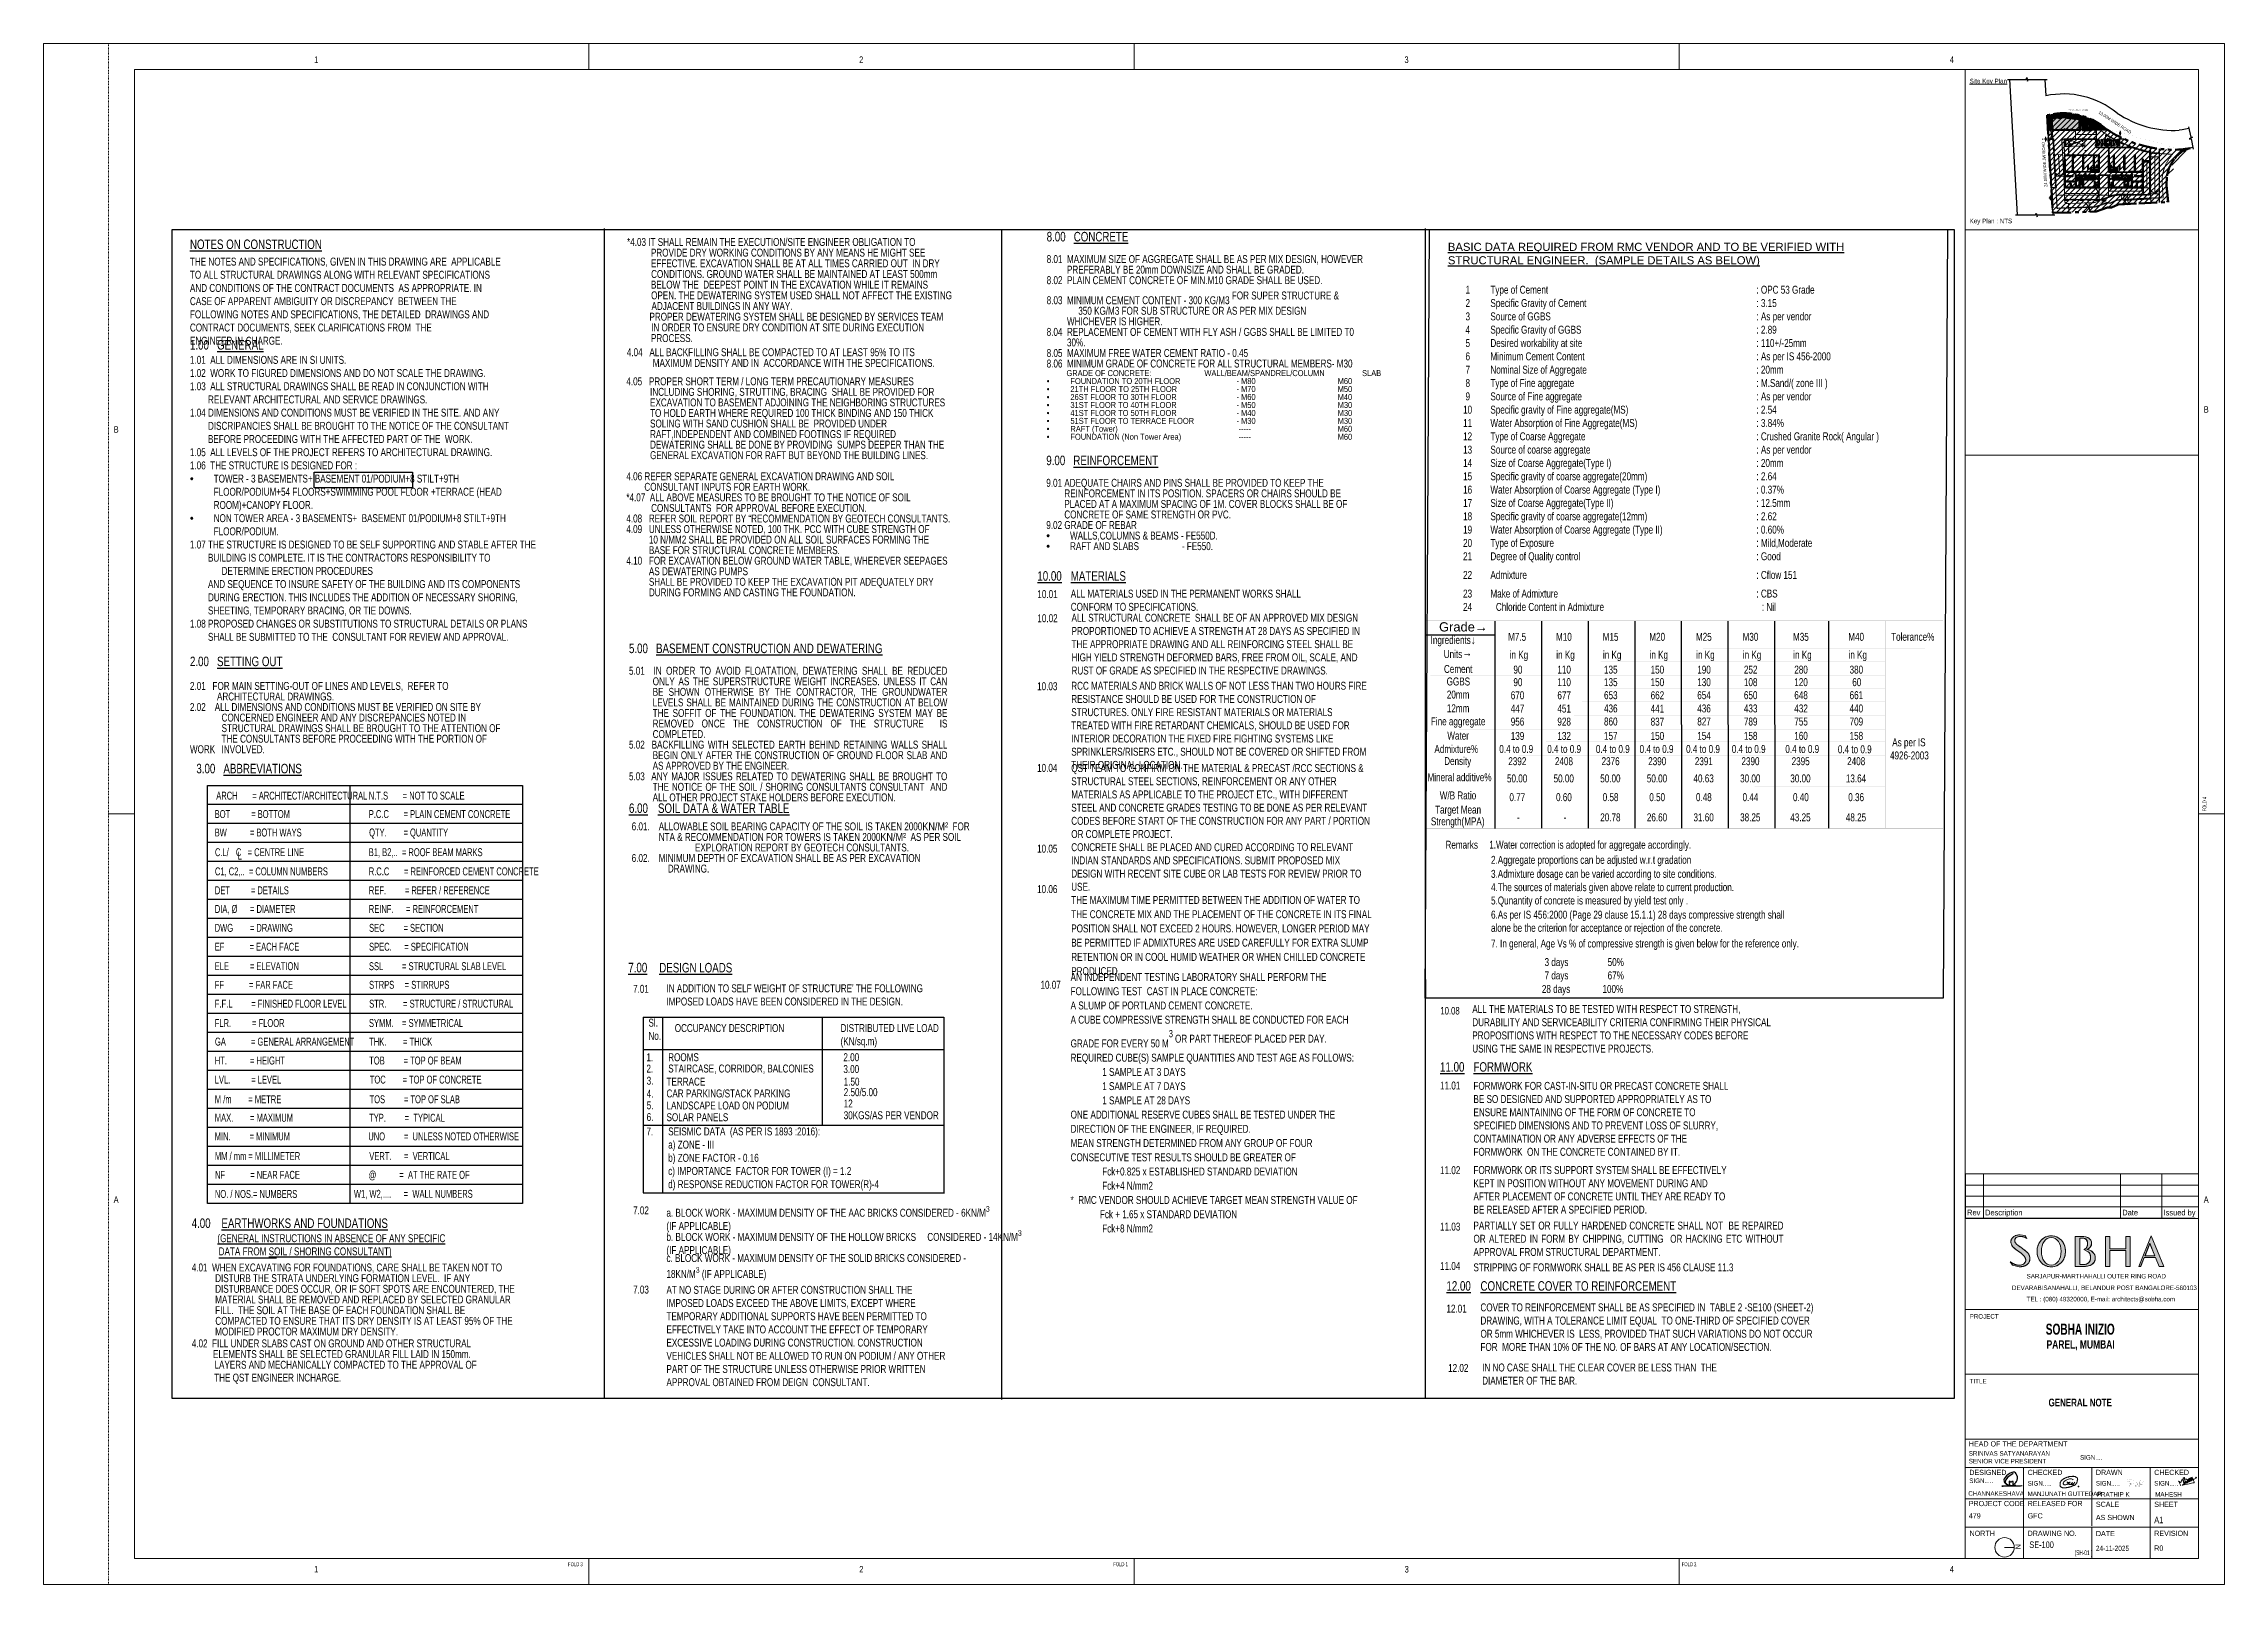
# Paper-space layout 'SE-GN-100_GENERAL NOTES_(SH-01)' of a CAD drawing. Header units: millimetres. Extents: x 1346 to 2187, y -2900 to -2306.
# The model-space entities are those that its viewports show. They can reach past a viewport. Long polylines and large blocks are cut down to what shows.
import ezdxf
from ezdxf.enums import TextEntityAlignment as Align

# ---------------------------------------------------------------- set-up
doc = ezdxf.new("R2010")
doc.units = ezdxf.units.MM
doc.header["$MEASUREMENT"] = 0
for name, pattern in [('DASHED', [0.75, 0.5, -0.25]), ('HIDDEN', [0.375, 0.25, -0.125]), ('HIDDEN2', [0.1875, 0.125, -0.0625]), ('PHANTOM', [2.5, 1.25, -0.25, 0.25, -0.25, 0.25, -0.25]), ('Title Dash Lines', [12, 6, -6])]:
    doc.linetypes.add(name, pattern=pattern)
doc.layers.get('0').update_dxf_attribs({"color": 71})
doc.layers.get('Defpoints').update_dxf_attribs({"color": 121})
for name, color, linetype in [('-S-WING 3 FOOTING NO', 6, 'Continuous'), ('Beam Nos', 7, 'Continuous'), ('PDF_Solid Fills', 7, 'Continuous'), ('PDF_Text', 7, 'Continuous'), ('RETAIL', 11, 'Continuous'), ('S-SIGNS', 200, 'Continuous'), ('STR-DIM', 8, 'Continuous'), ('TEMP', 8, 'Continuous'), ('TEXT', 6, 'Continuous'), ('TEXT1', 6, 'Continuous')]:
    doc.layers.add(name, color=color, linetype=linetype)
for name, color, linetype, lineweight in [('0-RefEdit0', 7, 'Continuous', 20), ('A-ANNO-DIMS', 8, 'Continuous', 15), ('A-ANNO-LABL', 6, 'Continuous', 18), ('A-ANNO-NOTE', 131, 'Continuous', 9), ('A-ANNO-TAGS-RMFT', 8, 'Continuous', 20), ('A-ANNO-TAGS-RMMT', 3, 'Continuous', 20), ('A-ANNO-TAGS-ROOM', 3, 'Continuous', 30), ('A-ANNO-TTLB', 7, 'Continuous', 20), ('A-CONC', 5, 'Continuous', 60), ('A-CONC-PATT', 253, 'Continuous', 0), ('A-DETL-MISC', 35, 'Continuous', 15), ('A-DETL-THIN', 151, 'Continuous', 9), ('A-ELEV-001', 7, 'Continuous', 25), ('A-ELEV-002', 8, 'Continuous', 15), ('A-ELEV-004', 9, 'Continuous', 9), ('A-ELEV-005', 47, 'Continuous', 0), ('A-HIDD-ABVE', 8, 'HIDDEN', 9), ('A-HIDD-BELW', 8, 'HIDDEN2', 20), ('A-LSCP-PRKG', 8, 'Continuous', 13), ('A-LSCP-ROAD', 11, 'Continuous', 15), ('A-OPNG-DOOR', 1, 'Continuous', 9), ('A-OPNG-WNDW', 4, 'Continuous', 9), ('A-OPNG-WNDW-TAGS', 4, 'Continuous', 15), ('A-SITE-BNDY', 10, 'PHANTOM', 70), ('A-SITE-STBK', 8, 'DASHED', 20), ('A-WALL', 8, 'Continuous', 30), ('G-____-____-TEXT', 7, 'Continuous', 9), ('G-ANNO-SCHD', 231, 'Continuous', 9), ('G-ANNO-TTLB', 6, 'Continuous', 9), ('G-ANNO-TTLB-THIN', 151, 'Continuous', 9), ('S-BEAM', 7, 'Continuous', 18), ('S-COL HATCH', 9, 'Continuous', 0), ('S-COLS', 5, 'Continuous', 35), ('SOBHA ELEMENT NAMING', 7, 'Continuous', 9)]:
    doc.layers.add(name, color=color, linetype=linetype, lineweight=lineweight)
doc.layers.add('A-DETL-____-OTLN', color=94, linetype='Continuous', lineweight=9, true_color=0x00a600)
doc.layers.get('Defpoints').off()
doc.styles.add('ARIAL', font='arial.ttf')
doc.styles.add('Arial Narrow', font='ARIALN.TTF', dxfattribs={"height": 300})
doc.styles.add('Arial Narrow_1', font='ARIALN.TTF', dxfattribs={"height": 1.75})
doc.styles.add('Arial Narrow_2', font='ARIALN.TTF', dxfattribs={"height": 2500})
doc.styles.add('Arial Narrow_3', font='ARIALN.TTF', dxfattribs={"height": 2})
doc.styles.add('Arial Narrow_4', font='ARIALN.TTF', dxfattribs={"width": 0.75, "height": 1300})
doc.styles.add('Arial Narrow_B_2', font='ARIALNB.TTF', dxfattribs={"width": 0.8, "height": 4})
doc.styles.add('Arial_4', font='arial.ttf', dxfattribs={"width": 0.8, "height": 270.471557})
doc.styles.add('Dim.s & Anno.(Misc.)', font='ARIALN.TTF')
doc.styles.add('PDF Arial', font='arial.ttf')
doc.styles.add('SOBHA', font='swisscl.ttf')
doc.styles.get("Standard").update_dxf_attribs({"font": 'romans.shx', "height": 0.3})
doc.styles.add('Swis721 LtCn BT_4', font='swisscl.ttf', dxfattribs={"width": 0.8, "height": 250})
doc.styles.add('Swis721 LtCn BT_B_1', font='', dxfattribs={"height": 3})
doc.styles.get('Swis721 LtCn BT_B_1').set_extended_font_data('Swis721 LtCn BT', bold=True)

psp = doc.layouts.new('SE-GN-100_GENERAL NOTES_(SH-01)')

# ---------------------------------------------------------------- texts
at = {"layer": 'G-ANNO-TTLB', "style": 'SOBHA'}
psp.add_text('SE-100', height=2.499, dxfattribs=at).set_placement((2111.52, -2885.54))
at = {"layer": 'G-ANNO-TTLB', "style": 'Swis721 LtCn BT_4', "width": 0.8}
psp.add_text('   (SH-01 )', height=1.8054, dxfattribs=at).set_placement((2127.48, -2888.28))
at = {"layer": 'G-ANNO-TTLB', "insert": (2118.91, -2827.99), "char_height": 2.9986, "width": 93.5703, "attachment_point": 1, "style": 'Swis721 LtCn BT_B_1'}
psp.add_mtext('GENERAL NOTE', dxfattribs=at)

msp = doc.modelspace()

# ---------------------------------------------------------------- texts
at = {"layer": 'PDF_Text', "color": 3, "insert": (882.77, 967.86), "char_height": 2.7, "width": 148.0442, "attachment_point": 7, "style": 'PDF Arial'}
msp.add_mtext('{\\LBASIC DATA REQUIRED FROM RMC VENDOR AND TO BE VERIFIED WITH STRUCTURAL ENGINEER.  (SAMPLE DETAILS AS BELOW)} ', dxfattribs=at)
at = {"layer": 'PDF_Text', "color": 3, "insert": (879.81, 845.6), "char_height": 3.09, "attachment_point": 7, "style": 'PDF Arial'}
msp.add_mtext('Grade→', dxfattribs=at)
at = {"layer": 'TEXT', "color": 3, "style": 'SOBHA'}
for s, height, p in [('%%UNOTES ON CONSTRUCTION', 3.1815, (461.13, 973.79)), ('%%U10.00', 3.182, (745.17, 862.65, -7.59)), ('%%uMATERIALS', 3.1815, (756.36, 862.65, -7.59)), ('%%U6.00', 3.182, (608.28, 784.84)), ('%%USOIL DATA & WATER TABLE', 3.1815, (618.01, 784.84)), ('%%U7.00', 3.182, (608.06, 731.43)), ('%%UDESIGN LOADS', 3.1815, (618.43, 731.4)), ('%%U11.00', 3.182, (880.14, 698.14, 0.38)), ('%%UFORMWORK', 3.1815, (891.34, 698.14, 0.38)), ('%%U12.00', 3.182, (882.28, 624.75)), ('%%UCONCRETE COVER TO REINFORCEMENT', 3.1815, (893.69, 624.75))]:
    msp.add_text(s, height=height, dxfattribs=at).set_placement(p)
at = {"layer": 'TEXT1', "style": 'SOBHA'}
for s, height, p in [('*4.03 IT SHALL REMAIN THE EXECUTION/SITE ENGINEER OBLIGATION TO', 2.6513, (607.65, 974.84)), ('PROVIDE DRY WORKING CONDITIONS BY ANY MEANS HE MIGHT SEE', 2.6513, (615.65, 971.26)), ('CONDITIONS. GROUND WATER SHALL BE MAINTAINED AT LEAST 500mm', 2.6513, (615.7, 964.1)), ('EFFECTIVE. EXCAVATION SHALL BE AT ALL TIMES CARRIED OUT  IN DRY', 2.6513, (615.65, 967.69)), ('OPEN. THE DEWATERING SYSTEM USED SHALL NOT AFFECT THE EXISTING', 2.6513, (615.7, 956.95)), ('BELOW THE  DEEPEST POINT IN THE EXCAVATION WHILE IT REMAINS', 2.6513, (615.65, 960.53)), ('       PROPER DEWATERING SYSTEM SHALL BE DESIGNED BY SERVICES TEAM  ', 2.6513, (609.86, 949.79)), ('ADJACENT BUILDINGS IN ANY WAY.', 2.6513, (615.84, 953.37)), ('PROCESS.', 2.651, (615.65, 942.63)), ('IN ORDER TO ENSURE DRY CONDITION AT SITE DURING EXECUTION', 2.6513, (615.7, 946.2)), ('4.04   ALL BACKFILLING SHALL BE COMPACTED TO AT LEAST 95%%% TO ITS', 2.6513, (607.57, 937.89)), ('MAXIMUM DENSITY AND IN  ACCORDANCE WITH THE SPECIFICATIONS.', 2.6513, (616.25, 934.31)), ('10.01', 2.651, (745.17, 856.83, -7.59)), ('10.02', 2.651, (745.17, 848.76, -7.59)), ('10.03', 2.651, (745.08, 825.97, -7.59)), ('10.04', 2.651, (745.08, 798.61, -7.59)), ('10.05', 2.651, (745.08, 771.55, -7.59)), ('10.06', 2.651, (745.08, 757.99, -7.59)), ('7.01', 2.651, (609.66, 724.57)), ('10.07', 2.651, (746.22, 725.93, 0.38)), ('10.08', 2.525, (880.24, 717.3)), ('1.', 2.651, (614.14, 701.66, -1.49)), ('ROOMS', 2.651, (621.43, 701.66, -1.49)), ('2.00', 2.651, (680.15, 701.66, -1.49)), ('2.', 2.651, (614.14, 697.83, -1.49)), ('3.', 2.651, (614.21, 693.79, -1.49)), ('TERRACE', 2.651, (620.87, 693.48, -1.49)), ('STAIRCASE, CORRIDOR, BALCONIES', 2.6513, (621.43, 697.87, -1.49)), ('3.00', 2.651, (680.15, 697.7, -1.49)), ('1.50', 2.651, (680.26, 693.48, -1.49)), ('11.01', 2.651, (880.14, 692.17, 0.38)), ('4.', 2.651, (614.21, 689.47, -1.49)), ('5.', 2.651, (614.21, 685.55, -1.49)), ('CAR PARKING/STACK PARKING', 2.6513, (620.87, 689.52, -1.49)), ('LANDSCAPE LOAD ON PODIUM', 2.6513, (620.87, 685.48, -1.49)), ('2.50/5.00', 2.651, (680.26, 689.95, -1.49)), ('12', 2.651, (680.26, 686.14, -1.49)), ('6.', 2.651, (614.21, 681.62, -1.49)), ('SOLAR PANELS', 2.6513, (620.87, 681.55, -1.49)), ('30KGS/AS PER VENDOR', 2.6513, (680.26, 682.21, -1.49)), ('7.', 2.651, (614.14, 676.76, -1.49)), ('11.02', 2.651, (880.14, 663.8, 0.38)), ('7.02', 2.651, (609.66, 650.33)), ('11.03', 2.651, (880.14, 644.9, 0.38)), ('4.01  WHEN EXCAVATING FOR FOUNDATIONS, CARE SHALL BE TAKEN NOT TO', 2.6513, (461.73, 631.21)), ('DISTURB THE STRATA UNDERLYING FORMATION LEVEL.  IF ANY', 2.6513, (469.58, 627.63)), ('11.04', 2.651, (880.14, 631.7, 0.38)), ('DISTURBANCE DOES OCCUR, OR IF SOFT SPOTS ARE ENCOUNTERED, THE', 2.6513, (469.58, 624.05)), ('MATERIAL SHALL BE REMOVED AND REPLACED BY SELECTED GRANULAR', 2.6513, (469.58, 620.47)), ('7.03', 2.651, (609.66, 623.8)), ('COMPACTED TO ENSURE THAT ITS DRY DENSITY IS AT LEAST 95%%% OF THE', 2.6513, (469.63, 613.32)), ('FILL.  THE SOIL AT THE BASE OF EACH FOUNDATION SHALL BE', 2.6513, (469.58, 616.89)), ('12.01', 2.651, (882.28, 617.41)), ('4.02  FILL UNDER SLABS CAST ON GROUND AND OTHER STRUCTURAL', 2.6513, (461.74, 605.76)), ('MODIFIED PROCTOR MAXIMUM DRY DENSITY.', 2.6513, (469.58, 609.74)), ('           ELEMENTS SHALL BE SELECTED GRANULAR FILL LAID IN 150mm.', 2.6513, (460.55, 602.18)), ('LAYERS AND MECHANICALLY COMPACTED TO THE APPROVAL OF ', 2.6513, (469.36, 598.61)), ('12.02', 2.651, (882.84, 597.54)), ('THE QST ENGINEER INCHARGE.', 2.6513, (469.25, 594.3))]:
    msp.add_text(s, height=height, dxfattribs=at).set_placement(p)
at = {"layer": 'TEXT1', "style": 'SOBHA', "width": 0.8}
for s, height, p in [('         ARCH       = ARCHITECT/ARCHITECTURAL', 2.6513, (463.62, 788.51)), ('N.T.S       = NOT TO SCALE', 2.6513, (521.07, 788.51)), ('BOT          = BOTTOM', 2.6513, (469.42, 782.34)), ('P.C.C       = PLAIN CEMENT CONCRETE', 2.6513, (521.07, 782.34)), ('BW           = BOTH WAYS', 2.6513, (469.41, 776.16)), ('QTY.        = QUANTITY', 2.6513, (521.18, 776.16)), ('C.L/', 2.651, (469.51, 769.56)), (' C   = CENTRE LINE', 2.6513, (475.84, 769.56)), ('L ', 2.651, (477.09, 768.42)), ('B1, B2,..  = ROOF BEAM MARKS', 2.6513, (521.06, 769.56)), ('C1, C2,..  = COLUMN NUMBERS', 2.6513, (469.5, 763.14)), ('DET          = DETAILS', 2.6513, (469.47, 756.8)), ('R.C.C       = REINFORCED CEMENT CONCRETE', 2.6513, (521.07, 763.14)), ('REF.         = REFER / REFERENCE', 2.6513, (521.09, 756.8)), (' DIA, %%C      = DIAMETER', 2.6513, (468.76, 750.55)), ('REINF.      = REINFORCEMENT  ', 2.6513, (521.07, 750.55)), ('DWG        = DRAWING', 2.6513, (469.41, 744.21)), ('SEC         = SECTION', 2.6513, (521.18, 744.21)), ('EF            = EACH FACE', 2.6513, (469.46, 737.88)), ('SPEC.      = SPECIFICATION', 2.6513, (521.18, 737.88)), ('ELE          = ELEVATION', 2.6513, (469.43, 731.37)), ('SSL         = STRUCTURAL SLAB LEVEL', 2.6513, (521.12, 731.37)), ('FF            = FAR FACE', 2.6513, (469.44, 725.13)), ('STRPS     = STIRRUPS', 2.6513, (521.18, 725.13)), ('F.F.L         = FINISHED FLOOR LEVEL', 2.6513, (469.47, 718.8)), ('STR.        = STRUCTURE / STRUCTURAL', 2.6513, (521.2, 718.8)), ('GA            = GENERAL ARRANGEMENT', 2.6513, (469.51, 706.09)), ('FLR.          = FLOOR', 2.6513, (469.45, 712.32)), ('SYMM.    = SYMMETRICAL', 2.6513, (521.13, 712.32)), ('THK.        = THICK', 2.6513, (521.19, 706.09)), ('HT.           = HEIGHT', 2.6513, (469.43, 699.75)), ('TOB         = TOP OF BEAM', 2.6513, (521.21, 699.75)), ('LVL.          = LEVEL', 2.6513, (469.43, 693.37)), ('TOC        = TOP OF CONCRETE', 2.6513, (521.41, 693.37)), ('M /m        = METRE', 2.6513, (469.47, 686.77)), ('TOS         = TOP OF SLAB', 2.6513, (521.33, 686.77)), ('MAX.        = MAXIMUM', 2.6513, (469.47, 680.57)), ('TYP.         =  TYPICAL', 2.6513, (521.18, 680.57)), ('MIN.         = MINIMUM', 2.6513, (469.43, 674.33)), ('UNO         =  UNLESS NOTED OTHERWISE', 2.6513, (520.91, 674.33)), ('MM / mm = MILLIMETER', 2.6513, (469.49, 667.73)), ('VERT.      =  VERTICAL', 2.6513, (521.24, 667.73)), ('NO. / NOS.= NUMBERS', 2.6513, (469.49, 655.05)), ('NF            = NEAR FACE', 2.6513, (469.53, 661.45)), ('W1, W2,....      =  WALL NUMBERS', 2.6513, (516.08, 655.09)), ('@           =  AT THE RATE OF', 2.6513, (521.03, 661.45))]:
    msp.add_text(s, height=height, dxfattribs=at).set_placement(p, align=Align.BOTTOM_LEFT)
at = {"layer": 'TEXT1', "color": 3, "style": 'SOBHA'}
for s, height, p in [('4.00   ', 3.182, (461.7, 645.78)), ('%%U(GENERAL INSTRUCTIONS IN ABSENCE OF ANY SPECIFIC', 2.6512, (470.33, 641.01)), ('%%UEARTHWORKS AND FOUNDATIONS', 3.1815, (471.67, 645.78)), ('DATA FROM %%USOIL / SHORING CONSULTANT)', 2.6512, (470.76, 636.61))]:
    msp.add_text(s, height=height, dxfattribs=at).set_placement(p)
at = {"layer": 'TEXT1', "attachment_point": 1, "line_spacing_factor": 0.8, "style": 'SOBHA'}
for s, insert, char_height, width in [('\\pxqj;{\\H1.2x;\\C3;8.00   \\LCONCRETE}\\P\\pq*;\\P8.01  MAXIMUM SIZE OF AGGREGATE SHALL BE AS PER MIX DESIGN, HOWEVER   \\P         PREFERABLY BE 20mm DOWNSIZE AND SHALL BE GRADED.\\P8.02  PLAIN CEMENT CONCRETE OF MIN.M10 GRADE SHALL BE USED.\\P8.03  MINIMUM CEMENT CONTENT - 300 KG/M{\\A1;3 FOR SUPER STRUCTURE &\\H0.91667x;\\S  ^ ;\\H1.09091x;\\P^I350 }KG/M{\\A1;3 FOR SUB STRUCTURE OR AS PER MIX DESIGN \\P         WHICHEVER IS HIGHER.\\P8.04  REPLACEMENT OF CEMENT WITH FLY ASH / GGBS SHALL BE LIMITED T0  \\P         30%.\\P8.05  MAXIMUM FREE WATER CEMENT RATIO - 0.45\\P8.06  MINIMUM GRADE OF CONCRETE FOR ALL STRUCTURAL MEMBERS- M30 \\P      \\H0.75436x;   GRADE OF CONCRETE:  ^I               WALL/BEAM/SPANDREL/COLUMN                  SLAB   \\P\\pi-3,l3,t3;{\\fSymbol|b0|i0|c2|p18;·^I}FOUNDATION TO 20TH FLOOR ^I^I- M80^I^I^I   M60   \\P{\\fSymbol|b0|i0|c2|p18;·^I}21TH FLOOR TO 25TH FLOOR ^I^I- M70^I^I^I   M50\\P{\\fSymbol|b0|i0|c2|p18;·^I}26ST FLOOR TO 30TH FLOOR^I^I- M60^I^I^I   M40\\P{\\fSymbol|b0|i0|c2|p18;·^I}31ST FLOOR TO 40TH FLOOR^I^I- M50^I^I^I   M30\\P{\\fSymbol|b0|i0|c2|p18;·^I}41ST FLOOR TO 50TH FLOOR^I^I- M40^I^I^I   M30\\P{\\fSymbol|b0|i0|c2|p18;·^I}51ST FLOOR TO TERRACE FLOOR^I^I- M30^I^I^I   M30\\H1.32563x;\\P{\\fSymbol|b0|i0|c2|p18;\\H0.75436x;·^I}\\H0.75436x;RAFT (Tower)^I^I^I^I -----^I^I^I   M60\\P{\\fSymbol|b0|i0|c2|p18;·^I}FOUNDATION (Non Tower Area)^I^I -----^I^I^I   M60\\P\\pi0,l0,qj,tz;\\H1.32563x;                               \\P\\P\\pq*;\\fCalibri|b0|i0|c0|p34;\\H0.91667x;\\C0;\\P\\pa0.25,qj;}\\P\\pq*;^I', (748.29, 979.53), 2.65125, 136.2263), ('1', (888.68, 961.49), 2.65, 106.4059), ('Type of Cement', (897.02, 961.49), 2.6513, 106.4059), (': OPC 53 Grade', (986.18, 961.49), 2.6513, 106.4059), ('3', (888.68, 952.55), 2.65, 106.4059), ('2', (888.68, 957.02), 2.65, 106.4059), ('Specific Gravity of Cement', (897.02, 957.02), 2.6513, 106.4059), ('Source of GGBS', (897.02, 952.55), 2.6513, 106.4059), (': 3.15', (986.18, 957.02), 2.651, 106.4059), (': As per vendor', (986.18, 952.55), 2.6513, 106.4059), ('4', (888.68, 948.09), 2.65, 106.4059), ('5', (888.68, 943.62), 2.65, 106.4059), ('Specific Gravity of GGBS', (897.02, 948.09), 2.6513, 106.4059), ('Desired workability at site', (897.02, 943.62), 2.6513, 106.4059), (': 2.89', (986.18, 948.09), 2.651, 106.4059), (': 110+/-25mm', (986.18, 943.62), 2.6513, 106.4059), ('6', (888.68, 939.16), 2.65, 106.4059), ('Minimum Cement Content', (897.02, 939.16), 2.6513, 106.4059), (': As per IS 456-2000', (986.18, 939.16), 2.6513, 106.4059), ('\\pxi-3,l3;4.05   PROPER SHORT TERM / LONG TERM PRECAUTIONARY MEASURES INCLUDING SHORING, STRUTTING, BRACING  SHALL BE PROVIDED FOR EXCAVATION TO BASEMENT ADJOINING THE NEIGHBORING STRUCTURES TO HOLD EARTH WHERE REQUIRED 100 THICK BINDING AND 150 THICK SOLING WITH SAND CUSHION SHALL BE  PROVIDED UNDER RAFT,INDEPENDENT AND COMBINED FOOTINGS IF REQUIRED DEWATERING SHALL BE DONE BY PROVIDING  SUMPS DEEPER THAN THE GENERAL EXCAVATION FOR RAFT BUT BEYOND THE BUILDING LINES.  \\P\\P\\pi0,l0;4.06 REFER SEPARATE GENERAL EXCAVATION DRAWING AND SOIL \\P        CONSULTANT INPUTS FOR EARTH WORK.\\P*4.07  ALL ABOVE MEASURES TO BE BROUGHT TO THE NOTICE OF SOIL \\P           CONSULTANTS  FOR APPROVAL BEFORE EXECUTION.\\P4.08   REFER SOIL REPORT BY “RECOMMENDATION BY GEOTECH C{\\A1;ONSULTANTS.\\P}4.09   UNLESS OTHERWISE NOTED, 100 THK. PCC WITH CUBE STRENGTH OF \\P          10 N/MM{\\A1;2 SHALL BE PROVIDED ON ALL SOIL SURFACES FORMING THE  \\P          BASE FOR STRUCTURAL CONCRETE MEMBERS.\\P4.10   FOR EXCAVATION BELOW GROUND WATER TABLE, WHEREVER SEEPAGES     \\P          AS DEWATERING PUMPS      \\P          SHALL BE PROVIDED TO KEEP THE EXCAVATION PIT ADEQUATELY DRY  \\P          DURING FORMING AND CASTING THE FOUNDATION.}', (607.4, 930.79), 2.65125, 106.6218), ('8', (888.68, 930.23), 2.65, 106.4059), ('7', (888.68, 934.69), 2.65, 106.4059), ('Type of Fine aggregate', (897.02, 930.23), 2.6513, 106.4059), ('Nominal Size of Aggregate', (897.02, 934.69), 2.6513, 106.4059), (': 20mm', (986.18, 934.69), 2.651, 106.4059), (': M.Sand/( zone III )', (986.18, 930.23), 2.6513, 106.4059), ('10', (887.86, 921.29), 2.651, 106.4059), ('9', (888.68, 925.76), 2.65, 106.4059), ('Source of Fine aggregate', (897.02, 925.76), 2.6513, 106.4059), ('Specific gravity of Fine aggregate(MS)', (897.02, 921.29), 2.6513, 106.4059), (': As per vendor', (986.18, 925.73), 2.6513, 106.4059), (': 2.54', (986.18, 921.29), 2.651, 106.4059), ('11', (887.86, 916.83), 2.651, 106.4059), ('Water Absorption of Fine Aggregate(MS)', (897.02, 916.83), 2.6513, 106.4059), (': 3.84%', (986.18, 916.83), 2.651, 106.4059), ('12', (887.86, 912.36), 2.651, 106.4059), ('13', (887.86, 907.9), 2.651, 106.4059), ('Type of Coarse Aggregate', (897.02, 912.36), 2.6513, 106.4059), ('Source of coarse aggregate', (897.02, 907.9), 2.6513, 106.4059), (': Crushed Granite Rock( Angular )', (986.18, 912.36), 2.6513, 106.4059), (': As per vendor', (986.18, 907.89), 2.6513, 106.4059), ('{\\H1.2x;\\C3;9.00   \\LREINFORCEMENT\\P}\\P9.01 ADEQUATE CHAIRS AND PINS SHALL BE PROVIDED TO KEEP THE \\P        REINFORCEMENT IN ITS POSITION. SPACERS OR CHAIRS SHOULD BE   \\P        PLACED AT A MAXIMUM SPACING OF 1M. COVER BLOCKS SHALL BE OF    \\P        CONCRETE OF SAME STRENGTH OR PVC.\\P9.02 GRADE OF REBAR \\P\\pxi-3,l3,t3;{\\fSymbol|b0|i0|c2|p18;·^I}WALLS,COLUMNS & BEAMS - FE550D.\\P{\\fSymbol|b0|i0|c2|p18;·^I}RAFT AND SLABS ^I^I    - FE550.\\P\\pi0,l0,tz;\\P\\pa0.25;{\\A1;\\fCalibri|b0|i0|c0|p34;\\H0.91667x;\\C0;\\P}\\P^I', (748.16, 904.56), 2.6513, 106.4059), ('14', (887.86, 903.43), 2.651, 106.4059), ('Size of Coarse Aggregate(Type I)', (897.02, 903.43), 2.6513, 106.4059), ('Specific gravity of coarse aggregate(20mm)', (897.02, 898.97), 2.6513, 106.4059), (': 20mm', (986.18, 903.43), 2.651, 106.4059), ('15', (887.86, 898.97), 2.651, 106.4059), ('16', (887.86, 894.5), 2.651, 106.4059), ('Water Absorption of Coarse Aggregate (Type I)', (897.02, 894.5), 2.6513, 106.4059), (': 2.64', (986.18, 898.97), 2.651, 106.4059), (': 0.37%', (986.18, 894.5), 2.651, 106.4059), ('17', (887.86, 890.04), 2.651, 106.4059), ('18', (887.86, 885.57), 2.651, 106.4059), ('Size of Coarse Aggregate(Type II)', (897.02, 890.04), 2.6513, 106.4059), ('Specific gravity of coarse aggregate(12mm)', (897.02, 885.57), 2.6513, 106.4059), (': 12.5mm', (986.18, 890.04), 2.651, 106.4059), (': 2.62', (986.18, 885.57), 2.651, 106.4059), ('19', (887.86, 881.1), 2.651, 106.4059), ('Water Absorption of Coarse Aggregate (Type II)', (897.02, 881.1), 2.6513, 106.4059), (': 0.60%', (986.18, 881.1), 2.651, 106.4059), ('20', (887.86, 876.64), 2.651, 106.4059), ('21', (887.86, 872.17), 2.651, 106.4059), ('Type of Exposure', (897.02, 876.64), 2.6513, 106.4059), ('Degree of Quality control', (897.02, 872.17), 2.6513, 106.4059), (': Mild,Moderate', (986.18, 876.64), 2.6513, 106.4059), (': Good', (986.18, 872.17), 2.651, 106.4059), ('22', (887.86, 865.92), 2.651, 106.4059), ('Admixture', (897.02, 865.92), 2.651, 106.4059), (': Cflow 151', (986.18, 865.92), 2.6513, 106.4059), ('23', (887.86, 859.67), 2.651, 106.4059), ('24', (887.86, 855.2), 2.651, 106.4059), ('Make of Admixture', (897.02, 859.67), 2.6513, 106.4059), ('Chloride Content in Admixture', (898.86, 855.2), 2.6513, 106.4059), (': CBS', (986.18, 859.67), 2.651, 106.4059), (': Nil', (988.02, 855.2), 2.651, 106.4059), ('{\\H1.2x;\\C3;5.00   \\LBASEMENT CONSTRUCTION AND DEWATERING}\\P\\P\\pxi-3,l3,qd;5.01  IN ORDER TO AVOID FLOATATION, DEWATERING SHALL BE REDUCED ONLY AS THE SUPERSTRUCTURE WEIGHT INCREASES. UNLESS IT CAN BE SHOWN OTHERWISE BY THE CONTRACTOR, THE GROUNDWATER LEVELS SHALL BE MAINTAINED DURING THE CONSTRUCTION AT BELOW THE SOFFIT OF THE FOUNDATION. THE DEWATERING SYSTEM MAY BE REMOVED ONCE THE CONSTRUCTION OF THE STRUCTURE  IS COMPLETED.\\P\\pqj;5.02  BACKFILLING WITH SELECTED EARTH BEHIND RETAINING WALLS SHALL BEGIN ONLY AFTER THE CONSTRUCTION OF GROUND FLOOR SLAB AND AS APPROVED BY THE ENGINEER.                                                                       \\P5.03  ANY MAJOR ISSUES RELATED TO DEWATERING SHALL BE BROUGHT TO THE NOTICE OF THE SOIL / SHORING CONSULTANTS CONSULTANT  AND ALL OTHER PROJECT STAKE HOLDERS BEFORE EXECUTION. ', (608.28, 841.58), 2.65125, 106.4059), ('{\\H1.2x;\\C3;2.00   \\LSETTING OUT\\P\\P\\pxqd;}2.01   FOR MAIN SETTING-OUT OF LINES AND LEVELS,  REFER TO      \\P\\pqj;            ARCHITECTURAL DRAWINGS.\\P\\pqd;2.02    ALL DIMENSIONS AND CONDITIONS MUST BE VERIFIED ON SITE BY  \\P\\pql;^ICONCERNED ENGINEER AND ANY DISCREPANCIES NOTED IN ^I^ISTRUCTURAL DRAWINGS SHALL BE BROUGHT TO THE ATTENTION OF ^ITHE CONSULTANTS BEFORE PROCEEDING WITH THE PORTION OF WORK ^IINVOLVED.', (461.13, 837.21), 2.65125, 105.5876), ('\\pxi-1,l1;6.01.    ALLOWABLE SOIL BEARING CAPACITY OF THE SOIL IS TAKEN 2000{\\fArial Narrow|b0|i0|c0|p34;\\C6;KN/M²}  FOR \\P            NTA & RECOMMENDATION FOR TOWERS IS TAKEN 2000{\\fArial Narrow|b0|i0|c0|p34;\\C6;KN/M²}  AS PER SOIL \\P^I^IEXPLORATION REPORT BY GEOTECH CONSULTANTS. {\\C3;\\P\\pi0,l0,ql;}6.02.    MINIMUM DEPTH OF EXCAVATION SHALL BE AS PER EXCAVATION \\P\\pi-3,l3;        ^I  DRAWING.', (609.19, 781.66), 2.65125, 131.5126)]:
    msp.add_mtext(s, dxfattribs=dict(at, insert=insert, char_height=char_height, width=width))
at = {"layer": 'TEXT1', "attachment_point": 1, "style": 'SOBHA'}
for s, insert, char_height, width in [('THE NOTES AND SPECIFICATIONS, GIVEN IN THIS DRAWING ARE  APPLICABLE TO ALL STRUCTURAL DRAWINGS ALONG WITH RELEVANT SPECIFICATIONS AND CONDITIONS OF THE CONTRACT DOCUMENTS  AS APPROPRIATE. IN CASE OF APPARENT AMBIGUITY OR DISCREPANCY  BETWEEN THE FOLLOWING NOTES AND SPECIFICATIONS, THE DETAILED  DRAWINGS AND CONTRACT DOCUMENTS, SEEK CLARIFICATIONS FROM  THE ENGINEER-IN-CHARGE.', (461.13, 970.91), 2.65125, 105.5876), ('{\\H1.2x;\\C3;1.00   \\LGENERAL\\l\\C4;\\P}1.01  ALL DIMENSIONS ARE IN SI UNITS. \\P1.02  WORK TO FIGURED DIMENSIONS AND DO NOT SCALE THE DRAWING. \\P1.03  ALL STRUCTURAL DRAWINGS SHALL BE READ IN CONJUNCTION WITH\\P        RELEVANT ARCHITECTURAL AND SERVICE DRAWINGS. \\P1.04 DIMENSIONS AND CONDITIONS MUST BE VERIFIED IN THE SITE. AND ANY  \\P        DISCRIPANCIES SHALL BE BROUGHT TO THE NOTICE OF THE CONSULTANT  \\P        BEFORE PROCEEDING WITH THE AFFECTED PART OF THE  WORK.\\P1.05  ALL LEVELS OF THE PROJECT REFERS TO ARCHITECTURAL DRAWING. \\P1.06  THE STRUCTURE IS DESIGNED FOR : \\P\\pxi-3,l3,t3;{\\fSymbol|b0|i0|c2|p18;·^I}TOWER - 3 BASEMENTS+ BASEMENT 01/PODIUM+8 STILT+9TH FLOOR/PODIUM+54 FLOORS+SWIMMING POOL FLOOR +TERRACE (HEAD ROOM)+CANOPY FLOOR.\\P{\\fSymbol|b0|i0|c2|p18;·^I}NON TOWER AREA - 3 BASEMENTS+  BASEMENT 01/PODIUM+8 STILT+9TH FLOOR/PODIUM.\\P\\pi0,l0,tz;1.07 THE STRUCTURE IS DESIGNED TO BE SELF SUPPORTING AND STABLE AFTER THE  \\P        BUILDING IS COMPLETE. IT IS THE CONTRACTORS RESPONSIBILITY TO ^I^IDETERMINE ERECTION PROCEDURES\\P        AND SEQUENCE TO INSURE SAFETY OF THE BUILDING AND ITS COMPONENTS  \\P        DURING ERECTION. THIS INCLUDES THE ADDITION OF NECESSARY SHORING, \\P        SHEETING, TEMPORARY BRACING, OR TIE DOWNS.\\P1.08 PROPOSED CHANGES OR SUBSTITUTIONS TO STRUCTURAL DETAILS OR PLANS \\P        SHALL BE SUBMITTED TO THE  CONSULTANT FOR REVIEW AND APPROVAL.\\P\\pa0.25; ', (461.13, 943.28), 2.65125, 113.4457), ('ALL MATERIALS USED IN THE PERMANENT WORKS SHALL CONFORM TO SPECIFICATIONS.', (756.36, 859.64, -7.59), 2.6513, 91.1427), ('ALL STRUCTURAL CONCRETE  SHALL BE OF AN APPROVED MIX DESIGN  PROPORTIONED TO ACHIEVE A STRENGTH AT 28 DAYS AS SPECIFIED IN THE APPROPRIATE DRAWING AND ALL REINFORCING STEEL SHALL BE HIGH YIELD STRENGTH DEFORMED BARS, FREE FROM OIL, SCALE, AND RUST OF GRADE AS SPECIFIED IN THE RESPECTIVE DRAWINGS.', (756.62, 851.56, 0.38), 2.65125, 100.4906), ('Ingredients↓', (876.99, 844.12), 2.6513, 87.6719), ('M7.5', (902.95, 845.18), 2.651, 87.6719), ('M10', (919.02, 845.18), 2.651, 87.6719), ('M15', (934.65, 845.18), 2.651, 87.6719), ('M20', (950.28, 845.18), 2.651, 87.6719), ('M25', (965.91, 845.18), 2.651, 87.6719), ('M30', (981.54, 845.18), 2.651, 87.6719), ('M35', (998.44, 845.18), 2.651, 87.6719), ('M40', (1016.97, 845.18), 2.651, 87.6719), ('Tolerance%', (1031.33, 845.18), 2.651, 87.6719), ('Units→', (881.38, 839.39), 2.651, 87.6719), ('Cement', (881.45, 834.41), 2.651, 87.6719), ('in Kg', (903.47, 839.16), 2.651, 87.6719), ('90', (904.73, 834.19), 2.651, 87.6719), ('in Kg', (919.1, 839.16), 2.651, 87.6719), ('110', (919.47, 834.19), 2.651, 87.6719), ('in Kg', (934.73, 839.16), 2.651, 87.6719), ('135', (935.1, 834.19), 2.651, 87.6719), ('in Kg', (950.36, 839.16), 2.651, 87.6719), ('150', (950.73, 834.19), 2.651, 87.6719), ('in Kg', (965.99, 839.16), 2.651, 87.6719), ('190', (966.36, 834.19), 2.651, 87.6719), ('in Kg', (981.62, 839.16), 2.651, 87.6719), ('252', (981.99, 834.19), 2.651, 87.6719), ('in Kg', (998.51, 839.16), 2.651, 87.6719), ('280', (998.88, 834.19), 2.651, 87.6719), ('in Kg', (1017.04, 839.16), 2.651, 87.6719), ('380', (1017.41, 834.19), 2.651, 87.6719), ('RCC MATERIALS AND BRICK WALLS OF NOT LESS THAN TWO HOURS FIRE RESISTANCE SHOULD BE USED FOR THE CONSTRUCTION OF STRUCTURES. ONLY FIRE RESISTANT MATERIALS OR MATERIALS TREATED WITH FIRE RETARDANT CHEMICALS, SHOULD BE USED FOR INTERIOR DECORATION THE FIXED FIRE FIGHTING SYSTEMS LIKE SPRINKLERS/RISERS ETC., SHOULD NOT BE COVERED OR SHIFTED FROM THEIR ORIGINAL LOCATION.', (756.53, 828.78, 0.38), 2.65125, 100.4906), ('GGBS', (882.35, 830.21), 2.651, 87.6719), ('90', (904.73, 829.99), 2.651, 87.6719), ('110', (919.47, 829.99), 2.651, 87.6719), ('135', (935.1, 829.99), 2.651, 87.6719), ('150', (950.73, 829.99), 2.651, 87.6719), ('130', (966.36, 829.99), 2.651, 87.6719), ('108', (981.99, 829.99), 2.651, 87.6719), ('120', (998.88, 829.99), 2.651, 87.6719), ('60', (1018.31, 829.99), 2.651, 87.6719), ('20mm', (882.42, 825.83), 2.651, 87.6719), ('12mm', (882.42, 821.23), 2.651, 87.6719), ('447', (903.84, 821.14), 2.651, 87.6719), ('670', (903.84, 825.59), 2.651, 87.6719), ('451', (919.47, 821.14), 2.651, 87.6719), ('677', (919.47, 825.59), 2.651, 87.6719), ('436', (935.1, 821.18), 2.651, 87.6719), ('653', (935.1, 825.62), 2.651, 87.6719), ('441', (950.73, 821.14), 2.651, 87.6719), ('662', (950.73, 825.59), 2.651, 87.6719), ('436', (966.36, 821.18), 2.651, 87.6719), ('654', (966.36, 825.62), 2.651, 87.6719), ('433', (981.99, 821.18), 2.651, 87.6719), ('650', (981.99, 825.62), 2.651, 87.6719), ('432', (998.88, 821.18), 2.651, 87.6719), ('648', (998.88, 825.62), 2.651, 87.6719), ('440', (1017.41, 821.18), 2.651, 87.6719), ('661', (1017.41, 825.62), 2.651, 87.6719), ('Fine aggregate', (877.06, 816.86), 2.6513, 87.6719), ('Water', (882.57, 812.06), 2.651, 87.6719), ('956', (903.84, 816.77), 2.651, 87.6719), ('139', (903.84, 811.97), 2.651, 87.6719), ('928', (919.47, 816.77), 2.651, 87.6719), ('132', (919.47, 811.97), 2.651, 87.6719), ('860', (935.1, 816.8), 2.651, 87.6719), ('157', (935.1, 812), 2.651, 87.6719), ('837', (950.73, 816.77), 2.651, 87.6719), ('150', (950.73, 811.97), 2.651, 87.6719), ('827', (966.36, 816.8), 2.651, 87.6719), ('154', (966.36, 812), 2.651, 87.6719), ('789', (981.99, 816.8), 2.651, 87.6719), ('158', (981.99, 812), 2.651, 87.6719), ('755', (998.88, 816.8), 2.651, 87.6719), ('160', (998.88, 812), 2.651, 87.6719), ('709', (1017.41, 816.8), 2.651, 87.6719), ('158', (1017.41, 812), 2.651, 87.6719), ('Admixture%  ', (878.25, 807.59), 2.6513, 87.6719), ('0.4 to 0.9   ', (900, 807.59), 2.6513, 87.6719), ('0.4 to 0.9   ', (916.07, 807.59), 2.6513, 87.6719), ('0.4 to 0.9   ', (932.37, 807.59), 2.6513, 87.6719), ('0.4 to 0.9   ', (947.03, 807.59), 2.6513, 87.6719), ('0.4 to 0.9   ', (962.61, 807.59), 2.6513, 87.6719), ('0.4 to 0.9   ', (977.92, 807.59), 2.6513, 87.6719), ('0.4 to 0.9   ', (995.87, 807.59), 2.6513, 87.6719), ('0.4 to 0.9', (1013.47, 807.49), 2.651, 87.6719), ('4926-2003', (1030.96, 805.43), 2.651, 87.6719), ('As per IS', (1031.7, 809.82), 2.651, 87.6719), ('{\\H1.2x;\\C3;3.00   \\LABBREVIATIONS}\\P ', (463.28, 801.3), 2.6513, 105.5876), ('QST TEAM TO CONFIRM ON THE MATERIAL & PRECAST /RCC SECTIONS & STRUCTURAL STEEL SECTIONS, REINFORCEMENT OR ANY OTHER MATERIALS AS APPLICABLE TO THE PROJECT ETC., WITH DIFFERENT STEEL AND CONCRETE GRADES TESTING TO BE DONE AS PER RELEVANT CODES BEFORE START OF THE CONSTRUCTION FOR ANY PART / PORTION OR COMPLETE PROJECT.\\PCONCRETE SHALL BE PLACED AND CURED ACCORDING TO RELEVANT INDIAN STANDARDS AND SPECIFICATIONS. SUBMIT PROPOSED MIX DESIGN WITH RECENT SITE CUBE OR LAB TESTS FOR REVIEW PRIOR TO USE.\\P\\pxa0.66667,sm1.07917;THE MAXIMUM TIME PERMITTED BETWEEN THE ADDITION OF WATER TO THE CONCRETE MIX AND THE PLACEMENT OF THE CONCRETE IN ITS FINAL POSITION SHALL NOT EXCEED 2 HOURS. HOWEVER, LONGER PERIOD MAY BE PERMITTED IF ADMIXTURES ARE USED CAREFULLY FOR EXTRA SLUMP RETENTION OR IN COOL HUMID WEATHER OR WHEN CHILLED CONCRETE PRODUCED.', (756.53, 801.2, 0.38), 2.65125, 100.4906), ('Mineral additive%', (875.94, 798.13), 2.6513, 87.6719), ('Density', (881.53, 803.56), 2.651, 87.6719), ('50.00', (902.57, 797.73), 2.651, 87.6719), ('2392', (903.02, 803.5), 2.651, 87.6719), ('50.00', (918.2, 797.73), 2.651, 87.6719), ('2408', (918.65, 803.5), 2.651, 87.6719), ('50.00', (933.83, 797.73), 2.651, 87.6719), ('2376', (934.28, 803.5), 2.651, 87.6719), ('50.00', (949.46, 797.73), 2.651, 87.6719), ('2390', (949.91, 803.5), 2.651, 87.6719), ('40.63', (965.09, 797.73), 2.651, 87.6719), ('2391', (965.54, 803.5), 2.651, 87.6719), ('30.00', (980.72, 797.73), 2.651, 87.6719), ('2390', (981.17, 803.5), 2.651, 87.6719), ('30.00', (997.54, 797.73), 2.651, 87.6719), ('2395', (997.99, 803.5), 2.651, 87.6719), ('13.64', (1016.15, 797.73), 2.651, 87.6719), ('2408', (1016.6, 803.5), 2.651, 87.6719), ('W/B Ratio', (880.04, 792.03), 2.651, 87.6719), ('0.77', (903.39, 791.45), 2.651, 87.6719), ('0.60', (919.02, 791.45), 2.651, 87.6719), ('0.58', (934.65, 791.45), 2.651, 87.6719), ('0.50', (950.28, 791.45), 2.651, 87.6719), ('0.48', (965.91, 791.45), 2.651, 87.6719), ('0.44', (981.54, 791.45), 2.651, 87.6719), ('0.40', (998.44, 791.45), 2.651, 87.6719), ('0.36', (1016.97, 791.45), 2.651, 87.6719), ('Strength(MPA)', (877.06, 783.34), 2.6513, 87.6719), ('Target Mean', (878.48, 787.28), 2.6513, 87.6719), ('-', (905.92, 784.69), 2.65, 87.6719), ('-', (921.55, 784.69), 2.65, 87.6719), ('20.78', (933.83, 784.69), 2.651, 87.6719), ('26.60', (949.46, 784.69), 2.651, 87.6719), ('31.60', (965.09, 784.69), 2.651, 87.6719), ('38.25', (980.72, 784.69), 2.651, 87.6719), ('43.25', (997.54, 784.69), 2.651, 87.6719), ('48.25', (1016.15, 784.69), 2.651, 87.6719), ('Remarks     1.Water correction is adopted for aggregate accordingly.', (881.97, 775.51), 2.6513, 87.6719), ('2.Aggregate proportions can be adjusted w.r.t gradation', (897.23, 770.44), 2.6513, 87.6719), ('4.The sources of materials given above relate to current production.', (897.23, 761.28), 2.6513, 87.6719), ('3.Admixture dosage can be varied according to site conditions.', (897.23, 765.75), 2.6513, 87.6719), ('5.Qunantity of concrete is measured by yield test only .', (897.23, 756.82), 2.6513, 87.6719), ('6.As per IS 456:2000 (Page 29 clause 15.1.1) 28 days compressive strength shall alone be the criterion for acceptance or rejection of the concrete.', (897.23, 752.07), 2.65125, 104.7707), ('7. In general, Age Vs % of compressive strength is given below for the reference only.', (897.23, 742.41), 2.6513, 113.8825), ('\\pxa0.66667,sm1.07917;\\PAN INDEPENDENT TESTING LABORATORY SHALL PERFORM THE FOLLOWING TEST  CAST IN PLACE CONCRETE:\\PA SLUMP OF PORTLAND CEMENT CONCRETE.\\P\\pa0,s*;A CUBE COMPRESSIVE STRENGTH SHALL BE CONDUCTED FOR EACH GRADE FOR EVERY 50 M{\\A1;\\H0.91667x;\\S3 ^ ;\\H1.09091x;OR PART THEREOF PLACED PER DAY. REQUIRED CUBE(S) SAMPLE QUANTITIES AND TEST AGE AS FOLLOWS:\\P\\pa0.25;^I1 SAMPLE AT 3 DAYS \\P^I1 SAMPLE AT 7 DAYS\\P^I1 SAMPLE AT 28 DAYS\\PONE ADDITIONAL RESERVE CUBES SHALL BE TESTED UNDER THE DIRECTION OF THE ENGINEER, IF REQUIRED.\\PMEAN STRENGTH DETERMINED FROM ANY GROUP OF FOUR CONSECUTIVE TEST RESULTS SHOULD BE GREATER OF\\P^IFck+0.825 x ESTABLISHED STANDARD DEVIATION\\P^IFck+4 N/mm2 \\P*  RMC VENDOR SHOULD ACHIEVE TARGET MEAN STRENGTH VALUE OF\\P             Fck + 1.65 x STANDARD DEVIATION\\P^IFck+8 N/mm2}', (756.31, 735.96, 8.35), 2.65125, 100.4906), ('3 days', (915.17, 736.19), 2.651, 87.6719), ('7 days', (915.17, 731.72), 2.651, 87.6719), ('50%', (936.31, 736.19), 2.651, 87.6719), ('67%', (936.31, 731.72), 2.651, 87.6719), ("IN ADDITION TO SELF WEIGHT OF STRUCTURE' THE FOLLOWING IMPOSED LOADS HAVE BEEN CONSIDERED IN THE DESIGN.", (620.85, 727.4), 2.65125, 93.6589), ('28 days', (914.27, 727.18), 2.651, 87.6719), ('100%', (934.59, 727.18), 2.651, 87.6719), ('ALL THE MATERIALS TO BE TESTED WITH RESPECT TO STRENGTH, DURABILITY AND SERVICEABILITY CRITERIA CONFIRMING THEIR PHYSICAL PROPOSITIONS WITH RESPECT TO THE NECESSARY CODES BEFORE USING THE SAME IN RESPECTIVE PROJECTS.', (890.95, 720.46, 8.35), 2.65125, 100.4906), ('Sl.  No.', (614.81, 715.88), 2.651, 4.1005), ('OCCUPANCY DESCRIPTION', (623.63, 714.08), 2.6513, 37.184), ('DISTRIBUTED LIVE LOAD (KN/sq.m)', (679.21, 714.08), 2.6513, 43.0006), ('\\pxql;FORMWORK FOR CAST-IN-SITU OR PRECAST CONCRETE SHALL  BE SO DESIGNED AND SUPPORTED APPROPRIATELY AS TO  ENSURE MAINTAINING OF THE FORM OF CONCRETE TO  SPECIFIED DIMENSIONS AND TO PREVENT LOSS OF SLURRY,  CONTAMINATION OR ANY ADVERSE EFFECTS OF THE FORMWORK  ON THE CONCRETE CONTAINED BY IT.', (891.34, 694.71, 0.38), 2.65125, 87.0047), ('SEISMIC DATA  (AS PER IS 1893 :2016):\\Pa) ZONE - III\\Pb) ZONE FACTOR - 0.16\\Pc) IMPORTANCE  FACTOR FOR TOWER (I) = 1.2\\Pd) RESPONSE REDUCTION FACTOR FOR TOWER(R)-4', (621.43, 679.44, -1.49), 2.6513, 345.4547), ('\\pxql;FORMWORK OR ITS SUPPORT SYSTEM SHALL BE EFFECTIVELY  KEPT IN POSITION WITHOUT ANY MOVEMENT DURING AND  AFTER PLACEMENT OF CONCRETE UNTIL THEY ARE READY TO  BE RELEASED AFTER A SPECIFIED PERIOD.', (891.34, 666.5, 0.38), 2.65125, 87.0047), ('\\A1;a. BLOCK WORK - MAXIMUM DENSITY OF THE AAC BRICKS CONSIDERED - 6KN/M{\\H0.7x;\\S3^ ;} (IF APPLICABLE)', (620.85, 653.09), 2.65125, 91.1427), ('\\A1;b. BLOCK WORK - MAXIMUM DENSITY OF THE HOLLOW BRICKS     CONSIDERED - 14KN/M{\\H0.7x;\\S3^ ;} (IF APPLICABLE)', (620.85, 645), 2.65125, 100.2806), ('\\pxqj;PARTIALLY SET OR FULLY HARDENED CONCRETE SHALL NOT  BE REPAIRED OR ALTERED IN FORM BY CHIPPING, CUTTING  OR HACKING ETC WITHOUT APPROVAL FROM STRUCTURAL DEPARTMENT.', (891.34, 647.9, 0.38), 2.65125, 103.5868), ('\\A1;c. BLOCK WORK - MAXIMUM DENSITY OF THE SOLID BRICKS CONSIDERED - 18KN/M{\\H0.7x;\\S3^ ;} (IF APPLICABLE)', (620.85, 637.02), 2.65125, 91.1427), ('\\pxqd;STRIPPING OF FORMWORK SHALL BE AS PER IS 456 CLAUSE 11.3', (891.34, 633.9, 0.38), 2.6513, 87.0047), ('AT NO STAGE DURING OR AFTER CONSTRUCTION SHALL THE   IMPOSED LOADS EXCEED THE ABOVE LIMITS, EXCEPT WHERE   TEMPORARY ADDITIONAL SUPPORTS HAVE BEEN PERMITTED TO      EFFECTIVELY TAKE INTO ACCOUNT THE EFFECT OF TEMPORARY  EXCESSIVE LOADING DURING CONSTRUCTION. CONSTRUCTION VEHICLES SHALL NOT BE ALLOWED TO RUN ON PODIUM / ANY OTHER PART OF THE STRUCTURE UNLESS OTHERWISE PRIOR WRITTEN APPROVAL OBTAINED FROM DEIGN  CONSULTANT.', (620.85, 626.36), 2.65125, 93.9385), ('COVER TO REINFORCEMENT SHALL BE AS SPECIFIED IN  TABLE 2 -SE100 (SHEET-2) DRAWING, WITH A TOLERANCE LIMIT EQUAL  TO ONE-THIRD OF SPECIFIED COVER OR 5mm WHICHEVER IS  LESS, PROVIDED THAT SUCH VARIATIONS DO NOT OCCUR FOR  MORE THAN 10% OF THE NO. OF BARS AT ANY LOCATION/SECTION.', (893.69, 620.49), 2.65125, 114.4811), ('IN NO CASE SHALL THE CLEAR COVER BE LESS THAN  THE DIAMETER OF THE BAR.', (894.26, 600.34), 2.6513, 81.5438)]:
    msp.add_mtext(s, dxfattribs=dict(at, insert=insert, char_height=char_height, width=width))

# ---------------------------------------------------------------- blocks, each defined once
blk = doc.blocks.new('MAHESH SIGN')
at = {"layer": 'SOBHA ELEMENT NAMING', "color": 3}
blk.add_open_spline([(-1672305, 1301168), (-1672305, 1301184), (-1672305, 1301215), (-1672305, 1301263), (-1672305, 1301294), (-1672307, 1301351), (-1672277, 1301228), (-1672228, 1301294), (-1672172, 1301348), (-1672187, 1301256), (-1672162, 1301149), (-1672209, 1301217), (-1672162, 1301264), (-1672124, 1301289), (-1672100, 1301356), (-1672144, 1301344), (-1672166, 1301312), (-1672107, 1301297), (-1672072, 1301273), (-1672058, 1301237), (-1672045, 1301197), (-1672079, 1301162), (-1672127, 1301163), (-1672141, 1301198), (-1672144, 1301221), (-1672126, 1301254), (-1672125, 1301212), (-1672119, 1301199), (-1672104, 1301166), (-1672094, 1301239), (-1672085, 1301181), (-1672056, 1301190), (-1672062, 1301215), (-1672070, 1301258), (-1672050, 1301226), (-1672064, 1301218), (-1672066, 1301204), (-1672071, 1301183), (-1672038, 1301170), (-1672019, 1301203), (-1672035, 1301237), (-1672079, 1301233), (-1672014, 1301223), (-1672022, 1301165), (-1672007, 1301215), (-1672030, 1301270), (-1672010, 1301234), (-1672003, 1301214), (-1672000, 1301197), (-1671998, 1301169), (-1672006, 1301211), (-1672010, 1301232), (-1671997, 1301246), (-1671987, 1301261), (-1671977, 1301238), (-1671981, 1301219), (-1671976, 1301205), (-1671975, 1301188), (-1671985, 1301203), (-1671983, 1301216), (-1671983, 1301232), (-1671978, 1301244), (-1671975, 1301251), (-1671970, 1301254), (-1671965, 1301251), (-1671960, 1301233), (-1671950, 1301210), (-1671942, 1301189), (-1671947, 1301169), (-1671959, 1301206), (-1671949, 1301221), (-1671951, 1301242), (-1671950, 1301251), (-1671949, 1301264), (-1671936, 1301242), (-1671934, 1301230), (-1671932, 1301216), (-1671933, 1301199), (-1671919, 1301193), (-1671922, 1301179), (-1671901, 1301196), (-1671911, 1301215), (-1671909, 1301234), (-1671907, 1301271), (-1671904, 1301210), (-1671892, 1301178), (-1671909, 1301129), (-1671899, 1301072), (-1672003, 1301110), (-1672077, 1301119), (-1672359, 1301185), (-1672084, 1301171), (-1671954, 1301165), (-1671882, 1301184), (-1671780, 1301168), (-1671794, 1301204), (-1671811, 1301195), (-1671824, 1301188)], degree=3, knots=[0, 0, 0, 0, 48.181473, 94.613284, 138.259686, 155.904179, 224.738681, 279.736688, 330.138654, 402.022515, 479.904069, 512.206872, 573.861185, 638.863537, 679.101846, 713.805527, 728.477406, 786.377978, 825.584619, 867.444774, 896.971798, 946.367113, 986.070655, 1019.613906, 1044.024664, 1064.3611, 1090.585977, 1115.586241, 1130.258119, 1164.423839, 1195.402532, 1205.041833, 1242.682438, 1263.496009, 1285.994984, 1296.910366, 1305.65545, 1326.024566, 1354.8231, 1376.521851, 1422.758958, 1434.051149, 1478.06236, 1508.244818, 1535.997912, 1583.121901, 1600.542131, 1628.645076, 1649.634806, 1662.007076, 1686.271489, 1718.652134, 1734.30206, 1746.397436, 1758.626649, 1788.895798, 1805.163194, 1813.173762, 1821.25242, 1839.530073, 1858.56975, 1865.936011, 1878.354031, 1881.0034, 1881.816645, 1894.360755, 1932.936714, 1959.07056, 1962.867593, 1985.03092, 2014.356147, 2030.360622, 2043.11179, 2045.324462, 2066.355014, 2076.853385, 2089.71325, 2108.335291, 2120.781721, 2126.672799, 2139.049659, 2165.9961, 2183.807343, 2207.541832, 2227.688907, 2300.89779, 2338.755754, 2382.215194, 2424.047682, 2581.125356, 2740.20899, 2928.080748, 3033.107047, 3166.26083, 3211.819498, 3223.83985, 3256.454987, 3256.454987, 3256.454987, 3256.454987], dxfattribs=at)
blk = doc.blocks.new('A$Ca6a54176')
at = {"layer": 'A-DETL-____-OTLN', "color": 7, "linetype": 'Continuous'}
for points, knots in [([(-10.4, 6), (-10.5, 6.1), (-10.9, 6.5), (-11.8, 6.4), (-12.7, 6.4), (-13.6, 6), (-14.4, 5.6), (-15.1, 5.1), (-15.3, 4.5), (-15.5, 4.2), (-15.5, 3.9), (-15.3, 3.7), (-15.1, 3.5), (-14.8, 3.4), (-14.3, 3.5), (-13.9, 3.4), (-13.6, 3.7), (-13.3, 3.8), (-13, 4.1), (-13, 4.3), (-13, 4.5), (-13.2, 4.7), (-13.7, 4.9), (-13.3, 4.7), (-13.1, 4.7), (-12.9, 4.6), (-12.6, 4.6), (-12.3, 4.6), (-12.1, 4.7), (-11.7, 4.8), (-12.4, 4.4), (-12.4, 4.2), (-12.6, 3.9), (-12.7, 3.8), (-12.6, 3.6), (-12.3, 3.5), (-12, 3.5), (-11.7, 3.5), (-11.5, 3.6), (-11.3, 3.8), (-11.2, 4), (-11, 4.2), (-10.8, 4.4), (-10.5, 4.9), (-10.9, 4.3), (-11.2, 4.2), (-11.2, 4), (-11.4, 3.8), (-11.3, 3.6), (-11.2, 3.5), (-11, 3.5), (-10.8, 3.5), (-10.7, 3.6), (-10.5, 3.7), (-10.3, 3.7), (-10.2, 3.9), (-10, 4.1), (-9.8, 4.4), (-9.7, 4.5), (-9.4, 4.9), (-9.6, 4.7), (-9.6, 4.5), (-9.9, 4.3), (-10, 4.2), (-10.1, 4), (-10.2, 3.9), (-10.2, 3.7), (-10.3, 3.6), (-10.3, 3.5), (-10.4, 3.4), (-10.4, 3.3), (-10.3, 3.1), (-10.3, 3), (-10.1, 3), (-9.9, 3), (-9.8, 3.1), (-9.6, 3.2), (-9.4, 3.3), (-9.2, 3.5), (-9.1, 3.7), (-8.9, 3.9), (-8.8, 4.1), (-8.6, 4.3), (-8.5, 4.6), (-8.4, 4.8), (-8.3, 5.1), (-8.3, 5.4), (-8.2, 5.7), (-8, 6), (-8.1, 6.2), (-8.2, 6.4), (-8.2, 6.6), (-8.2, 6.9), (-8.5, 7.1), (-8.7, 7.3), (-9.1, 7.5), (-9.4, 7.7), (-9.6, 7.6), (-9.9, 7.7), (-10.1, 7.8), (-10.4, 7.7), (-10.7, 7.8), (-11, 7.7), (-11.3, 7.6), (-11.6, 7.8), (-11.8, 7.6), (-12.2, 7.6), (-12.5, 7.6), (-12.7, 7.3), (-13.1, 7.5), (-13.2, 7.3), (-13.5, 7.3), (-13.6, 7.2), (-13.9, 7.1), (-14.1, 6.9), (-14.4, 7), (-14.6, 6.8), (-14.8, 6.7), (-15, 6.6), (-15.2, 6.5), (-15.4, 6.3), (-15.6, 6.2), (-15.8, 6), (-16.2, 5.9), (-16.2, 5.5), (-16.7, 5.4), (-16.7, 5), (-16.9, 4.8), (-17, 4.5), (-17, 4.1), (-17, 3.8), (-17, 3.6), (-17.2, 3.3), (-16.8, 3.1), (-17.1, 2.7), (-16.8, 2.6), (-16.7, 2.3), (-16.4, 2.2), (-16.1, 2.1), (-15.8, 1.9), (-15.5, 1.9), (-15.3, 1.8), (-15, 1.9), (-14.8, 1.9), (-14.5, 1.9), (-14.1, 1.9), (-13.8, 2), (-13.4, 1.9), (-13, 2.1), (-12.6, 2.2), (-12.2, 2.3), (-11.8, 2.3), (-11.4, 2.5), (-11, 2.7), (-10.8, 2.8), (-10.6, 3), (-10.6, 2.9), (-10.5, 2.8), (-10.7, 2.8), (-10.7, 2.9), (-10.6, 2.9), (-10.5, 2.9), (-10.6, 2.9), (-10.6, 2.9)], [0, 0, 0, 0, 0.595176, 1.513654, 2.515251, 3.380629, 4.416817, 5.17749, 5.76398, 6.176027, 6.420162, 6.694908, 6.965884, 7.327446, 7.644493, 8.313464, 8.528829, 8.880373, 9.329952, 9.497914, 9.598839, 9.855178, 10.268658, 10.413839, 10.823798, 10.965602, 11.223245, 11.545481, 11.828078, 11.985934, 12.450008, 12.919347, 13.072283, 13.23817, 13.339119, 13.632791, 14.038161, 14.287628, 14.525186, 14.756259, 15.015383, 15.287454, 15.616726, 15.886513, 16.501092, 16.601317, 16.772114, 17.127127, 17.260944, 17.402283, 17.528684, 17.697933, 17.883435, 18.056648, 18.272367, 18.484806, 18.715269, 19.02227, 19.369647, 19.663828, 19.78345, 20.147263, 20.310655, 20.478604, 20.666282, 20.842227, 21.077119, 21.206677, 21.314825, 21.400223, 21.537528, 21.622147, 21.759524, 21.912561, 22.096255, 22.31162, 22.523122, 22.734597, 23.01831, 23.257556, 23.451017, 23.745198, 24.003252, 24.296499, 24.581902, 24.829344, 25.086625, 25.507771, 25.820767, 26.016078, 26.190519, 26.498498, 26.690925, 26.984342, 27.351214, 27.773922, 28.104445, 28.35201, 28.563586, 28.790253, 29.109474, 29.39309, 29.719344, 29.928271, 30.316805, 30.577305, 30.867147, 31.268529, 31.510098, 31.872395, 32.088065, 32.279066, 32.497307, 32.739184, 32.976737, 33.300431, 33.46341, 33.717218, 34.000971, 34.242536, 34.452394, 34.657266, 35.084272, 35.325837, 35.607355, 36.082409, 36.347056, 36.569922, 36.965624, 37.327774, 37.632777, 37.916273, 38.08707, 38.464953, 38.760633, 38.966003, 39.226299, 39.662044, 39.851663, 40.242576, 40.505495, 40.802979, 40.970051, 41.231099, 41.614997, 41.925638, 42.216698, 42.680496, 43.10645, 43.463997, 43.772591, 44.448473, 44.738782, 45.188685, 45.456974, 45.656784, 45.683065, 45.757434, 45.858574, 45.933844, 45.982325, 46.053862, 46.07049, 46.07049, 46.07049, 46.07049]), ([(-7.7, 2.5), (-7.8, 2.6), (-7.8, 2.6), (-7.7, 2.7), (-7.6, 2.7), (-7.5, 2.7), (-7.5, 2.6), (-7.6, 2.5), (-7.5, 2.4), (-7.6, 2.3), (-7.6, 2.4), (-7.7, 2.5), (-7.7, 2.5), (-7.7, 2.4), (-7.8, 2.5), (-7.9, 2.5), (-8, 2.6), (-7.7, 2.5), (-7.8, 2.7), (-7.6, 2.7), (-7.5, 2.7), (-7.5, 2.6), (-7.6, 2.6), (-7.5, 2.5), (-7.5, 2.5), (-7.5, 2.4), (-7.6, 2.4), (-7.6, 2.4), (-7.7, 2.4), (-7.7, 2.4)], [0, 0, 0, 0, 0.106921, 0.192296, 0.30882, 0.360139, 0.44947, 0.550888, 0.649284, 0.676363, 0.755339, 0.80317, 0.836663, 0.88048, 0.947, 1.016693, 1.097832, 1.260104, 1.355411, 1.565715, 1.626111, 1.702696, 1.735199, 1.791906, 1.841283, 1.887718, 1.967073, 1.994154, 2.081807, 2.081807, 2.081807, 2.081807])]:
    blk.add_open_spline(points, degree=3, knots=knots, dxfattribs=at)
blk = doc.blocks.new('Signature')
at = {"color": 3}
for points in [[(51500, 9985), (48881, 8492), (51631, 8090), (51843, 8407)], [(51007, 8427), (51000, 9001), (50997, 8998), (51195, 8725), (51186, 8745), (51407, 8998), (51413, 8940), (51455, 8397), (51465, 8436), (52211, 8962), (51960, 10081), (51413, 10315), (50175, 9377), (50208, 8779), (50619, 8418), (51082, 8344), (51607, 8315), (51776, 8356), (49749, 8168), (49809, 8297), (52734, 8297), (52718, 8314)]]:
    blk.add_open_spline(points, degree=3, dxfattribs=at)
blk = doc.blocks.new('_ArchTick')
at = {"color": 0, "linetype": 'ByBlock', "const_width": 0.15}
blk.add_lwpolyline([(-0.5, -0.5), (0.5, 0.5)], dxfattribs=at)
blk = doc.blocks.new('A-TAGS_Openings - Windows')
blk.add_lwpolyline([(-2, -1, -1), (-2, 1), (1, 1, -1), (1, -1)], format="xyb", close=True)
at = {"style": 'Dim.s & Anno.(Misc.)'}
blk.add_attdef('TAG', text='', height=1.5, dxfattribs=at).set_placement((0, 0), align=Align.MIDDLE_CENTER)
blk = doc.blocks.new('Sobha_Wooden Door _Plain Single_ - 900 x 2150mm-360048-Level 0')
for p, q in [((400, -789), (400, 110)), ((400, 110), (450, 110)), ((425, -789), (425, 110)), ((400, -789), (425, -789))]:
    blk.add_line(p, q)
blk.add_arc((450, 110), 900, 180, 266.815261)
blk = doc.blocks.new('A-OPNG_DOOR_1050')
at = {"lineweight": 0}
for p, q in [((0, 0), (0.25, 0)), ((10.25, 0), (10.5, 0))]:
    blk.add_line(p, q, dxfattribs=at)
blk.add_lwpolyline([(0.5, 9.75), (0.25, 9.75), (0.25, 0), (0.5, 0)], close=True)
blk.add_arc((0.5, 0), 9.75, 0, 90, dxfattribs=at)
blk = doc.blocks.new('A-TAGS_Room (MM)')
at = {"style": 'Dim.s & Anno.(Misc.)'}
blk.add_attdef('ROOM', text='', height=2, dxfattribs=at).set_placement((0, 1), align=Align.CENTER)
at = {"layer": 'A-ANNO-TAGS-RMFT', "style": 'Dim.s & Anno.(Misc.)'}
blk.add_text('x', height=1.5, dxfattribs=at).set_placement((0, -5))
blk.add_attdef('A', text='', height=1.5, dxfattribs=at).set_placement((-1, -3), align=Align.TOP_RIGHT)
blk.add_attdef('B', text='', height=1.5, dxfattribs=at).set_placement((1, -3), align=Align.TOP_LEFT)
at = {"layer": 'A-ANNO-TAGS-RMMT', "insert": (0, -1), "char_height": 1.75, "width": 1.22, "attachment_point": 5, "style": 'Dim.s & Anno.(Misc.)'}
blk.add_mtext('x', dxfattribs=at)
at = {"layer": 'A-ANNO-TAGS-RMMT', "style": 'Dim.s & Anno.(Misc.)'}
blk.add_attdef('RD1_L', text='', height=1.75, dxfattribs=at).set_placement((-1, 0), align=Align.TOP_RIGHT)
blk.add_attdef('RD1_B', text='', height=1.75, dxfattribs=at).set_placement((1, 0), align=Align.TOP_LEFT)
blk = doc.blocks.new('A$C6f85899f')
at = {"layer": 'A-ANNO-DIMS'}
h = blk.add_hatch(color=252, dxfattribs=at)
h.dxf.hatch_style = 1
h.paths.add_polyline_path([(76445, 59897), (75878, 58296), (75878, 59372), (75553, 59372), (75553, 60422), (75878, 60422), (75878, 61499)])
h = blk.add_hatch(color=252, dxfattribs=at)
h.dxf.hatch_style = 1
h.paths.add_polyline_path([(26207, 55999), (25641, 54397), (25641, 55474), (25316, 55474), (25316, 56523), (25641, 56523), (25641, 57600)])
h = blk.add_hatch(color=252, dxfattribs=at)
h.dxf.hatch_style = 1
h.paths.add_polyline_path([(28269, 16341), (28836, 14739), (28836, 15816), (29161, 15816), (29161, 16865), (28836, 16865), (28836, 17942)])
h = blk.add_hatch(color=252, dxfattribs=at)
h.dxf.hatch_style = 1
h.paths.add_polyline_path([(64863, 15184), (66465, 14618), (65388, 14618), (65388, 14292), (64339, 14292), (64339, 14618), (63262, 14618)])
h = blk.add_hatch(color=252, dxfattribs=at)
h.dxf.hatch_style = 1
h.paths.add_polyline_path([(64863, 13726), (66465, 14292), (65388, 14292), (65388, 14618), (64339, 14618), (64339, 14292), (63262, 14292)])
at = {"layer": 'A-CONC-PATT'}
h = blk.add_hatch(dxfattribs=at)
h.set_pattern_fill('ANSI31', color=1, scale=20000)
h.set_pattern_definition([(45, (-31043872, 21418783), (-1767.76695, 1767.76695), [])])
edge = h.paths.add_edge_path()
edge.add_arc((131561, 27311), 24445, 141.440505, 172.591397, ccw=False)
edge.add_arc((127788, 31874), 18689, 104.693144, 145.17336, ccw=False)
edge.add_line((123048, 49953), (123029, 50054))
edge.add_line((123029, 50054), (119750, 49429))
edge.add_line((119750, 49429), (117008, 49072))
edge.add_arc((112125, 130213), 81288, 235.427741, 273.443882, ccw=False)
edge.add_arc((37695, 29331), 44200, 50.18218, 104.496762)
edge.add_line((26631, 72123), (30471, 6305))
edge.add_line((30471, 6305), (59749, 7188))
edge.add_line((59749, 7188), (67316, 9895))
edge.add_line((67316, 9895), (70057, 9881))
edge.add_line((70057, 9881), (74473, 11934))
edge.add_line((74473, 11934), (88470, 12786))
edge.add_line((88470, 12786), (108186, 13658))
edge.add_line((108186, 13658), (107267, 25001))
edge.add_line((107267, 25001), (107321, 30463))
at = {"layer": 'A-CONC-PATT', "transparency": 33554687}
h = blk.add_hatch(color=252, dxfattribs=at)
h.dxf.hatch_style = 1
h.paths.add_polyline_path([(30131, 69666), (29781, 69646), (29898, 67649), (30247, 67669)])
h = blk.add_hatch(color=252, dxfattribs=at)
h.dxf.hatch_style = 1
h.paths.add_polyline_path([(30455, 64102), (30106, 64081), (30222, 62085), (30572, 62105)])
h = blk.add_hatch(color=252, dxfattribs=at)
h.dxf.hatch_style = 1
h.paths.add_polyline_path([(36469, 70046), (36449, 70395, 0.01185009), (34452, 70286), (34472, 69936, -0.01194923)])
h = blk.add_hatch(color=252, dxfattribs=at)
h.dxf.hatch_style = 1
h.paths.add_polyline_path([(35047, 62396), (35047, 62096), (36547, 62096), (36547, 62396)])
h = blk.add_hatch(color=252, dxfattribs=at)
h.dxf.hatch_style = 1
h.paths.add_polyline_path([(42264, 69809), (42264, 70161, 0.01189178), (40264, 70329), (40264, 69978, -0.01199197)])
h = blk.add_hatch(color=252, dxfattribs=at)
h.dxf.hatch_style = 1
h.paths.add_polyline_path([(42549, 62096), (42549, 62396), (43449, 62396), (43449, 62096)])
h = blk.add_hatch(color=252, dxfattribs=at)
h.dxf.hatch_style = 1
h.paths.add_polyline_path([(42549, 62396), (42549, 62096), (44049, 62096), (44049, 62396)])
h = blk.add_hatch(color=252, dxfattribs=at)
h.dxf.hatch_style = 1
h.paths.add_polyline_path([(45867, 69240), (45937, 69583, 0.01181139), (43968, 69935), (43898, 69592, -0.0119099)])
h = blk.add_hatch(color=252, dxfattribs=at)
h.dxf.hatch_style = 1
h.paths.add_polyline_path([(48872, 68872), (48777, 68535, -0.01190992), (50689, 67945), (50784, 68282, 0.01181141)])
h = blk.add_hatch(color=252, dxfattribs=at)
h.dxf.hatch_style = 1
h.paths.add_polyline_path([(52649, 62096), (52649, 62396), (53549, 62396), (53549, 62096)])
h = blk.add_hatch(color=252, dxfattribs=at)
h.dxf.hatch_style = 1
h.paths.add_polyline_path([(55286, 66086), (55421, 66409, 0.01181141), (53595, 67226), (53460, 66903, -0.01190992)])
h = blk.add_hatch(color=252, dxfattribs=at)
h.dxf.hatch_style = 1
h.paths.add_polyline_path([(57195, 65512), (57029, 65204, -0.01190992), (58768, 64214), (58934, 64523, 0.01181141)])
h = blk.add_hatch(color=252, dxfattribs=at)
h.dxf.hatch_style = 1
h.paths.add_polyline_path([(60611, 63458), (60416, 63167, -0.01190992), (62051, 62015), (62246, 62306, 0.01181141)])
h = blk.add_hatch(color=252, dxfattribs=at)
h.dxf.hatch_style = 1
h.paths.add_polyline_path([(30922, 56096), (30573, 56076), (30689, 54079), (31039, 54100)])
h = blk.add_hatch(color=252, dxfattribs=at)
h.dxf.hatch_style = 1
h.paths.add_polyline_path([(30910, 50293), (30997, 48796), (31347, 48816), (31259, 50314)])
h = blk.add_hatch(color=252, dxfattribs=at)
h.dxf.hatch_style = 1
h.paths.add_polyline_path([(30910, 50293), (30998, 48796), (31347, 48816), (31260, 50314)])
h = blk.add_hatch(color=252, dxfattribs=at)
h.dxf.hatch_style = 1
h.paths.add_polyline_path([(31165, 45911), (31253, 44414), (31602, 44434), (31515, 45932)])
h = blk.add_hatch(color=252, dxfattribs=at)
h.dxf.hatch_style = 1
h.paths.add_polyline_path([(31166, 45911), (31253, 44414), (31603, 44434), (31515, 45932)])
h = blk.add_hatch(color=252, dxfattribs=at)
h.dxf.hatch_style = 1
h.paths.add_polyline_path([(42849, 55196), (42549, 55196), (42549, 56096), (42849, 56096)])
h = blk.add_hatch(color=252, dxfattribs=at)
h.dxf.hatch_style = 1
h.paths.add_polyline_path([(42549, 54596), (42849, 54596), (42849, 56096), (42549, 56096)])
h = blk.add_hatch(color=252, dxfattribs=at)
h.dxf.hatch_style = 1
h.paths.add_polyline_path([(42549, 54596), (42849, 54596), (42849, 56096), (42549, 56096)])
h = blk.add_hatch(color=252, dxfattribs=at)
h.dxf.hatch_style = 1
h.paths.add_polyline_path([(42549, 51296), (42849, 51296), (42849, 52796), (42549, 52796)])
h = blk.add_hatch(color=252, dxfattribs=at)
h.dxf.hatch_style = 1
h.paths.add_polyline_path([(42549, 51296), (42849, 51296), (42849, 52796), (42549, 52796)])
h = blk.add_hatch(color=252, dxfattribs=at)
h.dxf.hatch_style = 1
h.paths.add_polyline_path([(42849, 51296), (42549, 51296), (42549, 52196), (42849, 52196)])
h = blk.add_hatch(color=252, dxfattribs=at)
h.dxf.hatch_style = 1
h.paths.add_polyline_path([(50349, 55196), (50649, 55196), (50649, 56096), (50349, 56096)])
h = blk.add_hatch(color=252, dxfattribs=at)
h.dxf.hatch_style = 1
h.paths.add_polyline_path([(50349, 54596), (50649, 54596), (50649, 56096), (50349, 56096)])
h = blk.add_hatch(color=252, dxfattribs=at)
h.dxf.hatch_style = 1
h.paths.add_polyline_path([(50349, 54596), (50649, 54596), (50649, 56096), (50349, 56096)])
h = blk.add_hatch(color=252, dxfattribs=at)
h.dxf.hatch_style = 1
h.paths.add_polyline_path([(50349, 51296), (50649, 51296), (50649, 52796), (50349, 52796)])
h = blk.add_hatch(color=252, dxfattribs=at)
h.dxf.hatch_style = 1
h.paths.add_polyline_path([(50349, 51296), (50649, 51296), (50649, 52796), (50349, 52796)])
h = blk.add_hatch(color=252, dxfattribs=at)
h.dxf.hatch_style = 1
h.paths.add_polyline_path([(50349, 51296), (50649, 51296), (50649, 52196), (50349, 52196)])
h = blk.add_hatch(color=252, dxfattribs=at)
h.dxf.hatch_style = 1
h.paths.add_polyline_path([(59549, 55196), (59849, 55196), (59849, 56096), (59549, 56096)])
h = blk.add_hatch(color=252, dxfattribs=at)
h.dxf.hatch_style = 1
h.paths.add_polyline_path([(59549, 54596), (59849, 54596), (59849, 56096), (59549, 56096)])
h = blk.add_hatch(color=252, dxfattribs=at)
h.dxf.hatch_style = 1
h.paths.add_polyline_path([(59549, 54596), (59849, 54596), (59849, 56096), (59549, 56096)])
h = blk.add_hatch(color=252, dxfattribs=at)
h.dxf.hatch_style = 1
h.paths.add_polyline_path([(59549, 51296), (59849, 51296), (59849, 52796), (59549, 52796)])
h = blk.add_hatch(color=252, dxfattribs=at)
h.dxf.hatch_style = 1
h.paths.add_polyline_path([(59549, 51296), (59849, 51296), (59849, 52796), (59549, 52796)])
h = blk.add_hatch(color=252, dxfattribs=at)
h.dxf.hatch_style = 1
h.paths.add_polyline_path([(59549, 51296), (59849, 51296), (59849, 52196), (59549, 52196)])
h = blk.add_hatch(color=252, dxfattribs=at)
h.dxf.hatch_style = 1
h.paths.add_polyline_path([(67349, 55196), (67649, 55196), (67649, 56096), (67349, 56096)])
h = blk.add_hatch(color=252, dxfattribs=at)
h.dxf.hatch_style = 1
h.paths.add_polyline_path([(67349, 54596), (67649, 54596), (67649, 56096), (67349, 56096)])
h = blk.add_hatch(color=252, dxfattribs=at)
h.dxf.hatch_style = 1
h.paths.add_polyline_path([(67349, 54596), (67649, 54596), (67649, 56096), (67349, 56096)])
h = blk.add_hatch(color=252, dxfattribs=at)
h.dxf.hatch_style = 1
h.paths.add_polyline_path([(67349, 51296), (67649, 51296), (67649, 52796), (67349, 52796)])
h = blk.add_hatch(color=252, dxfattribs=at)
h.dxf.hatch_style = 1
h.paths.add_polyline_path([(67349, 51296), (67649, 51296), (67649, 52796), (67349, 52796)])
h = blk.add_hatch(color=252, dxfattribs=at)
h.dxf.hatch_style = 1
h.paths.add_polyline_path([(67349, 51296), (67649, 51296), (67649, 52196), (67349, 52196)])
h = blk.add_hatch(color=252, dxfattribs=at)
h.dxf.hatch_style = 1
h.paths.add_polyline_path([(74569, 54251), (74751, 54552, -0.00603005), (72965, 55462), (72783, 55162, 0.00600464)])
h = blk.add_hatch(color=252, dxfattribs=at)
h.dxf.hatch_style = 1
h.paths.add_polyline_path([(76594, 53668), (76446, 53350, 0.00598966), (78269, 52528), (78418, 52846, -0.00601488)])
h = blk.add_hatch(color=252, dxfattribs=at)
h.dxf.hatch_style = 1
h.paths.add_polyline_path([(82460, 50831), (82592, 51158, -0.0060148), (80727, 51881), (80596, 51554, 0.00603035)])
h = blk.add_hatch(color=252, dxfattribs=at)
h.dxf.hatch_style = 1
h.paths.add_polyline_path([(87220, 49208), (87333, 49544, -0.00601477), (85428, 50155), (85316, 49820, 0.00603035)])
h = blk.add_hatch(color=252, dxfattribs=at)
h.dxf.hatch_style = 1
h.paths.add_polyline_path([(92057, 47875), (92152, 48214, -0.00601583), (90214, 48712), (90119, 48372, 0.00603145)])
h = blk.add_hatch(color=252, dxfattribs=at)
h.dxf.hatch_style = 1
h.paths.add_polyline_path([(94344, 47709), (94274, 47366), (96234, 46966), (96304, 47309)])
h = blk.add_hatch(color=252, dxfattribs=at)
h.dxf.hatch_style = 1
h.paths.add_polyline_path([(96304, 45215), (95954, 45215), (95954, 43215), (96304, 43215)])
h = blk.add_hatch(color=252, dxfattribs=at)
h.dxf.hatch_style = 1
h.paths.add_polyline_path([(31370, 42411), (31457, 40914), (31806, 40934), (31719, 42432)])
h = blk.add_hatch(color=252, dxfattribs=at)
h.dxf.hatch_style = 1
h.paths.add_polyline_path([(31370, 42411), (31457, 40914), (31807, 40934), (31719, 42432)])
h = blk.add_hatch(color=252, dxfattribs=at)
h.dxf.hatch_style = 1
h.paths.add_polyline_path([(31574, 38911), (31661, 37414), (32011, 37434), (31923, 38932)])
h = blk.add_hatch(color=252, dxfattribs=at)
h.dxf.hatch_style = 1
h.paths.add_polyline_path([(31574, 38911), (31662, 37414), (32011, 37434), (31924, 38932)])
h = blk.add_hatch(color=252, dxfattribs=at)
h.dxf.hatch_style = 1
h.paths.add_polyline_path([(31778, 35411), (31865, 33914), (32215, 33934), (32127, 35432)])
h = blk.add_hatch(color=252, dxfattribs=at)
h.dxf.hatch_style = 1
h.paths.add_polyline_path([(31778, 35411), (31866, 33914), (32215, 33934), (32128, 35432)])
h = blk.add_hatch(color=252, dxfattribs=at)
h.dxf.hatch_style = 1
h.paths.add_polyline_path([(31982, 31909), (32070, 30411), (32419, 30432), (32332, 31929)])
h = blk.add_hatch(color=252, dxfattribs=at)
h.dxf.hatch_style = 1
h.paths.add_polyline_path([(31983, 31909), (32070, 30411), (32420, 30432), (32332, 31929)])
h = blk.add_hatch(color=252, dxfattribs=at)
h.dxf.hatch_style = 1
h.paths.add_polyline_path([(95954, 38215), (96304, 38215), (96304, 40215), (95954, 40215)])
h = blk.add_hatch(color=252, dxfattribs=at)
h.dxf.hatch_style = 1
h.paths.add_polyline_path([(96304, 35215), (95954, 35215), (95954, 33215), (96304, 33215)])
h = blk.add_hatch(color=252, dxfattribs=at)
h.dxf.hatch_style = 1
h.paths.add_polyline_path([(96304, 30215), (95954, 30215), (95954, 28215), (96304, 28215)])
h = blk.add_hatch(color=252, dxfattribs=at)
h.dxf.hatch_style = 1
h.paths.add_polyline_path([(32187, 28409), (32274, 26911), (32623, 26932), (32536, 28429)])
h = blk.add_hatch(color=252, dxfattribs=at)
h.dxf.hatch_style = 1
h.paths.add_polyline_path([(32187, 28409), (32274, 26911), (32624, 26932), (32536, 28429)])
h = blk.add_hatch(color=252, dxfattribs=at)
h.dxf.hatch_style = 1
h.paths.add_polyline_path([(32391, 24911), (32478, 23414), (32827, 23434), (32740, 24932)])
h = blk.add_hatch(color=252, dxfattribs=at)
h.dxf.hatch_style = 1
h.paths.add_polyline_path([(32391, 24911), (32478, 23414), (32828, 23434), (32740, 24932)])
h = blk.add_hatch(color=252, dxfattribs=at)
h.dxf.hatch_style = 1
h.paths.add_polyline_path([(40512, 14871), (40512, 15221), (38512, 15221), (38512, 14871)])
h = blk.add_hatch(color=252, dxfattribs=at)
h.dxf.hatch_style = 1
h.paths.add_polyline_path([(45928, 14871), (45928, 15221), (43928, 15221), (43928, 14871)])
h = blk.add_hatch(color=252, dxfattribs=at)
h.dxf.hatch_style = 1
h.paths.add_polyline_path([(50699, 27045), (48709, 27045), (48709, 26745), (50699, 26745)])
h = blk.add_hatch(color=252, dxfattribs=at)
h.dxf.hatch_style = 1
h.paths.add_polyline_path([(48809, 25120), (48809, 25320), (48709, 25320), (48709, 25120)])
h.paths.add_polyline_path([(49459, 25120), (50699, 25120), (50699, 25320), (49459, 25320)])
h = blk.add_hatch(color=252, dxfattribs=at)
h.dxf.hatch_style = 1
h.paths.add_polyline_path([(50928, 14871), (50928, 15221), (48928, 15221), (48928, 14871)])
h = blk.add_hatch(color=252, dxfattribs=at)
h.dxf.hatch_style = 1
h.paths.add_polyline_path([(55928, 14871), (55928, 15221), (53928, 15221), (53928, 14871)])
h = blk.add_hatch(color=252, dxfattribs=at)
h.dxf.hatch_style = 1
h.paths.add_polyline_path([(60928, 14871), (60928, 15221), (58928, 15221), (58928, 14871)])
h = blk.add_hatch(color=252, dxfattribs=at)
h.dxf.hatch_style = 1
h.paths.add_polyline_path([(70004, 17423), (69885, 17752), (68004, 17071), (68123, 16742)])
h = blk.add_hatch(color=252, dxfattribs=at)
h.dxf.hatch_style = 1
h.paths.add_polyline_path([(72035, 18267), (72091, 17921), (74065, 18240), (74010, 18585)])
h = blk.add_hatch(color=252, dxfattribs=at)
h.dxf.hatch_style = 1
h.paths.add_polyline_path([(77404, 18721), (77404, 18371), (79404, 18371), (79404, 18721)])
h = blk.add_hatch(color=252, dxfattribs=at)
h.dxf.hatch_style = 1
h.paths.add_polyline_path([(79099, 27045), (81139, 27045), (81139, 26745), (79099, 26745)])
h = blk.add_hatch(color=252, dxfattribs=at)
h.dxf.hatch_style = 1
h.paths.add_polyline_path([(81139, 25420), (79099, 25420), (79099, 25120), (81139, 25120)])
h = blk.add_hatch(color=252, dxfattribs=at)
h.dxf.hatch_style = 1
h.paths.add_polyline_path([(82029, 18721), (82029, 18371), (84029, 18371), (84029, 18721)])
h = blk.add_hatch(color=252, dxfattribs=at)
h.dxf.hatch_style = 1
h.paths.add_polyline_path([(88796, 18721), (88796, 18371), (90796, 18371), (90796, 18721)])
h = blk.add_hatch(color=252, dxfattribs=at)
h.dxf.hatch_style = 1
h.paths.add_polyline_path([(95954, 23221), (96304, 23221), (96304, 25221), (95954, 25221)])
h = blk.add_hatch(color=252, dxfattribs=at)
h.dxf.hatch_style = 1
h.paths.add_polyline_path([(95969, 18524), (96319, 18524), (96319, 20524), (95969, 20524)])
at = {"layer": 'RETAIL', "transparency": 33554508}
h = blk.add_hatch(color=252, dxfattribs=at)
h.dxf.hatch_style = 1
edge = h.paths.add_edge_path()
edge.add_line((48464, 62096), (48464, 68196))
edge.add_line((48464, 68196), (48664, 68196))
edge.add_line((48664, 68196), (48664, 68929))
edge.add_arc((37702, 29215), 41200, 74.570096, 101.085232)
edge.add_line((29781, 69646), (30221, 62096))
edge.add_line((30221, 62096), (48464, 62096))
at = {"layer": 'S-COL HATCH', "transparency": 33554687}
h = blk.add_hatch(color=252, dxfattribs=at)
h.dxf.hatch_style = 1
h.paths.add_polyline_path([(38849, 34145), (38849, 33745), (48449, 33745), (48449, 34145)])
h.paths.add_polyline_path([(43749, 34145), (44249, 34145), (44249, 45145), (43749, 45145)])
h = blk.add_hatch(color=252, dxfattribs=at)
h.dxf.hatch_style = 1
h.paths.add_polyline_path([(50799, 35445), (51299, 35445), (51299, 45145), (50799, 45145)])
h = blk.add_hatch(color=252, dxfattribs=at)
h.dxf.hatch_style = 1
h.paths.add_polyline_path([(61799, 45145), (61399, 45145), (61399, 38295), (59849, 38295), (59849, 37895), (61399, 37895), (61399, 35255), (58719, 35255), (58719, 34145), (56219, 34145), (56219, 36805), (55819, 36805), (55819, 33745), (61799, 33745)])
h.paths.add_polyline_path([(61399, 34855), (61399, 34145), (59119, 34145), (59119, 34855)], flags=16)
h = blk.add_hatch(color=252, dxfattribs=at)
h.dxf.hatch_style = 1
h.paths.add_polyline_path([(57849, 36605), (58349, 36605), (58349, 45145), (57849, 45145)])
h = blk.add_hatch(color=252, dxfattribs=at)
h.dxf.hatch_style = 1
h.paths.add_polyline_path([(67999, 45145), (68399, 45145), (68399, 38295), (69949, 38295), (69949, 37895), (68399, 37895), (68399, 35255), (71079, 35255), (71079, 34145), (73579, 34145), (73579, 36805), (73979, 36805), (73979, 33745), (67999, 33745)])
h.paths.add_polyline_path([(68399, 34855), (68399, 34145), (70679, 34145), (70679, 34855)], flags=16)
h = blk.add_hatch(color=252, dxfattribs=at)
h.dxf.hatch_style = 1
h.paths.add_polyline_path([(71949, 36605), (71449, 36605), (71449, 45145), (71949, 45145)])
h = blk.add_hatch(color=252, dxfattribs=at)
h.dxf.hatch_style = 1
h.paths.add_polyline_path([(78999, 35445), (78499, 35445), (78499, 45145), (78999, 45145)])
h = blk.add_hatch(color=252, dxfattribs=at)
h.dxf.hatch_style = 1
h.paths.add_polyline_path([(81349, 34145), (81349, 33745), (90949, 33745), (90949, 34145)])
h.paths.add_polyline_path([(86049, 45145), (85549, 45145), (85549, 34145), (86049, 34145)])
h = blk.add_hatch(color=252, dxfattribs=at)
h.dxf.hatch_style = 1
h.paths.add_polyline_path([(48309, 23620), (46245, 23620), (46245, 27645), (38849, 27645), (38849, 30845), (44059, 30845), (44059, 31745), (43659, 31745), (43659, 31245), (38849, 31245), (38849, 42345), (38349, 42345), (38349, 23920), (38849, 23920), (38849, 27245), (45845, 27245), (45845, 23620), (42795, 23620), (42795, 26118), (42495, 26118), (42495, 23620), (39474, 23620), (39474, 23220), (48309, 23220)])
h = blk.add_hatch(color=252, dxfattribs=at)
h.dxf.hatch_style = 1
h.paths.add_polyline_path([(49229, 28945), (49229, 31345), (50069, 31345), (50069, 31745), (47989, 31745), (47989, 31345), (48829, 31345), (48829, 28945), (46145, 28945), (46145, 31345), (46819, 31345), (46819, 31745), (45745, 31745), (45745, 28545), (48309, 28545), (48309, 23220), (61799, 23220), (61799, 31745), (61299, 31745), (61299, 31345), (61399, 31345), (61399, 26920), (60799, 26920), (60799, 26620), (61399, 26620), (61399, 23620), (58999, 23620), (58999, 26620), (59599, 26620), (59599, 26920), (58699, 26920), (58699, 23620), (51099, 23620), (51099, 28545), (56899, 28545), (58999, 28545), (58999, 31345), (59099, 31345), (59099, 31745), (54489, 31745), (54489, 31345), (55329, 31345), (55329, 28945), (52479, 28945), (52479, 31345), (53319, 31345), (53319, 31745), (51239, 31745), (51239, 31345), (52079, 31345), (52079, 28945)])
h.paths.add_polyline_path([(50699, 28545), (50699, 23620), (48709, 23620), (48709, 28545)], flags=16)
h.paths.add_polyline_path([(55729, 28945), (55729, 31345), (56599, 31345), (56599, 28945)], flags=16)
h.paths.add_polyline_path([(56899, 28845), (56899, 29945), (58699, 29945), (58699, 28845), (57799, 28845)], flags=16)
h.paths.add_polyline_path([(56899, 30245), (56899, 31345), (57799, 31345), (58699, 31345), (58699, 30245)], flags=16)
h = blk.add_hatch(color=252, dxfattribs=at)
h.dxf.hatch_style = 1
h.paths.add_polyline_path([(54449, 38545), (54149, 38545), (54149, 35745), (54449, 35745)])
h.paths.add_polyline_path([(54449, 35745), (54149, 35745), (54149, 35445), (54449, 35445)])
h = blk.add_hatch(color=252, dxfattribs=at)
h.dxf.hatch_style = 1
h.paths.add_polyline_path([(60849, 36605), (60849, 37005), (58349, 37005), (58349, 36605)])
h = blk.add_hatch(color=252, dxfattribs=at)
h.dxf.hatch_style = 1
h.paths.add_polyline_path([(80569, 28945), (80569, 31345), (79729, 31345), (79729, 31745), (81809, 31745), (81809, 31345), (80969, 31345), (80969, 28945), (83654, 28945), (83654, 31345), (82979, 31345), (82979, 31745), (84054, 31745), (84054, 28545), (81489, 28545), (81489, 23220), (67999, 23220), (67999, 31745), (68499, 31745), (68499, 31345), (68399, 31345), (68399, 26920), (68999, 26920), (68999, 26620), (68399, 26620), (68399, 23620), (70799, 23620), (70799, 26620), (70199, 26620), (70199, 26920), (71099, 26920), (71099, 23620), (78699, 23620), (78699, 28545), (72899, 28545), (70799, 28545), (70799, 31345), (70699, 31345), (70699, 31745), (75309, 31745), (75309, 31345), (74469, 31345), (74469, 28945), (77319, 28945), (77319, 31345), (76479, 31345), (76479, 31745), (78559, 31745), (78559, 31345), (77719, 31345), (77719, 28945)])
h.paths.add_polyline_path([(79099, 28545), (79099, 23620), (81089, 23620), (81089, 28545)], flags=16)
h.paths.add_polyline_path([(74069, 28945), (74069, 31345), (73199, 31345), (73199, 28945)], flags=16)
h.paths.add_polyline_path([(72899, 28845), (72899, 29945), (71099, 29945), (71099, 28845), (71999, 28845)], flags=16)
h.paths.add_polyline_path([(72899, 30245), (72899, 31345), (71999, 31345), (71099, 31345), (71099, 30245)], flags=16)
h = blk.add_hatch(color=252, dxfattribs=at)
h.dxf.hatch_style = 1
h.paths.add_polyline_path([(71449, 36605), (71449, 37005), (68949, 37005), (68949, 36605)])
h = blk.add_hatch(color=252, dxfattribs=at)
h.dxf.hatch_style = 1
h.paths.add_polyline_path([(75349, 38545), (75649, 38545), (75649, 35745), (75349, 35745)])
h.paths.add_polyline_path([(75349, 35745), (75649, 35745), (75649, 35445), (75349, 35445)])
h = blk.add_hatch(color=252, dxfattribs=at)
h.dxf.hatch_style = 1
h.paths.add_polyline_path([(81489, 23620), (83554, 23620), (83554, 27645), (90949, 27645), (90949, 30845), (85739, 30845), (85739, 31745), (86139, 31745), (86139, 31245), (90949, 31245), (90949, 42345), (91449, 42345), (91449, 23920), (90949, 23920), (90949, 27245), (83954, 27245), (83954, 23620), (87004, 23620), (87004, 26118), (87304, 26118), (87304, 23620), (90324, 23620), (90324, 23220), (81489, 23220)])
h = blk.add_hatch(color=252, dxfattribs=at)
h.dxf.hatch_style = 1
h.paths.add_polyline_path([(38349, 23920), (38349, 23220), (39474, 23220), (39474, 23920)])
h = blk.add_hatch(color=252, dxfattribs=at)
h.dxf.hatch_style = 1
h.paths.add_polyline_path([(91449, 23920), (91449, 23220), (90324, 23220), (90324, 23920)])
at = {"color": 252}
for p, q in [((1184, 96222, 0), (6516, 4843, 0)), ((25225, 96222, 0), (25870, 85177, 0)), ((117700, 62155, 0), (115803, 61908, 0)), ((122272, 63025, 0), (117700, 62155, 0)), ((124940, 50300, 0), (123035, 49937, 0)), ((83151, 33590, 0), (83151, 33618, 0)), ((83151, 33618, 0), (84219, 33618, 0)), ((84219, 33590, 0), (83151, 33590, 0)), ((84219, 33618, 0), (84219, 33590, 0)), ((50699, 27045), (48709, 27045)), ((48709, 27045), (48709, 26745)), ((48709, 26745), (50699, 26745)), ((48809, 25320), (48709, 25320)), ((48709, 25120), (48809, 25120)), ((48809, 25120), (48809, 25320)), ((49459, 25320), (49459, 25120)), ((50699, 25320), (49459, 25320)), ((49459, 25120), (50699, 25120)), ((50699, 26745), (50699, 27045)), ((57931, 28390), (57931, 28418)), ((57931, 28418), (58999, 28418)), ((58999, 28390), (57931, 28390)), ((58999, 28418), (58999, 28390)), ((30478, 6189, 0), (30556, 4843, 0))]:
    blk.add_line(p, q, dxfattribs=at)
at = {"color": 252, "lineweight": 0}
for p, q in [((38437, 62096, 0), (38461, 62096, 0)), ((39413, 62096, 0), (39437, 62096, 0)), ((39461, 62096, 0), (39437, 62096, 0)), ((40437, 62096, 0), (40413, 62096, 0)), ((41081, 54196, 0), (41081, 54173, 0)), ((41081, 53220, 0), (41081, 53196, 0)), ((41081, 53173, 0), (41081, 53196, 0)), ((41081, 52196, 0), (41081, 52220, 0)), ((45579, 33645), (45579, 33618)), ((45579, 32523), (45579, 32495)), ((58849, 29868), (58849, 29856)), ((59099, 31745), (59126, 31745)), ((60199, 31745), (60172, 31745)), ((60199, 31745), (60226, 31745)), ((61299, 31745), (61272, 31745)), ((68499, 31745, 0), (68526, 31745, 0)), ((69599, 31745, 0), (69572, 31745, 0)), ((69599, 31745, 0), (69626, 31745, 0)), ((70699, 31745, 0), (70672, 31745, 0)), ((70949, 29868, 0), (70949, 29856, 0)), ((84219, 33645, 0), (84219, 33618, 0)), ((84219, 32523, 0), (84219, 32495, 0)), ((58849, 29406), (58849, 29395)), ((58849, 29384), (58849, 29395)), ((58849, 28923), (58849, 28934)), ((58999, 28445), (58999, 28418)), ((58999, 27323), (58999, 27295)), ((70799, 28445, 0), (70799, 28418, 0)), ((70799, 27323, 0), (70799, 27295, 0)), ((70949, 29406, 0), (70949, 29395, 0)), ((70949, 29384, 0), (70949, 29395, 0)), ((70949, 28923, 0), (70949, 28934, 0))]:
    blk.add_line(p, q, dxfattribs=at)
at = {"color": 252, "elevation": 0}
for points in [[(0, 96222), (12580, 96222), (12892, 97472), (13517, 94972), (13830, 96222), (26671, 96222)], [(122011, 64268), (123477, 57274), (124765, 57225), (122446, 56100), (123734, 56051), (125195, 49080)], [(5302, 4843), (18898, 4843), (19210, 6093), (19835, 3593), (20148, 4843), (31819, 4843)]]:
    blk.add_lwpolyline(points, dxfattribs=at)
for points in [[(38484, 63025), (38461, 63025), (38461, 62096), (38484, 62096)], [(40389, 63025), (40413, 63025), (40413, 62096), (40389, 62096)], [(42010, 54149), (42010, 54173), (41081, 54173), (41081, 54149)], [(42010, 52244), (42010, 52220), (41081, 52220), (41081, 52244)], [(46647, 33590), (46647, 33618), (45579, 33618), (45579, 33590)], [(59288, 29845), (59288, 29856), (58849, 29856), (58849, 29845)], [(59153, 30699), (59126, 30699), (59126, 31745), (59153, 31745)], [(61246, 30699), (61272, 30699), (61272, 31745), (61246, 31745)], [(68553, 30699), (68526, 30699), (68526, 31745), (68553, 31745)], [(70511, 29845), (70511, 29856), (70949, 29856), (70949, 29845)], [(70646, 30699), (70672, 30699), (70672, 31745), (70646, 31745)], [(59288, 28945), (59288, 28934), (58849, 28934), (58849, 28945)], [(70511, 28945), (70511, 28934), (70949, 28934), (70949, 28945)], [(71867, 28390), (71867, 28418), (70799, 28418), (70799, 28390)]]:
    blk.add_lwpolyline(points, close=True, dxfattribs=at)
at = {"color": 252}
for centre, radius, start, end in [((37702, 29215, 0), 57200, 50.842842, 101.938754), ((112132, 130097, 0), 68288, 235.873602, 273.081926)]:
    blk.add_arc(centre, radius, start, end, dxfattribs=at)
at = {"color": 252, "lineweight": 0}
for centre, radius, start, end in [((38484, 62096, 0), 929, 0, 90), ((40389, 62096, 0), 929, 89.999999, 179.999999), ((41081, 54149, 0), 929, 270.000001, 0.000001), ((41081, 52244, 0), 929, 359.999999, 89.999999), ((45579, 33590), 1068, 270.000001, 0.000001), ((58849, 29845), 439, 270, 0), ((59153, 31745), 1046, 270, 0), ((61246, 31745), 1046, 180.000001, 270.000001), ((68553, 31745, 0), 1046, 270, 0), ((70646, 31745, 0), 1046, 180.000001, 270.000001), ((70949, 29845, 0), 439, 180, 270), ((58849, 28945), 439, 359.999999, 89.999999), ((70949, 28945, 0), 439, 90.000001, 180.000001), ((70799, 28390, 0), 1068, 270.000001, 0.000001)]:
    blk.add_arc(centre, radius, start, end, dxfattribs=at)
at = {"color": 252, "lineweight": 0, "extrusion": (0, 0, -1)}
for centre in [(84219, 33590, 0), (58999, 28390)]:
    blk.add_ellipse(centre, major_axis=(-755, 755), ratio=1, start_param=3.92699084, end_param=5.49778716, dxfattribs=at)
at = {"layer": 'A-ANNO-DIMS', "color": 252, "ltscale": 500}
for p, q in [((50699, 27045), (48709, 28545)), ((50699, 28545), (48709, 27045)), ((81139, 27045, 0), (79099, 28545, 0)), ((81139, 28545, 0), (79099, 27045, 0))]:
    blk.add_line(p, q, dxfattribs=at)
at = {"layer": 'A-ANNO-DIMS', "color": 252, "ltscale": 500, "elevation": 0}
for points in [[(50164, 65021), (49389, 65021), (49389, 63729)], [(54364, 65021), (50164, 65021)], [(50164, 63171), (54064, 63171)], [(54064, 63171), (54851, 63171), (54851, 64542)]]:
    blk.add_lwpolyline(points, dxfattribs=at)
at = {"layer": 'A-ANNO-DIMS', "color": 252, "ltscale": 500}
for points in [[(50164, 65021, 0), (50164, 65021, 0), (50164, 65021, 0)], [(50164, 63171, 0), (50164, 63171, 0), (50164, 63171, 0)], [(54064, 63171, 0), (54064, 63171, 0), (54064, 63171, 0)], [(54364, 65021, 0), (54364, 65021, 0), (54364, 65021, 0)]]:
    blk.add_solid(points, dxfattribs=at)
at = {"layer": 'A-ANNO-TTLB', "color": 252, "ltscale": 1000}
for points in [[(76445, 59897, 0), (75878, 58296, 0), (75878, 59372, 0), (75553, 59372, 0), (75553, 60422, 0), (75878, 60422, 0), (75878, 61499, 0)], [(26207, 55999, 0), (25641, 54397, 0), (25641, 55474, 0), (25316, 55474, 0), (25316, 56523, 0), (25641, 56523, 0), (25641, 57600, 0)], [(28269, 16341, 0), (28836, 14739, 0), (28836, 15816, 0), (29161, 15816, 0), (29161, 16865, 0), (28836, 16865, 0), (28836, 17942, 0)], [(64863, 15184, 0), (66465, 14618, 0), (65388, 14618, 0), (65388, 14292, 0), (64339, 14292, 0), (64339, 14618, 0), (63262, 14618, 0)], [(64863, 13726, 0), (66465, 14292, 0), (65388, 14292, 0), (65388, 14618, 0), (64339, 14618, 0), (64339, 14292, 0), (63262, 14292, 0)]]:
    blk.add_polyline3d(points, close=True, dxfattribs=at)
at = {"layer": 'A-CONC', "color": 252}
for p, q in [((50864, 68196, 0), (48464, 68196, 0)), ((48764, 66396, 0), (48464, 66396, 0)), ((48464, 66396, 0), (48464, 62096, 0)), ((48464, 62096, 0), (48964, 62096, 0)), ((50564, 67896, 0), (48764, 67896, 0)), ((48764, 66096, 0), (48764, 66396, 0)), ((50564, 66096, 0), (48764, 66096, 0)), ((48764, 65796, 0), (55764, 65796, 0)), ((48764, 62396, 0), (48764, 65796, 0)), ((48964, 62396, 0), (48764, 62396, 0)), ((48964, 62096, 0), (48964, 62396, 0)), ((55764, 62396, 0), (50214, 62396, 0)), ((50214, 62096, 0), (50214, 62396, 0)), ((50214, 62096, 0), (56064, 62096, 0)), ((50564, 66096, 0), (50564, 67896, 0)), ((50864, 66096, 0), (50864, 68196, 0)), ((56064, 66096, 0), (50864, 66096, 0)), ((55764, 65796, 0), (55764, 62396, 0)), ((56064, 62096, 0), (56064, 66096, 0))]:
    blk.add_line(p, q, dxfattribs=at)
at = {"layer": 'A-CONC', "color": 252, "elevation": 0}
for points in [[(42549, 62096), (42549, 62396), (43449, 62396), (43449, 62096)], [(52649, 62096), (52649, 62396), (53549, 62396), (53549, 62096)], [(42849, 55196), (42549, 55196), (42549, 56096), (42849, 56096)], [(42849, 51296), (42549, 51296), (42549, 52196), (42849, 52196)], [(50349, 55196), (50649, 55196), (50649, 56096), (50349, 56096)], [(50349, 51296), (50649, 51296), (50649, 52196), (50349, 52196)], [(59549, 55196), (59849, 55196), (59849, 56096), (59549, 56096)], [(59549, 51296), (59849, 51296), (59849, 52196), (59549, 52196)], [(67349, 55196), (67649, 55196), (67649, 56096), (67349, 56096)], [(67349, 51296), (67649, 51296), (67649, 52196), (67349, 52196)]]:
    blk.add_lwpolyline(points, close=True, dxfattribs=at)
blk.add_lwpolyline([(48764, 67896), (48764, 67396), (48464, 67396), (48464, 68196)], dxfattribs=at)
blk.add_lwpolyline([(48872, 68872), (48777, 68535, -0.01190992), (50689, 67945), (50784, 68282, 0.01181141), (48872, 68872)], format="xyb", close=True, dxfattribs=at)
at = {"layer": 'A-CONC-PATT', "color": 252, "linetype": 'Continuous', "transparency": 33554687}
for p, q in [((26650, 71798, 0), (26658, 71806, 0)), ((26758, 71907, 0), (26735, 71930, 0)), ((26758, 71659, 0), (26735, 71682, 0)), ((26758, 71412, 0), (26735, 71435, 0)), ((26758, 71164, 0), (26735, 71187, 0)), ((26758, 70917, 0), (26735, 70940, 0)), ((26758, 70669, 0), (26735, 70692, 0)), ((26758, 70422, 0), (26735, 70445, 0)), ((26758, 70174, 0), (26744, 70189, 0)), ((26758, 71907, 0), (26758, 71939, 0)), ((26758, 71907, 0), (26782, 71930, 0)), ((26758, 71659, 0), (26758, 71692, 0)), ((26758, 71659, 0), (26782, 71682, 0)), ((26758, 71412, 0), (26758, 71444, 0)), ((26758, 71412, 0), (26782, 71435, 0)), ((26758, 71164, 0), (26758, 71197, 0)), ((26758, 71164, 0), (26782, 71187, 0)), ((26758, 70917, 0), (26758, 70949, 0)), ((26758, 70917, 0), (26782, 70940, 0)), ((26758, 70669, 0), (26758, 70702, 0)), ((26758, 70669, 0), (26782, 70692, 0)), ((26758, 70422, 0), (26758, 70454, 0)), ((26758, 70422, 0), (26782, 70445, 0)), ((26758, 70174, 0), (26758, 70207, 0)), ((26758, 70174, 0), (26782, 70197, 0)), ((26758, 69940, 0), (26758, 69959, 0)), ((26759, 69927, 0), (26782, 69950, 0)), ((26773, 69694, 0), (26782, 69702, 0)), ((26882, 72030, 0), (26859, 72053, 0)), ((26882, 71783, 0), (26859, 71806, 0)), ((26882, 71535, 0), (26859, 71558, 0)), ((26882, 71288, 0), (26859, 71311, 0)), ((26882, 71040, 0), (26859, 71064, 0)), ((26882, 70793, 0), (26859, 70816, 0)), ((26882, 70545, 0), (26859, 70569, 0)), ((26882, 70298, 0), (26859, 70321, 0)), ((26882, 70050, 0), (26859, 70074, 0)), ((26882, 69803, 0), (26859, 69826, 0)), ((26882, 69555, 0), (26859, 69579, 0)), ((26882, 69308, 0), (26859, 69331, 0)), ((26882, 69060, 0), (26859, 69084, 0)), ((26882, 68813, 0), (26859, 68836, 0)), ((26882, 68565, 0), (26859, 68589, 0)), ((26882, 68318, 0), (26859, 68341, 0)), ((26882, 68070, 0), (26867, 68086, 0)), ((26882, 72030, 0), (26882, 72063, 0)), ((26882, 72030, 0), (26905, 72053, 0)), ((26882, 71783, 0), (26882, 71816, 0)), ((26882, 71783, 0), (26905, 71806, 0)), ((26882, 71535, 0), (26882, 71568, 0)), ((26882, 71535, 0), (26905, 71558, 0)), ((26882, 71288, 0), (26882, 71321, 0)), ((26882, 71288, 0), (26905, 71311, 0)), ((26882, 71040, 0), (26882, 71073, 0)), ((26882, 71040, 0), (26905, 71064, 0)), ((26882, 70793, 0), (26882, 70826, 0)), ((26882, 70793, 0), (26905, 70816, 0)), ((26882, 70545, 0), (26882, 70578, 0)), ((26882, 70545, 0), (26905, 70569, 0)), ((26882, 70298, 0), (26882, 70331, 0)), ((26882, 70298, 0), (26905, 70321, 0)), ((26882, 70050, 0), (26882, 70083, 0)), ((26882, 70050, 0), (26905, 70074, 0)), ((26882, 69803, 0), (26882, 69836, 0)), ((26882, 69803, 0), (26905, 69826, 0)), ((26882, 69555, 0), (26882, 69588, 0)), ((26882, 69555, 0), (26905, 69579, 0)), ((26882, 69308, 0), (26882, 69341, 0)), ((26882, 69308, 0), (26905, 69331, 0)), ((26882, 69060, 0), (26882, 69093, 0)), ((26882, 69060, 0), (26905, 69084, 0)), ((26882, 68813, 0), (26882, 68846, 0)), ((26882, 68813, 0), (26905, 68836, 0)), ((26882, 68565, 0), (26882, 68598, 0)), ((26882, 68565, 0), (26905, 68589, 0)), ((26882, 68318, 0), (26882, 68351, 0)), ((26882, 68318, 0), (26905, 68341, 0)), ((26882, 68070, 0), (26882, 68103, 0)), ((26882, 68070, 0), (26905, 68094, 0)), ((26882, 67823, 0), (26882, 67856, 0)), ((26882, 67823, 0), (26905, 67846, 0)), ((26882, 67823, 0), (26882, 67823, 0)), ((26896, 67589, 0), (26905, 67599, 0)), ((27006, 71907, 0), (26983, 71930, 0)), ((27006, 71659, 0), (26983, 71682, 0)), ((27006, 71412, 0), (26983, 71435, 0)), ((27006, 71164, 0), (26983, 71187, 0)), ((27006, 70917, 0), (26983, 70940, 0)), ((27006, 70669, 0), (26983, 70692, 0)), ((27006, 70422, 0), (26983, 70445, 0)), ((27006, 70174, 0), (26983, 70197, 0)), ((27006, 69927, 0), (26983, 69950, 0)), ((27006, 69679, 0), (26983, 69702, 0)), ((27006, 69432, 0), (26983, 69455, 0)), ((27006, 69184, 0), (26983, 69207, 0)), ((27006, 68937, 0), (26983, 68960, 0)), ((27006, 68689, 0), (26983, 68712, 0)), ((27006, 68442, 0), (26983, 68465, 0)), ((27006, 68194, 0), (26983, 68217, 0)), ((27006, 67947, 0), (26983, 67970, 0)), ((27006, 67699, 0), (26983, 67722, 0)), ((27006, 67452, 0), (26983, 67475, 0)), ((27006, 67204, 0), (26983, 67227, 0)), ((27006, 66957, 0), (26983, 66980, 0)), ((27006, 66709, 0), (26983, 66732, 0)), ((27006, 66462, 0), (26983, 66485, 0)), ((27006, 66214, 0), (26983, 66238, 0)), ((27006, 65967, 0), (26989, 65983, 0)), ((27006, 65719, 0), (27005, 65721, 0)), ((27006, 71907, 0), (27006, 71939, 0)), ((27006, 71907, 0), (27029, 71930, 0)), ((27006, 71659, 0), (27006, 71692, 0)), ((27006, 71659, 0), (27029, 71682, 0)), ((27006, 71412, 0), (27006, 71444, 0)), ((27006, 71412, 0), (27029, 71435, 0)), ((27006, 71164, 0), (27006, 71197, 0)), ((27006, 71164, 0), (27029, 71187, 0)), ((27006, 70917, 0), (27006, 70949, 0)), ((27006, 70917, 0), (27029, 70940, 0)), ((27006, 70669, 0), (27006, 70702, 0)), ((27006, 70669, 0), (27029, 70692, 0)), ((27006, 70422, 0), (27006, 70454, 0)), ((27006, 70422, 0), (27029, 70445, 0)), ((27006, 70174, 0), (27006, 70207, 0)), ((27006, 70174, 0), (27029, 70197, 0)), ((27006, 69927, 0), (27006, 69959, 0)), ((27006, 69927, 0), (27029, 69950, 0)), ((27006, 69679, 0), (27006, 69712, 0)), ((27006, 69679, 0), (27029, 69702, 0)), ((27006, 69432, 0), (27006, 69464, 0)), ((27006, 69432, 0), (27029, 69455, 0)), ((27006, 69184, 0), (27006, 69217, 0)), ((27006, 69184, 0), (27029, 69207, 0)), ((27006, 68937, 0), (27006, 68969, 0)), ((27006, 68937, 0), (27029, 68960, 0)), ((27006, 68689, 0), (27006, 68722, 0)), ((27006, 68689, 0), (27029, 68712, 0)), ((27006, 68442, 0), (27006, 68475, 0)), ((27006, 68442, 0), (27029, 68465, 0)), ((27006, 68194, 0), (27006, 68227, 0)), ((27006, 68194, 0), (27029, 68217, 0)), ((27006, 67947, 0), (27006, 67980, 0)), ((27006, 67947, 0), (27029, 67970, 0)), ((27006, 67699, 0), (27006, 67732, 0)), ((27006, 67699, 0), (27029, 67722, 0)), ((27006, 67452, 0), (27006, 67485, 0)), ((27006, 67452, 0), (27029, 67475, 0)), ((27006, 67204, 0), (27006, 67237, 0)), ((27006, 67204, 0), (27029, 67227, 0)), ((27006, 66957, 0), (27006, 66990, 0)), ((27006, 66957, 0), (27029, 66980, 0)), ((27006, 66709, 0), (27006, 66742, 0)), ((27006, 66709, 0), (27029, 66732, 0)), ((27006, 66462, 0), (27006, 66495, 0)), ((27006, 66462, 0), (27029, 66485, 0)), ((27006, 66214, 0), (27006, 66247, 0)), ((27006, 66214, 0), (27029, 66238, 0)), ((27006, 65967, 0), (27006, 66000, 0)), ((27006, 65967, 0), (27029, 65990, 0)), ((27006, 65719, 0), (27006, 65752, 0)), ((27006, 65719, 0), (27029, 65743, 0)), ((27018, 65484, 0), (27029, 65495, 0)), ((27130, 72030, 0), (27106, 72053, 0)), ((27130, 71783, 0), (27106, 71806, 0)), ((27130, 71535, 0), (27106, 71558, 0)), ((27130, 71288, 0), (27106, 71311, 0)), ((27130, 71040, 0), (27106, 71064, 0)), ((27130, 70793, 0), (27106, 70816, 0)), ((27130, 70545, 0), (27106, 70569, 0)), ((27130, 70298, 0), (27106, 70321, 0)), ((27130, 70050, 0), (27106, 70074, 0)), ((27130, 69803, 0), (27106, 69826, 0)), ((27130, 69555, 0), (27106, 69579, 0)), ((27130, 69308, 0), (27106, 69331, 0)), ((27130, 69060, 0), (27106, 69084, 0)), ((27130, 68813, 0), (27106, 68836, 0)), ((27130, 68565, 0), (27106, 68589, 0)), ((27130, 68318, 0), (27106, 68341, 0)), ((27130, 68070, 0), (27106, 68094, 0)), ((27130, 67823, 0), (27106, 67846, 0)), ((27130, 67575, 0), (27106, 67599, 0)), ((27130, 67328, 0), (27106, 67351, 0)), ((27130, 67081, 0), (27106, 67104, 0)), ((27130, 66833, 0), (27106, 66856, 0)), ((27130, 66586, 0), (27106, 66609, 0)), ((27130, 66338, 0), (27106, 66361, 0)), ((27130, 66091, 0), (27106, 66114, 0)), ((27130, 65843, 0), (27106, 65866, 0)), ((27130, 65596, 0), (27106, 65619, 0)), ((27130, 65348, 0), (27106, 65371, 0)), ((27130, 65101, 0), (27106, 65124, 0)), ((27130, 64853, 0), (27106, 64876, 0)), ((27130, 64606, 0), (27106, 64629, 0)), ((27130, 64358, 0), (27106, 64381, 0)), ((27130, 64111, 0), (27106, 64134, 0)), ((27130, 63863, 0), (27113, 63880, 0)), ((27130, 72030, 0), (27130, 72063, 0)), ((27130, 72030, 0), (27153, 72053, 0)), ((27130, 71783, 0), (27130, 71816, 0)), ((27130, 71783, 0), (27153, 71806, 0)), ((27130, 71535, 0), (27130, 71568, 0)), ((27130, 71535, 0), (27153, 71558, 0)), ((27130, 71288, 0), (27130, 71321, 0)), ((27130, 71288, 0), (27153, 71311, 0)), ((27130, 71040, 0), (27130, 71073, 0)), ((27130, 71040, 0), (27153, 71064, 0)), ((27130, 70793, 0), (27130, 70826, 0)), ((27130, 70793, 0), (27153, 70816, 0)), ((27130, 70545, 0), (27130, 70578, 0)), ((27130, 70545, 0), (27153, 70569, 0)), ((27130, 70298, 0), (27130, 70331, 0)), ((27130, 70298, 0), (27153, 70321, 0)), ((27130, 70050, 0), (27130, 70083, 0)), ((27130, 70050, 0), (27153, 70074, 0)), ((27130, 69803, 0), (27130, 69836, 0)), ((27130, 69803, 0), (27153, 69826, 0)), ((27130, 69555, 0), (27130, 69588, 0)), ((27130, 69555, 0), (27153, 69579, 0)), ((27130, 69308, 0), (27130, 69341, 0)), ((27130, 69308, 0), (27153, 69331, 0)), ((27130, 69060, 0), (27130, 69093, 0)), ((27130, 69060, 0), (27153, 69084, 0)), ((27130, 68813, 0), (27130, 68846, 0)), ((27130, 68813, 0), (27153, 68836, 0)), ((27130, 68565, 0), (27130, 68598, 0)), ((27130, 68565, 0), (27153, 68589, 0)), ((27130, 68318, 0), (27130, 68351, 0)), ((27130, 68318, 0), (27153, 68341, 0)), ((27130, 68070, 0), (27130, 68103, 0)), ((27130, 68070, 0), (27153, 68094, 0)), ((27130, 67823, 0), (27130, 67856, 0)), ((27130, 67823, 0), (27153, 67846, 0)), ((27130, 67575, 0), (27130, 67608, 0)), ((27130, 67575, 0), (27153, 67599, 0)), ((27130, 67328, 0), (27130, 67361, 0)), ((27130, 67328, 0), (27153, 67351, 0)), ((27130, 67081, 0), (27130, 67113, 0)), ((27130, 67081, 0), (27153, 67104, 0)), ((27130, 66833, 0), (27130, 66866, 0)), ((27130, 66833, 0), (27153, 66856, 0)), ((27130, 66586, 0), (27130, 66618, 0)), ((27130, 66586, 0), (27153, 66609, 0)), ((27130, 66338, 0), (27130, 66371, 0)), ((27130, 66338, 0), (27153, 66361, 0)), ((27130, 66091, 0), (27130, 66123, 0)), ((27130, 66091, 0), (27153, 66114, 0)), ((27130, 65843, 0), (27130, 65876, 0)), ((27130, 65843, 0), (27153, 65866, 0)), ((27130, 65596, 0), (27130, 65628, 0)), ((27130, 65596, 0), (27153, 65619, 0)), ((27130, 65348, 0), (27130, 65381, 0)), ((27130, 65348, 0), (27153, 65371, 0)), ((27130, 65101, 0), (27130, 65133, 0)), ((27130, 65101, 0), (27153, 65124, 0)), ((27130, 64853, 0), (27130, 64886, 0)), ((27130, 64853, 0), (27153, 64876, 0)), ((27130, 64606, 0), (27130, 64638, 0)), ((27130, 64606, 0), (27153, 64629, 0)), ((27130, 64358, 0), (27130, 64391, 0)), ((27130, 64358, 0), (27153, 64381, 0)), ((27130, 64111, 0), (27130, 64143, 0)), ((27130, 64111, 0), (27153, 64134, 0)), ((27130, 63863, 0), (27130, 63896, 0)), ((27130, 63863, 0), (27153, 63886, 0)), ((27253, 71907, 0), (27230, 71930, 0)), ((27253, 71659, 0), (27230, 71682, 0)), ((27253, 71412, 0), (27230, 71435, 0)), ((27253, 71164, 0), (27230, 71187, 0)), ((27253, 70917, 0), (27230, 70940, 0)), ((27253, 70669, 0), (27230, 70692, 0)), ((27253, 70422, 0), (27230, 70445, 0)), ((27253, 70174, 0), (27230, 70197, 0)), ((27253, 69927, 0), (27230, 69950, 0)), ((27253, 69679, 0), (27230, 69702, 0)), ((27253, 69432, 0), (27230, 69455, 0)), ((27253, 69184, 0), (27230, 69207, 0)), ((27253, 68937, 0), (27230, 68960, 0)), ((27253, 68689, 0), (27230, 68712, 0)), ((27253, 68442, 0), (27230, 68465, 0)), ((27253, 68194, 0), (27230, 68217, 0)), ((27253, 67947, 0), (27230, 67970, 0)), ((27253, 67699, 0), (27230, 67722, 0)), ((27253, 67452, 0), (27230, 67475, 0)), ((27253, 67204, 0), (27230, 67227, 0)), ((27253, 66957, 0), (27230, 66980, 0)), ((27253, 66709, 0), (27230, 66732, 0)), ((27253, 66462, 0), (27230, 66485, 0)), ((27253, 66214, 0), (27230, 66238, 0)), ((27253, 65967, 0), (27230, 65990, 0)), ((27253, 65719, 0), (27230, 65743, 0)), ((27253, 65472, 0), (27230, 65495, 0)), ((27253, 65224, 0), (27230, 65248, 0)), ((27253, 64977, 0), (27230, 65000, 0)), ((27253, 64729, 0), (27230, 64753, 0)), ((27253, 64482, 0), (27230, 64505, 0)), ((27253, 64234, 0), (27230, 64258, 0)), ((27253, 63987, 0), (27230, 64010, 0)), ((27253, 63739, 0), (27230, 63763, 0)), ((27253, 63492, 0), (27230, 63515, 0)), ((27253, 72154, 0), (27242, 72165, 0)), ((27253, 72154, 0), (27273, 72173, 0)), ((27253, 72154, 0), (27253, 72168, 0)), ((27253, 71907, 0), (27253, 71939, 0)), ((27253, 71907, 0), (27277, 71930, 0)), ((27253, 71659, 0), (27253, 71692, 0)), ((27253, 71659, 0), (27277, 71682, 0)), ((27253, 71412, 0), (27253, 71444, 0)), ((27253, 71412, 0), (27277, 71435, 0)), ((27253, 71164, 0), (27253, 71197, 0)), ((27253, 71164, 0), (27277, 71187, 0)), ((27253, 70917, 0), (27253, 70949, 0)), ((27253, 70917, 0), (27277, 70940, 0)), ((27253, 70669, 0), (27253, 70702, 0)), ((27253, 70669, 0), (27277, 70692, 0)), ((27253, 70422, 0), (27253, 70454, 0)), ((27253, 70422, 0), (27277, 70445, 0)), ((27253, 70174, 0), (27253, 70207, 0)), ((27253, 70174, 0), (27277, 70197, 0)), ((27253, 69927, 0), (27253, 69959, 0)), ((27253, 69927, 0), (27277, 69950, 0)), ((27253, 69679, 0), (27253, 69712, 0)), ((27253, 69679, 0), (27277, 69702, 0)), ((27253, 69432, 0), (27253, 69464, 0)), ((27253, 69432, 0), (27277, 69455, 0)), ((27253, 69184, 0), (27253, 69217, 0)), ((27253, 69184, 0), (27277, 69207, 0)), ((27253, 68937, 0), (27253, 68969, 0)), ((27253, 68937, 0), (27277, 68960, 0)), ((27253, 68689, 0), (27253, 68722, 0)), ((27253, 68689, 0), (27277, 68712, 0)), ((27253, 68442, 0), (27253, 68475, 0)), ((27253, 68442, 0), (27277, 68465, 0)), ((27253, 68194, 0), (27253, 68227, 0)), ((27253, 68194, 0), (27277, 68217, 0)), ((27253, 67947, 0), (27253, 67980, 0)), ((27253, 67947, 0), (27277, 67970, 0)), ((27253, 67699, 0), (27253, 67732, 0)), ((27253, 67699, 0), (27277, 67722, 0)), ((27253, 67452, 0), (27253, 67485, 0)), ((27253, 67452, 0), (27277, 67475, 0)), ((27253, 67204, 0), (27253, 67237, 0)), ((27253, 67204, 0), (27277, 67227, 0)), ((27253, 66957, 0), (27253, 66990, 0)), ((27253, 66957, 0), (27277, 66980, 0)), ((27253, 66709, 0), (27253, 66742, 0)), ((27253, 66709, 0), (27277, 66732, 0)), ((27253, 66462, 0), (27253, 66495, 0)), ((27253, 66462, 0), (27277, 66485, 0)), ((27253, 66214, 0), (27253, 66247, 0)), ((27253, 66214, 0), (27277, 66238, 0)), ((27253, 65967, 0), (27253, 66000, 0)), ((27253, 65967, 0), (27277, 65990, 0)), ((27253, 65719, 0), (27253, 65752, 0)), ((27253, 65719, 0), (27277, 65743, 0)), ((27253, 65472, 0), (27253, 65505, 0)), ((27253, 65472, 0), (27277, 65495, 0)), ((27253, 65224, 0), (27253, 65257, 0)), ((27253, 65224, 0), (27277, 65248, 0)), ((27253, 64977, 0), (27253, 65010, 0)), ((27253, 64977, 0), (27277, 65000, 0)), ((27253, 64729, 0), (27253, 64762, 0)), ((27253, 64729, 0), (27277, 64753, 0)), ((27253, 64482, 0), (27253, 64515, 0)), ((27253, 64482, 0), (27277, 64505, 0)), ((27253, 64234, 0), (27253, 64267, 0)), ((27253, 64234, 0), (27277, 64258, 0)), ((27253, 63987, 0), (27253, 64020, 0)), ((27253, 63987, 0), (27277, 64010, 0)), ((27253, 63739, 0), (27253, 63772, 0)), ((27253, 63739, 0), (27277, 63763, 0)), ((27253, 63492, 0), (27253, 63525, 0)), ((27253, 63492, 0), (27277, 63515, 0)), ((27377, 72030, 0), (27354, 72053, 0)), ((27377, 71783, 0), (27354, 71806, 0)), ((27377, 71535, 0), (27354, 71558, 0)), ((27377, 71288, 0), (27354, 71311, 0)), ((27377, 71040, 0), (27354, 71064, 0)), ((27377, 70793, 0), (27354, 70816, 0)), ((27377, 70545, 0), (27354, 70569, 0)), ((27377, 70298, 0), (27354, 70321, 0)), ((27377, 70050, 0), (27354, 70074, 0)), ((27377, 69803, 0), (27354, 69826, 0)), ((27377, 69555, 0), (27354, 69579, 0)), ((27377, 69308, 0), (27354, 69331, 0)), ((27377, 69060, 0), (27354, 69084, 0)), ((27377, 68813, 0), (27354, 68836, 0)), ((27377, 68565, 0), (27354, 68589, 0)), ((27377, 68318, 0), (27354, 68341, 0)), ((27377, 68070, 0), (27354, 68094, 0)), ((27377, 67823, 0), (27354, 67846, 0)), ((27377, 67575, 0), (27354, 67599, 0)), ((27377, 67328, 0), (27354, 67351, 0)), ((27377, 67081, 0), (27354, 67104, 0)), ((27377, 66833, 0), (27354, 66856, 0)), ((27377, 66586, 0), (27354, 66609, 0)), ((27377, 66338, 0), (27354, 66361, 0)), ((27377, 66091, 0), (27354, 66114, 0)), ((27377, 65843, 0), (27354, 65866, 0)), ((27377, 65596, 0), (27354, 65619, 0)), ((27377, 65348, 0), (27354, 65371, 0)), ((27377, 65101, 0), (27354, 65124, 0)), ((27377, 64853, 0), (27354, 64876, 0)), ((27377, 64606, 0), (27354, 64629, 0)), ((27377, 64358, 0), (27354, 64381, 0)), ((27377, 64111, 0), (27354, 64134, 0)), ((27377, 63863, 0), (27354, 63886, 0)), ((27377, 63616, 0), (27354, 63639, 0)), ((27377, 63368, 0), (27354, 63391, 0)), ((27377, 63121, 0), (27371, 63127, 0)), ((27377, 72030, 0), (27377, 72063, 0)), ((27377, 72030, 0), (27400, 72053, 0)), ((27377, 71783, 0), (27377, 71816, 0)), ((27377, 71783, 0), (27400, 71806, 0)), ((27377, 71535, 0), (27377, 71568, 0)), ((27377, 71535, 0), (27400, 71558, 0)), ((27377, 71288, 0), (27377, 71321, 0)), ((27377, 71288, 0), (27400, 71311, 0)), ((27377, 71040, 0), (27377, 71073, 0)), ((27377, 71040, 0), (27400, 71064, 0)), ((27377, 70793, 0), (27377, 70826, 0)), ((27377, 70793, 0), (27400, 70816, 0)), ((27377, 70545, 0), (27377, 70578, 0)), ((27377, 70545, 0), (27400, 70569, 0)), ((27377, 70298, 0), (27377, 70331, 0)), ((27377, 70298, 0), (27400, 70321, 0)), ((27377, 70050, 0), (27377, 70083, 0)), ((27377, 70050, 0), (27400, 70074, 0)), ((27377, 69803, 0), (27377, 69836, 0)), ((27377, 69803, 0), (27400, 69826, 0)), ((27377, 69555, 0), (27377, 69588, 0)), ((27377, 69555, 0), (27400, 69579, 0)), ((27377, 69308, 0), (27377, 69341, 0)), ((27377, 69308, 0), (27400, 69331, 0)), ((27377, 69060, 0), (27377, 69093, 0)), ((27377, 69060, 0), (27400, 69084, 0)), ((27377, 68813, 0), (27377, 68846, 0)), ((27377, 68813, 0), (27400, 68836, 0)), ((27377, 68565, 0), (27377, 68598, 0)), ((27377, 68565, 0), (27400, 68589, 0)), ((27377, 68318, 0), (27377, 68351, 0)), ((27377, 68318, 0), (27400, 68341, 0)), ((27377, 68070, 0), (27377, 68103, 0)), ((27377, 68070, 0), (27400, 68094, 0)), ((27377, 67823, 0), (27377, 67856, 0)), ((27377, 67823, 0), (27400, 67846, 0)), ((27377, 67575, 0), (27377, 67608, 0)), ((27377, 67575, 0), (27400, 67599, 0)), ((27377, 67328, 0), (27377, 67361, 0)), ((27377, 67328, 0), (27400, 67351, 0)), ((27377, 67081, 0), (27377, 67113, 0)), ((27377, 67081, 0), (27400, 67104, 0)), ((27377, 66833, 0), (27377, 66866, 0)), ((27377, 66833, 0), (27400, 66856, 0)), ((27377, 66586, 0), (27377, 66618, 0)), ((27377, 66586, 0), (27400, 66609, 0)), ((27377, 66338, 0), (27377, 66371, 0)), ((27377, 66338, 0), (27400, 66361, 0)), ((27377, 66091, 0), (27377, 66123, 0)), ((27377, 66091, 0), (27400, 66114, 0)), ((27377, 65843, 0), (27377, 65876, 0)), ((27377, 65843, 0), (27400, 65866, 0)), ((27377, 65596, 0), (27377, 65628, 0)), ((27377, 65596, 0), (27400, 65619, 0)), ((27377, 65348, 0), (27377, 65381, 0)), ((27377, 65348, 0), (27400, 65371, 0)), ((27377, 65101, 0), (27377, 65133, 0)), ((27377, 65101, 0), (27400, 65124, 0)), ((27377, 64853, 0), (27377, 64886, 0)), ((27377, 64853, 0), (27400, 64876, 0)), ((27377, 64606, 0), (27377, 64638, 0)), ((27377, 64606, 0), (27400, 64629, 0)), ((27377, 64358, 0), (27377, 64391, 0)), ((27377, 64358, 0), (27400, 64381, 0)), ((27377, 64111, 0), (27377, 64143, 0)), ((27377, 64111, 0), (27400, 64134, 0)), ((27377, 63863, 0), (27377, 63896, 0)), ((27377, 63863, 0), (27400, 63886, 0)), ((27377, 63616, 0), (27377, 63648, 0)), ((27377, 63616, 0), (27400, 63639, 0)), ((27377, 63368, 0), (27377, 63401, 0)), ((27377, 63368, 0), (27400, 63391, 0)), ((27377, 63121, 0), (27377, 63154, 0)), ((27377, 63121, 0), (27400, 63144, 0)), ((27501, 72154, 0), (27478, 72177, 0)), ((27501, 71907, 0), (27478, 71930, 0)), ((27501, 71659, 0), (27478, 71682, 0)), ((27501, 71412, 0), (27478, 71435, 0)), ((27501, 71164, 0), (27478, 71187, 0)), ((27501, 70917, 0), (27478, 70940, 0)), ((27501, 70669, 0), (27478, 70692, 0)), ((27501, 70422, 0), (27478, 70445, 0)), ((27501, 70174, 0), (27478, 70197, 0)), ((27501, 69927, 0), (27478, 69950, 0)), ((27501, 69679, 0), (27478, 69702, 0)), ((27501, 69432, 0), (27478, 69455, 0)), ((27501, 69184, 0), (27478, 69207, 0)), ((27501, 68937, 0), (27478, 68960, 0)), ((27501, 68689, 0), (27478, 68712, 0)), ((27501, 68442, 0), (27478, 68465, 0)), ((27501, 68194, 0), (27478, 68217, 0)), ((27501, 67947, 0), (27478, 67970, 0)), ((27501, 67699, 0), (27478, 67722, 0)), ((27501, 67452, 0), (27478, 67475, 0)), ((27501, 67204, 0), (27478, 67227, 0)), ((27501, 66957, 0), (27478, 66980, 0)), ((27501, 66709, 0), (27478, 66732, 0)), ((27501, 66462, 0), (27478, 66485, 0)), ((27501, 66214, 0), (27478, 66238, 0)), ((27501, 65967, 0), (27478, 65990, 0)), ((27501, 65719, 0), (27478, 65743, 0)), ((27501, 65472, 0), (27478, 65495, 0)), ((27501, 65224, 0), (27478, 65248, 0)), ((27501, 64977, 0), (27478, 65000, 0)), ((27501, 64729, 0), (27478, 64753, 0)), ((27501, 64482, 0), (27478, 64505, 0)), ((27501, 64234, 0), (27478, 64258, 0)), ((27501, 63987, 0), (27478, 64010, 0)), ((27501, 63739, 0), (27478, 63763, 0)), ((27501, 63492, 0), (27478, 63515, 0)), ((27501, 63244, 0), (27478, 63268, 0)), ((27501, 62997, 0), (27478, 63020, 0)), ((27501, 72154, 0), (27501, 72187, 0)), ((27501, 72154, 0), (27524, 72177, 0)), ((27501, 71907, 0), (27501, 71939, 0)), ((27501, 71907, 0), (27524, 71930, 0)), ((27501, 71659, 0), (27501, 71692, 0)), ((27501, 71659, 0), (27524, 71682, 0)), ((27501, 71412, 0), (27501, 71444, 0)), ((27501, 71412, 0), (27524, 71435, 0)), ((27501, 71164, 0), (27501, 71197, 0)), ((27501, 71164, 0), (27524, 71187, 0)), ((27501, 70917, 0), (27501, 70949, 0)), ((27501, 70917, 0), (27524, 70940, 0)), ((27501, 70669, 0), (27501, 70702, 0)), ((27501, 70669, 0), (27524, 70692, 0)), ((27501, 70422, 0), (27501, 70454, 0)), ((27501, 70422, 0), (27524, 70445, 0)), ((27501, 70174, 0), (27501, 70207, 0)), ((27501, 70174, 0), (27524, 70197, 0)), ((27501, 69927, 0), (27501, 69959, 0)), ((27501, 69927, 0), (27524, 69950, 0)), ((27501, 69679, 0), (27501, 69712, 0)), ((27501, 69679, 0), (27524, 69702, 0)), ((27501, 69432, 0), (27501, 69464, 0)), ((27501, 69432, 0), (27524, 69455, 0)), ((27501, 69184, 0), (27501, 69217, 0)), ((27501, 69184, 0), (27524, 69207, 0)), ((27501, 68937, 0), (27501, 68969, 0)), ((27501, 68937, 0), (27524, 68960, 0)), ((27501, 68689, 0), (27501, 68722, 0)), ((27501, 68689, 0), (27524, 68712, 0)), ((27501, 68442, 0), (27501, 68475, 0)), ((27501, 68442, 0), (27524, 68465, 0)), ((27501, 68194, 0), (27501, 68227, 0)), ((27501, 68194, 0), (27524, 68217, 0)), ((27501, 67947, 0), (27501, 67980, 0)), ((27501, 67947, 0), (27524, 67970, 0)), ((27501, 67699, 0), (27501, 67732, 0)), ((27501, 67699, 0), (27524, 67722, 0)), ((27501, 67452, 0), (27501, 67485, 0)), ((27501, 67452, 0), (27524, 67475, 0)), ((27501, 67204, 0), (27501, 67237, 0)), ((27501, 67204, 0), (27524, 67227, 0)), ((27501, 66957, 0), (27501, 66990, 0)), ((27501, 66957, 0), (27524, 66980, 0)), ((27501, 66709, 0), (27501, 66742, 0)), ((27501, 66709, 0), (27524, 66732, 0)), ((27501, 66462, 0), (27501, 66495, 0)), ((27501, 66462, 0), (27524, 66485, 0)), ((27501, 66214, 0), (27501, 66247, 0)), ((27501, 66214, 0), (27524, 66238, 0)), ((27501, 65967, 0), (27501, 66000, 0)), ((27501, 65967, 0), (27524, 65990, 0)), ((27501, 65719, 0), (27501, 65752, 0)), ((27501, 65719, 0), (27524, 65743, 0)), ((27501, 65472, 0), (27501, 65505, 0)), ((27501, 65472, 0), (27524, 65495, 0)), ((27501, 65224, 0), (27501, 65257, 0)), ((27501, 65224, 0), (27524, 65248, 0)), ((27501, 64977, 0), (27501, 65010, 0)), ((27501, 64977, 0), (27524, 65000, 0)), ((27501, 64729, 0), (27501, 64762, 0)), ((27501, 64729, 0), (27524, 64753, 0)), ((27501, 64482, 0), (27501, 64515, 0)), ((27501, 64482, 0), (27524, 64505, 0)), ((27501, 64234, 0), (27501, 64267, 0)), ((27501, 64234, 0), (27524, 64258, 0)), ((27501, 63987, 0), (27501, 64020, 0)), ((27501, 63987, 0), (27524, 64010, 0)), ((27501, 63739, 0), (27501, 63772, 0)), ((27501, 63739, 0), (27524, 63763, 0)), ((27501, 63492, 0), (27501, 63525, 0)), ((27501, 63492, 0), (27524, 63515, 0)), ((27501, 63244, 0), (27501, 63277, 0)), ((27501, 63244, 0), (27524, 63268, 0)), ((27501, 62997, 0), (27501, 63030, 0)), ((27501, 62997, 0), (27524, 63020, 0)), ((27625, 72030, 0), (27601, 72053, 0)), ((27625, 71783, 0), (27601, 71806, 0)), ((27625, 71535, 0), (27601, 71558, 0)), ((27625, 71288, 0), (27601, 71311, 0)), ((27625, 71040, 0), (27601, 71064, 0)), ((27625, 70793, 0), (27601, 70816, 0)), ((27625, 70545, 0), (27601, 70569, 0)), ((27625, 70298, 0), (27601, 70321, 0)), ((27625, 70050, 0), (27601, 70074, 0)), ((27625, 69803, 0), (27601, 69826, 0)), ((27625, 69555, 0), (27601, 69579, 0)), ((27625, 69308, 0), (27601, 69331, 0)), ((27625, 69060, 0), (27601, 69084, 0)), ((27625, 68813, 0), (27601, 68836, 0)), ((27625, 68565, 0), (27601, 68589, 0)), ((27625, 68318, 0), (27601, 68341, 0)), ((27625, 68070, 0), (27601, 68094, 0)), ((27625, 67823, 0), (27601, 67846, 0)), ((27625, 67575, 0), (27601, 67599, 0)), ((27625, 67328, 0), (27601, 67351, 0)), ((27625, 67081, 0), (27601, 67104, 0)), ((27625, 66833, 0), (27601, 66856, 0)), ((27625, 66586, 0), (27601, 66609, 0)), ((27625, 66338, 0), (27601, 66361, 0)), ((27625, 66091, 0), (27601, 66114, 0)), ((27625, 65843, 0), (27601, 65866, 0)), ((27625, 65596, 0), (27601, 65619, 0)), ((27625, 65348, 0), (27601, 65371, 0)), ((27625, 65101, 0), (27601, 65124, 0)), ((27625, 64853, 0), (27601, 64876, 0)), ((27625, 64606, 0), (27601, 64629, 0)), ((27625, 64358, 0), (27601, 64381, 0)), ((27625, 64111, 0), (27601, 64134, 0)), ((27625, 63863, 0), (27601, 63886, 0)), ((27625, 63616, 0), (27601, 63639, 0)), ((27625, 63368, 0), (27601, 63391, 0)), ((27625, 63121, 0), (27601, 63144, 0)), ((27625, 62873, 0), (27601, 62896, 0)), ((27625, 72030, 0), (27625, 72063, 0)), ((27625, 72030, 0), (27648, 72053, 0)), ((27625, 71783, 0), (27625, 71816, 0)), ((27625, 71783, 0), (27648, 71806, 0)), ((27625, 71535, 0), (27625, 71568, 0)), ((27625, 71535, 0), (27648, 71558, 0)), ((27625, 71288, 0), (27625, 71321, 0)), ((27625, 71288, 0), (27648, 71311, 0)), ((27625, 71040, 0), (27625, 71073, 0)), ((27625, 71040, 0), (27648, 71064, 0)), ((27625, 70793, 0), (27625, 70826, 0)), ((27625, 70793, 0), (27648, 70816, 0)), ((27625, 70545, 0), (27625, 70578, 0)), ((27625, 70545, 0), (27648, 70569, 0)), ((27625, 70298, 0), (27625, 70331, 0)), ((27625, 70298, 0), (27648, 70321, 0)), ((27625, 70050, 0), (27625, 70083, 0)), ((27625, 70050, 0), (27648, 70074, 0)), ((27625, 69803, 0), (27625, 69836, 0)), ((27625, 69803, 0), (27648, 69826, 0)), ((27625, 69555, 0), (27625, 69588, 0)), ((27625, 69555, 0), (27648, 69579, 0)), ((27625, 69308, 0), (27625, 69341, 0)), ((27625, 69308, 0), (27648, 69331, 0)), ((27625, 69060, 0), (27625, 69093, 0)), ((27625, 69060, 0), (27648, 69084, 0)), ((27625, 68813, 0), (27625, 68846, 0)), ((27625, 68813, 0), (27648, 68836, 0)), ((27625, 68565, 0), (27625, 68598, 0)), ((27625, 68565, 0), (27648, 68589, 0)), ((27625, 68318, 0), (27625, 68351, 0)), ((27625, 68318, 0), (27648, 68341, 0)), ((27625, 68070, 0), (27625, 68103, 0)), ((27625, 68070, 0), (27648, 68094, 0)), ((27625, 67823, 0), (27625, 67856, 0)), ((27625, 67823, 0), (27648, 67846, 0)), ((27625, 67575, 0), (27625, 67608, 0)), ((27625, 67575, 0), (27648, 67599, 0)), ((27625, 67328, 0), (27625, 67361, 0)), ((27625, 67328, 0), (27648, 67351, 0)), ((27625, 67081, 0), (27625, 67113, 0)), ((27625, 67081, 0), (27648, 67104, 0)), ((27625, 66833, 0), (27625, 66866, 0)), ((27625, 66833, 0), (27648, 66856, 0)), ((27625, 66586, 0), (27625, 66618, 0)), ((27625, 66586, 0), (27648, 66609, 0)), ((27625, 66338, 0), (27625, 66371, 0)), ((27625, 66338, 0), (27648, 66361, 0)), ((27625, 66091, 0), (27625, 66123, 0)), ((27625, 66091, 0), (27648, 66114, 0)), ((27625, 65843, 0), (27625, 65876, 0)), ((27625, 65843, 0), (27648, 65866, 0)), ((27625, 65596, 0), (27625, 65628, 0)), ((27625, 65596, 0), (27648, 65619, 0)), ((27625, 65348, 0), (27625, 65381, 0)), ((27625, 65348, 0), (27648, 65371, 0)), ((27625, 65101, 0), (27625, 65133, 0)), ((27625, 65101, 0), (27648, 65124, 0)), ((27625, 64853, 0), (27625, 64886, 0)), ((27625, 64853, 0), (27648, 64876, 0)), ((27625, 64606, 0), (27625, 64638, 0)), ((27625, 64606, 0), (27648, 64629, 0)), ((27625, 64358, 0), (27625, 64391, 0)), ((27625, 64358, 0), (27648, 64381, 0)), ((27625, 64111, 0), (27625, 64143, 0)), ((27625, 64111, 0), (27648, 64134, 0)), ((27625, 63863, 0), (27625, 63896, 0)), ((27625, 63863, 0), (27648, 63886, 0)), ((27625, 63616, 0), (27625, 63648, 0)), ((27625, 63616, 0), (27648, 63639, 0)), ((27625, 63368, 0), (27625, 63401, 0)), ((27625, 63368, 0), (27648, 63391, 0)), ((27625, 63121, 0), (27625, 63154, 0)), ((27625, 63121, 0), (27648, 63144, 0)), ((27625, 62873, 0), (27625, 62906, 0)), ((27625, 62873, 0), (27648, 62896, 0)), ((27748, 72154, 0), (27725, 72177, 0)), ((27748, 71907, 0), (27725, 71930, 0)), ((27748, 71659, 0), (27725, 71682, 0)), ((27748, 71412, 0), (27725, 71435, 0)), ((27748, 71164, 0), (27725, 71187, 0)), ((27748, 70917, 0), (27725, 70940, 0)), ((27748, 70669, 0), (27725, 70692, 0)), ((27748, 70422, 0), (27725, 70445, 0)), ((27748, 70174, 0), (27725, 70197, 0)), ((27748, 69927, 0), (27725, 69950, 0)), ((27748, 69679, 0), (27725, 69702, 0)), ((27748, 69432, 0), (27725, 69455, 0)), ((27748, 69184, 0), (27725, 69207, 0)), ((27748, 68937, 0), (27725, 68960, 0)), ((27748, 68689, 0), (27725, 68712, 0)), ((27748, 68442, 0), (27725, 68465, 0)), ((27748, 68194, 0), (27725, 68217, 0)), ((27748, 67947, 0), (27725, 67970, 0)), ((27748, 67699, 0), (27725, 67722, 0)), ((27748, 67452, 0), (27725, 67475, 0)), ((27748, 67204, 0), (27725, 67227, 0)), ((27748, 66957, 0), (27725, 66980, 0)), ((27748, 66709, 0), (27725, 66732, 0)), ((27748, 66462, 0), (27725, 66485, 0)), ((27748, 66214, 0), (27725, 66238, 0)), ((27748, 65967, 0), (27725, 65990, 0)), ((27748, 65719, 0), (27725, 65743, 0)), ((27748, 65472, 0), (27725, 65495, 0)), ((27748, 65224, 0), (27725, 65248, 0)), ((27748, 64977, 0), (27725, 65000, 0)), ((27748, 64729, 0), (27725, 64753, 0)), ((27748, 64482, 0), (27725, 64505, 0)), ((27748, 64234, 0), (27725, 64258, 0)), ((27748, 63987, 0), (27725, 64010, 0)), ((27748, 63739, 0), (27725, 63763, 0)), ((27748, 63492, 0), (27725, 63515, 0)), ((27748, 63244, 0), (27725, 63268, 0)), ((27748, 62997, 0), (27725, 63020, 0)), ((27748, 62749, 0), (27725, 62773, 0)), ((27748, 72154, 0), (27748, 72187, 0)), ((27748, 72154, 0), (27772, 72177, 0)), ((27748, 71907, 0), (27748, 71939, 0)), ((27748, 71907, 0), (27772, 71930, 0)), ((27748, 71659, 0), (27748, 71692, 0)), ((27748, 71659, 0), (27772, 71682, 0)), ((27748, 71412, 0), (27748, 71444, 0)), ((27748, 71412, 0), (27772, 71435, 0)), ((27748, 71164, 0), (27748, 71197, 0)), ((27748, 71164, 0), (27772, 71187, 0)), ((27748, 70917, 0), (27748, 70949, 0)), ((27748, 70917, 0), (27772, 70940, 0)), ((27748, 70669, 0), (27748, 70702, 0)), ((27748, 70669, 0), (27772, 70692, 0)), ((27748, 70422, 0), (27748, 70454, 0)), ((27748, 70422, 0), (27772, 70445, 0)), ((27748, 70174, 0), (27748, 70207, 0)), ((27748, 70174, 0), (27772, 70197, 0)), ((27748, 69927, 0), (27748, 69959, 0)), ((27748, 69927, 0), (27772, 69950, 0)), ((27748, 69679, 0), (27748, 69712, 0)), ((27748, 69679, 0), (27772, 69702, 0)), ((27748, 69432, 0), (27748, 69464, 0)), ((27748, 69432, 0), (27772, 69455, 0)), ((27748, 69184, 0), (27748, 69217, 0)), ((27748, 69184, 0), (27772, 69207, 0)), ((27748, 68937, 0), (27748, 68969, 0)), ((27748, 68937, 0), (27772, 68960, 0)), ((27748, 68689, 0), (27748, 68722, 0)), ((27748, 68689, 0), (27772, 68712, 0)), ((27748, 68442, 0), (27748, 68475, 0)), ((27748, 68442, 0), (27772, 68465, 0)), ((27748, 68194, 0), (27748, 68227, 0)), ((27748, 68194, 0), (27772, 68217, 0)), ((27748, 67947, 0), (27748, 67980, 0)), ((27748, 67947, 0), (27772, 67970, 0)), ((27748, 67699, 0), (27748, 67732, 0)), ((27748, 67699, 0), (27772, 67722, 0)), ((27748, 67452, 0), (27748, 67485, 0)), ((27748, 67452, 0), (27772, 67475, 0)), ((27748, 67204, 0), (27748, 67237, 0)), ((27748, 67204, 0), (27772, 67227, 0)), ((27748, 66957, 0), (27748, 66990, 0)), ((27748, 66957, 0), (27772, 66980, 0)), ((27748, 66709, 0), (27748, 66742, 0)), ((27748, 66709, 0), (27772, 66732, 0)), ((27748, 66462, 0), (27748, 66495, 0)), ((27748, 66462, 0), (27772, 66485, 0)), ((27748, 66214, 0), (27748, 66247, 0)), ((27748, 66214, 0), (27772, 66238, 0)), ((27748, 65967, 0), (27748, 66000, 0)), ((27748, 65967, 0), (27772, 65990, 0)), ((27748, 65719, 0), (27748, 65752, 0)), ((27748, 65719, 0), (27772, 65743, 0)), ((27748, 65472, 0), (27748, 65505, 0)), ((27748, 65472, 0), (27772, 65495, 0)), ((27748, 65224, 0), (27748, 65257, 0)), ((27748, 65224, 0), (27772, 65248, 0)), ((27748, 64977, 0), (27748, 65010, 0)), ((27748, 64977, 0), (27772, 65000, 0)), ((27748, 64729, 0), (27748, 64762, 0)), ((27748, 64729, 0), (27772, 64753, 0)), ((27748, 64482, 0), (27748, 64515, 0)), ((27748, 64482, 0), (27772, 64505, 0)), ((27748, 64234, 0), (27748, 64267, 0)), ((27748, 64234, 0), (27772, 64258, 0)), ((27748, 63987, 0), (27748, 64020, 0)), ((27748, 63987, 0), (27772, 64010, 0)), ((27748, 63739, 0), (27748, 63772, 0)), ((27748, 63739, 0), (27772, 63763, 0)), ((27748, 63492, 0), (27748, 63525, 0)), ((27748, 63492, 0), (27772, 63515, 0)), ((27748, 63244, 0), (27748, 63277, 0)), ((27748, 63244, 0), (27772, 63268, 0)), ((27748, 62997, 0), (27748, 63030, 0)), ((27748, 62997, 0), (27772, 63020, 0)), ((27748, 62749, 0), (27748, 62782, 0)), ((27748, 62749, 0), (27772, 62773, 0)), ((27872, 72278, 0), (27849, 72301, 0)), ((27872, 72030, 0), (27849, 72053, 0)), ((27872, 71783, 0), (27849, 71806, 0)), ((27872, 71535, 0), (27849, 71558, 0)), ((27872, 71288, 0), (27849, 71311, 0)), ((27872, 71040, 0), (27849, 71064, 0)), ((27872, 70793, 0), (27849, 70816, 0)), ((27872, 70545, 0), (27849, 70569, 0)), ((27872, 70298, 0), (27849, 70321, 0)), ((27872, 70050, 0), (27849, 70074, 0)), ((27872, 69803, 0), (27849, 69826, 0)), ((27872, 69555, 0), (27849, 69579, 0)), ((27872, 69308, 0), (27849, 69331, 0)), ((27872, 69060, 0), (27849, 69084, 0)), ((27872, 68813, 0), (27849, 68836, 0)), ((27872, 68565, 0), (27849, 68589, 0)), ((27872, 68318, 0), (27849, 68341, 0)), ((27872, 68070, 0), (27849, 68094, 0)), ((27872, 67823, 0), (27849, 67846, 0)), ((27872, 67575, 0), (27849, 67599, 0)), ((27872, 67328, 0), (27849, 67351, 0)), ((27872, 67081, 0), (27849, 67104, 0)), ((27872, 66833, 0), (27849, 66856, 0)), ((27872, 66586, 0), (27849, 66609, 0)), ((27872, 66338, 0), (27849, 66361, 0)), ((27872, 66091, 0), (27849, 66114, 0)), ((27872, 65843, 0), (27849, 65866, 0)), ((27872, 65596, 0), (27849, 65619, 0)), ((27872, 65348, 0), (27849, 65371, 0)), ((27872, 65101, 0), (27849, 65124, 0)), ((27872, 64853, 0), (27849, 64876, 0)), ((27872, 64606, 0), (27849, 64629, 0)), ((27872, 64358, 0), (27849, 64381, 0)), ((27872, 64111, 0), (27849, 64134, 0)), ((27872, 63863, 0), (27849, 63886, 0)), ((27872, 63616, 0), (27849, 63639, 0)), ((27872, 63368, 0), (27849, 63391, 0)), ((27872, 63121, 0), (27849, 63144, 0)), ((27872, 62873, 0), (27849, 62896, 0)), ((27872, 62626, 0), (27849, 62649, 0)), ((27872, 72278, 0), (27872, 72311, 0)), ((27872, 72278, 0), (27895, 72301, 0)), ((27872, 72030, 0), (27872, 72063, 0)), ((27872, 72030, 0), (27895, 72053, 0)), ((27872, 71783, 0), (27872, 71816, 0)), ((27872, 71783, 0), (27895, 71806, 0)), ((27872, 71535, 0), (27872, 71568, 0)), ((27872, 71535, 0), (27895, 71558, 0)), ((27872, 71288, 0), (27872, 71321, 0)), ((27872, 71288, 0), (27895, 71311, 0)), ((27872, 71040, 0), (27872, 71073, 0)), ((27872, 71040, 0), (27895, 71064, 0)), ((27872, 70793, 0), (27872, 70826, 0)), ((27872, 70793, 0), (27895, 70816, 0)), ((27872, 70545, 0), (27872, 70578, 0)), ((27872, 70545, 0), (27895, 70569, 0)), ((27872, 70298, 0), (27872, 70331, 0)), ((27872, 70298, 0), (27895, 70321, 0)), ((27872, 70050, 0), (27872, 70083, 0)), ((27872, 70050, 0), (27895, 70074, 0)), ((27872, 69803, 0), (27872, 69836, 0)), ((27872, 69803, 0), (27895, 69826, 0)), ((27872, 69555, 0), (27872, 69588, 0)), ((27872, 69555, 0), (27895, 69579, 0)), ((27872, 69308, 0), (27872, 69341, 0)), ((27872, 69308, 0), (27895, 69331, 0)), ((27872, 69060, 0), (27872, 69093, 0)), ((27872, 69060, 0), (27895, 69084, 0)), ((27872, 68813, 0), (27872, 68846, 0)), ((27872, 68813, 0), (27895, 68836, 0)), ((27872, 68565, 0), (27872, 68598, 0)), ((27872, 68565, 0), (27895, 68589, 0)), ((27872, 68318, 0), (27872, 68351, 0)), ((27872, 68318, 0), (27895, 68341, 0)), ((27872, 68070, 0), (27872, 68103, 0)), ((27872, 68070, 0), (27895, 68094, 0)), ((27872, 67823, 0), (27872, 67856, 0)), ((27872, 67823, 0), (27895, 67846, 0)), ((27872, 67575, 0), (27872, 67608, 0)), ((27872, 67575, 0), (27895, 67599, 0)), ((27872, 67328, 0), (27872, 67361, 0)), ((27872, 67328, 0), (27895, 67351, 0)), ((27872, 67081, 0), (27872, 67113, 0)), ((27872, 67081, 0), (27895, 67104, 0)), ((27872, 66833, 0), (27872, 66866, 0)), ((27872, 66833, 0), (27895, 66856, 0)), ((27872, 66586, 0), (27872, 66618, 0)), ((27872, 66586, 0), (27895, 66609, 0)), ((27872, 66338, 0), (27872, 66371, 0)), ((27872, 66338, 0), (27895, 66361, 0)), ((27872, 66091, 0), (27872, 66123, 0)), ((27872, 66091, 0), (27895, 66114, 0)), ((27872, 65843, 0), (27872, 65876, 0)), ((27872, 65843, 0), (27895, 65866, 0)), ((27872, 65596, 0), (27872, 65628, 0)), ((27872, 65596, 0), (27895, 65619, 0)), ((27872, 65348, 0), (27872, 65381, 0)), ((27872, 65348, 0), (27895, 65371, 0)), ((27872, 65101, 0), (27872, 65133, 0)), ((27872, 65101, 0), (27895, 65124, 0)), ((27872, 64853, 0), (27872, 64886, 0)), ((27872, 64853, 0), (27895, 64876, 0)), ((27872, 64606, 0), (27872, 64638, 0)), ((27872, 64606, 0), (27895, 64629, 0)), ((27872, 64358, 0), (27872, 64391, 0)), ((27872, 64358, 0), (27895, 64381, 0)), ((27872, 64111, 0), (27872, 64143, 0)), ((27872, 64111, 0), (27895, 64134, 0)), ((27872, 63863, 0), (27872, 63896, 0)), ((27872, 63863, 0), (27895, 63886, 0)), ((27872, 63616, 0), (27872, 63648, 0)), ((27872, 63616, 0), (27895, 63639, 0)), ((27872, 63368, 0), (27872, 63401, 0)), ((27872, 63368, 0), (27895, 63391, 0)), ((27872, 63121, 0), (27872, 63154, 0)), ((27872, 63121, 0), (27895, 63144, 0)), ((27872, 62873, 0), (27872, 62906, 0)), ((27872, 62873, 0), (27895, 62896, 0)), ((27872, 62626, 0), (27872, 62659, 0)), ((27872, 62626, 0), (27895, 62649, 0)), ((27996, 72154, 0), (27973, 72177, 0)), ((27996, 71907, 0), (27973, 71930, 0)), ((27996, 71659, 0), (27973, 71682, 0)), ((27996, 71412, 0), (27973, 71435, 0)), ((27996, 71164, 0), (27973, 71187, 0)), ((27996, 70917, 0), (27973, 70940, 0)), ((27996, 70669, 0), (27973, 70692, 0)), ((27996, 70422, 0), (27973, 70445, 0)), ((27996, 70174, 0), (27973, 70197, 0)), ((27996, 69927, 0), (27973, 69950, 0)), ((27996, 69679, 0), (27973, 69702, 0)), ((27996, 69432, 0), (27973, 69455, 0)), ((27996, 69184, 0), (27973, 69207, 0)), ((27996, 68937, 0), (27973, 68960, 0)), ((27996, 68689, 0), (27973, 68712, 0)), ((27996, 68442, 0), (27973, 68465, 0)), ((27996, 68194, 0), (27973, 68217, 0)), ((27996, 67947, 0), (27973, 67970, 0)), ((27996, 67699, 0), (27973, 67722, 0)), ((27996, 67452, 0), (27973, 67475, 0)), ((27996, 67204, 0), (27973, 67227, 0)), ((27996, 66957, 0), (27973, 66980, 0)), ((27996, 66709, 0), (27973, 66732, 0)), ((27996, 66462, 0), (27973, 66485, 0)), ((27996, 66214, 0), (27973, 66238, 0)), ((27996, 65967, 0), (27973, 65990, 0)), ((27996, 65719, 0), (27973, 65743, 0)), ((27996, 65472, 0), (27973, 65495, 0)), ((27996, 65224, 0), (27973, 65248, 0)), ((27996, 64977, 0), (27973, 65000, 0)), ((27996, 64729, 0), (27973, 64753, 0)), ((27996, 64482, 0), (27973, 64505, 0)), ((27996, 64234, 0), (27973, 64258, 0)), ((27996, 63987, 0), (27973, 64010, 0)), ((27996, 63739, 0), (27973, 63763, 0)), ((27996, 63492, 0), (27973, 63515, 0)), ((27996, 63244, 0), (27973, 63268, 0)), ((27996, 62997, 0), (27973, 63020, 0)), ((27996, 62749, 0), (27973, 62773, 0)), ((27996, 62502, 0), (27973, 62525, 0)), ((27996, 72154, 0), (27996, 72187, 0)), ((27996, 72154, 0), (28019, 72177, 0)), ((27996, 71907, 0), (27996, 71939, 0)), ((27996, 71907, 0), (28019, 71930, 0)), ((27996, 71659, 0), (27996, 71692, 0)), ((27996, 71659, 0), (28019, 71682, 0)), ((27996, 71412, 0), (27996, 71444, 0)), ((27996, 71412, 0), (28019, 71435, 0)), ((27996, 71164, 0), (27996, 71197, 0)), ((27996, 71164, 0), (28019, 71187, 0)), ((27996, 70917, 0), (27996, 70949, 0)), ((27996, 70917, 0), (28019, 70940, 0)), ((27996, 70669, 0), (27996, 70702, 0)), ((27996, 70669, 0), (28019, 70692, 0)), ((27996, 70422, 0), (27996, 70454, 0)), ((27996, 70422, 0), (28019, 70445, 0)), ((27996, 70174, 0), (27996, 70207, 0)), ((27996, 70174, 0), (28019, 70197, 0)), ((27996, 69927, 0), (27996, 69959, 0)), ((27996, 69927, 0), (28019, 69950, 0)), ((27996, 69679, 0), (27996, 69712, 0)), ((27996, 69679, 0), (28019, 69702, 0)), ((27996, 69432, 0), (27996, 69464, 0)), ((27996, 69432, 0), (28019, 69455, 0)), ((27996, 69184, 0), (27996, 69217, 0)), ((27996, 69184, 0), (28019, 69207, 0)), ((27996, 68937, 0), (27996, 68969, 0)), ((27996, 68937, 0), (28019, 68960, 0)), ((27996, 68689, 0), (27996, 68722, 0)), ((27996, 68689, 0), (28019, 68712, 0)), ((27996, 68442, 0), (27996, 68475, 0)), ((27996, 68442, 0), (28019, 68465, 0)), ((27996, 68194, 0), (27996, 68227, 0)), ((27996, 68194, 0), (28019, 68217, 0)), ((27996, 67947, 0), (27996, 67980, 0)), ((27996, 67947, 0), (28019, 67970, 0)), ((27996, 67699, 0), (27996, 67732, 0)), ((27996, 67699, 0), (28019, 67722, 0)), ((27996, 67452, 0), (27996, 67485, 0)), ((27996, 67452, 0), (28019, 67475, 0)), ((27996, 67204, 0), (27996, 67237, 0)), ((27996, 67204, 0), (28019, 67227, 0)), ((27996, 66957, 0), (27996, 66990, 0)), ((27996, 66957, 0), (28019, 66980, 0)), ((27996, 66709, 0), (27996, 66742, 0)), ((27996, 66709, 0), (28019, 66732, 0)), ((27996, 66462, 0), (27996, 66495, 0)), ((27996, 66462, 0), (28019, 66485, 0)), ((27996, 66214, 0), (27996, 66247, 0)), ((27996, 66214, 0), (28019, 66238, 0)), ((27996, 65967, 0), (27996, 66000, 0)), ((27996, 65967, 0), (28019, 65990, 0)), ((27996, 65719, 0), (27996, 65752, 0)), ((27996, 65719, 0), (28019, 65743, 0)), ((27996, 65472, 0), (27996, 65505, 0)), ((27996, 65472, 0), (28019, 65495, 0)), ((27996, 65224, 0), (27996, 65257, 0)), ((27996, 65224, 0), (28019, 65248, 0)), ((27996, 64977, 0), (27996, 65010, 0)), ((27996, 64977, 0), (28019, 65000, 0)), ((27996, 64729, 0), (27996, 64762, 0)), ((27996, 64729, 0), (28019, 64753, 0)), ((27996, 64482, 0), (27996, 64515, 0)), ((27996, 64482, 0), (28019, 64505, 0)), ((27996, 64234, 0), (27996, 64267, 0)), ((27996, 64234, 0), (28019, 64258, 0)), ((27996, 63987, 0), (27996, 64020, 0)), ((27996, 63987, 0), (28019, 64010, 0)), ((27996, 63739, 0), (27996, 63772, 0)), ((27996, 63739, 0), (28019, 63763, 0)), ((27996, 63492, 0), (27996, 63525, 0)), ((27996, 63492, 0), (28019, 63515, 0)), ((27996, 63244, 0), (27996, 63277, 0)), ((27996, 63244, 0), (28019, 63268, 0)), ((27996, 62997, 0), (27996, 63030, 0)), ((27996, 62997, 0), (28019, 63020, 0)), ((27996, 62749, 0), (27996, 62782, 0)), ((27996, 62749, 0), (28019, 62773, 0)), ((27996, 62502, 0), (27996, 62535, 0)), ((27996, 62502, 0), (28019, 62525, 0)), ((28120, 72278, 0), (28096, 72301, 0)), ((28120, 72030, 0), (28096, 72053, 0)), ((28120, 71783, 0), (28096, 71806, 0)), ((28120, 71535, 0), (28096, 71558, 0)), ((28120, 71288, 0), (28096, 71311, 0)), ((28120, 71040, 0), (28096, 71064, 0)), ((28120, 70793, 0), (28096, 70816, 0)), ((28120, 70545, 0), (28096, 70569, 0)), ((28120, 70298, 0), (28096, 70321, 0)), ((28120, 70050, 0), (28096, 70074, 0)), ((28120, 69803, 0), (28096, 69826, 0)), ((28120, 69555, 0), (28096, 69579, 0)), ((28120, 69308, 0), (28096, 69331, 0)), ((28120, 69060, 0), (28096, 69084, 0)), ((28120, 68813, 0), (28096, 68836, 0)), ((28120, 68565, 0), (28096, 68589, 0)), ((28120, 68318, 0), (28096, 68341, 0)), ((28120, 68070, 0), (28096, 68094, 0)), ((28120, 67823, 0), (28096, 67846, 0)), ((28120, 67575, 0), (28096, 67599, 0)), ((28120, 67328, 0), (28096, 67351, 0)), ((28120, 67081, 0), (28096, 67104, 0)), ((28120, 66833, 0), (28096, 66856, 0)), ((28120, 66586, 0), (28096, 66609, 0)), ((28120, 66338, 0), (28096, 66361, 0)), ((28120, 66091, 0), (28096, 66114, 0)), ((28120, 65843, 0), (28096, 65866, 0)), ((28120, 65596, 0), (28096, 65619, 0)), ((28120, 65348, 0), (28096, 65371, 0)), ((28120, 65101, 0), (28096, 65124, 0)), ((28120, 64853, 0), (28096, 64876, 0)), ((28120, 64606, 0), (28096, 64629, 0)), ((28120, 64358, 0), (28096, 64381, 0)), ((28120, 64111, 0), (28096, 64134, 0)), ((28120, 63863, 0), (28096, 63886, 0)), ((28120, 63616, 0), (28096, 63639, 0)), ((28120, 63368, 0), (28096, 63391, 0)), ((28120, 63121, 0), (28096, 63144, 0)), ((28120, 62873, 0), (28096, 62896, 0)), ((28120, 62626, 0), (28096, 62649, 0)), ((28120, 72278, 0), (28120, 72311, 0)), ((28120, 72278, 0), (28143, 72301, 0)), ((28120, 72030, 0), (28120, 72063, 0)), ((28120, 72030, 0), (28143, 72053, 0)), ((28120, 71783, 0), (28120, 71816, 0)), ((28120, 71783, 0), (28143, 71806, 0)), ((28120, 71535, 0), (28120, 71568, 0)), ((28120, 71535, 0), (28143, 71558, 0)), ((28120, 71288, 0), (28120, 71321, 0)), ((28120, 71288, 0), (28143, 71311, 0)), ((28120, 71040, 0), (28120, 71073, 0)), ((28120, 71040, 0), (28143, 71064, 0)), ((28120, 70793, 0), (28120, 70826, 0)), ((28120, 70793, 0), (28143, 70816, 0)), ((28120, 70545, 0), (28120, 70578, 0)), ((28120, 70545, 0), (28143, 70569, 0)), ((28120, 70298, 0), (28120, 70331, 0)), ((28120, 70298, 0), (28143, 70321, 0)), ((28120, 70050, 0), (28120, 70083, 0)), ((28120, 70050, 0), (28143, 70074, 0)), ((28120, 69803, 0), (28120, 69836, 0)), ((28120, 69803, 0), (28143, 69826, 0)), ((28120, 69555, 0), (28120, 69588, 0)), ((28120, 69555, 0), (28143, 69579, 0)), ((28120, 69308, 0), (28120, 69341, 0)), ((28120, 69308, 0), (28143, 69331, 0)), ((28120, 69060, 0), (28120, 69093, 0)), ((28120, 69060, 0), (28143, 69084, 0)), ((28120, 68813, 0), (28120, 68846, 0)), ((28120, 68813, 0), (28143, 68836, 0)), ((28120, 68565, 0), (28120, 68598, 0)), ((28120, 68565, 0), (28143, 68589, 0)), ((28120, 68318, 0), (28120, 68351, 0)), ((28120, 68318, 0), (28143, 68341, 0)), ((28120, 68070, 0), (28120, 68103, 0)), ((28120, 68070, 0), (28143, 68094, 0)), ((28120, 67823, 0), (28120, 67856, 0)), ((28120, 67823, 0), (28143, 67846, 0)), ((28120, 67575, 0), (28120, 67608, 0)), ((28120, 67575, 0), (28143, 67599, 0)), ((28120, 67328, 0), (28120, 67361, 0)), ((28120, 67328, 0), (28143, 67351, 0)), ((28120, 67081, 0), (28120, 67113, 0)), ((28120, 67081, 0), (28143, 67104, 0)), ((28120, 66833, 0), (28120, 66866, 0)), ((28120, 66833, 0), (28143, 66856, 0)), ((28120, 66586, 0), (28120, 66618, 0)), ((28120, 66586, 0), (28143, 66609, 0)), ((28120, 66338, 0), (28120, 66371, 0)), ((28120, 66338, 0), (28143, 66361, 0)), ((28120, 66091, 0), (28120, 66123, 0)), ((28120, 66091, 0), (28143, 66114, 0)), ((28120, 65843, 0), (28120, 65876, 0)), ((28120, 65843, 0), (28143, 65866, 0)), ((28120, 65596, 0), (28120, 65628, 0)), ((28120, 65596, 0), (28143, 65619, 0)), ((28120, 65348, 0), (28120, 65381, 0)), ((28120, 65348, 0), (28143, 65371, 0)), ((28120, 65101, 0), (28120, 65133, 0)), ((28120, 65101, 0), (28143, 65124, 0)), ((28120, 64853, 0), (28120, 64886, 0)), ((28120, 64853, 0), (28143, 64876, 0)), ((28120, 64606, 0), (28120, 64638, 0)), ((28120, 64606, 0), (28143, 64629, 0)), ((28120, 64358, 0), (28120, 64391, 0)), ((28120, 64358, 0), (28143, 64381, 0)), ((28120, 64111, 0), (28120, 64143, 0)), ((28120, 64111, 0), (28143, 64134, 0)), ((28120, 63863, 0), (28120, 63896, 0)), ((28120, 63863, 0), (28143, 63886, 0)), ((28120, 63616, 0), (28120, 63648, 0)), ((28120, 63616, 0), (28143, 63639, 0)), ((28120, 63368, 0), (28120, 63401, 0)), ((28120, 63368, 0), (28143, 63391, 0)), ((28120, 63121, 0), (28120, 63154, 0)), ((28120, 63121, 0), (28143, 63144, 0)), ((28120, 62873, 0), (28120, 62906, 0)), ((28120, 62873, 0), (28143, 62896, 0)), ((28120, 62626, 0), (28120, 62659, 0)), ((28120, 62626, 0), (28143, 62649, 0)), ((28243, 72154, 0), (28220, 72177, 0)), ((28243, 71907, 0), (28220, 71930, 0)), ((28243, 71659, 0), (28220, 71682, 0)), ((28243, 71412, 0), (28220, 71435, 0)), ((28243, 71164, 0), (28220, 71187, 0)), ((28243, 70917, 0), (28220, 70940, 0)), ((28243, 70669, 0), (28220, 70692, 0)), ((28243, 70422, 0), (28220, 70445, 0)), ((28243, 70174, 0), (28220, 70197, 0)), ((28243, 69927, 0), (28220, 69950, 0)), ((28243, 69679, 0), (28220, 69702, 0)), ((28243, 69432, 0), (28220, 69455, 0)), ((28243, 69184, 0), (28220, 69207, 0)), ((28243, 68937, 0), (28220, 68960, 0)), ((28243, 68689, 0), (28220, 68712, 0)), ((28243, 68442, 0), (28220, 68465, 0)), ((28243, 68194, 0), (28220, 68217, 0)), ((28243, 67947, 0), (28220, 67970, 0)), ((28243, 67699, 0), (28220, 67722, 0)), ((28243, 67452, 0), (28220, 67475, 0)), ((28243, 67204, 0), (28220, 67227, 0)), ((28243, 66957, 0), (28220, 66980, 0)), ((28243, 66709, 0), (28220, 66732, 0)), ((28243, 66462, 0), (28220, 66485, 0)), ((28243, 66214, 0), (28220, 66238, 0)), ((28243, 65967, 0), (28220, 65990, 0)), ((28243, 65719, 0), (28220, 65743, 0)), ((28243, 65472, 0), (28220, 65495, 0)), ((28243, 65224, 0), (28220, 65248, 0)), ((28243, 64977, 0), (28220, 65000, 0)), ((28243, 64729, 0), (28220, 64753, 0)), ((28243, 64482, 0), (28220, 64505, 0)), ((28243, 64234, 0), (28220, 64258, 0)), ((28243, 63987, 0), (28220, 64010, 0)), ((28243, 63739, 0), (28220, 63763, 0)), ((28243, 63492, 0), (28220, 63515, 0)), ((28243, 63244, 0), (28220, 63268, 0)), ((28243, 62997, 0), (28220, 63020, 0)), ((28243, 62749, 0), (28220, 62773, 0)), ((28243, 62502, 0), (28220, 62525, 0)), ((28243, 72401, 0), (28239, 72406, 0)), ((28243, 72401, 0), (28251, 72409, 0)), ((28243, 72401, 0), (28243, 72407, 0)), ((28243, 72154, 0), (28243, 72187, 0)), ((28243, 72154, 0), (28267, 72177, 0)), ((28243, 71907, 0), (28243, 71939, 0)), ((28243, 71907, 0), (28267, 71930, 0)), ((28243, 71659, 0), (28243, 71692, 0)), ((28243, 71659, 0), (28267, 71682, 0)), ((28243, 71412, 0), (28243, 71444, 0)), ((28243, 71412, 0), (28267, 71435, 0)), ((28243, 71164, 0), (28243, 71197, 0)), ((28243, 71164, 0), (28267, 71187, 0)), ((28243, 70917, 0), (28243, 70949, 0)), ((28243, 70917, 0), (28267, 70940, 0)), ((28243, 70669, 0), (28243, 70702, 0)), ((28243, 70669, 0), (28267, 70692, 0)), ((28243, 70422, 0), (28243, 70454, 0)), ((28243, 70422, 0), (28267, 70445, 0)), ((28243, 70174, 0), (28243, 70207, 0)), ((28243, 70174, 0), (28267, 70197, 0)), ((28243, 69927, 0), (28243, 69959, 0)), ((28243, 69927, 0), (28267, 69950, 0)), ((28243, 69679, 0), (28243, 69712, 0)), ((28243, 69679, 0), (28267, 69702, 0)), ((28243, 69432, 0), (28243, 69464, 0)), ((28243, 69432, 0), (28267, 69455, 0)), ((28243, 69184, 0), (28243, 69217, 0)), ((28243, 69184, 0), (28267, 69207, 0)), ((28243, 68937, 0), (28243, 68969, 0)), ((28243, 68937, 0), (28267, 68960, 0)), ((28243, 68689, 0), (28243, 68722, 0)), ((28243, 68689, 0), (28267, 68712, 0)), ((28243, 68442, 0), (28243, 68475, 0)), ((28243, 68442, 0), (28267, 68465, 0)), ((28243, 68194, 0), (28243, 68227, 0)), ((28243, 68194, 0), (28267, 68217, 0)), ((28243, 67947, 0), (28243, 67980, 0)), ((28243, 67947, 0), (28267, 67970, 0)), ((28243, 67699, 0), (28243, 67732, 0)), ((28243, 67699, 0), (28267, 67722, 0)), ((28243, 67452, 0), (28243, 67485, 0)), ((28243, 67452, 0), (28267, 67475, 0)), ((28243, 67204, 0), (28243, 67237, 0)), ((28243, 67204, 0), (28267, 67227, 0)), ((28243, 66957, 0), (28243, 66990, 0)), ((28243, 66957, 0), (28267, 66980, 0)), ((28243, 66709, 0), (28243, 66742, 0)), ((28243, 66709, 0), (28267, 66732, 0)), ((28243, 66462, 0), (28243, 66495, 0)), ((28243, 66462, 0), (28267, 66485, 0)), ((28243, 66214, 0), (28243, 66247, 0)), ((28243, 66214, 0), (28267, 66238, 0)), ((28243, 65967, 0), (28243, 66000, 0)), ((28243, 65967, 0), (28267, 65990, 0)), ((28243, 65719, 0), (28243, 65752, 0)), ((28243, 65719, 0), (28267, 65743, 0)), ((28243, 65472, 0), (28243, 65505, 0)), ((28243, 65472, 0), (28267, 65495, 0)), ((28243, 65224, 0), (28243, 65257, 0)), ((28243, 65224, 0), (28267, 65248, 0)), ((28243, 64977, 0), (28243, 65010, 0)), ((28243, 64977, 0), (28267, 65000, 0)), ((28243, 64729, 0), (28243, 64762, 0)), ((28243, 64729, 0), (28267, 64753, 0)), ((28243, 64482, 0), (28243, 64515, 0)), ((28243, 64482, 0), (28267, 64505, 0)), ((28243, 64234, 0), (28243, 64267, 0)), ((28243, 64234, 0), (28267, 64258, 0)), ((28243, 63987, 0), (28243, 64020, 0)), ((28243, 63987, 0), (28267, 64010, 0)), ((28243, 63739, 0), (28243, 63772, 0)), ((28243, 63739, 0), (28267, 63763, 0)), ((28243, 63492, 0), (28243, 63525, 0)), ((28243, 63492, 0), (28267, 63515, 0)), ((28243, 63244, 0), (28243, 63277, 0)), ((28243, 63244, 0), (28267, 63268, 0)), ((28243, 62997, 0), (28243, 63030, 0)), ((28243, 62997, 0), (28267, 63020, 0)), ((28243, 62749, 0), (28243, 62782, 0)), ((28243, 62749, 0), (28267, 62773, 0)), ((28243, 62502, 0), (28243, 62535, 0)), ((28243, 62502, 0), (28267, 62525, 0)), ((28367, 72278, 0), (28344, 72301, 0)), ((28367, 72030, 0), (28344, 72053, 0)), ((28367, 71783, 0), (28344, 71806, 0)), ((28367, 71535, 0), (28344, 71558, 0)), ((28367, 71288, 0), (28344, 71311, 0)), ((28367, 71040, 0), (28344, 71064, 0)), ((28367, 70793, 0), (28344, 70816, 0)), ((28367, 70545, 0), (28344, 70569, 0)), ((28367, 70298, 0), (28344, 70321, 0)), ((28367, 70050, 0), (28344, 70074, 0)), ((28367, 69803, 0), (28344, 69826, 0)), ((28367, 69555, 0), (28344, 69579, 0)), ((28367, 69308, 0), (28344, 69331, 0)), ((28367, 69060, 0), (28344, 69084, 0)), ((28367, 68813, 0), (28344, 68836, 0)), ((28367, 68565, 0), (28344, 68589, 0)), ((28367, 68318, 0), (28344, 68341, 0)), ((28367, 68070, 0), (28344, 68094, 0)), ((28367, 67823, 0), (28344, 67846, 0)), ((28367, 67575, 0), (28344, 67599, 0)), ((28367, 67328, 0), (28344, 67351, 0)), ((28367, 67081, 0), (28344, 67104, 0)), ((28367, 66833, 0), (28344, 66856, 0)), ((28367, 66586, 0), (28344, 66609, 0)), ((28367, 66338, 0), (28344, 66361, 0)), ((28367, 66091, 0), (28344, 66114, 0)), ((28367, 65843, 0), (28344, 65866, 0)), ((28367, 65596, 0), (28344, 65619, 0)), ((28367, 65348, 0), (28344, 65371, 0)), ((28367, 65101, 0), (28344, 65124, 0)), ((28367, 64853, 0), (28344, 64876, 0)), ((28367, 64606, 0), (28344, 64629, 0)), ((28367, 64358, 0), (28344, 64381, 0)), ((28367, 64111, 0), (28344, 64134, 0)), ((28367, 63863, 0), (28344, 63886, 0)), ((28367, 63616, 0), (28344, 63639, 0)), ((28367, 63368, 0), (28344, 63391, 0)), ((28367, 63121, 0), (28344, 63144, 0)), ((28367, 62873, 0), (28344, 62896, 0)), ((28367, 62626, 0), (28344, 62649, 0)), ((28367, 62378, 0), (28344, 62401, 0)), ((28367, 72278, 0), (28367, 72311, 0)), ((28367, 72278, 0), (28390, 72301, 0)), ((28367, 72030, 0), (28367, 72063, 0)), ((28367, 72030, 0), (28390, 72053, 0)), ((28367, 71783, 0), (28367, 71816, 0)), ((28367, 71783, 0), (28390, 71806, 0)), ((28367, 71535, 0), (28367, 71568, 0)), ((28367, 71535, 0), (28390, 71558, 0)), ((28367, 71288, 0), (28367, 71321, 0)), ((28367, 71288, 0), (28390, 71311, 0)), ((28367, 71040, 0), (28367, 71073, 0)), ((28367, 71040, 0), (28390, 71064, 0)), ((28367, 70793, 0), (28367, 70826, 0)), ((28367, 70793, 0), (28390, 70816, 0)), ((28367, 70545, 0), (28367, 70578, 0)), ((28367, 70545, 0), (28390, 70569, 0)), ((28367, 70298, 0), (28367, 70331, 0)), ((28367, 70298, 0), (28390, 70321, 0)), ((28367, 70050, 0), (28367, 70083, 0)), ((28367, 70050, 0), (28390, 70074, 0)), ((28367, 69803, 0), (28367, 69836, 0)), ((28367, 69803, 0), (28390, 69826, 0)), ((28367, 69555, 0), (28367, 69588, 0)), ((28367, 69555, 0), (28390, 69579, 0)), ((28367, 69308, 0), (28367, 69341, 0)), ((28367, 69308, 0), (28390, 69331, 0)), ((28367, 69060, 0), (28367, 69093, 0)), ((28367, 69060, 0), (28390, 69084, 0)), ((28367, 68813, 0), (28367, 68846, 0)), ((28367, 68813, 0), (28390, 68836, 0)), ((28367, 68565, 0), (28367, 68598, 0)), ((28367, 68565, 0), (28390, 68589, 0)), ((28367, 68318, 0), (28367, 68351, 0)), ((28367, 68318, 0), (28390, 68341, 0)), ((28367, 68070, 0), (28367, 68103, 0)), ((28367, 68070, 0), (28390, 68094, 0)), ((28367, 67823, 0), (28367, 67856, 0)), ((28367, 67823, 0), (28390, 67846, 0)), ((28367, 67575, 0), (28367, 67608, 0)), ((28367, 67575, 0), (28390, 67599, 0)), ((28367, 67328, 0), (28367, 67361, 0)), ((28367, 67328, 0), (28390, 67351, 0)), ((28367, 67081, 0), (28367, 67113, 0)), ((28367, 67081, 0), (28390, 67104, 0)), ((28367, 66833, 0), (28367, 66866, 0)), ((28367, 66833, 0), (28390, 66856, 0)), ((28367, 66586, 0), (28367, 66618, 0)), ((28367, 66586, 0), (28390, 66609, 0)), ((28367, 66338, 0), (28367, 66371, 0)), ((28367, 66338, 0), (28390, 66361, 0)), ((28367, 66091, 0), (28367, 66123, 0)), ((28367, 66091, 0), (28390, 66114, 0)), ((28367, 65843, 0), (28367, 65876, 0)), ((28367, 65843, 0), (28390, 65866, 0)), ((28367, 65596, 0), (28367, 65628, 0)), ((28367, 65596, 0), (28390, 65619, 0)), ((28367, 65348, 0), (28367, 65381, 0)), ((28367, 65348, 0), (28390, 65371, 0)), ((28367, 65101, 0), (28367, 65133, 0)), ((28367, 65101, 0), (28390, 65124, 0)), ((28367, 64853, 0), (28367, 64886, 0)), ((28367, 64853, 0), (28390, 64876, 0)), ((28367, 64606, 0), (28367, 64638, 0)), ((28367, 64606, 0), (28390, 64629, 0)), ((28367, 64358, 0), (28367, 64391, 0)), ((28367, 64358, 0), (28390, 64381, 0)), ((28367, 64111, 0), (28367, 64143, 0)), ((28367, 64111, 0), (28390, 64134, 0)), ((28367, 63863, 0), (28367, 63896, 0)), ((28367, 63863, 0), (28390, 63886, 0)), ((28367, 63616, 0), (28367, 63648, 0)), ((28367, 63616, 0), (28390, 63639, 0)), ((28367, 63368, 0), (28367, 63401, 0)), ((28367, 63368, 0), (28390, 63391, 0)), ((28367, 63121, 0), (28367, 63154, 0)), ((28367, 63121, 0), (28390, 63144, 0)), ((28367, 62873, 0), (28367, 62906, 0)), ((28367, 62873, 0), (28390, 62896, 0)), ((28367, 62626, 0), (28367, 62659, 0)), ((28367, 62626, 0), (28390, 62649, 0)), ((28367, 62378, 0), (28367, 62411, 0)), ((28367, 62378, 0), (28390, 62401, 0)), ((28491, 72401, 0), (28468, 72425, 0)), ((28491, 72154, 0), (28468, 72177, 0)), ((28491, 71907, 0), (28468, 71930, 0)), ((28491, 71659, 0), (28468, 71682, 0)), ((28491, 71412, 0), (28468, 71435, 0)), ((28491, 71164, 0), (28468, 71187, 0)), ((28491, 70917, 0), (28468, 70940, 0)), ((28491, 70669, 0), (28468, 70692, 0)), ((28491, 70422, 0), (28468, 70445, 0)), ((28491, 70174, 0), (28468, 70197, 0)), ((28491, 69927, 0), (28468, 69950, 0)), ((28491, 69679, 0), (28468, 69702, 0)), ((28491, 69432, 0), (28468, 69455, 0)), ((28491, 69184, 0), (28468, 69207, 0)), ((28491, 68937, 0), (28468, 68960, 0)), ((28491, 68689, 0), (28468, 68712, 0)), ((28491, 68442, 0), (28468, 68465, 0)), ((28491, 68194, 0), (28468, 68217, 0)), ((28491, 67947, 0), (28468, 67970, 0)), ((28491, 67699, 0), (28468, 67722, 0)), ((28491, 67452, 0), (28468, 67475, 0)), ((28491, 67204, 0), (28468, 67227, 0)), ((28491, 66957, 0), (28468, 66980, 0)), ((28491, 66709, 0), (28468, 66732, 0)), ((28491, 66462, 0), (28468, 66485, 0)), ((28491, 66214, 0), (28468, 66238, 0)), ((28491, 65967, 0), (28468, 65990, 0)), ((28491, 65719, 0), (28468, 65743, 0)), ((28491, 65472, 0), (28468, 65495, 0)), ((28491, 65224, 0), (28468, 65248, 0)), ((28491, 64977, 0), (28468, 65000, 0)), ((28491, 64729, 0), (28468, 64753, 0)), ((28491, 64482, 0), (28468, 64505, 0)), ((28491, 64234, 0), (28468, 64258, 0)), ((28491, 63987, 0), (28468, 64010, 0)), ((28491, 63739, 0), (28468, 63763, 0)), ((28491, 63492, 0), (28468, 63515, 0)), ((28491, 63244, 0), (28468, 63268, 0)), ((28491, 62997, 0), (28468, 63020, 0)), ((28491, 62749, 0), (28468, 62773, 0)), ((28491, 62502, 0), (28468, 62525, 0)), ((28470, 62275, 0), (28468, 62278, 0)), ((28491, 72401, 0), (28491, 72434, 0)), ((28491, 72401, 0), (28514, 72425, 0)), ((28491, 72154, 0), (28491, 72187, 0)), ((28491, 72154, 0), (28514, 72177, 0)), ((28491, 71907, 0), (28491, 71939, 0)), ((28491, 71907, 0), (28514, 71930, 0)), ((28491, 71659, 0), (28491, 71692, 0)), ((28491, 71659, 0), (28514, 71682, 0)), ((28491, 71412, 0), (28491, 71444, 0)), ((28491, 71412, 0), (28514, 71435, 0)), ((28491, 71164, 0), (28491, 71197, 0)), ((28491, 71164, 0), (28514, 71187, 0)), ((28491, 70917, 0), (28491, 70949, 0)), ((28491, 70917, 0), (28514, 70940, 0)), ((28491, 70669, 0), (28491, 70702, 0)), ((28491, 70669, 0), (28514, 70692, 0)), ((28491, 70422, 0), (28491, 70454, 0)), ((28491, 70422, 0), (28514, 70445, 0)), ((28491, 70174, 0), (28491, 70207, 0)), ((28491, 70174, 0), (28514, 70197, 0)), ((28491, 69927, 0), (28491, 69959, 0)), ((28491, 69927, 0), (28514, 69950, 0)), ((28491, 69679, 0), (28491, 69712, 0)), ((28491, 69679, 0), (28514, 69702, 0)), ((28491, 69432, 0), (28491, 69464, 0)), ((28491, 69432, 0), (28514, 69455, 0)), ((28491, 69184, 0), (28491, 69217, 0)), ((28491, 69184, 0), (28514, 69207, 0)), ((28491, 68937, 0), (28491, 68969, 0)), ((28491, 68937, 0), (28514, 68960, 0)), ((28491, 68689, 0), (28491, 68722, 0)), ((28491, 68689, 0), (28514, 68712, 0)), ((28491, 68442, 0), (28491, 68475, 0)), ((28491, 68442, 0), (28514, 68465, 0)), ((28491, 68194, 0), (28491, 68227, 0)), ((28491, 68194, 0), (28514, 68217, 0)), ((28491, 67947, 0), (28491, 67980, 0)), ((28491, 67947, 0), (28514, 67970, 0)), ((28491, 67699, 0), (28491, 67732, 0)), ((28491, 67699, 0), (28514, 67722, 0)), ((28491, 67452, 0), (28491, 67485, 0)), ((28491, 67452, 0), (28514, 67475, 0)), ((28491, 67204, 0), (28491, 67237, 0)), ((28491, 67204, 0), (28514, 67227, 0)), ((28491, 66957, 0), (28491, 66990, 0)), ((28491, 66957, 0), (28514, 66980, 0)), ((28491, 66709, 0), (28491, 66742, 0)), ((28491, 66709, 0), (28514, 66732, 0)), ((28491, 66462, 0), (28491, 66495, 0)), ((28491, 66462, 0), (28514, 66485, 0)), ((28491, 66214, 0), (28491, 66247, 0)), ((28491, 66214, 0), (28514, 66238, 0)), ((28491, 65967, 0), (28491, 66000, 0)), ((28491, 65967, 0), (28514, 65990, 0)), ((28491, 65719, 0), (28491, 65752, 0)), ((28491, 65719, 0), (28514, 65743, 0)), ((28491, 65472, 0), (28491, 65505, 0)), ((28491, 65472, 0), (28514, 65495, 0)), ((28491, 65224, 0), (28491, 65257, 0)), ((28491, 65224, 0), (28514, 65248, 0)), ((28491, 64977, 0), (28491, 65010, 0)), ((28491, 64977, 0), (28514, 65000, 0)), ((28491, 64729, 0), (28491, 64762, 0)), ((28491, 64729, 0), (28514, 64753, 0)), ((28491, 64482, 0), (28491, 64515, 0)), ((28491, 64482, 0), (28514, 64505, 0)), ((28491, 64234, 0), (28491, 64267, 0)), ((28491, 64234, 0), (28514, 64258, 0)), ((28491, 63987, 0), (28491, 64020, 0)), ((28491, 63987, 0), (28514, 64010, 0)), ((28491, 63739, 0), (28491, 63772, 0)), ((28491, 63739, 0), (28514, 63763, 0)), ((28491, 63492, 0), (28491, 63525, 0)), ((28491, 63492, 0), (28514, 63515, 0)), ((28491, 63244, 0), (28491, 63277, 0)), ((28491, 63244, 0), (28514, 63268, 0)), ((28491, 62997, 0), (28491, 63030, 0)), ((28491, 62997, 0), (28514, 63020, 0)), ((28491, 62749, 0), (28491, 62782, 0)), ((28491, 62749, 0), (28514, 62773, 0)), ((28491, 62502, 0), (28491, 62535, 0)), ((28491, 62502, 0), (28514, 62525, 0)), ((28491, 62269, 0), (28491, 62287, 0)), ((28502, 62266, 0), (28514, 62278, 0)), ((28615, 72278, 0), (28591, 72301, 0)), ((28615, 72030, 0), (28591, 72053, 0)), ((28615, 71783, 0), (28591, 71806, 0)), ((28615, 71535, 0), (28591, 71558, 0)), ((28615, 71288, 0), (28591, 71311, 0)), ((28615, 71040, 0), (28591, 71064, 0)), ((28615, 70793, 0), (28591, 70816, 0)), ((28615, 70545, 0), (28591, 70569, 0)), ((28615, 70298, 0), (28591, 70321, 0)), ((28615, 70050, 0), (28591, 70074, 0)), ((28615, 69803, 0), (28591, 69826, 0)), ((28615, 69555, 0), (28591, 69579, 0)), ((28615, 69308, 0), (28591, 69331, 0)), ((28615, 69060, 0), (28591, 69084, 0)), ((28615, 68813, 0), (28591, 68836, 0)), ((28615, 68565, 0), (28591, 68589, 0)), ((28615, 68318, 0), (28591, 68341, 0)), ((28615, 68070, 0), (28591, 68094, 0)), ((28615, 67823, 0), (28591, 67846, 0)), ((28615, 67575, 0), (28591, 67599, 0)), ((28615, 67328, 0), (28591, 67351, 0)), ((28615, 67081, 0), (28591, 67104, 0)), ((28615, 66833, 0), (28591, 66856, 0)), ((28615, 66586, 0), (28591, 66609, 0)), ((28615, 66338, 0), (28591, 66361, 0)), ((28615, 66091, 0), (28591, 66114, 0)), ((28615, 65843, 0), (28591, 65866, 0)), ((28615, 65596, 0), (28591, 65619, 0)), ((28615, 65348, 0), (28591, 65371, 0)), ((28615, 65101, 0), (28591, 65124, 0)), ((28615, 64853, 0), (28591, 64876, 0)), ((28615, 64606, 0), (28591, 64629, 0)), ((28615, 64358, 0), (28591, 64381, 0)), ((28615, 64111, 0), (28591, 64134, 0)), ((28615, 63863, 0), (28591, 63886, 0)), ((28615, 63616, 0), (28591, 63639, 0)), ((28615, 63368, 0), (28591, 63391, 0)), ((28615, 63121, 0), (28591, 63144, 0)), ((28615, 62873, 0), (28591, 62896, 0)), ((28615, 62626, 0), (28591, 62649, 0)), ((28615, 62378, 0), (28591, 62401, 0)), ((28615, 72278, 0), (28615, 72311, 0)), ((28615, 72278, 0), (28638, 72301, 0)), ((28615, 72030, 0), (28615, 72063, 0)), ((28615, 72030, 0), (28638, 72053, 0)), ((28615, 71783, 0), (28615, 71816, 0)), ((28615, 71783, 0), (28638, 71806, 0)), ((28615, 71535, 0), (28615, 71568, 0)), ((28615, 71535, 0), (28638, 71558, 0)), ((28615, 71288, 0), (28615, 71321, 0)), ((28615, 71288, 0), (28638, 71311, 0)), ((28615, 71040, 0), (28615, 71073, 0)), ((28615, 71040, 0), (28638, 71064, 0)), ((28615, 70793, 0), (28615, 70826, 0)), ((28615, 70793, 0), (28638, 70816, 0)), ((28615, 70545, 0), (28615, 70578, 0)), ((28615, 70545, 0), (28638, 70569, 0)), ((28615, 70298, 0), (28615, 70331, 0)), ((28615, 70298, 0), (28638, 70321, 0)), ((28615, 70050, 0), (28615, 70083, 0)), ((28615, 70050, 0), (28638, 70074, 0)), ((28615, 69803, 0), (28615, 69836, 0)), ((28615, 69803, 0), (28638, 69826, 0)), ((28615, 69555, 0), (28615, 69588, 0)), ((28615, 69555, 0), (28638, 69579, 0)), ((28615, 69308, 0), (28615, 69341, 0)), ((28615, 69308, 0), (28638, 69331, 0)), ((28615, 69060, 0), (28615, 69093, 0)), ((28615, 69060, 0), (28638, 69084, 0)), ((28615, 68813, 0), (28615, 68846, 0)), ((28615, 68813, 0), (28638, 68836, 0)), ((28615, 68565, 0), (28615, 68598, 0)), ((28615, 68565, 0), (28638, 68589, 0)), ((28615, 68318, 0), (28615, 68351, 0)), ((28615, 68318, 0), (28638, 68341, 0)), ((28615, 68070, 0), (28615, 68103, 0)), ((28615, 68070, 0), (28638, 68094, 0)), ((28615, 67823, 0), (28615, 67856, 0)), ((28615, 67823, 0), (28638, 67846, 0)), ((28615, 67575, 0), (28615, 67608, 0)), ((28615, 67575, 0), (28638, 67599, 0)), ((28615, 67328, 0), (28615, 67361, 0)), ((28615, 67328, 0), (28638, 67351, 0)), ((28615, 67081, 0), (28615, 67113, 0)), ((28615, 67081, 0), (28638, 67104, 0)), ((28615, 66833, 0), (28615, 66866, 0)), ((28615, 66833, 0), (28638, 66856, 0)), ((28615, 66586, 0), (28615, 66618, 0)), ((28615, 66586, 0), (28638, 66609, 0)), ((28615, 66338, 0), (28615, 66371, 0)), ((28615, 66338, 0), (28638, 66361, 0)), ((28615, 66091, 0), (28615, 66123, 0)), ((28615, 66091, 0), (28638, 66114, 0)), ((28615, 65843, 0), (28615, 65876, 0)), ((28615, 65843, 0), (28638, 65866, 0)), ((28615, 65596, 0), (28615, 65628, 0)), ((28615, 65596, 0), (28638, 65619, 0)), ((28615, 65348, 0), (28615, 65381, 0)), ((28615, 65348, 0), (28638, 65371, 0)), ((28615, 65101, 0), (28615, 65133, 0)), ((28615, 65101, 0), (28638, 65124, 0)), ((28615, 64853, 0), (28615, 64886, 0)), ((28615, 64853, 0), (28638, 64876, 0)), ((28615, 64606, 0), (28615, 64638, 0)), ((28615, 64606, 0), (28638, 64629, 0)), ((28615, 64358, 0), (28615, 64391, 0)), ((28615, 64358, 0), (28638, 64381, 0)), ((28615, 64111, 0), (28615, 64143, 0)), ((28615, 64111, 0), (28638, 64134, 0)), ((28615, 63863, 0), (28615, 63896, 0)), ((28615, 63863, 0), (28638, 63886, 0)), ((28615, 63616, 0), (28615, 63648, 0)), ((28615, 63616, 0), (28638, 63639, 0)), ((28615, 63368, 0), (28615, 63401, 0)), ((28615, 63368, 0), (28638, 63391, 0)), ((28615, 63121, 0), (28615, 63154, 0)), ((28615, 63121, 0), (28638, 63144, 0)), ((28615, 62873, 0), (28615, 62906, 0)), ((28615, 62873, 0), (28638, 62896, 0)), ((28615, 62626, 0), (28615, 62659, 0)), ((28615, 62626, 0), (28638, 62649, 0)), ((28615, 62378, 0), (28615, 62411, 0)), ((28615, 62378, 0), (28638, 62401, 0)), ((28738, 72401, 0), (28715, 72425, 0)), ((28738, 72154, 0), (28715, 72177, 0)), ((28738, 71907, 0), (28715, 71930, 0)), ((28738, 71659, 0), (28715, 71682, 0)), ((28738, 71412, 0), (28715, 71435, 0)), ((28738, 71164, 0), (28715, 71187, 0)), ((28738, 70917, 0), (28715, 70940, 0)), ((28738, 70669, 0), (28715, 70692, 0)), ((28733, 70426, 0), (28715, 70445, 0)), ((28738, 70174, 0), (28715, 70197, 0)), ((28738, 69927, 0), (28715, 69950, 0)), ((28738, 69679, 0), (28715, 69702, 0)), ((28738, 69432, 0), (28715, 69455, 0)), ((28738, 69184, 0), (28715, 69207, 0)), ((28738, 68937, 0), (28715, 68960, 0)), ((28738, 68689, 0), (28715, 68712, 0)), ((28738, 68442, 0), (28715, 68465, 0)), ((28738, 68194, 0), (28715, 68217, 0)), ((28738, 67947, 0), (28715, 67970, 0)), ((28738, 67699, 0), (28715, 67722, 0)), ((28738, 67452, 0), (28715, 67475, 0)), ((28738, 67204, 0), (28715, 67227, 0)), ((28738, 66957, 0), (28715, 66980, 0)), ((28738, 66709, 0), (28715, 66732, 0)), ((28738, 66462, 0), (28715, 66485, 0)), ((28738, 66214, 0), (28715, 66238, 0)), ((28738, 65967, 0), (28715, 65990, 0)), ((28738, 65719, 0), (28715, 65743, 0)), ((28738, 65472, 0), (28715, 65495, 0)), ((28738, 65224, 0), (28715, 65248, 0)), ((28738, 64977, 0), (28715, 65000, 0)), ((28738, 64729, 0), (28715, 64753, 0)), ((28738, 64482, 0), (28715, 64505, 0)), ((28738, 64234, 0), (28715, 64258, 0)), ((28738, 63987, 0), (28715, 64010, 0)), ((28738, 63739, 0), (28715, 63763, 0)), ((28738, 63492, 0), (28715, 63515, 0)), ((28738, 63244, 0), (28715, 63268, 0)), ((28738, 62997, 0), (28715, 63020, 0)), ((28738, 62749, 0), (28715, 62773, 0)), ((28738, 62502, 0), (28715, 62525, 0)), ((28738, 62255, 0), (28715, 62278, 0)), ((28738, 70422, 0), (28733, 70426, 0)), ((28738, 72401, 0), (28738, 72434, 0)), ((28738, 72401, 0), (28762, 72425, 0)), ((28738, 72154, 0), (28738, 72187, 0)), ((28738, 72154, 0), (28762, 72177, 0)), ((28738, 71907, 0), (28738, 71939, 0)), ((28738, 71907, 0), (28762, 71930, 0)), ((28738, 71659, 0), (28738, 71692, 0)), ((28738, 71659, 0), (28762, 71682, 0)), ((28738, 71412, 0), (28738, 71444, 0)), ((28738, 71412, 0), (28762, 71435, 0)), ((28738, 71164, 0), (28738, 71197, 0)), ((28738, 71164, 0), (28762, 71187, 0)), ((28738, 70917, 0), (28738, 70949, 0)), ((28738, 70917, 0), (28762, 70940, 0)), ((28738, 70669, 0), (28738, 70702, 0)), ((28738, 70669, 0), (28762, 70692, 0)), ((28738, 70451, 0), (28738, 70454, 0)), ((28738, 70422, 0), (28738, 70451, 0)), ((28738, 70422, 0), (28762, 70445, 0)), ((28738, 70174, 0), (28738, 70207, 0)), ((28738, 70174, 0), (28748, 70183, 0)), ((28738, 69927, 0), (28738, 69959, 0)), ((28738, 69927, 0), (28761, 69950, 0)), ((28738, 69679, 0), (28738, 69712, 0)), ((28738, 69679, 0), (28762, 69702, 0)), ((28738, 69432, 0), (28738, 69464, 0)), ((28738, 69432, 0), (28762, 69455, 0)), ((28738, 69184, 0), (28738, 69217, 0)), ((28738, 69184, 0), (28762, 69207, 0)), ((28738, 68937, 0), (28738, 68969, 0)), ((28738, 68937, 0), (28762, 68960, 0)), ((28738, 68689, 0), (28738, 68722, 0)), ((28738, 68689, 0), (28762, 68712, 0)), ((28738, 68442, 0), (28738, 68475, 0)), ((28738, 68442, 0), (28762, 68465, 0)), ((28738, 68194, 0), (28738, 68227, 0)), ((28738, 68194, 0), (28762, 68217, 0)), ((28738, 67947, 0), (28738, 67980, 0)), ((28738, 67947, 0), (28762, 67970, 0)), ((28738, 67699, 0), (28738, 67732, 0)), ((28738, 67699, 0), (28762, 67722, 0)), ((28738, 67452, 0), (28738, 67485, 0)), ((28738, 67452, 0), (28762, 67475, 0)), ((28738, 67204, 0), (28738, 67237, 0)), ((28738, 67204, 0), (28762, 67227, 0)), ((28738, 66957, 0), (28738, 66990, 0)), ((28738, 66957, 0), (28762, 66980, 0)), ((28738, 66709, 0), (28738, 66742, 0)), ((28738, 66709, 0), (28762, 66732, 0)), ((28738, 66462, 0), (28738, 66495, 0)), ((28738, 66462, 0), (28762, 66485, 0)), ((28738, 66214, 0), (28738, 66247, 0)), ((28738, 66214, 0), (28762, 66238, 0)), ((28738, 65967, 0), (28738, 66000, 0)), ((28738, 65967, 0), (28762, 65990, 0)), ((28738, 65719, 0), (28738, 65752, 0)), ((28738, 65719, 0), (28762, 65743, 0)), ((28738, 65472, 0), (28738, 65505, 0)), ((28738, 65472, 0), (28762, 65495, 0)), ((28738, 65224, 0), (28738, 65257, 0)), ((28738, 65224, 0), (28762, 65248, 0)), ((28738, 64977, 0), (28738, 65010, 0)), ((28738, 64977, 0), (28762, 65000, 0)), ((28738, 64729, 0), (28738, 64762, 0)), ((28738, 64729, 0), (28762, 64753, 0)), ((28738, 64482, 0), (28738, 64515, 0)), ((28738, 64482, 0), (28762, 64505, 0)), ((28738, 64234, 0), (28738, 64267, 0)), ((28738, 64234, 0), (28762, 64258, 0)), ((28738, 63987, 0), (28738, 64020, 0)), ((28738, 63987, 0), (28762, 64010, 0)), ((28738, 63739, 0), (28738, 63772, 0)), ((28738, 63739, 0), (28762, 63763, 0)), ((28738, 63492, 0), (28738, 63525, 0)), ((28738, 63492, 0), (28762, 63515, 0)), ((28738, 63244, 0), (28738, 63277, 0)), ((28738, 63244, 0), (28762, 63268, 0)), ((28738, 62997, 0), (28738, 63030, 0)), ((28738, 62997, 0), (28762, 63020, 0)), ((28738, 62749, 0), (28738, 62782, 0)), ((28738, 62749, 0), (28762, 62773, 0)), ((28738, 62502, 0), (28738, 62535, 0)), ((28738, 62502, 0), (28762, 62525, 0)), ((28738, 62255, 0), (28738, 62287, 0)), ((28738, 62255, 0), (28762, 62278, 0)), ((28748, 70183, 0), (28762, 70197, 0)), ((28761, 69950, 0), (28762, 69950, 0)), ((28862, 72278, 0), (28839, 72301, 0)), ((28862, 72030, 0), (28839, 72053, 0)), ((28862, 71783, 0), (28839, 71806, 0)), ((28862, 71535, 0), (28839, 71558, 0)), ((28862, 71288, 0), (28839, 71311, 0)), ((28862, 71040, 0), (28839, 71064, 0)), ((28862, 70793, 0), (28839, 70816, 0)), ((28862, 70545, 0), (28839, 70569, 0)), ((28862, 70298, 0), (28839, 70321, 0)), ((28862, 70050, 0), (28839, 70074, 0)), ((28862, 69803, 0), (28839, 69826, 0)), ((28862, 69555, 0), (28839, 69579, 0)), ((28862, 69308, 0), (28839, 69331, 0)), ((28862, 69060, 0), (28839, 69084, 0)), ((28862, 68813, 0), (28839, 68836, 0)), ((28841, 68587, 0), (28839, 68589, 0)), ((28856, 68324, 0), (28839, 68341, 0)), ((28862, 68070, 0), (28839, 68094, 0)), ((28862, 67823, 0), (28839, 67846, 0)), ((28862, 67575, 0), (28839, 67599, 0)), ((28862, 67328, 0), (28839, 67351, 0)), ((28862, 67081, 0), (28839, 67104, 0)), ((28862, 66833, 0), (28839, 66856, 0)), ((28862, 66586, 0), (28839, 66609, 0)), ((28862, 66338, 0), (28839, 66361, 0)), ((28862, 66091, 0), (28839, 66114, 0)), ((28862, 65843, 0), (28839, 65866, 0)), ((28862, 65596, 0), (28839, 65619, 0)), ((28862, 65348, 0), (28839, 65371, 0)), ((28862, 65101, 0), (28839, 65124, 0)), ((28862, 64853, 0), (28839, 64876, 0)), ((28862, 64606, 0), (28839, 64629, 0)), ((28862, 64358, 0), (28839, 64381, 0)), ((28862, 64111, 0), (28839, 64134, 0)), ((28862, 63863, 0), (28839, 63886, 0)), ((28862, 63616, 0), (28839, 63639, 0)), ((28862, 63368, 0), (28839, 63391, 0)), ((28862, 63121, 0), (28839, 63144, 0)), ((28862, 62873, 0), (28839, 62896, 0)), ((28862, 62626, 0), (28839, 62649, 0)), ((28862, 62378, 0), (28839, 62401, 0)), ((28862, 68565, 0), (28841, 68587, 0)), ((28862, 72525, 0), (28846, 72541, 0)), ((28862, 68318, 0), (28856, 68324, 0)), ((28862, 72525, 0), (28885, 72548, 0)), ((28862, 72525, 0), (28862, 72544, 0)), ((28862, 72278, 0), (28862, 72311, 0)), ((28862, 72278, 0), (28885, 72301, 0)), ((28862, 72030, 0), (28862, 72063, 0)), ((28862, 72030, 0), (28885, 72053, 0)), ((28862, 71783, 0), (28862, 71816, 0)), ((28862, 71783, 0), (28885, 71806, 0)), ((28862, 71535, 0), (28862, 71568, 0)), ((28862, 71535, 0), (28885, 71558, 0)), ((28862, 71288, 0), (28862, 71321, 0)), ((28862, 71288, 0), (28885, 71311, 0)), ((28862, 71040, 0), (28862, 71073, 0)), ((28862, 71040, 0), (28885, 71064, 0)), ((28862, 70793, 0), (28862, 70826, 0)), ((28862, 70793, 0), (28885, 70816, 0)), ((28862, 70545, 0), (28862, 70578, 0)), ((28862, 70545, 0), (28885, 70569, 0)), ((28862, 70298, 0), (28862, 70331, 0)), ((28862, 70298, 0), (28885, 70321, 0)), ((28862, 70050, 0), (28862, 70083, 0)), ((28862, 70050, 0), (28885, 70074, 0)), ((28862, 69803, 0), (28862, 69836, 0)), ((28862, 69803, 0), (28885, 69826, 0)), ((28862, 69555, 0), (28862, 69588, 0)), ((28862, 69555, 0), (28885, 69579, 0)), ((28862, 69308, 0), (28862, 69341, 0)), ((28862, 69308, 0), (28885, 69331, 0)), ((28862, 69060, 0), (28862, 69093, 0)), ((28862, 69060, 0), (28885, 69084, 0)), ((28862, 68813, 0), (28862, 68846, 0)), ((28862, 68813, 0), (28885, 68836, 0)), ((28862, 68565, 0), (28862, 68598, 0)), ((28862, 68565, 0), (28885, 68589, 0)), ((28862, 68318, 0), (28862, 68351, 0)), ((28862, 68318, 0), (28885, 68341, 0)), ((28862, 68070, 0), (28862, 68103, 0)), ((28862, 68070, 0), (28870, 68079, 0)), ((28862, 67823, 0), (28862, 67856, 0)), ((28862, 67823, 0), (28884, 67845, 0)), ((28862, 67575, 0), (28862, 67608, 0)), ((28862, 67575, 0), (28885, 67599, 0)), ((28862, 67328, 0), (28862, 67361, 0)), ((28862, 67328, 0), (28885, 67351, 0)), ((28862, 67081, 0), (28862, 67113, 0)), ((28862, 67081, 0), (28885, 67104, 0)), ((28862, 66833, 0), (28862, 66866, 0)), ((28862, 66833, 0), (28885, 66856, 0)), ((28862, 66586, 0), (28862, 66618, 0)), ((28862, 66586, 0), (28885, 66609, 0)), ((28862, 66338, 0), (28862, 66371, 0)), ((28862, 66338, 0), (28885, 66361, 0)), ((28862, 66091, 0), (28862, 66123, 0)), ((28862, 66091, 0), (28885, 66114, 0)), ((28862, 65843, 0), (28862, 65876, 0)), ((28862, 65843, 0), (28885, 65866, 0)), ((28862, 65596, 0), (28862, 65628, 0)), ((28862, 65596, 0), (28885, 65619, 0)), ((28862, 65348, 0), (28862, 65381, 0)), ((28862, 65348, 0), (28885, 65371, 0)), ((28862, 65101, 0), (28862, 65133, 0)), ((28862, 65101, 0), (28885, 65124, 0)), ((28862, 64853, 0), (28862, 64886, 0)), ((28862, 64853, 0), (28885, 64876, 0)), ((28862, 64606, 0), (28862, 64638, 0)), ((28862, 64606, 0), (28885, 64629, 0)), ((28862, 64358, 0), (28862, 64391, 0)), ((28862, 64358, 0), (28885, 64381, 0)), ((28862, 64111, 0), (28862, 64143, 0)), ((28862, 64111, 0), (28885, 64134, 0)), ((28862, 63863, 0), (28862, 63896, 0)), ((28862, 63863, 0), (28885, 63886, 0)), ((28862, 63616, 0), (28862, 63648, 0)), ((28862, 63616, 0), (28885, 63639, 0)), ((28862, 63368, 0), (28862, 63401, 0)), ((28862, 63368, 0), (28885, 63391, 0)), ((28862, 63121, 0), (28862, 63154, 0)), ((28862, 63121, 0), (28885, 63144, 0)), ((28862, 62873, 0), (28862, 62906, 0)), ((28862, 62873, 0), (28885, 62896, 0)), ((28862, 62626, 0), (28862, 62659, 0)), ((28862, 62626, 0), (28885, 62649, 0)), ((28862, 62378, 0), (28862, 62411, 0)), ((28862, 62378, 0), (28885, 62401, 0)), ((28870, 68079, 0), (28885, 68094, 0)), ((28884, 67845, 0), (28885, 67846, 0)), ((28986, 72401, 0), (28963, 72425, 0)), ((28986, 72154, 0), (28963, 72177, 0)), ((28986, 71907, 0), (28963, 71930, 0)), ((28986, 71659, 0), (28963, 71682, 0)), ((28986, 71412, 0), (28963, 71435, 0)), ((28986, 71164, 0), (28963, 71187, 0)), ((28986, 70917, 0), (28963, 70940, 0)), ((28986, 70669, 0), (28963, 70692, 0)), ((28986, 70422, 0), (28963, 70445, 0)), ((28986, 70174, 0), (28963, 70197, 0)), ((28986, 69927, 0), (28963, 69950, 0)), ((28986, 69679, 0), (28963, 69702, 0)), ((28986, 69432, 0), (28963, 69455, 0)), ((28986, 69184, 0), (28963, 69207, 0)), ((28986, 68937, 0), (28963, 68960, 0)), ((28986, 68689, 0), (28963, 68712, 0)), ((28986, 68442, 0), (28963, 68465, 0)), ((28986, 68194, 0), (28963, 68217, 0)), ((28986, 67947, 0), (28963, 67970, 0)), ((28986, 67699, 0), (28963, 67722, 0)), ((28986, 67452, 0), (28963, 67475, 0)), ((28986, 67204, 0), (28963, 67227, 0)), ((28986, 66957, 0), (28963, 66980, 0)), ((28986, 66709, 0), (28963, 66732, 0)), ((28963, 66484, 0), (28963, 66485, 0)), ((28986, 66462, 0), (28963, 66484, 0)), ((28979, 66221, 0), (28963, 66238, 0)), ((28986, 65967, 0), (28963, 65990, 0)), ((28986, 65719, 0), (28963, 65743, 0)), ((28986, 65472, 0), (28963, 65495, 0)), ((28986, 65224, 0), (28963, 65248, 0)), ((28986, 64977, 0), (28963, 65000, 0)), ((28986, 64729, 0), (28963, 64753, 0)), ((28986, 64482, 0), (28963, 64505, 0)), ((28986, 64234, 0), (28963, 64258, 0)), ((28986, 63987, 0), (28963, 64010, 0)), ((28986, 63739, 0), (28963, 63763, 0)), ((28986, 63492, 0), (28963, 63515, 0)), ((28986, 63244, 0), (28963, 63268, 0)), ((28986, 62997, 0), (28963, 63020, 0)), ((28986, 62749, 0), (28963, 62773, 0)), ((28986, 62502, 0), (28963, 62525, 0)), ((28986, 62255, 0), (28963, 62278, 0)), ((28986, 66214, 0), (28979, 66221, 0)), ((28986, 72401, 0), (28986, 72434, 0)), ((28986, 72401, 0), (29009, 72425, 0)), ((28986, 72154, 0), (28986, 72187, 0)), ((28986, 72154, 0), (29009, 72177, 0)), ((28986, 71907, 0), (28986, 71939, 0)), ((28986, 71907, 0), (29009, 71930, 0)), ((28986, 71659, 0), (28986, 71692, 0)), ((28986, 71659, 0), (29009, 71682, 0)), ((28986, 71412, 0), (28986, 71444, 0)), ((28986, 71412, 0), (29009, 71435, 0)), ((28986, 71164, 0), (28986, 71197, 0)), ((28986, 71164, 0), (29009, 71187, 0)), ((28986, 70917, 0), (28986, 70949, 0)), ((28986, 70917, 0), (29009, 70940, 0)), ((28986, 70669, 0), (28986, 70702, 0)), ((28986, 70669, 0), (29009, 70692, 0)), ((28986, 70422, 0), (28986, 70454, 0)), ((28986, 70422, 0), (29009, 70445, 0)), ((28986, 70174, 0), (28986, 70207, 0)), ((28986, 70174, 0), (29009, 70197, 0)), ((28986, 69927, 0), (28986, 69959, 0)), ((28986, 69927, 0), (29009, 69950, 0)), ((28986, 69679, 0), (28986, 69712, 0)), ((28986, 69679, 0), (29009, 69702, 0)), ((28986, 69432, 0), (28986, 69464, 0)), ((28986, 69432, 0), (29009, 69455, 0)), ((28986, 69184, 0), (28986, 69217, 0)), ((28986, 69184, 0), (29009, 69207, 0)), ((28986, 68937, 0), (28986, 68969, 0)), ((28986, 68937, 0), (29009, 68960, 0)), ((28986, 68689, 0), (28986, 68722, 0)), ((28986, 68689, 0), (29009, 68712, 0)), ((28986, 68442, 0), (28986, 68475, 0)), ((28986, 68442, 0), (29009, 68465, 0)), ((28986, 68194, 0), (28986, 68227, 0)), ((28986, 68194, 0), (29009, 68217, 0)), ((28986, 67947, 0), (28986, 67980, 0)), ((28986, 67947, 0), (29009, 67970, 0)), ((28986, 67699, 0), (28986, 67732, 0)), ((28986, 67699, 0), (29009, 67722, 0)), ((28986, 67452, 0), (28986, 67485, 0)), ((28986, 67452, 0), (29009, 67475, 0)), ((28986, 67204, 0), (28986, 67237, 0)), ((28986, 67204, 0), (29009, 67227, 0)), ((28986, 66957, 0), (28986, 66990, 0)), ((28986, 66957, 0), (29009, 66980, 0)), ((28986, 66709, 0), (28986, 66742, 0)), ((28986, 66709, 0), (29009, 66732, 0)), ((28986, 66462, 0), (28986, 66495, 0)), ((28986, 66462, 0), (29009, 66485, 0)), ((28986, 66214, 0), (28986, 66247, 0)), ((28986, 66214, 0), (29009, 66238, 0)), ((28986, 65967, 0), (28986, 66000, 0)), ((28986, 65967, 0), (28993, 65974, 0)), ((28986, 65719, 0), (28986, 65752, 0)), ((28986, 65719, 0), (29007, 65740, 0)), ((28986, 65472, 0), (28986, 65505, 0)), ((28986, 65472, 0), (29009, 65495, 0)), ((28986, 65224, 0), (28986, 65257, 0)), ((28986, 65224, 0), (29009, 65248, 0)), ((28986, 64977, 0), (28986, 65010, 0)), ((28986, 64977, 0), (29009, 65000, 0)), ((28986, 64729, 0), (28986, 64762, 0)), ((28986, 64729, 0), (29009, 64753, 0)), ((28986, 64482, 0), (28986, 64515, 0)), ((28986, 64482, 0), (29009, 64505, 0)), ((28986, 64234, 0), (28986, 64267, 0)), ((28986, 64234, 0), (29009, 64258, 0)), ((28986, 63987, 0), (28986, 64020, 0)), ((28986, 63987, 0), (29009, 64010, 0)), ((28986, 63739, 0), (28986, 63772, 0)), ((28986, 63739, 0), (29009, 63763, 0)), ((28986, 63492, 0), (28986, 63525, 0)), ((28986, 63492, 0), (29009, 63515, 0)), ((28986, 63244, 0), (28986, 63277, 0)), ((28986, 63244, 0), (29009, 63268, 0)), ((28986, 62997, 0), (28986, 63030, 0)), ((28986, 62997, 0), (29009, 63020, 0)), ((28986, 62749, 0), (28986, 62782, 0)), ((28986, 62749, 0), (29009, 62773, 0)), ((28986, 62502, 0), (28986, 62535, 0)), ((28986, 62502, 0), (29009, 62525, 0)), ((28986, 62255, 0), (28986, 62287, 0)), ((28986, 62255, 0), (29009, 62278, 0)), ((28993, 65974, 0), (29009, 65990, 0)), ((29007, 65740, 0), (29009, 65743, 0)), ((29110, 72525, 0), (29086, 72548, 0)), ((29110, 72278, 0), (29086, 72301, 0)), ((29110, 72030, 0), (29086, 72053, 0)), ((29110, 71783, 0), (29086, 71806, 0)), ((29110, 71535, 0), (29086, 71558, 0)), ((29110, 71288, 0), (29086, 71311, 0)), ((29110, 71040, 0), (29086, 71064, 0)), ((29110, 70793, 0), (29086, 70816, 0)), ((29110, 70545, 0), (29086, 70569, 0)), ((29110, 70298, 0), (29086, 70321, 0)), ((29110, 70050, 0), (29086, 70074, 0)), ((29110, 69803, 0), (29086, 69826, 0)), ((29110, 69555, 0), (29086, 69579, 0)), ((29110, 69308, 0), (29086, 69331, 0)), ((29110, 69060, 0), (29086, 69084, 0)), ((29110, 68813, 0), (29086, 68836, 0)), ((29110, 68565, 0), (29086, 68589, 0)), ((29110, 68318, 0), (29086, 68341, 0)), ((29110, 68070, 0), (29086, 68094, 0)), ((29110, 67823, 0), (29086, 67846, 0)), ((29110, 67575, 0), (29086, 67599, 0)), ((29110, 67328, 0), (29086, 67351, 0)), ((29110, 67081, 0), (29086, 67104, 0)), ((29110, 66833, 0), (29086, 66856, 0)), ((29110, 66586, 0), (29086, 66609, 0)), ((29110, 66338, 0), (29086, 66361, 0)), ((29110, 66091, 0), (29086, 66114, 0)), ((29110, 65843, 0), (29086, 65866, 0)), ((29110, 65596, 0), (29086, 65619, 0)), ((29110, 65348, 0), (29086, 65371, 0)), ((29110, 65101, 0), (29086, 65124, 0)), ((29110, 64853, 0), (29086, 64876, 0)), ((29110, 64606, 0), (29086, 64629, 0)), ((29110, 64358, 0), (29086, 64381, 0)), ((29101, 64119, 0), (29086, 64134, 0)), ((29110, 63863, 0), (29086, 63886, 0)), ((29110, 63616, 0), (29086, 63639, 0)), ((29110, 63368, 0), (29086, 63391, 0)), ((29110, 63121, 0), (29086, 63144, 0)), ((29110, 62873, 0), (29086, 62896, 0)), ((29110, 62626, 0), (29086, 62649, 0)), ((29110, 62378, 0), (29086, 62401, 0)), ((29110, 64111, 0), (29101, 64119, 0)), ((29110, 72525, 0), (29110, 72558, 0)), ((29110, 72525, 0), (29133, 72548, 0)), ((29110, 72278, 0), (29110, 72311, 0)), ((29110, 72278, 0), (29133, 72301, 0)), ((29110, 72030, 0), (29110, 72063, 0)), ((29110, 72030, 0), (29133, 72053, 0)), ((29110, 71783, 0), (29110, 71816, 0)), ((29110, 71783, 0), (29133, 71806, 0)), ((29110, 71535, 0), (29110, 71568, 0)), ((29110, 71535, 0), (29133, 71558, 0)), ((29110, 71288, 0), (29110, 71321, 0)), ((29110, 71288, 0), (29133, 71311, 0)), ((29110, 71040, 0), (29110, 71073, 0)), ((29110, 71040, 0), (29133, 71064, 0)), ((29110, 70793, 0), (29110, 70826, 0)), ((29110, 70793, 0), (29133, 70816, 0)), ((29110, 70545, 0), (29110, 70578, 0)), ((29110, 70545, 0), (29133, 70569, 0)), ((29110, 70298, 0), (29110, 70331, 0)), ((29110, 70298, 0), (29133, 70321, 0)), ((29110, 70050, 0), (29110, 70083, 0)), ((29110, 70050, 0), (29133, 70074, 0)), ((29110, 69803, 0), (29110, 69836, 0)), ((29110, 69803, 0), (29133, 69826, 0)), ((29110, 69555, 0), (29110, 69588, 0)), ((29110, 69555, 0), (29133, 69579, 0)), ((29110, 69308, 0), (29110, 69341, 0)), ((29110, 69308, 0), (29133, 69331, 0)), ((29110, 69060, 0), (29110, 69093, 0)), ((29110, 69060, 0), (29133, 69084, 0)), ((29110, 68813, 0), (29110, 68846, 0)), ((29110, 68813, 0), (29133, 68836, 0)), ((29110, 68565, 0), (29110, 68598, 0)), ((29110, 68565, 0), (29133, 68589, 0)), ((29110, 68318, 0), (29110, 68351, 0)), ((29110, 68318, 0), (29133, 68341, 0)), ((29110, 68070, 0), (29110, 68103, 0)), ((29110, 68070, 0), (29133, 68094, 0)), ((29110, 67823, 0), (29110, 67856, 0)), ((29110, 67823, 0), (29133, 67846, 0)), ((29110, 67575, 0), (29110, 67608, 0)), ((29110, 67575, 0), (29133, 67599, 0)), ((29110, 67328, 0), (29110, 67361, 0)), ((29110, 67328, 0), (29133, 67351, 0)), ((29110, 67081, 0), (29110, 67113, 0)), ((29110, 67081, 0), (29133, 67104, 0)), ((29110, 66833, 0), (29110, 66866, 0)), ((29110, 66833, 0), (29133, 66856, 0)), ((29110, 66586, 0), (29110, 66618, 0)), ((29110, 66586, 0), (29133, 66609, 0)), ((29110, 66338, 0), (29110, 66371, 0)), ((29110, 66338, 0), (29133, 66361, 0)), ((29110, 66091, 0), (29110, 66123, 0)), ((29110, 66091, 0), (29133, 66114, 0)), ((29110, 65843, 0), (29110, 65876, 0)), ((29110, 65843, 0), (29133, 65866, 0)), ((29110, 65596, 0), (29110, 65628, 0)), ((29110, 65596, 0), (29133, 65619, 0)), ((29110, 65348, 0), (29110, 65381, 0)), ((29110, 65348, 0), (29133, 65371, 0)), ((29110, 65101, 0), (29110, 65133, 0)), ((29110, 65101, 0), (29133, 65124, 0)), ((29110, 64853, 0), (29110, 64886, 0)), ((29110, 64853, 0), (29133, 64876, 0)), ((29110, 64606, 0), (29110, 64638, 0)), ((29110, 64606, 0), (29133, 64629, 0)), ((29110, 64358, 0), (29110, 64391, 0)), ((29110, 64358, 0), (29133, 64381, 0)), ((29110, 64111, 0), (29110, 64143, 0)), ((29110, 64111, 0), (29133, 64134, 0)), ((29110, 63863, 0), (29110, 63896, 0)), ((29110, 63863, 0), (29116, 63870, 0)), ((29110, 63616, 0), (29110, 63648, 0)), ((29110, 63616, 0), (29130, 63636, 0)), ((29110, 63368, 0), (29110, 63401, 0)), ((29110, 63368, 0), (29133, 63391, 0)), ((29110, 63121, 0), (29110, 63154, 0)), ((29110, 63121, 0), (29133, 63144, 0)), ((29110, 62873, 0), (29110, 62906, 0)), ((29110, 62873, 0), (29133, 62896, 0)), ((29110, 62626, 0), (29110, 62659, 0)), ((29110, 62626, 0), (29133, 62649, 0)), ((29110, 62378, 0), (29110, 62411, 0)), ((29110, 62378, 0), (29133, 62401, 0)), ((29116, 63870, 0), (29133, 63886, 0)), ((29130, 63636, 0), (29133, 63639, 0)), ((29233, 72401, 0), (29210, 72425, 0)), ((29233, 72154, 0), (29210, 72177, 0)), ((29233, 71907, 0), (29210, 71930, 0)), ((29233, 71659, 0), (29210, 71682, 0)), ((29233, 71412, 0), (29210, 71435, 0)), ((29233, 71164, 0), (29210, 71187, 0)), ((29233, 70917, 0), (29210, 70940, 0)), ((29233, 70669, 0), (29210, 70692, 0)), ((29233, 70422, 0), (29210, 70445, 0)), ((29233, 70174, 0), (29210, 70197, 0)), ((29233, 69927, 0), (29210, 69950, 0)), ((29233, 69679, 0), (29210, 69702, 0)), ((29233, 69432, 0), (29210, 69455, 0)), ((29233, 69184, 0), (29210, 69207, 0)), ((29233, 68937, 0), (29210, 68960, 0)), ((29233, 68689, 0), (29210, 68712, 0)), ((29233, 68442, 0), (29210, 68465, 0)), ((29233, 68194, 0), (29210, 68217, 0)), ((29233, 67947, 0), (29210, 67970, 0)), ((29233, 67699, 0), (29210, 67722, 0)), ((29233, 67452, 0), (29210, 67475, 0)), ((29233, 67204, 0), (29210, 67227, 0)), ((29233, 66957, 0), (29210, 66980, 0)), ((29233, 66709, 0), (29210, 66732, 0)), ((29233, 66462, 0), (29210, 66485, 0)), ((29233, 66214, 0), (29210, 66238, 0)), ((29233, 65967, 0), (29210, 65990, 0)), ((29233, 65719, 0), (29210, 65743, 0)), ((29233, 65472, 0), (29210, 65495, 0)), ((29233, 65224, 0), (29210, 65248, 0)), ((29233, 64977, 0), (29210, 65000, 0)), ((29233, 64729, 0), (29210, 64753, 0)), ((29233, 64482, 0), (29210, 64505, 0)), ((29233, 64234, 0), (29210, 64258, 0)), ((29233, 63987, 0), (29210, 64010, 0)), ((29233, 63739, 0), (29210, 63763, 0)), ((29233, 63492, 0), (29210, 63515, 0)), ((29233, 63244, 0), (29210, 63268, 0)), ((29233, 62997, 0), (29210, 63020, 0)), ((29233, 62749, 0), (29210, 62773, 0)), ((29233, 62502, 0), (29210, 62525, 0)), ((29233, 62255, 0), (29210, 62278, 0)), ((29233, 72401, 0), (29233, 72434, 0)), ((29233, 72401, 0), (29257, 72425, 0)), ((29233, 72154, 0), (29233, 72187, 0)), ((29233, 72154, 0), (29257, 72177, 0)), ((29233, 71907, 0), (29233, 71939, 0)), ((29233, 71907, 0), (29257, 71930, 0)), ((29233, 71659, 0), (29233, 71692, 0)), ((29233, 71659, 0), (29257, 71682, 0)), ((29233, 71412, 0), (29233, 71444, 0)), ((29233, 71412, 0), (29257, 71435, 0)), ((29233, 71164, 0), (29233, 71197, 0)), ((29233, 71164, 0), (29257, 71187, 0)), ((29233, 70917, 0), (29233, 70949, 0)), ((29233, 70917, 0), (29257, 70940, 0)), ((29233, 70669, 0), (29233, 70702, 0)), ((29233, 70669, 0), (29257, 70692, 0)), ((29233, 70422, 0), (29233, 70454, 0)), ((29233, 70422, 0), (29257, 70445, 0)), ((29233, 70174, 0), (29233, 70207, 0)), ((29233, 70174, 0), (29257, 70197, 0)), ((29233, 69927, 0), (29233, 69959, 0)), ((29233, 69927, 0), (29257, 69950, 0)), ((29233, 69679, 0), (29233, 69712, 0)), ((29233, 69679, 0), (29257, 69702, 0)), ((29233, 69432, 0), (29233, 69464, 0)), ((29233, 69432, 0), (29257, 69455, 0)), ((29233, 69184, 0), (29233, 69217, 0)), ((29233, 69184, 0), (29257, 69207, 0)), ((29233, 68937, 0), (29233, 68969, 0)), ((29233, 68937, 0), (29257, 68960, 0)), ((29233, 68689, 0), (29233, 68722, 0)), ((29233, 68689, 0), (29257, 68712, 0)), ((29233, 68442, 0), (29233, 68475, 0)), ((29233, 68442, 0), (29257, 68465, 0)), ((29233, 68194, 0), (29233, 68227, 0)), ((29233, 68194, 0), (29257, 68217, 0)), ((29233, 67947, 0), (29233, 67980, 0)), ((29233, 67947, 0), (29257, 67970, 0)), ((29233, 67699, 0), (29233, 67732, 0)), ((29233, 67699, 0), (29257, 67722, 0)), ((29233, 67452, 0), (29233, 67485, 0)), ((29233, 67452, 0), (29257, 67475, 0)), ((29233, 67204, 0), (29233, 67237, 0)), ((29233, 67204, 0), (29257, 67227, 0)), ((29233, 66957, 0), (29233, 66990, 0)), ((29233, 66957, 0), (29257, 66980, 0)), ((29233, 66709, 0), (29233, 66742, 0)), ((29233, 66709, 0), (29257, 66732, 0)), ((29233, 66462, 0), (29233, 66495, 0)), ((29233, 66462, 0), (29257, 66485, 0)), ((29233, 66214, 0), (29233, 66247, 0)), ((29233, 66214, 0), (29257, 66238, 0)), ((29233, 65967, 0), (29233, 66000, 0)), ((29233, 65967, 0), (29257, 65990, 0)), ((29233, 65719, 0), (29233, 65752, 0)), ((29233, 65719, 0), (29257, 65743, 0)), ((29233, 65472, 0), (29233, 65505, 0)), ((29233, 65472, 0), (29257, 65495, 0)), ((29233, 65224, 0), (29233, 65257, 0)), ((29233, 65224, 0), (29257, 65248, 0)), ((29233, 64977, 0), (29233, 65010, 0)), ((29233, 64977, 0), (29257, 65000, 0)), ((29233, 64729, 0), (29233, 64762, 0)), ((29233, 64729, 0), (29257, 64753, 0)), ((29233, 64482, 0), (29233, 64515, 0)), ((29233, 64482, 0), (29257, 64505, 0)), ((29233, 64234, 0), (29233, 64267, 0)), ((29233, 64234, 0), (29257, 64258, 0)), ((29233, 63987, 0), (29233, 64020, 0)), ((29233, 63987, 0), (29257, 64010, 0)), ((29233, 63739, 0), (29233, 63772, 0)), ((29233, 63739, 0), (29257, 63763, 0)), ((29233, 63492, 0), (29233, 63525, 0)), ((29233, 63492, 0), (29257, 63515, 0)), ((29233, 63244, 0), (29233, 63277, 0)), ((29233, 63244, 0), (29257, 63268, 0)), ((29233, 62997, 0), (29233, 63030, 0)), ((29233, 62997, 0), (29257, 63020, 0)), ((29233, 62749, 0), (29233, 62782, 0)), ((29233, 62749, 0), (29257, 62773, 0)), ((29233, 62502, 0), (29233, 62535, 0)), ((29233, 62502, 0), (29257, 62525, 0)), ((29233, 62255, 0), (29233, 62287, 0)), ((29233, 62255, 0), (29257, 62278, 0)), ((29357, 72525, 0), (29334, 72548, 0)), ((29357, 72278, 0), (29334, 72301, 0)), ((29357, 72030, 0), (29334, 72053, 0)), ((29357, 71783, 0), (29334, 71806, 0)), ((29357, 71535, 0), (29334, 71558, 0)), ((29357, 71288, 0), (29334, 71311, 0)), ((29357, 71040, 0), (29334, 71064, 0)), ((29357, 70793, 0), (29334, 70816, 0)), ((29357, 70545, 0), (29334, 70569, 0)), ((29357, 70298, 0), (29334, 70321, 0)), ((29357, 70050, 0), (29334, 70074, 0)), ((29357, 69803, 0), (29334, 69826, 0)), ((29357, 69555, 0), (29334, 69579, 0)), ((29357, 69308, 0), (29334, 69331, 0)), ((29357, 69060, 0), (29334, 69084, 0)), ((29357, 68813, 0), (29334, 68836, 0)), ((29357, 68565, 0), (29334, 68589, 0)), ((29357, 68318, 0), (29334, 68341, 0)), ((29357, 68070, 0), (29334, 68094, 0)), ((29357, 67823, 0), (29334, 67846, 0)), ((29357, 67575, 0), (29334, 67599, 0)), ((29357, 67328, 0), (29334, 67351, 0)), ((29357, 67081, 0), (29334, 67104, 0)), ((29357, 66833, 0), (29334, 66856, 0)), ((29357, 66586, 0), (29334, 66609, 0)), ((29357, 66338, 0), (29334, 66361, 0)), ((29357, 66091, 0), (29334, 66114, 0)), ((29357, 65843, 0), (29334, 65866, 0)), ((29357, 65596, 0), (29334, 65619, 0)), ((29357, 65348, 0), (29334, 65371, 0)), ((29357, 65101, 0), (29334, 65124, 0)), ((29357, 64853, 0), (29334, 64876, 0)), ((29357, 64606, 0), (29334, 64629, 0)), ((29357, 64358, 0), (29334, 64381, 0)), ((29357, 64111, 0), (29334, 64134, 0)), ((29357, 63863, 0), (29334, 63886, 0)), ((29357, 63616, 0), (29334, 63639, 0)), ((29357, 63368, 0), (29334, 63391, 0)), ((29357, 63121, 0), (29334, 63144, 0)), ((29357, 62873, 0), (29334, 62896, 0)), ((29357, 62626, 0), (29334, 62649, 0)), ((29357, 62378, 0), (29334, 62401, 0)), ((29357, 72525, 0), (29357, 72558, 0)), ((29357, 72525, 0), (29380, 72548, 0)), ((29357, 72278, 0), (29357, 72311, 0)), ((29357, 72278, 0), (29380, 72301, 0)), ((29357, 72030, 0), (29357, 72063, 0)), ((29357, 72030, 0), (29380, 72053, 0)), ((29357, 71783, 0), (29357, 71816, 0)), ((29357, 71783, 0), (29380, 71806, 0)), ((29357, 71535, 0), (29357, 71568, 0)), ((29357, 71535, 0), (29380, 71558, 0)), ((29357, 71288, 0), (29357, 71321, 0)), ((29357, 71288, 0), (29380, 71311, 0)), ((29357, 71040, 0), (29357, 71073, 0)), ((29357, 71040, 0), (29380, 71064, 0)), ((29357, 70793, 0), (29357, 70826, 0)), ((29357, 70793, 0), (29380, 70816, 0)), ((29357, 70545, 0), (29357, 70578, 0)), ((29357, 70545, 0), (29380, 70569, 0)), ((29357, 70298, 0), (29357, 70331, 0)), ((29357, 70298, 0), (29380, 70321, 0)), ((29357, 70050, 0), (29357, 70083, 0)), ((29357, 70050, 0), (29380, 70074, 0)), ((29357, 69803, 0), (29357, 69836, 0)), ((29357, 69803, 0), (29380, 69826, 0)), ((29357, 69555, 0), (29357, 69588, 0)), ((29357, 69555, 0), (29380, 69579, 0)), ((29357, 69308, 0), (29357, 69341, 0)), ((29357, 69308, 0), (29380, 69331, 0)), ((29357, 69060, 0), (29357, 69093, 0)), ((29357, 69060, 0), (29380, 69084, 0)), ((29357, 68813, 0), (29357, 68846, 0)), ((29357, 68813, 0), (29380, 68836, 0)), ((29357, 68565, 0), (29357, 68598, 0)), ((29357, 68565, 0), (29380, 68589, 0)), ((29357, 68318, 0), (29357, 68351, 0)), ((29357, 68318, 0), (29380, 68341, 0)), ((29357, 68070, 0), (29357, 68103, 0)), ((29357, 68070, 0), (29380, 68094, 0)), ((29357, 67823, 0), (29357, 67856, 0)), ((29357, 67823, 0), (29380, 67846, 0)), ((29357, 67575, 0), (29357, 67608, 0)), ((29357, 67575, 0), (29380, 67599, 0)), ((29357, 67328, 0), (29357, 67361, 0)), ((29357, 67328, 0), (29380, 67351, 0)), ((29357, 67081, 0), (29357, 67113, 0)), ((29357, 67081, 0), (29380, 67104, 0)), ((29357, 66833, 0), (29357, 66866, 0)), ((29357, 66833, 0), (29380, 66856, 0)), ((29357, 66586, 0), (29357, 66618, 0)), ((29357, 66586, 0), (29380, 66609, 0)), ((29357, 66338, 0), (29357, 66371, 0)), ((29357, 66338, 0), (29380, 66361, 0)), ((29357, 66091, 0), (29357, 66123, 0)), ((29357, 66091, 0), (29380, 66114, 0)), ((29357, 65843, 0), (29357, 65876, 0)), ((29357, 65843, 0), (29380, 65866, 0)), ((29357, 65596, 0), (29357, 65628, 0)), ((29357, 65596, 0), (29380, 65619, 0)), ((29357, 65348, 0), (29357, 65381, 0)), ((29357, 65348, 0), (29380, 65371, 0)), ((29357, 65101, 0), (29357, 65133, 0)), ((29357, 65101, 0), (29380, 65124, 0)), ((29357, 64853, 0), (29357, 64886, 0)), ((29357, 64853, 0), (29380, 64876, 0)), ((29357, 64606, 0), (29357, 64638, 0)), ((29357, 64606, 0), (29380, 64629, 0)), ((29357, 64358, 0), (29357, 64391, 0)), ((29357, 64358, 0), (29380, 64381, 0)), ((29357, 64111, 0), (29357, 64143, 0)), ((29357, 64111, 0), (29380, 64134, 0)), ((29357, 63863, 0), (29357, 63896, 0)), ((29357, 63863, 0), (29380, 63886, 0)), ((29357, 63616, 0), (29357, 63648, 0)), ((29357, 63616, 0), (29380, 63639, 0)), ((29357, 63368, 0), (29357, 63401, 0)), ((29357, 63368, 0), (29380, 63391, 0)), ((29357, 63121, 0), (29357, 63154, 0)), ((29357, 63121, 0), (29380, 63144, 0)), ((29357, 62873, 0), (29357, 62906, 0)), ((29357, 62873, 0), (29380, 62896, 0)), ((29357, 62626, 0), (29357, 62659, 0)), ((29357, 62626, 0), (29380, 62649, 0)), ((29357, 62378, 0), (29357, 62411, 0)), ((29357, 62378, 0), (29380, 62401, 0)), ((29481, 72401, 0), (29458, 72425, 0)), ((29481, 72154, 0), (29458, 72177, 0)), ((29481, 71907, 0), (29458, 71930, 0)), ((29481, 71659, 0), (29458, 71682, 0)), ((29481, 71412, 0), (29458, 71435, 0)), ((29481, 71164, 0), (29458, 71187, 0)), ((29481, 70917, 0), (29458, 70940, 0)), ((29481, 70669, 0), (29458, 70692, 0)), ((29481, 70422, 0), (29458, 70445, 0)), ((29481, 70174, 0), (29458, 70197, 0)), ((29481, 69927, 0), (29458, 69950, 0)), ((29481, 69679, 0), (29458, 69702, 0)), ((29481, 69432, 0), (29458, 69455, 0)), ((29481, 69184, 0), (29458, 69207, 0)), ((29481, 68937, 0), (29458, 68960, 0)), ((29481, 68689, 0), (29458, 68712, 0)), ((29481, 68442, 0), (29458, 68465, 0)), ((29481, 68194, 0), (29458, 68217, 0)), ((29481, 67947, 0), (29458, 67970, 0)), ((29481, 67699, 0), (29458, 67722, 0)), ((29481, 67452, 0), (29458, 67475, 0)), ((29481, 67204, 0), (29458, 67227, 0)), ((29481, 66957, 0), (29458, 66980, 0)), ((29481, 66709, 0), (29458, 66732, 0)), ((29481, 66462, 0), (29458, 66485, 0)), ((29481, 66214, 0), (29458, 66238, 0)), ((29481, 65967, 0), (29458, 65990, 0)), ((29481, 65719, 0), (29458, 65743, 0)), ((29481, 65472, 0), (29458, 65495, 0)), ((29481, 65224, 0), (29458, 65248, 0)), ((29481, 64977, 0), (29458, 65000, 0)), ((29481, 64729, 0), (29458, 64753, 0)), ((29481, 64482, 0), (29458, 64505, 0)), ((29481, 64234, 0), (29458, 64258, 0)), ((29481, 63987, 0), (29458, 64010, 0)), ((29481, 63739, 0), (29458, 63763, 0)), ((29481, 63492, 0), (29458, 63515, 0)), ((29481, 63244, 0), (29458, 63268, 0)), ((29481, 62997, 0), (29458, 63020, 0)), ((29481, 62749, 0), (29458, 62773, 0)), ((29481, 62502, 0), (29458, 62525, 0)), ((29481, 62255, 0), (29458, 62278, 0)), ((29481, 72649, 0), (29462, 72668, 0)), ((29481, 72649, 0), (29481, 72672, 0)), ((29481, 72649, 0), (29504, 72672, 0)), ((29481, 72401, 0), (29481, 72434, 0)), ((29481, 72401, 0), (29504, 72425, 0)), ((29481, 72154, 0), (29481, 72187, 0)), ((29481, 72154, 0), (29504, 72177, 0)), ((29481, 71907, 0), (29481, 71939, 0)), ((29481, 71907, 0), (29504, 71930, 0)), ((29481, 71659, 0), (29481, 71692, 0)), ((29481, 71659, 0), (29504, 71682, 0)), ((29481, 71412, 0), (29481, 71444, 0)), ((29481, 71412, 0), (29504, 71435, 0)), ((29481, 71164, 0), (29481, 71197, 0)), ((29481, 71164, 0), (29504, 71187, 0)), ((29481, 70917, 0), (29481, 70949, 0)), ((29481, 70917, 0), (29504, 70940, 0)), ((29481, 70669, 0), (29481, 70702, 0)), ((29481, 70669, 0), (29504, 70692, 0)), ((29481, 70422, 0), (29481, 70454, 0)), ((29481, 70422, 0), (29504, 70445, 0)), ((29481, 70174, 0), (29481, 70207, 0)), ((29481, 70174, 0), (29504, 70197, 0)), ((29481, 69927, 0), (29481, 69959, 0)), ((29481, 69927, 0), (29504, 69950, 0)), ((29481, 69679, 0), (29481, 69712, 0)), ((29481, 69679, 0), (29504, 69702, 0)), ((29481, 69432, 0), (29481, 69464, 0)), ((29481, 69432, 0), (29504, 69455, 0)), ((29481, 69184, 0), (29481, 69217, 0)), ((29481, 69184, 0), (29504, 69207, 0)), ((29481, 68937, 0), (29481, 68969, 0)), ((29481, 68937, 0), (29504, 68960, 0)), ((29481, 68689, 0), (29481, 68722, 0)), ((29481, 68689, 0), (29504, 68712, 0)), ((29481, 68442, 0), (29481, 68475, 0)), ((29481, 68442, 0), (29504, 68465, 0)), ((29481, 68194, 0), (29481, 68227, 0)), ((29481, 68194, 0), (29504, 68217, 0)), ((29481, 67947, 0), (29481, 67980, 0)), ((29481, 67947, 0), (29504, 67970, 0)), ((29481, 67699, 0), (29481, 67732, 0)), ((29481, 67699, 0), (29504, 67722, 0)), ((29481, 67452, 0), (29481, 67485, 0)), ((29481, 67452, 0), (29504, 67475, 0)), ((29481, 67204, 0), (29481, 67237, 0)), ((29481, 67204, 0), (29504, 67227, 0)), ((29481, 66957, 0), (29481, 66990, 0)), ((29481, 66957, 0), (29504, 66980, 0)), ((29481, 66709, 0), (29481, 66742, 0)), ((29481, 66709, 0), (29504, 66732, 0)), ((29481, 66462, 0), (29481, 66495, 0)), ((29481, 66462, 0), (29504, 66485, 0)), ((29481, 66214, 0), (29481, 66247, 0)), ((29481, 66214, 0), (29504, 66238, 0)), ((29481, 65967, 0), (29481, 66000, 0)), ((29481, 65967, 0), (29504, 65990, 0)), ((29481, 65719, 0), (29481, 65752, 0)), ((29481, 65719, 0), (29504, 65743, 0)), ((29481, 65472, 0), (29481, 65505, 0)), ((29481, 65472, 0), (29504, 65495, 0)), ((29481, 65224, 0), (29481, 65257, 0)), ((29481, 65224, 0), (29504, 65248, 0)), ((29481, 64977, 0), (29481, 65010, 0)), ((29481, 64977, 0), (29504, 65000, 0)), ((29481, 64729, 0), (29481, 64762, 0)), ((29481, 64729, 0), (29504, 64753, 0)), ((29481, 64482, 0), (29481, 64515, 0)), ((29481, 64482, 0), (29504, 64505, 0)), ((29481, 64234, 0), (29481, 64267, 0)), ((29481, 64234, 0), (29504, 64258, 0)), ((29481, 63987, 0), (29481, 64020, 0)), ((29481, 63987, 0), (29504, 64010, 0)), ((29481, 63739, 0), (29481, 63772, 0)), ((29481, 63739, 0), (29504, 63763, 0)), ((29481, 63492, 0), (29481, 63525, 0)), ((29481, 63492, 0), (29504, 63515, 0)), ((29481, 63244, 0), (29481, 63277, 0)), ((29481, 63244, 0), (29504, 63268, 0)), ((29481, 62997, 0), (29481, 63030, 0)), ((29481, 62997, 0), (29504, 63020, 0)), ((29481, 62749, 0), (29481, 62782, 0)), ((29481, 62749, 0), (29504, 62773, 0)), ((29481, 62502, 0), (29481, 62535, 0)), ((29481, 62502, 0), (29504, 62525, 0)), ((29481, 62255, 0), (29481, 62287, 0)), ((29481, 62255, 0), (29504, 62278, 0)), ((29605, 72525, 0), (29581, 72548, 0)), ((29605, 72278, 0), (29581, 72301, 0)), ((29605, 72030, 0), (29581, 72053, 0)), ((29605, 71783, 0), (29581, 71806, 0)), ((29605, 71535, 0), (29581, 71558, 0)), ((29605, 71288, 0), (29581, 71311, 0)), ((29605, 71040, 0), (29581, 71064, 0)), ((29605, 70793, 0), (29581, 70816, 0)), ((29605, 70545, 0), (29581, 70569, 0)), ((29605, 70298, 0), (29581, 70321, 0)), ((29605, 70050, 0), (29581, 70074, 0)), ((29605, 69803, 0), (29581, 69826, 0)), ((29605, 69555, 0), (29581, 69579, 0)), ((29605, 69308, 0), (29581, 69331, 0)), ((29605, 69060, 0), (29581, 69084, 0)), ((29605, 68813, 0), (29581, 68836, 0)), ((29605, 68565, 0), (29581, 68589, 0)), ((29605, 68318, 0), (29581, 68341, 0)), ((29605, 68070, 0), (29581, 68094, 0)), ((29605, 67823, 0), (29581, 67846, 0)), ((29605, 67575, 0), (29581, 67599, 0)), ((29605, 67328, 0), (29581, 67351, 0)), ((29605, 67081, 0), (29581, 67104, 0)), ((29605, 66833, 0), (29581, 66856, 0)), ((29605, 66586, 0), (29581, 66609, 0)), ((29605, 66338, 0), (29581, 66361, 0)), ((29605, 66091, 0), (29581, 66114, 0)), ((29605, 65843, 0), (29581, 65866, 0)), ((29605, 65596, 0), (29581, 65619, 0)), ((29605, 65348, 0), (29581, 65371, 0)), ((29605, 65101, 0), (29581, 65124, 0)), ((29605, 64853, 0), (29581, 64876, 0)), ((29605, 64606, 0), (29581, 64629, 0)), ((29605, 64358, 0), (29581, 64381, 0)), ((29605, 64111, 0), (29581, 64134, 0)), ((29605, 63863, 0), (29581, 63886, 0)), ((29605, 63616, 0), (29581, 63639, 0)), ((29605, 63368, 0), (29581, 63391, 0)), ((29605, 63121, 0), (29581, 63144, 0)), ((29605, 62873, 0), (29581, 62896, 0)), ((29605, 62626, 0), (29581, 62649, 0)), ((29605, 62378, 0), (29581, 62401, 0)), ((29605, 72525, 0), (29605, 72558, 0)), ((29605, 72525, 0), (29628, 72548, 0)), ((29605, 72278, 0), (29605, 72311, 0)), ((29605, 72278, 0), (29628, 72301, 0)), ((29605, 72030, 0), (29605, 72063, 0)), ((29605, 72030, 0), (29628, 72053, 0)), ((29605, 71783, 0), (29605, 71816, 0)), ((29605, 71783, 0), (29628, 71806, 0)), ((29605, 71535, 0), (29605, 71568, 0)), ((29605, 71535, 0), (29628, 71558, 0)), ((29605, 71288, 0), (29605, 71321, 0)), ((29605, 71288, 0), (29628, 71311, 0)), ((29605, 71040, 0), (29605, 71073, 0)), ((29605, 71040, 0), (29628, 71064, 0)), ((29605, 70793, 0), (29605, 70826, 0)), ((29605, 70793, 0), (29628, 70816, 0)), ((29605, 70545, 0), (29605, 70578, 0)), ((29605, 70545, 0), (29628, 70569, 0)), ((29605, 70298, 0), (29605, 70331, 0)), ((29605, 70298, 0), (29628, 70321, 0)), ((29605, 70050, 0), (29605, 70083, 0)), ((29605, 70050, 0), (29628, 70074, 0)), ((29605, 69803, 0), (29605, 69836, 0)), ((29605, 69803, 0), (29628, 69826, 0)), ((29605, 69555, 0), (29605, 69588, 0)), ((29605, 69555, 0), (29628, 69579, 0)), ((29605, 69308, 0), (29605, 69341, 0)), ((29605, 69308, 0), (29628, 69331, 0)), ((29605, 69060, 0), (29605, 69093, 0)), ((29605, 69060, 0), (29628, 69084, 0)), ((29605, 68813, 0), (29605, 68846, 0)), ((29605, 68813, 0), (29628, 68836, 0)), ((29605, 68565, 0), (29605, 68598, 0)), ((29605, 68565, 0), (29628, 68589, 0)), ((29605, 68318, 0), (29605, 68351, 0)), ((29605, 68318, 0), (29628, 68341, 0)), ((29605, 68070, 0), (29605, 68103, 0)), ((29605, 68070, 0), (29628, 68094, 0)), ((29605, 67823, 0), (29605, 67856, 0)), ((29605, 67823, 0), (29628, 67846, 0)), ((29605, 67575, 0), (29605, 67608, 0)), ((29605, 67575, 0), (29628, 67599, 0)), ((29605, 67328, 0), (29605, 67361, 0)), ((29605, 67328, 0), (29628, 67351, 0)), ((29605, 67081, 0), (29605, 67113, 0)), ((29605, 67081, 0), (29628, 67104, 0)), ((29605, 66833, 0), (29605, 66866, 0)), ((29605, 66833, 0), (29628, 66856, 0)), ((29605, 66586, 0), (29605, 66618, 0)), ((29605, 66586, 0), (29628, 66609, 0)), ((29605, 66338, 0), (29605, 66371, 0)), ((29605, 66338, 0), (29628, 66361, 0)), ((29605, 66091, 0), (29605, 66123, 0)), ((29605, 66091, 0), (29628, 66114, 0)), ((29605, 65843, 0), (29605, 65876, 0)), ((29605, 65843, 0), (29628, 65866, 0)), ((29605, 65596, 0), (29605, 65628, 0)), ((29605, 65596, 0), (29628, 65619, 0)), ((29605, 65348, 0), (29605, 65381, 0)), ((29605, 65348, 0), (29628, 65371, 0)), ((29605, 65101, 0), (29605, 65133, 0)), ((29605, 65101, 0), (29628, 65124, 0)), ((29605, 64853, 0), (29605, 64886, 0)), ((29605, 64853, 0), (29628, 64876, 0)), ((29605, 64606, 0), (29605, 64638, 0)), ((29605, 64606, 0), (29628, 64629, 0)), ((29605, 64358, 0), (29605, 64391, 0)), ((29605, 64358, 0), (29628, 64381, 0)), ((29605, 64111, 0), (29605, 64143, 0)), ((29605, 64111, 0), (29628, 64134, 0)), ((29605, 63863, 0), (29605, 63896, 0)), ((29605, 63863, 0), (29628, 63886, 0)), ((29605, 63616, 0), (29605, 63648, 0)), ((29605, 63616, 0), (29628, 63639, 0)), ((29605, 63368, 0), (29605, 63401, 0)), ((29605, 63368, 0), (29628, 63391, 0)), ((29605, 63121, 0), (29605, 63154, 0)), ((29605, 63121, 0), (29628, 63144, 0)), ((29605, 62873, 0), (29605, 62906, 0)), ((29605, 62873, 0), (29628, 62896, 0)), ((29605, 62626, 0), (29605, 62659, 0)), ((29605, 62626, 0), (29628, 62649, 0)), ((29605, 62378, 0), (29605, 62411, 0)), ((29605, 62378, 0), (29628, 62401, 0)), ((29728, 72649, 0), (29705, 72672, 0)), ((29728, 72401, 0), (29705, 72425, 0)), ((29728, 72154, 0), (29705, 72177, 0)), ((29728, 71907, 0), (29705, 71930, 0)), ((29728, 71659, 0), (29705, 71682, 0)), ((29728, 71412, 0), (29705, 71435, 0)), ((29728, 71164, 0), (29705, 71187, 0)), ((29728, 70917, 0), (29705, 70940, 0)), ((29728, 70669, 0), (29705, 70692, 0)), ((29728, 70422, 0), (29705, 70445, 0)), ((29728, 70174, 0), (29705, 70197, 0)), ((29728, 69927, 0), (29705, 69950, 0)), ((29728, 69679, 0), (29705, 69702, 0)), ((29728, 69432, 0), (29705, 69455, 0)), ((29728, 69184, 0), (29705, 69207, 0)), ((29728, 68937, 0), (29705, 68960, 0)), ((29728, 68689, 0), (29705, 68712, 0)), ((29728, 68442, 0), (29705, 68465, 0)), ((29728, 68194, 0), (29705, 68217, 0)), ((29728, 67947, 0), (29705, 67970, 0)), ((29728, 67699, 0), (29705, 67722, 0)), ((29728, 67452, 0), (29705, 67475, 0)), ((29728, 67204, 0), (29705, 67227, 0)), ((29728, 66957, 0), (29705, 66980, 0)), ((29728, 66709, 0), (29705, 66732, 0)), ((29728, 66462, 0), (29705, 66485, 0)), ((29728, 66214, 0), (29705, 66238, 0)), ((29728, 65967, 0), (29705, 65990, 0)), ((29728, 65719, 0), (29705, 65743, 0)), ((29728, 65472, 0), (29705, 65495, 0)), ((29728, 65224, 0), (29705, 65248, 0)), ((29728, 64977, 0), (29705, 65000, 0)), ((29728, 64729, 0), (29705, 64753, 0)), ((29728, 64482, 0), (29705, 64505, 0)), ((29728, 64234, 0), (29705, 64258, 0)), ((29728, 63987, 0), (29705, 64010, 0)), ((29728, 63739, 0), (29705, 63763, 0)), ((29728, 63492, 0), (29705, 63515, 0)), ((29728, 63244, 0), (29705, 63268, 0)), ((29728, 62997, 0), (29705, 63020, 0)), ((29728, 62749, 0), (29705, 62773, 0)), ((29728, 62502, 0), (29705, 62525, 0)), ((29728, 62255, 0), (29705, 62278, 0)), ((29728, 72649, 0), (29728, 72682, 0)), ((29728, 72649, 0), (29752, 72672, 0)), ((29728, 72401, 0), (29728, 72434, 0)), ((29728, 72401, 0), (29752, 72425, 0)), ((29728, 72154, 0), (29728, 72187, 0)), ((29728, 72154, 0), (29752, 72177, 0)), ((29728, 71907, 0), (29728, 71939, 0)), ((29728, 71907, 0), (29752, 71930, 0)), ((29728, 71659, 0), (29728, 71692, 0)), ((29728, 71659, 0), (29752, 71682, 0)), ((29728, 71412, 0), (29728, 71444, 0)), ((29728, 71412, 0), (29752, 71435, 0)), ((29728, 71164, 0), (29728, 71197, 0)), ((29728, 71164, 0), (29752, 71187, 0)), ((29728, 70917, 0), (29728, 70949, 0)), ((29728, 70917, 0), (29752, 70940, 0)), ((29728, 70669, 0), (29728, 70702, 0)), ((29728, 70669, 0), (29752, 70692, 0)), ((29728, 70422, 0), (29728, 70454, 0)), ((29728, 70422, 0), (29752, 70445, 0)), ((29728, 70174, 0), (29728, 70207, 0)), ((29728, 70174, 0), (29752, 70197, 0)), ((29728, 69927, 0), (29728, 69959, 0)), ((29728, 69927, 0), (29752, 69950, 0)), ((29728, 69679, 0), (29728, 69712, 0)), ((29728, 69679, 0), (29752, 69702, 0)), ((29728, 69432, 0), (29728, 69464, 0)), ((29728, 69432, 0), (29752, 69455, 0)), ((29728, 69184, 0), (29728, 69217, 0)), ((29728, 69184, 0), (29752, 69207, 0)), ((29728, 68937, 0), (29728, 68969, 0)), ((29728, 68937, 0), (29752, 68960, 0)), ((29728, 68689, 0), (29728, 68722, 0)), ((29728, 68689, 0), (29752, 68712, 0)), ((29728, 68442, 0), (29728, 68475, 0)), ((29728, 68442, 0), (29752, 68465, 0)), ((29728, 68194, 0), (29728, 68227, 0)), ((29728, 68194, 0), (29752, 68217, 0)), ((29728, 67947, 0), (29728, 67980, 0)), ((29728, 67947, 0), (29752, 67970, 0)), ((29728, 67699, 0), (29728, 67732, 0)), ((29728, 67699, 0), (29752, 67722, 0)), ((29728, 67452, 0), (29728, 67485, 0)), ((29728, 67452, 0), (29752, 67475, 0)), ((29728, 67204, 0), (29728, 67237, 0)), ((29728, 67204, 0), (29752, 67227, 0)), ((29728, 66957, 0), (29728, 66990, 0)), ((29728, 66957, 0), (29752, 66980, 0)), ((29728, 66709, 0), (29728, 66742, 0)), ((29728, 66709, 0), (29752, 66732, 0)), ((29728, 66462, 0), (29728, 66495, 0)), ((29728, 66462, 0), (29752, 66485, 0)), ((29728, 66214, 0), (29728, 66247, 0)), ((29728, 66214, 0), (29752, 66238, 0)), ((29728, 65967, 0), (29728, 66000, 0)), ((29728, 65967, 0), (29752, 65990, 0)), ((29728, 65719, 0), (29728, 65752, 0)), ((29728, 65719, 0), (29752, 65743, 0)), ((29728, 65472, 0), (29728, 65505, 0)), ((29728, 65472, 0), (29752, 65495, 0)), ((29728, 65224, 0), (29728, 65257, 0)), ((29728, 65224, 0), (29752, 65248, 0)), ((29728, 64977, 0), (29728, 65010, 0)), ((29728, 64977, 0), (29752, 65000, 0)), ((29728, 64729, 0), (29728, 64762, 0)), ((29728, 64729, 0), (29752, 64753, 0)), ((29728, 64482, 0), (29728, 64515, 0)), ((29728, 64482, 0), (29752, 64505, 0)), ((29728, 64234, 0), (29728, 64267, 0)), ((29728, 64234, 0), (29752, 64258, 0)), ((29728, 63987, 0), (29728, 64020, 0)), ((29728, 63987, 0), (29752, 64010, 0)), ((29728, 63739, 0), (29728, 63772, 0)), ((29728, 63739, 0), (29752, 63763, 0)), ((29728, 63492, 0), (29728, 63525, 0)), ((29728, 63492, 0), (29752, 63515, 0)), ((29728, 63244, 0), (29728, 63277, 0)), ((29728, 63244, 0), (29752, 63268, 0)), ((29728, 62997, 0), (29728, 63030, 0)), ((29728, 62997, 0), (29752, 63020, 0)), ((29728, 62749, 0), (29728, 62782, 0)), ((29728, 62749, 0), (29752, 62773, 0)), ((29728, 62502, 0), (29728, 62535, 0)), ((29728, 62502, 0), (29752, 62525, 0)), ((29728, 62255, 0), (29728, 62287, 0)), ((29728, 62255, 0), (29752, 62278, 0)), ((29852, 72525, 0), (29829, 72548, 0)), ((29852, 72278, 0), (29829, 72301, 0)), ((29852, 72030, 0), (29829, 72053, 0)), ((29852, 71783, 0), (29829, 71806, 0)), ((29852, 71535, 0), (29829, 71558, 0)), ((29852, 71288, 0), (29829, 71311, 0)), ((29852, 71040, 0), (29829, 71064, 0)), ((29852, 70793, 0), (29829, 70816, 0)), ((29852, 70545, 0), (29829, 70569, 0)), ((29852, 70298, 0), (29829, 70321, 0)), ((29852, 70050, 0), (29829, 70074, 0)), ((29852, 69803, 0), (29829, 69826, 0)), ((29843, 68574, 0), (29829, 68589, 0)), ((29852, 68318, 0), (29829, 68341, 0)), ((29852, 68070, 0), (29829, 68094, 0)), ((29852, 67823, 0), (29829, 67846, 0)), ((29852, 67575, 0), (29829, 67599, 0)), ((29852, 67328, 0), (29829, 67351, 0)), ((29852, 67081, 0), (29829, 67104, 0)), ((29852, 66833, 0), (29829, 66856, 0)), ((29852, 66586, 0), (29829, 66609, 0)), ((29852, 66338, 0), (29829, 66361, 0)), ((29852, 66091, 0), (29829, 66114, 0)), ((29852, 65843, 0), (29829, 65866, 0)), ((29852, 65596, 0), (29829, 65619, 0)), ((29852, 65348, 0), (29829, 65371, 0)), ((29852, 65101, 0), (29829, 65124, 0)), ((29852, 64853, 0), (29829, 64876, 0)), ((29852, 64606, 0), (29829, 64629, 0)), ((29852, 64358, 0), (29829, 64381, 0)), ((29852, 64111, 0), (29829, 64134, 0)), ((29852, 63863, 0), (29829, 63886, 0)), ((29852, 63616, 0), (29829, 63639, 0)), ((29852, 63368, 0), (29829, 63391, 0)), ((29852, 63121, 0), (29829, 63144, 0)), ((29852, 62873, 0), (29829, 62896, 0)), ((29852, 62626, 0), (29829, 62649, 0)), ((29852, 62378, 0), (29829, 62401, 0)), ((29852, 72525, 0), (29852, 72558, 0)), ((29852, 72525, 0), (29875, 72548, 0)), ((29852, 72278, 0), (29852, 72311, 0)), ((29852, 72278, 0), (29875, 72301, 0)), ((29852, 72030, 0), (29852, 72063, 0)), ((29852, 72030, 0), (29875, 72053, 0)), ((29852, 71783, 0), (29852, 71816, 0)), ((29852, 71783, 0), (29875, 71806, 0)), ((29852, 71535, 0), (29852, 71568, 0)), ((29852, 71535, 0), (29875, 71558, 0)), ((29852, 71288, 0), (29852, 71321, 0)), ((29852, 71288, 0), (29875, 71311, 0)), ((29852, 71040, 0), (29852, 71073, 0)), ((29852, 71040, 0), (29875, 71064, 0)), ((29852, 70793, 0), (29852, 70826, 0)), ((29852, 70793, 0), (29875, 70816, 0)), ((29852, 70545, 0), (29852, 70578, 0)), ((29852, 70545, 0), (29875, 70569, 0)), ((29852, 70298, 0), (29852, 70331, 0)), ((29852, 70298, 0), (29875, 70321, 0)), ((29852, 70050, 0), (29852, 70083, 0)), ((29852, 70050, 0), (29875, 70074, 0)), ((29852, 69803, 0), (29852, 69836, 0)), ((29852, 69803, 0), (29875, 69826, 0)), ((29852, 68318, 0), (29852, 68351, 0)), ((29852, 68318, 0), (29858, 68324, 0)), ((29852, 68070, 0), (29852, 68103, 0)), ((29852, 68070, 0), (29872, 68090, 0)), ((29852, 67823, 0), (29852, 67856, 0)), ((29852, 67823, 0), (29875, 67846, 0)), ((29852, 67575, 0), (29852, 67608, 0)), ((29852, 67575, 0), (29875, 67599, 0)), ((29852, 67328, 0), (29852, 67361, 0)), ((29852, 67328, 0), (29875, 67351, 0)), ((29852, 67081, 0), (29852, 67113, 0)), ((29852, 67081, 0), (29875, 67104, 0)), ((29852, 66833, 0), (29852, 66866, 0)), ((29852, 66833, 0), (29875, 66856, 0)), ((29852, 66586, 0), (29852, 66618, 0)), ((29852, 66586, 0), (29875, 66609, 0)), ((29852, 66338, 0), (29852, 66371, 0)), ((29852, 66338, 0), (29875, 66361, 0)), ((29852, 66091, 0), (29852, 66123, 0)), ((29852, 66091, 0), (29875, 66114, 0)), ((29852, 65843, 0), (29852, 65876, 0)), ((29852, 65843, 0), (29875, 65866, 0)), ((29852, 65596, 0), (29852, 65628, 0)), ((29852, 65596, 0), (29875, 65619, 0)), ((29852, 65348, 0), (29852, 65381, 0)), ((29852, 65348, 0), (29875, 65371, 0)), ((29852, 65101, 0), (29852, 65133, 0)), ((29852, 65101, 0), (29875, 65124, 0)), ((29852, 64853, 0), (29852, 64886, 0)), ((29852, 64853, 0), (29875, 64876, 0)), ((29852, 64606, 0), (29852, 64638, 0)), ((29852, 64606, 0), (29875, 64629, 0)), ((29852, 64358, 0), (29852, 64391, 0)), ((29852, 64358, 0), (29875, 64381, 0)), ((29852, 64111, 0), (29852, 64143, 0)), ((29852, 64111, 0), (29875, 64134, 0)), ((29852, 63863, 0), (29852, 63896, 0)), ((29852, 63863, 0), (29875, 63886, 0)), ((29852, 63616, 0), (29852, 63648, 0)), ((29852, 63616, 0), (29875, 63639, 0)), ((29852, 63368, 0), (29852, 63401, 0)), ((29852, 63368, 0), (29875, 63391, 0)), ((29852, 63121, 0), (29852, 63154, 0)), ((29852, 63121, 0), (29875, 63144, 0)), ((29852, 62873, 0), (29852, 62906, 0)), ((29852, 62873, 0), (29875, 62896, 0)), ((29852, 62626, 0), (29852, 62659, 0)), ((29852, 62626, 0), (29875, 62649, 0)), ((29852, 62378, 0), (29852, 62411, 0)), ((29852, 62378, 0), (29875, 62401, 0)), ((29976, 72649, 0), (29953, 72672, 0)), ((29976, 72401, 0), (29953, 72425, 0)), ((29976, 72154, 0), (29953, 72177, 0)), ((29976, 71907, 0), (29953, 71930, 0)), ((29976, 71659, 0), (29953, 71682, 0)), ((29976, 71412, 0), (29953, 71435, 0)), ((29976, 71164, 0), (29953, 71187, 0)), ((29976, 70917, 0), (29953, 70940, 0)), ((29976, 70669, 0), (29953, 70692, 0)), ((29976, 70422, 0), (29953, 70445, 0)), ((29976, 70174, 0), (29953, 70197, 0)), ((29976, 69927, 0), (29953, 69950, 0)), ((29972, 69683, 0), (29953, 69702, 0)), ((29966, 66472, 0), (29953, 66485, 0)), ((29976, 66214, 0), (29953, 66238, 0)), ((29976, 65967, 0), (29953, 65990, 0)), ((29976, 65719, 0), (29953, 65743, 0)), ((29976, 65472, 0), (29953, 65495, 0)), ((29976, 65224, 0), (29953, 65248, 0)), ((29976, 64977, 0), (29953, 65000, 0)), ((29976, 64729, 0), (29953, 64753, 0)), ((29976, 64482, 0), (29953, 64505, 0)), ((29976, 64234, 0), (29953, 64258, 0)), ((29976, 63987, 0), (29953, 64010, 0)), ((29976, 63739, 0), (29953, 63763, 0)), ((29976, 63492, 0), (29953, 63515, 0)), ((29976, 63244, 0), (29953, 63268, 0)), ((29976, 62997, 0), (29953, 63020, 0)), ((29976, 62749, 0), (29953, 62773, 0)), ((29976, 62502, 0), (29953, 62525, 0)), ((29976, 62255, 0), (29953, 62278, 0)), ((29976, 72649, 0), (29976, 72682, 0)), ((29976, 72649, 0), (29999, 72672, 0)), ((29976, 72401, 0), (29976, 72434, 0)), ((29976, 72401, 0), (29999, 72425, 0)), ((29976, 72154, 0), (29976, 72187, 0)), ((29976, 72154, 0), (29999, 72177, 0)), ((29976, 71907, 0), (29976, 71939, 0)), ((29976, 71907, 0), (29999, 71930, 0)), ((29976, 71659, 0), (29976, 71692, 0)), ((29976, 71659, 0), (29999, 71682, 0)), ((29976, 71412, 0), (29976, 71444, 0)), ((29976, 71412, 0), (29999, 71435, 0)), ((29976, 71164, 0), (29976, 71197, 0)), ((29976, 71164, 0), (29999, 71187, 0)), ((29976, 70917, 0), (29976, 70949, 0)), ((29976, 70917, 0), (29999, 70940, 0)), ((29976, 70669, 0), (29976, 70702, 0)), ((29976, 70669, 0), (29999, 70692, 0)), ((29976, 70422, 0), (29976, 70454, 0)), ((29976, 70422, 0), (29999, 70445, 0)), ((29976, 70174, 0), (29976, 70207, 0)), ((29976, 70174, 0), (29999, 70197, 0)), ((29976, 69927, 0), (29976, 69959, 0)), ((29976, 69927, 0), (29999, 69950, 0)), ((29976, 69683, 0), (29976, 69712, 0)), ((29976, 66214, 0), (29976, 66247, 0)), ((29976, 66214, 0), (29981, 66219, 0)), ((29976, 65967, 0), (29976, 66000, 0)), ((29976, 65967, 0), (29994, 65985, 0)), ((29976, 65719, 0), (29976, 65752, 0)), ((29976, 65719, 0), (29999, 65743, 0)), ((29976, 65472, 0), (29976, 65505, 0)), ((29976, 65472, 0), (29999, 65495, 0)), ((29976, 65224, 0), (29976, 65257, 0)), ((29976, 65224, 0), (29999, 65248, 0)), ((29976, 64977, 0), (29976, 65010, 0)), ((29976, 64977, 0), (29999, 65000, 0)), ((29976, 64729, 0), (29976, 64762, 0)), ((29976, 64729, 0), (29999, 64753, 0)), ((29976, 64482, 0), (29976, 64515, 0)), ((29976, 64482, 0), (29999, 64505, 0)), ((29976, 64234, 0), (29976, 64267, 0)), ((29976, 64234, 0), (29999, 64258, 0)), ((29976, 63987, 0), (29976, 64020, 0)), ((29976, 63987, 0), (29999, 64010, 0)), ((29976, 63739, 0), (29976, 63772, 0)), ((29976, 63739, 0), (29999, 63763, 0)), ((29976, 63492, 0), (29976, 63525, 0)), ((29976, 63492, 0), (29999, 63515, 0)), ((29976, 63244, 0), (29976, 63277, 0)), ((29976, 63244, 0), (29999, 63268, 0)), ((29976, 62997, 0), (29976, 63030, 0)), ((29976, 62997, 0), (29999, 63020, 0)), ((29976, 62749, 0), (29976, 62782, 0)), ((29976, 62749, 0), (29999, 62773, 0)), ((29976, 62502, 0), (29976, 62535, 0)), ((29976, 62502, 0), (29999, 62525, 0)), ((29976, 62255, 0), (29976, 62287, 0)), ((29976, 62255, 0), (29999, 62278, 0)), ((29981, 69684, 0), (29999, 69702, 0)), ((30100, 72525, 0), (30076, 72548, 0)), ((30100, 72278, 0), (30076, 72301, 0)), ((30100, 72030, 0), (30076, 72053, 0)), ((30100, 71783, 0), (30076, 71806, 0)), ((30100, 71535, 0), (30076, 71558, 0)), ((30100, 71288, 0), (30076, 71311, 0)), ((30100, 71040, 0), (30076, 71064, 0)), ((30100, 70793, 0), (30076, 70816, 0)), ((30100, 70545, 0), (30076, 70569, 0)), ((30100, 70298, 0), (30076, 70321, 0)), ((30100, 70050, 0), (30076, 70074, 0)), ((30100, 69803, 0), (30076, 69826, 0)), ((30089, 64369, 0), (30076, 64381, 0)), ((30100, 64111, 0), (30076, 64134, 0)), ((30100, 63863, 0), (30076, 63886, 0)), ((30100, 63616, 0), (30076, 63639, 0)), ((30100, 63368, 0), (30076, 63391, 0)), ((30100, 63121, 0), (30076, 63144, 0)), ((30100, 62873, 0), (30076, 62896, 0)), ((30100, 62626, 0), (30076, 62649, 0)), ((30100, 62378, 0), (30076, 62401, 0)), ((30100, 72773, 0), (30085, 72788, 0)), ((30100, 72773, 0), (30121, 72794, 0)), ((30100, 72773, 0), (30100, 72790, 0)), ((30100, 72525, 0), (30100, 72558, 0)), ((30100, 72525, 0), (30123, 72548, 0)), ((30100, 72278, 0), (30100, 72311, 0)), ((30100, 72278, 0), (30123, 72301, 0)), ((30100, 72030, 0), (30100, 72063, 0)), ((30100, 72030, 0), (30123, 72053, 0)), ((30100, 71783, 0), (30100, 71816, 0)), ((30100, 71783, 0), (30123, 71806, 0)), ((30100, 71535, 0), (30100, 71568, 0)), ((30100, 71535, 0), (30123, 71558, 0)), ((30100, 71288, 0), (30100, 71321, 0)), ((30100, 71288, 0), (30123, 71311, 0)), ((30100, 71040, 0), (30100, 71073, 0)), ((30100, 71040, 0), (30123, 71064, 0)), ((30100, 70793, 0), (30100, 70826, 0)), ((30100, 70793, 0), (30123, 70816, 0)), ((30100, 70545, 0), (30100, 70578, 0)), ((30100, 70545, 0), (30123, 70569, 0)), ((30100, 70298, 0), (30100, 70331, 0)), ((30100, 70298, 0), (30123, 70321, 0)), ((30100, 70050, 0), (30100, 70083, 0)), ((30100, 70050, 0), (30123, 70074, 0)), ((30100, 69803, 0), (30100, 69836, 0)), ((30100, 69803, 0), (30123, 69826, 0)), ((30100, 64111, 0), (30100, 64143, 0)), ((30100, 64111, 0), (30104, 64115, 0)), ((30100, 63863, 0), (30100, 63896, 0)), ((30100, 63863, 0), (30117, 63881, 0)), ((30100, 63616, 0), (30100, 63648, 0)), ((30100, 63616, 0), (30123, 63639, 0)), ((30100, 63368, 0), (30100, 63401, 0)), ((30100, 63368, 0), (30123, 63391, 0)), ((30100, 63121, 0), (30100, 63154, 0)), ((30100, 63121, 0), (30123, 63144, 0)), ((30100, 62873, 0), (30100, 62906, 0)), ((30100, 62873, 0), (30123, 62896, 0)), ((30100, 62626, 0), (30100, 62659, 0)), ((30100, 62626, 0), (30123, 62649, 0)), ((30100, 62378, 0), (30100, 62411, 0)), ((30100, 62378, 0), (30123, 62401, 0)), ((30223, 72649, 0), (30200, 72672, 0)), ((30223, 72401, 0), (30200, 72425, 0)), ((30223, 72154, 0), (30200, 72177, 0)), ((30223, 71907, 0), (30200, 71930, 0)), ((30223, 71659, 0), (30200, 71682, 0)), ((30223, 71412, 0), (30200, 71435, 0)), ((30223, 71164, 0), (30200, 71187, 0)), ((30223, 70917, 0), (30200, 70940, 0)), ((30223, 70669, 0), (30200, 70692, 0)), ((30223, 70422, 0), (30200, 70445, 0)), ((30223, 70174, 0), (30200, 70197, 0)), ((30223, 69927, 0), (30200, 69950, 0)), ((30211, 62267, 0), (30200, 62278, 0)), ((30223, 72649, 0), (30223, 72682, 0)), ((30223, 72649, 0), (30246, 72672, 0)), ((30223, 72401, 0), (30223, 72434, 0)), ((30223, 72401, 0), (30246, 72425, 0)), ((30223, 72154, 0), (30223, 72187, 0)), ((30223, 72154, 0), (30246, 72177, 0)), ((30223, 71907, 0), (30223, 71939, 0)), ((30223, 71907, 0), (30246, 71930, 0)), ((30223, 71659, 0), (30223, 71692, 0)), ((30223, 71659, 0), (30246, 71682, 0)), ((30223, 71412, 0), (30223, 71444, 0)), ((30223, 71412, 0), (30246, 71435, 0)), ((30223, 71164, 0), (30223, 71197, 0)), ((30223, 71164, 0), (30246, 71187, 0)), ((30223, 70917, 0), (30223, 70949, 0)), ((30223, 70917, 0), (30246, 70940, 0)), ((30223, 70669, 0), (30223, 70702, 0)), ((30223, 70669, 0), (30246, 70692, 0)), ((30223, 70422, 0), (30223, 70454, 0)), ((30223, 70422, 0), (30246, 70445, 0)), ((30223, 70174, 0), (30223, 70207, 0)), ((30223, 70174, 0), (30246, 70197, 0)), ((30223, 69927, 0), (30223, 69959, 0)), ((30223, 69927, 0), (30246, 69950, 0)), ((30347, 72773, 0), (30324, 72796, 0)), ((30347, 72525, 0), (30324, 72548, 0)), ((30347, 72278, 0), (30324, 72301, 0)), ((30347, 72030, 0), (30324, 72053, 0)), ((30347, 71783, 0), (30324, 71806, 0)), ((30347, 71535, 0), (30324, 71558, 0)), ((30347, 71288, 0), (30324, 71311, 0)), ((30347, 71040, 0), (30324, 71064, 0)), ((30347, 70793, 0), (30324, 70816, 0)), ((30347, 70545, 0), (30324, 70569, 0)), ((30347, 70298, 0), (30324, 70321, 0)), ((30347, 70050, 0), (30324, 70074, 0)), ((30347, 69803, 0), (30324, 69826, 0)), ((30347, 72773, 0), (30347, 72806, 0)), ((30347, 72773, 0), (30370, 72796, 0)), ((30347, 72525, 0), (30347, 72558, 0)), ((30347, 72525, 0), (30370, 72548, 0)), ((30347, 72278, 0), (30347, 72311, 0)), ((30347, 72278, 0), (30370, 72301, 0)), ((30347, 72030, 0), (30347, 72063, 0)), ((30347, 72030, 0), (30370, 72053, 0)), ((30347, 71783, 0), (30347, 71816, 0)), ((30347, 71783, 0), (30370, 71806, 0)), ((30347, 71535, 0), (30347, 71568, 0)), ((30347, 71535, 0), (30370, 71558, 0)), ((30347, 71288, 0), (30347, 71321, 0)), ((30347, 71288, 0), (30370, 71311, 0)), ((30347, 71040, 0), (30347, 71073, 0)), ((30347, 71040, 0), (30370, 71064, 0)), ((30347, 70793, 0), (30347, 70826, 0)), ((30347, 70793, 0), (30370, 70816, 0)), ((30347, 70545, 0), (30347, 70578, 0)), ((30347, 70545, 0), (30370, 70569, 0)), ((30347, 70298, 0), (30347, 70331, 0)), ((30347, 70298, 0), (30370, 70321, 0)), ((30347, 70050, 0), (30347, 70083, 0)), ((30347, 70050, 0), (30370, 70074, 0)), ((30347, 69803, 0), (30347, 69836, 0)), ((30347, 69803, 0), (30370, 69826, 0)), ((30471, 72649, 0), (30448, 72672, 0)), ((30471, 72401, 0), (30448, 72425, 0)), ((30471, 72154, 0), (30448, 72177, 0)), ((30471, 71907, 0), (30448, 71930, 0)), ((30471, 71659, 0), (30448, 71682, 0)), ((30471, 71412, 0), (30448, 71435, 0)), ((30471, 71164, 0), (30448, 71187, 0)), ((30471, 70917, 0), (30448, 70940, 0)), ((30471, 70669, 0), (30448, 70692, 0)), ((30471, 70422, 0), (30448, 70445, 0)), ((30471, 70174, 0), (30448, 70197, 0)), ((30471, 69927, 0), (30448, 69950, 0)), ((30471, 72649, 0), (30471, 72682, 0)), ((30471, 72649, 0), (30494, 72672, 0)), ((30471, 72401, 0), (30471, 72434, 0)), ((30471, 72401, 0), (30494, 72425, 0)), ((30471, 72154, 0), (30471, 72187, 0)), ((30471, 72154, 0), (30494, 72177, 0)), ((30471, 71907, 0), (30471, 71939, 0)), ((30471, 71907, 0), (30494, 71930, 0)), ((30471, 71659, 0), (30471, 71692, 0)), ((30471, 71659, 0), (30494, 71682, 0)), ((30471, 71412, 0), (30471, 71444, 0)), ((30471, 71412, 0), (30494, 71435, 0)), ((30471, 71164, 0), (30471, 71197, 0)), ((30471, 71164, 0), (30494, 71187, 0)), ((30471, 70917, 0), (30471, 70949, 0)), ((30471, 70917, 0), (30494, 70940, 0)), ((30471, 70669, 0), (30471, 70702, 0)), ((30471, 70669, 0), (30494, 70692, 0)), ((30471, 70422, 0), (30471, 70454, 0)), ((30471, 70422, 0), (30494, 70445, 0)), ((30471, 70174, 0), (30471, 70207, 0)), ((30471, 70174, 0), (30494, 70197, 0)), ((30471, 69927, 0), (30471, 69959, 0)), ((30471, 69927, 0), (30494, 69950, 0)), ((30595, 72773, 0), (30571, 72796, 0)), ((30595, 72525, 0), (30571, 72548, 0)), ((30595, 72278, 0), (30571, 72301, 0)), ((30595, 72030, 0), (30571, 72053, 0)), ((30595, 71783, 0), (30571, 71806, 0)), ((30595, 71535, 0), (30571, 71558, 0)), ((30595, 71288, 0), (30571, 71311, 0)), ((30595, 71040, 0), (30571, 71064, 0)), ((30595, 70793, 0), (30571, 70816, 0)), ((30595, 70545, 0), (30571, 70569, 0)), ((30595, 70298, 0), (30571, 70321, 0)), ((30595, 70050, 0), (30571, 70074, 0)), ((30595, 69803, 0), (30571, 69826, 0)), ((30595, 72773, 0), (30595, 72806, 0)), ((30595, 72773, 0), (30618, 72796, 0)), ((30595, 72525, 0), (30595, 72558, 0)), ((30595, 72525, 0), (30618, 72548, 0)), ((30595, 72278, 0), (30595, 72311, 0)), ((30595, 72278, 0), (30618, 72301, 0)), ((30595, 72030, 0), (30595, 72063, 0)), ((30595, 72030, 0), (30618, 72053, 0)), ((30595, 71783, 0), (30595, 71816, 0)), ((30595, 71783, 0), (30618, 71806, 0)), ((30595, 71535, 0), (30595, 71568, 0)), ((30595, 71535, 0), (30618, 71558, 0)), ((30595, 71288, 0), (30595, 71321, 0)), ((30595, 71288, 0), (30618, 71311, 0)), ((30595, 71040, 0), (30595, 71073, 0)), ((30595, 71040, 0), (30618, 71064, 0)), ((30595, 70824, 0), (30595, 70826, 0)), ((30595, 70793, 0), (30595, 70824, 0)), ((30595, 70793, 0), (30618, 70816, 0)), ((30595, 70545, 0), (30595, 70578, 0)), ((30595, 70545, 0), (30618, 70569, 0)), ((30595, 70298, 0), (30595, 70331, 0)), ((30595, 70298, 0), (30618, 70321, 0)), ((30595, 70050, 0), (30595, 70083, 0)), ((30595, 70050, 0), (30618, 70074, 0)), ((30595, 69803, 0), (30595, 69836, 0)), ((30595, 69803, 0), (30618, 69826, 0)), ((30718, 72649, 0), (30695, 72672, 0)), ((30718, 72401, 0), (30695, 72425, 0)), ((30718, 72154, 0), (30695, 72177, 0)), ((30718, 71907, 0), (30695, 71930, 0)), ((30718, 71659, 0), (30695, 71682, 0)), ((30718, 71412, 0), (30695, 71435, 0)), ((30718, 71164, 0), (30695, 71187, 0)), ((30718, 70917, 0), (30695, 70940, 0)), ((30718, 70669, 0), (30695, 70692, 0)), ((30718, 70422, 0), (30695, 70445, 0)), ((30718, 70174, 0), (30695, 70197, 0)), ((30718, 69927, 0), (30695, 69950, 0)), ((30718, 72896, 0), (30716, 72899, 0)), ((30718, 72896, 0), (30722, 72900, 0)), ((30718, 72896, 0), (30718, 72899, 0)), ((30718, 72649, 0), (30718, 72682, 0)), ((30718, 72649, 0), (30741, 72672, 0)), ((30718, 72401, 0), (30718, 72434, 0)), ((30718, 72401, 0), (30741, 72425, 0)), ((30718, 72154, 0), (30718, 72187, 0)), ((30718, 72154, 0), (30741, 72177, 0)), ((30718, 71907, 0), (30718, 71939, 0)), ((30718, 71907, 0), (30741, 71930, 0)), ((30718, 71659, 0), (30718, 71692, 0)), ((30718, 71659, 0), (30741, 71682, 0)), ((30718, 71412, 0), (30718, 71444, 0)), ((30718, 71412, 0), (30741, 71435, 0)), ((30718, 71164, 0), (30718, 71197, 0)), ((30718, 71164, 0), (30741, 71187, 0)), ((30718, 70917, 0), (30718, 70949, 0)), ((30718, 70917, 0), (30741, 70940, 0)), ((30718, 70669, 0), (30718, 70702, 0)), ((30718, 70669, 0), (30741, 70692, 0)), ((30718, 70422, 0), (30718, 70454, 0)), ((30718, 70422, 0), (30741, 70445, 0)), ((30718, 70174, 0), (30718, 70207, 0)), ((30718, 70174, 0), (30741, 70197, 0)), ((30718, 69927, 0), (30718, 69959, 0)), ((30718, 69927, 0), (30741, 69950, 0)), ((30842, 72773, 0), (30819, 72796, 0)), ((30842, 72525, 0), (30819, 72548, 0)), ((30842, 72278, 0), (30819, 72301, 0)), ((30842, 72030, 0), (30819, 72053, 0)), ((30842, 71783, 0), (30819, 71806, 0)), ((30842, 71535, 0), (30819, 71558, 0)), ((30842, 71288, 0), (30819, 71311, 0)), ((30842, 71040, 0), (30819, 71064, 0)), ((30842, 70793, 0), (30819, 70816, 0)), ((30842, 70545, 0), (30819, 70569, 0)), ((30842, 70298, 0), (30819, 70321, 0)), ((30842, 70050, 0), (30819, 70074, 0)), ((30842, 72773, 0), (30842, 72806, 0)), ((30842, 72773, 0), (30865, 72796, 0)), ((30842, 72525, 0), (30842, 72558, 0)), ((30842, 72525, 0), (30865, 72548, 0)), ((30842, 72278, 0), (30842, 72311, 0)), ((30842, 72278, 0), (30865, 72301, 0)), ((30842, 72030, 0), (30842, 72063, 0)), ((30842, 72030, 0), (30865, 72053, 0)), ((30842, 71783, 0), (30842, 71816, 0)), ((30842, 71783, 0), (30865, 71806, 0)), ((30842, 71535, 0), (30842, 71568, 0)), ((30842, 71535, 0), (30865, 71558, 0)), ((30842, 71288, 0), (30842, 71321, 0)), ((30842, 71288, 0), (30865, 71311, 0)), ((30842, 71040, 0), (30842, 71073, 0)), ((30842, 71040, 0), (30865, 71064, 0)), ((30842, 70793, 0), (30842, 70826, 0)), ((30842, 70793, 0), (30865, 70816, 0)), ((30842, 70545, 0), (30842, 70578, 0)), ((30842, 70545, 0), (30865, 70569, 0)), ((30842, 70298, 0), (30842, 70331, 0)), ((30842, 70298, 0), (30865, 70321, 0)), ((30842, 70050, 0), (30842, 70083, 0)), ((30842, 70050, 0), (30865, 70074, 0)), ((30966, 72896, 0), (30943, 72920, 0)), ((30966, 72649, 0), (30943, 72672, 0)), ((30966, 72401, 0), (30943, 72425, 0)), ((30966, 72154, 0), (30943, 72177, 0)), ((30966, 71907, 0), (30943, 71930, 0)), ((30966, 71659, 0), (30943, 71682, 0)), ((30966, 71412, 0), (30943, 71435, 0)), ((30966, 71164, 0), (30943, 71187, 0)), ((30966, 70917, 0), (30943, 70940, 0)), ((30966, 70669, 0), (30943, 70692, 0)), ((30966, 70422, 0), (30943, 70445, 0)), ((30966, 70174, 0), (30943, 70197, 0)), ((30966, 69927, 0), (30943, 69950, 0)), ((30966, 72896, 0), (30966, 72929, 0)), ((30966, 72896, 0), (30989, 72920, 0)), ((30966, 72649, 0), (30966, 72682, 0)), ((30966, 72649, 0), (30989, 72672, 0)), ((30966, 72401, 0), (30966, 72434, 0)), ((30966, 72401, 0), (30989, 72425, 0)), ((30966, 72154, 0), (30966, 72187, 0)), ((30966, 72154, 0), (30989, 72177, 0)), ((30966, 71907, 0), (30966, 71939, 0)), ((30966, 71907, 0), (30989, 71930, 0)), ((30966, 71659, 0), (30966, 71692, 0)), ((30966, 71659, 0), (30989, 71682, 0)), ((30966, 71412, 0), (30966, 71444, 0)), ((30966, 71412, 0), (30989, 71435, 0)), ((30966, 71164, 0), (30966, 71197, 0)), ((30966, 71164, 0), (30989, 71187, 0)), ((30966, 70917, 0), (30966, 70949, 0)), ((30966, 70917, 0), (30989, 70940, 0)), ((30966, 70669, 0), (30966, 70702, 0)), ((30966, 70669, 0), (30989, 70692, 0)), ((30966, 70422, 0), (30966, 70454, 0)), ((30966, 70422, 0), (30989, 70445, 0)), ((30966, 70174, 0), (30966, 70207, 0)), ((30966, 70174, 0), (30989, 70197, 0)), ((30966, 69927, 0), (30966, 69959, 0)), ((30966, 69927, 0), (30989, 69950, 0)), ((31089, 72773, 0), (31066, 72796, 0)), ((31089, 72525, 0), (31066, 72548, 0)), ((31089, 72278, 0), (31066, 72301, 0)), ((31089, 72030, 0), (31066, 72053, 0)), ((31089, 71783, 0), (31066, 71806, 0)), ((31089, 71535, 0), (31066, 71558, 0)), ((31089, 71288, 0), (31066, 71311, 0)), ((31089, 71040, 0), (31066, 71064, 0)), ((31089, 70793, 0), (31066, 70816, 0)), ((31089, 70545, 0), (31066, 70569, 0)), ((31089, 70298, 0), (31066, 70321, 0)), ((31089, 70050, 0), (31066, 70074, 0)), ((31089, 72773, 0), (31089, 72806, 0)), ((31089, 72773, 0), (31113, 72796, 0)), ((31089, 72525, 0), (31089, 72558, 0)), ((31089, 72525, 0), (31113, 72548, 0)), ((31089, 72278, 0), (31089, 72311, 0)), ((31089, 72278, 0), (31113, 72301, 0)), ((31089, 72030, 0), (31089, 72063, 0)), ((31089, 72030, 0), (31113, 72053, 0)), ((31089, 71783, 0), (31089, 71816, 0)), ((31089, 71783, 0), (31113, 71806, 0)), ((31089, 71535, 0), (31089, 71568, 0)), ((31089, 71535, 0), (31113, 71558, 0)), ((31089, 71288, 0), (31089, 71321, 0)), ((31089, 71288, 0), (31113, 71311, 0)), ((31089, 71040, 0), (31089, 71073, 0)), ((31089, 71040, 0), (31113, 71064, 0)), ((31089, 70793, 0), (31089, 70826, 0)), ((31089, 70793, 0), (31113, 70816, 0)), ((31089, 70545, 0), (31089, 70578, 0)), ((31089, 70545, 0), (31113, 70569, 0)), ((31089, 70298, 0), (31089, 70331, 0)), ((31089, 70298, 0), (31113, 70321, 0)), ((31089, 70050, 0), (31089, 70083, 0)), ((31089, 70050, 0), (31113, 70074, 0)), ((31213, 72896, 0), (31190, 72920, 0)), ((31213, 72649, 0), (31190, 72672, 0)), ((31213, 72401, 0), (31190, 72425, 0)), ((31213, 72154, 0), (31190, 72177, 0)), ((31213, 71907, 0), (31190, 71930, 0)), ((31213, 71659, 0), (31190, 71682, 0)), ((31213, 71412, 0), (31190, 71435, 0)), ((31213, 71164, 0), (31190, 71187, 0)), ((31203, 70927, 0), (31190, 70940, 0)), ((31213, 70669, 0), (31190, 70692, 0)), ((31213, 70422, 0), (31190, 70445, 0)), ((31213, 70174, 0), (31190, 70197, 0)), ((31213, 69927, 0), (31190, 69950, 0)), ((31213, 70917, 0), (31203, 70927, 0)), ((31213, 72896, 0), (31213, 72929, 0)), ((31213, 72896, 0), (31236, 72920, 0)), ((31213, 72649, 0), (31213, 72682, 0)), ((31213, 72649, 0), (31236, 72672, 0)), ((31213, 72401, 0), (31213, 72434, 0)), ((31213, 72401, 0), (31236, 72425, 0)), ((31213, 72154, 0), (31213, 72187, 0)), ((31213, 72154, 0), (31236, 72177, 0)), ((31213, 71907, 0), (31213, 71939, 0)), ((31213, 71907, 0), (31236, 71930, 0)), ((31213, 71659, 0), (31213, 71692, 0)), ((31213, 71659, 0), (31236, 71682, 0)), ((31213, 71412, 0), (31213, 71444, 0)), ((31213, 71412, 0), (31236, 71435, 0)), ((31213, 71164, 0), (31213, 71197, 0)), ((31213, 71164, 0), (31236, 71187, 0)), ((31213, 70928, 0), (31213, 70949, 0)), ((31213, 70917, 0), (31227, 70931, 0)), ((31213, 70917, 0), (31213, 70928, 0)), ((31213, 70669, 0), (31213, 70702, 0)), ((31213, 70669, 0), (31236, 70692, 0)), ((31213, 70422, 0), (31213, 70454, 0)), ((31213, 70422, 0), (31236, 70445, 0)), ((31213, 70174, 0), (31213, 70207, 0)), ((31213, 70174, 0), (31236, 70197, 0)), ((31213, 69927, 0), (31213, 69959, 0)), ((31213, 69927, 0), (31236, 69950, 0)), ((31227, 70931, 0), (31236, 70940, 0)), ((31337, 72773, 0), (31314, 72796, 0)), ((31337, 72525, 0), (31314, 72548, 0)), ((31337, 72278, 0), (31314, 72301, 0)), ((31337, 72030, 0), (31314, 72053, 0)), ((31337, 71783, 0), (31314, 71806, 0)), ((31337, 71535, 0), (31314, 71558, 0)), ((31337, 71288, 0), (31314, 71311, 0)), ((31337, 71040, 0), (31314, 71064, 0)), ((31337, 70793, 0), (31314, 70816, 0)), ((31337, 70545, 0), (31314, 70569, 0)), ((31337, 70298, 0), (31314, 70321, 0)), ((31337, 70050, 0), (31314, 70074, 0)), ((31337, 72773, 0), (31337, 72806, 0)), ((31337, 72773, 0), (31360, 72796, 0)), ((31337, 72525, 0), (31337, 72558, 0)), ((31337, 72525, 0), (31360, 72548, 0)), ((31337, 72278, 0), (31337, 72311, 0)), ((31337, 72278, 0), (31360, 72301, 0)), ((31337, 72030, 0), (31337, 72063, 0)), ((31337, 72030, 0), (31360, 72053, 0)), ((31337, 71783, 0), (31337, 71816, 0)), ((31337, 71783, 0), (31360, 71806, 0)), ((31337, 71535, 0), (31337, 71568, 0)), ((31337, 71535, 0), (31360, 71558, 0)), ((31337, 71288, 0), (31337, 71321, 0)), ((31337, 71288, 0), (31360, 71311, 0)), ((31337, 71040, 0), (31337, 71073, 0)), ((31337, 71040, 0), (31360, 71064, 0)), ((31337, 70793, 0), (31337, 70826, 0)), ((31337, 70793, 0), (31360, 70816, 0)), ((31337, 70545, 0), (31337, 70578, 0)), ((31337, 70545, 0), (31360, 70569, 0)), ((31337, 70298, 0), (31337, 70331, 0)), ((31337, 70298, 0), (31360, 70321, 0)), ((31337, 70050, 0), (31337, 70083, 0)), ((31337, 70050, 0), (31360, 70074, 0)), ((31461, 72896, 0), (31438, 72920, 0)), ((31461, 72649, 0), (31438, 72672, 0)), ((31461, 72401, 0), (31438, 72425, 0)), ((31461, 72154, 0), (31438, 72177, 0)), ((31461, 71907, 0), (31438, 71930, 0)), ((31461, 71659, 0), (31438, 71682, 0)), ((31461, 71412, 0), (31438, 71435, 0)), ((31461, 71164, 0), (31438, 71187, 0)), ((31461, 70917, 0), (31438, 70940, 0)), ((31461, 70669, 0), (31438, 70692, 0)), ((31461, 70422, 0), (31438, 70445, 0)), ((31461, 70174, 0), (31438, 70197, 0)), ((31450, 69937, 0), (31438, 69950, 0)), ((31461, 72896, 0), (31461, 72929, 0)), ((31461, 72896, 0), (31484, 72920, 0)), ((31461, 72649, 0), (31461, 72682, 0)), ((31461, 72649, 0), (31484, 72672, 0)), ((31461, 72401, 0), (31461, 72434, 0)), ((31461, 72401, 0), (31484, 72425, 0)), ((31461, 72154, 0), (31461, 72187, 0)), ((31461, 72154, 0), (31484, 72177, 0)), ((31461, 71907, 0), (31461, 71939, 0)), ((31461, 71907, 0), (31484, 71930, 0)), ((31461, 71659, 0), (31461, 71692, 0)), ((31461, 71659, 0), (31484, 71682, 0)), ((31461, 71412, 0), (31461, 71444, 0)), ((31461, 71412, 0), (31484, 71435, 0)), ((31461, 71164, 0), (31461, 71197, 0)), ((31461, 71164, 0), (31484, 71187, 0)), ((31461, 70917, 0), (31461, 70949, 0)), ((31461, 70917, 0), (31484, 70940, 0)), ((31461, 70669, 0), (31461, 70702, 0)), ((31461, 70669, 0), (31484, 70692, 0)), ((31461, 70422, 0), (31461, 70454, 0)), ((31461, 70422, 0), (31484, 70445, 0)), ((31461, 70174, 0), (31461, 70207, 0)), ((31461, 70174, 0), (31484, 70197, 0)), ((31461, 69939, 0), (31461, 69959, 0)), ((31475, 69941, 0), (31484, 69950, 0)), ((31584, 72773, 0), (31561, 72796, 0)), ((31584, 72525, 0), (31561, 72548, 0)), ((31584, 72278, 0), (31561, 72301, 0)), ((31584, 72030, 0), (31561, 72053, 0)), ((31584, 71783, 0), (31561, 71806, 0)), ((31584, 71535, 0), (31561, 71558, 0)), ((31584, 71288, 0), (31561, 71311, 0)), ((31584, 71040, 0), (31561, 71064, 0)), ((31584, 70793, 0), (31561, 70816, 0)), ((31584, 70545, 0), (31561, 70569, 0)), ((31584, 70298, 0), (31561, 70321, 0)), ((31584, 70050, 0), (31561, 70074, 0)), ((31584, 73020, 0), (31571, 73034, 0)), ((31584, 73020, 0), (31603, 73039, 0)), ((31584, 73020, 0), (31584, 73036, 0)), ((31584, 72773, 0), (31584, 72806, 0)), ((31584, 72773, 0), (31608, 72796, 0)), ((31584, 72525, 0), (31584, 72558, 0)), ((31584, 72525, 0), (31608, 72548, 0)), ((31584, 72278, 0), (31584, 72311, 0)), ((31584, 72278, 0), (31608, 72301, 0)), ((31584, 72030, 0), (31584, 72063, 0)), ((31584, 72030, 0), (31608, 72053, 0)), ((31584, 71783, 0), (31584, 71816, 0)), ((31584, 71783, 0), (31608, 71806, 0)), ((31584, 71535, 0), (31584, 71568, 0)), ((31584, 71535, 0), (31608, 71558, 0)), ((31584, 71288, 0), (31584, 71321, 0)), ((31584, 71288, 0), (31608, 71311, 0)), ((31584, 71040, 0), (31584, 71073, 0)), ((31584, 71040, 0), (31608, 71064, 0)), ((31584, 70793, 0), (31584, 70826, 0)), ((31584, 70793, 0), (31608, 70816, 0)), ((31584, 70545, 0), (31584, 70578, 0)), ((31584, 70545, 0), (31608, 70569, 0)), ((31584, 70298, 0), (31584, 70331, 0)), ((31584, 70298, 0), (31608, 70321, 0)), ((31584, 70050, 0), (31584, 70083, 0)), ((31584, 70050, 0), (31608, 70074, 0)), ((31708, 72896, 0), (31685, 72920, 0)), ((31708, 72649, 0), (31685, 72672, 0)), ((31708, 72401, 0), (31685, 72425, 0)), ((31708, 72154, 0), (31685, 72177, 0)), ((31708, 71907, 0), (31685, 71930, 0)), ((31708, 71659, 0), (31685, 71682, 0)), ((31708, 71412, 0), (31685, 71435, 0)), ((31708, 71164, 0), (31685, 71187, 0)), ((31708, 70917, 0), (31685, 70940, 0)), ((31708, 70669, 0), (31685, 70692, 0)), ((31708, 70422, 0), (31685, 70445, 0)), ((31708, 70174, 0), (31685, 70197, 0)), ((31708, 72896, 0), (31708, 72929, 0)), ((31708, 72896, 0), (31731, 72920, 0)), ((31708, 72649, 0), (31708, 72682, 0)), ((31708, 72649, 0), (31731, 72672, 0)), ((31708, 72401, 0), (31708, 72434, 0)), ((31708, 72401, 0), (31731, 72425, 0)), ((31708, 72154, 0), (31708, 72187, 0)), ((31708, 72154, 0), (31731, 72177, 0)), ((31708, 71907, 0), (31708, 71939, 0)), ((31708, 71907, 0), (31731, 71930, 0)), ((31708, 71659, 0), (31708, 71692, 0)), ((31708, 71659, 0), (31731, 71682, 0)), ((31708, 71412, 0), (31708, 71444, 0)), ((31708, 71412, 0), (31731, 71435, 0)), ((31708, 71164, 0), (31708, 71197, 0)), ((31708, 71164, 0), (31731, 71187, 0)), ((31708, 70917, 0), (31708, 70949, 0)), ((31708, 70917, 0), (31731, 70940, 0)), ((31708, 70669, 0), (31708, 70702, 0)), ((31708, 70669, 0), (31731, 70692, 0)), ((31708, 70422, 0), (31708, 70454, 0)), ((31708, 70422, 0), (31731, 70445, 0)), ((31708, 70174, 0), (31708, 70207, 0)), ((31708, 70174, 0), (31731, 70197, 0)), ((31832, 73020, 0), (31809, 73043, 0)), ((31832, 72773, 0), (31809, 72796, 0)), ((31832, 72525, 0), (31809, 72548, 0)), ((31832, 72278, 0), (31809, 72301, 0)), ((31832, 72030, 0), (31809, 72053, 0)), ((31832, 71783, 0), (31809, 71806, 0)), ((31832, 71535, 0), (31809, 71558, 0)), ((31832, 71288, 0), (31809, 71311, 0)), ((31832, 71040, 0), (31809, 71064, 0)), ((31832, 70793, 0), (31809, 70816, 0)), ((31832, 70545, 0), (31809, 70569, 0)), ((31832, 70298, 0), (31809, 70321, 0)), ((31832, 70050, 0), (31809, 70074, 0)), ((31832, 73020, 0), (31832, 73053, 0)), ((31832, 73020, 0), (31855, 73043, 0)), ((31832, 72773, 0), (31832, 72806, 0)), ((31832, 72773, 0), (31855, 72796, 0)), ((31832, 72525, 0), (31832, 72558, 0)), ((31832, 72525, 0), (31855, 72548, 0)), ((31832, 72278, 0), (31832, 72311, 0)), ((31832, 72278, 0), (31855, 72301, 0)), ((31832, 72030, 0), (31832, 72063, 0)), ((31832, 72030, 0), (31855, 72053, 0)), ((31832, 71783, 0), (31832, 71816, 0)), ((31832, 71783, 0), (31855, 71806, 0)), ((31832, 71535, 0), (31832, 71568, 0)), ((31832, 71535, 0), (31855, 71558, 0)), ((31832, 71288, 0), (31832, 71321, 0)), ((31832, 71288, 0), (31855, 71311, 0)), ((31832, 71040, 0), (31832, 71073, 0)), ((31832, 71040, 0), (31855, 71064, 0)), ((31832, 70793, 0), (31832, 70826, 0)), ((31832, 70793, 0), (31855, 70816, 0)), ((31832, 70545, 0), (31832, 70578, 0)), ((31832, 70545, 0), (31855, 70569, 0)), ((31832, 70298, 0), (31832, 70331, 0)), ((31832, 70298, 0), (31855, 70321, 0)), ((31832, 70050, 0), (31832, 70083, 0)), ((31832, 70050, 0), (31855, 70074, 0)), ((31956, 72896, 0), (31932, 72920, 0)), ((31956, 72649, 0), (31932, 72672, 0)), ((31956, 72401, 0), (31932, 72425, 0)), ((31956, 72154, 0), (31932, 72177, 0)), ((31956, 71907, 0), (31932, 71930, 0)), ((31956, 71659, 0), (31932, 71682, 0)), ((31956, 71412, 0), (31932, 71435, 0)), ((31956, 71164, 0), (31932, 71187, 0)), ((31956, 70917, 0), (31932, 70940, 0)), ((31956, 70669, 0), (31932, 70692, 0)), ((31956, 70422, 0), (31932, 70445, 0)), ((31956, 70174, 0), (31932, 70197, 0)), ((31956, 72896, 0), (31956, 72929, 0)), ((31956, 72896, 0), (31979, 72920, 0)), ((31956, 72649, 0), (31956, 72682, 0)), ((31956, 72649, 0), (31979, 72672, 0)), ((31956, 72401, 0), (31956, 72434, 0)), ((31956, 72401, 0), (31979, 72425, 0)), ((31956, 72154, 0), (31956, 72187, 0)), ((31956, 72154, 0), (31979, 72177, 0)), ((31956, 71907, 0), (31956, 71939, 0)), ((31956, 71907, 0), (31979, 71930, 0)), ((31956, 71659, 0), (31956, 71692, 0)), ((31956, 71659, 0), (31979, 71682, 0)), ((31956, 71412, 0), (31956, 71444, 0)), ((31956, 71412, 0), (31979, 71435, 0)), ((31956, 71164, 0), (31956, 71197, 0)), ((31956, 71164, 0), (31979, 71187, 0)), ((31956, 70917, 0), (31956, 70949, 0)), ((31956, 70917, 0), (31979, 70940, 0)), ((31956, 70669, 0), (31956, 70702, 0)), ((31956, 70669, 0), (31979, 70692, 0)), ((31956, 70422, 0), (31956, 70454, 0)), ((31956, 70422, 0), (31979, 70445, 0)), ((31956, 70174, 0), (31956, 70207, 0)), ((31956, 70174, 0), (31979, 70197, 0)), ((32079, 73020, 0), (32056, 73043, 0)), ((32079, 72773, 0), (32056, 72796, 0)), ((32079, 72525, 0), (32056, 72548, 0)), ((32079, 72278, 0), (32056, 72301, 0)), ((32079, 72030, 0), (32056, 72053, 0)), ((32079, 71783, 0), (32056, 71806, 0)), ((32079, 71535, 0), (32056, 71558, 0)), ((32079, 71288, 0), (32056, 71311, 0)), ((32064, 71056, 0), (32056, 71064, 0)), ((32079, 70793, 0), (32056, 70816, 0)), ((32079, 70545, 0), (32056, 70569, 0)), ((32079, 70298, 0), (32056, 70321, 0)), ((32079, 70050, 0), (32056, 70074, 0)), ((32079, 71040, 0), (32064, 71056, 0)), ((32079, 73020, 0), (32079, 73053, 0)), ((32079, 73020, 0), (32103, 73043, 0)), ((32079, 72773, 0), (32079, 72806, 0)), ((32079, 72773, 0), (32103, 72796, 0)), ((32079, 72525, 0), (32079, 72558, 0)), ((32079, 72525, 0), (32103, 72548, 0)), ((32079, 72278, 0), (32079, 72311, 0)), ((32079, 72278, 0), (32103, 72301, 0)), ((32079, 72030, 0), (32079, 72063, 0)), ((32079, 72030, 0), (32103, 72053, 0)), ((32079, 71783, 0), (32079, 71816, 0)), ((32079, 71783, 0), (32103, 71806, 0)), ((32079, 71535, 0), (32079, 71568, 0)), ((32079, 71535, 0), (32103, 71558, 0)), ((32079, 71288, 0), (32079, 71321, 0)), ((32079, 71288, 0), (32103, 71311, 0)), ((32079, 71058, 0), (32079, 71073, 0)), ((32079, 71040, 0), (32100, 71061, 0)), ((32079, 71040, 0), (32079, 71058, 0)), ((32079, 70793, 0), (32079, 70826, 0)), ((32079, 70793, 0), (32103, 70816, 0)), ((32079, 70545, 0), (32079, 70578, 0)), ((32079, 70545, 0), (32103, 70569, 0)), ((32079, 70298, 0), (32079, 70331, 0)), ((32079, 70298, 0), (32103, 70321, 0)), ((32079, 70050, 0), (32079, 70083, 0)), ((32079, 70050, 0), (32103, 70074, 0)), ((32100, 71061, 0), (32103, 71064, 0)), ((32203, 72896, 0), (32180, 72920, 0)), ((32203, 72649, 0), (32180, 72672, 0)), ((32203, 72401, 0), (32180, 72425, 0)), ((32203, 72154, 0), (32180, 72177, 0)), ((32203, 71907, 0), (32180, 71930, 0)), ((32203, 71659, 0), (32180, 71682, 0)), ((32203, 71412, 0), (32180, 71435, 0)), ((32203, 71164, 0), (32180, 71187, 0)), ((32203, 70917, 0), (32180, 70940, 0)), ((32203, 70669, 0), (32180, 70692, 0)), ((32203, 70422, 0), (32180, 70445, 0)), ((32203, 70174, 0), (32180, 70197, 0)), ((32203, 72896, 0), (32203, 72929, 0)), ((32203, 72896, 0), (32226, 72920, 0)), ((32203, 72649, 0), (32203, 72682, 0)), ((32203, 72649, 0), (32226, 72672, 0)), ((32203, 72401, 0), (32203, 72434, 0)), ((32203, 72401, 0), (32226, 72425, 0)), ((32203, 72154, 0), (32203, 72187, 0)), ((32203, 72154, 0), (32226, 72177, 0)), ((32203, 71907, 0), (32203, 71939, 0)), ((32203, 71907, 0), (32226, 71930, 0)), ((32203, 71659, 0), (32203, 71692, 0)), ((32203, 71659, 0), (32226, 71682, 0)), ((32203, 71412, 0), (32203, 71444, 0)), ((32203, 71412, 0), (32226, 71435, 0)), ((32203, 71164, 0), (32203, 71197, 0)), ((32203, 71164, 0), (32226, 71187, 0)), ((32203, 70917, 0), (32203, 70949, 0)), ((32203, 70917, 0), (32226, 70940, 0)), ((32203, 70669, 0), (32203, 70702, 0)), ((32203, 70669, 0), (32226, 70692, 0)), ((32203, 70422, 0), (32203, 70454, 0)), ((32203, 70422, 0), (32226, 70445, 0)), ((32203, 70174, 0), (32203, 70207, 0)), ((32203, 70174, 0), (32226, 70197, 0)), ((32327, 73020, 0), (32304, 73043, 0)), ((32327, 72773, 0), (32304, 72796, 0)), ((32327, 72525, 0), (32304, 72548, 0)), ((32327, 72278, 0), (32304, 72301, 0)), ((32327, 72030, 0), (32304, 72053, 0)), ((32327, 71783, 0), (32304, 71806, 0)), ((32327, 71535, 0), (32304, 71558, 0)), ((32327, 71288, 0), (32304, 71311, 0)), ((32327, 71040, 0), (32304, 71064, 0)), ((32327, 70793, 0), (32304, 70816, 0)), ((32327, 70545, 0), (32304, 70569, 0)), ((32327, 70298, 0), (32304, 70321, 0)), ((32317, 70060, 0), (32304, 70074, 0)), ((32327, 73020, 0), (32327, 73053, 0)), ((32327, 73020, 0), (32350, 73043, 0)), ((32327, 72773, 0), (32327, 72806, 0)), ((32327, 72773, 0), (32350, 72796, 0)), ((32327, 72525, 0), (32327, 72558, 0)), ((32327, 72525, 0), (32350, 72548, 0)), ((32327, 72278, 0), (32327, 72311, 0)), ((32327, 72278, 0), (32350, 72301, 0)), ((32327, 72030, 0), (32327, 72063, 0)), ((32327, 72030, 0), (32350, 72053, 0)), ((32327, 71783, 0), (32327, 71816, 0)), ((32327, 71783, 0), (32350, 71806, 0)), ((32327, 71535, 0), (32327, 71568, 0)), ((32327, 71535, 0), (32350, 71558, 0)), ((32327, 71288, 0), (32327, 71321, 0)), ((32327, 71288, 0), (32350, 71311, 0)), ((32327, 71040, 0), (32327, 71073, 0)), ((32327, 71040, 0), (32350, 71064, 0)), ((32327, 70793, 0), (32327, 70826, 0)), ((32327, 70793, 0), (32350, 70816, 0)), ((32327, 70545, 0), (32327, 70578, 0)), ((32327, 70545, 0), (32350, 70569, 0)), ((32327, 70298, 0), (32327, 70331, 0)), ((32327, 70298, 0), (32350, 70321, 0)), ((32327, 70062, 0), (32327, 70083, 0)), ((32340, 70064, 0), (32350, 70074, 0)), ((32451, 72896, 0), (32427, 72920, 0)), ((32451, 72649, 0), (32427, 72672, 0)), ((32451, 72401, 0), (32427, 72425, 0)), ((32451, 72154, 0), (32427, 72177, 0)), ((32451, 71907, 0), (32427, 71930, 0)), ((32451, 71659, 0), (32427, 71682, 0)), ((32451, 71412, 0), (32427, 71435, 0)), ((32451, 71164, 0), (32427, 71187, 0)), ((32451, 70917, 0), (32427, 70940, 0)), ((32451, 70669, 0), (32427, 70692, 0)), ((32451, 70422, 0), (32427, 70445, 0)), ((32451, 70174, 0), (32427, 70197, 0)), ((32451, 73144, 0), (32441, 73154, 0)), ((32451, 73144, 0), (32464, 73157, 0)), ((32451, 73144, 0), (32451, 73155, 0)), ((32451, 72896, 0), (32451, 72929, 0)), ((32451, 72896, 0), (32474, 72920, 0)), ((32451, 72649, 0), (32451, 72682, 0)), ((32451, 72649, 0), (32474, 72672, 0)), ((32451, 72401, 0), (32451, 72434, 0)), ((32451, 72401, 0), (32474, 72425, 0)), ((32451, 72154, 0), (32451, 72187, 0)), ((32451, 72154, 0), (32474, 72177, 0)), ((32451, 71907, 0), (32451, 71939, 0)), ((32451, 71907, 0), (32474, 71930, 0)), ((32451, 71659, 0), (32451, 71692, 0)), ((32451, 71659, 0), (32474, 71682, 0)), ((32451, 71412, 0), (32451, 71444, 0)), ((32451, 71412, 0), (32474, 71435, 0)), ((32451, 71164, 0), (32451, 71197, 0)), ((32451, 71164, 0), (32474, 71187, 0)), ((32451, 70917, 0), (32451, 70949, 0)), ((32451, 70917, 0), (32474, 70940, 0)), ((32451, 70669, 0), (32451, 70702, 0)), ((32451, 70669, 0), (32474, 70692, 0)), ((32451, 70422, 0), (32451, 70454, 0)), ((32451, 70422, 0), (32474, 70445, 0)), ((32451, 70174, 0), (32451, 70207, 0)), ((32451, 70174, 0), (32474, 70197, 0)), ((32574, 73020, 0), (32551, 73043, 0)), ((32574, 72773, 0), (32551, 72796, 0)), ((32574, 72525, 0), (32551, 72548, 0)), ((32574, 72278, 0), (32551, 72301, 0)), ((32574, 72030, 0), (32551, 72053, 0)), ((32574, 71783, 0), (32551, 71806, 0)), ((32574, 71535, 0), (32551, 71558, 0)), ((32574, 71288, 0), (32551, 71311, 0)), ((32574, 71040, 0), (32551, 71064, 0)), ((32574, 70793, 0), (32551, 70816, 0)), ((32574, 70545, 0), (32551, 70569, 0)), ((32574, 70298, 0), (32551, 70321, 0)), ((32574, 73020, 0), (32574, 73053, 0)), ((32574, 73020, 0), (32598, 73043, 0)), ((32574, 72773, 0), (32574, 72806, 0)), ((32574, 72773, 0), (32598, 72796, 0)), ((32574, 72525, 0), (32574, 72558, 0)), ((32574, 72525, 0), (32598, 72548, 0)), ((32574, 72278, 0), (32574, 72311, 0)), ((32574, 72278, 0), (32598, 72301, 0)), ((32574, 72030, 0), (32574, 72063, 0)), ((32574, 72030, 0), (32598, 72053, 0)), ((32574, 71783, 0), (32574, 71816, 0)), ((32574, 71783, 0), (32598, 71806, 0)), ((32574, 71535, 0), (32574, 71568, 0)), ((32574, 71535, 0), (32598, 71558, 0)), ((32574, 71288, 0), (32574, 71321, 0)), ((32574, 71288, 0), (32598, 71311, 0)), ((32574, 71040, 0), (32574, 71073, 0)), ((32574, 71040, 0), (32598, 71064, 0)), ((32574, 70793, 0), (32574, 70826, 0)), ((32574, 70793, 0), (32598, 70816, 0)), ((32574, 70545, 0), (32574, 70578, 0)), ((32574, 70545, 0), (32598, 70569, 0)), ((32574, 70298, 0), (32574, 70331, 0)), ((32574, 70298, 0), (32598, 70321, 0)), ((32698, 73144, 0), (32675, 73167, 0)), ((32698, 72896, 0), (32675, 72920, 0)), ((32698, 72649, 0), (32675, 72672, 0)), ((32698, 72401, 0), (32675, 72425, 0)), ((32698, 72154, 0), (32675, 72177, 0)), ((32698, 71907, 0), (32675, 71930, 0)), ((32698, 71659, 0), (32675, 71682, 0)), ((32698, 71412, 0), (32675, 71435, 0)), ((32698, 71164, 0), (32675, 71187, 0)), ((32698, 70917, 0), (32675, 70940, 0)), ((32698, 70669, 0), (32675, 70692, 0)), ((32698, 70422, 0), (32675, 70445, 0)), ((32698, 70174, 0), (32675, 70197, 0)), ((32698, 73144, 0), (32698, 73177, 0)), ((32698, 73144, 0), (32721, 73167, 0)), ((32698, 72896, 0), (32698, 72929, 0)), ((32698, 72896, 0), (32721, 72920, 0)), ((32698, 72649, 0), (32698, 72682, 0)), ((32698, 72649, 0), (32721, 72672, 0)), ((32698, 72401, 0), (32698, 72434, 0)), ((32698, 72401, 0), (32721, 72425, 0)), ((32698, 72154, 0), (32698, 72187, 0)), ((32698, 72154, 0), (32721, 72177, 0)), ((32698, 71907, 0), (32698, 71939, 0)), ((32698, 71907, 0), (32721, 71930, 0)), ((32698, 71659, 0), (32698, 71692, 0)), ((32698, 71659, 0), (32721, 71682, 0)), ((32698, 71412, 0), (32698, 71444, 0)), ((32698, 71412, 0), (32721, 71435, 0)), ((32698, 71164, 0), (32698, 71197, 0)), ((32698, 71164, 0), (32721, 71187, 0)), ((32698, 70917, 0), (32698, 70949, 0)), ((32698, 70917, 0), (32721, 70940, 0)), ((32698, 70669, 0), (32698, 70702, 0)), ((32698, 70669, 0), (32721, 70692, 0)), ((32698, 70422, 0), (32698, 70454, 0)), ((32698, 70422, 0), (32721, 70445, 0)), ((32698, 70174, 0), (32698, 70207, 0)), ((32698, 70174, 0), (32721, 70197, 0)), ((32822, 73020, 0), (32799, 73043, 0)), ((32822, 72773, 0), (32799, 72796, 0)), ((32822, 72525, 0), (32799, 72548, 0)), ((32822, 72278, 0), (32799, 72301, 0)), ((32822, 72030, 0), (32799, 72053, 0)), ((32822, 71783, 0), (32799, 71806, 0)), ((32822, 71535, 0), (32799, 71558, 0)), ((32822, 71288, 0), (32799, 71311, 0)), ((32822, 71040, 0), (32799, 71064, 0)), ((32822, 70793, 0), (32799, 70816, 0)), ((32822, 70545, 0), (32799, 70569, 0)), ((32822, 70298, 0), (32799, 70321, 0)), ((32822, 73020, 0), (32822, 73053, 0)), ((32822, 73020, 0), (32845, 73043, 0)), ((32822, 72773, 0), (32822, 72806, 0)), ((32822, 72773, 0), (32845, 72796, 0)), ((32822, 72525, 0), (32822, 72558, 0)), ((32822, 72525, 0), (32845, 72548, 0)), ((32822, 72278, 0), (32822, 72311, 0)), ((32822, 72278, 0), (32845, 72301, 0)), ((32822, 72030, 0), (32822, 72063, 0)), ((32822, 72030, 0), (32845, 72053, 0)), ((32822, 71783, 0), (32822, 71816, 0)), ((32822, 71783, 0), (32845, 71806, 0)), ((32822, 71535, 0), (32822, 71568, 0)), ((32822, 71535, 0), (32845, 71558, 0)), ((32822, 71288, 0), (32822, 71321, 0)), ((32822, 71288, 0), (32845, 71311, 0)), ((32822, 71040, 0), (32822, 71073, 0)), ((32822, 71040, 0), (32845, 71064, 0)), ((32822, 70793, 0), (32822, 70826, 0)), ((32822, 70793, 0), (32845, 70816, 0)), ((32822, 70545, 0), (32822, 70578, 0)), ((32822, 70545, 0), (32845, 70569, 0)), ((32822, 70298, 0), (32822, 70331, 0)), ((32822, 70298, 0), (32845, 70321, 0)), ((32946, 73144, 0), (32922, 73167, 0)), ((32946, 72896, 0), (32922, 72920, 0)), ((32946, 72649, 0), (32922, 72672, 0)), ((32946, 72401, 0), (32922, 72425, 0)), ((32946, 72154, 0), (32922, 72177, 0)), ((32946, 71907, 0), (32922, 71930, 0)), ((32946, 71659, 0), (32922, 71682, 0)), ((32946, 71412, 0), (32922, 71435, 0)), ((32941, 71169, 0), (32922, 71187, 0)), ((32946, 70917, 0), (32922, 70940, 0)), ((32946, 70669, 0), (32922, 70692, 0)), ((32946, 70422, 0), (32922, 70445, 0)), ((32946, 70174, 0), (32922, 70197, 0)), ((32946, 71164, 0), (32941, 71169, 0)), ((32946, 73144, 0), (32946, 73177, 0)), ((32946, 73144, 0), (32969, 73167, 0)), ((32946, 72896, 0), (32946, 72929, 0)), ((32946, 72896, 0), (32969, 72920, 0)), ((32946, 72649, 0), (32946, 72682, 0)), ((32946, 72649, 0), (32969, 72672, 0)), ((32946, 72401, 0), (32946, 72434, 0)), ((32946, 72401, 0), (32969, 72425, 0)), ((32946, 72154, 0), (32946, 72187, 0)), ((32946, 72154, 0), (32969, 72177, 0)), ((32946, 71907, 0), (32946, 71939, 0)), ((32946, 71907, 0), (32969, 71930, 0)), ((32946, 71659, 0), (32946, 71692, 0)), ((32946, 71659, 0), (32969, 71682, 0)), ((32946, 71412, 0), (32946, 71444, 0)), ((32946, 71412, 0), (32969, 71435, 0)), ((32946, 71169, 0), (32946, 71197, 0)), ((32946, 71164, 0), (32951, 71170, 0)), ((32946, 71164, 0), (32946, 71169, 0)), ((32946, 70917, 0), (32946, 70949, 0)), ((32946, 70917, 0), (32969, 70940, 0)), ((32946, 70669, 0), (32946, 70702, 0)), ((32946, 70669, 0), (32969, 70692, 0)), ((32946, 70422, 0), (32946, 70454, 0)), ((32946, 70422, 0), (32969, 70445, 0)), ((32946, 70174, 0), (32946, 70207, 0)), ((32946, 70174, 0), (32969, 70197, 0)), ((32951, 71170, 0), (32969, 71187, 0)), ((33069, 73020, 0), (33046, 73043, 0)), ((33069, 72773, 0), (33046, 72796, 0)), ((33069, 72525, 0), (33046, 72548, 0)), ((33069, 72278, 0), (33046, 72301, 0)), ((33069, 72030, 0), (33046, 72053, 0)), ((33069, 71783, 0), (33046, 71806, 0)), ((33069, 71535, 0), (33046, 71558, 0)), ((33069, 71288, 0), (33046, 71311, 0)), ((33069, 71040, 0), (33046, 71064, 0)), ((33069, 70793, 0), (33046, 70816, 0)), ((33069, 70545, 0), (33046, 70569, 0)), ((33069, 70298, 0), (33046, 70321, 0)), ((33069, 73020, 0), (33069, 73053, 0)), ((33069, 73020, 0), (33093, 73043, 0)), ((33069, 72773, 0), (33069, 72806, 0)), ((33069, 72773, 0), (33093, 72796, 0)), ((33069, 72525, 0), (33069, 72558, 0)), ((33069, 72525, 0), (33093, 72548, 0)), ((33069, 72278, 0), (33069, 72311, 0)), ((33069, 72278, 0), (33093, 72301, 0)), ((33069, 72030, 0), (33069, 72063, 0)), ((33069, 72030, 0), (33093, 72053, 0)), ((33069, 71783, 0), (33069, 71816, 0)), ((33069, 71783, 0), (33093, 71806, 0)), ((33069, 71535, 0), (33069, 71568, 0)), ((33069, 71535, 0), (33093, 71558, 0)), ((33069, 71288, 0), (33069, 71321, 0)), ((33069, 71288, 0), (33093, 71311, 0)), ((33069, 71040, 0), (33069, 71073, 0)), ((33069, 71040, 0), (33093, 71064, 0)), ((33069, 70793, 0), (33069, 70826, 0)), ((33069, 70793, 0), (33093, 70816, 0)), ((33069, 70545, 0), (33069, 70578, 0)), ((33069, 70545, 0), (33093, 70569, 0)), ((33069, 70298, 0), (33069, 70331, 0)), ((33069, 70298, 0), (33093, 70321, 0)), ((33193, 73144, 0), (33170, 73167, 0)), ((33193, 72896, 0), (33170, 72920, 0)), ((33193, 72649, 0), (33170, 72672, 0)), ((33193, 72401, 0), (33170, 72425, 0)), ((33193, 72154, 0), (33170, 72177, 0)), ((33193, 71907, 0), (33170, 71930, 0)), ((33193, 71659, 0), (33170, 71682, 0)), ((33193, 71412, 0), (33170, 71435, 0)), ((33193, 71164, 0), (33170, 71187, 0)), ((33193, 70917, 0), (33170, 70940, 0)), ((33193, 70669, 0), (33170, 70692, 0)), ((33193, 70422, 0), (33170, 70445, 0)), ((33193, 70174, 0), (33170, 70197, 0)), ((33193, 73144, 0), (33193, 73177, 0)), ((33193, 73144, 0), (33216, 73167, 0)), ((33193, 72896, 0), (33193, 72929, 0)), ((33193, 72896, 0), (33216, 72920, 0)), ((33193, 72649, 0), (33193, 72682, 0)), ((33193, 72649, 0), (33216, 72672, 0)), ((33193, 72401, 0), (33193, 72434, 0)), ((33193, 72401, 0), (33216, 72425, 0)), ((33193, 72154, 0), (33193, 72187, 0)), ((33193, 72154, 0), (33216, 72177, 0)), ((33193, 71907, 0), (33193, 71939, 0)), ((33193, 71907, 0), (33216, 71930, 0)), ((33193, 71659, 0), (33193, 71692, 0)), ((33193, 71659, 0), (33216, 71682, 0)), ((33193, 71412, 0), (33193, 71444, 0)), ((33193, 71412, 0), (33216, 71435, 0)), ((33193, 71164, 0), (33193, 71197, 0)), ((33193, 71164, 0), (33216, 71187, 0)), ((33193, 70917, 0), (33193, 70949, 0)), ((33193, 70917, 0), (33216, 70940, 0)), ((33193, 70669, 0), (33193, 70702, 0)), ((33193, 70669, 0), (33216, 70692, 0)), ((33193, 70422, 0), (33193, 70454, 0)), ((33193, 70422, 0), (33216, 70445, 0)), ((33193, 70174, 0), (33193, 70207, 0)), ((33193, 70174, 0), (33216, 70197, 0)), ((33317, 73020, 0), (33294, 73043, 0)), ((33317, 72773, 0), (33294, 72796, 0)), ((33317, 72525, 0), (33294, 72548, 0)), ((33317, 72278, 0), (33294, 72301, 0)), ((33317, 72030, 0), (33294, 72053, 0)), ((33317, 71783, 0), (33294, 71806, 0)), ((33317, 71535, 0), (33294, 71558, 0)), ((33317, 71288, 0), (33294, 71311, 0)), ((33317, 71040, 0), (33294, 71064, 0)), ((33317, 70793, 0), (33294, 70816, 0)), ((33317, 70545, 0), (33294, 70569, 0)), ((33317, 70298, 0), (33294, 70321, 0)), ((33317, 73020, 0), (33317, 73053, 0)), ((33317, 73020, 0), (33340, 73043, 0)), ((33317, 72773, 0), (33317, 72806, 0)), ((33317, 72773, 0), (33340, 72796, 0)), ((33317, 72525, 0), (33317, 72558, 0)), ((33317, 72525, 0), (33340, 72548, 0)), ((33317, 72278, 0), (33317, 72311, 0)), ((33317, 72278, 0), (33340, 72301, 0)), ((33317, 72030, 0), (33317, 72063, 0)), ((33317, 72030, 0), (33340, 72053, 0)), ((33317, 71783, 0), (33317, 71816, 0)), ((33317, 71783, 0), (33340, 71806, 0)), ((33317, 71535, 0), (33317, 71568, 0)), ((33317, 71535, 0), (33340, 71558, 0)), ((33317, 71288, 0), (33317, 71321, 0)), ((33317, 71288, 0), (33340, 71311, 0)), ((33317, 71040, 0), (33317, 71073, 0)), ((33317, 71040, 0), (33340, 71064, 0)), ((33317, 70793, 0), (33317, 70826, 0)), ((33317, 70793, 0), (33340, 70816, 0)), ((33317, 70545, 0), (33317, 70578, 0)), ((33317, 70545, 0), (33340, 70569, 0)), ((33317, 70298, 0), (33317, 70331, 0)), ((33317, 70298, 0), (33340, 70321, 0)), ((33441, 73144, 0), (33417, 73167, 0)), ((33441, 72896, 0), (33417, 72920, 0)), ((33441, 72649, 0), (33417, 72672, 0)), ((33441, 72401, 0), (33417, 72425, 0)), ((33441, 72154, 0), (33417, 72177, 0)), ((33441, 71907, 0), (33417, 71930, 0)), ((33441, 71659, 0), (33417, 71682, 0)), ((33441, 71412, 0), (33417, 71435, 0)), ((33441, 71164, 0), (33417, 71187, 0)), ((33441, 70917, 0), (33417, 70940, 0)), ((33441, 70669, 0), (33417, 70692, 0)), ((33441, 70422, 0), (33417, 70445, 0)), ((33424, 70191, 0), (33417, 70197, 0)), ((33441, 73144, 0), (33441, 73177, 0)), ((33441, 73144, 0), (33464, 73167, 0)), ((33441, 72896, 0), (33441, 72929, 0)), ((33441, 72896, 0), (33464, 72920, 0)), ((33441, 72649, 0), (33441, 72682, 0)), ((33441, 72649, 0), (33464, 72672, 0)), ((33441, 72401, 0), (33441, 72434, 0)), ((33441, 72401, 0), (33464, 72425, 0)), ((33441, 72154, 0), (33441, 72187, 0)), ((33441, 72154, 0), (33464, 72177, 0)), ((33441, 71907, 0), (33441, 71939, 0)), ((33441, 71907, 0), (33464, 71930, 0)), ((33441, 71659, 0), (33441, 71692, 0)), ((33441, 71659, 0), (33464, 71682, 0)), ((33441, 71412, 0), (33441, 71444, 0)), ((33441, 71412, 0), (33464, 71435, 0)), ((33441, 71164, 0), (33441, 71197, 0)), ((33441, 71164, 0), (33464, 71187, 0)), ((33441, 70917, 0), (33441, 70949, 0)), ((33441, 70917, 0), (33464, 70940, 0)), ((33441, 70669, 0), (33441, 70702, 0)), ((33441, 70669, 0), (33464, 70692, 0)), ((33441, 70422, 0), (33441, 70454, 0)), ((33441, 70422, 0), (33464, 70445, 0)), ((33441, 70193, 0), (33441, 70207, 0)), ((33462, 70195, 0), (33464, 70197, 0)), ((33564, 73020, 0), (33541, 73043, 0)), ((33564, 72773, 0), (33541, 72796, 0)), ((33564, 72525, 0), (33541, 72548, 0)), ((33564, 72278, 0), (33541, 72301, 0)), ((33564, 72030, 0), (33541, 72053, 0)), ((33564, 71783, 0), (33541, 71806, 0)), ((33564, 71535, 0), (33541, 71558, 0)), ((33564, 71288, 0), (33541, 71311, 0)), ((33564, 71040, 0), (33541, 71064, 0)), ((33564, 70793, 0), (33541, 70816, 0)), ((33564, 70545, 0), (33541, 70569, 0)), ((33564, 70298, 0), (33541, 70321, 0)), ((33564, 73268, 0), (33551, 73281, 0)), ((33564, 73268, 0), (33581, 73284, 0)), ((33564, 73268, 0), (33564, 73282, 0)), ((33564, 73020, 0), (33564, 73053, 0)), ((33564, 73020, 0), (33588, 73043, 0)), ((33564, 72773, 0), (33564, 72806, 0)), ((33564, 72773, 0), (33588, 72796, 0)), ((33564, 72525, 0), (33564, 72558, 0)), ((33564, 72525, 0), (33588, 72548, 0)), ((33564, 72278, 0), (33564, 72311, 0)), ((33564, 72278, 0), (33588, 72301, 0)), ((33564, 72030, 0), (33564, 72063, 0)), ((33564, 72030, 0), (33588, 72053, 0)), ((33564, 71783, 0), (33564, 71816, 0)), ((33564, 71783, 0), (33588, 71806, 0)), ((33564, 71535, 0), (33564, 71568, 0)), ((33564, 71535, 0), (33588, 71558, 0)), ((33564, 71288, 0), (33564, 71321, 0)), ((33564, 71288, 0), (33588, 71311, 0)), ((33564, 71040, 0), (33564, 71073, 0)), ((33564, 71040, 0), (33588, 71064, 0)), ((33564, 70793, 0), (33564, 70826, 0)), ((33564, 70793, 0), (33588, 70816, 0)), ((33564, 70545, 0), (33564, 70578, 0)), ((33564, 70545, 0), (33588, 70569, 0)), ((33564, 70298, 0), (33564, 70331, 0)), ((33564, 70298, 0), (33588, 70321, 0)), ((33688, 73144, 0), (33665, 73167, 0)), ((33688, 72896, 0), (33665, 72920, 0)), ((33688, 72649, 0), (33665, 72672, 0)), ((33688, 72401, 0), (33665, 72425, 0)), ((33688, 72154, 0), (33665, 72177, 0)), ((33688, 71907, 0), (33665, 71930, 0)), ((33688, 71659, 0), (33665, 71682, 0)), ((33688, 71412, 0), (33665, 71435, 0)), ((33688, 71164, 0), (33665, 71187, 0)), ((33688, 70917, 0), (33665, 70940, 0)), ((33688, 70669, 0), (33665, 70692, 0)), ((33688, 70422, 0), (33665, 70445, 0)), ((33688, 73144, 0), (33688, 73177, 0)), ((33688, 73144, 0), (33711, 73167, 0)), ((33688, 72896, 0), (33688, 72929, 0)), ((33688, 72896, 0), (33711, 72920, 0)), ((33688, 72649, 0), (33688, 72682, 0)), ((33688, 72649, 0), (33711, 72672, 0)), ((33688, 72401, 0), (33688, 72434, 0)), ((33688, 72401, 0), (33711, 72425, 0)), ((33688, 72154, 0), (33688, 72187, 0)), ((33688, 72154, 0), (33711, 72177, 0)), ((33688, 71907, 0), (33688, 71939, 0)), ((33688, 71907, 0), (33711, 71930, 0)), ((33688, 71659, 0), (33688, 71692, 0)), ((33688, 71659, 0), (33711, 71682, 0)), ((33688, 71412, 0), (33688, 71444, 0)), ((33688, 71412, 0), (33711, 71435, 0)), ((33688, 71164, 0), (33688, 71197, 0)), ((33688, 71164, 0), (33711, 71187, 0)), ((33688, 70917, 0), (33688, 70949, 0)), ((33688, 70917, 0), (33711, 70940, 0)), ((33688, 70669, 0), (33688, 70702, 0)), ((33688, 70669, 0), (33711, 70692, 0)), ((33688, 70422, 0), (33688, 70454, 0)), ((33688, 70422, 0), (33711, 70445, 0)), ((33812, 73268, 0), (33789, 73291, 0)), ((33812, 73020, 0), (33789, 73043, 0)), ((33812, 72773, 0), (33789, 72796, 0)), ((33812, 72525, 0), (33789, 72548, 0)), ((33812, 72278, 0), (33789, 72301, 0)), ((33812, 72030, 0), (33789, 72053, 0)), ((33812, 71783, 0), (33789, 71806, 0)), ((33812, 71535, 0), (33789, 71558, 0)), ((33812, 71288, 0), (33789, 71311, 0)), ((33812, 71040, 0), (33789, 71064, 0)), ((33812, 70793, 0), (33789, 70816, 0)), ((33812, 70545, 0), (33789, 70569, 0)), ((33812, 70298, 0), (33789, 70321, 0)), ((33812, 73268, 0), (33812, 73301, 0)), ((33812, 73268, 0), (33835, 73291, 0)), ((33812, 73020, 0), (33812, 73053, 0)), ((33812, 73020, 0), (33835, 73043, 0)), ((33812, 72773, 0), (33812, 72806, 0)), ((33812, 72773, 0), (33835, 72796, 0)), ((33812, 72525, 0), (33812, 72558, 0)), ((33812, 72525, 0), (33835, 72548, 0)), ((33812, 72278, 0), (33812, 72311, 0)), ((33812, 72278, 0), (33835, 72301, 0)), ((33812, 72030, 0), (33812, 72063, 0)), ((33812, 72030, 0), (33835, 72053, 0)), ((33812, 71783, 0), (33812, 71816, 0)), ((33812, 71783, 0), (33835, 71806, 0)), ((33812, 71535, 0), (33812, 71568, 0)), ((33812, 71535, 0), (33835, 71558, 0)), ((33812, 71288, 0), (33812, 71321, 0)), ((33812, 71288, 0), (33835, 71311, 0)), ((33812, 71040, 0), (33812, 71073, 0)), ((33812, 71040, 0), (33835, 71064, 0)), ((33812, 70793, 0), (33812, 70826, 0)), ((33812, 70793, 0), (33835, 70816, 0)), ((33812, 70545, 0), (33812, 70578, 0)), ((33812, 70545, 0), (33835, 70569, 0)), ((33812, 70298, 0), (33812, 70331, 0)), ((33812, 70298, 0), (33835, 70321, 0)), ((33936, 73144, 0), (33912, 73167, 0)), ((33936, 72896, 0), (33912, 72920, 0)), ((33936, 72649, 0), (33912, 72672, 0)), ((33936, 72401, 0), (33912, 72425, 0)), ((33936, 72154, 0), (33912, 72177, 0)), ((33936, 71907, 0), (33912, 71930, 0)), ((33936, 71659, 0), (33912, 71682, 0)), ((33936, 71412, 0), (33912, 71435, 0)), ((33936, 71164, 0), (33912, 71187, 0)), ((33936, 70917, 0), (33912, 70940, 0)), ((33936, 70669, 0), (33912, 70692, 0)), ((33936, 70422, 0), (33912, 70445, 0)), ((33936, 73144, 0), (33936, 73177, 0)), ((33936, 73144, 0), (33959, 73167, 0)), ((33936, 72896, 0), (33936, 72929, 0)), ((33936, 72896, 0), (33959, 72920, 0)), ((33936, 72649, 0), (33936, 72682, 0)), ((33936, 72649, 0), (33959, 72672, 0)), ((33936, 72401, 0), (33936, 72434, 0)), ((33936, 72401, 0), (33959, 72425, 0)), ((33936, 72154, 0), (33936, 72187, 0)), ((33936, 72154, 0), (33959, 72177, 0)), ((33936, 71907, 0), (33936, 71939, 0)), ((33936, 71907, 0), (33959, 71930, 0)), ((33936, 71659, 0), (33936, 71692, 0)), ((33936, 71659, 0), (33959, 71682, 0)), ((33936, 71412, 0), (33936, 71444, 0)), ((33936, 71412, 0), (33959, 71435, 0)), ((33936, 71164, 0), (33936, 71197, 0)), ((33936, 71164, 0), (33959, 71187, 0)), ((33936, 70917, 0), (33936, 70949, 0)), ((33936, 70917, 0), (33959, 70940, 0)), ((33936, 70669, 0), (33936, 70702, 0)), ((33936, 70669, 0), (33959, 70692, 0)), ((33936, 70422, 0), (33936, 70454, 0)), ((33936, 70422, 0), (33959, 70445, 0)), ((34059, 73268, 0), (34036, 73291, 0)), ((34059, 73020, 0), (34036, 73043, 0)), ((34059, 72773, 0), (34036, 72796, 0)), ((34059, 72525, 0), (34036, 72548, 0)), ((34059, 72278, 0), (34036, 72301, 0)), ((34059, 72030, 0), (34036, 72053, 0)), ((34059, 71783, 0), (34036, 71806, 0)), ((34059, 71535, 0), (34036, 71558, 0)), ((34059, 71288, 0), (34036, 71311, 0)), ((34059, 71040, 0), (34036, 71064, 0)), ((34059, 70793, 0), (34036, 70816, 0)), ((34059, 70545, 0), (34036, 70569, 0)), ((34059, 70298, 0), (34036, 70321, 0)), ((34059, 73268, 0), (34059, 73301, 0)), ((34059, 73268, 0), (34083, 73291, 0)), ((34059, 73020, 0), (34059, 73053, 0)), ((34059, 73020, 0), (34083, 73043, 0)), ((34059, 72773, 0), (34059, 72806, 0)), ((34059, 72773, 0), (34083, 72796, 0)), ((34059, 72525, 0), (34059, 72558, 0)), ((34059, 72525, 0), (34083, 72548, 0)), ((34059, 72278, 0), (34059, 72311, 0)), ((34059, 72278, 0), (34083, 72301, 0)), ((34059, 72030, 0), (34059, 72063, 0)), ((34059, 72030, 0), (34083, 72053, 0)), ((34059, 71783, 0), (34059, 71816, 0)), ((34059, 71783, 0), (34083, 71806, 0)), ((34059, 71535, 0), (34059, 71568, 0)), ((34059, 71535, 0), (34083, 71558, 0)), ((34059, 71288, 0), (34059, 71321, 0)), ((34059, 71288, 0), (34083, 71311, 0)), ((34059, 71040, 0), (34059, 71073, 0)), ((34059, 71040, 0), (34083, 71064, 0)), ((34059, 70793, 0), (34059, 70826, 0)), ((34059, 70793, 0), (34083, 70816, 0)), ((34059, 70545, 0), (34059, 70578, 0)), ((34059, 70545, 0), (34083, 70569, 0)), ((34059, 70298, 0), (34059, 70331, 0)), ((34059, 70298, 0), (34083, 70321, 0)), ((34183, 73144, 0), (34160, 73167, 0)), ((34183, 72896, 0), (34160, 72920, 0)), ((34183, 72649, 0), (34160, 72672, 0)), ((34183, 72401, 0), (34160, 72425, 0)), ((34183, 72154, 0), (34160, 72177, 0)), ((34183, 71907, 0), (34160, 71930, 0)), ((34183, 71659, 0), (34160, 71682, 0)), ((34183, 71412, 0), (34160, 71435, 0)), ((34183, 71164, 0), (34160, 71187, 0)), ((34183, 70917, 0), (34160, 70940, 0)), ((34183, 70669, 0), (34160, 70692, 0)), ((34183, 70422, 0), (34160, 70445, 0)), ((34183, 73144, 0), (34183, 73177, 0)), ((34183, 73144, 0), (34206, 73167, 0)), ((34183, 72896, 0), (34183, 72929, 0)), ((34183, 72896, 0), (34206, 72920, 0)), ((34183, 72649, 0), (34183, 72682, 0)), ((34183, 72649, 0), (34206, 72672, 0)), ((34183, 72401, 0), (34183, 72434, 0)), ((34183, 72401, 0), (34206, 72425, 0)), ((34183, 72154, 0), (34183, 72187, 0)), ((34183, 72154, 0), (34206, 72177, 0)), ((34183, 71907, 0), (34183, 71939, 0)), ((34183, 71907, 0), (34206, 71930, 0)), ((34183, 71659, 0), (34183, 71692, 0)), ((34183, 71659, 0), (34206, 71682, 0)), ((34183, 71412, 0), (34183, 71444, 0)), ((34183, 71412, 0), (34206, 71435, 0)), ((34183, 71164, 0), (34183, 71197, 0)), ((34183, 71164, 0), (34206, 71187, 0)), ((34183, 70917, 0), (34183, 70949, 0)), ((34183, 70917, 0), (34206, 70940, 0)), ((34183, 70669, 0), (34183, 70702, 0)), ((34183, 70669, 0), (34206, 70692, 0)), ((34183, 70422, 0), (34183, 70454, 0)), ((34183, 70422, 0), (34206, 70445, 0)), ((34307, 73268, 0), (34284, 73291, 0)), ((34307, 73020, 0), (34284, 73043, 0)), ((34307, 72773, 0), (34284, 72796, 0)), ((34307, 72525, 0), (34284, 72548, 0)), ((34307, 72278, 0), (34284, 72301, 0)), ((34307, 72030, 0), (34284, 72053, 0)), ((34307, 71783, 0), (34284, 71806, 0)), ((34307, 71535, 0), (34284, 71558, 0)), ((34290, 71304, 0), (34284, 71311, 0)), ((34307, 71040, 0), (34284, 71064, 0)), ((34307, 70793, 0), (34284, 70816, 0)), ((34307, 70545, 0), (34284, 70569, 0)), ((34307, 70298, 0), (34284, 70321, 0)), ((34307, 71288, 0), (34290, 71304, 0)), ((34307, 73268, 0), (34307, 73301, 0)), ((34307, 73268, 0), (34330, 73291, 0)), ((34307, 73020, 0), (34307, 73053, 0)), ((34307, 73020, 0), (34330, 73043, 0)), ((34307, 72773, 0), (34307, 72806, 0)), ((34307, 72773, 0), (34330, 72796, 0)), ((34307, 72525, 0), (34307, 72558, 0)), ((34307, 72525, 0), (34330, 72548, 0)), ((34307, 72278, 0), (34307, 72311, 0)), ((34307, 72278, 0), (34330, 72301, 0)), ((34307, 72030, 0), (34307, 72063, 0)), ((34307, 72030, 0), (34330, 72053, 0)), ((34307, 71783, 0), (34307, 71816, 0)), ((34307, 71783, 0), (34330, 71806, 0)), ((34307, 71535, 0), (34307, 71568, 0)), ((34307, 71535, 0), (34330, 71558, 0)), ((34307, 71306, 0), (34307, 71321, 0)), ((34307, 71288, 0), (34326, 71307, 0)), ((34307, 71288, 0), (34307, 71306, 0)), ((34307, 71040, 0), (34307, 71073, 0)), ((34307, 71040, 0), (34330, 71064, 0)), ((34307, 70793, 0), (34307, 70826, 0)), ((34307, 70793, 0), (34330, 70816, 0)), ((34307, 70545, 0), (34307, 70578, 0)), ((34307, 70545, 0), (34330, 70569, 0)), ((34307, 70298, 0), (34307, 70331, 0)), ((34307, 70298, 0), (34330, 70321, 0)), ((34326, 71307, 0), (34330, 71311, 0)), ((34431, 73144, 0), (34407, 73167, 0)), ((34431, 72896, 0), (34407, 72920, 0)), ((34431, 72649, 0), (34407, 72672, 0)), ((34431, 72401, 0), (34407, 72425, 0)), ((34431, 72154, 0), (34407, 72177, 0)), ((34431, 71907, 0), (34407, 71930, 0)), ((34431, 71659, 0), (34407, 71682, 0)), ((34431, 71412, 0), (34407, 71435, 0)), ((34431, 71164, 0), (34407, 71187, 0)), ((34431, 70917, 0), (34407, 70940, 0)), ((34431, 70669, 0), (34407, 70692, 0)), ((34431, 70422, 0), (34407, 70445, 0)), ((34431, 73144, 0), (34431, 73177, 0)), ((34431, 73144, 0), (34454, 73167, 0)), ((34431, 72896, 0), (34431, 72929, 0)), ((34431, 72896, 0), (34454, 72920, 0)), ((34431, 72649, 0), (34431, 72682, 0)), ((34431, 72649, 0), (34454, 72672, 0)), ((34431, 72401, 0), (34431, 72434, 0)), ((34431, 72401, 0), (34454, 72425, 0)), ((34431, 72154, 0), (34431, 72187, 0)), ((34431, 72154, 0), (34454, 72177, 0)), ((34431, 71907, 0), (34431, 71939, 0)), ((34431, 71907, 0), (34454, 71930, 0)), ((34431, 71659, 0), (34431, 71692, 0)), ((34431, 71659, 0), (34454, 71682, 0)), ((34431, 71412, 0), (34431, 71444, 0)), ((34431, 71412, 0), (34454, 71435, 0)), ((34431, 71164, 0), (34431, 71197, 0)), ((34431, 71164, 0), (34454, 71187, 0)), ((34431, 70917, 0), (34431, 70949, 0)), ((34431, 70917, 0), (34454, 70940, 0)), ((34431, 70669, 0), (34431, 70702, 0)), ((34431, 70669, 0), (34454, 70692, 0)), ((34431, 70422, 0), (34431, 70454, 0)), ((34431, 70422, 0), (34454, 70445, 0)), ((34554, 73268, 0), (34531, 73291, 0)), ((34554, 73020, 0), (34531, 73043, 0)), ((34554, 72773, 0), (34531, 72796, 0)), ((34554, 72525, 0), (34531, 72548, 0)), ((34554, 72278, 0), (34531, 72301, 0)), ((34554, 72030, 0), (34531, 72053, 0)), ((34554, 71783, 0), (34531, 71806, 0)), ((34554, 71535, 0), (34531, 71558, 0)), ((34554, 71288, 0), (34531, 71311, 0)), ((34554, 71040, 0), (34531, 71064, 0)), ((34554, 70793, 0), (34531, 70816, 0)), ((34554, 70545, 0), (34531, 70569, 0)), ((34554, 70298, 0), (34531, 70321, 0)), ((34554, 73268, 0), (34554, 73301, 0)), ((34554, 73268, 0), (34578, 73291, 0)), ((34554, 73020, 0), (34554, 73053, 0)), ((34554, 73020, 0), (34578, 73043, 0)), ((34554, 72773, 0), (34554, 72806, 0)), ((34554, 72773, 0), (34578, 72796, 0)), ((34554, 72525, 0), (34554, 72558, 0)), ((34554, 72525, 0), (34578, 72548, 0)), ((34554, 72278, 0), (34554, 72311, 0)), ((34554, 72278, 0), (34578, 72301, 0)), ((34554, 72030, 0), (34554, 72063, 0)), ((34554, 72030, 0), (34578, 72053, 0)), ((34554, 71783, 0), (34554, 71816, 0)), ((34554, 71783, 0), (34578, 71806, 0)), ((34554, 71535, 0), (34554, 71568, 0)), ((34554, 71535, 0), (34578, 71558, 0)), ((34554, 71288, 0), (34554, 71321, 0)), ((34554, 71288, 0), (34578, 71311, 0)), ((34554, 71040, 0), (34554, 71073, 0)), ((34554, 71040, 0), (34578, 71064, 0)), ((34554, 70793, 0), (34554, 70826, 0)), ((34554, 70793, 0), (34578, 70816, 0)), ((34554, 70545, 0), (34554, 70578, 0)), ((34554, 70545, 0), (34578, 70569, 0)), ((34554, 70298, 0), (34554, 70331, 0)), ((34554, 70298, 0), (34578, 70321, 0)), ((34678, 73144, 0), (34655, 73167, 0)), ((34678, 72896, 0), (34655, 72920, 0)), ((34678, 72649, 0), (34655, 72672, 0)), ((34678, 72401, 0), (34655, 72425, 0)), ((34678, 72154, 0), (34655, 72177, 0)), ((34678, 71907, 0), (34655, 71930, 0)), ((34678, 71659, 0), (34655, 71682, 0)), ((34678, 71412, 0), (34655, 71435, 0)), ((34678, 71164, 0), (34655, 71187, 0)), ((34678, 70917, 0), (34655, 70940, 0)), ((34678, 70669, 0), (34655, 70692, 0)), ((34678, 70422, 0), (34655, 70445, 0)), ((34678, 73144, 0), (34678, 73177, 0)), ((34678, 73144, 0), (34701, 73167, 0)), ((34678, 72896, 0), (34678, 72929, 0)), ((34678, 72896, 0), (34701, 72920, 0)), ((34678, 72649, 0), (34678, 72682, 0)), ((34678, 72649, 0), (34701, 72672, 0)), ((34678, 72401, 0), (34678, 72434, 0)), ((34678, 72401, 0), (34701, 72425, 0)), ((34678, 72154, 0), (34678, 72187, 0)), ((34678, 72154, 0), (34701, 72177, 0)), ((34678, 71907, 0), (34678, 71939, 0)), ((34678, 71907, 0), (34701, 71930, 0)), ((34678, 71659, 0), (34678, 71692, 0)), ((34678, 71659, 0), (34701, 71682, 0)), ((34678, 71412, 0), (34678, 71444, 0)), ((34678, 71412, 0), (34701, 71435, 0)), ((34678, 71164, 0), (34678, 71197, 0)), ((34678, 71164, 0), (34701, 71187, 0)), ((34678, 70917, 0), (34678, 70949, 0)), ((34678, 70917, 0), (34701, 70940, 0)), ((34678, 70669, 0), (34678, 70702, 0)), ((34678, 70669, 0), (34701, 70692, 0)), ((34678, 70422, 0), (34678, 70454, 0)), ((34678, 70422, 0), (34701, 70445, 0)), ((34802, 73268, 0), (34779, 73291, 0)), ((34802, 73020, 0), (34779, 73043, 0)), ((34802, 72773, 0), (34779, 72796, 0)), ((34802, 72525, 0), (34779, 72548, 0)), ((34802, 72278, 0), (34779, 72301, 0)), ((34802, 72030, 0), (34779, 72053, 0)), ((34802, 71783, 0), (34779, 71806, 0)), ((34802, 71535, 0), (34779, 71558, 0)), ((34802, 71288, 0), (34779, 71311, 0)), ((34802, 71040, 0), (34779, 71064, 0)), ((34802, 70793, 0), (34779, 70816, 0)), ((34802, 70545, 0), (34779, 70569, 0)), ((34789, 70311, 0), (34779, 70321, 0)), ((34802, 73268, 0), (34802, 73301, 0)), ((34802, 73268, 0), (34825, 73291, 0)), ((34802, 73020, 0), (34802, 73053, 0)), ((34802, 73020, 0), (34825, 73043, 0)), ((34802, 72773, 0), (34802, 72806, 0)), ((34802, 72773, 0), (34825, 72796, 0)), ((34802, 72525, 0), (34802, 72558, 0)), ((34802, 72525, 0), (34825, 72548, 0)), ((34802, 72278, 0), (34802, 72311, 0)), ((34802, 72278, 0), (34825, 72301, 0)), ((34802, 72030, 0), (34802, 72063, 0)), ((34802, 72030, 0), (34825, 72053, 0)), ((34802, 71783, 0), (34802, 71816, 0)), ((34802, 71783, 0), (34825, 71806, 0)), ((34802, 71535, 0), (34802, 71568, 0)), ((34802, 71535, 0), (34825, 71558, 0)), ((34802, 71288, 0), (34802, 71321, 0)), ((34802, 71288, 0), (34825, 71311, 0)), ((34802, 71040, 0), (34802, 71073, 0)), ((34802, 71040, 0), (34825, 71064, 0)), ((34802, 70793, 0), (34802, 70826, 0)), ((34802, 70793, 0), (34825, 70816, 0)), ((34802, 70545, 0), (34802, 70578, 0)), ((34802, 70545, 0), (34825, 70569, 0)), ((34802, 70312, 0), (34802, 70331, 0)), ((34817, 70313, 0), (34825, 70321, 0)), ((34926, 73144, 0), (34902, 73167, 0)), ((34926, 72896, 0), (34902, 72920, 0)), ((34926, 72649, 0), (34902, 72672, 0)), ((34926, 72401, 0), (34902, 72425, 0)), ((34926, 72154, 0), (34902, 72177, 0)), ((34926, 71907, 0), (34902, 71930, 0)), ((34926, 71659, 0), (34902, 71682, 0)), ((34926, 71412, 0), (34902, 71435, 0)), ((34926, 71164, 0), (34902, 71187, 0)), ((34926, 70917, 0), (34902, 70940, 0)), ((34926, 70669, 0), (34902, 70692, 0)), ((34926, 70422, 0), (34902, 70445, 0)), ((34926, 73391, 0), (34919, 73398, 0)), ((34926, 73391, 0), (34933, 73399, 0)), ((34926, 73391, 0), (34926, 73398, 0)), ((34926, 73144, 0), (34926, 73177, 0)), ((34926, 73144, 0), (34949, 73167, 0)), ((34926, 72896, 0), (34926, 72929, 0)), ((34926, 72896, 0), (34949, 72920, 0)), ((34926, 72649, 0), (34926, 72682, 0)), ((34926, 72649, 0), (34949, 72672, 0)), ((34926, 72401, 0), (34926, 72434, 0)), ((34926, 72401, 0), (34949, 72425, 0)), ((34926, 72154, 0), (34926, 72187, 0)), ((34926, 72154, 0), (34949, 72177, 0)), ((34926, 71907, 0), (34926, 71939, 0)), ((34926, 71907, 0), (34949, 71930, 0)), ((34926, 71659, 0), (34926, 71692, 0)), ((34926, 71659, 0), (34949, 71682, 0)), ((34926, 71412, 0), (34926, 71444, 0)), ((34926, 71412, 0), (34949, 71435, 0)), ((34926, 71164, 0), (34926, 71197, 0)), ((34926, 71164, 0), (34949, 71187, 0)), ((34926, 70917, 0), (34926, 70949, 0)), ((34926, 70917, 0), (34949, 70940, 0)), ((34926, 70669, 0), (34926, 70702, 0)), ((34926, 70669, 0), (34949, 70692, 0)), ((34926, 70422, 0), (34926, 70454, 0)), ((34926, 70422, 0), (34949, 70445, 0)), ((35049, 73268, 0), (35026, 73291, 0)), ((35049, 73020, 0), (35026, 73043, 0)), ((35049, 72773, 0), (35026, 72796, 0)), ((35049, 72525, 0), (35026, 72548, 0)), ((35049, 72278, 0), (35026, 72301, 0)), ((35049, 72030, 0), (35026, 72053, 0)), ((35049, 71783, 0), (35026, 71806, 0)), ((35049, 71535, 0), (35026, 71558, 0)), ((35049, 71288, 0), (35026, 71311, 0)), ((35049, 71040, 0), (35026, 71064, 0)), ((35049, 70793, 0), (35026, 70816, 0)), ((35049, 70545, 0), (35026, 70569, 0)), ((35049, 73268, 0), (35049, 73301, 0)), ((35049, 73268, 0), (35072, 73291, 0)), ((35049, 73020, 0), (35049, 73053, 0)), ((35049, 73020, 0), (35072, 73043, 0)), ((35049, 72773, 0), (35049, 72806, 0)), ((35049, 72773, 0), (35072, 72796, 0)), ((35049, 72525, 0), (35049, 72558, 0)), ((35049, 72525, 0), (35072, 72548, 0)), ((35049, 72278, 0), (35049, 72311, 0)), ((35049, 72278, 0), (35072, 72301, 0)), ((35049, 72030, 0), (35049, 72063, 0)), ((35049, 72030, 0), (35072, 72053, 0)), ((35049, 71783, 0), (35049, 71816, 0)), ((35049, 71783, 0), (35072, 71806, 0)), ((35049, 71535, 0), (35049, 71568, 0)), ((35049, 71535, 0), (35072, 71558, 0)), ((35049, 71288, 0), (35049, 71321, 0)), ((35049, 71288, 0), (35072, 71311, 0)), ((35049, 71040, 0), (35049, 71073, 0)), ((35049, 71040, 0), (35072, 71064, 0)), ((35049, 70793, 0), (35049, 70826, 0)), ((35049, 70793, 0), (35072, 70816, 0)), ((35049, 70545, 0), (35049, 70578, 0)), ((35049, 70545, 0), (35072, 70569, 0)), ((35049, 70328, 0), (35049, 70331, 0)), ((35173, 73144, 0), (35150, 73167, 0)), ((35173, 72896, 0), (35150, 72920, 0)), ((35173, 72649, 0), (35150, 72672, 0)), ((35173, 72401, 0), (35150, 72425, 0)), ((35173, 72154, 0), (35150, 72177, 0)), ((35173, 71907, 0), (35150, 71930, 0)), ((35173, 71659, 0), (35150, 71682, 0)), ((35173, 71412, 0), (35150, 71435, 0)), ((35173, 71164, 0), (35150, 71187, 0)), ((35173, 70917, 0), (35150, 70940, 0)), ((35173, 70669, 0), (35150, 70692, 0)), ((35173, 70422, 0), (35150, 70445, 0)), ((35173, 73391, 0), (35151, 73413, 0)), ((35173, 73391, 0), (35173, 73415, 0)), ((35173, 73391, 0), (35196, 73415, 0)), ((35173, 73144, 0), (35173, 73177, 0)), ((35173, 73144, 0), (35196, 73167, 0)), ((35173, 72896, 0), (35173, 72929, 0)), ((35173, 72896, 0), (35196, 72920, 0)), ((35173, 72649, 0), (35173, 72682, 0)), ((35173, 72649, 0), (35196, 72672, 0)), ((35173, 72401, 0), (35173, 72434, 0)), ((35173, 72401, 0), (35196, 72425, 0)), ((35173, 72154, 0), (35173, 72187, 0)), ((35173, 72154, 0), (35196, 72177, 0)), ((35173, 71907, 0), (35173, 71939, 0)), ((35173, 71907, 0), (35196, 71930, 0)), ((35173, 71659, 0), (35173, 71692, 0)), ((35173, 71659, 0), (35196, 71682, 0)), ((35173, 71412, 0), (35173, 71444, 0)), ((35173, 71412, 0), (35196, 71435, 0)), ((35173, 71164, 0), (35173, 71197, 0)), ((35173, 71164, 0), (35196, 71187, 0)), ((35173, 70917, 0), (35173, 70949, 0)), ((35173, 70917, 0), (35196, 70940, 0)), ((35173, 70669, 0), (35173, 70702, 0)), ((35173, 70669, 0), (35196, 70692, 0)), ((35173, 70422, 0), (35173, 70454, 0)), ((35173, 70422, 0), (35196, 70445, 0)), ((35297, 73268, 0), (35274, 73291, 0)), ((35297, 73020, 0), (35274, 73043, 0)), ((35297, 72773, 0), (35274, 72796, 0)), ((35297, 72525, 0), (35274, 72548, 0)), ((35297, 72278, 0), (35274, 72301, 0)), ((35297, 72030, 0), (35274, 72053, 0)), ((35297, 71783, 0), (35274, 71806, 0)), ((35297, 71535, 0), (35274, 71558, 0)), ((35297, 71288, 0), (35274, 71311, 0)), ((35297, 71040, 0), (35274, 71064, 0)), ((35297, 70793, 0), (35274, 70816, 0)), ((35297, 70545, 0), (35274, 70569, 0)), ((35297, 73268, 0), (35297, 73301, 0)), ((35297, 73268, 0), (35320, 73291, 0)), ((35297, 73020, 0), (35297, 73053, 0)), ((35297, 73020, 0), (35320, 73043, 0)), ((35297, 72773, 0), (35297, 72806, 0)), ((35297, 72773, 0), (35320, 72796, 0)), ((35297, 72525, 0), (35297, 72558, 0)), ((35297, 72525, 0), (35320, 72548, 0)), ((35297, 72278, 0), (35297, 72311, 0)), ((35297, 72278, 0), (35320, 72301, 0)), ((35297, 72030, 0), (35297, 72063, 0)), ((35297, 72030, 0), (35320, 72053, 0)), ((35297, 71783, 0), (35297, 71816, 0)), ((35297, 71783, 0), (35320, 71806, 0)), ((35297, 71535, 0), (35297, 71568, 0)), ((35297, 71535, 0), (35320, 71558, 0)), ((35297, 71288, 0), (35297, 71321, 0)), ((35297, 71288, 0), (35320, 71311, 0)), ((35297, 71040, 0), (35297, 71073, 0)), ((35297, 71040, 0), (35320, 71064, 0)), ((35297, 70793, 0), (35297, 70826, 0)), ((35297, 70793, 0), (35320, 70816, 0)), ((35297, 70545, 0), (35297, 70578, 0)), ((35297, 70545, 0), (35320, 70569, 0)), ((35421, 73391, 0), (35397, 73415, 0)), ((35421, 73144, 0), (35397, 73167, 0)), ((35421, 72896, 0), (35397, 72920, 0)), ((35421, 72649, 0), (35397, 72672, 0)), ((35421, 72401, 0), (35397, 72425, 0)), ((35421, 72154, 0), (35397, 72177, 0)), ((35421, 71907, 0), (35397, 71930, 0)), ((35421, 71659, 0), (35397, 71682, 0)), ((35421, 71412, 0), (35397, 71435, 0)), ((35421, 71164, 0), (35397, 71187, 0)), ((35421, 70917, 0), (35397, 70940, 0)), ((35421, 70669, 0), (35397, 70692, 0)), ((35421, 70422, 0), (35397, 70445, 0)), ((35421, 73391, 0), (35421, 73424, 0)), ((35421, 73391, 0), (35444, 73415, 0)), ((35421, 73144, 0), (35421, 73177, 0)), ((35421, 73144, 0), (35444, 73167, 0)), ((35421, 72896, 0), (35421, 72929, 0)), ((35421, 72896, 0), (35444, 72920, 0)), ((35421, 72649, 0), (35421, 72682, 0)), ((35421, 72649, 0), (35444, 72672, 0)), ((35421, 72401, 0), (35421, 72434, 0)), ((35421, 72401, 0), (35444, 72425, 0)), ((35421, 72154, 0), (35421, 72187, 0)), ((35421, 72154, 0), (35444, 72177, 0)), ((35421, 71907, 0), (35421, 71939, 0)), ((35421, 71907, 0), (35444, 71930, 0)), ((35421, 71659, 0), (35421, 71692, 0)), ((35421, 71659, 0), (35444, 71682, 0)), ((35421, 71412, 0), (35421, 71444, 0)), ((35421, 71412, 0), (35444, 71435, 0)), ((35421, 71164, 0), (35421, 71197, 0)), ((35421, 71164, 0), (35444, 71187, 0)), ((35421, 70917, 0), (35421, 70949, 0)), ((35421, 70917, 0), (35444, 70940, 0)), ((35421, 70669, 0), (35421, 70702, 0)), ((35421, 70669, 0), (35444, 70692, 0)), ((35421, 70422, 0), (35421, 70454, 0)), ((35421, 70422, 0), (35444, 70445, 0)), ((35544, 73268, 0), (35521, 73291, 0)), ((35544, 73020, 0), (35521, 73043, 0)), ((35544, 72773, 0), (35521, 72796, 0)), ((35544, 72525, 0), (35521, 72548, 0)), ((35544, 72278, 0), (35521, 72301, 0)), ((35544, 72030, 0), (35521, 72053, 0)), ((35544, 71783, 0), (35521, 71806, 0)), ((35544, 71535, 0), (35521, 71558, 0)), ((35544, 71288, 0), (35521, 71311, 0)), ((35544, 71040, 0), (35521, 71064, 0)), ((35544, 70793, 0), (35521, 70816, 0)), ((35544, 70545, 0), (35521, 70569, 0)), ((35544, 73268, 0), (35544, 73301, 0)), ((35544, 73268, 0), (35567, 73291, 0)), ((35544, 73020, 0), (35544, 73053, 0)), ((35544, 73020, 0), (35567, 73043, 0)), ((35544, 72773, 0), (35544, 72806, 0)), ((35544, 72773, 0), (35567, 72796, 0)), ((35544, 72525, 0), (35544, 72558, 0)), ((35544, 72525, 0), (35567, 72548, 0)), ((35544, 72278, 0), (35544, 72311, 0)), ((35544, 72278, 0), (35567, 72301, 0)), ((35544, 72030, 0), (35544, 72063, 0)), ((35544, 72030, 0), (35567, 72053, 0)), ((35544, 71783, 0), (35544, 71816, 0)), ((35544, 71783, 0), (35567, 71806, 0)), ((35544, 71535, 0), (35544, 71568, 0)), ((35544, 71535, 0), (35567, 71558, 0)), ((35544, 71288, 0), (35544, 71321, 0)), ((35544, 71288, 0), (35567, 71311, 0)), ((35544, 71040, 0), (35544, 71073, 0)), ((35544, 71040, 0), (35567, 71064, 0)), ((35544, 70793, 0), (35544, 70826, 0)), ((35544, 70793, 0), (35567, 70816, 0)), ((35544, 70545, 0), (35544, 70578, 0)), ((35544, 70545, 0), (35567, 70569, 0)), ((35668, 73391, 0), (35645, 73415, 0)), ((35668, 73144, 0), (35645, 73167, 0)), ((35668, 72896, 0), (35645, 72920, 0)), ((35668, 72649, 0), (35645, 72672, 0)), ((35668, 72401, 0), (35645, 72425, 0)), ((35668, 72154, 0), (35645, 72177, 0)), ((35668, 71907, 0), (35645, 71930, 0)), ((35668, 71659, 0), (35645, 71682, 0)), ((35668, 71412, 0), (35645, 71435, 0)), ((35668, 71164, 0), (35645, 71187, 0)), ((35668, 70917, 0), (35645, 70940, 0)), ((35668, 70669, 0), (35645, 70692, 0)), ((35668, 70422, 0), (35645, 70445, 0)), ((35668, 73391, 0), (35668, 73424, 0)), ((35668, 73391, 0), (35691, 73415, 0)), ((35668, 73144, 0), (35668, 73177, 0)), ((35668, 73144, 0), (35691, 73167, 0)), ((35668, 72896, 0), (35668, 72929, 0)), ((35668, 72896, 0), (35691, 72920, 0)), ((35668, 72649, 0), (35668, 72682, 0)), ((35668, 72649, 0), (35691, 72672, 0)), ((35668, 72401, 0), (35668, 72434, 0)), ((35668, 72401, 0), (35691, 72425, 0)), ((35668, 72154, 0), (35668, 72187, 0)), ((35668, 72154, 0), (35691, 72177, 0)), ((35668, 71907, 0), (35668, 71939, 0)), ((35668, 71907, 0), (35691, 71930, 0)), ((35668, 71659, 0), (35668, 71692, 0)), ((35668, 71659, 0), (35691, 71682, 0)), ((35668, 71412, 0), (35668, 71444, 0)), ((35668, 71412, 0), (35691, 71435, 0)), ((35668, 71164, 0), (35668, 71197, 0)), ((35668, 71164, 0), (35691, 71187, 0)), ((35668, 70917, 0), (35668, 70949, 0)), ((35668, 70917, 0), (35691, 70940, 0)), ((35668, 70669, 0), (35668, 70702, 0)), ((35668, 70669, 0), (35691, 70692, 0)), ((35668, 70422, 0), (35668, 70454, 0)), ((35668, 70422, 0), (35691, 70445, 0)), ((35792, 73268, 0), (35769, 73291, 0)), ((35792, 73020, 0), (35769, 73043, 0)), ((35792, 72773, 0), (35769, 72796, 0)), ((35792, 72525, 0), (35769, 72548, 0)), ((35792, 72278, 0), (35769, 72301, 0)), ((35792, 72030, 0), (35769, 72053, 0)), ((35792, 71783, 0), (35769, 71806, 0)), ((35792, 71535, 0), (35769, 71558, 0)), ((35792, 71288, 0), (35769, 71311, 0)), ((35792, 71040, 0), (35769, 71064, 0)), ((35792, 70793, 0), (35769, 70816, 0)), ((35792, 70545, 0), (35769, 70569, 0)), ((35792, 73268, 0), (35792, 73301, 0)), ((35792, 73268, 0), (35815, 73291, 0)), ((35792, 73020, 0), (35792, 73053, 0)), ((35792, 73020, 0), (35815, 73043, 0)), ((35792, 72773, 0), (35792, 72806, 0)), ((35792, 72773, 0), (35815, 72796, 0)), ((35792, 72525, 0), (35792, 72558, 0)), ((35792, 72525, 0), (35815, 72548, 0)), ((35792, 72278, 0), (35792, 72311, 0)), ((35792, 72278, 0), (35815, 72301, 0)), ((35792, 72030, 0), (35792, 72063, 0)), ((35792, 72030, 0), (35815, 72053, 0)), ((35792, 71783, 0), (35792, 71816, 0)), ((35792, 71783, 0), (35815, 71806, 0)), ((35792, 71535, 0), (35792, 71568, 0)), ((35792, 71535, 0), (35815, 71558, 0)), ((35792, 71288, 0), (35792, 71321, 0)), ((35792, 71288, 0), (35815, 71311, 0)), ((35792, 71040, 0), (35792, 71073, 0)), ((35792, 71040, 0), (35815, 71064, 0)), ((35792, 70793, 0), (35792, 70826, 0)), ((35792, 70793, 0), (35815, 70816, 0)), ((35792, 70545, 0), (35792, 70578, 0)), ((35792, 70545, 0), (35815, 70569, 0)), ((35915, 73391, 0), (35892, 73415, 0)), ((35915, 73144, 0), (35892, 73167, 0)), ((35915, 72896, 0), (35892, 72920, 0)), ((35915, 72649, 0), (35892, 72672, 0)), ((35915, 72401, 0), (35892, 72425, 0)), ((35915, 72154, 0), (35892, 72177, 0)), ((35915, 71907, 0), (35892, 71930, 0)), ((35915, 71659, 0), (35892, 71682, 0)), ((35915, 71412, 0), (35892, 71435, 0)), ((35915, 71164, 0), (35892, 71187, 0)), ((35915, 70917, 0), (35892, 70940, 0)), ((35915, 70669, 0), (35892, 70692, 0)), ((35915, 70422, 0), (35892, 70445, 0)), ((35915, 73391, 0), (35915, 73424, 0)), ((35915, 73391, 0), (35939, 73415, 0)), ((35915, 73144, 0), (35915, 73177, 0)), ((35915, 73144, 0), (35939, 73167, 0)), ((35915, 72896, 0), (35915, 72929, 0)), ((35915, 72896, 0), (35939, 72920, 0)), ((35915, 72649, 0), (35915, 72682, 0)), ((35915, 72649, 0), (35939, 72672, 0)), ((35915, 72401, 0), (35915, 72434, 0)), ((35915, 72401, 0), (35939, 72425, 0)), ((35915, 72154, 0), (35915, 72187, 0)), ((35915, 72154, 0), (35939, 72177, 0)), ((35915, 71907, 0), (35915, 71939, 0)), ((35915, 71907, 0), (35939, 71930, 0)), ((35915, 71659, 0), (35915, 71692, 0)), ((35915, 71659, 0), (35939, 71682, 0)), ((35915, 71412, 0), (35915, 71444, 0)), ((35915, 71412, 0), (35939, 71435, 0)), ((35915, 71164, 0), (35915, 71197, 0)), ((35915, 71164, 0), (35939, 71187, 0)), ((35915, 70917, 0), (35915, 70949, 0)), ((35915, 70917, 0), (35939, 70940, 0)), ((35915, 70669, 0), (35915, 70702, 0)), ((35915, 70669, 0), (35939, 70692, 0)), ((35915, 70422, 0), (35915, 70454, 0)), ((35915, 70422, 0), (35939, 70445, 0)), ((36039, 73268, 0), (36016, 73291, 0)), ((36039, 73020, 0), (36016, 73043, 0)), ((36039, 72773, 0), (36016, 72796, 0)), ((36039, 72525, 0), (36016, 72548, 0)), ((36039, 72278, 0), (36016, 72301, 0)), ((36039, 72030, 0), (36016, 72053, 0)), ((36039, 71783, 0), (36016, 71806, 0)), ((36039, 71535, 0), (36016, 71558, 0)), ((36039, 71288, 0), (36016, 71311, 0)), ((36039, 71040, 0), (36016, 71064, 0)), ((36039, 70793, 0), (36016, 70816, 0)), ((36039, 70545, 0), (36016, 70569, 0)), ((36039, 73268, 0), (36039, 73301, 0)), ((36039, 73268, 0), (36062, 73291, 0)), ((36039, 73020, 0), (36039, 73053, 0)), ((36039, 73020, 0), (36062, 73043, 0)), ((36039, 72773, 0), (36039, 72806, 0)), ((36039, 72773, 0), (36062, 72796, 0)), ((36039, 72525, 0), (36039, 72558, 0)), ((36039, 72525, 0), (36062, 72548, 0)), ((36039, 72278, 0), (36039, 72311, 0)), ((36039, 72278, 0), (36062, 72301, 0)), ((36039, 72030, 0), (36039, 72063, 0)), ((36039, 72030, 0), (36062, 72053, 0)), ((36039, 71783, 0), (36039, 71816, 0)), ((36039, 71783, 0), (36062, 71806, 0)), ((36039, 71535, 0), (36039, 71568, 0)), ((36039, 71535, 0), (36062, 71558, 0)), ((36039, 71288, 0), (36039, 71321, 0)), ((36039, 71288, 0), (36062, 71311, 0)), ((36039, 71040, 0), (36039, 71073, 0)), ((36039, 71040, 0), (36062, 71064, 0)), ((36039, 70793, 0), (36039, 70826, 0)), ((36039, 70793, 0), (36062, 70816, 0)), ((36039, 70545, 0), (36039, 70578, 0)), ((36039, 70545, 0), (36062, 70569, 0)), ((36163, 73391, 0), (36140, 73415, 0)), ((36163, 73144, 0), (36140, 73167, 0)), ((36163, 72896, 0), (36140, 72920, 0)), ((36163, 72649, 0), (36140, 72672, 0)), ((36163, 72401, 0), (36140, 72425, 0)), ((36163, 72154, 0), (36140, 72177, 0)), ((36163, 71907, 0), (36140, 71930, 0)), ((36163, 71659, 0), (36140, 71682, 0)), ((36157, 71418, 0), (36140, 71435, 0)), ((36163, 71164, 0), (36140, 71187, 0)), ((36163, 70917, 0), (36140, 70940, 0)), ((36163, 70669, 0), (36140, 70692, 0)), ((36163, 70422, 0), (36140, 70445, 0)), ((36163, 71412, 0), (36157, 71418, 0)), ((36163, 73391, 0), (36163, 73424, 0)), ((36163, 73391, 0), (36186, 73415, 0)), ((36163, 73144, 0), (36163, 73177, 0)), ((36163, 73144, 0), (36186, 73167, 0)), ((36163, 72896, 0), (36163, 72929, 0)), ((36163, 72896, 0), (36186, 72920, 0)), ((36163, 72649, 0), (36163, 72682, 0)), ((36163, 72649, 0), (36186, 72672, 0)), ((36163, 72401, 0), (36163, 72434, 0)), ((36163, 72401, 0), (36186, 72425, 0)), ((36163, 72154, 0), (36163, 72187, 0)), ((36163, 72154, 0), (36186, 72177, 0)), ((36163, 71907, 0), (36163, 71939, 0)), ((36163, 71907, 0), (36186, 71930, 0)), ((36163, 71659, 0), (36163, 71692, 0)), ((36163, 71659, 0), (36186, 71682, 0)), ((36163, 71418, 0), (36163, 71444, 0)), ((36163, 71412, 0), (36163, 71418, 0)), ((36163, 71412, 0), (36170, 71418, 0)), ((36163, 71164, 0), (36163, 71197, 0)), ((36163, 71164, 0), (36186, 71187, 0)), ((36163, 70917, 0), (36163, 70949, 0)), ((36163, 70917, 0), (36186, 70940, 0)), ((36163, 70669, 0), (36163, 70702, 0)), ((36163, 70669, 0), (36186, 70692, 0)), ((36163, 70422, 0), (36163, 70454, 0)), ((36163, 70422, 0), (36186, 70445, 0)), ((36170, 71418, 0), (36186, 71435, 0)), ((36287, 73268, 0), (36264, 73291, 0)), ((36287, 73020, 0), (36264, 73043, 0)), ((36287, 72773, 0), (36264, 72796, 0)), ((36287, 72525, 0), (36264, 72548, 0)), ((36287, 72278, 0), (36264, 72301, 0)), ((36287, 72030, 0), (36264, 72053, 0)), ((36287, 71783, 0), (36264, 71806, 0)), ((36287, 71535, 0), (36264, 71558, 0)), ((36287, 71288, 0), (36264, 71311, 0)), ((36287, 71040, 0), (36264, 71064, 0)), ((36287, 70793, 0), (36264, 70816, 0)), ((36287, 70545, 0), (36264, 70569, 0)), ((36287, 73268, 0), (36287, 73301, 0)), ((36287, 73268, 0), (36310, 73291, 0)), ((36287, 73020, 0), (36287, 73053, 0)), ((36287, 73020, 0), (36310, 73043, 0)), ((36287, 72773, 0), (36287, 72806, 0)), ((36287, 72773, 0), (36310, 72796, 0)), ((36287, 72525, 0), (36287, 72558, 0)), ((36287, 72525, 0), (36310, 72548, 0)), ((36287, 72278, 0), (36287, 72311, 0)), ((36287, 72278, 0), (36310, 72301, 0)), ((36287, 72030, 0), (36287, 72063, 0)), ((36287, 72030, 0), (36310, 72053, 0)), ((36287, 71783, 0), (36287, 71816, 0)), ((36287, 71783, 0), (36310, 71806, 0)), ((36287, 71535, 0), (36287, 71568, 0)), ((36287, 71535, 0), (36310, 71558, 0)), ((36287, 71288, 0), (36287, 71321, 0)), ((36287, 71288, 0), (36310, 71311, 0)), ((36287, 71040, 0), (36287, 71073, 0)), ((36287, 71040, 0), (36310, 71064, 0)), ((36287, 70793, 0), (36287, 70826, 0)), ((36287, 70793, 0), (36310, 70816, 0)), ((36287, 70545, 0), (36287, 70578, 0)), ((36287, 70545, 0), (36310, 70569, 0)), ((36410, 73391, 0), (36387, 73415, 0)), ((36410, 73144, 0), (36387, 73167, 0)), ((36410, 72896, 0), (36387, 72920, 0)), ((36410, 72649, 0), (36387, 72672, 0)), ((36410, 72401, 0), (36387, 72425, 0)), ((36410, 72154, 0), (36387, 72177, 0)), ((36410, 71907, 0), (36387, 71930, 0)), ((36410, 71659, 0), (36387, 71682, 0)), ((36396, 71426, 0), (36387, 71435, 0)), ((36410, 71164, 0), (36387, 71187, 0)), ((36410, 70917, 0), (36387, 70940, 0)), ((36410, 70669, 0), (36387, 70692, 0)), ((36410, 70422, 0), (36387, 70445, 0)), ((36410, 71412, 0), (36396, 71426, 0)), ((36410, 73391, 0), (36410, 73424, 0)), ((36410, 73391, 0), (36434, 73415, 0)), ((36410, 73144, 0), (36410, 73177, 0)), ((36410, 73144, 0), (36434, 73167, 0)), ((36410, 72896, 0), (36410, 72929, 0)), ((36410, 72896, 0), (36434, 72920, 0)), ((36410, 72649, 0), (36410, 72682, 0)), ((36410, 72649, 0), (36434, 72672, 0)), ((36410, 72401, 0), (36410, 72434, 0)), ((36410, 72401, 0), (36434, 72425, 0)), ((36410, 72154, 0), (36410, 72187, 0)), ((36410, 72154, 0), (36434, 72177, 0)), ((36410, 71907, 0), (36410, 71939, 0)), ((36410, 71907, 0), (36434, 71930, 0)), ((36410, 71659, 0), (36410, 71692, 0)), ((36410, 71659, 0), (36434, 71682, 0)), ((36410, 71427, 0), (36410, 71444, 0)), ((36410, 71412, 0), (36410, 71427, 0)), ((36410, 71412, 0), (36426, 71427, 0)), ((36410, 71164, 0), (36410, 71197, 0)), ((36410, 71164, 0), (36434, 71187, 0)), ((36410, 70917, 0), (36410, 70949, 0)), ((36410, 70917, 0), (36434, 70940, 0)), ((36410, 70669, 0), (36410, 70702, 0)), ((36410, 70669, 0), (36434, 70692, 0)), ((36410, 70422, 0), (36410, 70454, 0)), ((36410, 70422, 0), (36434, 70445, 0)), ((36426, 71427, 0), (36434, 71435, 0)), ((36534, 73268, 0), (36511, 73291, 0)), ((36534, 73020, 0), (36511, 73043, 0)), ((36534, 72773, 0), (36511, 72796, 0)), ((36534, 72525, 0), (36511, 72548, 0)), ((36534, 72278, 0), (36511, 72301, 0)), ((36534, 72030, 0), (36511, 72053, 0)), ((36534, 71783, 0), (36511, 71806, 0)), ((36534, 71535, 0), (36511, 71558, 0)), ((36534, 71288, 0), (36511, 71311, 0)), ((36534, 71040, 0), (36511, 71064, 0)), ((36534, 70793, 0), (36511, 70816, 0)), ((36534, 70545, 0), (36511, 70569, 0)), ((36534, 73268, 0), (36534, 73301, 0)), ((36534, 73268, 0), (36557, 73291, 0)), ((36534, 73020, 0), (36534, 73053, 0)), ((36534, 73020, 0), (36557, 73043, 0)), ((36534, 72773, 0), (36534, 72806, 0)), ((36534, 72773, 0), (36557, 72796, 0)), ((36534, 72525, 0), (36534, 72558, 0)), ((36534, 72525, 0), (36557, 72548, 0)), ((36534, 72278, 0), (36534, 72311, 0)), ((36534, 72278, 0), (36557, 72301, 0)), ((36534, 72030, 0), (36534, 72063, 0)), ((36534, 72030, 0), (36557, 72053, 0)), ((36534, 71783, 0), (36534, 71816, 0)), ((36534, 71783, 0), (36557, 71806, 0)), ((36534, 71535, 0), (36534, 71568, 0)), ((36534, 71535, 0), (36557, 71558, 0)), ((36534, 71288, 0), (36534, 71321, 0)), ((36534, 71288, 0), (36557, 71311, 0)), ((36534, 71040, 0), (36534, 71073, 0)), ((36534, 71040, 0), (36557, 71064, 0)), ((36534, 70793, 0), (36534, 70826, 0)), ((36534, 70793, 0), (36557, 70816, 0)), ((36534, 70545, 0), (36534, 70578, 0)), ((36534, 70545, 0), (36557, 70569, 0)), ((36658, 73391, 0), (36635, 73415, 0)), ((36658, 73144, 0), (36635, 73167, 0)), ((36658, 72896, 0), (36635, 72920, 0)), ((36658, 72649, 0), (36635, 72672, 0)), ((36658, 72401, 0), (36635, 72425, 0)), ((36658, 72154, 0), (36635, 72177, 0)), ((36658, 71907, 0), (36635, 71930, 0)), ((36658, 71659, 0), (36635, 71682, 0)), ((36636, 71433, 0), (36635, 71435, 0)), ((36658, 71164, 0), (36635, 71187, 0)), ((36658, 70917, 0), (36635, 70940, 0)), ((36658, 70669, 0), (36635, 70692, 0)), ((36658, 70422, 0), (36635, 70445, 0)), ((36658, 71412, 0), (36636, 71433, 0)), ((36658, 73391, 0), (36658, 73424, 0)), ((36658, 73391, 0), (36681, 73415, 0)), ((36658, 73144, 0), (36658, 73177, 0)), ((36658, 73144, 0), (36681, 73167, 0)), ((36658, 72896, 0), (36658, 72929, 0)), ((36658, 72896, 0), (36681, 72920, 0)), ((36658, 72649, 0), (36658, 72682, 0)), ((36658, 72649, 0), (36681, 72672, 0)), ((36658, 72401, 0), (36658, 72434, 0)), ((36658, 72401, 0), (36681, 72425, 0)), ((36658, 72154, 0), (36658, 72187, 0)), ((36658, 72154, 0), (36681, 72177, 0)), ((36658, 71907, 0), (36658, 71939, 0)), ((36658, 71907, 0), (36681, 71930, 0)), ((36658, 71659, 0), (36658, 71692, 0)), ((36658, 71659, 0), (36681, 71682, 0)), ((36658, 71434, 0), (36658, 71444, 0)), ((36658, 71412, 0), (36658, 71434, 0)), ((36658, 71412, 0), (36681, 71434, 0)), ((36658, 71164, 0), (36658, 71197, 0)), ((36658, 71164, 0), (36681, 71187, 0)), ((36658, 70917, 0), (36658, 70949, 0)), ((36658, 70917, 0), (36681, 70940, 0)), ((36658, 70669, 0), (36658, 70702, 0)), ((36658, 70669, 0), (36681, 70692, 0)), ((36658, 70422, 0), (36658, 70454, 0)), ((36658, 70422, 0), (36681, 70445, 0)), ((36681, 71434, 0), (36681, 71435, 0)), ((36782, 73268, 0), (36758, 73291, 0)), ((36782, 73020, 0), (36758, 73043, 0)), ((36782, 72773, 0), (36758, 72796, 0)), ((36782, 72525, 0), (36758, 72548, 0)), ((36782, 72278, 0), (36758, 72301, 0)), ((36782, 72030, 0), (36758, 72053, 0)), ((36782, 71783, 0), (36758, 71806, 0)), ((36782, 71535, 0), (36758, 71558, 0)), ((36782, 71288, 0), (36758, 71311, 0)), ((36782, 71040, 0), (36758, 71064, 0)), ((36782, 70793, 0), (36758, 70816, 0)), ((36782, 70545, 0), (36758, 70569, 0)), ((36782, 73268, 0), (36782, 73301, 0)), ((36782, 73268, 0), (36805, 73291, 0)), ((36782, 73020, 0), (36782, 73053, 0)), ((36782, 73020, 0), (36805, 73043, 0)), ((36782, 72773, 0), (36782, 72806, 0)), ((36782, 72773, 0), (36805, 72796, 0)), ((36782, 72525, 0), (36782, 72558, 0)), ((36782, 72525, 0), (36805, 72548, 0)), ((36782, 72278, 0), (36782, 72311, 0)), ((36782, 72278, 0), (36805, 72301, 0)), ((36782, 72030, 0), (36782, 72063, 0)), ((36782, 72030, 0), (36805, 72053, 0)), ((36782, 71783, 0), (36782, 71816, 0)), ((36782, 71783, 0), (36805, 71806, 0)), ((36782, 71535, 0), (36782, 71568, 0)), ((36782, 71535, 0), (36805, 71558, 0)), ((36782, 71288, 0), (36782, 71321, 0)), ((36782, 71288, 0), (36805, 71311, 0)), ((36782, 71040, 0), (36782, 71073, 0)), ((36782, 71040, 0), (36805, 71064, 0)), ((36782, 70793, 0), (36782, 70826, 0)), ((36782, 70793, 0), (36805, 70816, 0)), ((36782, 70545, 0), (36782, 70578, 0)), ((36782, 70545, 0), (36805, 70569, 0)), ((36905, 73391, 0), (36882, 73415, 0)), ((36905, 73144, 0), (36882, 73167, 0)), ((36905, 72896, 0), (36882, 72920, 0)), ((36905, 72649, 0), (36882, 72672, 0)), ((36905, 72401, 0), (36882, 72425, 0)), ((36905, 72154, 0), (36882, 72177, 0)), ((36905, 71907, 0), (36882, 71930, 0)), ((36905, 71659, 0), (36882, 71682, 0)), ((36905, 71412, 0), (36882, 71435, 0)), ((36905, 71164, 0), (36882, 71187, 0)), ((36905, 70917, 0), (36882, 70940, 0)), ((36905, 70669, 0), (36882, 70692, 0)), ((36905, 70422, 0), (36882, 70445, 0)), ((36905, 73391, 0), (36905, 73424, 0)), ((36905, 73391, 0), (36929, 73415, 0)), ((36905, 73144, 0), (36905, 73177, 0)), ((36905, 73144, 0), (36929, 73167, 0)), ((36905, 72896, 0), (36905, 72929, 0)), ((36905, 72896, 0), (36929, 72920, 0)), ((36905, 72649, 0), (36905, 72682, 0)), ((36905, 72649, 0), (36929, 72672, 0)), ((36905, 72401, 0), (36905, 72434, 0)), ((36905, 72401, 0), (36929, 72425, 0)), ((36905, 72154, 0), (36905, 72187, 0)), ((36905, 72154, 0), (36929, 72177, 0)), ((36905, 71907, 0), (36905, 71939, 0)), ((36905, 71907, 0), (36929, 71930, 0)), ((36905, 71659, 0), (36905, 71692, 0)), ((36905, 71659, 0), (36929, 71682, 0)), ((36905, 71439, 0), (36905, 71444, 0)), ((36905, 71412, 0), (36905, 71439, 0)), ((36905, 71412, 0), (36929, 71435, 0)), ((36905, 71164, 0), (36905, 71197, 0)), ((36905, 71164, 0), (36929, 71187, 0)), ((36905, 70917, 0), (36905, 70949, 0)), ((36905, 70917, 0), (36929, 70940, 0)), ((36905, 70669, 0), (36905, 70702, 0)), ((36905, 70669, 0), (36929, 70692, 0)), ((36905, 70422, 0), (36905, 70454, 0)), ((36905, 70422, 0), (36929, 70445, 0)), ((37029, 73268, 0), (37006, 73291, 0)), ((37029, 73020, 0), (37006, 73043, 0)), ((37029, 72773, 0), (37006, 72796, 0)), ((37029, 72525, 0), (37006, 72548, 0)), ((37029, 72278, 0), (37006, 72301, 0)), ((37029, 72030, 0), (37006, 72053, 0)), ((37029, 71783, 0), (37006, 71806, 0)), ((37029, 71535, 0), (37006, 71558, 0)), ((37029, 71288, 0), (37006, 71311, 0)), ((37029, 71040, 0), (37006, 71064, 0)), ((37029, 70793, 0), (37006, 70816, 0)), ((37029, 70545, 0), (37006, 70569, 0)), ((37029, 73268, 0), (37029, 73301, 0)), ((37029, 73268, 0), (37052, 73291, 0)), ((37029, 73020, 0), (37029, 73053, 0)), ((37029, 73020, 0), (37052, 73043, 0)), ((37029, 72773, 0), (37029, 72806, 0)), ((37029, 72773, 0), (37052, 72796, 0)), ((37029, 72525, 0), (37029, 72558, 0)), ((37029, 72525, 0), (37052, 72548, 0)), ((37029, 72278, 0), (37029, 72311, 0)), ((37029, 72278, 0), (37052, 72301, 0)), ((37029, 72030, 0), (37029, 72063, 0)), ((37029, 72030, 0), (37052, 72053, 0)), ((37029, 71783, 0), (37029, 71816, 0)), ((37029, 71783, 0), (37052, 71806, 0)), ((37029, 71535, 0), (37029, 71568, 0)), ((37029, 71535, 0), (37052, 71558, 0)), ((37029, 71288, 0), (37029, 71321, 0)), ((37029, 71288, 0), (37052, 71311, 0)), ((37029, 71040, 0), (37029, 71073, 0)), ((37029, 71040, 0), (37052, 71064, 0)), ((37029, 70793, 0), (37029, 70826, 0)), ((37029, 70793, 0), (37052, 70816, 0)), ((37029, 70545, 0), (37029, 70578, 0)), ((37029, 70545, 0), (37052, 70569, 0)), ((37153, 73391, 0), (37130, 73415, 0)), ((37153, 73144, 0), (37130, 73167, 0)), ((37153, 72896, 0), (37130, 72920, 0)), ((37153, 72649, 0), (37130, 72672, 0)), ((37153, 72401, 0), (37130, 72425, 0)), ((37153, 72154, 0), (37130, 72177, 0)), ((37153, 71907, 0), (37130, 71930, 0)), ((37153, 71659, 0), (37130, 71682, 0)), ((37153, 71412, 0), (37130, 71435, 0)), ((37153, 71164, 0), (37130, 71187, 0)), ((37153, 70917, 0), (37130, 70940, 0)), ((37153, 70669, 0), (37130, 70692, 0)), ((37153, 70422, 0), (37130, 70445, 0)), ((37153, 73391, 0), (37153, 73424, 0)), ((37153, 73391, 0), (37176, 73415, 0)), ((37153, 73144, 0), (37153, 73177, 0)), ((37153, 73144, 0), (37176, 73167, 0)), ((37153, 72896, 0), (37153, 72929, 0)), ((37153, 72896, 0), (37176, 72920, 0)), ((37153, 72649, 0), (37153, 72682, 0)), ((37153, 72649, 0), (37176, 72672, 0)), ((37153, 72401, 0), (37153, 72434, 0)), ((37153, 72401, 0), (37176, 72425, 0)), ((37153, 72154, 0), (37153, 72187, 0)), ((37153, 72154, 0), (37176, 72177, 0)), ((37153, 71907, 0), (37153, 71939, 0)), ((37153, 71907, 0), (37176, 71930, 0)), ((37153, 71659, 0), (37153, 71692, 0)), ((37153, 71659, 0), (37176, 71682, 0)), ((37153, 71443, 0), (37153, 71444, 0)), ((37153, 71412, 0), (37153, 71443, 0)), ((37153, 71412, 0), (37176, 71435, 0)), ((37153, 71164, 0), (37153, 71197, 0)), ((37153, 71164, 0), (37176, 71187, 0)), ((37153, 70917, 0), (37153, 70949, 0)), ((37153, 70917, 0), (37176, 70940, 0)), ((37153, 70669, 0), (37153, 70702, 0)), ((37153, 70669, 0), (37176, 70692, 0)), ((37153, 70422, 0), (37153, 70454, 0)), ((37153, 70422, 0), (37176, 70445, 0)), ((37277, 73268, 0), (37253, 73291, 0)), ((37277, 73020, 0), (37253, 73043, 0)), ((37277, 72773, 0), (37253, 72796, 0)), ((37277, 72525, 0), (37253, 72548, 0)), ((37277, 72278, 0), (37253, 72301, 0)), ((37277, 72030, 0), (37253, 72053, 0)), ((37277, 71783, 0), (37253, 71806, 0)), ((37277, 71535, 0), (37253, 71558, 0)), ((37277, 71288, 0), (37253, 71311, 0)), ((37277, 71040, 0), (37253, 71064, 0)), ((37277, 70793, 0), (37253, 70816, 0)), ((37277, 70545, 0), (37253, 70569, 0)), ((37277, 73268, 0), (37277, 73301, 0)), ((37277, 73268, 0), (37300, 73291, 0)), ((37277, 73020, 0), (37277, 73053, 0)), ((37277, 73020, 0), (37300, 73043, 0)), ((37277, 72773, 0), (37277, 72806, 0)), ((37277, 72773, 0), (37300, 72796, 0)), ((37277, 72525, 0), (37277, 72558, 0)), ((37277, 72525, 0), (37300, 72548, 0)), ((37277, 72278, 0), (37277, 72311, 0)), ((37277, 72278, 0), (37300, 72301, 0)), ((37277, 72030, 0), (37277, 72063, 0)), ((37277, 72030, 0), (37300, 72053, 0)), ((37277, 71783, 0), (37277, 71816, 0)), ((37277, 71783, 0), (37300, 71806, 0)), ((37277, 71535, 0), (37277, 71568, 0)), ((37277, 71535, 0), (37300, 71558, 0)), ((37277, 71288, 0), (37277, 71321, 0)), ((37277, 71288, 0), (37300, 71311, 0)), ((37277, 71040, 0), (37277, 71073, 0)), ((37277, 71040, 0), (37300, 71064, 0)), ((37277, 70793, 0), (37277, 70826, 0)), ((37277, 70793, 0), (37300, 70816, 0)), ((37277, 70545, 0), (37277, 70578, 0)), ((37277, 70545, 0), (37300, 70569, 0)), ((37400, 73391, 0), (37377, 73415, 0)), ((37400, 73144, 0), (37377, 73167, 0)), ((37400, 72896, 0), (37377, 72920, 0)), ((37400, 72649, 0), (37377, 72672, 0)), ((37400, 72401, 0), (37377, 72425, 0)), ((37400, 72154, 0), (37377, 72177, 0)), ((37400, 71907, 0), (37377, 71930, 0)), ((37400, 71659, 0), (37377, 71682, 0)), ((37400, 71412, 0), (37377, 71435, 0)), ((37400, 71164, 0), (37377, 71187, 0)), ((37400, 70917, 0), (37377, 70940, 0)), ((37400, 70669, 0), (37377, 70692, 0)), ((37400, 70422, 0), (37377, 70445, 0)), ((37400, 73391, 0), (37400, 73424, 0)), ((37400, 73391, 0), (37424, 73415, 0)), ((37400, 73144, 0), (37400, 73177, 0)), ((37400, 73144, 0), (37424, 73167, 0)), ((37400, 72896, 0), (37400, 72929, 0)), ((37400, 72896, 0), (37424, 72920, 0)), ((37400, 72649, 0), (37400, 72682, 0)), ((37400, 72649, 0), (37424, 72672, 0)), ((37400, 72401, 0), (37400, 72434, 0)), ((37400, 72401, 0), (37424, 72425, 0)), ((37400, 72154, 0), (37400, 72187, 0)), ((37400, 72154, 0), (37424, 72177, 0)), ((37400, 71907, 0), (37400, 71939, 0)), ((37400, 71907, 0), (37424, 71930, 0)), ((37400, 71659, 0), (37400, 71692, 0)), ((37400, 71659, 0), (37424, 71682, 0)), ((37400, 71412, 0), (37400, 71444, 0)), ((37400, 71412, 0), (37424, 71435, 0)), ((37400, 71164, 0), (37400, 71197, 0)), ((37400, 71164, 0), (37424, 71187, 0)), ((37400, 70917, 0), (37400, 70949, 0)), ((37400, 70917, 0), (37424, 70940, 0)), ((37400, 70669, 0), (37400, 70702, 0)), ((37400, 70669, 0), (37424, 70692, 0)), ((37400, 70422, 0), (37400, 70454, 0)), ((37400, 70422, 0), (37424, 70445, 0)), ((37524, 73268, 0), (37501, 73291, 0)), ((37524, 73020, 0), (37501, 73043, 0)), ((37524, 72773, 0), (37501, 72796, 0)), ((37524, 72525, 0), (37501, 72548, 0)), ((37524, 72278, 0), (37501, 72301, 0)), ((37524, 72030, 0), (37501, 72053, 0)), ((37524, 71783, 0), (37501, 71806, 0)), ((37524, 71535, 0), (37501, 71558, 0)), ((37524, 71288, 0), (37501, 71311, 0)), ((37524, 71040, 0), (37501, 71064, 0)), ((37524, 70793, 0), (37501, 70816, 0)), ((37524, 70545, 0), (37501, 70569, 0)), ((37524, 73268, 0), (37524, 73301, 0)), ((37524, 73268, 0), (37547, 73291, 0)), ((37524, 73020, 0), (37524, 73053, 0)), ((37524, 73020, 0), (37547, 73043, 0)), ((37524, 72773, 0), (37524, 72806, 0)), ((37524, 72773, 0), (37547, 72796, 0)), ((37524, 72525, 0), (37524, 72558, 0)), ((37524, 72525, 0), (37547, 72548, 0)), ((37524, 72278, 0), (37524, 72311, 0)), ((37524, 72278, 0), (37547, 72301, 0)), ((37524, 72030, 0), (37524, 72063, 0)), ((37524, 72030, 0), (37547, 72053, 0)), ((37524, 71783, 0), (37524, 71816, 0)), ((37524, 71783, 0), (37547, 71806, 0)), ((37524, 71535, 0), (37524, 71568, 0)), ((37524, 71535, 0), (37547, 71558, 0)), ((37524, 71288, 0), (37524, 71321, 0)), ((37524, 71288, 0), (37547, 71311, 0)), ((37524, 71040, 0), (37524, 71073, 0)), ((37524, 71040, 0), (37547, 71064, 0)), ((37524, 70793, 0), (37524, 70826, 0)), ((37524, 70793, 0), (37547, 70816, 0)), ((37524, 70545, 0), (37524, 70578, 0)), ((37524, 70545, 0), (37547, 70569, 0)), ((37648, 73391, 0), (37625, 73415, 0)), ((37648, 73144, 0), (37625, 73167, 0)), ((37648, 72896, 0), (37625, 72920, 0)), ((37648, 72649, 0), (37625, 72672, 0)), ((37648, 72401, 0), (37625, 72425, 0)), ((37648, 72154, 0), (37625, 72177, 0)), ((37648, 71907, 0), (37625, 71930, 0)), ((37648, 71659, 0), (37625, 71682, 0)), ((37648, 71412, 0), (37625, 71435, 0)), ((37648, 71164, 0), (37625, 71187, 0)), ((37648, 70917, 0), (37625, 70940, 0)), ((37648, 70669, 0), (37625, 70692, 0)), ((37648, 70422, 0), (37625, 70445, 0)), ((37648, 73391, 0), (37648, 73424, 0)), ((37648, 73391, 0), (37671, 73415, 0)), ((37648, 73144, 0), (37648, 73177, 0)), ((37648, 73144, 0), (37671, 73167, 0)), ((37648, 72896, 0), (37648, 72929, 0)), ((37648, 72896, 0), (37671, 72920, 0)), ((37648, 72649, 0), (37648, 72682, 0)), ((37648, 72649, 0), (37671, 72672, 0)), ((37648, 72401, 0), (37648, 72434, 0)), ((37648, 72401, 0), (37671, 72425, 0)), ((37648, 72154, 0), (37648, 72187, 0)), ((37648, 72154, 0), (37671, 72177, 0)), ((37648, 71907, 0), (37648, 71939, 0)), ((37648, 71907, 0), (37671, 71930, 0)), ((37648, 71659, 0), (37648, 71692, 0)), ((37648, 71659, 0), (37671, 71682, 0)), ((37648, 71412, 0), (37648, 71444, 0)), ((37648, 71412, 0), (37671, 71435, 0)), ((37648, 71164, 0), (37648, 71197, 0)), ((37648, 71164, 0), (37671, 71187, 0)), ((37648, 70917, 0), (37648, 70949, 0)), ((37648, 70917, 0), (37671, 70940, 0)), ((37648, 70669, 0), (37648, 70702, 0)), ((37648, 70669, 0), (37671, 70692, 0)), ((37648, 70422, 0), (37648, 70454, 0)), ((37648, 70422, 0), (37671, 70445, 0)), ((37772, 73268, 0), (37748, 73291, 0)), ((37772, 73020, 0), (37748, 73043, 0)), ((37772, 72773, 0), (37748, 72796, 0)), ((37772, 72525, 0), (37748, 72548, 0)), ((37772, 72278, 0), (37748, 72301, 0)), ((37772, 72030, 0), (37748, 72053, 0)), ((37772, 71783, 0), (37748, 71806, 0)), ((37772, 71535, 0), (37748, 71558, 0)), ((37772, 71288, 0), (37748, 71311, 0)), ((37772, 71040, 0), (37748, 71064, 0)), ((37772, 70793, 0), (37748, 70816, 0)), ((37772, 70545, 0), (37748, 70569, 0)), ((37772, 73268, 0), (37772, 73301, 0)), ((37772, 73268, 0), (37795, 73291, 0)), ((37772, 73020, 0), (37772, 73053, 0)), ((37772, 73020, 0), (37795, 73043, 0)), ((37772, 72773, 0), (37772, 72806, 0)), ((37772, 72773, 0), (37795, 72796, 0)), ((37772, 72525, 0), (37772, 72558, 0)), ((37772, 72525, 0), (37795, 72548, 0)), ((37772, 72278, 0), (37772, 72311, 0)), ((37772, 72278, 0), (37795, 72301, 0)), ((37772, 72030, 0), (37772, 72063, 0)), ((37772, 72030, 0), (37795, 72053, 0)), ((37772, 71783, 0), (37772, 71816, 0)), ((37772, 71783, 0), (37795, 71806, 0)), ((37772, 71535, 0), (37772, 71568, 0)), ((37772, 71535, 0), (37795, 71558, 0)), ((37772, 71288, 0), (37772, 71321, 0)), ((37772, 71288, 0), (37795, 71311, 0)), ((37772, 71040, 0), (37772, 71073, 0)), ((37772, 71040, 0), (37795, 71064, 0)), ((37772, 70793, 0), (37772, 70826, 0)), ((37772, 70793, 0), (37795, 70816, 0)), ((37772, 70545, 0), (37772, 70578, 0)), ((37772, 70545, 0), (37795, 70569, 0)), ((37895, 73391, 0), (37872, 73415, 0)), ((37895, 73144, 0), (37872, 73167, 0)), ((37895, 72896, 0), (37872, 72920, 0)), ((37895, 72649, 0), (37872, 72672, 0)), ((37895, 72401, 0), (37872, 72425, 0)), ((37895, 72154, 0), (37872, 72177, 0)), ((37895, 71907, 0), (37872, 71930, 0)), ((37895, 71659, 0), (37872, 71682, 0)), ((37895, 71412, 0), (37872, 71435, 0)), ((37895, 71164, 0), (37872, 71187, 0)), ((37895, 70917, 0), (37872, 70940, 0)), ((37895, 70669, 0), (37872, 70692, 0)), ((37895, 70422, 0), (37872, 70445, 0)), ((37895, 73391, 0), (37895, 73424, 0)), ((37895, 73391, 0), (37919, 73415, 0)), ((37895, 73144, 0), (37895, 73177, 0)), ((37895, 73144, 0), (37919, 73167, 0)), ((37895, 72896, 0), (37895, 72929, 0)), ((37895, 72896, 0), (37919, 72920, 0)), ((37895, 72649, 0), (37895, 72682, 0)), ((37895, 72649, 0), (37919, 72672, 0)), ((37895, 72401, 0), (37895, 72434, 0)), ((37895, 72401, 0), (37919, 72425, 0)), ((37895, 72154, 0), (37895, 72187, 0)), ((37895, 72154, 0), (37919, 72177, 0)), ((37895, 71907, 0), (37895, 71939, 0)), ((37895, 71907, 0), (37919, 71930, 0)), ((37895, 71659, 0), (37895, 71692, 0)), ((37895, 71659, 0), (37919, 71682, 0)), ((37895, 71412, 0), (37895, 71444, 0)), ((37895, 71412, 0), (37919, 71435, 0)), ((37895, 71164, 0), (37895, 71197, 0)), ((37895, 71164, 0), (37919, 71187, 0)), ((37895, 70917, 0), (37895, 70949, 0)), ((37895, 70917, 0), (37919, 70940, 0)), ((37895, 70669, 0), (37895, 70702, 0)), ((37895, 70669, 0), (37919, 70692, 0)), ((37895, 70422, 0), (37895, 70454, 0)), ((37895, 70422, 0), (37919, 70445, 0)), ((38019, 73268, 0), (37996, 73291, 0)), ((38019, 73020, 0), (37996, 73043, 0)), ((38019, 72773, 0), (37996, 72796, 0)), ((38019, 72525, 0), (37996, 72548, 0)), ((38019, 72278, 0), (37996, 72301, 0)), ((38019, 72030, 0), (37996, 72053, 0)), ((38019, 71783, 0), (37996, 71806, 0)), ((38019, 71535, 0), (37996, 71558, 0)), ((38019, 71288, 0), (37996, 71311, 0)), ((38019, 71040, 0), (37996, 71064, 0)), ((38019, 70793, 0), (37996, 70816, 0)), ((38019, 70545, 0), (37996, 70569, 0)), ((38019, 73268, 0), (38019, 73301, 0)), ((38019, 73268, 0), (38042, 73291, 0)), ((38019, 73020, 0), (38019, 73053, 0)), ((38019, 73020, 0), (38042, 73043, 0)), ((38019, 72773, 0), (38019, 72806, 0)), ((38019, 72773, 0), (38042, 72796, 0)), ((38019, 72525, 0), (38019, 72558, 0)), ((38019, 72525, 0), (38042, 72548, 0)), ((38019, 72278, 0), (38019, 72311, 0)), ((38019, 72278, 0), (38042, 72301, 0)), ((38019, 72030, 0), (38019, 72063, 0)), ((38019, 72030, 0), (38042, 72053, 0)), ((38019, 71783, 0), (38019, 71816, 0)), ((38019, 71783, 0), (38042, 71806, 0)), ((38019, 71535, 0), (38019, 71568, 0)), ((38019, 71535, 0), (38042, 71558, 0)), ((38019, 71288, 0), (38019, 71321, 0)), ((38019, 71288, 0), (38042, 71311, 0)), ((38019, 71040, 0), (38019, 71073, 0)), ((38019, 71040, 0), (38042, 71064, 0)), ((38019, 70793, 0), (38019, 70826, 0)), ((38019, 70793, 0), (38042, 70816, 0)), ((38019, 70545, 0), (38019, 70578, 0)), ((38019, 70545, 0), (38042, 70569, 0)), ((38143, 73391, 0), (38120, 73415, 0)), ((38143, 73144, 0), (38120, 73167, 0)), ((38143, 72896, 0), (38120, 72920, 0)), ((38143, 72649, 0), (38120, 72672, 0)), ((38143, 72401, 0), (38120, 72425, 0)), ((38143, 72154, 0), (38120, 72177, 0)), ((38143, 71907, 0), (38120, 71930, 0)), ((38143, 71659, 0), (38120, 71682, 0)), ((38143, 71412, 0), (38120, 71435, 0)), ((38143, 71164, 0), (38120, 71187, 0)), ((38143, 70917, 0), (38120, 70940, 0)), ((38143, 70669, 0), (38120, 70692, 0)), ((38143, 70422, 0), (38120, 70445, 0)), ((38143, 73391, 0), (38143, 73424, 0)), ((38143, 73391, 0), (38166, 73415, 0)), ((38143, 73144, 0), (38143, 73177, 0)), ((38143, 73144, 0), (38166, 73167, 0)), ((38143, 72896, 0), (38143, 72929, 0)), ((38143, 72896, 0), (38166, 72920, 0)), ((38143, 72649, 0), (38143, 72682, 0)), ((38143, 72649, 0), (38166, 72672, 0)), ((38143, 72401, 0), (38143, 72434, 0)), ((38143, 72401, 0), (38166, 72425, 0)), ((38143, 72154, 0), (38143, 72187, 0)), ((38143, 72154, 0), (38166, 72177, 0)), ((38143, 71907, 0), (38143, 71939, 0)), ((38143, 71907, 0), (38166, 71930, 0)), ((38143, 71659, 0), (38143, 71692, 0)), ((38143, 71659, 0), (38166, 71682, 0)), ((38143, 71412, 0), (38143, 71444, 0)), ((38143, 71412, 0), (38166, 71435, 0)), ((38143, 71164, 0), (38143, 71197, 0)), ((38143, 71164, 0), (38166, 71187, 0)), ((38143, 70917, 0), (38143, 70949, 0)), ((38143, 70917, 0), (38166, 70940, 0)), ((38143, 70669, 0), (38143, 70702, 0)), ((38143, 70669, 0), (38166, 70692, 0)), ((38143, 70422, 0), (38143, 70454, 0)), ((38143, 70422, 0), (38166, 70445, 0)), ((38267, 73268, 0), (38243, 73291, 0)), ((38267, 73020, 0), (38243, 73043, 0)), ((38267, 72773, 0), (38243, 72796, 0)), ((38267, 72525, 0), (38243, 72548, 0)), ((38267, 72278, 0), (38243, 72301, 0)), ((38267, 72030, 0), (38243, 72053, 0)), ((38267, 71783, 0), (38243, 71806, 0)), ((38267, 71535, 0), (38243, 71558, 0)), ((38267, 71288, 0), (38243, 71311, 0)), ((38267, 71040, 0), (38243, 71064, 0)), ((38267, 70793, 0), (38243, 70816, 0)), ((38267, 70545, 0), (38243, 70569, 0)), ((38267, 73268, 0), (38267, 73301, 0)), ((38267, 73268, 0), (38290, 73291, 0)), ((38267, 73020, 0), (38267, 73053, 0)), ((38267, 73020, 0), (38290, 73043, 0)), ((38267, 72773, 0), (38267, 72806, 0)), ((38267, 72773, 0), (38290, 72796, 0)), ((38267, 72525, 0), (38267, 72558, 0)), ((38267, 72525, 0), (38290, 72548, 0)), ((38267, 72278, 0), (38267, 72311, 0)), ((38267, 72278, 0), (38290, 72301, 0)), ((38267, 72030, 0), (38267, 72063, 0)), ((38267, 72030, 0), (38290, 72053, 0)), ((38267, 71783, 0), (38267, 71816, 0)), ((38267, 71783, 0), (38290, 71806, 0)), ((38267, 71535, 0), (38267, 71568, 0)), ((38267, 71535, 0), (38290, 71558, 0)), ((38267, 71288, 0), (38267, 71321, 0)), ((38267, 71288, 0), (38290, 71311, 0)), ((38267, 71040, 0), (38267, 71073, 0)), ((38267, 71040, 0), (38290, 71064, 0)), ((38267, 70793, 0), (38267, 70826, 0)), ((38267, 70793, 0), (38290, 70816, 0)), ((38267, 70545, 0), (38267, 70578, 0)), ((38267, 70545, 0), (38290, 70569, 0)), ((38390, 73391, 0), (38367, 73415, 0)), ((38390, 73144, 0), (38367, 73167, 0)), ((38390, 72896, 0), (38367, 72920, 0)), ((38390, 72649, 0), (38367, 72672, 0)), ((38390, 72401, 0), (38367, 72425, 0)), ((38390, 72154, 0), (38367, 72177, 0)), ((38390, 71907, 0), (38367, 71930, 0)), ((38390, 71659, 0), (38367, 71682, 0)), ((38390, 71412, 0), (38367, 71435, 0)), ((38390, 71164, 0), (38367, 71187, 0)), ((38390, 70917, 0), (38367, 70940, 0)), ((38390, 70669, 0), (38367, 70692, 0)), ((38390, 70422, 0), (38367, 70445, 0)), ((38390, 73391, 0), (38390, 73424, 0)), ((38390, 73391, 0), (38414, 73415, 0)), ((38390, 73144, 0), (38390, 73177, 0)), ((38390, 73144, 0), (38414, 73167, 0)), ((38390, 72896, 0), (38390, 72929, 0)), ((38390, 72896, 0), (38414, 72920, 0)), ((38390, 72649, 0), (38390, 72682, 0)), ((38390, 72649, 0), (38414, 72672, 0)), ((38390, 72401, 0), (38390, 72434, 0)), ((38390, 72401, 0), (38414, 72425, 0)), ((38390, 72154, 0), (38390, 72187, 0)), ((38390, 72154, 0), (38414, 72177, 0)), ((38390, 71907, 0), (38390, 71939, 0)), ((38390, 71907, 0), (38414, 71930, 0)), ((38390, 71659, 0), (38390, 71692, 0)), ((38390, 71659, 0), (38414, 71682, 0)), ((38390, 71441, 0), (38390, 71444, 0)), ((38390, 71412, 0), (38390, 71441, 0)), ((38390, 71412, 0), (38414, 71435, 0)), ((38390, 71164, 0), (38390, 71197, 0)), ((38390, 71164, 0), (38414, 71187, 0)), ((38390, 70917, 0), (38390, 70949, 0)), ((38390, 70917, 0), (38414, 70940, 0)), ((38390, 70669, 0), (38390, 70702, 0)), ((38390, 70669, 0), (38414, 70692, 0)), ((38390, 70422, 0), (38390, 70454, 0)), ((38390, 70422, 0), (38414, 70445, 0)), ((38514, 73268, 0), (38491, 73291, 0)), ((38514, 73020, 0), (38491, 73043, 0)), ((38514, 72773, 0), (38491, 72796, 0)), ((38514, 72525, 0), (38491, 72548, 0)), ((38514, 72278, 0), (38491, 72301, 0)), ((38514, 72030, 0), (38491, 72053, 0)), ((38514, 71783, 0), (38491, 71806, 0)), ((38514, 71535, 0), (38491, 71558, 0)), ((38514, 71288, 0), (38491, 71311, 0)), ((38514, 71040, 0), (38491, 71064, 0)), ((38514, 70793, 0), (38491, 70816, 0)), ((38514, 70545, 0), (38491, 70569, 0)), ((38514, 73268, 0), (38514, 73301, 0)), ((38514, 73268, 0), (38537, 73291, 0)), ((38514, 73020, 0), (38514, 73053, 0)), ((38514, 73020, 0), (38537, 73043, 0)), ((38514, 72773, 0), (38514, 72806, 0)), ((38514, 72773, 0), (38537, 72796, 0)), ((38514, 72525, 0), (38514, 72558, 0)), ((38514, 72525, 0), (38537, 72548, 0)), ((38514, 72278, 0), (38514, 72311, 0)), ((38514, 72278, 0), (38537, 72301, 0)), ((38514, 72030, 0), (38514, 72063, 0)), ((38514, 72030, 0), (38537, 72053, 0)), ((38514, 71783, 0), (38514, 71816, 0)), ((38514, 71783, 0), (38537, 71806, 0)), ((38514, 71535, 0), (38514, 71568, 0)), ((38514, 71535, 0), (38537, 71558, 0)), ((38514, 71288, 0), (38514, 71321, 0)), ((38514, 71288, 0), (38537, 71311, 0)), ((38514, 71040, 0), (38514, 71073, 0)), ((38514, 71040, 0), (38537, 71064, 0)), ((38514, 70793, 0), (38514, 70826, 0)), ((38514, 70793, 0), (38537, 70816, 0)), ((38514, 70545, 0), (38514, 70578, 0)), ((38514, 70545, 0), (38537, 70569, 0)), ((38638, 73391, 0), (38615, 73415, 0)), ((38638, 73144, 0), (38615, 73167, 0)), ((38638, 72896, 0), (38615, 72920, 0)), ((38638, 72649, 0), (38615, 72672, 0)), ((38638, 72401, 0), (38615, 72425, 0)), ((38638, 72154, 0), (38615, 72177, 0)), ((38638, 71907, 0), (38615, 71930, 0)), ((38638, 71659, 0), (38615, 71682, 0)), ((38638, 71412, 0), (38615, 71435, 0)), ((38638, 71164, 0), (38615, 71187, 0)), ((38638, 70917, 0), (38615, 70940, 0)), ((38638, 70669, 0), (38615, 70692, 0)), ((38638, 70422, 0), (38615, 70445, 0)), ((38638, 73391, 0), (38638, 73424, 0)), ((38638, 73391, 0), (38661, 73415, 0)), ((38638, 73144, 0), (38638, 73177, 0)), ((38638, 73144, 0), (38661, 73167, 0)), ((38638, 72896, 0), (38638, 72929, 0)), ((38638, 72896, 0), (38661, 72920, 0)), ((38638, 72649, 0), (38638, 72682, 0)), ((38638, 72649, 0), (38661, 72672, 0)), ((38638, 72401, 0), (38638, 72434, 0)), ((38638, 72401, 0), (38661, 72425, 0)), ((38638, 72154, 0), (38638, 72187, 0)), ((38638, 72154, 0), (38661, 72177, 0)), ((38638, 71907, 0), (38638, 71939, 0)), ((38638, 71907, 0), (38661, 71930, 0)), ((38638, 71659, 0), (38638, 71692, 0)), ((38638, 71659, 0), (38661, 71682, 0)), ((38638, 71436, 0), (38638, 71444, 0)), ((38638, 71412, 0), (38638, 71436, 0)), ((38638, 71412, 0), (38661, 71435, 0)), ((38638, 71164, 0), (38638, 71197, 0)), ((38638, 71164, 0), (38661, 71187, 0)), ((38638, 70917, 0), (38638, 70949, 0)), ((38638, 70917, 0), (38661, 70940, 0)), ((38638, 70669, 0), (38638, 70702, 0)), ((38638, 70669, 0), (38661, 70692, 0)), ((38638, 70422, 0), (38638, 70454, 0)), ((38638, 70422, 0), (38661, 70445, 0)), ((38762, 73268, 0), (38738, 73291, 0)), ((38762, 73020, 0), (38738, 73043, 0)), ((38762, 72773, 0), (38738, 72796, 0)), ((38762, 72525, 0), (38738, 72548, 0)), ((38762, 72278, 0), (38738, 72301, 0)), ((38762, 72030, 0), (38738, 72053, 0)), ((38762, 71783, 0), (38738, 71806, 0)), ((38762, 71535, 0), (38738, 71558, 0)), ((38762, 71288, 0), (38738, 71311, 0)), ((38762, 71040, 0), (38738, 71064, 0)), ((38762, 70793, 0), (38738, 70816, 0)), ((38762, 70545, 0), (38738, 70569, 0)), ((38762, 73268, 0), (38762, 73301, 0)), ((38762, 73268, 0), (38785, 73291, 0)), ((38762, 73020, 0), (38762, 73053, 0)), ((38762, 73020, 0), (38785, 73043, 0)), ((38762, 72773, 0), (38762, 72806, 0)), ((38762, 72773, 0), (38785, 72796, 0)), ((38762, 72525, 0), (38762, 72558, 0)), ((38762, 72525, 0), (38785, 72548, 0)), ((38762, 72278, 0), (38762, 72311, 0)), ((38762, 72278, 0), (38785, 72301, 0)), ((38762, 72030, 0), (38762, 72063, 0)), ((38762, 72030, 0), (38785, 72053, 0)), ((38762, 71783, 0), (38762, 71816, 0)), ((38762, 71783, 0), (38785, 71806, 0)), ((38762, 71535, 0), (38762, 71568, 0)), ((38762, 71535, 0), (38785, 71558, 0)), ((38762, 71288, 0), (38762, 71321, 0)), ((38762, 71288, 0), (38785, 71311, 0)), ((38762, 71040, 0), (38762, 71073, 0)), ((38762, 71040, 0), (38785, 71064, 0)), ((38762, 70793, 0), (38762, 70826, 0)), ((38762, 70793, 0), (38785, 70816, 0)), ((38762, 70545, 0), (38762, 70578, 0)), ((38762, 70545, 0), (38785, 70569, 0)), ((38885, 73391, 0), (38862, 73415, 0)), ((38885, 73144, 0), (38862, 73167, 0)), ((38885, 72896, 0), (38862, 72920, 0)), ((38885, 72649, 0), (38862, 72672, 0)), ((38885, 72401, 0), (38862, 72425, 0)), ((38885, 72154, 0), (38862, 72177, 0)), ((38885, 71907, 0), (38862, 71930, 0)), ((38885, 71659, 0), (38862, 71682, 0)), ((38866, 71430, 0), (38862, 71435, 0)), ((38885, 71164, 0), (38862, 71187, 0)), ((38885, 70917, 0), (38862, 70940, 0)), ((38885, 70669, 0), (38862, 70692, 0)), ((38885, 70422, 0), (38862, 70445, 0)), ((38885, 71412, 0), (38866, 71430, 0)), ((38885, 73391, 0), (38885, 73424, 0)), ((38885, 73391, 0), (38909, 73415, 0)), ((38885, 73144, 0), (38885, 73177, 0)), ((38885, 73144, 0), (38909, 73167, 0)), ((38885, 72896, 0), (38885, 72929, 0)), ((38885, 72896, 0), (38909, 72920, 0)), ((38885, 72649, 0), (38885, 72682, 0)), ((38885, 72649, 0), (38909, 72672, 0)), ((38885, 72401, 0), (38885, 72434, 0)), ((38885, 72401, 0), (38909, 72425, 0)), ((38885, 72154, 0), (38885, 72187, 0)), ((38885, 72154, 0), (38909, 72177, 0)), ((38885, 71907, 0), (38885, 71939, 0)), ((38885, 71907, 0), (38909, 71930, 0)), ((38885, 71659, 0), (38885, 71692, 0)), ((38885, 71659, 0), (38909, 71682, 0)), ((38885, 71430, 0), (38885, 71444, 0)), ((38885, 71412, 0), (38885, 71430, 0)), ((38885, 71412, 0), (38903, 71429, 0)), ((38885, 71164, 0), (38885, 71197, 0)), ((38885, 71164, 0), (38909, 71187, 0)), ((38885, 70917, 0), (38885, 70949, 0)), ((38885, 70917, 0), (38909, 70940, 0)), ((38885, 70669, 0), (38885, 70702, 0)), ((38885, 70669, 0), (38909, 70692, 0)), ((38885, 70422, 0), (38885, 70454, 0)), ((38885, 70422, 0), (38909, 70445, 0)), ((38903, 71429, 0), (38909, 71435, 0)), ((39009, 73268, 0), (38986, 73291, 0)), ((39009, 73020, 0), (38986, 73043, 0)), ((39009, 72773, 0), (38986, 72796, 0)), ((39009, 72525, 0), (38986, 72548, 0)), ((39009, 72278, 0), (38986, 72301, 0)), ((39009, 72030, 0), (38986, 72053, 0)), ((39009, 71783, 0), (38986, 71806, 0)), ((39009, 71535, 0), (38986, 71558, 0)), ((39009, 71288, 0), (38986, 71311, 0)), ((39009, 71040, 0), (38986, 71064, 0)), ((39009, 70793, 0), (38986, 70816, 0)), ((39009, 70545, 0), (38986, 70569, 0)), ((39009, 73268, 0), (39009, 73301, 0)), ((39009, 73268, 0), (39032, 73291, 0)), ((39009, 73020, 0), (39009, 73053, 0)), ((39009, 73020, 0), (39032, 73043, 0)), ((39009, 72773, 0), (39009, 72806, 0)), ((39009, 72773, 0), (39032, 72796, 0)), ((39009, 72525, 0), (39009, 72558, 0)), ((39009, 72525, 0), (39032, 72548, 0)), ((39009, 72278, 0), (39009, 72311, 0)), ((39009, 72278, 0), (39032, 72301, 0)), ((39009, 72030, 0), (39009, 72063, 0)), ((39009, 72030, 0), (39032, 72053, 0)), ((39009, 71783, 0), (39009, 71816, 0)), ((39009, 71783, 0), (39032, 71806, 0)), ((39009, 71535, 0), (39009, 71568, 0)), ((39009, 71535, 0), (39032, 71558, 0)), ((39009, 71288, 0), (39009, 71321, 0)), ((39009, 71288, 0), (39032, 71311, 0)), ((39009, 71040, 0), (39009, 71073, 0)), ((39009, 71040, 0), (39032, 71064, 0)), ((39009, 70793, 0), (39009, 70826, 0)), ((39009, 70793, 0), (39032, 70816, 0)), ((39009, 70545, 0), (39009, 70578, 0)), ((39009, 70545, 0), (39032, 70569, 0)), ((39133, 73391, 0), (39110, 73415, 0)), ((39133, 73144, 0), (39110, 73167, 0)), ((39133, 72896, 0), (39110, 72920, 0)), ((39133, 72649, 0), (39110, 72672, 0)), ((39133, 72401, 0), (39110, 72425, 0)), ((39133, 72154, 0), (39110, 72177, 0)), ((39133, 71907, 0), (39110, 71930, 0)), ((39133, 71659, 0), (39110, 71682, 0)), ((39122, 71422, 0), (39110, 71435, 0)), ((39133, 71164, 0), (39110, 71187, 0)), ((39133, 70917, 0), (39110, 70940, 0)), ((39133, 70669, 0), (39110, 70692, 0)), ((39133, 70422, 0), (39110, 70445, 0)), ((39133, 71412, 0), (39122, 71422, 0)), ((39133, 73391, 0), (39133, 73424, 0)), ((39133, 73391, 0), (39156, 73415, 0)), ((39133, 73144, 0), (39133, 73177, 0)), ((39133, 73144, 0), (39156, 73167, 0)), ((39133, 72896, 0), (39133, 72929, 0)), ((39133, 72896, 0), (39156, 72920, 0)), ((39133, 72649, 0), (39133, 72682, 0)), ((39133, 72649, 0), (39156, 72672, 0)), ((39133, 72401, 0), (39133, 72434, 0)), ((39133, 72401, 0), (39156, 72425, 0)), ((39133, 72154, 0), (39133, 72187, 0)), ((39133, 72154, 0), (39156, 72177, 0)), ((39133, 71907, 0), (39133, 71939, 0)), ((39133, 71907, 0), (39156, 71930, 0)), ((39133, 71659, 0), (39133, 71692, 0)), ((39133, 71659, 0), (39156, 71682, 0)), ((39133, 71422, 0), (39133, 71444, 0)), ((39133, 71412, 0), (39133, 71422, 0)), ((39133, 71412, 0), (39143, 71422, 0)), ((39133, 71164, 0), (39133, 71197, 0)), ((39133, 71164, 0), (39156, 71187, 0)), ((39133, 70917, 0), (39133, 70949, 0)), ((39133, 70917, 0), (39156, 70940, 0)), ((39133, 70669, 0), (39133, 70702, 0)), ((39133, 70669, 0), (39156, 70692, 0)), ((39133, 70422, 0), (39133, 70454, 0)), ((39133, 70422, 0), (39156, 70445, 0)), ((39143, 71422, 0), (39156, 71435, 0)), ((39257, 73268, 0), (39233, 73291, 0)), ((39257, 73020, 0), (39233, 73043, 0)), ((39257, 72773, 0), (39233, 72796, 0)), ((39257, 72525, 0), (39233, 72548, 0)), ((39257, 72278, 0), (39233, 72301, 0)), ((39257, 72030, 0), (39233, 72053, 0)), ((39257, 71783, 0), (39233, 71806, 0)), ((39257, 71535, 0), (39233, 71558, 0)), ((39257, 71288, 0), (39233, 71311, 0)), ((39257, 71040, 0), (39233, 71064, 0)), ((39257, 70793, 0), (39233, 70816, 0)), ((39257, 70545, 0), (39233, 70569, 0)), ((39257, 73268, 0), (39257, 73301, 0)), ((39257, 73268, 0), (39280, 73291, 0)), ((39257, 73020, 0), (39257, 73053, 0)), ((39257, 73020, 0), (39280, 73043, 0)), ((39257, 72773, 0), (39257, 72806, 0)), ((39257, 72773, 0), (39280, 72796, 0)), ((39257, 72525, 0), (39257, 72558, 0)), ((39257, 72525, 0), (39280, 72548, 0)), ((39257, 72278, 0), (39257, 72311, 0)), ((39257, 72278, 0), (39280, 72301, 0)), ((39257, 72030, 0), (39257, 72063, 0)), ((39257, 72030, 0), (39280, 72053, 0)), ((39257, 71783, 0), (39257, 71816, 0)), ((39257, 71783, 0), (39280, 71806, 0)), ((39257, 71535, 0), (39257, 71568, 0)), ((39257, 71535, 0), (39280, 71558, 0)), ((39257, 71288, 0), (39257, 71321, 0)), ((39257, 71288, 0), (39280, 71311, 0)), ((39257, 71040, 0), (39257, 71073, 0)), ((39257, 71040, 0), (39280, 71064, 0)), ((39257, 70793, 0), (39257, 70826, 0)), ((39257, 70793, 0), (39280, 70816, 0)), ((39257, 70545, 0), (39257, 70578, 0)), ((39257, 70545, 0), (39280, 70569, 0)), ((39380, 73391, 0), (39357, 73415, 0)), ((39380, 73144, 0), (39357, 73167, 0)), ((39380, 72896, 0), (39357, 72920, 0)), ((39380, 72649, 0), (39357, 72672, 0)), ((39380, 72401, 0), (39357, 72425, 0)), ((39380, 72154, 0), (39357, 72177, 0)), ((39380, 71907, 0), (39357, 71930, 0)), ((39380, 71659, 0), (39357, 71682, 0)), ((39379, 71413, 0), (39357, 71435, 0)), ((39380, 71164, 0), (39357, 71187, 0)), ((39380, 70917, 0), (39357, 70940, 0)), ((39380, 70669, 0), (39357, 70692, 0)), ((39380, 70422, 0), (39357, 70445, 0)), ((39380, 71412, 0), (39379, 71413, 0)), ((39380, 73391, 0), (39380, 73424, 0)), ((39380, 73391, 0), (39404, 73415, 0)), ((39380, 73144, 0), (39380, 73177, 0)), ((39380, 73144, 0), (39404, 73167, 0)), ((39380, 72896, 0), (39380, 72929, 0)), ((39380, 72896, 0), (39404, 72920, 0)), ((39380, 72649, 0), (39380, 72682, 0)), ((39380, 72649, 0), (39404, 72672, 0)), ((39380, 72401, 0), (39380, 72434, 0)), ((39380, 72401, 0), (39404, 72425, 0)), ((39380, 72154, 0), (39380, 72187, 0)), ((39380, 72154, 0), (39404, 72177, 0)), ((39380, 71907, 0), (39380, 71939, 0)), ((39380, 71907, 0), (39404, 71930, 0)), ((39380, 71659, 0), (39380, 71692, 0)), ((39380, 71659, 0), (39404, 71682, 0)), ((39380, 71413, 0), (39380, 71444, 0)), ((39380, 71412, 0), (39380, 71413, 0)), ((39380, 71412, 0), (39381, 71413, 0)), ((39380, 71164, 0), (39380, 71197, 0)), ((39380, 71164, 0), (39404, 71187, 0)), ((39380, 70917, 0), (39380, 70949, 0)), ((39380, 70917, 0), (39404, 70940, 0)), ((39380, 70669, 0), (39380, 70702, 0)), ((39380, 70669, 0), (39404, 70692, 0)), ((39380, 70422, 0), (39380, 70454, 0)), ((39380, 70422, 0), (39404, 70445, 0)), ((39381, 71413, 0), (39404, 71435, 0)), ((39504, 73268, 0), (39481, 73291, 0)), ((39504, 73020, 0), (39481, 73043, 0)), ((39504, 72773, 0), (39481, 72796, 0)), ((39504, 72525, 0), (39481, 72548, 0)), ((39504, 72278, 0), (39481, 72301, 0)), ((39504, 72030, 0), (39481, 72053, 0)), ((39504, 71783, 0), (39481, 71806, 0)), ((39504, 71535, 0), (39481, 71558, 0)), ((39504, 71288, 0), (39481, 71311, 0)), ((39504, 71040, 0), (39481, 71064, 0)), ((39504, 70793, 0), (39481, 70816, 0)), ((39504, 70545, 0), (39481, 70569, 0)), ((39504, 73268, 0), (39504, 73301, 0)), ((39504, 73268, 0), (39527, 73291, 0)), ((39504, 73020, 0), (39504, 73053, 0)), ((39504, 73020, 0), (39527, 73043, 0)), ((39504, 72773, 0), (39504, 72806, 0)), ((39504, 72773, 0), (39527, 72796, 0)), ((39504, 72525, 0), (39504, 72558, 0)), ((39504, 72525, 0), (39527, 72548, 0)), ((39504, 72278, 0), (39504, 72311, 0)), ((39504, 72278, 0), (39527, 72301, 0)), ((39504, 72030, 0), (39504, 72063, 0)), ((39504, 72030, 0), (39527, 72053, 0)), ((39504, 71783, 0), (39504, 71816, 0)), ((39504, 71783, 0), (39527, 71806, 0)), ((39504, 71535, 0), (39504, 71568, 0)), ((39504, 71535, 0), (39527, 71558, 0)), ((39504, 71288, 0), (39504, 71321, 0)), ((39504, 71288, 0), (39527, 71311, 0)), ((39504, 71040, 0), (39504, 71073, 0)), ((39504, 71040, 0), (39527, 71064, 0)), ((39504, 70793, 0), (39504, 70826, 0)), ((39504, 70793, 0), (39527, 70816, 0)), ((39504, 70545, 0), (39504, 70578, 0)), ((39504, 70545, 0), (39527, 70569, 0)), ((39628, 73391, 0), (39605, 73415, 0)), ((39628, 73144, 0), (39605, 73167, 0)), ((39628, 72896, 0), (39605, 72920, 0)), ((39628, 72649, 0), (39605, 72672, 0)), ((39628, 72401, 0), (39605, 72425, 0)), ((39628, 72154, 0), (39605, 72177, 0)), ((39628, 71907, 0), (39605, 71930, 0)), ((39628, 71659, 0), (39605, 71682, 0)), ((39628, 71412, 0), (39605, 71435, 0)), ((39628, 71164, 0), (39605, 71187, 0)), ((39628, 70917, 0), (39605, 70940, 0)), ((39628, 70669, 0), (39605, 70692, 0)), ((39628, 70422, 0), (39605, 70445, 0)), ((39628, 73391, 0), (39628, 73424, 0)), ((39628, 73391, 0), (39651, 73415, 0)), ((39628, 73144, 0), (39628, 73177, 0)), ((39628, 73144, 0), (39651, 73167, 0)), ((39628, 72896, 0), (39628, 72929, 0)), ((39628, 72896, 0), (39651, 72920, 0)), ((39628, 72649, 0), (39628, 72682, 0)), ((39628, 72649, 0), (39651, 72672, 0)), ((39628, 72401, 0), (39628, 72434, 0)), ((39628, 72401, 0), (39651, 72425, 0)), ((39628, 72154, 0), (39628, 72187, 0)), ((39628, 72154, 0), (39651, 72177, 0)), ((39628, 71907, 0), (39628, 71939, 0)), ((39628, 71907, 0), (39651, 71930, 0)), ((39628, 71659, 0), (39628, 71692, 0)), ((39628, 71659, 0), (39651, 71682, 0)), ((39628, 71412, 0), (39628, 71444, 0)), ((39628, 71412, 0), (39651, 71435, 0)), ((39628, 71164, 0), (39628, 71197, 0)), ((39628, 71164, 0), (39651, 71187, 0)), ((39628, 70917, 0), (39628, 70949, 0)), ((39628, 70917, 0), (39651, 70940, 0)), ((39628, 70669, 0), (39628, 70702, 0)), ((39628, 70669, 0), (39651, 70692, 0)), ((39628, 70422, 0), (39628, 70454, 0)), ((39628, 70422, 0), (39651, 70445, 0)), ((39752, 73268, 0), (39728, 73291, 0)), ((39752, 73020, 0), (39728, 73043, 0)), ((39752, 72773, 0), (39728, 72796, 0)), ((39752, 72525, 0), (39728, 72548, 0)), ((39752, 72278, 0), (39728, 72301, 0)), ((39752, 72030, 0), (39728, 72053, 0)), ((39752, 71783, 0), (39728, 71806, 0)), ((39752, 71535, 0), (39728, 71558, 0)), ((39752, 71288, 0), (39728, 71311, 0)), ((39752, 71040, 0), (39728, 71064, 0)), ((39752, 70793, 0), (39728, 70816, 0)), ((39752, 70545, 0), (39728, 70569, 0)), ((39752, 73268, 0), (39752, 73301, 0)), ((39752, 73268, 0), (39775, 73291, 0)), ((39752, 73020, 0), (39752, 73053, 0)), ((39752, 73020, 0), (39775, 73043, 0)), ((39752, 72773, 0), (39752, 72806, 0)), ((39752, 72773, 0), (39775, 72796, 0)), ((39752, 72525, 0), (39752, 72558, 0)), ((39752, 72525, 0), (39775, 72548, 0)), ((39752, 72278, 0), (39752, 72311, 0)), ((39752, 72278, 0), (39775, 72301, 0)), ((39752, 72030, 0), (39752, 72063, 0)), ((39752, 72030, 0), (39775, 72053, 0)), ((39752, 71783, 0), (39752, 71816, 0)), ((39752, 71783, 0), (39775, 71806, 0)), ((39752, 71535, 0), (39752, 71568, 0)), ((39752, 71535, 0), (39775, 71558, 0)), ((39752, 71288, 0), (39752, 71321, 0)), ((39752, 71288, 0), (39775, 71311, 0)), ((39752, 71040, 0), (39752, 71073, 0)), ((39752, 71040, 0), (39775, 71064, 0)), ((39752, 70793, 0), (39752, 70826, 0)), ((39752, 70793, 0), (39775, 70816, 0)), ((39752, 70545, 0), (39752, 70578, 0)), ((39752, 70545, 0), (39775, 70569, 0)), ((39875, 73391, 0), (39852, 73415, 0)), ((39875, 73144, 0), (39852, 73167, 0)), ((39875, 72896, 0), (39852, 72920, 0)), ((39875, 72649, 0), (39852, 72672, 0)), ((39875, 72401, 0), (39852, 72425, 0)), ((39875, 72154, 0), (39852, 72177, 0)), ((39875, 71907, 0), (39852, 71930, 0)), ((39875, 71659, 0), (39852, 71682, 0)), ((39875, 71412, 0), (39852, 71435, 0)), ((39875, 71164, 0), (39852, 71187, 0)), ((39875, 70917, 0), (39852, 70940, 0)), ((39875, 70669, 0), (39852, 70692, 0)), ((39875, 70422, 0), (39852, 70445, 0)), ((39875, 73391, 0), (39875, 73424, 0)), ((39875, 73391, 0), (39898, 73415, 0)), ((39875, 73144, 0), (39875, 73177, 0)), ((39875, 73144, 0), (39898, 73167, 0)), ((39875, 72896, 0), (39875, 72929, 0)), ((39875, 72896, 0), (39898, 72920, 0)), ((39875, 72649, 0), (39875, 72682, 0)), ((39875, 72649, 0), (39898, 72672, 0)), ((39875, 72401, 0), (39875, 72434, 0)), ((39875, 72401, 0), (39898, 72425, 0)), ((39875, 72154, 0), (39875, 72187, 0)), ((39875, 72154, 0), (39898, 72177, 0)), ((39875, 71907, 0), (39875, 71939, 0)), ((39875, 71907, 0), (39898, 71930, 0)), ((39875, 71659, 0), (39875, 71692, 0)), ((39875, 71659, 0), (39898, 71682, 0)), ((39875, 71412, 0), (39875, 71444, 0)), ((39875, 71412, 0), (39898, 71435, 0)), ((39875, 71164, 0), (39875, 71197, 0)), ((39875, 71164, 0), (39898, 71187, 0)), ((39875, 70917, 0), (39875, 70949, 0)), ((39875, 70917, 0), (39898, 70940, 0)), ((39875, 70669, 0), (39875, 70702, 0)), ((39875, 70669, 0), (39898, 70692, 0)), ((39875, 70422, 0), (39875, 70454, 0)), ((39875, 70422, 0), (39898, 70445, 0)), ((39999, 73268, 0), (39976, 73291, 0)), ((39999, 73020, 0), (39976, 73043, 0)), ((39999, 72773, 0), (39976, 72796, 0)), ((39999, 72525, 0), (39976, 72548, 0)), ((39999, 72278, 0), (39976, 72301, 0)), ((39999, 72030, 0), (39976, 72053, 0)), ((39999, 71783, 0), (39976, 71806, 0)), ((39999, 71535, 0), (39976, 71558, 0)), ((39999, 71288, 0), (39976, 71311, 0)), ((39999, 71040, 0), (39976, 71064, 0)), ((39999, 70793, 0), (39976, 70816, 0)), ((39999, 70545, 0), (39976, 70569, 0)), ((39999, 73268, 0), (39999, 73301, 0)), ((39999, 73268, 0), (40022, 73291, 0)), ((39999, 73020, 0), (39999, 73053, 0)), ((39999, 73020, 0), (40022, 73043, 0)), ((39999, 72773, 0), (39999, 72806, 0)), ((39999, 72773, 0), (40022, 72796, 0)), ((39999, 72525, 0), (39999, 72558, 0)), ((39999, 72525, 0), (40022, 72548, 0)), ((39999, 72278, 0), (39999, 72311, 0)), ((39999, 72278, 0), (40022, 72301, 0)), ((39999, 72030, 0), (39999, 72063, 0)), ((39999, 72030, 0), (40022, 72053, 0)), ((39999, 71783, 0), (39999, 71816, 0)), ((39999, 71783, 0), (40022, 71806, 0)), ((39999, 71535, 0), (39999, 71568, 0)), ((39999, 71535, 0), (40022, 71558, 0)), ((39999, 71288, 0), (39999, 71321, 0)), ((39999, 71288, 0), (40022, 71311, 0)), ((39999, 71040, 0), (39999, 71073, 0)), ((39999, 71040, 0), (40022, 71064, 0)), ((39999, 70793, 0), (39999, 70826, 0)), ((39999, 70793, 0), (40022, 70816, 0)), ((39999, 70545, 0), (39999, 70578, 0)), ((39999, 70545, 0), (40022, 70569, 0)), ((40123, 73391, 0), (40100, 73415, 0)), ((40123, 73144, 0), (40100, 73167, 0)), ((40123, 72896, 0), (40100, 72920, 0)), ((40123, 72649, 0), (40100, 72672, 0)), ((40123, 72401, 0), (40100, 72425, 0)), ((40123, 72154, 0), (40100, 72177, 0)), ((40123, 71907, 0), (40100, 71930, 0)), ((40123, 71659, 0), (40100, 71682, 0)), ((40123, 71412, 0), (40100, 71435, 0)), ((40123, 71164, 0), (40100, 71187, 0)), ((40123, 70917, 0), (40100, 70940, 0)), ((40123, 70669, 0), (40100, 70692, 0)), ((40123, 70422, 0), (40100, 70445, 0)), ((40123, 73391, 0), (40123, 73424, 0)), ((40123, 73391, 0), (40146, 73415, 0)), ((40123, 73144, 0), (40123, 73177, 0)), ((40123, 73144, 0), (40146, 73167, 0)), ((40123, 72896, 0), (40123, 72929, 0)), ((40123, 72896, 0), (40146, 72920, 0)), ((40123, 72649, 0), (40123, 72682, 0)), ((40123, 72649, 0), (40146, 72672, 0)), ((40123, 72401, 0), (40123, 72434, 0)), ((40123, 72401, 0), (40146, 72425, 0)), ((40123, 72154, 0), (40123, 72187, 0)), ((40123, 72154, 0), (40146, 72177, 0)), ((40123, 71907, 0), (40123, 71939, 0)), ((40123, 71907, 0), (40146, 71930, 0)), ((40123, 71659, 0), (40123, 71692, 0)), ((40123, 71659, 0), (40146, 71682, 0)), ((40123, 71412, 0), (40123, 71444, 0)), ((40123, 71412, 0), (40146, 71435, 0)), ((40123, 71164, 0), (40123, 71197, 0)), ((40123, 71164, 0), (40146, 71187, 0)), ((40123, 70917, 0), (40123, 70949, 0)), ((40123, 70917, 0), (40146, 70940, 0)), ((40123, 70669, 0), (40123, 70702, 0)), ((40123, 70669, 0), (40146, 70692, 0)), ((40123, 70422, 0), (40123, 70454, 0)), ((40123, 70422, 0), (40146, 70445, 0)), ((40247, 73268, 0), (40223, 73291, 0)), ((40247, 73020, 0), (40223, 73043, 0)), ((40247, 72773, 0), (40223, 72796, 0)), ((40247, 72525, 0), (40223, 72548, 0)), ((40247, 72278, 0), (40223, 72301, 0)), ((40247, 72030, 0), (40223, 72053, 0)), ((40247, 71783, 0), (40223, 71806, 0)), ((40247, 71535, 0), (40223, 71558, 0)), ((40247, 71288, 0), (40223, 71311, 0)), ((40247, 71040, 0), (40223, 71064, 0)), ((40247, 70793, 0), (40223, 70816, 0)), ((40247, 70545, 0), (40223, 70569, 0)), ((40247, 73268, 0), (40247, 73301, 0)), ((40247, 73268, 0), (40270, 73291, 0)), ((40247, 73020, 0), (40247, 73053, 0)), ((40247, 73020, 0), (40270, 73043, 0)), ((40247, 72773, 0), (40247, 72806, 0)), ((40247, 72773, 0), (40270, 72796, 0)), ((40247, 72525, 0), (40247, 72558, 0)), ((40247, 72525, 0), (40270, 72548, 0)), ((40247, 72278, 0), (40247, 72311, 0)), ((40247, 72278, 0), (40270, 72301, 0)), ((40247, 72030, 0), (40247, 72063, 0)), ((40247, 72030, 0), (40270, 72053, 0)), ((40247, 71783, 0), (40247, 71816, 0)), ((40247, 71783, 0), (40270, 71806, 0)), ((40247, 71535, 0), (40247, 71568, 0)), ((40247, 71535, 0), (40270, 71558, 0)), ((40247, 71288, 0), (40247, 71321, 0)), ((40247, 71288, 0), (40270, 71311, 0)), ((40247, 71040, 0), (40247, 71073, 0)), ((40247, 71040, 0), (40270, 71064, 0)), ((40247, 70793, 0), (40247, 70826, 0)), ((40247, 70793, 0), (40270, 70816, 0)), ((40247, 70545, 0), (40247, 70578, 0)), ((40247, 70545, 0), (40270, 70569, 0)), ((40370, 73391, 0), (40347, 73415, 0)), ((40370, 73144, 0), (40347, 73167, 0)), ((40370, 72896, 0), (40347, 72920, 0)), ((40370, 72649, 0), (40347, 72672, 0)), ((40370, 72401, 0), (40347, 72425, 0)), ((40370, 72154, 0), (40347, 72177, 0)), ((40370, 71907, 0), (40347, 71930, 0)), ((40370, 71659, 0), (40347, 71682, 0)), ((40370, 71412, 0), (40347, 71435, 0)), ((40370, 71164, 0), (40347, 71187, 0)), ((40370, 70917, 0), (40347, 70940, 0)), ((40370, 70669, 0), (40347, 70692, 0)), ((40370, 70422, 0), (40347, 70445, 0)), ((40370, 73391, 0), (40370, 73424, 0)), ((40370, 73391, 0), (40393, 73415, 0)), ((40370, 73144, 0), (40370, 73177, 0)), ((40370, 73144, 0), (40393, 73167, 0)), ((40370, 72896, 0), (40370, 72929, 0)), ((40370, 72896, 0), (40393, 72920, 0)), ((40370, 72649, 0), (40370, 72682, 0)), ((40370, 72649, 0), (40393, 72672, 0)), ((40370, 72401, 0), (40370, 72434, 0)), ((40370, 72401, 0), (40393, 72425, 0)), ((40370, 72154, 0), (40370, 72187, 0)), ((40370, 72154, 0), (40393, 72177, 0)), ((40370, 71907, 0), (40370, 71939, 0)), ((40370, 71907, 0), (40393, 71930, 0)), ((40370, 71659, 0), (40370, 71692, 0)), ((40370, 71659, 0), (40393, 71682, 0)), ((40370, 71412, 0), (40370, 71444, 0)), ((40370, 71412, 0), (40393, 71435, 0)), ((40370, 71164, 0), (40370, 71197, 0)), ((40370, 71164, 0), (40393, 71187, 0)), ((40370, 70917, 0), (40370, 70949, 0)), ((40370, 70917, 0), (40393, 70940, 0)), ((40370, 70669, 0), (40370, 70702, 0)), ((40370, 70669, 0), (40393, 70692, 0)), ((40370, 70422, 0), (40370, 70454, 0)), ((40370, 70422, 0), (40393, 70445, 0)), ((40494, 73268, 0), (40471, 73291, 0)), ((40494, 73020, 0), (40471, 73043, 0)), ((40494, 72773, 0), (40471, 72796, 0)), ((40494, 72525, 0), (40471, 72548, 0)), ((40494, 72278, 0), (40471, 72301, 0)), ((40494, 72030, 0), (40471, 72053, 0)), ((40494, 71783, 0), (40471, 71806, 0)), ((40494, 71535, 0), (40471, 71558, 0)), ((40494, 71288, 0), (40471, 71311, 0)), ((40494, 71040, 0), (40471, 71064, 0)), ((40494, 70793, 0), (40471, 70816, 0)), ((40494, 70545, 0), (40471, 70569, 0)), ((40471, 70320, 0), (40471, 70321, 0)), ((40494, 73268, 0), (40494, 73301, 0)), ((40494, 73268, 0), (40517, 73291, 0)), ((40494, 73020, 0), (40494, 73053, 0)), ((40494, 73020, 0), (40517, 73043, 0)), ((40494, 72773, 0), (40494, 72806, 0)), ((40494, 72773, 0), (40517, 72796, 0)), ((40494, 72525, 0), (40494, 72558, 0)), ((40494, 72525, 0), (40517, 72548, 0)), ((40494, 72278, 0), (40494, 72311, 0)), ((40494, 72278, 0), (40517, 72301, 0)), ((40494, 72030, 0), (40494, 72063, 0)), ((40494, 72030, 0), (40517, 72053, 0)), ((40494, 71783, 0), (40494, 71816, 0)), ((40494, 71783, 0), (40517, 71806, 0)), ((40494, 71535, 0), (40494, 71568, 0)), ((40494, 71535, 0), (40517, 71558, 0)), ((40494, 71288, 0), (40494, 71321, 0)), ((40494, 71288, 0), (40517, 71311, 0)), ((40494, 71040, 0), (40494, 71073, 0)), ((40494, 71040, 0), (40517, 71064, 0)), ((40494, 70793, 0), (40494, 70826, 0)), ((40494, 70793, 0), (40517, 70816, 0)), ((40494, 70545, 0), (40494, 70578, 0)), ((40494, 70545, 0), (40517, 70569, 0)), ((40494, 70319, 0), (40494, 70331, 0)), ((40514, 70318, 0), (40517, 70321, 0)), ((40618, 73391, 0), (40595, 73415, 0)), ((40618, 73144, 0), (40595, 73167, 0)), ((40618, 72896, 0), (40595, 72920, 0)), ((40618, 72649, 0), (40595, 72672, 0)), ((40618, 72401, 0), (40595, 72425, 0)), ((40618, 72154, 0), (40595, 72177, 0)), ((40618, 71907, 0), (40595, 71930, 0)), ((40618, 71659, 0), (40595, 71682, 0)), ((40618, 71412, 0), (40595, 71435, 0)), ((40618, 71164, 0), (40595, 71187, 0)), ((40618, 70917, 0), (40595, 70940, 0)), ((40618, 70669, 0), (40595, 70692, 0)), ((40618, 70422, 0), (40595, 70445, 0)), ((40618, 73391, 0), (40618, 73418, 0)), ((40618, 73391, 0), (40641, 73415, 0)), ((40618, 73144, 0), (40618, 73177, 0)), ((40618, 73144, 0), (40641, 73167, 0)), ((40618, 72896, 0), (40618, 72929, 0)), ((40618, 72896, 0), (40641, 72920, 0)), ((40618, 72649, 0), (40618, 72682, 0)), ((40618, 72649, 0), (40641, 72672, 0)), ((40618, 72401, 0), (40618, 72434, 0)), ((40618, 72401, 0), (40641, 72425, 0)), ((40618, 72154, 0), (40618, 72187, 0)), ((40618, 72154, 0), (40641, 72177, 0)), ((40618, 71907, 0), (40618, 71939, 0)), ((40618, 71907, 0), (40641, 71930, 0)), ((40618, 71659, 0), (40618, 71692, 0)), ((40618, 71659, 0), (40641, 71682, 0)), ((40618, 71412, 0), (40618, 71444, 0)), ((40618, 71412, 0), (40641, 71435, 0)), ((40618, 71164, 0), (40618, 71197, 0)), ((40618, 71164, 0), (40641, 71187, 0)), ((40618, 70917, 0), (40618, 70949, 0)), ((40618, 70917, 0), (40641, 70940, 0)), ((40618, 70669, 0), (40618, 70702, 0)), ((40618, 70669, 0), (40641, 70692, 0)), ((40618, 70422, 0), (40618, 70454, 0)), ((40618, 70422, 0), (40641, 70445, 0)), ((40741, 73268, 0), (40718, 73291, 0)), ((40741, 73020, 0), (40718, 73043, 0)), ((40741, 72773, 0), (40718, 72796, 0)), ((40741, 72525, 0), (40718, 72548, 0)), ((40741, 72278, 0), (40718, 72301, 0)), ((40741, 72030, 0), (40718, 72053, 0)), ((40741, 71783, 0), (40718, 71806, 0)), ((40741, 71535, 0), (40718, 71558, 0)), ((40741, 71288, 0), (40718, 71311, 0)), ((40741, 71040, 0), (40718, 71064, 0)), ((40741, 70793, 0), (40718, 70816, 0)), ((40741, 70545, 0), (40718, 70569, 0)), ((40738, 70302, 0), (40718, 70321, 0)), ((40741, 73268, 0), (40741, 73301, 0)), ((40741, 73268, 0), (40765, 73291, 0)), ((40741, 73020, 0), (40741, 73053, 0)), ((40741, 73020, 0), (40765, 73043, 0)), ((40741, 72773, 0), (40741, 72806, 0)), ((40741, 72773, 0), (40765, 72796, 0)), ((40741, 72525, 0), (40741, 72558, 0)), ((40741, 72525, 0), (40765, 72548, 0)), ((40741, 72278, 0), (40741, 72311, 0)), ((40741, 72278, 0), (40765, 72301, 0)), ((40741, 72030, 0), (40741, 72063, 0)), ((40741, 72030, 0), (40765, 72053, 0)), ((40741, 71783, 0), (40741, 71816, 0)), ((40741, 71783, 0), (40765, 71806, 0)), ((40741, 71535, 0), (40741, 71568, 0)), ((40741, 71535, 0), (40765, 71558, 0)), ((40741, 71288, 0), (40741, 71321, 0)), ((40741, 71288, 0), (40765, 71311, 0)), ((40741, 71040, 0), (40741, 71073, 0)), ((40741, 71040, 0), (40765, 71064, 0)), ((40741, 70793, 0), (40741, 70826, 0)), ((40741, 70793, 0), (40765, 70816, 0)), ((40741, 70545, 0), (40741, 70578, 0)), ((40741, 70545, 0), (40765, 70569, 0)), ((40741, 70301, 0), (40741, 70331, 0)), ((40745, 70301, 0), (40765, 70321, 0)), ((40865, 73144, 0), (40842, 73167, 0)), ((40865, 72896, 0), (40842, 72920, 0)), ((40865, 72649, 0), (40842, 72672, 0)), ((40865, 72401, 0), (40842, 72425, 0)), ((40865, 72154, 0), (40842, 72177, 0)), ((40865, 71907, 0), (40842, 71930, 0)), ((40865, 71659, 0), (40842, 71682, 0)), ((40865, 71412, 0), (40842, 71435, 0)), ((40865, 71164, 0), (40842, 71187, 0)), ((40865, 70917, 0), (40842, 70940, 0)), ((40865, 70669, 0), (40842, 70692, 0)), ((40865, 70422, 0), (40842, 70445, 0)), ((40865, 73391, 0), (40854, 73403, 0)), ((40865, 73391, 0), (40865, 73402, 0)), ((40865, 73391, 0), (40875, 73401, 0)), ((40865, 73144, 0), (40865, 73177, 0)), ((40865, 73144, 0), (40888, 73167, 0)), ((40865, 72896, 0), (40865, 72929, 0)), ((40865, 72896, 0), (40888, 72920, 0)), ((40865, 72649, 0), (40865, 72682, 0)), ((40865, 72649, 0), (40888, 72672, 0)), ((40865, 72401, 0), (40865, 72434, 0)), ((40865, 72401, 0), (40888, 72425, 0)), ((40865, 72154, 0), (40865, 72187, 0)), ((40865, 72154, 0), (40888, 72177, 0)), ((40865, 71907, 0), (40865, 71939, 0)), ((40865, 71907, 0), (40888, 71930, 0)), ((40865, 71659, 0), (40865, 71692, 0)), ((40865, 71659, 0), (40888, 71682, 0)), ((40865, 71412, 0), (40865, 71444, 0)), ((40865, 71412, 0), (40888, 71435, 0)), ((40865, 71164, 0), (40865, 71197, 0)), ((40865, 71164, 0), (40888, 71187, 0)), ((40865, 70917, 0), (40865, 70949, 0)), ((40865, 70917, 0), (40888, 70940, 0)), ((40865, 70669, 0), (40865, 70702, 0)), ((40865, 70669, 0), (40888, 70692, 0)), ((40865, 70422, 0), (40865, 70454, 0)), ((40865, 70422, 0), (40888, 70445, 0)), ((40989, 73268, 0), (40966, 73291, 0)), ((40989, 73020, 0), (40966, 73043, 0)), ((40989, 72773, 0), (40966, 72796, 0)), ((40989, 72525, 0), (40966, 72548, 0)), ((40989, 72278, 0), (40966, 72301, 0)), ((40989, 72030, 0), (40966, 72053, 0)), ((40989, 71783, 0), (40966, 71806, 0)), ((40989, 71535, 0), (40966, 71558, 0)), ((40989, 71288, 0), (40966, 71311, 0)), ((40989, 71040, 0), (40966, 71064, 0)), ((40989, 70793, 0), (40966, 70816, 0)), ((40989, 70545, 0), (40966, 70569, 0)), ((40989, 70298, 0), (40966, 70321, 0)), ((40989, 73268, 0), (40989, 73301, 0)), ((40989, 73268, 0), (41012, 73291, 0)), ((40989, 73020, 0), (40989, 73053, 0)), ((40989, 73020, 0), (41012, 73043, 0)), ((40989, 72773, 0), (40989, 72806, 0)), ((40989, 72773, 0), (41012, 72796, 0)), ((40989, 72525, 0), (40989, 72558, 0)), ((40989, 72525, 0), (41012, 72548, 0)), ((40989, 72278, 0), (40989, 72311, 0)), ((40989, 72278, 0), (41012, 72301, 0)), ((40989, 72030, 0), (40989, 72063, 0)), ((40989, 72030, 0), (41012, 72053, 0)), ((40989, 71783, 0), (40989, 71816, 0)), ((40989, 71783, 0), (41012, 71806, 0)), ((40989, 71535, 0), (40989, 71568, 0)), ((40989, 71535, 0), (41012, 71558, 0)), ((40989, 71315, 0), (40989, 71321, 0)), ((40989, 71288, 0), (40989, 71315, 0)), ((40989, 71288, 0), (41012, 71311, 0)), ((40989, 71040, 0), (40989, 71073, 0)), ((40989, 71040, 0), (41012, 71064, 0)), ((40989, 70793, 0), (40989, 70826, 0)), ((40989, 70793, 0), (41012, 70816, 0)), ((40989, 70545, 0), (40989, 70578, 0)), ((40989, 70545, 0), (41012, 70569, 0)), ((40989, 70298, 0), (40989, 70331, 0)), ((40989, 70298, 0), (41012, 70321, 0)), ((41113, 73144, 0), (41090, 73167, 0)), ((41113, 72896, 0), (41090, 72920, 0)), ((41113, 72649, 0), (41090, 72672, 0)), ((41113, 72401, 0), (41090, 72425, 0)), ((41113, 72154, 0), (41090, 72177, 0)), ((41113, 71907, 0), (41090, 71930, 0)), ((41113, 71659, 0), (41090, 71682, 0)), ((41113, 71412, 0), (41090, 71435, 0)), ((41113, 71164, 0), (41090, 71187, 0)), ((41113, 70917, 0), (41090, 70940, 0)), ((41113, 70669, 0), (41090, 70692, 0)), ((41113, 70422, 0), (41090, 70445, 0)), ((41113, 73144, 0), (41113, 73177, 0)), ((41113, 73144, 0), (41136, 73167, 0)), ((41113, 72896, 0), (41113, 72929, 0)), ((41113, 72896, 0), (41136, 72920, 0)), ((41113, 72649, 0), (41113, 72682, 0)), ((41113, 72649, 0), (41136, 72672, 0)), ((41113, 72401, 0), (41113, 72434, 0)), ((41113, 72401, 0), (41136, 72425, 0)), ((41113, 72154, 0), (41113, 72187, 0)), ((41113, 72154, 0), (41136, 72177, 0)), ((41113, 71907, 0), (41113, 71939, 0)), ((41113, 71907, 0), (41136, 71930, 0)), ((41113, 71659, 0), (41113, 71692, 0)), ((41113, 71659, 0), (41136, 71682, 0)), ((41113, 71412, 0), (41113, 71444, 0)), ((41113, 71412, 0), (41136, 71435, 0)), ((41113, 71164, 0), (41113, 71197, 0)), ((41113, 71164, 0), (41136, 71187, 0)), ((41113, 70917, 0), (41113, 70949, 0)), ((41113, 70917, 0), (41136, 70940, 0)), ((41113, 70669, 0), (41113, 70702, 0)), ((41113, 70669, 0), (41136, 70692, 0)), ((41113, 70422, 0), (41113, 70454, 0)), ((41113, 70422, 0), (41136, 70445, 0)), ((41236, 73268, 0), (41213, 73291, 0)), ((41236, 73020, 0), (41213, 73043, 0)), ((41236, 72773, 0), (41213, 72796, 0)), ((41236, 72525, 0), (41213, 72548, 0)), ((41236, 72278, 0), (41213, 72301, 0)), ((41236, 72030, 0), (41213, 72053, 0)), ((41236, 71783, 0), (41213, 71806, 0)), ((41236, 71535, 0), (41213, 71558, 0)), ((41230, 71294, 0), (41213, 71311, 0)), ((41236, 71040, 0), (41213, 71064, 0)), ((41236, 70793, 0), (41213, 70816, 0)), ((41236, 70545, 0), (41213, 70569, 0)), ((41236, 70298, 0), (41213, 70321, 0)), ((41236, 71288, 0), (41230, 71294, 0)), ((41236, 73268, 0), (41236, 73301, 0)), ((41236, 73268, 0), (41260, 73291, 0)), ((41236, 73020, 0), (41236, 73053, 0)), ((41236, 73020, 0), (41260, 73043, 0)), ((41236, 72773, 0), (41236, 72806, 0)), ((41236, 72773, 0), (41260, 72796, 0)), ((41236, 72525, 0), (41236, 72558, 0)), ((41236, 72525, 0), (41260, 72548, 0)), ((41236, 72278, 0), (41236, 72311, 0)), ((41236, 72278, 0), (41260, 72301, 0)), ((41236, 72030, 0), (41236, 72063, 0)), ((41236, 72030, 0), (41260, 72053, 0)), ((41236, 71783, 0), (41236, 71816, 0)), ((41236, 71783, 0), (41260, 71806, 0)), ((41236, 71535, 0), (41236, 71568, 0)), ((41236, 71535, 0), (41260, 71558, 0)), ((41236, 71294, 0), (41236, 71321, 0)), ((41236, 71288, 0), (41236, 71294, 0)), ((41236, 71288, 0), (41242, 71293, 0)), ((41236, 71040, 0), (41236, 71073, 0)), ((41236, 71040, 0), (41260, 71064, 0)), ((41236, 70793, 0), (41236, 70826, 0)), ((41236, 70793, 0), (41260, 70816, 0)), ((41236, 70545, 0), (41236, 70578, 0)), ((41236, 70545, 0), (41260, 70569, 0)), ((41236, 70298, 0), (41236, 70331, 0)), ((41236, 70298, 0), (41260, 70321, 0)), ((41242, 71293, 0), (41260, 71311, 0)), ((41360, 73144, 0), (41337, 73167, 0)), ((41360, 72896, 0), (41337, 72920, 0)), ((41360, 72649, 0), (41337, 72672, 0)), ((41360, 72401, 0), (41337, 72425, 0)), ((41360, 72154, 0), (41337, 72177, 0)), ((41360, 71907, 0), (41337, 71930, 0)), ((41360, 71659, 0), (41337, 71682, 0)), ((41360, 71412, 0), (41337, 71435, 0)), ((41360, 71164, 0), (41337, 71187, 0)), ((41360, 70917, 0), (41337, 70940, 0)), ((41360, 70669, 0), (41337, 70692, 0)), ((41360, 70422, 0), (41337, 70445, 0)), ((41360, 73144, 0), (41360, 73177, 0)), ((41360, 73144, 0), (41383, 73167, 0)), ((41360, 72896, 0), (41360, 72929, 0)), ((41360, 72896, 0), (41383, 72920, 0)), ((41360, 72649, 0), (41360, 72682, 0)), ((41360, 72649, 0), (41383, 72672, 0)), ((41360, 72401, 0), (41360, 72434, 0)), ((41360, 72401, 0), (41383, 72425, 0)), ((41360, 72154, 0), (41360, 72187, 0)), ((41360, 72154, 0), (41383, 72177, 0)), ((41360, 71907, 0), (41360, 71939, 0)), ((41360, 71907, 0), (41383, 71930, 0)), ((41360, 71659, 0), (41360, 71692, 0)), ((41360, 71659, 0), (41383, 71682, 0)), ((41360, 71412, 0), (41360, 71444, 0)), ((41360, 71412, 0), (41383, 71435, 0)), ((41360, 71164, 0), (41360, 71197, 0)), ((41360, 71164, 0), (41383, 71187, 0)), ((41360, 70917, 0), (41360, 70949, 0)), ((41360, 70917, 0), (41383, 70940, 0)), ((41360, 70669, 0), (41360, 70702, 0)), ((41360, 70669, 0), (41383, 70692, 0)), ((41360, 70422, 0), (41360, 70454, 0)), ((41360, 70422, 0), (41383, 70445, 0)), ((41484, 73268, 0), (41461, 73291, 0)), ((41484, 73020, 0), (41461, 73043, 0)), ((41484, 72773, 0), (41461, 72796, 0)), ((41484, 72525, 0), (41461, 72548, 0)), ((41484, 72278, 0), (41461, 72301, 0)), ((41484, 72030, 0), (41461, 72053, 0)), ((41484, 71783, 0), (41461, 71806, 0)), ((41484, 71535, 0), (41461, 71558, 0)), ((41484, 71288, 0), (41461, 71311, 0)), ((41484, 71040, 0), (41461, 71064, 0)), ((41484, 70793, 0), (41461, 70816, 0)), ((41484, 70545, 0), (41461, 70569, 0)), ((41484, 70298, 0), (41461, 70321, 0)), ((41484, 73268, 0), (41484, 73301, 0)), ((41484, 73268, 0), (41507, 73291, 0)), ((41484, 73020, 0), (41484, 73053, 0)), ((41484, 73020, 0), (41507, 73043, 0)), ((41484, 72773, 0), (41484, 72806, 0)), ((41484, 72773, 0), (41507, 72796, 0)), ((41484, 72525, 0), (41484, 72558, 0)), ((41484, 72525, 0), (41507, 72548, 0)), ((41484, 72278, 0), (41484, 72311, 0)), ((41484, 72278, 0), (41507, 72301, 0)), ((41484, 72030, 0), (41484, 72063, 0)), ((41484, 72030, 0), (41507, 72053, 0)), ((41484, 71783, 0), (41484, 71816, 0)), ((41484, 71783, 0), (41507, 71806, 0)), ((41484, 71535, 0), (41484, 71568, 0)), ((41484, 71535, 0), (41507, 71558, 0)), ((41484, 71288, 0), (41484, 71321, 0)), ((41484, 71288, 0), (41507, 71311, 0)), ((41484, 71040, 0), (41484, 71073, 0)), ((41484, 71040, 0), (41507, 71064, 0)), ((41484, 70793, 0), (41484, 70826, 0)), ((41484, 70793, 0), (41507, 70816, 0)), ((41484, 70545, 0), (41484, 70578, 0)), ((41484, 70545, 0), (41507, 70569, 0)), ((41484, 70298, 0), (41484, 70331, 0)), ((41484, 70298, 0), (41507, 70321, 0)), ((41608, 73144, 0), (41584, 73167, 0)), ((41608, 72896, 0), (41584, 72920, 0)), ((41608, 72649, 0), (41584, 72672, 0)), ((41608, 72401, 0), (41584, 72425, 0)), ((41608, 72154, 0), (41584, 72177, 0)), ((41608, 71907, 0), (41584, 71930, 0)), ((41608, 71659, 0), (41584, 71682, 0)), ((41608, 71412, 0), (41584, 71435, 0)), ((41608, 71164, 0), (41584, 71187, 0)), ((41608, 70917, 0), (41584, 70940, 0)), ((41608, 70669, 0), (41584, 70692, 0)), ((41608, 70422, 0), (41584, 70445, 0)), ((41608, 73144, 0), (41608, 73177, 0)), ((41608, 73144, 0), (41631, 73167, 0)), ((41608, 72896, 0), (41608, 72929, 0)), ((41608, 72896, 0), (41631, 72920, 0)), ((41608, 72649, 0), (41608, 72682, 0)), ((41608, 72649, 0), (41631, 72672, 0)), ((41608, 72401, 0), (41608, 72434, 0)), ((41608, 72401, 0), (41631, 72425, 0)), ((41608, 72154, 0), (41608, 72187, 0)), ((41608, 72154, 0), (41631, 72177, 0)), ((41608, 71907, 0), (41608, 71939, 0)), ((41608, 71907, 0), (41631, 71930, 0)), ((41608, 71659, 0), (41608, 71692, 0)), ((41608, 71659, 0), (41631, 71682, 0)), ((41608, 71412, 0), (41608, 71444, 0)), ((41608, 71412, 0), (41631, 71435, 0)), ((41608, 71164, 0), (41608, 71197, 0)), ((41608, 71164, 0), (41631, 71187, 0)), ((41608, 70917, 0), (41608, 70949, 0)), ((41608, 70917, 0), (41631, 70940, 0)), ((41608, 70669, 0), (41608, 70702, 0)), ((41608, 70669, 0), (41631, 70692, 0)), ((41608, 70422, 0), (41608, 70454, 0)), ((41608, 70422, 0), (41631, 70445, 0)), ((41731, 73268, 0), (41708, 73291, 0)), ((41731, 73020, 0), (41708, 73043, 0)), ((41731, 72773, 0), (41708, 72796, 0)), ((41731, 72525, 0), (41708, 72548, 0)), ((41731, 72278, 0), (41708, 72301, 0)), ((41731, 72030, 0), (41708, 72053, 0)), ((41731, 71783, 0), (41708, 71806, 0)), ((41731, 71535, 0), (41708, 71558, 0)), ((41731, 71288, 0), (41708, 71311, 0)), ((41731, 71040, 0), (41708, 71064, 0)), ((41731, 70793, 0), (41708, 70816, 0)), ((41731, 70545, 0), (41708, 70569, 0)), ((41731, 70298, 0), (41708, 70321, 0)), ((41731, 73268, 0), (41731, 73301, 0)), ((41731, 73268, 0), (41755, 73291, 0)), ((41731, 73020, 0), (41731, 73053, 0)), ((41731, 73020, 0), (41755, 73043, 0)), ((41731, 72773, 0), (41731, 72806, 0)), ((41731, 72773, 0), (41755, 72796, 0)), ((41731, 72525, 0), (41731, 72558, 0)), ((41731, 72525, 0), (41755, 72548, 0)), ((41731, 72278, 0), (41731, 72311, 0)), ((41731, 72278, 0), (41755, 72301, 0)), ((41731, 72030, 0), (41731, 72063, 0)), ((41731, 72030, 0), (41755, 72053, 0)), ((41731, 71783, 0), (41731, 71816, 0)), ((41731, 71783, 0), (41755, 71806, 0)), ((41731, 71535, 0), (41731, 71568, 0)), ((41731, 71535, 0), (41755, 71558, 0)), ((41731, 71288, 0), (41731, 71321, 0)), ((41731, 71288, 0), (41755, 71311, 0)), ((41731, 71040, 0), (41731, 71073, 0)), ((41731, 71040, 0), (41755, 71064, 0)), ((41731, 70793, 0), (41731, 70826, 0)), ((41731, 70793, 0), (41755, 70816, 0)), ((41731, 70545, 0), (41731, 70578, 0)), ((41731, 70545, 0), (41755, 70569, 0)), ((41731, 70298, 0), (41731, 70331, 0)), ((41731, 70298, 0), (41755, 70321, 0)), ((41855, 73144, 0), (41832, 73167, 0)), ((41855, 72896, 0), (41832, 72920, 0)), ((41855, 72649, 0), (41832, 72672, 0)), ((41855, 72401, 0), (41832, 72425, 0)), ((41855, 72154, 0), (41832, 72177, 0)), ((41855, 71907, 0), (41832, 71930, 0)), ((41855, 71659, 0), (41832, 71682, 0)), ((41855, 71412, 0), (41832, 71435, 0)), ((41855, 71164, 0), (41832, 71187, 0)), ((41855, 70917, 0), (41832, 70940, 0)), ((41855, 70669, 0), (41832, 70692, 0)), ((41855, 70422, 0), (41832, 70445, 0)), ((41855, 73144, 0), (41855, 73177, 0)), ((41855, 73144, 0), (41878, 73167, 0)), ((41855, 72896, 0), (41855, 72929, 0)), ((41855, 72896, 0), (41878, 72920, 0)), ((41855, 72649, 0), (41855, 72682, 0)), ((41855, 72649, 0), (41878, 72672, 0)), ((41855, 72401, 0), (41855, 72434, 0)), ((41855, 72401, 0), (41878, 72425, 0)), ((41855, 72154, 0), (41855, 72187, 0)), ((41855, 72154, 0), (41878, 72177, 0)), ((41855, 71907, 0), (41855, 71939, 0)), ((41855, 71907, 0), (41878, 71930, 0)), ((41855, 71659, 0), (41855, 71692, 0)), ((41855, 71659, 0), (41878, 71682, 0)), ((41855, 71412, 0), (41855, 71444, 0)), ((41855, 71412, 0), (41878, 71435, 0)), ((41855, 71164, 0), (41855, 71197, 0)), ((41855, 71164, 0), (41878, 71187, 0)), ((41855, 70917, 0), (41855, 70949, 0)), ((41855, 70917, 0), (41878, 70940, 0)), ((41855, 70669, 0), (41855, 70702, 0)), ((41855, 70669, 0), (41878, 70692, 0)), ((41855, 70422, 0), (41855, 70454, 0)), ((41855, 70422, 0), (41878, 70445, 0)), ((41855, 70204, 0), (41855, 70207, 0)), ((41979, 73268, 0), (41956, 73291, 0)), ((41979, 73020, 0), (41956, 73043, 0)), ((41979, 72773, 0), (41956, 72796, 0)), ((41979, 72525, 0), (41956, 72548, 0)), ((41979, 72278, 0), (41956, 72301, 0)), ((41979, 72030, 0), (41956, 72053, 0)), ((41979, 71783, 0), (41956, 71806, 0)), ((41979, 71535, 0), (41956, 71558, 0)), ((41979, 71288, 0), (41956, 71311, 0)), ((41979, 71040, 0), (41956, 71064, 0)), ((41979, 70793, 0), (41956, 70816, 0)), ((41979, 70545, 0), (41956, 70569, 0)), ((41979, 70298, 0), (41956, 70321, 0)), ((41979, 73268, 0), (41979, 73301, 0)), ((41979, 73268, 0), (42002, 73291, 0)), ((41979, 73020, 0), (41979, 73053, 0)), ((41979, 73020, 0), (42002, 73043, 0)), ((41979, 72773, 0), (41979, 72806, 0)), ((41979, 72773, 0), (42002, 72796, 0)), ((41979, 72525, 0), (41979, 72558, 0)), ((41979, 72525, 0), (42002, 72548, 0)), ((41979, 72278, 0), (41979, 72311, 0)), ((41979, 72278, 0), (42002, 72301, 0)), ((41979, 72030, 0), (41979, 72063, 0)), ((41979, 72030, 0), (42002, 72053, 0)), ((41979, 71783, 0), (41979, 71816, 0)), ((41979, 71783, 0), (42002, 71806, 0)), ((41979, 71535, 0), (41979, 71568, 0)), ((41979, 71535, 0), (42002, 71558, 0)), ((41979, 71288, 0), (41979, 71321, 0)), ((41979, 71288, 0), (42002, 71311, 0)), ((41979, 71040, 0), (41979, 71073, 0)), ((41979, 71040, 0), (42002, 71064, 0)), ((41979, 70793, 0), (41979, 70826, 0)), ((41979, 70793, 0), (42002, 70816, 0)), ((41979, 70545, 0), (41979, 70578, 0)), ((41979, 70545, 0), (42002, 70569, 0)), ((41979, 70298, 0), (41979, 70331, 0)), ((41979, 70298, 0), (42002, 70321, 0)), ((42103, 73144, 0), (42079, 73167, 0)), ((42103, 72896, 0), (42079, 72920, 0)), ((42103, 72649, 0), (42079, 72672, 0)), ((42103, 72401, 0), (42079, 72425, 0)), ((42103, 72154, 0), (42079, 72177, 0)), ((42103, 71907, 0), (42079, 71930, 0)), ((42103, 71659, 0), (42079, 71682, 0)), ((42103, 71412, 0), (42079, 71435, 0)), ((42103, 71164, 0), (42079, 71187, 0)), ((42103, 70917, 0), (42079, 70940, 0)), ((42103, 70669, 0), (42079, 70692, 0)), ((42103, 70422, 0), (42079, 70445, 0)), ((42098, 70178, 0), (42079, 70197, 0)), ((42103, 73144, 0), (42103, 73177, 0)), ((42103, 73144, 0), (42126, 73167, 0)), ((42103, 72896, 0), (42103, 72929, 0)), ((42103, 72896, 0), (42126, 72920, 0)), ((42103, 72649, 0), (42103, 72682, 0)), ((42103, 72649, 0), (42126, 72672, 0)), ((42103, 72401, 0), (42103, 72434, 0)), ((42103, 72401, 0), (42126, 72425, 0)), ((42103, 72154, 0), (42103, 72187, 0)), ((42103, 72154, 0), (42126, 72177, 0)), ((42103, 71907, 0), (42103, 71939, 0)), ((42103, 71907, 0), (42126, 71930, 0)), ((42103, 71659, 0), (42103, 71692, 0)), ((42103, 71659, 0), (42126, 71682, 0)), ((42103, 71412, 0), (42103, 71444, 0)), ((42103, 71412, 0), (42126, 71435, 0)), ((42103, 71164, 0), (42103, 71197, 0)), ((42103, 71164, 0), (42126, 71187, 0)), ((42103, 70917, 0), (42103, 70949, 0)), ((42103, 70917, 0), (42126, 70940, 0)), ((42103, 70669, 0), (42103, 70702, 0)), ((42103, 70669, 0), (42126, 70692, 0)), ((42103, 70422, 0), (42103, 70454, 0)), ((42103, 70422, 0), (42126, 70445, 0)), ((42103, 70178, 0), (42103, 70207, 0)), ((42106, 70178, 0), (42126, 70197, 0)), ((42226, 73020, 0), (42203, 73043, 0)), ((42226, 72773, 0), (42203, 72796, 0)), ((42226, 72525, 0), (42203, 72548, 0)), ((42226, 72278, 0), (42203, 72301, 0)), ((42226, 72030, 0), (42203, 72053, 0)), ((42226, 71783, 0), (42203, 71806, 0)), ((42226, 71535, 0), (42203, 71558, 0)), ((42226, 71288, 0), (42203, 71311, 0)), ((42226, 71040, 0), (42203, 71064, 0)), ((42226, 70793, 0), (42203, 70816, 0)), ((42226, 70545, 0), (42203, 70569, 0)), ((42226, 70298, 0), (42203, 70321, 0)), ((42226, 73268, 0), (42205, 73290, 0)), ((42226, 73268, 0), (42226, 73287, 0)), ((42226, 73268, 0), (42244, 73286, 0)), ((42226, 73020, 0), (42226, 73053, 0)), ((42226, 73020, 0), (42250, 73043, 0)), ((42226, 72773, 0), (42226, 72806, 0)), ((42226, 72773, 0), (42250, 72796, 0)), ((42226, 72525, 0), (42226, 72558, 0)), ((42226, 72525, 0), (42250, 72548, 0)), ((42226, 72278, 0), (42226, 72311, 0)), ((42226, 72278, 0), (42250, 72301, 0)), ((42226, 72030, 0), (42226, 72063, 0)), ((42226, 72030, 0), (42250, 72053, 0)), ((42226, 71783, 0), (42226, 71816, 0)), ((42226, 71783, 0), (42250, 71806, 0)), ((42226, 71535, 0), (42226, 71568, 0)), ((42226, 71535, 0), (42250, 71558, 0)), ((42226, 71288, 0), (42226, 71321, 0)), ((42226, 71288, 0), (42250, 71311, 0)), ((42226, 71040, 0), (42226, 71073, 0)), ((42226, 71040, 0), (42250, 71064, 0)), ((42226, 70793, 0), (42226, 70826, 0)), ((42226, 70793, 0), (42250, 70816, 0)), ((42226, 70545, 0), (42226, 70578, 0)), ((42226, 70545, 0), (42250, 70569, 0)), ((42226, 70298, 0), (42226, 70331, 0)), ((42226, 70298, 0), (42250, 70321, 0)), ((42350, 73144, 0), (42327, 73167, 0)), ((42350, 72896, 0), (42327, 72920, 0)), ((42350, 72649, 0), (42327, 72672, 0)), ((42350, 72401, 0), (42327, 72425, 0)), ((42350, 72154, 0), (42327, 72177, 0)), ((42350, 71907, 0), (42327, 71930, 0)), ((42350, 71659, 0), (42327, 71682, 0)), ((42350, 71412, 0), (42327, 71435, 0)), ((42330, 71184, 0), (42327, 71187, 0)), ((42350, 70917, 0), (42327, 70940, 0)), ((42350, 70669, 0), (42327, 70692, 0)), ((42350, 70422, 0), (42327, 70445, 0)), ((42350, 70174, 0), (42327, 70197, 0)), ((42350, 71164, 0), (42330, 71184, 0)), ((42350, 73144, 0), (42350, 73177, 0)), ((42350, 73144, 0), (42373, 73167, 0)), ((42350, 72896, 0), (42350, 72929, 0)), ((42350, 72896, 0), (42373, 72920, 0)), ((42350, 72649, 0), (42350, 72682, 0)), ((42350, 72649, 0), (42373, 72672, 0)), ((42350, 72401, 0), (42350, 72434, 0)), ((42350, 72401, 0), (42373, 72425, 0)), ((42350, 72154, 0), (42350, 72187, 0)), ((42350, 72154, 0), (42373, 72177, 0)), ((42350, 71907, 0), (42350, 71939, 0)), ((42350, 71907, 0), (42373, 71930, 0)), ((42350, 71659, 0), (42350, 71692, 0)), ((42350, 71659, 0), (42373, 71682, 0)), ((42350, 71412, 0), (42350, 71444, 0)), ((42350, 71412, 0), (42373, 71435, 0)), ((42350, 71182, 0), (42350, 71197, 0)), ((42350, 71164, 0), (42350, 71182, 0)), ((42350, 71164, 0), (42366, 71180, 0)), ((42350, 70917, 0), (42350, 70949, 0)), ((42350, 70917, 0), (42373, 70940, 0)), ((42350, 70669, 0), (42350, 70702, 0)), ((42350, 70669, 0), (42373, 70692, 0)), ((42350, 70422, 0), (42350, 70454, 0)), ((42350, 70422, 0), (42373, 70445, 0)), ((42350, 70174, 0), (42350, 70207, 0)), ((42350, 70174, 0), (42373, 70197, 0)), ((42366, 71180, 0), (42373, 71187, 0)), ((42474, 73020, 0), (42451, 73043, 0)), ((42474, 72773, 0), (42451, 72796, 0)), ((42474, 72525, 0), (42451, 72548, 0)), ((42474, 72278, 0), (42451, 72301, 0)), ((42474, 72030, 0), (42451, 72053, 0)), ((42474, 71783, 0), (42451, 71806, 0)), ((42474, 71535, 0), (42451, 71558, 0)), ((42474, 71288, 0), (42451, 71311, 0)), ((42474, 71040, 0), (42451, 71064, 0)), ((42474, 70793, 0), (42451, 70816, 0)), ((42474, 70545, 0), (42451, 70569, 0)), ((42474, 70298, 0), (42451, 70321, 0)), ((42474, 73020, 0), (42474, 73053, 0)), ((42474, 73020, 0), (42497, 73043, 0)), ((42474, 72773, 0), (42474, 72806, 0)), ((42474, 72773, 0), (42497, 72796, 0)), ((42474, 72525, 0), (42474, 72558, 0)), ((42474, 72525, 0), (42497, 72548, 0)), ((42474, 72278, 0), (42474, 72311, 0)), ((42474, 72278, 0), (42497, 72301, 0)), ((42474, 72030, 0), (42474, 72063, 0)), ((42474, 72030, 0), (42497, 72053, 0)), ((42474, 71783, 0), (42474, 71816, 0)), ((42474, 71783, 0), (42497, 71806, 0)), ((42474, 71535, 0), (42474, 71568, 0)), ((42474, 71535, 0), (42497, 71558, 0)), ((42474, 71288, 0), (42474, 71321, 0)), ((42474, 71288, 0), (42497, 71311, 0)), ((42474, 71040, 0), (42474, 71073, 0)), ((42474, 71040, 0), (42497, 71064, 0)), ((42474, 70793, 0), (42474, 70826, 0)), ((42474, 70793, 0), (42497, 70816, 0)), ((42474, 70545, 0), (42474, 70578, 0)), ((42474, 70545, 0), (42497, 70569, 0)), ((42474, 70298, 0), (42474, 70331, 0)), ((42474, 70298, 0), (42497, 70321, 0)), ((42598, 73144, 0), (42574, 73167, 0)), ((42598, 72896, 0), (42574, 72920, 0)), ((42598, 72649, 0), (42574, 72672, 0)), ((42598, 72401, 0), (42574, 72425, 0)), ((42598, 72154, 0), (42574, 72177, 0)), ((42598, 71907, 0), (42574, 71930, 0)), ((42598, 71659, 0), (42574, 71682, 0)), ((42598, 71412, 0), (42574, 71435, 0)), ((42598, 71164, 0), (42574, 71187, 0)), ((42598, 70917, 0), (42574, 70940, 0)), ((42598, 70669, 0), (42574, 70692, 0)), ((42598, 70422, 0), (42574, 70445, 0)), ((42598, 70174, 0), (42574, 70197, 0)), ((42598, 73144, 0), (42598, 73177, 0)), ((42598, 73144, 0), (42621, 73167, 0)), ((42598, 72896, 0), (42598, 72929, 0)), ((42598, 72896, 0), (42621, 72920, 0)), ((42598, 72649, 0), (42598, 72682, 0)), ((42598, 72649, 0), (42621, 72672, 0)), ((42598, 72401, 0), (42598, 72434, 0)), ((42598, 72401, 0), (42621, 72425, 0)), ((42598, 72154, 0), (42598, 72187, 0)), ((42598, 72154, 0), (42621, 72177, 0)), ((42598, 71907, 0), (42598, 71939, 0)), ((42598, 71907, 0), (42621, 71930, 0)), ((42598, 71659, 0), (42598, 71692, 0)), ((42598, 71659, 0), (42621, 71682, 0)), ((42598, 71412, 0), (42598, 71444, 0)), ((42598, 71412, 0), (42621, 71435, 0)), ((42598, 71164, 0), (42598, 71197, 0)), ((42598, 71164, 0), (42621, 71187, 0)), ((42598, 70917, 0), (42598, 70949, 0)), ((42598, 70917, 0), (42621, 70940, 0)), ((42598, 70669, 0), (42598, 70702, 0)), ((42598, 70669, 0), (42621, 70692, 0)), ((42598, 70422, 0), (42598, 70454, 0)), ((42598, 70422, 0), (42621, 70445, 0)), ((42598, 70174, 0), (42598, 70207, 0)), ((42598, 70174, 0), (42621, 70197, 0)), ((42721, 73020, 0), (42698, 73043, 0)), ((42721, 72773, 0), (42698, 72796, 0)), ((42721, 72525, 0), (42698, 72548, 0)), ((42721, 72278, 0), (42698, 72301, 0)), ((42721, 72030, 0), (42698, 72053, 0)), ((42721, 71783, 0), (42698, 71806, 0)), ((42721, 71535, 0), (42698, 71558, 0)), ((42721, 71288, 0), (42698, 71311, 0)), ((42721, 71040, 0), (42698, 71064, 0)), ((42721, 70793, 0), (42698, 70816, 0)), ((42721, 70545, 0), (42698, 70569, 0)), ((42721, 70298, 0), (42698, 70321, 0)), ((42721, 73020, 0), (42721, 73053, 0)), ((42721, 73020, 0), (42745, 73043, 0)), ((42721, 72773, 0), (42721, 72806, 0)), ((42721, 72773, 0), (42745, 72796, 0)), ((42721, 72525, 0), (42721, 72558, 0)), ((42721, 72525, 0), (42745, 72548, 0)), ((42721, 72278, 0), (42721, 72311, 0)), ((42721, 72278, 0), (42745, 72301, 0)), ((42721, 72030, 0), (42721, 72063, 0)), ((42721, 72030, 0), (42745, 72053, 0)), ((42721, 71783, 0), (42721, 71816, 0)), ((42721, 71783, 0), (42745, 71806, 0)), ((42721, 71535, 0), (42721, 71568, 0)), ((42721, 71535, 0), (42745, 71558, 0)), ((42721, 71288, 0), (42721, 71321, 0)), ((42721, 71288, 0), (42745, 71311, 0)), ((42721, 71040, 0), (42721, 71073, 0)), ((42721, 71040, 0), (42745, 71064, 0)), ((42721, 70793, 0), (42721, 70826, 0)), ((42721, 70793, 0), (42745, 70816, 0)), ((42721, 70545, 0), (42721, 70578, 0)), ((42721, 70545, 0), (42745, 70569, 0)), ((42721, 70298, 0), (42721, 70331, 0)), ((42721, 70298, 0), (42745, 70321, 0)), ((42845, 73144, 0), (42822, 73167, 0)), ((42845, 72896, 0), (42822, 72920, 0)), ((42845, 72649, 0), (42822, 72672, 0)), ((42845, 72401, 0), (42822, 72425, 0)), ((42845, 72154, 0), (42822, 72177, 0)), ((42845, 71907, 0), (42822, 71930, 0)), ((42845, 71659, 0), (42822, 71682, 0)), ((42845, 71412, 0), (42822, 71435, 0)), ((42845, 71164, 0), (42822, 71187, 0)), ((42845, 70917, 0), (42822, 70940, 0)), ((42845, 70669, 0), (42822, 70692, 0)), ((42845, 70422, 0), (42822, 70445, 0)), ((42845, 70174, 0), (42822, 70197, 0)), ((42845, 73144, 0), (42845, 73177, 0)), ((42845, 73144, 0), (42868, 73167, 0)), ((42845, 72896, 0), (42845, 72929, 0)), ((42845, 72896, 0), (42868, 72920, 0)), ((42845, 72649, 0), (42845, 72682, 0)), ((42845, 72649, 0), (42868, 72672, 0)), ((42845, 72401, 0), (42845, 72434, 0)), ((42845, 72401, 0), (42868, 72425, 0)), ((42845, 72154, 0), (42845, 72187, 0)), ((42845, 72154, 0), (42868, 72177, 0)), ((42845, 71907, 0), (42845, 71939, 0)), ((42845, 71907, 0), (42868, 71930, 0)), ((42845, 71659, 0), (42845, 71692, 0)), ((42845, 71659, 0), (42868, 71682, 0)), ((42845, 71412, 0), (42845, 71444, 0)), ((42845, 71412, 0), (42868, 71435, 0)), ((42845, 71164, 0), (42845, 71197, 0)), ((42845, 71164, 0), (42868, 71187, 0)), ((42845, 70917, 0), (42845, 70949, 0)), ((42845, 70917, 0), (42868, 70940, 0)), ((42845, 70669, 0), (42845, 70702, 0)), ((42845, 70669, 0), (42868, 70692, 0)), ((42845, 70422, 0), (42845, 70454, 0)), ((42845, 70422, 0), (42868, 70445, 0)), ((42845, 70174, 0), (42845, 70207, 0)), ((42845, 70174, 0), (42868, 70197, 0)), ((42969, 73020, 0), (42946, 73043, 0)), ((42969, 72773, 0), (42946, 72796, 0)), ((42969, 72525, 0), (42946, 72548, 0)), ((42969, 72278, 0), (42946, 72301, 0)), ((42969, 72030, 0), (42946, 72053, 0)), ((42969, 71783, 0), (42946, 71806, 0)), ((42969, 71535, 0), (42946, 71558, 0)), ((42969, 71288, 0), (42946, 71311, 0)), ((42969, 71040, 0), (42946, 71064, 0)), ((42969, 70793, 0), (42946, 70816, 0)), ((42969, 70545, 0), (42946, 70569, 0)), ((42969, 70298, 0), (42946, 70321, 0)), ((42969, 73020, 0), (42969, 73053, 0)), ((42969, 73020, 0), (42992, 73043, 0)), ((42969, 72773, 0), (42969, 72806, 0)), ((42969, 72773, 0), (42992, 72796, 0)), ((42969, 72525, 0), (42969, 72558, 0)), ((42969, 72525, 0), (42992, 72548, 0)), ((42969, 72278, 0), (42969, 72311, 0)), ((42969, 72278, 0), (42992, 72301, 0)), ((42969, 72030, 0), (42969, 72063, 0)), ((42969, 72030, 0), (42992, 72053, 0)), ((42969, 71783, 0), (42969, 71816, 0)), ((42969, 71783, 0), (42992, 71806, 0)), ((42969, 71535, 0), (42969, 71568, 0)), ((42969, 71535, 0), (42992, 71558, 0)), ((42969, 71288, 0), (42969, 71321, 0)), ((42969, 71288, 0), (42992, 71311, 0)), ((42969, 71040, 0), (42969, 71073, 0)), ((42969, 71040, 0), (42992, 71064, 0)), ((42969, 70793, 0), (42969, 70826, 0)), ((42969, 70793, 0), (42992, 70816, 0)), ((42969, 70545, 0), (42969, 70578, 0)), ((42969, 70545, 0), (42992, 70569, 0)), ((42969, 70298, 0), (42969, 70331, 0)), ((42969, 70298, 0), (42992, 70321, 0)), ((42969, 70076, 0), (42969, 70083, 0)), ((42991, 70073, 0), (42992, 70074, 0)), ((43093, 73144, 0), (43069, 73167, 0)), ((43093, 72896, 0), (43069, 72920, 0)), ((43093, 72649, 0), (43069, 72672, 0)), ((43093, 72401, 0), (43069, 72425, 0)), ((43093, 72154, 0), (43069, 72177, 0)), ((43093, 71907, 0), (43069, 71930, 0)), ((43093, 71659, 0), (43069, 71682, 0)), ((43093, 71412, 0), (43069, 71435, 0)), ((43093, 71164, 0), (43069, 71187, 0)), ((43093, 70917, 0), (43069, 70940, 0)), ((43093, 70669, 0), (43069, 70692, 0)), ((43093, 70422, 0), (43069, 70445, 0)), ((43093, 70174, 0), (43069, 70197, 0)), ((43093, 73144, 0), (43093, 73177, 0)), ((43093, 73144, 0), (43116, 73167, 0)), ((43093, 72896, 0), (43093, 72929, 0)), ((43093, 72896, 0), (43116, 72920, 0)), ((43093, 72649, 0), (43093, 72682, 0)), ((43093, 72649, 0), (43116, 72672, 0)), ((43093, 72401, 0), (43093, 72434, 0)), ((43093, 72401, 0), (43116, 72425, 0)), ((43093, 72154, 0), (43093, 72187, 0)), ((43093, 72154, 0), (43116, 72177, 0)), ((43093, 71907, 0), (43093, 71939, 0)), ((43093, 71907, 0), (43116, 71930, 0)), ((43093, 71659, 0), (43093, 71692, 0)), ((43093, 71659, 0), (43116, 71682, 0)), ((43093, 71412, 0), (43093, 71444, 0)), ((43093, 71412, 0), (43116, 71435, 0)), ((43093, 71164, 0), (43093, 71197, 0)), ((43093, 71164, 0), (43116, 71187, 0)), ((43093, 70917, 0), (43093, 70949, 0)), ((43093, 70917, 0), (43116, 70940, 0)), ((43093, 70669, 0), (43093, 70702, 0)), ((43093, 70669, 0), (43116, 70692, 0)), ((43093, 70422, 0), (43093, 70454, 0)), ((43093, 70422, 0), (43116, 70445, 0)), ((43093, 70174, 0), (43093, 70207, 0)), ((43093, 70174, 0), (43116, 70197, 0)), ((43216, 73020, 0), (43193, 73043, 0)), ((43216, 72773, 0), (43193, 72796, 0)), ((43216, 72525, 0), (43193, 72548, 0)), ((43216, 72278, 0), (43193, 72301, 0)), ((43216, 72030, 0), (43193, 72053, 0)), ((43216, 71783, 0), (43193, 71806, 0)), ((43216, 71535, 0), (43193, 71558, 0)), ((43216, 71288, 0), (43193, 71311, 0)), ((43216, 71040, 0), (43193, 71064, 0)), ((43216, 70793, 0), (43193, 70816, 0)), ((43216, 70545, 0), (43193, 70569, 0)), ((43216, 70298, 0), (43193, 70321, 0)), ((43216, 70050, 0), (43193, 70074, 0)), ((43216, 73020, 0), (43216, 73053, 0)), ((43216, 73020, 0), (43240, 73043, 0)), ((43216, 72773, 0), (43216, 72806, 0)), ((43216, 72773, 0), (43240, 72796, 0)), ((43216, 72525, 0), (43216, 72558, 0)), ((43216, 72525, 0), (43240, 72548, 0)), ((43216, 72278, 0), (43216, 72311, 0)), ((43216, 72278, 0), (43240, 72301, 0)), ((43216, 72030, 0), (43216, 72063, 0)), ((43216, 72030, 0), (43240, 72053, 0)), ((43216, 71783, 0), (43216, 71816, 0)), ((43216, 71783, 0), (43240, 71806, 0)), ((43216, 71535, 0), (43216, 71568, 0)), ((43216, 71535, 0), (43240, 71558, 0)), ((43216, 71288, 0), (43216, 71321, 0)), ((43216, 71288, 0), (43240, 71311, 0)), ((43216, 71040, 0), (43216, 71073, 0)), ((43216, 71040, 0), (43240, 71064, 0)), ((43216, 70793, 0), (43216, 70826, 0)), ((43216, 70793, 0), (43240, 70816, 0)), ((43216, 70545, 0), (43216, 70578, 0)), ((43216, 70545, 0), (43240, 70569, 0)), ((43216, 70298, 0), (43216, 70331, 0)), ((43216, 70298, 0), (43240, 70321, 0)), ((43216, 70050, 0), (43216, 70083, 0)), ((43216, 70050, 0), (43240, 70074, 0)), ((43340, 72896, 0), (43317, 72920, 0)), ((43340, 72649, 0), (43317, 72672, 0)), ((43340, 72401, 0), (43317, 72425, 0)), ((43340, 72154, 0), (43317, 72177, 0)), ((43340, 71907, 0), (43317, 71930, 0)), ((43340, 71659, 0), (43317, 71682, 0)), ((43340, 71412, 0), (43317, 71435, 0)), ((43340, 71164, 0), (43317, 71187, 0)), ((43340, 70917, 0), (43317, 70940, 0)), ((43340, 70669, 0), (43317, 70692, 0)), ((43340, 70422, 0), (43317, 70445, 0)), ((43340, 70174, 0), (43317, 70197, 0)), ((43340, 73144, 0), (43320, 73164, 0)), ((43340, 73144, 0), (43340, 73162, 0)), ((43340, 73144, 0), (43356, 73160, 0)), ((43340, 72896, 0), (43340, 72929, 0)), ((43340, 72896, 0), (43363, 72920, 0)), ((43340, 72649, 0), (43340, 72682, 0)), ((43340, 72649, 0), (43363, 72672, 0)), ((43340, 72401, 0), (43340, 72434, 0)), ((43340, 72401, 0), (43363, 72425, 0)), ((43340, 72154, 0), (43340, 72187, 0)), ((43340, 72154, 0), (43363, 72177, 0)), ((43340, 71907, 0), (43340, 71939, 0)), ((43340, 71907, 0), (43363, 71930, 0)), ((43340, 71659, 0), (43340, 71692, 0)), ((43340, 71659, 0), (43363, 71682, 0)), ((43340, 71412, 0), (43340, 71444, 0)), ((43340, 71412, 0), (43363, 71435, 0)), ((43340, 71164, 0), (43340, 71197, 0)), ((43340, 71164, 0), (43363, 71187, 0)), ((43340, 70917, 0), (43340, 70949, 0)), ((43340, 70917, 0), (43363, 70940, 0)), ((43340, 70669, 0), (43340, 70702, 0)), ((43340, 70669, 0), (43363, 70692, 0)), ((43340, 70422, 0), (43340, 70454, 0)), ((43340, 70422, 0), (43363, 70445, 0)), ((43340, 70174, 0), (43340, 70207, 0)), ((43340, 70174, 0), (43363, 70197, 0)), ((43464, 73020, 0), (43441, 73043, 0)), ((43464, 72773, 0), (43441, 72796, 0)), ((43464, 72525, 0), (43441, 72548, 0)), ((43464, 72278, 0), (43441, 72301, 0)), ((43464, 72030, 0), (43441, 72053, 0)), ((43464, 71783, 0), (43441, 71806, 0)), ((43464, 71535, 0), (43441, 71558, 0)), ((43464, 71288, 0), (43441, 71311, 0)), ((43464, 71040, 0), (43441, 71064, 0)), ((43464, 70793, 0), (43441, 70816, 0)), ((43464, 70545, 0), (43441, 70569, 0)), ((43464, 70298, 0), (43441, 70321, 0)), ((43464, 70050, 0), (43441, 70074, 0)), ((43464, 73020, 0), (43464, 73053, 0)), ((43464, 73020, 0), (43487, 73043, 0)), ((43464, 72773, 0), (43464, 72806, 0)), ((43464, 72773, 0), (43487, 72796, 0)), ((43464, 72525, 0), (43464, 72558, 0)), ((43464, 72525, 0), (43487, 72548, 0)), ((43464, 72278, 0), (43464, 72311, 0)), ((43464, 72278, 0), (43487, 72301, 0)), ((43464, 72030, 0), (43464, 72063, 0)), ((43464, 72030, 0), (43487, 72053, 0)), ((43464, 71783, 0), (43464, 71816, 0)), ((43464, 71783, 0), (43487, 71806, 0)), ((43464, 71535, 0), (43464, 71568, 0)), ((43464, 71535, 0), (43487, 71558, 0)), ((43464, 71288, 0), (43464, 71321, 0)), ((43464, 71288, 0), (43487, 71311, 0)), ((43464, 71040, 0), (43464, 71073, 0)), ((43464, 71040, 0), (43487, 71064, 0)), ((43464, 70793, 0), (43464, 70826, 0)), ((43464, 70793, 0), (43487, 70816, 0)), ((43464, 70545, 0), (43464, 70578, 0)), ((43464, 70545, 0), (43487, 70569, 0)), ((43464, 70298, 0), (43464, 70331, 0)), ((43464, 70298, 0), (43487, 70321, 0)), ((43464, 70050, 0), (43464, 70083, 0)), ((43464, 70050, 0), (43487, 70074, 0)), ((43588, 72896, 0), (43564, 72920, 0)), ((43588, 72649, 0), (43564, 72672, 0)), ((43588, 72401, 0), (43564, 72425, 0)), ((43588, 72154, 0), (43564, 72177, 0)), ((43588, 71907, 0), (43564, 71930, 0)), ((43588, 71659, 0), (43564, 71682, 0)), ((43588, 71412, 0), (43564, 71435, 0)), ((43588, 71164, 0), (43564, 71187, 0)), ((43588, 70917, 0), (43564, 70940, 0)), ((43588, 70669, 0), (43564, 70692, 0)), ((43588, 70422, 0), (43564, 70445, 0)), ((43588, 70174, 0), (43564, 70197, 0)), ((43588, 72896, 0), (43588, 72929, 0)), ((43588, 72896, 0), (43611, 72920, 0)), ((43588, 72649, 0), (43588, 72682, 0)), ((43588, 72649, 0), (43611, 72672, 0)), ((43588, 72401, 0), (43588, 72434, 0)), ((43588, 72401, 0), (43611, 72425, 0)), ((43588, 72154, 0), (43588, 72187, 0)), ((43588, 72154, 0), (43611, 72177, 0)), ((43588, 71907, 0), (43588, 71939, 0)), ((43588, 71907, 0), (43611, 71930, 0)), ((43588, 71659, 0), (43588, 71692, 0)), ((43588, 71659, 0), (43611, 71682, 0)), ((43588, 71412, 0), (43588, 71444, 0)), ((43588, 71412, 0), (43611, 71435, 0)), ((43588, 71164, 0), (43588, 71197, 0)), ((43588, 71164, 0), (43611, 71187, 0)), ((43588, 70917, 0), (43588, 70949, 0)), ((43588, 70917, 0), (43611, 70940, 0)), ((43588, 70669, 0), (43588, 70702, 0)), ((43588, 70669, 0), (43611, 70692, 0)), ((43588, 70422, 0), (43588, 70454, 0)), ((43588, 70422, 0), (43611, 70445, 0)), ((43588, 70174, 0), (43588, 70207, 0)), ((43588, 70174, 0), (43611, 70197, 0)), ((43711, 73020, 0), (43688, 73043, 0)), ((43711, 72773, 0), (43688, 72796, 0)), ((43711, 72525, 0), (43688, 72548, 0)), ((43711, 72278, 0), (43688, 72301, 0)), ((43711, 72030, 0), (43688, 72053, 0)), ((43711, 71783, 0), (43688, 71806, 0)), ((43711, 71535, 0), (43688, 71558, 0)), ((43711, 71288, 0), (43688, 71311, 0)), ((43711, 71040, 0), (43688, 71064, 0)), ((43711, 70793, 0), (43688, 70816, 0)), ((43711, 70545, 0), (43688, 70569, 0)), ((43711, 70298, 0), (43688, 70321, 0)), ((43711, 70050, 0), (43688, 70074, 0)), ((43711, 73020, 0), (43711, 73053, 0)), ((43711, 73020, 0), (43735, 73043, 0)), ((43711, 72773, 0), (43711, 72806, 0)), ((43711, 72773, 0), (43735, 72796, 0)), ((43711, 72525, 0), (43711, 72558, 0)), ((43711, 72525, 0), (43735, 72548, 0)), ((43711, 72278, 0), (43711, 72311, 0)), ((43711, 72278, 0), (43735, 72301, 0)), ((43711, 72030, 0), (43711, 72063, 0)), ((43711, 72030, 0), (43735, 72053, 0)), ((43711, 71783, 0), (43711, 71816, 0)), ((43711, 71783, 0), (43735, 71806, 0)), ((43711, 71535, 0), (43711, 71568, 0)), ((43711, 71535, 0), (43735, 71558, 0)), ((43711, 71288, 0), (43711, 71321, 0)), ((43711, 71288, 0), (43735, 71311, 0)), ((43711, 71040, 0), (43711, 71073, 0)), ((43711, 71040, 0), (43735, 71064, 0)), ((43711, 70793, 0), (43711, 70826, 0)), ((43711, 70793, 0), (43735, 70816, 0)), ((43711, 70545, 0), (43711, 70578, 0)), ((43711, 70545, 0), (43735, 70569, 0)), ((43711, 70298, 0), (43711, 70331, 0)), ((43711, 70298, 0), (43735, 70321, 0)), ((43711, 70050, 0), (43711, 70083, 0)), ((43711, 70050, 0), (43735, 70074, 0)), ((43835, 72896, 0), (43812, 72920, 0)), ((43835, 72649, 0), (43812, 72672, 0)), ((43835, 72401, 0), (43812, 72425, 0)), ((43835, 72154, 0), (43812, 72177, 0)), ((43835, 71907, 0), (43812, 71930, 0)), ((43835, 71659, 0), (43812, 71682, 0)), ((43835, 71412, 0), (43812, 71435, 0)), ((43835, 71164, 0), (43812, 71187, 0)), ((43835, 70917, 0), (43812, 70940, 0)), ((43835, 70669, 0), (43812, 70692, 0)), ((43835, 70422, 0), (43812, 70445, 0)), ((43835, 70174, 0), (43812, 70197, 0)), ((43835, 72896, 0), (43835, 72929, 0)), ((43835, 72896, 0), (43858, 72920, 0)), ((43835, 72649, 0), (43835, 72682, 0)), ((43835, 72649, 0), (43858, 72672, 0)), ((43835, 72401, 0), (43835, 72434, 0)), ((43835, 72401, 0), (43858, 72425, 0)), ((43835, 72154, 0), (43835, 72187, 0)), ((43835, 72154, 0), (43858, 72177, 0)), ((43835, 71907, 0), (43835, 71939, 0)), ((43835, 71907, 0), (43858, 71930, 0)), ((43835, 71659, 0), (43835, 71692, 0)), ((43835, 71659, 0), (43858, 71682, 0)), ((43835, 71412, 0), (43835, 71444, 0)), ((43835, 71412, 0), (43858, 71435, 0)), ((43835, 71164, 0), (43835, 71197, 0)), ((43835, 71164, 0), (43858, 71187, 0)), ((43835, 70917, 0), (43835, 70949, 0)), ((43835, 70917, 0), (43858, 70940, 0)), ((43835, 70669, 0), (43835, 70702, 0)), ((43835, 70669, 0), (43858, 70692, 0)), ((43835, 70422, 0), (43835, 70454, 0)), ((43835, 70422, 0), (43858, 70445, 0)), ((43835, 70174, 0), (43835, 70207, 0)), ((43835, 70174, 0), (43858, 70197, 0)), ((43835, 69955, 0), (43835, 69959, 0)), ((43959, 73020, 0), (43936, 73043, 0)), ((43959, 72773, 0), (43936, 72796, 0)), ((43959, 72525, 0), (43936, 72548, 0)), ((43959, 72278, 0), (43936, 72301, 0)), ((43959, 72030, 0), (43936, 72053, 0)), ((43959, 71783, 0), (43936, 71806, 0)), ((43959, 71535, 0), (43936, 71558, 0)), ((43959, 71288, 0), (43936, 71311, 0)), ((43959, 71040, 0), (43936, 71064, 0)), ((43959, 70793, 0), (43936, 70816, 0)), ((43959, 70545, 0), (43936, 70569, 0)), ((43959, 70298, 0), (43936, 70321, 0)), ((43959, 70050, 0), (43936, 70074, 0)), ((43959, 73020, 0), (43959, 73053, 0)), ((43959, 73020, 0), (43982, 73043, 0)), ((43959, 72773, 0), (43959, 72806, 0)), ((43959, 72773, 0), (43982, 72796, 0)), ((43959, 72525, 0), (43959, 72558, 0)), ((43959, 72525, 0), (43982, 72548, 0)), ((43959, 72278, 0), (43959, 72311, 0)), ((43959, 72278, 0), (43982, 72301, 0)), ((43959, 72030, 0), (43959, 72063, 0)), ((43959, 72030, 0), (43982, 72053, 0)), ((43959, 71783, 0), (43959, 71816, 0)), ((43959, 71783, 0), (43982, 71806, 0)), ((43959, 71535, 0), (43959, 71568, 0)), ((43959, 71535, 0), (43982, 71558, 0)), ((43959, 71288, 0), (43959, 71321, 0)), ((43959, 71288, 0), (43982, 71311, 0)), ((43959, 71040, 0), (43959, 71073, 0)), ((43959, 71040, 0), (43982, 71064, 0)), ((43959, 70793, 0), (43959, 70826, 0)), ((43959, 70793, 0), (43982, 70816, 0)), ((43959, 70545, 0), (43959, 70578, 0)), ((43959, 70545, 0), (43982, 70569, 0)), ((43959, 70298, 0), (43959, 70331, 0)), ((43959, 70298, 0), (43982, 70321, 0)), ((43959, 70050, 0), (43959, 70083, 0)), ((43959, 70050, 0), (43982, 70074, 0)), ((44083, 72896, 0), (44059, 72920, 0)), ((44083, 72649, 0), (44059, 72672, 0)), ((44083, 72401, 0), (44059, 72425, 0)), ((44083, 72154, 0), (44059, 72177, 0)), ((44083, 71907, 0), (44059, 71930, 0)), ((44083, 71659, 0), (44059, 71682, 0)), ((44083, 71412, 0), (44059, 71435, 0)), ((44083, 71164, 0), (44059, 71187, 0)), ((44083, 70917, 0), (44059, 70940, 0)), ((44083, 70669, 0), (44059, 70692, 0)), ((44083, 70422, 0), (44059, 70445, 0)), ((44083, 70174, 0), (44059, 70197, 0)), ((44083, 69927, 0), (44059, 69950, 0)), ((44083, 72896, 0), (44083, 72929, 0)), ((44083, 72896, 0), (44106, 72920, 0)), ((44083, 72649, 0), (44083, 72682, 0)), ((44083, 72649, 0), (44106, 72672, 0)), ((44083, 72401, 0), (44083, 72434, 0)), ((44083, 72401, 0), (44106, 72425, 0)), ((44083, 72154, 0), (44083, 72187, 0)), ((44083, 72154, 0), (44106, 72177, 0)), ((44083, 71907, 0), (44083, 71939, 0)), ((44083, 71907, 0), (44106, 71930, 0)), ((44083, 71659, 0), (44083, 71692, 0)), ((44083, 71659, 0), (44106, 71682, 0)), ((44083, 71412, 0), (44083, 71444, 0)), ((44083, 71412, 0), (44106, 71435, 0)), ((44083, 71164, 0), (44083, 71197, 0)), ((44083, 71164, 0), (44106, 71187, 0)), ((44083, 70946, 0), (44083, 70949, 0)), ((44083, 70917, 0), (44083, 70946, 0)), ((44083, 70917, 0), (44106, 70940, 0)), ((44083, 70669, 0), (44083, 70702, 0)), ((44083, 70669, 0), (44106, 70692, 0)), ((44083, 70422, 0), (44083, 70454, 0)), ((44083, 70422, 0), (44106, 70445, 0)), ((44083, 70174, 0), (44083, 70207, 0)), ((44083, 70174, 0), (44106, 70197, 0)), ((44083, 69927, 0), (44083, 69959, 0)), ((44083, 69927, 0), (44106, 69950, 0)), ((44206, 73020, 0), (44183, 73043, 0)), ((44206, 72773, 0), (44183, 72796, 0)), ((44206, 72525, 0), (44183, 72548, 0)), ((44206, 72278, 0), (44183, 72301, 0)), ((44206, 72030, 0), (44183, 72053, 0)), ((44206, 71783, 0), (44183, 71806, 0)), ((44206, 71535, 0), (44183, 71558, 0)), ((44206, 71288, 0), (44183, 71311, 0)), ((44206, 71040, 0), (44183, 71064, 0)), ((44206, 70793, 0), (44183, 70816, 0)), ((44206, 70545, 0), (44183, 70569, 0)), ((44206, 70298, 0), (44183, 70321, 0)), ((44206, 70050, 0), (44183, 70074, 0)), ((44206, 73020, 0), (44206, 73043, 0)), ((44206, 73020, 0), (44227, 73040, 0)), ((44206, 72773, 0), (44206, 72806, 0)), ((44206, 72773, 0), (44230, 72796, 0)), ((44206, 72525, 0), (44206, 72558, 0)), ((44206, 72525, 0), (44230, 72548, 0)), ((44206, 72278, 0), (44206, 72311, 0)), ((44206, 72278, 0), (44230, 72301, 0)), ((44206, 72030, 0), (44206, 72063, 0)), ((44206, 72030, 0), (44230, 72053, 0)), ((44206, 71783, 0), (44206, 71816, 0)), ((44206, 71783, 0), (44230, 71806, 0)), ((44206, 71535, 0), (44206, 71568, 0)), ((44206, 71535, 0), (44230, 71558, 0)), ((44206, 71288, 0), (44206, 71321, 0)), ((44206, 71288, 0), (44230, 71311, 0)), ((44206, 71040, 0), (44206, 71073, 0)), ((44206, 71040, 0), (44230, 71064, 0)), ((44206, 70793, 0), (44206, 70826, 0)), ((44206, 70793, 0), (44230, 70816, 0)), ((44206, 70545, 0), (44206, 70578, 0)), ((44206, 70545, 0), (44230, 70569, 0)), ((44206, 70298, 0), (44206, 70331, 0)), ((44206, 70298, 0), (44230, 70321, 0)), ((44206, 70050, 0), (44206, 70083, 0)), ((44206, 70050, 0), (44230, 70074, 0)), ((44330, 72896, 0), (44307, 72920, 0)), ((44330, 72649, 0), (44307, 72672, 0)), ((44330, 72401, 0), (44307, 72425, 0)), ((44330, 72154, 0), (44307, 72177, 0)), ((44330, 71907, 0), (44307, 71930, 0)), ((44330, 71659, 0), (44307, 71682, 0)), ((44330, 71412, 0), (44307, 71435, 0)), ((44330, 71164, 0), (44307, 71187, 0)), ((44330, 70917, 0), (44307, 70940, 0)), ((44330, 70669, 0), (44307, 70692, 0)), ((44330, 70422, 0), (44307, 70445, 0)), ((44330, 70174, 0), (44307, 70197, 0)), ((44330, 69927, 0), (44307, 69950, 0)), ((44330, 72896, 0), (44330, 72929, 0)), ((44330, 72896, 0), (44353, 72920, 0)), ((44330, 72649, 0), (44330, 72682, 0)), ((44330, 72649, 0), (44353, 72672, 0)), ((44330, 72401, 0), (44330, 72434, 0)), ((44330, 72401, 0), (44353, 72425, 0)), ((44330, 72154, 0), (44330, 72187, 0)), ((44330, 72154, 0), (44353, 72177, 0)), ((44330, 71907, 0), (44330, 71939, 0)), ((44330, 71907, 0), (44353, 71930, 0)), ((44330, 71659, 0), (44330, 71692, 0)), ((44330, 71659, 0), (44353, 71682, 0)), ((44330, 71412, 0), (44330, 71444, 0)), ((44330, 71412, 0), (44353, 71435, 0)), ((44330, 71164, 0), (44330, 71197, 0)), ((44330, 71164, 0), (44353, 71187, 0)), ((44330, 70917, 0), (44330, 70949, 0)), ((44330, 70917, 0), (44353, 70940, 0)), ((44330, 70669, 0), (44330, 70702, 0)), ((44330, 70669, 0), (44353, 70692, 0)), ((44330, 70422, 0), (44330, 70454, 0)), ((44330, 70422, 0), (44353, 70445, 0)), ((44330, 70174, 0), (44330, 70207, 0)), ((44330, 70174, 0), (44353, 70197, 0)), ((44330, 69927, 0), (44330, 69959, 0)), ((44330, 69927, 0), (44353, 69950, 0)), ((44454, 72773, 0), (44431, 72796, 0)), ((44454, 72525, 0), (44431, 72548, 0)), ((44454, 72278, 0), (44431, 72301, 0)), ((44454, 72030, 0), (44431, 72053, 0)), ((44454, 71783, 0), (44431, 71806, 0)), ((44454, 71535, 0), (44431, 71558, 0)), ((44454, 71288, 0), (44431, 71311, 0)), ((44454, 71040, 0), (44431, 71064, 0)), ((44454, 70793, 0), (44431, 70816, 0)), ((44454, 70545, 0), (44431, 70569, 0)), ((44454, 70298, 0), (44431, 70321, 0)), ((44454, 70050, 0), (44431, 70074, 0)), ((44454, 72773, 0), (44454, 72806, 0)), ((44454, 72773, 0), (44477, 72796, 0)), ((44454, 72525, 0), (44454, 72558, 0)), ((44454, 72525, 0), (44477, 72548, 0)), ((44454, 72278, 0), (44454, 72311, 0)), ((44454, 72278, 0), (44477, 72301, 0)), ((44454, 72030, 0), (44454, 72063, 0)), ((44454, 72030, 0), (44477, 72053, 0)), ((44454, 71783, 0), (44454, 71816, 0)), ((44454, 71783, 0), (44477, 71806, 0)), ((44454, 71535, 0), (44454, 71568, 0)), ((44454, 71535, 0), (44477, 71558, 0)), ((44454, 71288, 0), (44454, 71321, 0)), ((44454, 71288, 0), (44477, 71311, 0)), ((44454, 71040, 0), (44454, 71073, 0)), ((44454, 71040, 0), (44477, 71064, 0)), ((44454, 70793, 0), (44454, 70826, 0)), ((44454, 70793, 0), (44477, 70816, 0)), ((44454, 70545, 0), (44454, 70578, 0)), ((44454, 70545, 0), (44477, 70569, 0)), ((44454, 70298, 0), (44454, 70331, 0)), ((44454, 70298, 0), (44477, 70321, 0)), ((44454, 70050, 0), (44454, 70083, 0)), ((44454, 70050, 0), (44477, 70074, 0)), ((44578, 72896, 0), (44554, 72920, 0)), ((44578, 72649, 0), (44554, 72672, 0)), ((44578, 72401, 0), (44554, 72425, 0)), ((44578, 72154, 0), (44554, 72177, 0)), ((44578, 71907, 0), (44554, 71930, 0)), ((44578, 71659, 0), (44554, 71682, 0)), ((44578, 71412, 0), (44554, 71435, 0)), ((44578, 71164, 0), (44554, 71187, 0)), ((44578, 70917, 0), (44554, 70940, 0)), ((44578, 70669, 0), (44554, 70692, 0)), ((44578, 70422, 0), (44554, 70445, 0)), ((44578, 70174, 0), (44554, 70197, 0)), ((44578, 69927, 0), (44554, 69950, 0)), ((44578, 72896, 0), (44578, 72929, 0)), ((44578, 72896, 0), (44601, 72920, 0)), ((44578, 72649, 0), (44578, 72682, 0)), ((44578, 72649, 0), (44601, 72672, 0)), ((44578, 72401, 0), (44578, 72434, 0)), ((44578, 72401, 0), (44601, 72425, 0)), ((44578, 72154, 0), (44578, 72187, 0)), ((44578, 72154, 0), (44601, 72177, 0)), ((44578, 71907, 0), (44578, 71939, 0)), ((44578, 71907, 0), (44601, 71930, 0)), ((44578, 71659, 0), (44578, 71692, 0)), ((44578, 71659, 0), (44601, 71682, 0)), ((44578, 71412, 0), (44578, 71444, 0)), ((44578, 71412, 0), (44601, 71435, 0)), ((44578, 71164, 0), (44578, 71197, 0)), ((44578, 71164, 0), (44601, 71187, 0)), ((44578, 70917, 0), (44578, 70949, 0)), ((44578, 70917, 0), (44601, 70940, 0)), ((44578, 70669, 0), (44578, 70702, 0)), ((44578, 70669, 0), (44601, 70692, 0)), ((44578, 70422, 0), (44578, 70454, 0)), ((44578, 70422, 0), (44601, 70445, 0)), ((44578, 70174, 0), (44578, 70207, 0)), ((44578, 70174, 0), (44601, 70197, 0)), ((44578, 69927, 0), (44578, 69959, 0)), ((44578, 69927, 0), (44601, 69950, 0)), ((44701, 72773, 0), (44678, 72796, 0)), ((44701, 72525, 0), (44678, 72548, 0)), ((44701, 72278, 0), (44678, 72301, 0)), ((44701, 72030, 0), (44678, 72053, 0)), ((44701, 71783, 0), (44678, 71806, 0)), ((44701, 71535, 0), (44678, 71558, 0)), ((44701, 71288, 0), (44678, 71311, 0)), ((44701, 71040, 0), (44678, 71064, 0)), ((44701, 70793, 0), (44678, 70816, 0)), ((44701, 70545, 0), (44678, 70569, 0)), ((44701, 70298, 0), (44678, 70321, 0)), ((44701, 70050, 0), (44678, 70074, 0)), ((44687, 69817, 0), (44678, 69826, 0)), ((44701, 72773, 0), (44701, 72806, 0)), ((44701, 72773, 0), (44724, 72796, 0)), ((44701, 72525, 0), (44701, 72558, 0)), ((44701, 72525, 0), (44724, 72548, 0)), ((44701, 72278, 0), (44701, 72311, 0)), ((44701, 72278, 0), (44724, 72301, 0)), ((44701, 72030, 0), (44701, 72063, 0)), ((44701, 72030, 0), (44724, 72053, 0)), ((44701, 71783, 0), (44701, 71816, 0)), ((44701, 71783, 0), (44724, 71806, 0)), ((44701, 71535, 0), (44701, 71568, 0)), ((44701, 71535, 0), (44724, 71558, 0)), ((44701, 71288, 0), (44701, 71321, 0)), ((44701, 71288, 0), (44724, 71311, 0)), ((44701, 71040, 0), (44701, 71073, 0)), ((44701, 71040, 0), (44724, 71064, 0)), ((44701, 70793, 0), (44701, 70826, 0)), ((44701, 70793, 0), (44724, 70816, 0)), ((44701, 70545, 0), (44701, 70578, 0)), ((44701, 70545, 0), (44724, 70569, 0)), ((44701, 70298, 0), (44701, 70331, 0)), ((44701, 70298, 0), (44724, 70321, 0)), ((44701, 70050, 0), (44701, 70083, 0)), ((44701, 70050, 0), (44724, 70074, 0)), ((44701, 69815, 0), (44701, 69836, 0)), ((44712, 69813, 0), (44724, 69826, 0)), ((44825, 72896, 0), (44802, 72920, 0)), ((44825, 72649, 0), (44802, 72672, 0)), ((44825, 72401, 0), (44802, 72425, 0)), ((44825, 72154, 0), (44802, 72177, 0)), ((44825, 71907, 0), (44802, 71930, 0)), ((44825, 71659, 0), (44802, 71682, 0)), ((44825, 71412, 0), (44802, 71435, 0)), ((44825, 71164, 0), (44802, 71187, 0)), ((44825, 70917, 0), (44802, 70940, 0)), ((44825, 70669, 0), (44802, 70692, 0)), ((44825, 70422, 0), (44802, 70445, 0)), ((44825, 70174, 0), (44802, 70197, 0)), ((44825, 69927, 0), (44802, 69950, 0)), ((44825, 72896, 0), (44825, 72929, 0)), ((44825, 72896, 0), (44848, 72920, 0)), ((44825, 72649, 0), (44825, 72682, 0)), ((44825, 72649, 0), (44848, 72672, 0)), ((44825, 72401, 0), (44825, 72434, 0)), ((44825, 72401, 0), (44848, 72425, 0)), ((44825, 72154, 0), (44825, 72187, 0)), ((44825, 72154, 0), (44848, 72177, 0)), ((44825, 71907, 0), (44825, 71939, 0)), ((44825, 71907, 0), (44848, 71930, 0)), ((44825, 71659, 0), (44825, 71692, 0)), ((44825, 71659, 0), (44848, 71682, 0)), ((44825, 71412, 0), (44825, 71444, 0)), ((44825, 71412, 0), (44848, 71435, 0)), ((44825, 71164, 0), (44825, 71197, 0)), ((44825, 71164, 0), (44848, 71187, 0)), ((44825, 70917, 0), (44825, 70949, 0)), ((44825, 70917, 0), (44848, 70940, 0)), ((44825, 70669, 0), (44825, 70702, 0)), ((44825, 70669, 0), (44848, 70692, 0)), ((44825, 70422, 0), (44825, 70454, 0)), ((44825, 70422, 0), (44848, 70445, 0)), ((44825, 70174, 0), (44825, 70207, 0)), ((44825, 70174, 0), (44848, 70197, 0)), ((44825, 69927, 0), (44825, 69959, 0)), ((44825, 69927, 0), (44848, 69950, 0)), ((44949, 72773, 0), (44926, 72796, 0)), ((44949, 72525, 0), (44926, 72548, 0)), ((44949, 72278, 0), (44926, 72301, 0)), ((44949, 72030, 0), (44926, 72053, 0)), ((44949, 71783, 0), (44926, 71806, 0)), ((44949, 71535, 0), (44926, 71558, 0)), ((44949, 71288, 0), (44926, 71311, 0)), ((44949, 71040, 0), (44926, 71064, 0)), ((44941, 70800, 0), (44926, 70816, 0)), ((44949, 70545, 0), (44926, 70569, 0)), ((44949, 70298, 0), (44926, 70321, 0)), ((44949, 70050, 0), (44926, 70074, 0)), ((44949, 69803, 0), (44926, 69826, 0)), ((44949, 70793, 0), (44941, 70800, 0)), ((44949, 72773, 0), (44949, 72806, 0)), ((44949, 72773, 0), (44972, 72796, 0)), ((44949, 72525, 0), (44949, 72558, 0)), ((44949, 72525, 0), (44972, 72548, 0)), ((44949, 72278, 0), (44949, 72311, 0)), ((44949, 72278, 0), (44972, 72301, 0)), ((44949, 72030, 0), (44949, 72063, 0)), ((44949, 72030, 0), (44972, 72053, 0)), ((44949, 71783, 0), (44949, 71816, 0)), ((44949, 71783, 0), (44972, 71806, 0)), ((44949, 71535, 0), (44949, 71568, 0)), ((44949, 71535, 0), (44972, 71558, 0)), ((44949, 71288, 0), (44949, 71321, 0)), ((44949, 71288, 0), (44972, 71311, 0)), ((44949, 71040, 0), (44949, 71073, 0)), ((44949, 71040, 0), (44972, 71064, 0)), ((44949, 70799, 0), (44949, 70826, 0)), ((44949, 70793, 0), (44949, 70799, 0)), ((44949, 70793, 0), (44954, 70798, 0)), ((44949, 70545, 0), (44949, 70578, 0)), ((44949, 70545, 0), (44972, 70569, 0)), ((44949, 70298, 0), (44949, 70331, 0)), ((44949, 70298, 0), (44972, 70321, 0)), ((44949, 70050, 0), (44949, 70083, 0)), ((44949, 70050, 0), (44972, 70074, 0)), ((44949, 69803, 0), (44949, 69836, 0)), ((44949, 69803, 0), (44972, 69826, 0)), ((44954, 70798, 0), (44972, 70816, 0)), ((45073, 72649, 0), (45049, 72672, 0)), ((45073, 72401, 0), (45049, 72425, 0)), ((45073, 72154, 0), (45049, 72177, 0)), ((45073, 71907, 0), (45049, 71930, 0)), ((45073, 71659, 0), (45049, 71682, 0)), ((45073, 71412, 0), (45049, 71435, 0)), ((45073, 71164, 0), (45049, 71187, 0)), ((45073, 70917, 0), (45049, 70940, 0)), ((45073, 70669, 0), (45049, 70692, 0)), ((45073, 70422, 0), (45049, 70445, 0)), ((45073, 70174, 0), (45049, 70197, 0)), ((45073, 69927, 0), (45049, 69950, 0)), ((45073, 72896, 0), (45059, 72910, 0)), ((45073, 72896, 0), (45073, 72907, 0)), ((45073, 72896, 0), (45082, 72906, 0)), ((45073, 72649, 0), (45073, 72682, 0)), ((45073, 72649, 0), (45096, 72672, 0)), ((45073, 72401, 0), (45073, 72434, 0)), ((45073, 72401, 0), (45096, 72425, 0)), ((45073, 72154, 0), (45073, 72187, 0)), ((45073, 72154, 0), (45096, 72177, 0)), ((45073, 71907, 0), (45073, 71939, 0)), ((45073, 71907, 0), (45096, 71930, 0)), ((45073, 71659, 0), (45073, 71692, 0)), ((45073, 71659, 0), (45096, 71682, 0)), ((45073, 71412, 0), (45073, 71444, 0)), ((45073, 71412, 0), (45096, 71435, 0)), ((45073, 71164, 0), (45073, 71197, 0)), ((45073, 71164, 0), (45096, 71187, 0)), ((45073, 70917, 0), (45073, 70949, 0)), ((45073, 70917, 0), (45096, 70940, 0)), ((45073, 70669, 0), (45073, 70702, 0)), ((45073, 70669, 0), (45096, 70692, 0)), ((45073, 70422, 0), (45073, 70454, 0)), ((45073, 70422, 0), (45096, 70445, 0)), ((45073, 70174, 0), (45073, 70207, 0)), ((45073, 70174, 0), (45096, 70197, 0)), ((45073, 69927, 0), (45073, 69959, 0)), ((45073, 69927, 0), (45096, 69950, 0)), ((45196, 72773, 0), (45173, 72796, 0)), ((45196, 72525, 0), (45173, 72548, 0)), ((45196, 72278, 0), (45173, 72301, 0)), ((45196, 72030, 0), (45173, 72053, 0)), ((45196, 71783, 0), (45173, 71806, 0)), ((45196, 71535, 0), (45173, 71558, 0)), ((45196, 71288, 0), (45173, 71311, 0)), ((45196, 71040, 0), (45173, 71064, 0)), ((45196, 70793, 0), (45173, 70816, 0)), ((45196, 70545, 0), (45173, 70569, 0)), ((45196, 70298, 0), (45173, 70321, 0)), ((45196, 70050, 0), (45173, 70074, 0)), ((45196, 69803, 0), (45173, 69826, 0)), ((45196, 72773, 0), (45196, 72806, 0)), ((45196, 72773, 0), (45219, 72796, 0)), ((45196, 72525, 0), (45196, 72558, 0)), ((45196, 72525, 0), (45219, 72548, 0)), ((45196, 72278, 0), (45196, 72311, 0)), ((45196, 72278, 0), (45219, 72301, 0)), ((45196, 72030, 0), (45196, 72063, 0)), ((45196, 72030, 0), (45219, 72053, 0)), ((45196, 71783, 0), (45196, 71816, 0)), ((45196, 71783, 0), (45219, 71806, 0)), ((45196, 71535, 0), (45196, 71568, 0)), ((45196, 71535, 0), (45219, 71558, 0)), ((45196, 71288, 0), (45196, 71321, 0)), ((45196, 71288, 0), (45219, 71311, 0)), ((45196, 71040, 0), (45196, 71073, 0)), ((45196, 71040, 0), (45219, 71064, 0)), ((45196, 70793, 0), (45196, 70826, 0)), ((45196, 70793, 0), (45219, 70816, 0)), ((45196, 70545, 0), (45196, 70578, 0)), ((45196, 70545, 0), (45219, 70569, 0)), ((45196, 70298, 0), (45196, 70331, 0)), ((45196, 70298, 0), (45219, 70321, 0)), ((45196, 70050, 0), (45196, 70083, 0)), ((45196, 70050, 0), (45219, 70074, 0)), ((45196, 69803, 0), (45196, 69836, 0)), ((45196, 69803, 0), (45219, 69826, 0)), ((45320, 72649, 0), (45297, 72672, 0)), ((45320, 72401, 0), (45297, 72425, 0)), ((45320, 72154, 0), (45297, 72177, 0)), ((45320, 71907, 0), (45297, 71930, 0)), ((45320, 71659, 0), (45297, 71682, 0)), ((45320, 71412, 0), (45297, 71435, 0)), ((45320, 71164, 0), (45297, 71187, 0)), ((45320, 70917, 0), (45297, 70940, 0)), ((45320, 70669, 0), (45297, 70692, 0)), ((45320, 70422, 0), (45297, 70445, 0)), ((45320, 70174, 0), (45297, 70197, 0)), ((45320, 69927, 0), (45297, 69950, 0)), ((45320, 72649, 0), (45320, 72682, 0)), ((45320, 72649, 0), (45343, 72672, 0)), ((45320, 72401, 0), (45320, 72434, 0)), ((45320, 72401, 0), (45343, 72425, 0)), ((45320, 72154, 0), (45320, 72187, 0)), ((45320, 72154, 0), (45343, 72177, 0)), ((45320, 71907, 0), (45320, 71939, 0)), ((45320, 71907, 0), (45343, 71930, 0)), ((45320, 71659, 0), (45320, 71692, 0)), ((45320, 71659, 0), (45343, 71682, 0)), ((45320, 71412, 0), (45320, 71444, 0)), ((45320, 71412, 0), (45343, 71435, 0)), ((45320, 71164, 0), (45320, 71197, 0)), ((45320, 71164, 0), (45343, 71187, 0)), ((45320, 70917, 0), (45320, 70949, 0)), ((45320, 70917, 0), (45343, 70940, 0)), ((45320, 70669, 0), (45320, 70702, 0)), ((45320, 70669, 0), (45343, 70692, 0)), ((45320, 70422, 0), (45320, 70454, 0)), ((45320, 70422, 0), (45343, 70445, 0)), ((45320, 70174, 0), (45320, 70207, 0)), ((45320, 70174, 0), (45343, 70197, 0)), ((45320, 69927, 0), (45320, 69959, 0)), ((45320, 69927, 0), (45343, 69950, 0)), ((45320, 69704, 0), (45320, 69712, 0)), ((45341, 69700, 0), (45343, 69702, 0)), ((45444, 72773, 0), (45421, 72796, 0)), ((45444, 72525, 0), (45421, 72548, 0)), ((45444, 72278, 0), (45421, 72301, 0)), ((45444, 72030, 0), (45421, 72053, 0)), ((45444, 71783, 0), (45421, 71806, 0)), ((45444, 71535, 0), (45421, 71558, 0)), ((45444, 71288, 0), (45421, 71311, 0)), ((45444, 71040, 0), (45421, 71064, 0)), ((45444, 70793, 0), (45421, 70816, 0)), ((45444, 70545, 0), (45421, 70569, 0)), ((45444, 70298, 0), (45421, 70321, 0)), ((45444, 70050, 0), (45421, 70074, 0)), ((45444, 69803, 0), (45421, 69826, 0)), ((45444, 72773, 0), (45444, 72806, 0)), ((45444, 72773, 0), (45467, 72796, 0)), ((45444, 72525, 0), (45444, 72558, 0)), ((45444, 72525, 0), (45467, 72548, 0)), ((45444, 72278, 0), (45444, 72311, 0)), ((45444, 72278, 0), (45467, 72301, 0)), ((45444, 72030, 0), (45444, 72063, 0)), ((45444, 72030, 0), (45467, 72053, 0)), ((45444, 71783, 0), (45444, 71816, 0)), ((45444, 71783, 0), (45467, 71806, 0)), ((45444, 71535, 0), (45444, 71568, 0)), ((45444, 71535, 0), (45467, 71558, 0)), ((45444, 71288, 0), (45444, 71321, 0)), ((45444, 71288, 0), (45467, 71311, 0)), ((45444, 71040, 0), (45444, 71073, 0)), ((45444, 71040, 0), (45467, 71064, 0)), ((45444, 70793, 0), (45444, 70826, 0)), ((45444, 70793, 0), (45467, 70816, 0)), ((45444, 70545, 0), (45444, 70578, 0)), ((45444, 70545, 0), (45467, 70569, 0)), ((45444, 70298, 0), (45444, 70331, 0)), ((45444, 70298, 0), (45467, 70321, 0)), ((45444, 70050, 0), (45444, 70083, 0)), ((45444, 70050, 0), (45467, 70074, 0)), ((45444, 69803, 0), (45444, 69836, 0)), ((45444, 69803, 0), (45467, 69826, 0)), ((45567, 72649, 0), (45544, 72672, 0)), ((45567, 72401, 0), (45544, 72425, 0)), ((45567, 72154, 0), (45544, 72177, 0)), ((45567, 71907, 0), (45544, 71930, 0)), ((45567, 71659, 0), (45544, 71682, 0)), ((45567, 71412, 0), (45544, 71435, 0)), ((45567, 71164, 0), (45544, 71187, 0)), ((45567, 70917, 0), (45544, 70940, 0)), ((45551, 70686, 0), (45544, 70692, 0)), ((45567, 70422, 0), (45544, 70445, 0)), ((45567, 70174, 0), (45544, 70197, 0)), ((45567, 69927, 0), (45544, 69950, 0)), ((45567, 69679, 0), (45544, 69702, 0)), ((45567, 70669, 0), (45551, 70686, 0)), ((45567, 72649, 0), (45567, 72682, 0)), ((45567, 72649, 0), (45591, 72672, 0)), ((45567, 72401, 0), (45567, 72434, 0)), ((45567, 72401, 0), (45591, 72425, 0)), ((45567, 72154, 0), (45567, 72187, 0)), ((45567, 72154, 0), (45591, 72177, 0)), ((45567, 71907, 0), (45567, 71939, 0)), ((45567, 71907, 0), (45591, 71930, 0)), ((45567, 71659, 0), (45567, 71692, 0)), ((45567, 71659, 0), (45591, 71682, 0)), ((45567, 71412, 0), (45567, 71444, 0)), ((45567, 71412, 0), (45591, 71435, 0)), ((45567, 71164, 0), (45567, 71197, 0)), ((45567, 71164, 0), (45591, 71187, 0)), ((45567, 70917, 0), (45567, 70949, 0)), ((45567, 70917, 0), (45591, 70940, 0)), ((45567, 70683, 0), (45567, 70702, 0)), ((45567, 70669, 0), (45567, 70683, 0)), ((45567, 70669, 0), (45579, 70680, 0)), ((45567, 70422, 0), (45567, 70454, 0)), ((45567, 70422, 0), (45591, 70445, 0)), ((45567, 70174, 0), (45567, 70207, 0)), ((45567, 70174, 0), (45591, 70197, 0)), ((45567, 69927, 0), (45567, 69959, 0)), ((45567, 69927, 0), (45591, 69950, 0)), ((45567, 69679, 0), (45567, 69712, 0)), ((45567, 69679, 0), (45591, 69702, 0)), ((45579, 70680, 0), (45591, 70692, 0)), ((45691, 72773, 0), (45668, 72796, 0)), ((45691, 72525, 0), (45668, 72548, 0)), ((45691, 72278, 0), (45668, 72301, 0)), ((45691, 72030, 0), (45668, 72053, 0)), ((45691, 71783, 0), (45668, 71806, 0)), ((45691, 71535, 0), (45668, 71558, 0)), ((45691, 71288, 0), (45668, 71311, 0)), ((45691, 71040, 0), (45668, 71064, 0)), ((45691, 70793, 0), (45668, 70816, 0)), ((45691, 70545, 0), (45668, 70569, 0)), ((45691, 70298, 0), (45668, 70321, 0)), ((45691, 70050, 0), (45668, 70074, 0)), ((45691, 69803, 0), (45668, 69826, 0)), ((45691, 72773, 0), (45691, 72799, 0)), ((45691, 72773, 0), (45714, 72795, 0)), ((45691, 72525, 0), (45691, 72558, 0)), ((45691, 72525, 0), (45714, 72548, 0)), ((45691, 72278, 0), (45691, 72311, 0)), ((45691, 72278, 0), (45714, 72301, 0)), ((45691, 72030, 0), (45691, 72063, 0)), ((45691, 72030, 0), (45714, 72053, 0)), ((45691, 71783, 0), (45691, 71816, 0)), ((45691, 71783, 0), (45714, 71806, 0)), ((45691, 71535, 0), (45691, 71568, 0)), ((45691, 71535, 0), (45714, 71558, 0)), ((45691, 71288, 0), (45691, 71321, 0)), ((45691, 71288, 0), (45714, 71311, 0)), ((45691, 71040, 0), (45691, 71073, 0)), ((45691, 71040, 0), (45714, 71064, 0)), ((45691, 70793, 0), (45691, 70826, 0)), ((45691, 70793, 0), (45714, 70816, 0)), ((45691, 70545, 0), (45691, 70578, 0)), ((45691, 70545, 0), (45714, 70569, 0)), ((45691, 70298, 0), (45691, 70331, 0)), ((45691, 70298, 0), (45714, 70321, 0)), ((45691, 70050, 0), (45691, 70083, 0)), ((45691, 70050, 0), (45714, 70074, 0)), ((45691, 69803, 0), (45691, 69836, 0)), ((45691, 69803, 0), (45714, 69826, 0)), ((45815, 72649, 0), (45792, 72672, 0)), ((45815, 72401, 0), (45792, 72425, 0)), ((45815, 72154, 0), (45792, 72177, 0)), ((45815, 71907, 0), (45792, 71930, 0)), ((45815, 71659, 0), (45792, 71682, 0)), ((45815, 71412, 0), (45792, 71435, 0)), ((45815, 71164, 0), (45792, 71187, 0)), ((45815, 70917, 0), (45792, 70940, 0)), ((45815, 70669, 0), (45792, 70692, 0)), ((45815, 70422, 0), (45792, 70445, 0)), ((45815, 70174, 0), (45792, 70197, 0)), ((45815, 69927, 0), (45792, 69950, 0)), ((45815, 69679, 0), (45792, 69702, 0)), ((45815, 72649, 0), (45815, 72682, 0)), ((45815, 72649, 0), (45838, 72672, 0)), ((45815, 72401, 0), (45815, 72434, 0)), ((45815, 72401, 0), (45838, 72425, 0)), ((45815, 72154, 0), (45815, 72187, 0)), ((45815, 72154, 0), (45838, 72177, 0)), ((45815, 71907, 0), (45815, 71939, 0)), ((45815, 71907, 0), (45838, 71930, 0)), ((45815, 71659, 0), (45815, 71692, 0)), ((45815, 71659, 0), (45838, 71682, 0)), ((45815, 71412, 0), (45815, 71444, 0)), ((45815, 71412, 0), (45838, 71435, 0)), ((45815, 71164, 0), (45815, 71197, 0)), ((45815, 71164, 0), (45838, 71187, 0)), ((45815, 70917, 0), (45815, 70949, 0)), ((45815, 70917, 0), (45838, 70940, 0)), ((45815, 70669, 0), (45815, 70702, 0)), ((45815, 70669, 0), (45838, 70692, 0)), ((45815, 70422, 0), (45815, 70454, 0)), ((45815, 70422, 0), (45838, 70445, 0)), ((45815, 70174, 0), (45815, 70207, 0)), ((45815, 70174, 0), (45838, 70197, 0)), ((45815, 69927, 0), (45815, 69959, 0)), ((45815, 69927, 0), (45838, 69950, 0)), ((45815, 69679, 0), (45815, 69712, 0)), ((45815, 69679, 0), (45838, 69702, 0)), ((45939, 72525, 0), (45916, 72548, 0)), ((45939, 72278, 0), (45916, 72301, 0)), ((45939, 72030, 0), (45916, 72053, 0)), ((45939, 71783, 0), (45916, 71806, 0)), ((45939, 71535, 0), (45916, 71558, 0)), ((45939, 71288, 0), (45916, 71311, 0)), ((45939, 71040, 0), (45916, 71064, 0)), ((45939, 70793, 0), (45916, 70816, 0)), ((45939, 70545, 0), (45916, 70569, 0)), ((45939, 70298, 0), (45916, 70321, 0)), ((45939, 70050, 0), (45916, 70074, 0)), ((45939, 69803, 0), (45916, 69826, 0)), ((45939, 72525, 0), (45939, 72558, 0)), ((45939, 72525, 0), (45962, 72548, 0)), ((45939, 72278, 0), (45939, 72311, 0)), ((45939, 72278, 0), (45962, 72301, 0)), ((45939, 72030, 0), (45939, 72063, 0)), ((45939, 72030, 0), (45962, 72053, 0)), ((45939, 71783, 0), (45939, 71816, 0)), ((45939, 71783, 0), (45962, 71806, 0)), ((45939, 71535, 0), (45939, 71568, 0)), ((45939, 71535, 0), (45962, 71558, 0)), ((45939, 71288, 0), (45939, 71321, 0)), ((45939, 71288, 0), (45962, 71311, 0)), ((45939, 71040, 0), (45939, 71073, 0)), ((45939, 71040, 0), (45962, 71064, 0)), ((45939, 70793, 0), (45939, 70826, 0)), ((45939, 70793, 0), (45962, 70816, 0)), ((45939, 70545, 0), (45939, 70578, 0)), ((45939, 70545, 0), (45962, 70569, 0)), ((45939, 70298, 0), (45939, 70331, 0)), ((45939, 70298, 0), (45962, 70321, 0)), ((45939, 70050, 0), (45939, 70083, 0)), ((45939, 70050, 0), (45962, 70074, 0)), ((45939, 69803, 0), (45939, 69836, 0)), ((45939, 69803, 0), (45962, 69826, 0)), ((45939, 69582, 0), (45939, 69588, 0)), ((45961, 69578, 0), (45962, 69579, 0)), ((46062, 72649, 0), (46039, 72672, 0)), ((46062, 72401, 0), (46039, 72425, 0)), ((46062, 72154, 0), (46039, 72177, 0)), ((46062, 71907, 0), (46039, 71930, 0)), ((46062, 71659, 0), (46039, 71682, 0)), ((46062, 71412, 0), (46039, 71435, 0)), ((46062, 71164, 0), (46039, 71187, 0)), ((46062, 70917, 0), (46039, 70940, 0)), ((46062, 70669, 0), (46039, 70692, 0)), ((46062, 70422, 0), (46039, 70445, 0)), ((46062, 70174, 0), (46039, 70197, 0)), ((46062, 69927, 0), (46039, 69950, 0)), ((46062, 69679, 0), (46039, 69702, 0)), ((46062, 72649, 0), (46062, 72682, 0)), ((46062, 72649, 0), (46086, 72672, 0)), ((46062, 72401, 0), (46062, 72434, 0)), ((46062, 72401, 0), (46086, 72425, 0)), ((46062, 72154, 0), (46062, 72187, 0)), ((46062, 72154, 0), (46086, 72177, 0)), ((46062, 71907, 0), (46062, 71939, 0)), ((46062, 71907, 0), (46086, 71930, 0)), ((46062, 71659, 0), (46062, 71692, 0)), ((46062, 71659, 0), (46086, 71682, 0)), ((46062, 71412, 0), (46062, 71444, 0)), ((46062, 71412, 0), (46086, 71435, 0)), ((46062, 71164, 0), (46062, 71197, 0)), ((46062, 71164, 0), (46086, 71187, 0)), ((46062, 70917, 0), (46062, 70949, 0)), ((46062, 70917, 0), (46086, 70940, 0)), ((46062, 70669, 0), (46062, 70702, 0)), ((46062, 70669, 0), (46086, 70692, 0)), ((46062, 70422, 0), (46062, 70454, 0)), ((46062, 70422, 0), (46086, 70445, 0)), ((46062, 70174, 0), (46062, 70207, 0)), ((46062, 70174, 0), (46086, 70197, 0)), ((46062, 69927, 0), (46062, 69959, 0)), ((46062, 69927, 0), (46086, 69950, 0)), ((46062, 69679, 0), (46062, 69712, 0)), ((46062, 69679, 0), (46086, 69702, 0)), ((46186, 72525, 0), (46163, 72548, 0)), ((46186, 72278, 0), (46163, 72301, 0)), ((46186, 72030, 0), (46163, 72053, 0)), ((46186, 71783, 0), (46163, 71806, 0)), ((46186, 71535, 0), (46163, 71558, 0)), ((46186, 71288, 0), (46163, 71311, 0)), ((46186, 71040, 0), (46163, 71064, 0)), ((46186, 70793, 0), (46163, 70816, 0)), ((46172, 70559, 0), (46163, 70569, 0)), ((46186, 70298, 0), (46163, 70321, 0)), ((46186, 70050, 0), (46163, 70074, 0)), ((46186, 69803, 0), (46163, 69826, 0)), ((46186, 69555, 0), (46163, 69579, 0)), ((46186, 70545, 0), (46172, 70559, 0)), ((46186, 72525, 0), (46186, 72558, 0)), ((46186, 72525, 0), (46209, 72548, 0)), ((46186, 72278, 0), (46186, 72311, 0)), ((46186, 72278, 0), (46209, 72301, 0)), ((46186, 72030, 0), (46186, 72063, 0)), ((46186, 72030, 0), (46209, 72053, 0)), ((46186, 71783, 0), (46186, 71816, 0)), ((46186, 71783, 0), (46209, 71806, 0)), ((46186, 71535, 0), (46186, 71568, 0)), ((46186, 71535, 0), (46209, 71558, 0)), ((46186, 71288, 0), (46186, 71321, 0)), ((46186, 71288, 0), (46209, 71311, 0)), ((46186, 71040, 0), (46186, 71073, 0)), ((46186, 71040, 0), (46209, 71064, 0)), ((46186, 70793, 0), (46186, 70826, 0)), ((46186, 70793, 0), (46209, 70816, 0)), ((46186, 70556, 0), (46186, 70578, 0)), ((46186, 70545, 0), (46186, 70556, 0)), ((46186, 70545, 0), (46195, 70554, 0)), ((46186, 70298, 0), (46186, 70331, 0)), ((46186, 70298, 0), (46209, 70321, 0)), ((46186, 70050, 0), (46186, 70083, 0)), ((46186, 70050, 0), (46209, 70074, 0)), ((46186, 69803, 0), (46186, 69836, 0)), ((46186, 69803, 0), (46209, 69826, 0)), ((46186, 69555, 0), (46186, 69588, 0)), ((46186, 69555, 0), (46209, 69579, 0)), ((46195, 70554, 0), (46209, 70569, 0)), ((46310, 72649, 0), (46287, 72672, 0)), ((46310, 72401, 0), (46287, 72425, 0)), ((46310, 72154, 0), (46287, 72177, 0)), ((46310, 71907, 0), (46287, 71930, 0)), ((46310, 71659, 0), (46287, 71682, 0)), ((46310, 71412, 0), (46287, 71435, 0)), ((46310, 71164, 0), (46287, 71187, 0)), ((46310, 70917, 0), (46287, 70940, 0)), ((46310, 70669, 0), (46287, 70692, 0)), ((46310, 70422, 0), (46287, 70445, 0)), ((46310, 70174, 0), (46287, 70197, 0)), ((46310, 69927, 0), (46287, 69950, 0)), ((46310, 69679, 0), (46287, 69702, 0)), ((46310, 72649, 0), (46310, 72682, 0)), ((46310, 72649, 0), (46333, 72672, 0)), ((46310, 72401, 0), (46310, 72434, 0)), ((46310, 72401, 0), (46333, 72425, 0)), ((46310, 72154, 0), (46310, 72187, 0)), ((46310, 72154, 0), (46333, 72177, 0)), ((46310, 71907, 0), (46310, 71939, 0)), ((46310, 71907, 0), (46333, 71930, 0)), ((46310, 71659, 0), (46310, 71692, 0)), ((46310, 71659, 0), (46333, 71682, 0)), ((46310, 71412, 0), (46310, 71444, 0)), ((46310, 71412, 0), (46333, 71435, 0)), ((46310, 71164, 0), (46310, 71197, 0)), ((46310, 71164, 0), (46333, 71187, 0)), ((46310, 70917, 0), (46310, 70949, 0)), ((46310, 70917, 0), (46333, 70940, 0)), ((46310, 70669, 0), (46310, 70702, 0)), ((46310, 70669, 0), (46333, 70692, 0)), ((46310, 70422, 0), (46310, 70454, 0)), ((46310, 70422, 0), (46333, 70445, 0)), ((46310, 70174, 0), (46310, 70207, 0)), ((46310, 70174, 0), (46333, 70197, 0)), ((46310, 69927, 0), (46310, 69959, 0)), ((46310, 69927, 0), (46333, 69950, 0)), ((46310, 69679, 0), (46310, 69712, 0)), ((46310, 69679, 0), (46333, 69702, 0)), ((46434, 72525, 0), (46411, 72548, 0)), ((46434, 72278, 0), (46411, 72301, 0)), ((46434, 72030, 0), (46411, 72053, 0)), ((46434, 71783, 0), (46411, 71806, 0)), ((46434, 71535, 0), (46411, 71558, 0)), ((46434, 71288, 0), (46411, 71311, 0)), ((46434, 71040, 0), (46411, 71064, 0)), ((46434, 70793, 0), (46411, 70816, 0)), ((46434, 70545, 0), (46411, 70569, 0)), ((46434, 70298, 0), (46411, 70321, 0)), ((46434, 70050, 0), (46411, 70074, 0)), ((46434, 69803, 0), (46411, 69826, 0)), ((46434, 69555, 0), (46411, 69579, 0)), ((46434, 72525, 0), (46434, 72558, 0)), ((46434, 72525, 0), (46457, 72548, 0)), ((46434, 72278, 0), (46434, 72311, 0)), ((46434, 72278, 0), (46457, 72301, 0)), ((46434, 72030, 0), (46434, 72063, 0)), ((46434, 72030, 0), (46457, 72053, 0)), ((46434, 71783, 0), (46434, 71816, 0)), ((46434, 71783, 0), (46457, 71806, 0)), ((46434, 71535, 0), (46434, 71568, 0)), ((46434, 71535, 0), (46457, 71558, 0)), ((46434, 71288, 0), (46434, 71321, 0)), ((46434, 71288, 0), (46457, 71311, 0)), ((46434, 71040, 0), (46434, 71073, 0)), ((46434, 71040, 0), (46457, 71064, 0)), ((46434, 70793, 0), (46434, 70826, 0)), ((46434, 70793, 0), (46457, 70816, 0)), ((46434, 70545, 0), (46434, 70578, 0)), ((46434, 70545, 0), (46457, 70569, 0)), ((46434, 70298, 0), (46434, 70331, 0)), ((46434, 70298, 0), (46457, 70321, 0)), ((46434, 70050, 0), (46434, 70083, 0)), ((46434, 70050, 0), (46457, 70074, 0)), ((46434, 69803, 0), (46434, 69836, 0)), ((46434, 69803, 0), (46457, 69826, 0)), ((46434, 69555, 0), (46434, 69588, 0)), ((46434, 69555, 0), (46457, 69579, 0)), ((46557, 72401, 0), (46534, 72425, 0)), ((46557, 72154, 0), (46534, 72177, 0)), ((46557, 71907, 0), (46534, 71930, 0)), ((46557, 71659, 0), (46534, 71682, 0)), ((46557, 71412, 0), (46534, 71435, 0)), ((46557, 71164, 0), (46534, 71187, 0)), ((46557, 70917, 0), (46534, 70940, 0)), ((46557, 70669, 0), (46534, 70692, 0)), ((46557, 70422, 0), (46534, 70445, 0)), ((46557, 70174, 0), (46534, 70197, 0)), ((46557, 69927, 0), (46534, 69950, 0)), ((46557, 69679, 0), (46534, 69702, 0)), ((46557, 72401, 0), (46557, 72434, 0)), ((46557, 72401, 0), (46581, 72425, 0)), ((46557, 72154, 0), (46557, 72187, 0)), ((46557, 72154, 0), (46581, 72177, 0)), ((46557, 71907, 0), (46557, 71939, 0)), ((46557, 71907, 0), (46581, 71930, 0)), ((46557, 71659, 0), (46557, 71692, 0)), ((46557, 71659, 0), (46581, 71682, 0)), ((46557, 71412, 0), (46557, 71444, 0)), ((46557, 71412, 0), (46581, 71435, 0)), ((46557, 71164, 0), (46557, 71197, 0)), ((46557, 71164, 0), (46581, 71187, 0)), ((46557, 70917, 0), (46557, 70949, 0)), ((46557, 70917, 0), (46581, 70940, 0)), ((46557, 70669, 0), (46557, 70702, 0)), ((46557, 70669, 0), (46581, 70692, 0)), ((46557, 70422, 0), (46557, 70454, 0)), ((46557, 70422, 0), (46581, 70445, 0)), ((46557, 70174, 0), (46557, 70207, 0)), ((46557, 70174, 0), (46581, 70197, 0)), ((46557, 69927, 0), (46557, 69959, 0)), ((46557, 69927, 0), (46581, 69950, 0)), ((46557, 69679, 0), (46557, 69712, 0)), ((46557, 69679, 0), (46581, 69702, 0)), ((46557, 69451, 0), (46557, 69464, 0)), ((46573, 69448, 0), (46581, 69455, 0)), ((46681, 72525, 0), (46658, 72548, 0)), ((46681, 72278, 0), (46658, 72301, 0)), ((46681, 72030, 0), (46658, 72053, 0)), ((46681, 71783, 0), (46658, 71806, 0)), ((46681, 71535, 0), (46658, 71558, 0)), ((46681, 71288, 0), (46658, 71311, 0)), ((46681, 71040, 0), (46658, 71064, 0)), ((46681, 70793, 0), (46658, 70816, 0)), ((46681, 70545, 0), (46658, 70569, 0)), ((46681, 70298, 0), (46658, 70321, 0)), ((46681, 70050, 0), (46658, 70074, 0)), ((46681, 69803, 0), (46658, 69826, 0)), ((46681, 69555, 0), (46658, 69579, 0)), ((46681, 72525, 0), (46681, 72558, 0)), ((46681, 72525, 0), (46704, 72548, 0)), ((46681, 72278, 0), (46681, 72311, 0)), ((46681, 72278, 0), (46704, 72301, 0)), ((46681, 72030, 0), (46681, 72063, 0)), ((46681, 72030, 0), (46704, 72053, 0)), ((46681, 71783, 0), (46681, 71816, 0)), ((46681, 71783, 0), (46704, 71806, 0)), ((46681, 71535, 0), (46681, 71568, 0)), ((46681, 71535, 0), (46704, 71558, 0)), ((46681, 71288, 0), (46681, 71321, 0)), ((46681, 71288, 0), (46704, 71311, 0)), ((46681, 71040, 0), (46681, 71073, 0)), ((46681, 71040, 0), (46704, 71064, 0)), ((46681, 70793, 0), (46681, 70826, 0)), ((46681, 70793, 0), (46704, 70816, 0)), ((46681, 70545, 0), (46681, 70578, 0)), ((46681, 70545, 0), (46704, 70569, 0)), ((46681, 70298, 0), (46681, 70331, 0)), ((46681, 70298, 0), (46704, 70321, 0)), ((46681, 70050, 0), (46681, 70083, 0)), ((46681, 70050, 0), (46704, 70074, 0)), ((46681, 69803, 0), (46681, 69836, 0)), ((46681, 69803, 0), (46704, 69826, 0)), ((46681, 69555, 0), (46681, 69588, 0)), ((46681, 69555, 0), (46704, 69579, 0)), ((46805, 72401, 0), (46782, 72425, 0)), ((46805, 72154, 0), (46782, 72177, 0)), ((46805, 71907, 0), (46782, 71930, 0)), ((46805, 71659, 0), (46782, 71682, 0)), ((46805, 71412, 0), (46782, 71435, 0)), ((46805, 71164, 0), (46782, 71187, 0)), ((46805, 70917, 0), (46782, 70940, 0)), ((46805, 70669, 0), (46782, 70692, 0)), ((46805, 70422, 0), (46782, 70445, 0)), ((46805, 70174, 0), (46782, 70197, 0)), ((46805, 69927, 0), (46782, 69950, 0)), ((46805, 69679, 0), (46782, 69702, 0)), ((46805, 69432, 0), (46782, 69455, 0)), ((46805, 72401, 0), (46805, 72434, 0)), ((46805, 72401, 0), (46828, 72425, 0)), ((46805, 72154, 0), (46805, 72187, 0)), ((46805, 72154, 0), (46828, 72177, 0)), ((46805, 71907, 0), (46805, 71939, 0)), ((46805, 71907, 0), (46828, 71930, 0)), ((46805, 71659, 0), (46805, 71692, 0)), ((46805, 71659, 0), (46828, 71682, 0)), ((46805, 71412, 0), (46805, 71444, 0)), ((46805, 71412, 0), (46828, 71435, 0)), ((46805, 71164, 0), (46805, 71197, 0)), ((46805, 71164, 0), (46828, 71187, 0)), ((46805, 70917, 0), (46805, 70949, 0)), ((46805, 70917, 0), (46828, 70940, 0)), ((46805, 70669, 0), (46805, 70702, 0)), ((46805, 70669, 0), (46828, 70692, 0)), ((46805, 70422, 0), (46805, 70454, 0)), ((46805, 70422, 0), (46828, 70445, 0)), ((46805, 70174, 0), (46805, 70207, 0)), ((46805, 70174, 0), (46828, 70197, 0)), ((46805, 69927, 0), (46805, 69959, 0)), ((46805, 69927, 0), (46828, 69950, 0)), ((46805, 69679, 0), (46805, 69712, 0)), ((46805, 69679, 0), (46828, 69702, 0)), ((46805, 69432, 0), (46805, 69464, 0)), ((46805, 69432, 0), (46828, 69455, 0)), ((46929, 72525, 0), (46905, 72548, 0)), ((46929, 72278, 0), (46905, 72301, 0)), ((46929, 72030, 0), (46905, 72053, 0)), ((46929, 71783, 0), (46905, 71806, 0)), ((46929, 71535, 0), (46905, 71558, 0)), ((46929, 71288, 0), (46905, 71311, 0)), ((46929, 71040, 0), (46905, 71064, 0)), ((46929, 70793, 0), (46905, 70816, 0)), ((46929, 70545, 0), (46905, 70569, 0)), ((46929, 70298, 0), (46905, 70321, 0)), ((46929, 70050, 0), (46905, 70074, 0)), ((46929, 69803, 0), (46905, 69826, 0)), ((46929, 69555, 0), (46905, 69579, 0)), ((46929, 72525, 0), (46929, 72555, 0)), ((46929, 72525, 0), (46952, 72548, 0)), ((46929, 72278, 0), (46929, 72311, 0)), ((46929, 72278, 0), (46952, 72301, 0)), ((46929, 72030, 0), (46929, 72063, 0)), ((46929, 72030, 0), (46952, 72053, 0)), ((46929, 71783, 0), (46929, 71816, 0)), ((46929, 71783, 0), (46952, 71806, 0)), ((46929, 71535, 0), (46929, 71568, 0)), ((46929, 71535, 0), (46952, 71558, 0)), ((46929, 71288, 0), (46929, 71321, 0)), ((46929, 71288, 0), (46952, 71311, 0)), ((46929, 71040, 0), (46929, 71073, 0)), ((46929, 71040, 0), (46952, 71064, 0)), ((46929, 70793, 0), (46929, 70826, 0)), ((46929, 70793, 0), (46952, 70816, 0)), ((46929, 70545, 0), (46929, 70578, 0)), ((46929, 70545, 0), (46952, 70569, 0)), ((46929, 70298, 0), (46929, 70331, 0)), ((46929, 70298, 0), (46952, 70321, 0)), ((46929, 70050, 0), (46929, 70083, 0)), ((46929, 70050, 0), (46952, 70074, 0)), ((46929, 69803, 0), (46929, 69836, 0)), ((46929, 69803, 0), (46952, 69826, 0)), ((46929, 69555, 0), (46929, 69588, 0)), ((46929, 69555, 0), (46952, 69579, 0)), ((47052, 72401, 0), (47029, 72425, 0)), ((47052, 72154, 0), (47029, 72177, 0)), ((47052, 71907, 0), (47029, 71930, 0)), ((47052, 71659, 0), (47029, 71682, 0)), ((47052, 71412, 0), (47029, 71435, 0)), ((47052, 71164, 0), (47029, 71187, 0)), ((47052, 70917, 0), (47029, 70940, 0)), ((47052, 70669, 0), (47029, 70692, 0)), ((47052, 70422, 0), (47029, 70445, 0)), ((47052, 70174, 0), (47029, 70197, 0)), ((47052, 69927, 0), (47029, 69950, 0)), ((47052, 69679, 0), (47029, 69702, 0)), ((47052, 69432, 0), (47029, 69455, 0)), ((47052, 72401, 0), (47052, 72434, 0)), ((47052, 72401, 0), (47076, 72425, 0)), ((47052, 72154, 0), (47052, 72187, 0)), ((47052, 72154, 0), (47076, 72177, 0)), ((47052, 71907, 0), (47052, 71939, 0)), ((47052, 71907, 0), (47076, 71930, 0)), ((47052, 71659, 0), (47052, 71692, 0)), ((47052, 71659, 0), (47076, 71682, 0)), ((47052, 71412, 0), (47052, 71444, 0)), ((47052, 71412, 0), (47076, 71435, 0)), ((47052, 71164, 0), (47052, 71197, 0)), ((47052, 71164, 0), (47076, 71187, 0)), ((47052, 70917, 0), (47052, 70949, 0)), ((47052, 70917, 0), (47076, 70940, 0)), ((47052, 70669, 0), (47052, 70702, 0)), ((47052, 70669, 0), (47076, 70692, 0)), ((47052, 70422, 0), (47052, 70454, 0)), ((47052, 70422, 0), (47076, 70445, 0)), ((47052, 70174, 0), (47052, 70207, 0)), ((47052, 70174, 0), (47076, 70197, 0)), ((47052, 69927, 0), (47052, 69959, 0)), ((47052, 69927, 0), (47076, 69950, 0)), ((47052, 69679, 0), (47052, 69712, 0)), ((47052, 69679, 0), (47076, 69702, 0)), ((47052, 69432, 0), (47052, 69464, 0)), ((47052, 69432, 0), (47076, 69455, 0)), ((47176, 72278, 0), (47153, 72301, 0)), ((47176, 72030, 0), (47153, 72053, 0)), ((47176, 71783, 0), (47153, 71806, 0)), ((47176, 71535, 0), (47153, 71558, 0)), ((47176, 71288, 0), (47153, 71311, 0)), ((47176, 71040, 0), (47153, 71064, 0)), ((47176, 70793, 0), (47153, 70816, 0)), ((47176, 70545, 0), (47153, 70569, 0)), ((47176, 70298, 0), (47153, 70321, 0)), ((47176, 70050, 0), (47153, 70074, 0)), ((47176, 69803, 0), (47153, 69826, 0)), ((47176, 69555, 0), (47153, 69579, 0)), ((47173, 69311, 0), (47153, 69331, 0)), ((47176, 72278, 0), (47176, 72311, 0)), ((47176, 72278, 0), (47199, 72301, 0)), ((47176, 72030, 0), (47176, 72063, 0)), ((47176, 72030, 0), (47199, 72053, 0)), ((47176, 71783, 0), (47176, 71816, 0)), ((47176, 71783, 0), (47199, 71806, 0)), ((47176, 71535, 0), (47176, 71568, 0)), ((47176, 71535, 0), (47199, 71558, 0)), ((47176, 71288, 0), (47176, 71321, 0)), ((47176, 71288, 0), (47199, 71311, 0)), ((47176, 71040, 0), (47176, 71073, 0)), ((47176, 71040, 0), (47199, 71064, 0)), ((47176, 70793, 0), (47176, 70826, 0)), ((47176, 70793, 0), (47199, 70816, 0)), ((47176, 70545, 0), (47176, 70578, 0)), ((47176, 70545, 0), (47199, 70569, 0)), ((47176, 70298, 0), (47176, 70331, 0)), ((47176, 70298, 0), (47199, 70321, 0)), ((47176, 70050, 0), (47176, 70083, 0)), ((47176, 70050, 0), (47199, 70074, 0)), ((47176, 69803, 0), (47176, 69836, 0)), ((47176, 69803, 0), (47199, 69826, 0)), ((47176, 69555, 0), (47176, 69588, 0)), ((47176, 69555, 0), (47199, 69579, 0)), ((47176, 69310, 0), (47176, 69341, 0)), ((47178, 69310, 0), (47199, 69331, 0)), ((47300, 72401, 0), (47277, 72425, 0)), ((47300, 72154, 0), (47277, 72177, 0)), ((47300, 71907, 0), (47277, 71930, 0)), ((47300, 71659, 0), (47277, 71682, 0)), ((47300, 71412, 0), (47277, 71435, 0)), ((47300, 71164, 0), (47277, 71187, 0)), ((47300, 70917, 0), (47277, 70940, 0)), ((47300, 70669, 0), (47277, 70692, 0)), ((47300, 70422, 0), (47277, 70445, 0)), ((47300, 70174, 0), (47277, 70197, 0)), ((47300, 69927, 0), (47277, 69950, 0)), ((47300, 69679, 0), (47277, 69702, 0)), ((47300, 69432, 0), (47277, 69455, 0)), ((47300, 72401, 0), (47300, 72434, 0)), ((47300, 72401, 0), (47323, 72425, 0)), ((47300, 72154, 0), (47300, 72187, 0)), ((47300, 72154, 0), (47323, 72177, 0)), ((47300, 71907, 0), (47300, 71939, 0)), ((47300, 71907, 0), (47323, 71930, 0)), ((47300, 71659, 0), (47300, 71692, 0)), ((47300, 71659, 0), (47323, 71682, 0)), ((47300, 71412, 0), (47300, 71444, 0)), ((47300, 71412, 0), (47323, 71435, 0)), ((47300, 71164, 0), (47300, 71197, 0)), ((47300, 71164, 0), (47323, 71187, 0)), ((47300, 70917, 0), (47300, 70949, 0)), ((47300, 70917, 0), (47323, 70940, 0)), ((47300, 70669, 0), (47300, 70702, 0)), ((47300, 70669, 0), (47323, 70692, 0)), ((47300, 70422, 0), (47300, 70454, 0)), ((47300, 70422, 0), (47323, 70445, 0)), ((47300, 70174, 0), (47300, 70207, 0)), ((47300, 70174, 0), (47323, 70197, 0)), ((47300, 69927, 0), (47300, 69959, 0)), ((47300, 69927, 0), (47323, 69950, 0)), ((47300, 69679, 0), (47300, 69712, 0)), ((47300, 69679, 0), (47323, 69702, 0)), ((47300, 69432, 0), (47300, 69464, 0)), ((47300, 69432, 0), (47323, 69455, 0)), ((47424, 72278, 0), (47400, 72301, 0)), ((47424, 72030, 0), (47400, 72053, 0)), ((47424, 71783, 0), (47400, 71806, 0)), ((47424, 71535, 0), (47400, 71558, 0)), ((47424, 71288, 0), (47400, 71311, 0)), ((47424, 71040, 0), (47400, 71064, 0)), ((47424, 70793, 0), (47400, 70816, 0)), ((47424, 70545, 0), (47400, 70569, 0)), ((47424, 70298, 0), (47400, 70321, 0)), ((47424, 70050, 0), (47400, 70074, 0)), ((47424, 69803, 0), (47400, 69826, 0)), ((47424, 69555, 0), (47400, 69579, 0)), ((47424, 69308, 0), (47400, 69331, 0)), ((47424, 72278, 0), (47424, 72311, 0)), ((47424, 72278, 0), (47447, 72301, 0)), ((47424, 72030, 0), (47424, 72063, 0)), ((47424, 72030, 0), (47447, 72053, 0)), ((47424, 71783, 0), (47424, 71816, 0)), ((47424, 71783, 0), (47447, 71806, 0)), ((47424, 71535, 0), (47424, 71568, 0)), ((47424, 71535, 0), (47447, 71558, 0)), ((47424, 71288, 0), (47424, 71321, 0)), ((47424, 71288, 0), (47447, 71311, 0)), ((47424, 71040, 0), (47424, 71073, 0)), ((47424, 71040, 0), (47447, 71064, 0)), ((47424, 70793, 0), (47424, 70826, 0)), ((47424, 70793, 0), (47447, 70816, 0)), ((47424, 70545, 0), (47424, 70578, 0)), ((47424, 70545, 0), (47447, 70569, 0)), ((47424, 70298, 0), (47424, 70331, 0)), ((47424, 70298, 0), (47447, 70321, 0)), ((47424, 70050, 0), (47424, 70083, 0)), ((47424, 70050, 0), (47447, 70074, 0)), ((47424, 69803, 0), (47424, 69836, 0)), ((47424, 69803, 0), (47447, 69826, 0)), ((47424, 69555, 0), (47424, 69588, 0)), ((47424, 69555, 0), (47447, 69579, 0)), ((47424, 69308, 0), (47424, 69341, 0)), ((47424, 69308, 0), (47447, 69331, 0)), ((47547, 72154, 0), (47524, 72177, 0)), ((47547, 71907, 0), (47524, 71930, 0)), ((47547, 71659, 0), (47524, 71682, 0)), ((47547, 71412, 0), (47524, 71435, 0)), ((47547, 71164, 0), (47524, 71187, 0)), ((47547, 70917, 0), (47524, 70940, 0)), ((47547, 70669, 0), (47524, 70692, 0)), ((47547, 70422, 0), (47524, 70445, 0)), ((47547, 70174, 0), (47524, 70197, 0)), ((47547, 69927, 0), (47524, 69950, 0)), ((47547, 69679, 0), (47524, 69702, 0)), ((47547, 69432, 0), (47524, 69455, 0)), ((47547, 72401, 0), (47525, 72424, 0)), ((47547, 72401, 0), (47547, 72419, 0)), ((47547, 72401, 0), (47561, 72415, 0)), ((47547, 72154, 0), (47547, 72187, 0)), ((47547, 72154, 0), (47571, 72177, 0)), ((47547, 71907, 0), (47547, 71939, 0)), ((47547, 71907, 0), (47571, 71930, 0)), ((47547, 71659, 0), (47547, 71692, 0)), ((47547, 71659, 0), (47571, 71682, 0)), ((47547, 71412, 0), (47547, 71444, 0)), ((47547, 71412, 0), (47571, 71435, 0)), ((47547, 71164, 0), (47547, 71197, 0)), ((47547, 71164, 0), (47571, 71187, 0)), ((47547, 70917, 0), (47547, 70949, 0)), ((47547, 70917, 0), (47571, 70940, 0)), ((47547, 70669, 0), (47547, 70702, 0)), ((47547, 70669, 0), (47571, 70692, 0)), ((47547, 70422, 0), (47547, 70454, 0)), ((47547, 70422, 0), (47571, 70445, 0)), ((47547, 70174, 0), (47547, 70207, 0)), ((47547, 70174, 0), (47571, 70197, 0)), ((47547, 69927, 0), (47547, 69959, 0)), ((47547, 69927, 0), (47571, 69950, 0)), ((47547, 69679, 0), (47547, 69712, 0)), ((47547, 69679, 0), (47571, 69702, 0)), ((47547, 69432, 0), (47547, 69464, 0)), ((47547, 69432, 0), (47571, 69455, 0)), ((47671, 72278, 0), (47648, 72301, 0)), ((47671, 72030, 0), (47648, 72053, 0)), ((47671, 71783, 0), (47648, 71806, 0)), ((47671, 71535, 0), (47648, 71558, 0)), ((47671, 71288, 0), (47648, 71311, 0)), ((47671, 71040, 0), (47648, 71064, 0)), ((47671, 70793, 0), (47648, 70816, 0)), ((47671, 70545, 0), (47648, 70569, 0)), ((47671, 70298, 0), (47648, 70321, 0)), ((47671, 70050, 0), (47648, 70074, 0)), ((47671, 69803, 0), (47648, 69826, 0)), ((47671, 69555, 0), (47648, 69579, 0)), ((47671, 69308, 0), (47648, 69331, 0)), ((47671, 72278, 0), (47671, 72311, 0)), ((47671, 72278, 0), (47694, 72301, 0)), ((47671, 72030, 0), (47671, 72063, 0)), ((47671, 72030, 0), (47694, 72053, 0)), ((47671, 71783, 0), (47671, 71816, 0)), ((47671, 71783, 0), (47694, 71806, 0)), ((47671, 71535, 0), (47671, 71568, 0)), ((47671, 71535, 0), (47694, 71558, 0)), ((47671, 71288, 0), (47671, 71321, 0)), ((47671, 71288, 0), (47694, 71311, 0)), ((47671, 71040, 0), (47671, 71073, 0)), ((47671, 71040, 0), (47694, 71064, 0)), ((47671, 70793, 0), (47671, 70826, 0)), ((47671, 70793, 0), (47694, 70816, 0)), ((47671, 70545, 0), (47671, 70578, 0)), ((47671, 70545, 0), (47694, 70569, 0)), ((47671, 70298, 0), (47671, 70331, 0)), ((47671, 70298, 0), (47694, 70321, 0)), ((47671, 70050, 0), (47671, 70083, 0)), ((47671, 70050, 0), (47694, 70074, 0)), ((47671, 69803, 0), (47671, 69836, 0)), ((47671, 69803, 0), (47694, 69826, 0)), ((47671, 69555, 0), (47671, 69588, 0)), ((47671, 69555, 0), (47694, 69579, 0)), ((47671, 69308, 0), (47671, 69341, 0)), ((47671, 69308, 0), (47694, 69331, 0)), ((47795, 72154, 0), (47772, 72177, 0)), ((47795, 71907, 0), (47772, 71930, 0)), ((47795, 71659, 0), (47772, 71682, 0)), ((47795, 71412, 0), (47772, 71435, 0)), ((47795, 71164, 0), (47772, 71187, 0)), ((47795, 70917, 0), (47772, 70940, 0)), ((47795, 70669, 0), (47772, 70692, 0)), ((47795, 70422, 0), (47772, 70445, 0)), ((47786, 70183, 0), (47772, 70197, 0)), ((47795, 69927, 0), (47772, 69950, 0)), ((47795, 69679, 0), (47772, 69702, 0)), ((47795, 69432, 0), (47772, 69455, 0)), ((47795, 69184, 0), (47772, 69207, 0)), ((47795, 70174, 0), (47786, 70183, 0)), ((47795, 72154, 0), (47795, 72187, 0)), ((47795, 72154, 0), (47818, 72177, 0)), ((47795, 71907, 0), (47795, 71939, 0)), ((47795, 71907, 0), (47818, 71930, 0)), ((47795, 71659, 0), (47795, 71692, 0)), ((47795, 71659, 0), (47818, 71682, 0)), ((47795, 71412, 0), (47795, 71444, 0)), ((47795, 71412, 0), (47818, 71435, 0)), ((47795, 71164, 0), (47795, 71197, 0)), ((47795, 71164, 0), (47818, 71187, 0)), ((47795, 70917, 0), (47795, 70949, 0)), ((47795, 70917, 0), (47818, 70940, 0)), ((47795, 70669, 0), (47795, 70702, 0)), ((47795, 70669, 0), (47818, 70692, 0)), ((47795, 70422, 0), (47795, 70454, 0)), ((47795, 70422, 0), (47818, 70445, 0)), ((47795, 70181, 0), (47795, 70207, 0)), ((47795, 70174, 0), (47795, 70181, 0)), ((47795, 70174, 0), (47800, 70179, 0)), ((47795, 69927, 0), (47795, 69959, 0)), ((47795, 69927, 0), (47818, 69950, 0)), ((47795, 69679, 0), (47795, 69712, 0)), ((47795, 69679, 0), (47818, 69702, 0)), ((47795, 69432, 0), (47795, 69464, 0)), ((47795, 69432, 0), (47818, 69455, 0)), ((47795, 69184, 0), (47795, 69217, 0)), ((47795, 69184, 0), (47818, 69207, 0)), ((47800, 70179, 0), (47818, 70197, 0)), ((47919, 72278, 0), (47895, 72301, 0)), ((47919, 72030, 0), (47895, 72053, 0)), ((47919, 71783, 0), (47895, 71806, 0)), ((47919, 71535, 0), (47895, 71558, 0)), ((47919, 71288, 0), (47895, 71311, 0)), ((47919, 71040, 0), (47895, 71064, 0)), ((47919, 70793, 0), (47895, 70816, 0)), ((47919, 70545, 0), (47895, 70569, 0)), ((47919, 70298, 0), (47895, 70321, 0)), ((47919, 70050, 0), (47895, 70074, 0)), ((47919, 69803, 0), (47895, 69826, 0)), ((47919, 69555, 0), (47895, 69579, 0)), ((47919, 69308, 0), (47895, 69331, 0)), ((47919, 72278, 0), (47919, 72311, 0)), ((47919, 72278, 0), (47942, 72301, 0)), ((47919, 72030, 0), (47919, 72063, 0)), ((47919, 72030, 0), (47942, 72053, 0)), ((47919, 71783, 0), (47919, 71816, 0)), ((47919, 71783, 0), (47942, 71806, 0)), ((47919, 71535, 0), (47919, 71568, 0)), ((47919, 71535, 0), (47942, 71558, 0)), ((47919, 71288, 0), (47919, 71321, 0)), ((47919, 71288, 0), (47942, 71311, 0)), ((47919, 71040, 0), (47919, 71073, 0)), ((47919, 71040, 0), (47942, 71064, 0)), ((47919, 70793, 0), (47919, 70826, 0)), ((47919, 70793, 0), (47942, 70816, 0)), ((47919, 70545, 0), (47919, 70578, 0)), ((47919, 70545, 0), (47942, 70569, 0)), ((47919, 70298, 0), (47919, 70331, 0)), ((47919, 70298, 0), (47942, 70321, 0)), ((47919, 70050, 0), (47919, 70083, 0)), ((47919, 70050, 0), (47942, 70074, 0)), ((47919, 69803, 0), (47919, 69836, 0)), ((47919, 69803, 0), (47942, 69826, 0)), ((47919, 69555, 0), (47919, 69588, 0)), ((47919, 69555, 0), (47942, 69579, 0)), ((47919, 69308, 0), (47919, 69341, 0)), ((47919, 69308, 0), (47942, 69331, 0)), ((48042, 72154, 0), (48019, 72177, 0)), ((48042, 71907, 0), (48019, 71930, 0)), ((48042, 71659, 0), (48019, 71682, 0)), ((48042, 71412, 0), (48019, 71435, 0)), ((48042, 71164, 0), (48019, 71187, 0)), ((48042, 70917, 0), (48019, 70940, 0)), ((48042, 70669, 0), (48019, 70692, 0)), ((48042, 70422, 0), (48019, 70445, 0)), ((48042, 70174, 0), (48019, 70197, 0)), ((48042, 69927, 0), (48019, 69950, 0)), ((48042, 69679, 0), (48019, 69702, 0)), ((48042, 69432, 0), (48019, 69455, 0)), ((48042, 69184, 0), (48019, 69207, 0)), ((48042, 72154, 0), (48042, 72187, 0)), ((48042, 72154, 0), (48066, 72177, 0)), ((48042, 71907, 0), (48042, 71939, 0)), ((48042, 71907, 0), (48066, 71930, 0)), ((48042, 71659, 0), (48042, 71692, 0)), ((48042, 71659, 0), (48066, 71682, 0)), ((48042, 71412, 0), (48042, 71444, 0)), ((48042, 71412, 0), (48066, 71435, 0)), ((48042, 71164, 0), (48042, 71197, 0)), ((48042, 71164, 0), (48066, 71187, 0)), ((48042, 70917, 0), (48042, 70949, 0)), ((48042, 70917, 0), (48066, 70940, 0)), ((48042, 70669, 0), (48042, 70702, 0)), ((48042, 70669, 0), (48066, 70692, 0)), ((48042, 70422, 0), (48042, 70454, 0)), ((48042, 70422, 0), (48066, 70445, 0)), ((48042, 70174, 0), (48042, 70207, 0)), ((48042, 70174, 0), (48066, 70197, 0)), ((48042, 69927, 0), (48042, 69959, 0)), ((48042, 69927, 0), (48066, 69950, 0)), ((48042, 69679, 0), (48042, 69712, 0)), ((48042, 69679, 0), (48066, 69702, 0)), ((48042, 69432, 0), (48042, 69464, 0)), ((48042, 69432, 0), (48066, 69455, 0)), ((48042, 69184, 0), (48042, 69217, 0)), ((48042, 69184, 0), (48066, 69207, 0)), ((48166, 72030, 0), (48143, 72053, 0)), ((48166, 71783, 0), (48143, 71806, 0)), ((48166, 71535, 0), (48143, 71558, 0)), ((48166, 71288, 0), (48143, 71311, 0)), ((48166, 71040, 0), (48143, 71064, 0)), ((48166, 70793, 0), (48143, 70816, 0)), ((48166, 70545, 0), (48143, 70569, 0)), ((48166, 70298, 0), (48143, 70321, 0)), ((48166, 70050, 0), (48143, 70074, 0)), ((48166, 69803, 0), (48143, 69826, 0)), ((48166, 69555, 0), (48143, 69579, 0)), ((48166, 69308, 0), (48143, 69331, 0)), ((48162, 69064, 0), (48143, 69084, 0)), ((48166, 72030, 0), (48166, 72063, 0)), ((48166, 72030, 0), (48189, 72053, 0)), ((48166, 71783, 0), (48166, 71816, 0)), ((48166, 71783, 0), (48189, 71806, 0)), ((48166, 71535, 0), (48166, 71568, 0)), ((48166, 71535, 0), (48189, 71558, 0)), ((48166, 71288, 0), (48166, 71321, 0)), ((48166, 71288, 0), (48189, 71311, 0)), ((48166, 71040, 0), (48166, 71073, 0)), ((48166, 71040, 0), (48189, 71064, 0)), ((48166, 70793, 0), (48166, 70826, 0)), ((48166, 70793, 0), (48189, 70816, 0)), ((48166, 70545, 0), (48166, 70578, 0)), ((48166, 70545, 0), (48189, 70569, 0)), ((48166, 70298, 0), (48166, 70331, 0)), ((48166, 70298, 0), (48189, 70321, 0)), ((48166, 70050, 0), (48166, 70083, 0)), ((48166, 70050, 0), (48189, 70074, 0)), ((48166, 69803, 0), (48166, 69836, 0)), ((48166, 69803, 0), (48189, 69826, 0)), ((48166, 69555, 0), (48166, 69588, 0)), ((48166, 69555, 0), (48189, 69579, 0)), ((48166, 69308, 0), (48166, 69341, 0)), ((48166, 69308, 0), (48189, 69331, 0)), ((48166, 69063, 0), (48166, 69093, 0)), ((48168, 69063, 0), (48189, 69084, 0)), ((48290, 72154, 0), (48267, 72177, 0)), ((48290, 71907, 0), (48267, 71930, 0)), ((48290, 71659, 0), (48267, 71682, 0)), ((48290, 71412, 0), (48267, 71435, 0)), ((48290, 71164, 0), (48267, 71187, 0)), ((48290, 70917, 0), (48267, 70940, 0)), ((48290, 70669, 0), (48267, 70692, 0)), ((48290, 70422, 0), (48267, 70445, 0)), ((48290, 70174, 0), (48267, 70197, 0)), ((48290, 69927, 0), (48267, 69950, 0)), ((48290, 69679, 0), (48267, 69702, 0)), ((48290, 69432, 0), (48267, 69455, 0)), ((48290, 69184, 0), (48267, 69207, 0)), ((48290, 72154, 0), (48290, 72187, 0)), ((48290, 72154, 0), (48313, 72177, 0)), ((48290, 71907, 0), (48290, 71939, 0)), ((48290, 71907, 0), (48313, 71930, 0)), ((48290, 71659, 0), (48290, 71692, 0)), ((48290, 71659, 0), (48313, 71682, 0)), ((48290, 71412, 0), (48290, 71444, 0)), ((48290, 71412, 0), (48313, 71435, 0)), ((48290, 71164, 0), (48290, 71197, 0)), ((48290, 71164, 0), (48313, 71187, 0)), ((48290, 70917, 0), (48290, 70949, 0)), ((48290, 70917, 0), (48313, 70940, 0)), ((48290, 70669, 0), (48290, 70702, 0)), ((48290, 70669, 0), (48313, 70692, 0)), ((48290, 70422, 0), (48290, 70454, 0)), ((48290, 70422, 0), (48313, 70445, 0)), ((48290, 70174, 0), (48290, 70207, 0)), ((48290, 70174, 0), (48313, 70197, 0)), ((48290, 69927, 0), (48290, 69959, 0)), ((48290, 69927, 0), (48313, 69950, 0)), ((48290, 69679, 0), (48290, 69712, 0)), ((48290, 69679, 0), (48313, 69702, 0)), ((48290, 69432, 0), (48290, 69464, 0)), ((48290, 69432, 0), (48313, 69455, 0)), ((48290, 69184, 0), (48290, 69217, 0)), ((48290, 69184, 0), (48313, 69207, 0)), ((48414, 72030, 0), (48390, 72053, 0)), ((48414, 71783, 0), (48390, 71806, 0)), ((48414, 71535, 0), (48390, 71558, 0)), ((48414, 71288, 0), (48390, 71311, 0)), ((48414, 71040, 0), (48390, 71064, 0)), ((48414, 70793, 0), (48390, 70816, 0)), ((48414, 70545, 0), (48390, 70569, 0)), ((48414, 70298, 0), (48390, 70321, 0)), ((48414, 70050, 0), (48390, 70074, 0)), ((48414, 69803, 0), (48390, 69826, 0)), ((48414, 69555, 0), (48390, 69579, 0)), ((48414, 69308, 0), (48390, 69331, 0)), ((48414, 69060, 0), (48390, 69084, 0)), ((48414, 72030, 0), (48414, 72063, 0)), ((48414, 72030, 0), (48437, 72053, 0)), ((48414, 71783, 0), (48414, 71816, 0)), ((48414, 71783, 0), (48437, 71806, 0)), ((48414, 71535, 0), (48414, 71568, 0)), ((48414, 71535, 0), (48437, 71558, 0)), ((48414, 71288, 0), (48414, 71321, 0)), ((48414, 71288, 0), (48437, 71311, 0)), ((48414, 71040, 0), (48414, 71073, 0)), ((48414, 71040, 0), (48437, 71064, 0)), ((48414, 70793, 0), (48414, 70826, 0)), ((48414, 70793, 0), (48437, 70816, 0)), ((48414, 70545, 0), (48414, 70578, 0)), ((48414, 70545, 0), (48437, 70569, 0)), ((48414, 70298, 0), (48414, 70331, 0)), ((48414, 70298, 0), (48437, 70321, 0)), ((48414, 70050, 0), (48414, 70083, 0)), ((48414, 70050, 0), (48437, 70074, 0)), ((48414, 69803, 0), (48414, 69836, 0)), ((48414, 69803, 0), (48437, 69826, 0)), ((48414, 69555, 0), (48414, 69588, 0)), ((48414, 69555, 0), (48437, 69579, 0)), ((48414, 69308, 0), (48414, 69341, 0)), ((48414, 69308, 0), (48437, 69331, 0)), ((48414, 69060, 0), (48414, 69093, 0)), ((48414, 69060, 0), (48437, 69084, 0)), ((48537, 72154, 0), (48514, 72177, 0)), ((48537, 71907, 0), (48514, 71930, 0)), ((48537, 71659, 0), (48514, 71682, 0)), ((48537, 71412, 0), (48514, 71435, 0)), ((48537, 71164, 0), (48514, 71187, 0)), ((48537, 70917, 0), (48514, 70940, 0)), ((48537, 70669, 0), (48514, 70692, 0)), ((48537, 70422, 0), (48514, 70445, 0)), ((48537, 70174, 0), (48514, 70197, 0)), ((48537, 69927, 0), (48514, 69950, 0)), ((48537, 69679, 0), (48514, 69702, 0)), ((48537, 69432, 0), (48514, 69455, 0)), ((48537, 69184, 0), (48514, 69207, 0)), ((48537, 72154, 0), (48537, 72181, 0)), ((48537, 72154, 0), (48559, 72175, 0)), ((48537, 71907, 0), (48537, 71939, 0)), ((48537, 71907, 0), (48561, 71930, 0)), ((48537, 71659, 0), (48537, 71692, 0)), ((48537, 71659, 0), (48561, 71682, 0)), ((48537, 71412, 0), (48537, 71444, 0)), ((48537, 71412, 0), (48561, 71435, 0)), ((48537, 71164, 0), (48537, 71197, 0)), ((48537, 71164, 0), (48561, 71187, 0)), ((48537, 70917, 0), (48537, 70949, 0)), ((48537, 70917, 0), (48561, 70940, 0)), ((48537, 70669, 0), (48537, 70702, 0)), ((48537, 70669, 0), (48561, 70692, 0)), ((48537, 70422, 0), (48537, 70454, 0)), ((48537, 70422, 0), (48561, 70445, 0)), ((48537, 70174, 0), (48537, 70207, 0)), ((48537, 70174, 0), (48561, 70197, 0)), ((48537, 69927, 0), (48537, 69959, 0)), ((48537, 69927, 0), (48561, 69950, 0)), ((48537, 69679, 0), (48537, 69712, 0)), ((48537, 69679, 0), (48561, 69702, 0)), ((48537, 69432, 0), (48537, 69464, 0)), ((48537, 69432, 0), (48561, 69455, 0)), ((48537, 69184, 0), (48537, 69217, 0)), ((48537, 69184, 0), (48561, 69207, 0)), ((48537, 68964, 0), (48537, 68969, 0)), ((48559, 68958, 0), (48561, 68960, 0)), ((48661, 72030, 0), (48638, 72053, 0)), ((48661, 71783, 0), (48638, 71806, 0)), ((48661, 71535, 0), (48638, 71558, 0)), ((48661, 71288, 0), (48638, 71311, 0)), ((48661, 71040, 0), (48638, 71064, 0)), ((48661, 70793, 0), (48638, 70816, 0)), ((48661, 70545, 0), (48638, 70569, 0)), ((48661, 70298, 0), (48638, 70321, 0)), ((48661, 70050, 0), (48638, 70074, 0)), ((48661, 69803, 0), (48638, 69826, 0)), ((48661, 69555, 0), (48638, 69579, 0)), ((48661, 69308, 0), (48638, 69331, 0)), ((48661, 69060, 0), (48638, 69084, 0)), ((48661, 72030, 0), (48661, 72063, 0)), ((48661, 72030, 0), (48684, 72053, 0)), ((48661, 71783, 0), (48661, 71816, 0)), ((48661, 71783, 0), (48684, 71806, 0)), ((48661, 71535, 0), (48661, 71568, 0)), ((48661, 71535, 0), (48684, 71558, 0)), ((48661, 71288, 0), (48661, 71321, 0)), ((48661, 71288, 0), (48684, 71311, 0)), ((48661, 71040, 0), (48661, 71073, 0)), ((48661, 71040, 0), (48684, 71064, 0)), ((48661, 70793, 0), (48661, 70826, 0)), ((48661, 70793, 0), (48684, 70816, 0)), ((48661, 70545, 0), (48661, 70578, 0)), ((48661, 70545, 0), (48684, 70569, 0)), ((48661, 70298, 0), (48661, 70331, 0)), ((48661, 70298, 0), (48684, 70321, 0)), ((48661, 70050, 0), (48661, 70083, 0)), ((48661, 70050, 0), (48684, 70074, 0)), ((48661, 69803, 0), (48661, 69836, 0)), ((48661, 69803, 0), (48684, 69826, 0)), ((48661, 69555, 0), (48661, 69588, 0)), ((48661, 69555, 0), (48684, 69579, 0)), ((48661, 69308, 0), (48661, 69341, 0)), ((48661, 69308, 0), (48684, 69331, 0)), ((48661, 69060, 0), (48661, 69093, 0)), ((48661, 69060, 0), (48684, 69084, 0)), ((48664, 68816, 0), (48684, 68836, 0)), ((48664, 68568, 0), (48684, 68589, 0)), ((48664, 68321, 0), (48684, 68341, 0)), ((48785, 71907, 0), (48762, 71930, 0)), ((48785, 71659, 0), (48762, 71682, 0)), ((48785, 71412, 0), (48762, 71435, 0)), ((48785, 71164, 0), (48762, 71187, 0)), ((48785, 70917, 0), (48762, 70940, 0)), ((48785, 70669, 0), (48762, 70692, 0)), ((48785, 70422, 0), (48762, 70445, 0)), ((48785, 70174, 0), (48762, 70197, 0)), ((48785, 69927, 0), (48762, 69950, 0)), ((48785, 69679, 0), (48762, 69702, 0)), ((48785, 69432, 0), (48762, 69455, 0)), ((48785, 69184, 0), (48762, 69207, 0)), ((48785, 68937, 0), (48762, 68960, 0)), ((48785, 68689, 0), (48762, 68712, 0)), ((48785, 68442, 0), (48762, 68465, 0)), ((48783, 68196, 0), (48762, 68217, 0)), ((48785, 71907, 0), (48785, 71939, 0)), ((48785, 71907, 0), (48808, 71930, 0)), ((48785, 71659, 0), (48785, 71692, 0)), ((48785, 71659, 0), (48808, 71682, 0)), ((48785, 71412, 0), (48785, 71444, 0)), ((48785, 71412, 0), (48808, 71435, 0)), ((48785, 71164, 0), (48785, 71197, 0)), ((48785, 71164, 0), (48808, 71187, 0)), ((48785, 70917, 0), (48785, 70949, 0)), ((48785, 70917, 0), (48808, 70940, 0)), ((48785, 70669, 0), (48785, 70702, 0)), ((48785, 70669, 0), (48808, 70692, 0)), ((48785, 70422, 0), (48785, 70454, 0)), ((48785, 70422, 0), (48808, 70445, 0)), ((48785, 70174, 0), (48785, 70207, 0)), ((48785, 70174, 0), (48808, 70197, 0)), ((48785, 69927, 0), (48785, 69959, 0)), ((48785, 69927, 0), (48808, 69950, 0)), ((48785, 69679, 0), (48785, 69712, 0)), ((48785, 69679, 0), (48808, 69702, 0)), ((48785, 69432, 0), (48785, 69464, 0)), ((48785, 69432, 0), (48808, 69455, 0)), ((48785, 69184, 0), (48785, 69217, 0)), ((48785, 69184, 0), (48808, 69207, 0)), ((48785, 68937, 0), (48785, 68969, 0)), ((48785, 68937, 0), (48808, 68960, 0)), ((48785, 68689, 0), (48785, 68722, 0)), ((48785, 68689, 0), (48808, 68712, 0)), ((48785, 68442, 0), (48785, 68475, 0)), ((48785, 68442, 0), (48808, 68465, 0)), ((48785, 68196, 0), (48785, 68227, 0)), ((48787, 68196, 0), (48808, 68217, 0)), ((48909, 72030, 0), (48885, 72053, 0)), ((48909, 71783, 0), (48885, 71806, 0)), ((48909, 71535, 0), (48885, 71558, 0)), ((48909, 71288, 0), (48885, 71311, 0)), ((48909, 71040, 0), (48885, 71064, 0)), ((48909, 70793, 0), (48885, 70816, 0)), ((48909, 70545, 0), (48885, 70569, 0)), ((48909, 70298, 0), (48885, 70321, 0)), ((48909, 70050, 0), (48885, 70074, 0)), ((48909, 69803, 0), (48885, 69826, 0)), ((48909, 69555, 0), (48885, 69579, 0)), ((48909, 69308, 0), (48885, 69331, 0)), ((48909, 69060, 0), (48885, 69084, 0)), ((48909, 68813, 0), (48885, 68836, 0)), ((48909, 68565, 0), (48885, 68589, 0)), ((48909, 68318, 0), (48885, 68341, 0)), ((48909, 72030, 0), (48909, 72063, 0)), ((48909, 72030, 0), (48932, 72053, 0)), ((48909, 71783, 0), (48909, 71816, 0)), ((48909, 71783, 0), (48932, 71806, 0)), ((48909, 71535, 0), (48909, 71568, 0)), ((48909, 71535, 0), (48932, 71558, 0)), ((48909, 71288, 0), (48909, 71321, 0)), ((48909, 71288, 0), (48932, 71311, 0)), ((48909, 71040, 0), (48909, 71073, 0)), ((48909, 71040, 0), (48932, 71064, 0)), ((48909, 70793, 0), (48909, 70826, 0)), ((48909, 70793, 0), (48932, 70816, 0)), ((48909, 70545, 0), (48909, 70578, 0)), ((48909, 70545, 0), (48932, 70569, 0)), ((48909, 70298, 0), (48909, 70331, 0)), ((48909, 70298, 0), (48932, 70321, 0)), ((48909, 70050, 0), (48909, 70083, 0)), ((48909, 70050, 0), (48932, 70074, 0)), ((48909, 69803, 0), (48909, 69836, 0)), ((48909, 69803, 0), (48932, 69826, 0)), ((48909, 69555, 0), (48909, 69588, 0)), ((48909, 69555, 0), (48932, 69579, 0)), ((48909, 69308, 0), (48909, 69341, 0)), ((48909, 69308, 0), (48932, 69331, 0)), ((48909, 69060, 0), (48909, 69093, 0)), ((48909, 69060, 0), (48932, 69084, 0)), ((48909, 68813, 0), (48909, 68846, 0)), ((48909, 68813, 0), (48932, 68836, 0)), ((48909, 68565, 0), (48909, 68598, 0)), ((48909, 68565, 0), (48932, 68589, 0)), ((48909, 68318, 0), (48909, 68351, 0)), ((48909, 68318, 0), (48932, 68341, 0)), ((49032, 71907, 0), (49009, 71930, 0)), ((49032, 71659, 0), (49009, 71682, 0)), ((49032, 71412, 0), (49009, 71435, 0)), ((49032, 71164, 0), (49009, 71187, 0)), ((49032, 70917, 0), (49009, 70940, 0)), ((49032, 70669, 0), (49009, 70692, 0)), ((49032, 70422, 0), (49009, 70445, 0)), ((49032, 70174, 0), (49009, 70197, 0)), ((49032, 69927, 0), (49009, 69950, 0)), ((49032, 69679, 0), (49009, 69702, 0)), ((49032, 69432, 0), (49009, 69455, 0)), ((49032, 69184, 0), (49009, 69207, 0)), ((49032, 68937, 0), (49009, 68960, 0)), ((49032, 68689, 0), (49009, 68712, 0)), ((49032, 68442, 0), (49009, 68465, 0)), ((49030, 68196, 0), (49009, 68217, 0)), ((49032, 71907, 0), (49032, 71939, 0)), ((49032, 71907, 0), (49056, 71930, 0)), ((49032, 71659, 0), (49032, 71692, 0)), ((49032, 71659, 0), (49056, 71682, 0)), ((49032, 71412, 0), (49032, 71444, 0)), ((49032, 71412, 0), (49056, 71435, 0)), ((49032, 71164, 0), (49032, 71197, 0)), ((49032, 71164, 0), (49056, 71187, 0)), ((49032, 70917, 0), (49032, 70949, 0)), ((49032, 70917, 0), (49056, 70940, 0)), ((49032, 70669, 0), (49032, 70702, 0)), ((49032, 70669, 0), (49056, 70692, 0)), ((49032, 70422, 0), (49032, 70454, 0)), ((49032, 70422, 0), (49056, 70445, 0)), ((49032, 70174, 0), (49032, 70207, 0)), ((49032, 70174, 0), (49056, 70197, 0)), ((49032, 69927, 0), (49032, 69959, 0)), ((49032, 69927, 0), (49056, 69950, 0)), ((49032, 69679, 0), (49032, 69712, 0)), ((49032, 69679, 0), (49056, 69702, 0)), ((49032, 69432, 0), (49032, 69464, 0)), ((49032, 69432, 0), (49056, 69455, 0)), ((49032, 69184, 0), (49032, 69217, 0)), ((49032, 69184, 0), (49056, 69207, 0)), ((49032, 68937, 0), (49032, 68969, 0)), ((49032, 68937, 0), (49056, 68960, 0)), ((49032, 68689, 0), (49032, 68722, 0)), ((49032, 68689, 0), (49056, 68712, 0)), ((49032, 68442, 0), (49032, 68475, 0)), ((49032, 68442, 0), (49056, 68465, 0)), ((49032, 68196, 0), (49032, 68227, 0)), ((49035, 68196, 0), (49056, 68217, 0)), ((49156, 71783, 0), (49133, 71806, 0)), ((49156, 71535, 0), (49133, 71558, 0)), ((49156, 71288, 0), (49133, 71311, 0)), ((49156, 71040, 0), (49133, 71064, 0)), ((49156, 70793, 0), (49133, 70816, 0)), ((49156, 70545, 0), (49133, 70569, 0)), ((49156, 70298, 0), (49133, 70321, 0)), ((49156, 70050, 0), (49133, 70074, 0)), ((49148, 69811, 0), (49133, 69826, 0)), ((49156, 69555, 0), (49133, 69579, 0)), ((49156, 69308, 0), (49133, 69331, 0)), ((49156, 69060, 0), (49133, 69084, 0)), ((49156, 68813, 0), (49133, 68836, 0)), ((49156, 68565, 0), (49133, 68589, 0)), ((49156, 68318, 0), (49133, 68341, 0)), ((49156, 69803, 0), (49148, 69811, 0)), ((49156, 71783, 0), (49156, 71816, 0)), ((49156, 71783, 0), (49179, 71806, 0)), ((49156, 71535, 0), (49156, 71568, 0)), ((49156, 71535, 0), (49179, 71558, 0)), ((49156, 71288, 0), (49156, 71321, 0)), ((49156, 71288, 0), (49179, 71311, 0)), ((49156, 71040, 0), (49156, 71073, 0)), ((49156, 71040, 0), (49179, 71064, 0)), ((49156, 70793, 0), (49156, 70826, 0)), ((49156, 70793, 0), (49179, 70816, 0)), ((49156, 70545, 0), (49156, 70578, 0)), ((49156, 70545, 0), (49179, 70569, 0)), ((49156, 70298, 0), (49156, 70331, 0)), ((49156, 70298, 0), (49179, 70321, 0)), ((49156, 70050, 0), (49156, 70083, 0)), ((49156, 70050, 0), (49179, 70074, 0)), ((49156, 69808, 0), (49156, 69836, 0)), ((49156, 69803, 0), (49156, 69808, 0)), ((49156, 69803, 0), (49160, 69807, 0)), ((49156, 69555, 0), (49156, 69588, 0)), ((49156, 69555, 0), (49179, 69579, 0)), ((49156, 69308, 0), (49156, 69341, 0)), ((49156, 69308, 0), (49179, 69331, 0)), ((49156, 69060, 0), (49156, 69093, 0)), ((49156, 69060, 0), (49179, 69084, 0)), ((49156, 68813, 0), (49156, 68846, 0)), ((49156, 68813, 0), (49179, 68836, 0)), ((49156, 68565, 0), (49156, 68598, 0)), ((49156, 68565, 0), (49179, 68589, 0)), ((49156, 68318, 0), (49156, 68351, 0)), ((49156, 68318, 0), (49179, 68341, 0)), ((49160, 69807, 0), (49179, 69826, 0)), ((49280, 71907, 0), (49257, 71930, 0)), ((49280, 71659, 0), (49257, 71682, 0)), ((49280, 71412, 0), (49257, 71435, 0)), ((49280, 71164, 0), (49257, 71187, 0)), ((49280, 70917, 0), (49257, 70940, 0)), ((49280, 70669, 0), (49257, 70692, 0)), ((49280, 70422, 0), (49257, 70445, 0)), ((49280, 70174, 0), (49257, 70197, 0)), ((49280, 69927, 0), (49257, 69950, 0)), ((49280, 69679, 0), (49257, 69702, 0)), ((49280, 69432, 0), (49257, 69455, 0)), ((49280, 69184, 0), (49257, 69207, 0)), ((49280, 68937, 0), (49257, 68960, 0)), ((49280, 68689, 0), (49257, 68712, 0)), ((49280, 68442, 0), (49257, 68465, 0)), ((49278, 68196, 0), (49257, 68217, 0)), ((49280, 71907, 0), (49280, 71939, 0)), ((49280, 71907, 0), (49303, 71930, 0)), ((49280, 71659, 0), (49280, 71692, 0)), ((49280, 71659, 0), (49303, 71682, 0)), ((49280, 71412, 0), (49280, 71444, 0)), ((49280, 71412, 0), (49303, 71435, 0)), ((49280, 71164, 0), (49280, 71197, 0)), ((49280, 71164, 0), (49303, 71187, 0)), ((49280, 70917, 0), (49280, 70949, 0)), ((49280, 70917, 0), (49303, 70940, 0)), ((49280, 70669, 0), (49280, 70702, 0)), ((49280, 70669, 0), (49303, 70692, 0)), ((49280, 70422, 0), (49280, 70454, 0)), ((49280, 70422, 0), (49303, 70445, 0)), ((49280, 70174, 0), (49280, 70207, 0)), ((49280, 70174, 0), (49303, 70197, 0)), ((49280, 69927, 0), (49280, 69959, 0)), ((49280, 69927, 0), (49303, 69950, 0)), ((49280, 69679, 0), (49280, 69712, 0)), ((49280, 69679, 0), (49303, 69702, 0)), ((49280, 69432, 0), (49280, 69464, 0)), ((49280, 69432, 0), (49303, 69455, 0)), ((49280, 69184, 0), (49280, 69217, 0)), ((49280, 69184, 0), (49303, 69207, 0)), ((49280, 68937, 0), (49280, 68969, 0)), ((49280, 68937, 0), (49303, 68960, 0)), ((49280, 68689, 0), (49280, 68722, 0)), ((49280, 68689, 0), (49303, 68712, 0)), ((49280, 68442, 0), (49280, 68475, 0)), ((49280, 68442, 0), (49303, 68465, 0)), ((49280, 68196, 0), (49280, 68227, 0)), ((49282, 68196, 0), (49303, 68217, 0)), ((49404, 71783, 0), (49380, 71806, 0)), ((49404, 71535, 0), (49380, 71558, 0)), ((49404, 71288, 0), (49380, 71311, 0)), ((49404, 71040, 0), (49380, 71064, 0)), ((49404, 70793, 0), (49380, 70816, 0)), ((49404, 70545, 0), (49380, 70569, 0)), ((49404, 70298, 0), (49380, 70321, 0)), ((49404, 70050, 0), (49380, 70074, 0)), ((49404, 69803, 0), (49380, 69826, 0)), ((49404, 69555, 0), (49380, 69579, 0)), ((49404, 69308, 0), (49380, 69331, 0)), ((49404, 69060, 0), (49380, 69084, 0)), ((49404, 68813, 0), (49380, 68836, 0)), ((49404, 68565, 0), (49380, 68589, 0)), ((49404, 68318, 0), (49380, 68341, 0)), ((49404, 71783, 0), (49404, 71816, 0)), ((49404, 71783, 0), (49427, 71806, 0)), ((49404, 71535, 0), (49404, 71568, 0)), ((49404, 71535, 0), (49427, 71558, 0)), ((49404, 71288, 0), (49404, 71321, 0)), ((49404, 71288, 0), (49427, 71311, 0)), ((49404, 71040, 0), (49404, 71073, 0)), ((49404, 71040, 0), (49427, 71064, 0)), ((49404, 70793, 0), (49404, 70826, 0)), ((49404, 70793, 0), (49427, 70816, 0)), ((49404, 70545, 0), (49404, 70578, 0)), ((49404, 70545, 0), (49427, 70569, 0)), ((49404, 70298, 0), (49404, 70331, 0)), ((49404, 70298, 0), (49427, 70321, 0)), ((49404, 70050, 0), (49404, 70083, 0)), ((49404, 70050, 0), (49427, 70074, 0)), ((49404, 69803, 0), (49404, 69836, 0)), ((49404, 69803, 0), (49427, 69826, 0)), ((49404, 69555, 0), (49404, 69588, 0)), ((49404, 69555, 0), (49427, 69579, 0)), ((49404, 69308, 0), (49404, 69341, 0)), ((49404, 69308, 0), (49427, 69331, 0)), ((49404, 69060, 0), (49404, 69093, 0)), ((49404, 69060, 0), (49427, 69084, 0)), ((49404, 68813, 0), (49404, 68846, 0)), ((49404, 68813, 0), (49427, 68836, 0)), ((49404, 68565, 0), (49404, 68598, 0)), ((49404, 68565, 0), (49427, 68589, 0)), ((49404, 68318, 0), (49404, 68351, 0)), ((49404, 68318, 0), (49427, 68341, 0)), ((49527, 71659, 0), (49504, 71682, 0)), ((49527, 71412, 0), (49504, 71435, 0)), ((49527, 71164, 0), (49504, 71187, 0)), ((49527, 70917, 0), (49504, 70940, 0)), ((49527, 70669, 0), (49504, 70692, 0)), ((49527, 70422, 0), (49504, 70445, 0)), ((49527, 70174, 0), (49504, 70197, 0)), ((49527, 69927, 0), (49504, 69950, 0)), ((49527, 69679, 0), (49504, 69702, 0)), ((49527, 69432, 0), (49504, 69455, 0)), ((49527, 69184, 0), (49504, 69207, 0)), ((49527, 68937, 0), (49504, 68960, 0)), ((49527, 68689, 0), (49504, 68712, 0)), ((49527, 68442, 0), (49504, 68465, 0)), ((49525, 68196, 0), (49504, 68217, 0)), ((49527, 71907, 0), (49512, 71922, 0)), ((49527, 71907, 0), (49527, 71918, 0)), ((49527, 71907, 0), (49536, 71915, 0)), ((49527, 71659, 0), (49527, 71692, 0)), ((49527, 71659, 0), (49550, 71682, 0)), ((49527, 71412, 0), (49527, 71444, 0)), ((49527, 71412, 0), (49550, 71435, 0)), ((49527, 71164, 0), (49527, 71197, 0)), ((49527, 71164, 0), (49550, 71187, 0)), ((49527, 70917, 0), (49527, 70949, 0)), ((49527, 70917, 0), (49550, 70940, 0)), ((49527, 70669, 0), (49527, 70702, 0)), ((49527, 70669, 0), (49550, 70692, 0)), ((49527, 70422, 0), (49527, 70454, 0)), ((49527, 70422, 0), (49550, 70445, 0)), ((49527, 70174, 0), (49527, 70207, 0)), ((49527, 70174, 0), (49550, 70197, 0)), ((49527, 69927, 0), (49527, 69959, 0)), ((49527, 69927, 0), (49550, 69950, 0)), ((49527, 69698, 0), (49527, 69712, 0)), ((49527, 69679, 0), (49527, 69698, 0)), ((49527, 69679, 0), (49542, 69694, 0)), ((49527, 69432, 0), (49527, 69464, 0)), ((49527, 69432, 0), (49550, 69455, 0)), ((49527, 69184, 0), (49527, 69217, 0)), ((49527, 69184, 0), (49550, 69207, 0)), ((49527, 68937, 0), (49527, 68969, 0)), ((49527, 68937, 0), (49550, 68960, 0)), ((49527, 68689, 0), (49527, 68722, 0)), ((49527, 68689, 0), (49550, 68712, 0)), ((49527, 68442, 0), (49527, 68475, 0)), ((49527, 68442, 0), (49550, 68465, 0)), ((49527, 68196, 0), (49527, 68227, 0)), ((49529, 68196, 0), (49550, 68217, 0)), ((49542, 69694, 0), (49550, 69702, 0)), ((49651, 71783, 0), (49628, 71806, 0)), ((49651, 71535, 0), (49628, 71558, 0)), ((49651, 71288, 0), (49628, 71311, 0)), ((49651, 71040, 0), (49628, 71064, 0)), ((49651, 70793, 0), (49628, 70816, 0)), ((49651, 70545, 0), (49628, 70569, 0)), ((49651, 70298, 0), (49628, 70321, 0)), ((49651, 70050, 0), (49628, 70074, 0)), ((49651, 69803, 0), (49628, 69826, 0)), ((49651, 69555, 0), (49628, 69579, 0)), ((49651, 69308, 0), (49628, 69331, 0)), ((49651, 69060, 0), (49628, 69084, 0)), ((49651, 68813, 0), (49628, 68836, 0)), ((49651, 68565, 0), (49628, 68589, 0)), ((49651, 68318, 0), (49628, 68341, 0)), ((49651, 71783, 0), (49651, 71816, 0)), ((49651, 71783, 0), (49674, 71806, 0)), ((49651, 71535, 0), (49651, 71568, 0)), ((49651, 71535, 0), (49674, 71558, 0)), ((49651, 71288, 0), (49651, 71321, 0)), ((49651, 71288, 0), (49674, 71311, 0)), ((49651, 71040, 0), (49651, 71073, 0)), ((49651, 71040, 0), (49674, 71064, 0)), ((49651, 70793, 0), (49651, 70826, 0)), ((49651, 70793, 0), (49674, 70816, 0)), ((49651, 70545, 0), (49651, 70578, 0)), ((49651, 70545, 0), (49674, 70569, 0)), ((49651, 70298, 0), (49651, 70331, 0)), ((49651, 70298, 0), (49674, 70321, 0)), ((49651, 70050, 0), (49651, 70083, 0)), ((49651, 70050, 0), (49674, 70074, 0)), ((49651, 69803, 0), (49651, 69836, 0)), ((49651, 69803, 0), (49674, 69826, 0)), ((49651, 69555, 0), (49651, 69588, 0)), ((49651, 69555, 0), (49674, 69579, 0)), ((49651, 69308, 0), (49651, 69341, 0)), ((49651, 69308, 0), (49674, 69331, 0)), ((49651, 69060, 0), (49651, 69093, 0)), ((49651, 69060, 0), (49674, 69084, 0)), ((49651, 68813, 0), (49651, 68846, 0)), ((49651, 68813, 0), (49674, 68836, 0)), ((49651, 68565, 0), (49651, 68598, 0)), ((49651, 68565, 0), (49674, 68589, 0)), ((49651, 68318, 0), (49651, 68351, 0)), ((49651, 68318, 0), (49674, 68341, 0)), ((49775, 71659, 0), (49752, 71682, 0)), ((49775, 71412, 0), (49752, 71435, 0)), ((49775, 71164, 0), (49752, 71187, 0)), ((49775, 70917, 0), (49752, 70940, 0)), ((49775, 70669, 0), (49752, 70692, 0)), ((49775, 70422, 0), (49752, 70445, 0)), ((49775, 70174, 0), (49752, 70197, 0)), ((49775, 69927, 0), (49752, 69950, 0)), ((49775, 69679, 0), (49752, 69702, 0)), ((49775, 69432, 0), (49752, 69455, 0)), ((49775, 69184, 0), (49752, 69207, 0)), ((49775, 68937, 0), (49752, 68960, 0)), ((49775, 68689, 0), (49752, 68712, 0)), ((49775, 68442, 0), (49752, 68465, 0)), ((49773, 68196, 0), (49752, 68217, 0)), ((49775, 71659, 0), (49775, 71692, 0)), ((49775, 71659, 0), (49798, 71682, 0)), ((49775, 71412, 0), (49775, 71444, 0)), ((49775, 71412, 0), (49798, 71435, 0)), ((49775, 71164, 0), (49775, 71197, 0)), ((49775, 71164, 0), (49798, 71187, 0)), ((49775, 70917, 0), (49775, 70949, 0)), ((49775, 70917, 0), (49798, 70940, 0)), ((49775, 70669, 0), (49775, 70702, 0)), ((49775, 70669, 0), (49798, 70692, 0)), ((49775, 70422, 0), (49775, 70454, 0)), ((49775, 70422, 0), (49798, 70445, 0)), ((49775, 70174, 0), (49775, 70207, 0)), ((49775, 70174, 0), (49798, 70197, 0)), ((49775, 69927, 0), (49775, 69959, 0)), ((49775, 69927, 0), (49798, 69950, 0)), ((49775, 69679, 0), (49775, 69712, 0)), ((49775, 69679, 0), (49798, 69702, 0)), ((49775, 69432, 0), (49775, 69464, 0)), ((49775, 69432, 0), (49798, 69455, 0)), ((49775, 69184, 0), (49775, 69217, 0)), ((49775, 69184, 0), (49798, 69207, 0)), ((49775, 68937, 0), (49775, 68969, 0)), ((49775, 68937, 0), (49798, 68960, 0)), ((49775, 68689, 0), (49775, 68722, 0)), ((49775, 68689, 0), (49798, 68712, 0)), ((49775, 68442, 0), (49775, 68475, 0)), ((49775, 68442, 0), (49798, 68465, 0)), ((49775, 68196, 0), (49775, 68227, 0)), ((49777, 68196, 0), (49798, 68217, 0)), ((49899, 71783, 0), (49875, 71806, 0)), ((49899, 71535, 0), (49875, 71558, 0)), ((49899, 71288, 0), (49875, 71311, 0)), ((49899, 71040, 0), (49875, 71064, 0)), ((49899, 70793, 0), (49875, 70816, 0)), ((49899, 70545, 0), (49875, 70569, 0)), ((49899, 70298, 0), (49875, 70321, 0)), ((49899, 70050, 0), (49875, 70074, 0)), ((49899, 69803, 0), (49875, 69826, 0)), ((49899, 69555, 0), (49875, 69579, 0)), ((49899, 69308, 0), (49875, 69331, 0)), ((49899, 69060, 0), (49875, 69084, 0)), ((49899, 68813, 0), (49875, 68836, 0)), ((49899, 68565, 0), (49875, 68589, 0)), ((49899, 68318, 0), (49875, 68341, 0)), ((49899, 71783, 0), (49899, 71813, 0)), ((49899, 71783, 0), (49922, 71806, 0)), ((49899, 71535, 0), (49899, 71568, 0)), ((49899, 71535, 0), (49922, 71558, 0)), ((49899, 71288, 0), (49899, 71321, 0)), ((49899, 71288, 0), (49922, 71311, 0)), ((49899, 71040, 0), (49899, 71073, 0)), ((49899, 71040, 0), (49922, 71064, 0)), ((49899, 70793, 0), (49899, 70826, 0)), ((49899, 70793, 0), (49922, 70816, 0)), ((49899, 70545, 0), (49899, 70578, 0)), ((49899, 70545, 0), (49922, 70569, 0)), ((49899, 70298, 0), (49899, 70331, 0)), ((49899, 70298, 0), (49922, 70321, 0)), ((49899, 70050, 0), (49899, 70083, 0)), ((49899, 70050, 0), (49922, 70074, 0)), ((49899, 69803, 0), (49899, 69836, 0)), ((49899, 69803, 0), (49922, 69826, 0)), ((49899, 69584, 0), (49899, 69588, 0)), ((49899, 69555, 0), (49899, 69584, 0)), ((49899, 69555, 0), (49920, 69577, 0)), ((49899, 69308, 0), (49899, 69341, 0)), ((49899, 69308, 0), (49922, 69331, 0)), ((49899, 69060, 0), (49899, 69093, 0)), ((49899, 69060, 0), (49922, 69084, 0)), ((49899, 68813, 0), (49899, 68846, 0)), ((49899, 68813, 0), (49922, 68836, 0)), ((49899, 68565, 0), (49899, 68598, 0)), ((49899, 68565, 0), (49922, 68589, 0)), ((49899, 68318, 0), (49899, 68351, 0)), ((49899, 68318, 0), (49922, 68341, 0)), ((49920, 69577, 0), (49922, 69579, 0)), ((50022, 71659, 0), (49999, 71682, 0)), ((50022, 71412, 0), (49999, 71435, 0)), ((50022, 71164, 0), (49999, 71187, 0)), ((50022, 70917, 0), (49999, 70940, 0)), ((50022, 70669, 0), (49999, 70692, 0)), ((50022, 70422, 0), (49999, 70445, 0)), ((50022, 70174, 0), (49999, 70197, 0)), ((50022, 69927, 0), (49999, 69950, 0)), ((50022, 69679, 0), (49999, 69702, 0)), ((50022, 69432, 0), (49999, 69455, 0)), ((50022, 69184, 0), (49999, 69207, 0)), ((50022, 68937, 0), (49999, 68960, 0)), ((50022, 68689, 0), (49999, 68712, 0)), ((50022, 68442, 0), (49999, 68465, 0)), ((50020, 68196, 0), (49999, 68217, 0)), ((50022, 71659, 0), (50022, 71692, 0)), ((50022, 71659, 0), (50045, 71682, 0)), ((50022, 71412, 0), (50022, 71444, 0)), ((50022, 71412, 0), (50045, 71435, 0)), ((50022, 71164, 0), (50022, 71197, 0)), ((50022, 71164, 0), (50045, 71187, 0)), ((50022, 70917, 0), (50022, 70949, 0)), ((50022, 70917, 0), (50045, 70940, 0)), ((50022, 70669, 0), (50022, 70702, 0)), ((50022, 70669, 0), (50045, 70692, 0)), ((50022, 70422, 0), (50022, 70454, 0)), ((50022, 70422, 0), (50045, 70445, 0)), ((50022, 70174, 0), (50022, 70207, 0)), ((50022, 70174, 0), (50045, 70197, 0)), ((50022, 69927, 0), (50022, 69959, 0)), ((50022, 69927, 0), (50045, 69950, 0)), ((50022, 69679, 0), (50022, 69712, 0)), ((50022, 69679, 0), (50045, 69702, 0)), ((50022, 69432, 0), (50022, 69464, 0)), ((50022, 69432, 0), (50045, 69455, 0)), ((50022, 69184, 0), (50022, 69217, 0)), ((50022, 69184, 0), (50045, 69207, 0)), ((50022, 68937, 0), (50022, 68969, 0)), ((50022, 68937, 0), (50045, 68960, 0)), ((50022, 68689, 0), (50022, 68722, 0)), ((50022, 68689, 0), (50045, 68712, 0)), ((50022, 68442, 0), (50022, 68475, 0)), ((50022, 68442, 0), (50045, 68465, 0)), ((50022, 68196, 0), (50022, 68227, 0)), ((50024, 68196, 0), (50045, 68217, 0)), ((50146, 71535, 0), (50123, 71558, 0)), ((50146, 71288, 0), (50123, 71311, 0)), ((50146, 71040, 0), (50123, 71064, 0)), ((50146, 70793, 0), (50123, 70816, 0)), ((50146, 70545, 0), (50123, 70569, 0)), ((50146, 70298, 0), (50123, 70321, 0)), ((50146, 70050, 0), (50123, 70074, 0)), ((50146, 69803, 0), (50123, 69826, 0)), ((50146, 69555, 0), (50123, 69579, 0)), ((50146, 69308, 0), (50123, 69331, 0)), ((50146, 69060, 0), (50123, 69084, 0)), ((50146, 68813, 0), (50123, 68836, 0)), ((50146, 68565, 0), (50123, 68589, 0)), ((50146, 68318, 0), (50123, 68341, 0)), ((50146, 71535, 0), (50146, 71568, 0)), ((50146, 71535, 0), (50169, 71558, 0)), ((50146, 71288, 0), (50146, 71321, 0)), ((50146, 71288, 0), (50169, 71311, 0)), ((50146, 71040, 0), (50146, 71073, 0)), ((50146, 71040, 0), (50169, 71064, 0)), ((50146, 70793, 0), (50146, 70826, 0)), ((50146, 70793, 0), (50169, 70816, 0)), ((50146, 70545, 0), (50146, 70578, 0)), ((50146, 70545, 0), (50169, 70569, 0)), ((50146, 70298, 0), (50146, 70331, 0)), ((50146, 70298, 0), (50169, 70321, 0)), ((50146, 70050, 0), (50146, 70083, 0)), ((50146, 70050, 0), (50169, 70074, 0)), ((50146, 69803, 0), (50146, 69836, 0)), ((50146, 69803, 0), (50169, 69826, 0)), ((50146, 69555, 0), (50146, 69588, 0)), ((50146, 69555, 0), (50169, 69579, 0)), ((50146, 69308, 0), (50146, 69341, 0)), ((50146, 69308, 0), (50169, 69331, 0)), ((50146, 69060, 0), (50146, 69093, 0)), ((50146, 69060, 0), (50169, 69084, 0)), ((50146, 68813, 0), (50146, 68846, 0)), ((50146, 68813, 0), (50169, 68836, 0)), ((50146, 68565, 0), (50146, 68598, 0)), ((50146, 68565, 0), (50169, 68589, 0)), ((50146, 68318, 0), (50146, 68351, 0)), ((50146, 68318, 0), (50169, 68341, 0)), ((50270, 71659, 0), (50247, 71682, 0)), ((50270, 71412, 0), (50247, 71435, 0)), ((50270, 71164, 0), (50247, 71187, 0)), ((50270, 70917, 0), (50247, 70940, 0)), ((50270, 70669, 0), (50247, 70692, 0)), ((50270, 70422, 0), (50247, 70445, 0)), ((50270, 70174, 0), (50247, 70197, 0)), ((50270, 69927, 0), (50247, 69950, 0)), ((50270, 69679, 0), (50247, 69702, 0)), ((50270, 69432, 0), (50247, 69455, 0)), ((50270, 69184, 0), (50247, 69207, 0)), ((50270, 68937, 0), (50247, 68960, 0)), ((50270, 68689, 0), (50247, 68712, 0)), ((50270, 68442, 0), (50247, 68465, 0)), ((50268, 68196, 0), (50247, 68217, 0)), ((50270, 71659, 0), (50270, 71692, 0)), ((50270, 71659, 0), (50293, 71682, 0)), ((50270, 71412, 0), (50270, 71444, 0)), ((50270, 71412, 0), (50293, 71435, 0)), ((50270, 71164, 0), (50270, 71197, 0)), ((50270, 71164, 0), (50293, 71187, 0)), ((50270, 70917, 0), (50270, 70949, 0)), ((50270, 70917, 0), (50293, 70940, 0)), ((50270, 70669, 0), (50270, 70702, 0)), ((50270, 70669, 0), (50293, 70692, 0)), ((50270, 70422, 0), (50270, 70454, 0)), ((50270, 70422, 0), (50293, 70445, 0)), ((50270, 70174, 0), (50270, 70207, 0)), ((50270, 70174, 0), (50293, 70197, 0)), ((50270, 69927, 0), (50270, 69959, 0)), ((50270, 69927, 0), (50293, 69950, 0)), ((50270, 69679, 0), (50270, 69712, 0)), ((50270, 69679, 0), (50293, 69702, 0)), ((50270, 69432, 0), (50270, 69464, 0)), ((50270, 69432, 0), (50293, 69455, 0)), ((50270, 69184, 0), (50270, 69217, 0)), ((50270, 69184, 0), (50293, 69207, 0)), ((50270, 68937, 0), (50270, 68969, 0)), ((50270, 68937, 0), (50293, 68960, 0)), ((50270, 68689, 0), (50270, 68722, 0)), ((50270, 68689, 0), (50293, 68712, 0)), ((50270, 68442, 0), (50270, 68475, 0)), ((50270, 68442, 0), (50293, 68465, 0)), ((50270, 68196, 0), (50270, 68227, 0)), ((50272, 68196, 0), (50293, 68217, 0)), ((50394, 71535, 0), (50370, 71558, 0)), ((50394, 71288, 0), (50370, 71311, 0)), ((50394, 71040, 0), (50370, 71064, 0)), ((50394, 70793, 0), (50370, 70816, 0)), ((50394, 70545, 0), (50370, 70569, 0)), ((50394, 70298, 0), (50370, 70321, 0)), ((50394, 70050, 0), (50370, 70074, 0)), ((50394, 69803, 0), (50370, 69826, 0)), ((50394, 69555, 0), (50370, 69579, 0)), ((50394, 69308, 0), (50370, 69331, 0)), ((50394, 69060, 0), (50370, 69084, 0)), ((50394, 68813, 0), (50370, 68836, 0)), ((50394, 68565, 0), (50370, 68589, 0)), ((50394, 68318, 0), (50370, 68341, 0)), ((50394, 71535, 0), (50394, 71568, 0)), ((50394, 71535, 0), (50417, 71558, 0)), ((50394, 71288, 0), (50394, 71321, 0)), ((50394, 71288, 0), (50417, 71311, 0)), ((50394, 71040, 0), (50394, 71073, 0)), ((50394, 71040, 0), (50417, 71064, 0)), ((50394, 70793, 0), (50394, 70826, 0)), ((50394, 70793, 0), (50417, 70816, 0)), ((50394, 70545, 0), (50394, 70578, 0)), ((50394, 70545, 0), (50417, 70569, 0)), ((50394, 70298, 0), (50394, 70331, 0)), ((50394, 70298, 0), (50417, 70321, 0)), ((50394, 70050, 0), (50394, 70083, 0)), ((50394, 70050, 0), (50417, 70074, 0)), ((50394, 69803, 0), (50394, 69836, 0)), ((50394, 69803, 0), (50417, 69826, 0)), ((50394, 69555, 0), (50394, 69588, 0)), ((50394, 69555, 0), (50417, 69579, 0)), ((50394, 69308, 0), (50394, 69341, 0)), ((50394, 69308, 0), (50417, 69331, 0)), ((50394, 69060, 0), (50394, 69093, 0)), ((50394, 69060, 0), (50417, 69084, 0)), ((50394, 68813, 0), (50394, 68846, 0)), ((50394, 68813, 0), (50417, 68836, 0)), ((50394, 68565, 0), (50394, 68598, 0)), ((50394, 68565, 0), (50417, 68589, 0)), ((50394, 68318, 0), (50394, 68351, 0)), ((50394, 68318, 0), (50417, 68341, 0)), ((50517, 71412, 0), (50494, 71435, 0)), ((50517, 71164, 0), (50494, 71187, 0)), ((50517, 70917, 0), (50494, 70940, 0)), ((50517, 70669, 0), (50494, 70692, 0)), ((50517, 70422, 0), (50494, 70445, 0)), ((50517, 70174, 0), (50494, 70197, 0)), ((50517, 69927, 0), (50494, 69950, 0)), ((50517, 69679, 0), (50494, 69702, 0)), ((50517, 69432, 0), (50494, 69455, 0)), ((50517, 69184, 0), (50494, 69207, 0)), ((50517, 68937, 0), (50494, 68960, 0)), ((50517, 68689, 0), (50494, 68712, 0)), ((50517, 68442, 0), (50494, 68465, 0)), ((50515, 68196, 0), (50494, 68217, 0)), ((50517, 71412, 0), (50517, 71444, 0)), ((50517, 71412, 0), (50540, 71435, 0)), ((50517, 71164, 0), (50517, 71197, 0)), ((50517, 71164, 0), (50540, 71187, 0)), ((50517, 70917, 0), (50517, 70949, 0)), ((50517, 70917, 0), (50540, 70940, 0)), ((50517, 70669, 0), (50517, 70702, 0)), ((50517, 70669, 0), (50540, 70692, 0)), ((50517, 70422, 0), (50517, 70454, 0)), ((50517, 70422, 0), (50540, 70445, 0)), ((50517, 70174, 0), (50517, 70207, 0)), ((50517, 70174, 0), (50540, 70197, 0)), ((50517, 69927, 0), (50517, 69959, 0)), ((50517, 69927, 0), (50540, 69950, 0)), ((50517, 69679, 0), (50517, 69712, 0)), ((50517, 69679, 0), (50540, 69702, 0)), ((50517, 69432, 0), (50517, 69464, 0)), ((50517, 69432, 0), (50540, 69455, 0)), ((50517, 69184, 0), (50517, 69217, 0)), ((50517, 69184, 0), (50540, 69207, 0)), ((50517, 68937, 0), (50517, 68969, 0)), ((50517, 68937, 0), (50540, 68960, 0)), ((50517, 68689, 0), (50517, 68722, 0)), ((50517, 68689, 0), (50540, 68712, 0)), ((50517, 68442, 0), (50517, 68475, 0)), ((50517, 68442, 0), (50540, 68465, 0)), ((50517, 68196, 0), (50517, 68227, 0)), ((50519, 68196, 0), (50540, 68217, 0)), ((50641, 71535, 0), (50618, 71558, 0)), ((50641, 71288, 0), (50618, 71311, 0)), ((50641, 71040, 0), (50618, 71064, 0)), ((50641, 70793, 0), (50618, 70816, 0)), ((50641, 70545, 0), (50618, 70569, 0)), ((50641, 70298, 0), (50618, 70321, 0)), ((50641, 70050, 0), (50618, 70074, 0)), ((50641, 69803, 0), (50618, 69826, 0)), ((50641, 69555, 0), (50618, 69579, 0)), ((50641, 69308, 0), (50618, 69331, 0)), ((50641, 69060, 0), (50618, 69084, 0)), ((50641, 68813, 0), (50618, 68836, 0)), ((50641, 68565, 0), (50618, 68589, 0)), ((50641, 68318, 0), (50618, 68341, 0)), ((50641, 71535, 0), (50641, 71568, 0)), ((50641, 71535, 0), (50664, 71558, 0)), ((50641, 71288, 0), (50641, 71321, 0)), ((50641, 71288, 0), (50664, 71311, 0)), ((50641, 71040, 0), (50641, 71073, 0)), ((50641, 71040, 0), (50664, 71064, 0)), ((50641, 70793, 0), (50641, 70826, 0)), ((50641, 70793, 0), (50664, 70816, 0)), ((50641, 70545, 0), (50641, 70578, 0)), ((50641, 70545, 0), (50664, 70569, 0)), ((50641, 70298, 0), (50641, 70331, 0)), ((50641, 70298, 0), (50664, 70321, 0)), ((50641, 70050, 0), (50641, 70083, 0)), ((50641, 70050, 0), (50664, 70074, 0)), ((50641, 69803, 0), (50641, 69836, 0)), ((50641, 69803, 0), (50664, 69826, 0)), ((50641, 69555, 0), (50641, 69588, 0)), ((50641, 69555, 0), (50664, 69579, 0)), ((50641, 69308, 0), (50641, 69341, 0)), ((50641, 69308, 0), (50664, 69331, 0)), ((50641, 69060, 0), (50641, 69093, 0)), ((50641, 69060, 0), (50664, 69084, 0)), ((50641, 68813, 0), (50641, 68846, 0)), ((50641, 68813, 0), (50664, 68836, 0)), ((50641, 68565, 0), (50641, 68598, 0)), ((50641, 68565, 0), (50664, 68589, 0)), ((50641, 68318, 0), (50641, 68351, 0)), ((50641, 68318, 0), (50664, 68341, 0)), ((50765, 71412, 0), (50742, 71435, 0)), ((50765, 71164, 0), (50742, 71187, 0)), ((50765, 70917, 0), (50742, 70940, 0)), ((50765, 70669, 0), (50742, 70692, 0)), ((50765, 70422, 0), (50742, 70445, 0)), ((50765, 70174, 0), (50742, 70197, 0)), ((50765, 69927, 0), (50742, 69950, 0)), ((50765, 69679, 0), (50742, 69702, 0)), ((50765, 69432, 0), (50742, 69455, 0)), ((50765, 69184, 0), (50742, 69207, 0)), ((50765, 68937, 0), (50742, 68960, 0)), ((50765, 68689, 0), (50742, 68712, 0)), ((50765, 68442, 0), (50742, 68465, 0)), ((50763, 68196, 0), (50742, 68217, 0)), ((50765, 71412, 0), (50765, 71444, 0)), ((50765, 71412, 0), (50788, 71435, 0)), ((50765, 71164, 0), (50765, 71197, 0)), ((50765, 71164, 0), (50788, 71187, 0)), ((50765, 70917, 0), (50765, 70949, 0)), ((50765, 70917, 0), (50788, 70940, 0)), ((50765, 70669, 0), (50765, 70702, 0)), ((50765, 70669, 0), (50788, 70692, 0)), ((50765, 70422, 0), (50765, 70454, 0)), ((50765, 70422, 0), (50788, 70445, 0)), ((50765, 70174, 0), (50765, 70207, 0)), ((50765, 70174, 0), (50788, 70197, 0)), ((50765, 69927, 0), (50765, 69959, 0)), ((50765, 69927, 0), (50788, 69950, 0)), ((50765, 69679, 0), (50765, 69712, 0)), ((50765, 69679, 0), (50788, 69702, 0)), ((50765, 69432, 0), (50765, 69464, 0)), ((50765, 69432, 0), (50788, 69455, 0)), ((50765, 69184, 0), (50765, 69217, 0)), ((50765, 69184, 0), (50788, 69207, 0)), ((50765, 68937, 0), (50765, 68969, 0)), ((50765, 68937, 0), (50788, 68960, 0)), ((50765, 68689, 0), (50765, 68722, 0)), ((50765, 68689, 0), (50788, 68712, 0)), ((50765, 68442, 0), (50765, 68475, 0)), ((50765, 68442, 0), (50788, 68465, 0)), ((50765, 68196, 0), (50765, 68227, 0)), ((50767, 68196, 0), (50788, 68217, 0)), ((50888, 71288, 0), (50865, 71311, 0)), ((50888, 71040, 0), (50865, 71064, 0)), ((50888, 70793, 0), (50865, 70816, 0)), ((50888, 70545, 0), (50865, 70569, 0)), ((50888, 70298, 0), (50865, 70321, 0)), ((50888, 70050, 0), (50865, 70074, 0)), ((50888, 69803, 0), (50865, 69826, 0)), ((50888, 69555, 0), (50865, 69579, 0)), ((50888, 69308, 0), (50865, 69331, 0)), ((50888, 69060, 0), (50865, 69084, 0)), ((50888, 68813, 0), (50865, 68836, 0)), ((50888, 68565, 0), (50865, 68589, 0)), ((50888, 68318, 0), (50865, 68341, 0)), ((50888, 68070, 0), (50865, 68094, 0)), ((50888, 67823, 0), (50865, 67846, 0)), ((50888, 67575, 0), (50865, 67599, 0)), ((50888, 67328, 0), (50865, 67351, 0)), ((50888, 67081, 0), (50865, 67104, 0)), ((50888, 66833, 0), (50865, 66856, 0)), ((50888, 66586, 0), (50865, 66609, 0)), ((50888, 66338, 0), (50865, 66361, 0)), ((50888, 66091, 0), (50865, 66114, 0)), ((50888, 71288, 0), (50888, 71321, 0)), ((50888, 71288, 0), (50912, 71311, 0)), ((50888, 71040, 0), (50888, 71073, 0)), ((50888, 71040, 0), (50912, 71064, 0)), ((50888, 70793, 0), (50888, 70826, 0)), ((50888, 70793, 0), (50912, 70816, 0)), ((50888, 70545, 0), (50888, 70578, 0)), ((50888, 70545, 0), (50912, 70569, 0)), ((50888, 70298, 0), (50888, 70331, 0)), ((50888, 70298, 0), (50912, 70321, 0)), ((50888, 70050, 0), (50888, 70083, 0)), ((50888, 70050, 0), (50912, 70074, 0)), ((50888, 69803, 0), (50888, 69836, 0)), ((50888, 69803, 0), (50912, 69826, 0)), ((50888, 69555, 0), (50888, 69588, 0)), ((50888, 69555, 0), (50912, 69579, 0)), ((50888, 69308, 0), (50888, 69341, 0)), ((50888, 69308, 0), (50912, 69331, 0)), ((50888, 69060, 0), (50888, 69093, 0)), ((50888, 69060, 0), (50912, 69084, 0)), ((50888, 68813, 0), (50888, 68846, 0)), ((50888, 68813, 0), (50912, 68836, 0)), ((50888, 68565, 0), (50888, 68598, 0)), ((50888, 68565, 0), (50912, 68589, 0)), ((50888, 68318, 0), (50888, 68351, 0)), ((50888, 68318, 0), (50912, 68341, 0)), ((50888, 68070, 0), (50888, 68103, 0)), ((50888, 68070, 0), (50912, 68094, 0)), ((50888, 67823, 0), (50888, 67856, 0)), ((50888, 67823, 0), (50912, 67846, 0)), ((50888, 67575, 0), (50888, 67608, 0)), ((50888, 67575, 0), (50912, 67599, 0)), ((50888, 67328, 0), (50888, 67361, 0)), ((50888, 67328, 0), (50912, 67351, 0)), ((50888, 67081, 0), (50888, 67113, 0)), ((50888, 67081, 0), (50912, 67104, 0)), ((50888, 66833, 0), (50888, 66866, 0)), ((50888, 66833, 0), (50912, 66856, 0)), ((50888, 66586, 0), (50888, 66618, 0)), ((50888, 66586, 0), (50912, 66609, 0)), ((50888, 66338, 0), (50888, 66371, 0)), ((50888, 66338, 0), (50912, 66361, 0)), ((50888, 66091, 0), (50888, 66123, 0)), ((50888, 66091, 0), (50912, 66114, 0)), ((51012, 71412, 0), (50989, 71435, 0)), ((51012, 71164, 0), (50989, 71187, 0)), ((51012, 70917, 0), (50989, 70940, 0)), ((51012, 70669, 0), (50989, 70692, 0)), ((51012, 70422, 0), (50989, 70445, 0)), ((51012, 70174, 0), (50989, 70197, 0)), ((51012, 69927, 0), (50989, 69950, 0)), ((51012, 69679, 0), (50989, 69702, 0)), ((51012, 69432, 0), (50989, 69455, 0)), ((51012, 69184, 0), (50989, 69207, 0)), ((51012, 68937, 0), (50989, 68960, 0)), ((51012, 68689, 0), (50989, 68712, 0)), ((51012, 68442, 0), (50989, 68465, 0)), ((51012, 68194, 0), (50989, 68217, 0)), ((51012, 67947, 0), (50989, 67970, 0)), ((51012, 67699, 0), (50989, 67722, 0)), ((51012, 67452, 0), (50989, 67475, 0)), ((51012, 67204, 0), (50989, 67227, 0)), ((51012, 66957, 0), (50989, 66980, 0)), ((51012, 66709, 0), (50989, 66732, 0)), ((51012, 66462, 0), (50989, 66485, 0)), ((51012, 66214, 0), (50989, 66238, 0)), ((51012, 71412, 0), (51012, 71444, 0)), ((51012, 71412, 0), (51035, 71435, 0)), ((51012, 71164, 0), (51012, 71197, 0)), ((51012, 71164, 0), (51035, 71187, 0)), ((51012, 70917, 0), (51012, 70949, 0)), ((51012, 70917, 0), (51035, 70940, 0)), ((51012, 70669, 0), (51012, 70702, 0)), ((51012, 70669, 0), (51035, 70692, 0)), ((51012, 70422, 0), (51012, 70454, 0)), ((51012, 70422, 0), (51035, 70445, 0)), ((51012, 70174, 0), (51012, 70207, 0)), ((51012, 70174, 0), (51035, 70197, 0)), ((51012, 69927, 0), (51012, 69959, 0)), ((51012, 69927, 0), (51035, 69950, 0)), ((51012, 69679, 0), (51012, 69712, 0)), ((51012, 69679, 0), (51035, 69702, 0)), ((51012, 69432, 0), (51012, 69464, 0)), ((51012, 69432, 0), (51035, 69455, 0)), ((51012, 69184, 0), (51012, 69217, 0)), ((51012, 69184, 0), (51035, 69207, 0)), ((51012, 68937, 0), (51012, 68969, 0)), ((51012, 68937, 0), (51035, 68960, 0)), ((51012, 68689, 0), (51012, 68722, 0)), ((51012, 68689, 0), (51035, 68712, 0)), ((51012, 68442, 0), (51012, 68475, 0)), ((51012, 68442, 0), (51035, 68465, 0)), ((51012, 68194, 0), (51012, 68227, 0)), ((51012, 68194, 0), (51035, 68217, 0)), ((51012, 67947, 0), (51012, 67980, 0)), ((51012, 67947, 0), (51035, 67970, 0)), ((51012, 67699, 0), (51012, 67732, 0)), ((51012, 67699, 0), (51035, 67722, 0)), ((51012, 67452, 0), (51012, 67485, 0)), ((51012, 67452, 0), (51035, 67475, 0)), ((51012, 67204, 0), (51012, 67237, 0)), ((51012, 67204, 0), (51035, 67227, 0)), ((51012, 66957, 0), (51012, 66990, 0)), ((51012, 66957, 0), (51035, 66980, 0)), ((51012, 66709, 0), (51012, 66742, 0)), ((51012, 66709, 0), (51035, 66732, 0)), ((51012, 66462, 0), (51012, 66495, 0)), ((51012, 66462, 0), (51035, 66485, 0)), ((51012, 66214, 0), (51012, 66247, 0)), ((51012, 66214, 0), (51035, 66238, 0)), ((51136, 71288, 0), (51113, 71311, 0)), ((51136, 71040, 0), (51113, 71064, 0)), ((51136, 70793, 0), (51113, 70816, 0)), ((51136, 70545, 0), (51113, 70569, 0)), ((51136, 70298, 0), (51113, 70321, 0)), ((51136, 70050, 0), (51113, 70074, 0)), ((51136, 69803, 0), (51113, 69826, 0)), ((51136, 69555, 0), (51113, 69579, 0)), ((51136, 69308, 0), (51113, 69331, 0)), ((51136, 69060, 0), (51113, 69084, 0)), ((51136, 68813, 0), (51113, 68836, 0)), ((51136, 68565, 0), (51113, 68589, 0)), ((51136, 68318, 0), (51113, 68341, 0)), ((51136, 68070, 0), (51113, 68094, 0)), ((51136, 67823, 0), (51113, 67846, 0)), ((51136, 67575, 0), (51113, 67599, 0)), ((51136, 67328, 0), (51113, 67351, 0)), ((51136, 67081, 0), (51113, 67104, 0)), ((51136, 66833, 0), (51113, 66856, 0)), ((51136, 66586, 0), (51113, 66609, 0)), ((51136, 66338, 0), (51113, 66361, 0)), ((51136, 66091, 0), (51113, 66114, 0)), ((51136, 71288, 0), (51136, 71321, 0)), ((51136, 71288, 0), (51159, 71311, 0)), ((51136, 71040, 0), (51136, 71073, 0)), ((51136, 71040, 0), (51159, 71064, 0)), ((51136, 70793, 0), (51136, 70826, 0)), ((51136, 70793, 0), (51159, 70816, 0)), ((51136, 70545, 0), (51136, 70578, 0)), ((51136, 70545, 0), (51159, 70569, 0)), ((51136, 70298, 0), (51136, 70331, 0)), ((51136, 70298, 0), (51159, 70321, 0)), ((51136, 70050, 0), (51136, 70083, 0)), ((51136, 70050, 0), (51159, 70074, 0)), ((51136, 69803, 0), (51136, 69836, 0)), ((51136, 69803, 0), (51159, 69826, 0)), ((51136, 69555, 0), (51136, 69588, 0)), ((51136, 69555, 0), (51159, 69579, 0)), ((51136, 69308, 0), (51136, 69341, 0)), ((51136, 69308, 0), (51159, 69331, 0)), ((51136, 69060, 0), (51136, 69093, 0)), ((51136, 69060, 0), (51159, 69084, 0)), ((51136, 68813, 0), (51136, 68846, 0)), ((51136, 68813, 0), (51159, 68836, 0)), ((51136, 68565, 0), (51136, 68598, 0)), ((51136, 68565, 0), (51159, 68589, 0)), ((51136, 68318, 0), (51136, 68351, 0)), ((51136, 68318, 0), (51159, 68341, 0)), ((51136, 68070, 0), (51136, 68103, 0)), ((51136, 68070, 0), (51159, 68094, 0)), ((51136, 67823, 0), (51136, 67856, 0)), ((51136, 67823, 0), (51159, 67846, 0)), ((51136, 67575, 0), (51136, 67608, 0)), ((51136, 67575, 0), (51159, 67599, 0)), ((51136, 67328, 0), (51136, 67361, 0)), ((51136, 67328, 0), (51159, 67351, 0)), ((51136, 67081, 0), (51136, 67113, 0)), ((51136, 67081, 0), (51159, 67104, 0)), ((51136, 66833, 0), (51136, 66866, 0)), ((51136, 66833, 0), (51159, 66856, 0)), ((51136, 66586, 0), (51136, 66618, 0)), ((51136, 66586, 0), (51159, 66609, 0)), ((51136, 66338, 0), (51136, 66371, 0)), ((51136, 66338, 0), (51159, 66361, 0)), ((51136, 66091, 0), (51136, 66123, 0)), ((51136, 66091, 0), (51159, 66114, 0)), ((51260, 71164, 0), (51237, 71187, 0)), ((51260, 70917, 0), (51237, 70940, 0)), ((51260, 70669, 0), (51237, 70692, 0)), ((51260, 70422, 0), (51237, 70445, 0)), ((51260, 70174, 0), (51237, 70197, 0)), ((51260, 69927, 0), (51237, 69950, 0)), ((51260, 69679, 0), (51237, 69702, 0)), ((51260, 69432, 0), (51237, 69455, 0)), ((51260, 69184, 0), (51237, 69207, 0)), ((51260, 68937, 0), (51237, 68960, 0)), ((51260, 68689, 0), (51237, 68712, 0)), ((51260, 68442, 0), (51237, 68465, 0)), ((51260, 68194, 0), (51237, 68217, 0)), ((51260, 67947, 0), (51237, 67970, 0)), ((51260, 67699, 0), (51237, 67722, 0)), ((51260, 67452, 0), (51237, 67475, 0)), ((51260, 67204, 0), (51237, 67227, 0)), ((51260, 66957, 0), (51237, 66980, 0)), ((51260, 66709, 0), (51237, 66732, 0)), ((51260, 66462, 0), (51237, 66485, 0)), ((51260, 66214, 0), (51237, 66238, 0)), ((51260, 71164, 0), (51260, 71197, 0)), ((51260, 71164, 0), (51283, 71187, 0)), ((51260, 70917, 0), (51260, 70949, 0)), ((51260, 70917, 0), (51283, 70940, 0)), ((51260, 70669, 0), (51260, 70702, 0)), ((51260, 70669, 0), (51283, 70692, 0)), ((51260, 70422, 0), (51260, 70454, 0)), ((51260, 70422, 0), (51283, 70445, 0)), ((51260, 70174, 0), (51260, 70207, 0)), ((51260, 70174, 0), (51283, 70197, 0)), ((51260, 69927, 0), (51260, 69959, 0)), ((51260, 69927, 0), (51283, 69950, 0)), ((51260, 69679, 0), (51260, 69712, 0)), ((51260, 69679, 0), (51283, 69702, 0)), ((51260, 69432, 0), (51260, 69464, 0)), ((51260, 69432, 0), (51283, 69455, 0)), ((51260, 69184, 0), (51260, 69217, 0)), ((51260, 69184, 0), (51283, 69207, 0)), ((51260, 68937, 0), (51260, 68969, 0)), ((51260, 68937, 0), (51283, 68960, 0)), ((51260, 68689, 0), (51260, 68722, 0)), ((51260, 68689, 0), (51283, 68712, 0)), ((51260, 68442, 0), (51260, 68475, 0)), ((51260, 68442, 0), (51283, 68465, 0)), ((51260, 68194, 0), (51260, 68227, 0)), ((51260, 68194, 0), (51283, 68217, 0)), ((51260, 67947, 0), (51260, 67980, 0)), ((51260, 67947, 0), (51283, 67970, 0)), ((51260, 67699, 0), (51260, 67732, 0)), ((51260, 67699, 0), (51283, 67722, 0)), ((51260, 67452, 0), (51260, 67485, 0)), ((51260, 67452, 0), (51283, 67475, 0)), ((51260, 67204, 0), (51260, 67237, 0)), ((51260, 67204, 0), (51283, 67227, 0)), ((51260, 66957, 0), (51260, 66990, 0)), ((51260, 66957, 0), (51283, 66980, 0)), ((51260, 66709, 0), (51260, 66742, 0)), ((51260, 66709, 0), (51283, 66732, 0)), ((51260, 66462, 0), (51260, 66495, 0)), ((51260, 66462, 0), (51283, 66485, 0)), ((51260, 66214, 0), (51260, 66247, 0)), ((51260, 66214, 0), (51283, 66238, 0)), ((51383, 71288, 0), (51360, 71311, 0)), ((51383, 71040, 0), (51360, 71064, 0)), ((51383, 70793, 0), (51360, 70816, 0)), ((51383, 70545, 0), (51360, 70569, 0)), ((51383, 70298, 0), (51360, 70321, 0)), ((51383, 70050, 0), (51360, 70074, 0)), ((51383, 69803, 0), (51360, 69826, 0)), ((51383, 69555, 0), (51360, 69579, 0)), ((51383, 69308, 0), (51360, 69331, 0)), ((51383, 69060, 0), (51360, 69084, 0)), ((51383, 68813, 0), (51360, 68836, 0)), ((51383, 68565, 0), (51360, 68589, 0)), ((51383, 68318, 0), (51360, 68341, 0)), ((51383, 68070, 0), (51360, 68094, 0)), ((51383, 67823, 0), (51360, 67846, 0)), ((51383, 67575, 0), (51360, 67599, 0)), ((51383, 67328, 0), (51360, 67351, 0)), ((51383, 67081, 0), (51360, 67104, 0)), ((51383, 66833, 0), (51360, 66856, 0)), ((51383, 66586, 0), (51360, 66609, 0)), ((51383, 66338, 0), (51360, 66361, 0)), ((51383, 66091, 0), (51360, 66114, 0)), ((51383, 71288, 0), (51383, 71321, 0)), ((51383, 71288, 0), (51407, 71311, 0)), ((51383, 71040, 0), (51383, 71073, 0)), ((51383, 71040, 0), (51407, 71064, 0)), ((51383, 70793, 0), (51383, 70826, 0)), ((51383, 70793, 0), (51407, 70816, 0)), ((51383, 70545, 0), (51383, 70578, 0)), ((51383, 70545, 0), (51407, 70569, 0)), ((51383, 70298, 0), (51383, 70331, 0)), ((51383, 70298, 0), (51407, 70321, 0)), ((51383, 70050, 0), (51383, 70083, 0)), ((51383, 70050, 0), (51407, 70074, 0)), ((51383, 69803, 0), (51383, 69836, 0)), ((51383, 69803, 0), (51407, 69826, 0)), ((51383, 69555, 0), (51383, 69588, 0)), ((51383, 69555, 0), (51407, 69579, 0)), ((51383, 69308, 0), (51383, 69341, 0)), ((51383, 69308, 0), (51407, 69331, 0)), ((51383, 69088, 0), (51383, 69093, 0)), ((51383, 69060, 0), (51383, 69088, 0)), ((51383, 69060, 0), (51404, 69081, 0)), ((51383, 68813, 0), (51383, 68846, 0)), ((51383, 68813, 0), (51407, 68836, 0)), ((51383, 68565, 0), (51383, 68598, 0)), ((51383, 68565, 0), (51407, 68589, 0)), ((51383, 68318, 0), (51383, 68351, 0)), ((51383, 68318, 0), (51407, 68341, 0)), ((51383, 68070, 0), (51383, 68103, 0)), ((51383, 68070, 0), (51407, 68094, 0)), ((51383, 67823, 0), (51383, 67856, 0)), ((51383, 67823, 0), (51407, 67846, 0)), ((51383, 67575, 0), (51383, 67608, 0)), ((51383, 67575, 0), (51407, 67599, 0)), ((51383, 67328, 0), (51383, 67361, 0)), ((51383, 67328, 0), (51407, 67351, 0)), ((51383, 67081, 0), (51383, 67113, 0)), ((51383, 67081, 0), (51407, 67104, 0)), ((51383, 66833, 0), (51383, 66866, 0)), ((51383, 66833, 0), (51407, 66856, 0)), ((51383, 66586, 0), (51383, 66618, 0)), ((51383, 66586, 0), (51407, 66609, 0)), ((51383, 66338, 0), (51383, 66371, 0)), ((51383, 66338, 0), (51407, 66361, 0)), ((51383, 66091, 0), (51383, 66123, 0)), ((51383, 66091, 0), (51407, 66114, 0)), ((51404, 69081, 0), (51407, 69084, 0)), ((51507, 71164, 0), (51484, 71187, 0)), ((51507, 70917, 0), (51484, 70940, 0)), ((51507, 70669, 0), (51484, 70692, 0)), ((51507, 70422, 0), (51484, 70445, 0)), ((51507, 70174, 0), (51484, 70197, 0)), ((51507, 69927, 0), (51484, 69950, 0)), ((51507, 69679, 0), (51484, 69702, 0)), ((51507, 69432, 0), (51484, 69455, 0)), ((51507, 69184, 0), (51484, 69207, 0)), ((51507, 68937, 0), (51484, 68960, 0)), ((51507, 68689, 0), (51484, 68712, 0)), ((51507, 68442, 0), (51484, 68465, 0)), ((51507, 68194, 0), (51484, 68217, 0)), ((51507, 67947, 0), (51484, 67970, 0)), ((51507, 67699, 0), (51484, 67722, 0)), ((51507, 67452, 0), (51484, 67475, 0)), ((51507, 67204, 0), (51484, 67227, 0)), ((51507, 66957, 0), (51484, 66980, 0)), ((51507, 66709, 0), (51484, 66732, 0)), ((51507, 66462, 0), (51484, 66485, 0)), ((51507, 66214, 0), (51484, 66238, 0)), ((51507, 71164, 0), (51507, 71197, 0)), ((51507, 71164, 0), (51530, 71187, 0)), ((51507, 70917, 0), (51507, 70949, 0)), ((51507, 70917, 0), (51530, 70940, 0)), ((51507, 70669, 0), (51507, 70702, 0)), ((51507, 70669, 0), (51530, 70692, 0)), ((51507, 70422, 0), (51507, 70454, 0)), ((51507, 70422, 0), (51530, 70445, 0)), ((51507, 70174, 0), (51507, 70207, 0)), ((51507, 70174, 0), (51530, 70197, 0)), ((51507, 69927, 0), (51507, 69959, 0)), ((51507, 69927, 0), (51530, 69950, 0)), ((51507, 69679, 0), (51507, 69712, 0)), ((51507, 69679, 0), (51530, 69702, 0)), ((51507, 69432, 0), (51507, 69464, 0)), ((51507, 69432, 0), (51530, 69455, 0)), ((51507, 69184, 0), (51507, 69217, 0)), ((51507, 69184, 0), (51530, 69207, 0)), ((51507, 68937, 0), (51507, 68969, 0)), ((51507, 68937, 0), (51530, 68960, 0)), ((51507, 68689, 0), (51507, 68722, 0)), ((51507, 68689, 0), (51530, 68712, 0)), ((51507, 68442, 0), (51507, 68475, 0)), ((51507, 68442, 0), (51530, 68465, 0)), ((51507, 68194, 0), (51507, 68227, 0)), ((51507, 68194, 0), (51530, 68217, 0)), ((51507, 67947, 0), (51507, 67980, 0)), ((51507, 67947, 0), (51530, 67970, 0)), ((51507, 67699, 0), (51507, 67732, 0)), ((51507, 67699, 0), (51530, 67722, 0)), ((51507, 67452, 0), (51507, 67485, 0)), ((51507, 67452, 0), (51530, 67475, 0)), ((51507, 67204, 0), (51507, 67237, 0)), ((51507, 67204, 0), (51530, 67227, 0)), ((51507, 66957, 0), (51507, 66990, 0)), ((51507, 66957, 0), (51530, 66980, 0)), ((51507, 66709, 0), (51507, 66742, 0)), ((51507, 66709, 0), (51530, 66732, 0)), ((51507, 66462, 0), (51507, 66495, 0)), ((51507, 66462, 0), (51530, 66485, 0)), ((51507, 66214, 0), (51507, 66247, 0)), ((51507, 66214, 0), (51530, 66238, 0)), ((51631, 71040, 0), (51608, 71064, 0)), ((51631, 70793, 0), (51608, 70816, 0)), ((51631, 70545, 0), (51608, 70569, 0)), ((51631, 70298, 0), (51608, 70321, 0)), ((51631, 70050, 0), (51608, 70074, 0)), ((51631, 69803, 0), (51608, 69826, 0)), ((51631, 69555, 0), (51608, 69579, 0)), ((51631, 69308, 0), (51608, 69331, 0)), ((51631, 69060, 0), (51608, 69084, 0)), ((51631, 68813, 0), (51608, 68836, 0)), ((51631, 68565, 0), (51608, 68589, 0)), ((51631, 68318, 0), (51608, 68341, 0)), ((51631, 68070, 0), (51608, 68094, 0)), ((51631, 67823, 0), (51608, 67846, 0)), ((51631, 67575, 0), (51608, 67599, 0)), ((51631, 67328, 0), (51608, 67351, 0)), ((51631, 67081, 0), (51608, 67104, 0)), ((51631, 66833, 0), (51608, 66856, 0)), ((51631, 66586, 0), (51608, 66609, 0)), ((51631, 66338, 0), (51608, 66361, 0)), ((51631, 66091, 0), (51608, 66114, 0)), ((51631, 71040, 0), (51631, 71073, 0)), ((51631, 71040, 0), (51654, 71064, 0)), ((51631, 70793, 0), (51631, 70826, 0)), ((51631, 70793, 0), (51654, 70816, 0)), ((51631, 70545, 0), (51631, 70578, 0)), ((51631, 70545, 0), (51654, 70569, 0)), ((51631, 70298, 0), (51631, 70331, 0)), ((51631, 70298, 0), (51654, 70321, 0)), ((51631, 70050, 0), (51631, 70083, 0)), ((51631, 70050, 0), (51654, 70074, 0)), ((51631, 69803, 0), (51631, 69836, 0)), ((51631, 69803, 0), (51654, 69826, 0)), ((51631, 69555, 0), (51631, 69588, 0)), ((51631, 69555, 0), (51654, 69579, 0)), ((51631, 69308, 0), (51631, 69341, 0)), ((51631, 69308, 0), (51654, 69331, 0)), ((51631, 69060, 0), (51631, 69093, 0)), ((51631, 69060, 0), (51654, 69084, 0)), ((51631, 68813, 0), (51631, 68846, 0)), ((51631, 68813, 0), (51654, 68836, 0)), ((51631, 68565, 0), (51631, 68598, 0)), ((51631, 68565, 0), (51654, 68589, 0)), ((51631, 68318, 0), (51631, 68351, 0)), ((51631, 68318, 0), (51654, 68341, 0)), ((51631, 68070, 0), (51631, 68103, 0)), ((51631, 68070, 0), (51654, 68094, 0)), ((51631, 67823, 0), (51631, 67856, 0)), ((51631, 67823, 0), (51654, 67846, 0)), ((51631, 67575, 0), (51631, 67608, 0)), ((51631, 67575, 0), (51654, 67599, 0)), ((51631, 67328, 0), (51631, 67361, 0)), ((51631, 67328, 0), (51654, 67351, 0)), ((51631, 67081, 0), (51631, 67113, 0)), ((51631, 67081, 0), (51654, 67104, 0)), ((51631, 66833, 0), (51631, 66866, 0)), ((51631, 66833, 0), (51654, 66856, 0)), ((51631, 66586, 0), (51631, 66618, 0)), ((51631, 66586, 0), (51654, 66609, 0)), ((51631, 66338, 0), (51631, 66371, 0)), ((51631, 66338, 0), (51654, 66361, 0)), ((51631, 66091, 0), (51631, 66123, 0)), ((51631, 66091, 0), (51654, 66114, 0)), ((51755, 71164, 0), (51731, 71187, 0)), ((51755, 70917, 0), (51731, 70940, 0)), ((51755, 70669, 0), (51731, 70692, 0)), ((51755, 70422, 0), (51731, 70445, 0)), ((51755, 70174, 0), (51731, 70197, 0)), ((51755, 69927, 0), (51731, 69950, 0)), ((51755, 69679, 0), (51731, 69702, 0)), ((51755, 69432, 0), (51731, 69455, 0)), ((51755, 69184, 0), (51731, 69207, 0)), ((51755, 68937, 0), (51731, 68960, 0)), ((51755, 68689, 0), (51731, 68712, 0)), ((51755, 68442, 0), (51731, 68465, 0)), ((51755, 68194, 0), (51731, 68217, 0)), ((51755, 67947, 0), (51731, 67970, 0)), ((51755, 67699, 0), (51731, 67722, 0)), ((51755, 67452, 0), (51731, 67475, 0)), ((51755, 67204, 0), (51731, 67227, 0)), ((51755, 66957, 0), (51731, 66980, 0)), ((51755, 66709, 0), (51731, 66732, 0)), ((51755, 66462, 0), (51731, 66485, 0)), ((51755, 66214, 0), (51731, 66238, 0)), ((51755, 71164, 0), (51755, 71197, 0)), ((51755, 71164, 0), (51778, 71187, 0)), ((51755, 70917, 0), (51755, 70949, 0)), ((51755, 70917, 0), (51778, 70940, 0)), ((51755, 70669, 0), (51755, 70702, 0)), ((51755, 70669, 0), (51778, 70692, 0)), ((51755, 70422, 0), (51755, 70454, 0)), ((51755, 70422, 0), (51778, 70445, 0)), ((51755, 70174, 0), (51755, 70207, 0)), ((51755, 70174, 0), (51778, 70197, 0)), ((51755, 69927, 0), (51755, 69959, 0)), ((51755, 69927, 0), (51778, 69950, 0)), ((51755, 69679, 0), (51755, 69712, 0)), ((51755, 69679, 0), (51778, 69702, 0)), ((51755, 69432, 0), (51755, 69464, 0)), ((51755, 69432, 0), (51778, 69455, 0)), ((51755, 69184, 0), (51755, 69217, 0)), ((51755, 69184, 0), (51778, 69207, 0)), ((51755, 68954, 0), (51755, 68969, 0)), ((51755, 68937, 0), (51755, 68954, 0)), ((51755, 68937, 0), (51767, 68949, 0)), ((51755, 68689, 0), (51755, 68722, 0)), ((51755, 68689, 0), (51778, 68712, 0)), ((51755, 68442, 0), (51755, 68475, 0)), ((51755, 68442, 0), (51778, 68465, 0)), ((51755, 68194, 0), (51755, 68227, 0)), ((51755, 68194, 0), (51778, 68217, 0)), ((51755, 67947, 0), (51755, 67980, 0)), ((51755, 67947, 0), (51778, 67970, 0)), ((51755, 67699, 0), (51755, 67732, 0)), ((51755, 67699, 0), (51778, 67722, 0)), ((51755, 67452, 0), (51755, 67485, 0)), ((51755, 67452, 0), (51778, 67475, 0)), ((51755, 67204, 0), (51755, 67237, 0)), ((51755, 67204, 0), (51778, 67227, 0)), ((51755, 66957, 0), (51755, 66990, 0)), ((51755, 66957, 0), (51778, 66980, 0)), ((51755, 66709, 0), (51755, 66742, 0)), ((51755, 66709, 0), (51778, 66732, 0)), ((51755, 66462, 0), (51755, 66495, 0)), ((51755, 66462, 0), (51778, 66485, 0)), ((51755, 66214, 0), (51755, 66247, 0)), ((51755, 66214, 0), (51778, 66238, 0)), ((51767, 68949, 0), (51778, 68960, 0)), ((51878, 71040, 0), (51855, 71064, 0)), ((51878, 70793, 0), (51855, 70816, 0)), ((51878, 70545, 0), (51855, 70569, 0)), ((51878, 70298, 0), (51855, 70321, 0)), ((51878, 70050, 0), (51855, 70074, 0)), ((51878, 69803, 0), (51855, 69826, 0)), ((51878, 69555, 0), (51855, 69579, 0)), ((51878, 69308, 0), (51855, 69331, 0)), ((51878, 69060, 0), (51855, 69084, 0)), ((51878, 68813, 0), (51855, 68836, 0)), ((51878, 68565, 0), (51855, 68589, 0)), ((51878, 68318, 0), (51855, 68341, 0)), ((51878, 68070, 0), (51855, 68094, 0)), ((51878, 67823, 0), (51855, 67846, 0)), ((51878, 67575, 0), (51855, 67599, 0)), ((51878, 67328, 0), (51855, 67351, 0)), ((51878, 67081, 0), (51855, 67104, 0)), ((51878, 66833, 0), (51855, 66856, 0)), ((51878, 66586, 0), (51855, 66609, 0)), ((51878, 66338, 0), (51855, 66361, 0)), ((51878, 66091, 0), (51855, 66114, 0)), ((51878, 71040, 0), (51878, 71073, 0)), ((51878, 71040, 0), (51902, 71064, 0)), ((51878, 70793, 0), (51878, 70826, 0)), ((51878, 70793, 0), (51902, 70816, 0)), ((51878, 70545, 0), (51878, 70578, 0)), ((51878, 70545, 0), (51902, 70569, 0)), ((51878, 70298, 0), (51878, 70331, 0)), ((51878, 70298, 0), (51902, 70321, 0)), ((51878, 70050, 0), (51878, 70083, 0)), ((51878, 70050, 0), (51902, 70074, 0)), ((51878, 69803, 0), (51878, 69836, 0)), ((51878, 69803, 0), (51902, 69826, 0)), ((51878, 69555, 0), (51878, 69588, 0)), ((51878, 69555, 0), (51902, 69579, 0)), ((51878, 69308, 0), (51878, 69341, 0)), ((51878, 69308, 0), (51902, 69331, 0)), ((51878, 69060, 0), (51878, 69093, 0)), ((51878, 69060, 0), (51902, 69084, 0)), ((51878, 68813, 0), (51878, 68846, 0)), ((51878, 68813, 0), (51902, 68836, 0)), ((51878, 68565, 0), (51878, 68598, 0)), ((51878, 68565, 0), (51902, 68589, 0)), ((51878, 68318, 0), (51878, 68351, 0)), ((51878, 68318, 0), (51902, 68341, 0)), ((51878, 68070, 0), (51878, 68103, 0)), ((51878, 68070, 0), (51902, 68094, 0)), ((51878, 67823, 0), (51878, 67856, 0)), ((51878, 67823, 0), (51902, 67846, 0)), ((51878, 67575, 0), (51878, 67608, 0)), ((51878, 67575, 0), (51902, 67599, 0)), ((51878, 67328, 0), (51878, 67361, 0)), ((51878, 67328, 0), (51902, 67351, 0)), ((51878, 67081, 0), (51878, 67113, 0)), ((51878, 67081, 0), (51902, 67104, 0)), ((51878, 66833, 0), (51878, 66866, 0)), ((51878, 66833, 0), (51902, 66856, 0)), ((51878, 66586, 0), (51878, 66618, 0)), ((51878, 66586, 0), (51902, 66609, 0)), ((51878, 66338, 0), (51878, 66371, 0)), ((51878, 66338, 0), (51902, 66361, 0)), ((51878, 66091, 0), (51878, 66123, 0)), ((51878, 66091, 0), (51902, 66114, 0)), ((52002, 70917, 0), (51979, 70940, 0)), ((52002, 70669, 0), (51979, 70692, 0)), ((52002, 70422, 0), (51979, 70445, 0)), ((52002, 70174, 0), (51979, 70197, 0)), ((52002, 69927, 0), (51979, 69950, 0)), ((52002, 69679, 0), (51979, 69702, 0)), ((52002, 69432, 0), (51979, 69455, 0)), ((52002, 69184, 0), (51979, 69207, 0)), ((52002, 68937, 0), (51979, 68960, 0)), ((52002, 68689, 0), (51979, 68712, 0)), ((52002, 68442, 0), (51979, 68465, 0)), ((52002, 68194, 0), (51979, 68217, 0)), ((52002, 67947, 0), (51979, 67970, 0)), ((52002, 67699, 0), (51979, 67722, 0)), ((52002, 67452, 0), (51979, 67475, 0)), ((52002, 67204, 0), (51979, 67227, 0)), ((52002, 66957, 0), (51979, 66980, 0)), ((52002, 66709, 0), (51979, 66732, 0)), ((52002, 66462, 0), (51979, 66485, 0)), ((52002, 66214, 0), (51979, 66238, 0)), ((52002, 70917, 0), (52002, 70949, 0)), ((52002, 70917, 0), (52025, 70940, 0)), ((52002, 70669, 0), (52002, 70702, 0)), ((52002, 70669, 0), (52025, 70692, 0)), ((52002, 70422, 0), (52002, 70454, 0)), ((52002, 70422, 0), (52025, 70445, 0)), ((52002, 70174, 0), (52002, 70207, 0)), ((52002, 70174, 0), (52025, 70197, 0)), ((52002, 69927, 0), (52002, 69959, 0)), ((52002, 69927, 0), (52025, 69950, 0)), ((52002, 69679, 0), (52002, 69712, 0)), ((52002, 69679, 0), (52025, 69702, 0)), ((52002, 69432, 0), (52002, 69464, 0)), ((52002, 69432, 0), (52025, 69455, 0)), ((52002, 69184, 0), (52002, 69217, 0)), ((52002, 69184, 0), (52025, 69207, 0)), ((52002, 68937, 0), (52002, 68969, 0)), ((52002, 68937, 0), (52025, 68960, 0)), ((52002, 68689, 0), (52002, 68722, 0)), ((52002, 68689, 0), (52025, 68712, 0)), ((52002, 68442, 0), (52002, 68475, 0)), ((52002, 68442, 0), (52025, 68465, 0)), ((52002, 68194, 0), (52002, 68227, 0)), ((52002, 68194, 0), (52025, 68217, 0)), ((52002, 67947, 0), (52002, 67980, 0)), ((52002, 67947, 0), (52025, 67970, 0)), ((52002, 67699, 0), (52002, 67732, 0)), ((52002, 67699, 0), (52025, 67722, 0)), ((52002, 67452, 0), (52002, 67485, 0)), ((52002, 67452, 0), (52025, 67475, 0)), ((52002, 67204, 0), (52002, 67237, 0)), ((52002, 67204, 0), (52025, 67227, 0)), ((52002, 66957, 0), (52002, 66990, 0)), ((52002, 66957, 0), (52025, 66980, 0)), ((52002, 66709, 0), (52002, 66742, 0)), ((52002, 66709, 0), (52025, 66732, 0)), ((52002, 66462, 0), (52002, 66495, 0)), ((52002, 66462, 0), (52025, 66485, 0)), ((52002, 66214, 0), (52002, 66247, 0)), ((52002, 66214, 0), (52025, 66238, 0)), ((52126, 71040, 0), (52103, 71064, 0)), ((52126, 70793, 0), (52103, 70816, 0)), ((52126, 70545, 0), (52103, 70569, 0)), ((52126, 70298, 0), (52103, 70321, 0)), ((52126, 70050, 0), (52103, 70074, 0)), ((52126, 69803, 0), (52103, 69826, 0)), ((52126, 69555, 0), (52103, 69579, 0)), ((52126, 69308, 0), (52103, 69331, 0)), ((52126, 69060, 0), (52103, 69084, 0)), ((52121, 68817, 0), (52103, 68836, 0)), ((52126, 68565, 0), (52103, 68589, 0)), ((52126, 68318, 0), (52103, 68341, 0)), ((52126, 68070, 0), (52103, 68094, 0)), ((52126, 67823, 0), (52103, 67846, 0)), ((52126, 67575, 0), (52103, 67599, 0)), ((52126, 67328, 0), (52103, 67351, 0)), ((52126, 67081, 0), (52103, 67104, 0)), ((52126, 66833, 0), (52103, 66856, 0)), ((52126, 66586, 0), (52103, 66609, 0)), ((52126, 66338, 0), (52103, 66361, 0)), ((52126, 66091, 0), (52103, 66114, 0)), ((52126, 68813, 0), (52121, 68817, 0)), ((52126, 71040, 0), (52126, 71073, 0)), ((52126, 71040, 0), (52149, 71064, 0)), ((52126, 70793, 0), (52126, 70826, 0)), ((52126, 70793, 0), (52149, 70816, 0)), ((52126, 70545, 0), (52126, 70578, 0)), ((52126, 70545, 0), (52149, 70569, 0)), ((52126, 70298, 0), (52126, 70331, 0)), ((52126, 70298, 0), (52149, 70321, 0)), ((52126, 70050, 0), (52126, 70083, 0)), ((52126, 70050, 0), (52149, 70074, 0)), ((52126, 69803, 0), (52126, 69836, 0)), ((52126, 69803, 0), (52149, 69826, 0)), ((52126, 69555, 0), (52126, 69588, 0)), ((52126, 69555, 0), (52149, 69579, 0)), ((52126, 69308, 0), (52126, 69341, 0)), ((52126, 69308, 0), (52149, 69331, 0)), ((52126, 69060, 0), (52126, 69093, 0)), ((52126, 69060, 0), (52149, 69084, 0)), ((52126, 68816, 0), (52126, 68846, 0)), ((52126, 68813, 0), (52126, 68816, 0)), ((52126, 68813, 0), (52128, 68815, 0)), ((52126, 68565, 0), (52126, 68598, 0)), ((52126, 68565, 0), (52149, 68589, 0)), ((52126, 68318, 0), (52126, 68351, 0)), ((52126, 68318, 0), (52149, 68341, 0)), ((52126, 68070, 0), (52126, 68103, 0)), ((52126, 68070, 0), (52149, 68094, 0)), ((52126, 67823, 0), (52126, 67856, 0)), ((52126, 67823, 0), (52149, 67846, 0)), ((52126, 67575, 0), (52126, 67608, 0)), ((52126, 67575, 0), (52149, 67599, 0)), ((52126, 67328, 0), (52126, 67361, 0)), ((52126, 67328, 0), (52149, 67351, 0)), ((52126, 67081, 0), (52126, 67113, 0)), ((52126, 67081, 0), (52149, 67104, 0)), ((52126, 66833, 0), (52126, 66866, 0)), ((52126, 66833, 0), (52149, 66856, 0)), ((52126, 66586, 0), (52126, 66618, 0)), ((52126, 66586, 0), (52149, 66609, 0)), ((52126, 66338, 0), (52126, 66371, 0)), ((52126, 66338, 0), (52149, 66361, 0)), ((52126, 66091, 0), (52126, 66123, 0)), ((52126, 66091, 0), (52149, 66114, 0)), ((52128, 68815, 0), (52149, 68836, 0)), ((52250, 70917, 0), (52226, 70940, 0)), ((52250, 70669, 0), (52226, 70692, 0)), ((52250, 70422, 0), (52226, 70445, 0)), ((52250, 70174, 0), (52226, 70197, 0)), ((52250, 69927, 0), (52226, 69950, 0)), ((52250, 69679, 0), (52226, 69702, 0)), ((52250, 69432, 0), (52226, 69455, 0)), ((52250, 69184, 0), (52226, 69207, 0)), ((52250, 68937, 0), (52226, 68960, 0)), ((52250, 68689, 0), (52226, 68712, 0)), ((52250, 68442, 0), (52226, 68465, 0)), ((52250, 68194, 0), (52226, 68217, 0)), ((52250, 67947, 0), (52226, 67970, 0)), ((52250, 67699, 0), (52226, 67722, 0)), ((52250, 67452, 0), (52226, 67475, 0)), ((52250, 67204, 0), (52226, 67227, 0)), ((52250, 66957, 0), (52226, 66980, 0)), ((52250, 66709, 0), (52226, 66732, 0)), ((52250, 66462, 0), (52226, 66485, 0)), ((52250, 66214, 0), (52226, 66238, 0)), ((52250, 70917, 0), (52250, 70949, 0)), ((52250, 70917, 0), (52273, 70940, 0)), ((52250, 70669, 0), (52250, 70702, 0)), ((52250, 70669, 0), (52273, 70692, 0)), ((52250, 70422, 0), (52250, 70454, 0)), ((52250, 70422, 0), (52273, 70445, 0)), ((52250, 70174, 0), (52250, 70207, 0)), ((52250, 70174, 0), (52273, 70197, 0)), ((52250, 69927, 0), (52250, 69959, 0)), ((52250, 69927, 0), (52273, 69950, 0)), ((52250, 69679, 0), (52250, 69712, 0)), ((52250, 69679, 0), (52273, 69702, 0)), ((52250, 69432, 0), (52250, 69464, 0)), ((52250, 69432, 0), (52273, 69455, 0)), ((52250, 69184, 0), (52250, 69217, 0)), ((52250, 69184, 0), (52273, 69207, 0)), ((52250, 68937, 0), (52250, 68969, 0)), ((52250, 68937, 0), (52273, 68960, 0)), ((52250, 68689, 0), (52250, 68722, 0)), ((52250, 68689, 0), (52273, 68712, 0)), ((52250, 68442, 0), (52250, 68475, 0)), ((52250, 68442, 0), (52273, 68465, 0)), ((52250, 68194, 0), (52250, 68227, 0)), ((52250, 68194, 0), (52273, 68217, 0)), ((52250, 67947, 0), (52250, 67980, 0)), ((52250, 67947, 0), (52273, 67970, 0)), ((52250, 67699, 0), (52250, 67732, 0)), ((52250, 67699, 0), (52273, 67722, 0)), ((52250, 67452, 0), (52250, 67485, 0)), ((52250, 67452, 0), (52273, 67475, 0)), ((52250, 67204, 0), (52250, 67237, 0)), ((52250, 67204, 0), (52273, 67227, 0)), ((52250, 66957, 0), (52250, 66990, 0)), ((52250, 66957, 0), (52273, 66980, 0)), ((52250, 66709, 0), (52250, 66742, 0)), ((52250, 66709, 0), (52273, 66732, 0)), ((52250, 66462, 0), (52250, 66495, 0)), ((52250, 66462, 0), (52273, 66485, 0)), ((52250, 66214, 0), (52250, 66247, 0)), ((52250, 66214, 0), (52273, 66238, 0)), ((52373, 70793, 0), (52350, 70816, 0)), ((52373, 70545, 0), (52350, 70569, 0)), ((52373, 70298, 0), (52350, 70321, 0)), ((52373, 70050, 0), (52350, 70074, 0)), ((52373, 69803, 0), (52350, 69826, 0)), ((52373, 69555, 0), (52350, 69579, 0)), ((52373, 69308, 0), (52350, 69331, 0)), ((52373, 69060, 0), (52350, 69084, 0)), ((52373, 68813, 0), (52350, 68836, 0)), ((52373, 68565, 0), (52350, 68589, 0)), ((52373, 68318, 0), (52350, 68341, 0)), ((52373, 68070, 0), (52350, 68094, 0)), ((52373, 67823, 0), (52350, 67846, 0)), ((52373, 67575, 0), (52350, 67599, 0)), ((52373, 67328, 0), (52350, 67351, 0)), ((52373, 67081, 0), (52350, 67104, 0)), ((52373, 66833, 0), (52350, 66856, 0)), ((52373, 66586, 0), (52350, 66609, 0)), ((52373, 66338, 0), (52350, 66361, 0)), ((52373, 66091, 0), (52350, 66114, 0)), ((52373, 70793, 0), (52373, 70826, 0)), ((52373, 70793, 0), (52397, 70816, 0)), ((52373, 70545, 0), (52373, 70578, 0)), ((52373, 70545, 0), (52397, 70569, 0)), ((52373, 70298, 0), (52373, 70331, 0)), ((52373, 70298, 0), (52397, 70321, 0)), ((52373, 70050, 0), (52373, 70083, 0)), ((52373, 70050, 0), (52397, 70074, 0)), ((52373, 69803, 0), (52373, 69836, 0)), ((52373, 69803, 0), (52397, 69826, 0)), ((52373, 69555, 0), (52373, 69588, 0)), ((52373, 69555, 0), (52397, 69579, 0)), ((52373, 69308, 0), (52373, 69341, 0)), ((52373, 69308, 0), (52397, 69331, 0)), ((52373, 69060, 0), (52373, 69093, 0)), ((52373, 69060, 0), (52397, 69084, 0)), ((52373, 68813, 0), (52373, 68846, 0)), ((52373, 68813, 0), (52397, 68836, 0)), ((52373, 68565, 0), (52373, 68598, 0)), ((52373, 68565, 0), (52397, 68589, 0)), ((52373, 68318, 0), (52373, 68351, 0)), ((52373, 68318, 0), (52397, 68341, 0)), ((52373, 68070, 0), (52373, 68103, 0)), ((52373, 68070, 0), (52397, 68094, 0)), ((52373, 67823, 0), (52373, 67856, 0)), ((52373, 67823, 0), (52397, 67846, 0)), ((52373, 67575, 0), (52373, 67608, 0)), ((52373, 67575, 0), (52397, 67599, 0)), ((52373, 67328, 0), (52373, 67361, 0)), ((52373, 67328, 0), (52397, 67351, 0)), ((52373, 67081, 0), (52373, 67113, 0)), ((52373, 67081, 0), (52397, 67104, 0)), ((52373, 66833, 0), (52373, 66866, 0)), ((52373, 66833, 0), (52397, 66856, 0)), ((52373, 66586, 0), (52373, 66618, 0)), ((52373, 66586, 0), (52397, 66609, 0)), ((52373, 66338, 0), (52373, 66371, 0)), ((52373, 66338, 0), (52397, 66361, 0)), ((52373, 66091, 0), (52373, 66123, 0)), ((52373, 66091, 0), (52397, 66114, 0)), ((52497, 70917, 0), (52474, 70940, 0)), ((52497, 70669, 0), (52474, 70692, 0)), ((52497, 70422, 0), (52474, 70445, 0)), ((52497, 70174, 0), (52474, 70197, 0)), ((52497, 69927, 0), (52474, 69950, 0)), ((52497, 69679, 0), (52474, 69702, 0)), ((52497, 69432, 0), (52474, 69455, 0)), ((52497, 69184, 0), (52474, 69207, 0)), ((52497, 68937, 0), (52474, 68960, 0)), ((52497, 68689, 0), (52474, 68712, 0)), ((52497, 68442, 0), (52474, 68465, 0)), ((52497, 68194, 0), (52474, 68217, 0)), ((52497, 67947, 0), (52474, 67970, 0)), ((52497, 67699, 0), (52474, 67722, 0)), ((52497, 67452, 0), (52474, 67475, 0)), ((52497, 67204, 0), (52474, 67227, 0)), ((52497, 66957, 0), (52474, 66980, 0)), ((52497, 66709, 0), (52474, 66732, 0)), ((52497, 66462, 0), (52474, 66485, 0)), ((52497, 66214, 0), (52474, 66238, 0)), ((52497, 70917, 0), (52497, 70949, 0)), ((52497, 70917, 0), (52520, 70940, 0)), ((52497, 70669, 0), (52497, 70702, 0)), ((52497, 70669, 0), (52520, 70692, 0)), ((52497, 70422, 0), (52497, 70454, 0)), ((52497, 70422, 0), (52520, 70445, 0)), ((52497, 70174, 0), (52497, 70207, 0)), ((52497, 70174, 0), (52520, 70197, 0)), ((52497, 69927, 0), (52497, 69959, 0)), ((52497, 69927, 0), (52520, 69950, 0)), ((52497, 69679, 0), (52497, 69712, 0)), ((52497, 69679, 0), (52520, 69702, 0)), ((52497, 69432, 0), (52497, 69464, 0)), ((52497, 69432, 0), (52520, 69455, 0)), ((52497, 69184, 0), (52497, 69217, 0)), ((52497, 69184, 0), (52520, 69207, 0)), ((52497, 68937, 0), (52497, 68969, 0)), ((52497, 68937, 0), (52520, 68960, 0)), ((52497, 68689, 0), (52497, 68722, 0)), ((52497, 68689, 0), (52520, 68712, 0)), ((52497, 68442, 0), (52497, 68475, 0)), ((52497, 68442, 0), (52520, 68465, 0)), ((52497, 68194, 0), (52497, 68227, 0)), ((52497, 68194, 0), (52520, 68217, 0)), ((52497, 67947, 0), (52497, 67980, 0)), ((52497, 67947, 0), (52520, 67970, 0)), ((52497, 67699, 0), (52497, 67732, 0)), ((52497, 67699, 0), (52520, 67722, 0)), ((52497, 67452, 0), (52497, 67485, 0)), ((52497, 67452, 0), (52520, 67475, 0)), ((52497, 67204, 0), (52497, 67237, 0)), ((52497, 67204, 0), (52520, 67227, 0)), ((52497, 66957, 0), (52497, 66990, 0)), ((52497, 66957, 0), (52520, 66980, 0)), ((52497, 66709, 0), (52497, 66742, 0)), ((52497, 66709, 0), (52520, 66732, 0)), ((52497, 66462, 0), (52497, 66495, 0)), ((52497, 66462, 0), (52520, 66485, 0)), ((52497, 66214, 0), (52497, 66247, 0)), ((52497, 66214, 0), (52520, 66238, 0)), ((52621, 70793, 0), (52598, 70816, 0)), ((52621, 70545, 0), (52598, 70569, 0)), ((52621, 70298, 0), (52598, 70321, 0)), ((52621, 70050, 0), (52598, 70074, 0)), ((52621, 69803, 0), (52598, 69826, 0)), ((52621, 69555, 0), (52598, 69579, 0)), ((52621, 69308, 0), (52598, 69331, 0)), ((52621, 69060, 0), (52598, 69084, 0)), ((52621, 68813, 0), (52598, 68836, 0)), ((52621, 68565, 0), (52598, 68589, 0)), ((52621, 68318, 0), (52598, 68341, 0)), ((52621, 68070, 0), (52598, 68094, 0)), ((52621, 67823, 0), (52598, 67846, 0)), ((52621, 67575, 0), (52598, 67599, 0)), ((52621, 67328, 0), (52598, 67351, 0)), ((52621, 67081, 0), (52598, 67104, 0)), ((52621, 66833, 0), (52598, 66856, 0)), ((52621, 66586, 0), (52598, 66609, 0)), ((52621, 66338, 0), (52598, 66361, 0)), ((52621, 66091, 0), (52598, 66114, 0)), ((52621, 70793, 0), (52621, 70826, 0)), ((52621, 70793, 0), (52644, 70816, 0)), ((52621, 70545, 0), (52621, 70578, 0)), ((52621, 70545, 0), (52644, 70569, 0)), ((52621, 70298, 0), (52621, 70331, 0)), ((52621, 70298, 0), (52644, 70321, 0)), ((52621, 70050, 0), (52621, 70083, 0)), ((52621, 70050, 0), (52644, 70074, 0)), ((52621, 69803, 0), (52621, 69836, 0)), ((52621, 69803, 0), (52644, 69826, 0)), ((52621, 69555, 0), (52621, 69588, 0)), ((52621, 69555, 0), (52644, 69579, 0)), ((52621, 69308, 0), (52621, 69341, 0)), ((52621, 69308, 0), (52644, 69331, 0)), ((52621, 69060, 0), (52621, 69093, 0)), ((52621, 69060, 0), (52644, 69084, 0)), ((52621, 68813, 0), (52621, 68846, 0)), ((52621, 68813, 0), (52644, 68836, 0)), ((52621, 68565, 0), (52621, 68598, 0)), ((52621, 68565, 0), (52644, 68589, 0)), ((52621, 68318, 0), (52621, 68351, 0)), ((52621, 68318, 0), (52644, 68341, 0)), ((52621, 68070, 0), (52621, 68103, 0)), ((52621, 68070, 0), (52644, 68094, 0)), ((52621, 67823, 0), (52621, 67856, 0)), ((52621, 67823, 0), (52644, 67846, 0)), ((52621, 67575, 0), (52621, 67608, 0)), ((52621, 67575, 0), (52644, 67599, 0)), ((52621, 67328, 0), (52621, 67361, 0)), ((52621, 67328, 0), (52644, 67351, 0)), ((52621, 67081, 0), (52621, 67113, 0)), ((52621, 67081, 0), (52644, 67104, 0)), ((52621, 66833, 0), (52621, 66866, 0)), ((52621, 66833, 0), (52644, 66856, 0)), ((52621, 66586, 0), (52621, 66618, 0)), ((52621, 66586, 0), (52644, 66609, 0)), ((52621, 66338, 0), (52621, 66371, 0)), ((52621, 66338, 0), (52644, 66361, 0)), ((52621, 66091, 0), (52621, 66123, 0)), ((52621, 66091, 0), (52644, 66114, 0)), ((52745, 70669, 0), (52721, 70692, 0)), ((52745, 70422, 0), (52721, 70445, 0)), ((52745, 70174, 0), (52721, 70197, 0)), ((52745, 69927, 0), (52721, 69950, 0)), ((52745, 69679, 0), (52721, 69702, 0)), ((52745, 69432, 0), (52721, 69455, 0)), ((52745, 69184, 0), (52721, 69207, 0)), ((52745, 68937, 0), (52721, 68960, 0)), ((52745, 68689, 0), (52721, 68712, 0)), ((52745, 68442, 0), (52721, 68465, 0)), ((52745, 68194, 0), (52721, 68217, 0)), ((52745, 67947, 0), (52721, 67970, 0)), ((52745, 67699, 0), (52721, 67722, 0)), ((52745, 67452, 0), (52721, 67475, 0)), ((52745, 67204, 0), (52721, 67227, 0)), ((52745, 66957, 0), (52721, 66980, 0)), ((52745, 66709, 0), (52721, 66732, 0)), ((52745, 66462, 0), (52721, 66485, 0)), ((52745, 66214, 0), (52721, 66238, 0)), ((52745, 70669, 0), (52745, 70702, 0)), ((52745, 70669, 0), (52768, 70692, 0)), ((52745, 70422, 0), (52745, 70454, 0)), ((52745, 70422, 0), (52768, 70445, 0)), ((52745, 70174, 0), (52745, 70207, 0)), ((52745, 70174, 0), (52768, 70197, 0)), ((52745, 69927, 0), (52745, 69959, 0)), ((52745, 69927, 0), (52768, 69950, 0)), ((52745, 69679, 0), (52745, 69712, 0)), ((52745, 69679, 0), (52768, 69702, 0)), ((52745, 69432, 0), (52745, 69464, 0)), ((52745, 69432, 0), (52768, 69455, 0)), ((52745, 69184, 0), (52745, 69217, 0)), ((52745, 69184, 0), (52768, 69207, 0)), ((52745, 68937, 0), (52745, 68969, 0)), ((52745, 68937, 0), (52768, 68960, 0)), ((52745, 68689, 0), (52745, 68722, 0)), ((52745, 68689, 0), (52768, 68712, 0)), ((52745, 68442, 0), (52745, 68475, 0)), ((52745, 68442, 0), (52768, 68465, 0)), ((52745, 68194, 0), (52745, 68227, 0)), ((52745, 68194, 0), (52768, 68217, 0)), ((52745, 67947, 0), (52745, 67980, 0)), ((52745, 67947, 0), (52768, 67970, 0)), ((52745, 67699, 0), (52745, 67732, 0)), ((52745, 67699, 0), (52768, 67722, 0)), ((52745, 67452, 0), (52745, 67485, 0)), ((52745, 67452, 0), (52768, 67475, 0)), ((52745, 67204, 0), (52745, 67237, 0)), ((52745, 67204, 0), (52768, 67227, 0)), ((52745, 66957, 0), (52745, 66990, 0)), ((52745, 66957, 0), (52768, 66980, 0)), ((52745, 66709, 0), (52745, 66742, 0)), ((52745, 66709, 0), (52768, 66732, 0)), ((52745, 66462, 0), (52745, 66495, 0)), ((52745, 66462, 0), (52768, 66485, 0)), ((52745, 66214, 0), (52745, 66247, 0)), ((52745, 66214, 0), (52768, 66238, 0)), ((52868, 70793, 0), (52845, 70816, 0)), ((52868, 70545, 0), (52845, 70569, 0)), ((52868, 70298, 0), (52845, 70321, 0)), ((52868, 70050, 0), (52845, 70074, 0)), ((52868, 69803, 0), (52845, 69826, 0)), ((52868, 69555, 0), (52845, 69579, 0)), ((52868, 69308, 0), (52845, 69331, 0)), ((52868, 69060, 0), (52845, 69084, 0)), ((52868, 68813, 0), (52845, 68836, 0)), ((52868, 68565, 0), (52845, 68589, 0)), ((52868, 68318, 0), (52845, 68341, 0)), ((52868, 68070, 0), (52845, 68094, 0)), ((52868, 67823, 0), (52845, 67846, 0)), ((52868, 67575, 0), (52845, 67599, 0)), ((52868, 67328, 0), (52845, 67351, 0)), ((52868, 67081, 0), (52845, 67104, 0)), ((52868, 66833, 0), (52845, 66856, 0)), ((52868, 66586, 0), (52845, 66609, 0)), ((52868, 66338, 0), (52845, 66361, 0)), ((52868, 66091, 0), (52845, 66114, 0)), ((52868, 70793, 0), (52868, 70826, 0)), ((52868, 70793, 0), (52892, 70816, 0)), ((52868, 70545, 0), (52868, 70578, 0)), ((52868, 70545, 0), (52892, 70569, 0)), ((52868, 70298, 0), (52868, 70331, 0)), ((52868, 70298, 0), (52892, 70321, 0)), ((52868, 70050, 0), (52868, 70083, 0)), ((52868, 70050, 0), (52892, 70074, 0)), ((52868, 69803, 0), (52868, 69836, 0)), ((52868, 69803, 0), (52892, 69826, 0)), ((52868, 69555, 0), (52868, 69588, 0)), ((52868, 69555, 0), (52892, 69579, 0)), ((52868, 69308, 0), (52868, 69341, 0)), ((52868, 69308, 0), (52892, 69331, 0)), ((52868, 69060, 0), (52868, 69093, 0)), ((52868, 69060, 0), (52892, 69084, 0)), ((52868, 68813, 0), (52868, 68846, 0)), ((52868, 68813, 0), (52892, 68836, 0)), ((52868, 68565, 0), (52868, 68598, 0)), ((52868, 68565, 0), (52892, 68589, 0)), ((52868, 68318, 0), (52868, 68351, 0)), ((52868, 68318, 0), (52892, 68341, 0)), ((52868, 68070, 0), (52868, 68103, 0)), ((52868, 68070, 0), (52892, 68094, 0)), ((52868, 67823, 0), (52868, 67856, 0)), ((52868, 67823, 0), (52892, 67846, 0)), ((52868, 67575, 0), (52868, 67608, 0)), ((52868, 67575, 0), (52892, 67599, 0)), ((52868, 67328, 0), (52868, 67361, 0)), ((52868, 67328, 0), (52892, 67351, 0)), ((52868, 67081, 0), (52868, 67113, 0)), ((52868, 67081, 0), (52892, 67104, 0)), ((52868, 66833, 0), (52868, 66866, 0)), ((52868, 66833, 0), (52892, 66856, 0)), ((52868, 66586, 0), (52868, 66618, 0)), ((52868, 66586, 0), (52892, 66609, 0)), ((52868, 66338, 0), (52868, 66371, 0)), ((52868, 66338, 0), (52892, 66361, 0)), ((52868, 66091, 0), (52868, 66123, 0)), ((52868, 66091, 0), (52892, 66114, 0)), ((52992, 70669, 0), (52969, 70692, 0)), ((52992, 70422, 0), (52969, 70445, 0)), ((52992, 70174, 0), (52969, 70197, 0)), ((52992, 69927, 0), (52969, 69950, 0)), ((52992, 69679, 0), (52969, 69702, 0)), ((52992, 69432, 0), (52969, 69455, 0)), ((52992, 69184, 0), (52969, 69207, 0)), ((52992, 68937, 0), (52969, 68960, 0)), ((52992, 68689, 0), (52969, 68712, 0)), ((52992, 68442, 0), (52969, 68465, 0)), ((52992, 68194, 0), (52969, 68217, 0)), ((52992, 67947, 0), (52969, 67970, 0)), ((52992, 67699, 0), (52969, 67722, 0)), ((52992, 67452, 0), (52969, 67475, 0)), ((52992, 67204, 0), (52969, 67227, 0)), ((52992, 66957, 0), (52969, 66980, 0)), ((52992, 66709, 0), (52969, 66732, 0)), ((52992, 66462, 0), (52969, 66485, 0)), ((52992, 66214, 0), (52969, 66238, 0)), ((52992, 70669, 0), (52992, 70702, 0)), ((52992, 70669, 0), (53015, 70692, 0)), ((52992, 70422, 0), (52992, 70454, 0)), ((52992, 70422, 0), (53015, 70445, 0)), ((52992, 70174, 0), (52992, 70207, 0)), ((52992, 70174, 0), (53015, 70197, 0)), ((52992, 69927, 0), (52992, 69959, 0)), ((52992, 69927, 0), (53015, 69950, 0)), ((52992, 69679, 0), (52992, 69712, 0)), ((52992, 69679, 0), (53015, 69702, 0)), ((52992, 69432, 0), (52992, 69464, 0)), ((52992, 69432, 0), (53015, 69455, 0)), ((52992, 69184, 0), (52992, 69217, 0)), ((52992, 69184, 0), (53015, 69207, 0)), ((52992, 68937, 0), (52992, 68969, 0)), ((52992, 68937, 0), (53015, 68960, 0)), ((52992, 68689, 0), (52992, 68722, 0)), ((52992, 68689, 0), (53015, 68712, 0)), ((52992, 68442, 0), (52992, 68475, 0)), ((52992, 68442, 0), (53015, 68465, 0)), ((52992, 68194, 0), (52992, 68227, 0)), ((52992, 68194, 0), (53015, 68217, 0)), ((52992, 67947, 0), (52992, 67980, 0)), ((52992, 67947, 0), (53015, 67970, 0)), ((52992, 67699, 0), (52992, 67732, 0)), ((52992, 67699, 0), (53015, 67722, 0)), ((52992, 67452, 0), (52992, 67485, 0)), ((52992, 67452, 0), (53015, 67475, 0)), ((52992, 67204, 0), (52992, 67237, 0)), ((52992, 67204, 0), (53015, 67227, 0)), ((52992, 66957, 0), (52992, 66990, 0)), ((52992, 66957, 0), (53015, 66980, 0)), ((52992, 66709, 0), (52992, 66742, 0)), ((52992, 66709, 0), (53015, 66732, 0)), ((52992, 66462, 0), (52992, 66495, 0)), ((52992, 66462, 0), (53015, 66485, 0)), ((52992, 66214, 0), (52992, 66247, 0)), ((52992, 66214, 0), (53015, 66238, 0)), ((53116, 70545, 0), (53093, 70569, 0)), ((53116, 70298, 0), (53093, 70321, 0)), ((53116, 70050, 0), (53093, 70074, 0)), ((53116, 69803, 0), (53093, 69826, 0)), ((53116, 69555, 0), (53093, 69579, 0)), ((53116, 69308, 0), (53093, 69331, 0)), ((53116, 69060, 0), (53093, 69084, 0)), ((53116, 68813, 0), (53093, 68836, 0)), ((53116, 68565, 0), (53093, 68589, 0)), ((53116, 68318, 0), (53093, 68341, 0)), ((53116, 68070, 0), (53093, 68094, 0)), ((53116, 67823, 0), (53093, 67846, 0)), ((53116, 67575, 0), (53093, 67599, 0)), ((53116, 67328, 0), (53093, 67351, 0)), ((53116, 67081, 0), (53093, 67104, 0)), ((53116, 66833, 0), (53093, 66856, 0)), ((53116, 66586, 0), (53093, 66609, 0)), ((53116, 66338, 0), (53093, 66361, 0)), ((53116, 66091, 0), (53093, 66114, 0)), ((53116, 70545, 0), (53116, 70578, 0)), ((53116, 70545, 0), (53139, 70569, 0)), ((53116, 70298, 0), (53116, 70331, 0)), ((53116, 70298, 0), (53139, 70321, 0)), ((53116, 70050, 0), (53116, 70083, 0)), ((53116, 70050, 0), (53139, 70074, 0)), ((53116, 69803, 0), (53116, 69836, 0)), ((53116, 69803, 0), (53139, 69826, 0)), ((53116, 69555, 0), (53116, 69588, 0)), ((53116, 69555, 0), (53139, 69579, 0)), ((53116, 69308, 0), (53116, 69341, 0)), ((53116, 69308, 0), (53139, 69331, 0)), ((53116, 69060, 0), (53116, 69093, 0)), ((53116, 69060, 0), (53139, 69084, 0)), ((53116, 68813, 0), (53116, 68846, 0)), ((53116, 68813, 0), (53139, 68836, 0)), ((53116, 68565, 0), (53116, 68598, 0)), ((53116, 68565, 0), (53139, 68589, 0)), ((53116, 68318, 0), (53116, 68351, 0)), ((53116, 68318, 0), (53139, 68341, 0)), ((53116, 68070, 0), (53116, 68103, 0)), ((53116, 68070, 0), (53139, 68094, 0)), ((53116, 67823, 0), (53116, 67856, 0)), ((53116, 67823, 0), (53139, 67846, 0)), ((53116, 67575, 0), (53116, 67608, 0)), ((53116, 67575, 0), (53139, 67599, 0)), ((53116, 67328, 0), (53116, 67361, 0)), ((53116, 67328, 0), (53139, 67351, 0)), ((53116, 67081, 0), (53116, 67113, 0)), ((53116, 67081, 0), (53139, 67104, 0)), ((53116, 66833, 0), (53116, 66866, 0)), ((53116, 66833, 0), (53139, 66856, 0)), ((53116, 66586, 0), (53116, 66618, 0)), ((53116, 66586, 0), (53139, 66609, 0)), ((53116, 66338, 0), (53116, 66371, 0)), ((53116, 66338, 0), (53139, 66361, 0)), ((53116, 66091, 0), (53116, 66123, 0)), ((53116, 66091, 0), (53139, 66114, 0)), ((53240, 70669, 0), (53216, 70692, 0)), ((53240, 70422, 0), (53216, 70445, 0)), ((53240, 70174, 0), (53216, 70197, 0)), ((53240, 69927, 0), (53216, 69950, 0)), ((53240, 69679, 0), (53216, 69702, 0)), ((53240, 69432, 0), (53216, 69455, 0)), ((53240, 69184, 0), (53216, 69207, 0)), ((53240, 68937, 0), (53216, 68960, 0)), ((53240, 68689, 0), (53216, 68712, 0)), ((53240, 68442, 0), (53216, 68465, 0)), ((53240, 68194, 0), (53216, 68217, 0)), ((53240, 67947, 0), (53216, 67970, 0)), ((53240, 67699, 0), (53216, 67722, 0)), ((53240, 67452, 0), (53216, 67475, 0)), ((53240, 67204, 0), (53216, 67227, 0)), ((53240, 66957, 0), (53216, 66980, 0)), ((53240, 66709, 0), (53216, 66732, 0)), ((53240, 66462, 0), (53216, 66485, 0)), ((53240, 66214, 0), (53216, 66238, 0)), ((53240, 70669, 0), (53240, 70702, 0)), ((53240, 70669, 0), (53263, 70692, 0)), ((53240, 70422, 0), (53240, 70454, 0)), ((53240, 70422, 0), (53263, 70445, 0)), ((53240, 70174, 0), (53240, 70207, 0)), ((53240, 70174, 0), (53263, 70197, 0)), ((53240, 69927, 0), (53240, 69959, 0)), ((53240, 69927, 0), (53263, 69950, 0)), ((53240, 69679, 0), (53240, 69712, 0)), ((53240, 69679, 0), (53263, 69702, 0)), ((53240, 69432, 0), (53240, 69464, 0)), ((53240, 69432, 0), (53263, 69455, 0)), ((53240, 69184, 0), (53240, 69217, 0)), ((53240, 69184, 0), (53263, 69207, 0)), ((53240, 68937, 0), (53240, 68969, 0)), ((53240, 68937, 0), (53263, 68960, 0)), ((53240, 68689, 0), (53240, 68722, 0)), ((53240, 68689, 0), (53263, 68712, 0)), ((53240, 68442, 0), (53240, 68475, 0)), ((53240, 68442, 0), (53263, 68465, 0)), ((53240, 68194, 0), (53240, 68227, 0)), ((53240, 68194, 0), (53263, 68217, 0)), ((53240, 67947, 0), (53240, 67980, 0)), ((53240, 67947, 0), (53263, 67970, 0)), ((53240, 67699, 0), (53240, 67732, 0)), ((53240, 67699, 0), (53263, 67722, 0)), ((53240, 67452, 0), (53240, 67485, 0)), ((53240, 67452, 0), (53263, 67475, 0)), ((53240, 67204, 0), (53240, 67237, 0)), ((53240, 67204, 0), (53263, 67227, 0)), ((53240, 66957, 0), (53240, 66990, 0)), ((53240, 66957, 0), (53263, 66980, 0)), ((53240, 66709, 0), (53240, 66742, 0)), ((53240, 66709, 0), (53263, 66732, 0)), ((53240, 66462, 0), (53240, 66495, 0)), ((53240, 66462, 0), (53263, 66485, 0)), ((53240, 66214, 0), (53240, 66247, 0)), ((53240, 66214, 0), (53263, 66238, 0)), ((53363, 70545, 0), (53340, 70569, 0)), ((53363, 70298, 0), (53340, 70321, 0)), ((53363, 70050, 0), (53340, 70074, 0)), ((53363, 69803, 0), (53340, 69826, 0)), ((53363, 69555, 0), (53340, 69579, 0)), ((53363, 69308, 0), (53340, 69331, 0)), ((53363, 69060, 0), (53340, 69084, 0)), ((53363, 68813, 0), (53340, 68836, 0)), ((53363, 68565, 0), (53340, 68589, 0)), ((53350, 68331, 0), (53340, 68341, 0)), ((53363, 68070, 0), (53340, 68094, 0)), ((53363, 67823, 0), (53340, 67846, 0)), ((53363, 67575, 0), (53340, 67599, 0)), ((53363, 67328, 0), (53340, 67351, 0)), ((53363, 67081, 0), (53340, 67104, 0)), ((53363, 66833, 0), (53340, 66856, 0)), ((53363, 66586, 0), (53340, 66609, 0)), ((53363, 66338, 0), (53340, 66361, 0)), ((53363, 66091, 0), (53340, 66114, 0)), ((53363, 68318, 0), (53350, 68331, 0)), ((53363, 70545, 0), (53363, 70578, 0)), ((53363, 70545, 0), (53387, 70569, 0)), ((53363, 70298, 0), (53363, 70331, 0)), ((53363, 70298, 0), (53387, 70321, 0)), ((53363, 70050, 0), (53363, 70083, 0)), ((53363, 70050, 0), (53387, 70074, 0)), ((53363, 69803, 0), (53363, 69836, 0)), ((53363, 69803, 0), (53387, 69826, 0)), ((53363, 69555, 0), (53363, 69588, 0)), ((53363, 69555, 0), (53387, 69579, 0)), ((53363, 69308, 0), (53363, 69341, 0)), ((53363, 69308, 0), (53387, 69331, 0)), ((53363, 69060, 0), (53363, 69093, 0)), ((53363, 69060, 0), (53387, 69084, 0)), ((53363, 68813, 0), (53363, 68846, 0)), ((53363, 68813, 0), (53387, 68836, 0)), ((53363, 68565, 0), (53363, 68598, 0)), ((53363, 68565, 0), (53387, 68589, 0)), ((53363, 68325, 0), (53363, 68351, 0)), ((53363, 68318, 0), (53363, 68325, 0)), ((53363, 68318, 0), (53369, 68323, 0)), ((53363, 68070, 0), (53363, 68103, 0)), ((53363, 68070, 0), (53387, 68094, 0)), ((53363, 67823, 0), (53363, 67856, 0)), ((53363, 67823, 0), (53387, 67846, 0)), ((53363, 67575, 0), (53363, 67608, 0)), ((53363, 67575, 0), (53387, 67599, 0)), ((53363, 67328, 0), (53363, 67361, 0)), ((53363, 67328, 0), (53387, 67351, 0)), ((53363, 67081, 0), (53363, 67113, 0)), ((53363, 67081, 0), (53387, 67104, 0)), ((53363, 66833, 0), (53363, 66866, 0)), ((53363, 66833, 0), (53387, 66856, 0)), ((53363, 66586, 0), (53363, 66618, 0)), ((53363, 66586, 0), (53387, 66609, 0)), ((53363, 66338, 0), (53363, 66371, 0)), ((53363, 66338, 0), (53387, 66361, 0)), ((53363, 66091, 0), (53363, 66123, 0)), ((53363, 66091, 0), (53387, 66114, 0)), ((53369, 68323, 0), (53387, 68341, 0)), ((53487, 70422, 0), (53464, 70445, 0)), ((53487, 70174, 0), (53464, 70197, 0)), ((53487, 69927, 0), (53464, 69950, 0)), ((53487, 69679, 0), (53464, 69702, 0)), ((53487, 69432, 0), (53464, 69455, 0)), ((53487, 69184, 0), (53464, 69207, 0)), ((53487, 68937, 0), (53464, 68960, 0)), ((53487, 68689, 0), (53464, 68712, 0)), ((53487, 68442, 0), (53464, 68465, 0)), ((53487, 68194, 0), (53464, 68217, 0)), ((53487, 67947, 0), (53464, 67970, 0)), ((53487, 67699, 0), (53464, 67722, 0)), ((53487, 67452, 0), (53464, 67475, 0)), ((53487, 67204, 0), (53464, 67227, 0)), ((53487, 66957, 0), (53464, 66980, 0)), ((53487, 66709, 0), (53464, 66732, 0)), ((53487, 66462, 0), (53464, 66485, 0)), ((53487, 66214, 0), (53464, 66238, 0)), ((53487, 70422, 0), (53487, 70454, 0)), ((53487, 70422, 0), (53510, 70445, 0)), ((53487, 70174, 0), (53487, 70207, 0)), ((53487, 70174, 0), (53510, 70197, 0)), ((53487, 69927, 0), (53487, 69959, 0)), ((53487, 69927, 0), (53510, 69950, 0)), ((53487, 69679, 0), (53487, 69712, 0)), ((53487, 69679, 0), (53510, 69702, 0)), ((53487, 69432, 0), (53487, 69464, 0)), ((53487, 69432, 0), (53510, 69455, 0)), ((53487, 69184, 0), (53487, 69217, 0)), ((53487, 69184, 0), (53510, 69207, 0)), ((53487, 68937, 0), (53487, 68969, 0)), ((53487, 68937, 0), (53510, 68960, 0)), ((53487, 68689, 0), (53487, 68722, 0)), ((53487, 68689, 0), (53510, 68712, 0)), ((53487, 68442, 0), (53487, 68475, 0)), ((53487, 68442, 0), (53510, 68465, 0)), ((53487, 68194, 0), (53487, 68227, 0)), ((53487, 68194, 0), (53510, 68217, 0)), ((53487, 67947, 0), (53487, 67980, 0)), ((53487, 67947, 0), (53510, 67970, 0)), ((53487, 67699, 0), (53487, 67732, 0)), ((53487, 67699, 0), (53510, 67722, 0)), ((53487, 67452, 0), (53487, 67485, 0)), ((53487, 67452, 0), (53510, 67475, 0)), ((53487, 67204, 0), (53487, 67237, 0)), ((53487, 67204, 0), (53510, 67227, 0)), ((53487, 66957, 0), (53487, 66990, 0)), ((53487, 66957, 0), (53510, 66980, 0)), ((53487, 66709, 0), (53487, 66742, 0)), ((53487, 66709, 0), (53510, 66732, 0)), ((53487, 66462, 0), (53487, 66495, 0)), ((53487, 66462, 0), (53510, 66485, 0)), ((53487, 66214, 0), (53487, 66247, 0)), ((53487, 66214, 0), (53510, 66238, 0)), ((53611, 70545, 0), (53588, 70569, 0)), ((53611, 70298, 0), (53588, 70321, 0)), ((53611, 70050, 0), (53588, 70074, 0)), ((53611, 69803, 0), (53588, 69826, 0)), ((53611, 69555, 0), (53588, 69579, 0)), ((53611, 69308, 0), (53588, 69331, 0)), ((53611, 69060, 0), (53588, 69084, 0)), ((53611, 68813, 0), (53588, 68836, 0)), ((53611, 68565, 0), (53588, 68589, 0)), ((53611, 68318, 0), (53588, 68341, 0)), ((53611, 68070, 0), (53588, 68094, 0)), ((53611, 67823, 0), (53588, 67846, 0)), ((53611, 67575, 0), (53588, 67599, 0)), ((53611, 67328, 0), (53588, 67351, 0)), ((53611, 67081, 0), (53588, 67104, 0)), ((53611, 66833, 0), (53588, 66856, 0)), ((53611, 66586, 0), (53588, 66609, 0)), ((53611, 66338, 0), (53588, 66361, 0)), ((53611, 66091, 0), (53588, 66114, 0)), ((53611, 70545, 0), (53611, 70560, 0)), ((53611, 70545, 0), (53622, 70556, 0)), ((53611, 70298, 0), (53611, 70331, 0)), ((53611, 70298, 0), (53634, 70321, 0)), ((53611, 70050, 0), (53611, 70083, 0)), ((53611, 70050, 0), (53634, 70074, 0)), ((53611, 69803, 0), (53611, 69836, 0)), ((53611, 69803, 0), (53634, 69826, 0)), ((53611, 69555, 0), (53611, 69588, 0)), ((53611, 69555, 0), (53634, 69579, 0)), ((53611, 69308, 0), (53611, 69341, 0)), ((53611, 69308, 0), (53634, 69331, 0)), ((53611, 69060, 0), (53611, 69093, 0)), ((53611, 69060, 0), (53634, 69084, 0)), ((53611, 68813, 0), (53611, 68846, 0)), ((53611, 68813, 0), (53634, 68836, 0)), ((53611, 68565, 0), (53611, 68598, 0)), ((53611, 68565, 0), (53634, 68589, 0)), ((53611, 68318, 0), (53611, 68351, 0)), ((53611, 68318, 0), (53634, 68341, 0)), ((53611, 68070, 0), (53611, 68103, 0)), ((53611, 68070, 0), (53634, 68094, 0)), ((53611, 67823, 0), (53611, 67856, 0)), ((53611, 67823, 0), (53634, 67846, 0)), ((53611, 67575, 0), (53611, 67608, 0)), ((53611, 67575, 0), (53634, 67599, 0)), ((53611, 67328, 0), (53611, 67361, 0)), ((53611, 67328, 0), (53634, 67351, 0)), ((53611, 67081, 0), (53611, 67113, 0)), ((53611, 67081, 0), (53634, 67104, 0)), ((53611, 66833, 0), (53611, 66866, 0)), ((53611, 66833, 0), (53634, 66856, 0)), ((53611, 66586, 0), (53611, 66618, 0)), ((53611, 66586, 0), (53634, 66609, 0)), ((53611, 66338, 0), (53611, 66371, 0)), ((53611, 66338, 0), (53634, 66361, 0)), ((53611, 66091, 0), (53611, 66123, 0)), ((53611, 66091, 0), (53634, 66114, 0)), ((53735, 70422, 0), (53711, 70445, 0)), ((53735, 70174, 0), (53711, 70197, 0)), ((53735, 69927, 0), (53711, 69950, 0)), ((53735, 69679, 0), (53711, 69702, 0)), ((53735, 69432, 0), (53711, 69455, 0)), ((53735, 69184, 0), (53711, 69207, 0)), ((53735, 68937, 0), (53711, 68960, 0)), ((53735, 68689, 0), (53711, 68712, 0)), ((53735, 68442, 0), (53711, 68465, 0)), ((53735, 68194, 0), (53711, 68217, 0)), ((53735, 67947, 0), (53711, 67970, 0)), ((53735, 67699, 0), (53711, 67722, 0)), ((53735, 67452, 0), (53711, 67475, 0)), ((53735, 67204, 0), (53711, 67227, 0)), ((53735, 66957, 0), (53711, 66980, 0)), ((53735, 66709, 0), (53711, 66732, 0)), ((53735, 66462, 0), (53711, 66485, 0)), ((53735, 66214, 0), (53711, 66238, 0)), ((53735, 70422, 0), (53735, 70454, 0)), ((53735, 70422, 0), (53758, 70445, 0)), ((53735, 70174, 0), (53735, 70207, 0)), ((53735, 70174, 0), (53758, 70197, 0)), ((53735, 69927, 0), (53735, 69959, 0)), ((53735, 69927, 0), (53758, 69950, 0)), ((53735, 69679, 0), (53735, 69712, 0)), ((53735, 69679, 0), (53758, 69702, 0)), ((53735, 69432, 0), (53735, 69464, 0)), ((53735, 69432, 0), (53758, 69455, 0)), ((53735, 69184, 0), (53735, 69217, 0)), ((53735, 69184, 0), (53758, 69207, 0)), ((53735, 68937, 0), (53735, 68969, 0)), ((53735, 68937, 0), (53758, 68960, 0)), ((53735, 68689, 0), (53735, 68722, 0)), ((53735, 68689, 0), (53758, 68712, 0)), ((53735, 68442, 0), (53735, 68475, 0)), ((53735, 68442, 0), (53758, 68465, 0)), ((53735, 68194, 0), (53735, 68227, 0)), ((53735, 68194, 0), (53758, 68217, 0)), ((53735, 67947, 0), (53735, 67980, 0)), ((53735, 67947, 0), (53758, 67970, 0)), ((53735, 67699, 0), (53735, 67732, 0)), ((53735, 67699, 0), (53758, 67722, 0)), ((53735, 67452, 0), (53735, 67485, 0)), ((53735, 67452, 0), (53758, 67475, 0)), ((53735, 67204, 0), (53735, 67237, 0)), ((53735, 67204, 0), (53758, 67227, 0)), ((53735, 66957, 0), (53735, 66990, 0)), ((53735, 66957, 0), (53758, 66980, 0)), ((53735, 66709, 0), (53735, 66742, 0)), ((53735, 66709, 0), (53758, 66732, 0)), ((53735, 66462, 0), (53735, 66495, 0)), ((53735, 66462, 0), (53758, 66485, 0)), ((53735, 66214, 0), (53735, 66247, 0)), ((53735, 66214, 0), (53758, 66238, 0)), ((53858, 70298, 0), (53835, 70321, 0)), ((53858, 70050, 0), (53835, 70074, 0)), ((53858, 69803, 0), (53835, 69826, 0)), ((53858, 69555, 0), (53835, 69579, 0)), ((53858, 69308, 0), (53835, 69331, 0)), ((53858, 69060, 0), (53835, 69084, 0)), ((53858, 68813, 0), (53835, 68836, 0)), ((53858, 68565, 0), (53835, 68589, 0)), ((53858, 68318, 0), (53835, 68341, 0)), ((53858, 68070, 0), (53835, 68094, 0)), ((53858, 67823, 0), (53835, 67846, 0)), ((53858, 67575, 0), (53835, 67599, 0)), ((53858, 67328, 0), (53835, 67351, 0)), ((53858, 67081, 0), (53835, 67104, 0)), ((53858, 66833, 0), (53835, 66856, 0)), ((53858, 66586, 0), (53835, 66609, 0)), ((53858, 66338, 0), (53835, 66361, 0)), ((53858, 66091, 0), (53835, 66114, 0)), ((53858, 70298, 0), (53858, 70331, 0)), ((53858, 70298, 0), (53882, 70321, 0)), ((53858, 70050, 0), (53858, 70083, 0)), ((53858, 70050, 0), (53882, 70074, 0)), ((53858, 69803, 0), (53858, 69836, 0)), ((53858, 69803, 0), (53882, 69826, 0)), ((53858, 69555, 0), (53858, 69588, 0)), ((53858, 69555, 0), (53882, 69579, 0)), ((53858, 69308, 0), (53858, 69341, 0)), ((53858, 69308, 0), (53882, 69331, 0)), ((53858, 69060, 0), (53858, 69093, 0)), ((53858, 69060, 0), (53882, 69084, 0)), ((53858, 68813, 0), (53858, 68846, 0)), ((53858, 68813, 0), (53882, 68836, 0)), ((53858, 68565, 0), (53858, 68598, 0)), ((53858, 68565, 0), (53882, 68589, 0)), ((53858, 68318, 0), (53858, 68351, 0)), ((53858, 68318, 0), (53882, 68341, 0)), ((53858, 68070, 0), (53858, 68103, 0)), ((53858, 68070, 0), (53882, 68094, 0)), ((53858, 67823, 0), (53858, 67856, 0)), ((53858, 67823, 0), (53882, 67846, 0)), ((53858, 67575, 0), (53858, 67608, 0)), ((53858, 67575, 0), (53882, 67599, 0)), ((53858, 67328, 0), (53858, 67361, 0)), ((53858, 67328, 0), (53882, 67351, 0)), ((53858, 67081, 0), (53858, 67113, 0)), ((53858, 67081, 0), (53882, 67104, 0)), ((53858, 66833, 0), (53858, 66866, 0)), ((53858, 66833, 0), (53882, 66856, 0)), ((53858, 66586, 0), (53858, 66618, 0)), ((53858, 66586, 0), (53882, 66609, 0)), ((53858, 66338, 0), (53858, 66371, 0)), ((53858, 66338, 0), (53882, 66361, 0)), ((53858, 66091, 0), (53858, 66123, 0)), ((53858, 66091, 0), (53882, 66114, 0)), ((53982, 70174, 0), (53959, 70197, 0)), ((53982, 69927, 0), (53959, 69950, 0)), ((53982, 69679, 0), (53959, 69702, 0)), ((53982, 69432, 0), (53959, 69455, 0)), ((53982, 69184, 0), (53959, 69207, 0)), ((53982, 68937, 0), (53959, 68960, 0)), ((53982, 68689, 0), (53959, 68712, 0)), ((53982, 68442, 0), (53959, 68465, 0)), ((53982, 68194, 0), (53959, 68217, 0)), ((53982, 67947, 0), (53959, 67970, 0)), ((53982, 67699, 0), (53959, 67722, 0)), ((53982, 67452, 0), (53959, 67475, 0)), ((53982, 67204, 0), (53959, 67227, 0)), ((53982, 66957, 0), (53959, 66980, 0)), ((53982, 66709, 0), (53959, 66732, 0)), ((53982, 66462, 0), (53959, 66485, 0)), ((53982, 66214, 0), (53959, 66238, 0)), ((53982, 70174, 0), (53982, 70207, 0)), ((53982, 70174, 0), (54005, 70197, 0)), ((53982, 69927, 0), (53982, 69959, 0)), ((53982, 69927, 0), (54005, 69950, 0)), ((53982, 69679, 0), (53982, 69712, 0)), ((53982, 69679, 0), (54005, 69702, 0)), ((53982, 69432, 0), (53982, 69464, 0)), ((53982, 69432, 0), (54005, 69455, 0)), ((53982, 69184, 0), (53982, 69217, 0)), ((53982, 69184, 0), (54005, 69207, 0)), ((53982, 68937, 0), (53982, 68969, 0)), ((53982, 68937, 0), (54005, 68960, 0)), ((53982, 68689, 0), (53982, 68722, 0)), ((53982, 68689, 0), (54005, 68712, 0)), ((53982, 68442, 0), (53982, 68475, 0)), ((53982, 68442, 0), (54005, 68465, 0)), ((53982, 68194, 0), (53982, 68227, 0)), ((53982, 68194, 0), (54005, 68217, 0)), ((53982, 67947, 0), (53982, 67980, 0)), ((53982, 67947, 0), (54005, 67970, 0)), ((53982, 67699, 0), (53982, 67732, 0)), ((53982, 67699, 0), (54005, 67722, 0)), ((53982, 67452, 0), (53982, 67485, 0)), ((53982, 67452, 0), (54005, 67475, 0)), ((53982, 67204, 0), (53982, 67237, 0)), ((53982, 67204, 0), (54005, 67227, 0)), ((53982, 66957, 0), (53982, 66990, 0)), ((53982, 66957, 0), (54005, 66980, 0)), ((53982, 66709, 0), (53982, 66742, 0)), ((53982, 66709, 0), (54005, 66732, 0)), ((53982, 66462, 0), (53982, 66495, 0)), ((53982, 66462, 0), (54005, 66485, 0)), ((53982, 66214, 0), (53982, 66247, 0)), ((53982, 66214, 0), (54005, 66238, 0)), ((54106, 70298, 0), (54083, 70321, 0)), ((54106, 70050, 0), (54083, 70074, 0)), ((54106, 69803, 0), (54083, 69826, 0)), ((54106, 69555, 0), (54083, 69579, 0)), ((54106, 69308, 0), (54083, 69331, 0)), ((54106, 69060, 0), (54083, 69084, 0)), ((54106, 68813, 0), (54083, 68836, 0)), ((54106, 68565, 0), (54083, 68589, 0)), ((54106, 68318, 0), (54083, 68341, 0)), ((54106, 68070, 0), (54083, 68094, 0)), ((54106, 67823, 0), (54083, 67846, 0)), ((54106, 67575, 0), (54083, 67599, 0)), ((54106, 67328, 0), (54083, 67351, 0)), ((54106, 67081, 0), (54083, 67104, 0)), ((54106, 66833, 0), (54083, 66856, 0)), ((54106, 66586, 0), (54083, 66609, 0)), ((54106, 66338, 0), (54083, 66361, 0)), ((54106, 66091, 0), (54083, 66114, 0)), ((54106, 70298, 0), (54106, 70331, 0)), ((54106, 70298, 0), (54129, 70321, 0)), ((54106, 70050, 0), (54106, 70083, 0)), ((54106, 70050, 0), (54129, 70074, 0)), ((54106, 69803, 0), (54106, 69836, 0)), ((54106, 69803, 0), (54129, 69826, 0)), ((54106, 69555, 0), (54106, 69588, 0)), ((54106, 69555, 0), (54129, 69579, 0)), ((54106, 69308, 0), (54106, 69341, 0)), ((54106, 69308, 0), (54129, 69331, 0)), ((54106, 69060, 0), (54106, 69093, 0)), ((54106, 69060, 0), (54129, 69084, 0)), ((54106, 68813, 0), (54106, 68846, 0)), ((54106, 68813, 0), (54129, 68836, 0)), ((54106, 68565, 0), (54106, 68598, 0)), ((54106, 68565, 0), (54129, 68589, 0)), ((54106, 68318, 0), (54106, 68351, 0)), ((54106, 68318, 0), (54129, 68341, 0)), ((54106, 68070, 0), (54106, 68103, 0)), ((54106, 68070, 0), (54129, 68094, 0)), ((54106, 67823, 0), (54106, 67856, 0)), ((54106, 67823, 0), (54129, 67846, 0)), ((54106, 67575, 0), (54106, 67608, 0)), ((54106, 67575, 0), (54129, 67599, 0)), ((54106, 67328, 0), (54106, 67361, 0)), ((54106, 67328, 0), (54129, 67351, 0)), ((54106, 67081, 0), (54106, 67113, 0)), ((54106, 67081, 0), (54129, 67104, 0)), ((54106, 66833, 0), (54106, 66866, 0)), ((54106, 66833, 0), (54129, 66856, 0)), ((54106, 66586, 0), (54106, 66618, 0)), ((54106, 66586, 0), (54129, 66609, 0)), ((54106, 66338, 0), (54106, 66371, 0)), ((54106, 66338, 0), (54129, 66361, 0)), ((54106, 66091, 0), (54106, 66123, 0)), ((54106, 66091, 0), (54129, 66114, 0)), ((54230, 70174, 0), (54206, 70197, 0)), ((54230, 69927, 0), (54206, 69950, 0)), ((54230, 69679, 0), (54206, 69702, 0)), ((54230, 69432, 0), (54206, 69455, 0)), ((54230, 69184, 0), (54206, 69207, 0)), ((54230, 68937, 0), (54206, 68960, 0)), ((54230, 68689, 0), (54206, 68712, 0)), ((54230, 68442, 0), (54206, 68465, 0)), ((54230, 68194, 0), (54206, 68217, 0)), ((54216, 67960, 0), (54206, 67970, 0)), ((54230, 67699, 0), (54206, 67722, 0)), ((54230, 67452, 0), (54206, 67475, 0)), ((54230, 67204, 0), (54206, 67227, 0)), ((54230, 66957, 0), (54206, 66980, 0)), ((54230, 66709, 0), (54206, 66732, 0)), ((54230, 66462, 0), (54206, 66485, 0)), ((54230, 66214, 0), (54206, 66238, 0)), ((54230, 67947, 0), (54216, 67960, 0)), ((54230, 70174, 0), (54230, 70207, 0)), ((54230, 70174, 0), (54253, 70197, 0)), ((54230, 69927, 0), (54230, 69959, 0)), ((54230, 69927, 0), (54253, 69950, 0)), ((54230, 69679, 0), (54230, 69712, 0)), ((54230, 69679, 0), (54253, 69702, 0)), ((54230, 69432, 0), (54230, 69464, 0)), ((54230, 69432, 0), (54253, 69455, 0)), ((54230, 69184, 0), (54230, 69217, 0)), ((54230, 69184, 0), (54253, 69207, 0)), ((54230, 68937, 0), (54230, 68969, 0)), ((54230, 68937, 0), (54253, 68960, 0)), ((54230, 68689, 0), (54230, 68722, 0)), ((54230, 68689, 0), (54253, 68712, 0)), ((54230, 68442, 0), (54230, 68475, 0)), ((54230, 68442, 0), (54253, 68465, 0)), ((54230, 68194, 0), (54230, 68227, 0)), ((54230, 68194, 0), (54253, 68217, 0)), ((54230, 67954, 0), (54230, 67980, 0)), ((54230, 67947, 0), (54230, 67954, 0)), ((54230, 67947, 0), (54235, 67952, 0)), ((54230, 67699, 0), (54230, 67732, 0)), ((54230, 67699, 0), (54253, 67722, 0)), ((54230, 67452, 0), (54230, 67485, 0)), ((54230, 67452, 0), (54253, 67475, 0)), ((54230, 67204, 0), (54230, 67237, 0)), ((54230, 67204, 0), (54253, 67227, 0)), ((54230, 66957, 0), (54230, 66990, 0)), ((54230, 66957, 0), (54253, 66980, 0)), ((54230, 66709, 0), (54230, 66742, 0)), ((54230, 66709, 0), (54253, 66732, 0)), ((54230, 66462, 0), (54230, 66495, 0)), ((54230, 66462, 0), (54253, 66485, 0)), ((54230, 66214, 0), (54230, 66247, 0)), ((54230, 66214, 0), (54253, 66238, 0)), ((54235, 67952, 0), (54253, 67970, 0)), ((54353, 70050, 0), (54330, 70074, 0)), ((54353, 69803, 0), (54330, 69826, 0)), ((54353, 69555, 0), (54330, 69579, 0)), ((54353, 69308, 0), (54330, 69331, 0)), ((54353, 69060, 0), (54330, 69084, 0)), ((54353, 68813, 0), (54330, 68836, 0)), ((54353, 68565, 0), (54330, 68589, 0)), ((54353, 68318, 0), (54330, 68341, 0)), ((54353, 68070, 0), (54330, 68094, 0)), ((54353, 67823, 0), (54330, 67846, 0)), ((54353, 67575, 0), (54330, 67599, 0)), ((54353, 67328, 0), (54330, 67351, 0)), ((54353, 67081, 0), (54330, 67104, 0)), ((54353, 66833, 0), (54330, 66856, 0)), ((54353, 66586, 0), (54330, 66609, 0)), ((54353, 66338, 0), (54330, 66361, 0)), ((54353, 66091, 0), (54330, 66114, 0)), ((54353, 70050, 0), (54353, 70083, 0)), ((54353, 70050, 0), (54377, 70074, 0)), ((54353, 69803, 0), (54353, 69836, 0)), ((54353, 69803, 0), (54377, 69826, 0)), ((54353, 69555, 0), (54353, 69588, 0)), ((54353, 69555, 0), (54377, 69579, 0)), ((54353, 69308, 0), (54353, 69341, 0)), ((54353, 69308, 0), (54377, 69331, 0)), ((54353, 69060, 0), (54353, 69093, 0)), ((54353, 69060, 0), (54377, 69084, 0)), ((54353, 68813, 0), (54353, 68846, 0)), ((54353, 68813, 0), (54377, 68836, 0)), ((54353, 68565, 0), (54353, 68598, 0)), ((54353, 68565, 0), (54377, 68589, 0)), ((54353, 68318, 0), (54353, 68351, 0)), ((54353, 68318, 0), (54377, 68341, 0)), ((54353, 68070, 0), (54353, 68103, 0)), ((54353, 68070, 0), (54377, 68094, 0)), ((54353, 67823, 0), (54353, 67856, 0)), ((54353, 67823, 0), (54377, 67846, 0)), ((54353, 67575, 0), (54353, 67608, 0)), ((54353, 67575, 0), (54377, 67599, 0)), ((54353, 67328, 0), (54353, 67361, 0)), ((54353, 67328, 0), (54377, 67351, 0)), ((54353, 67081, 0), (54353, 67113, 0)), ((54353, 67081, 0), (54377, 67104, 0)), ((54353, 66833, 0), (54353, 66866, 0)), ((54353, 66833, 0), (54377, 66856, 0)), ((54353, 66586, 0), (54353, 66618, 0)), ((54353, 66586, 0), (54377, 66609, 0)), ((54353, 66338, 0), (54353, 66371, 0)), ((54353, 66338, 0), (54377, 66361, 0)), ((54353, 66091, 0), (54353, 66123, 0)), ((54353, 66091, 0), (54377, 66114, 0)), ((54477, 70174, 0), (54454, 70197, 0)), ((54477, 69927, 0), (54454, 69950, 0)), ((54477, 69679, 0), (54454, 69702, 0)), ((54477, 69432, 0), (54454, 69455, 0)), ((54477, 69184, 0), (54454, 69207, 0)), ((54477, 68937, 0), (54454, 68960, 0)), ((54477, 68689, 0), (54454, 68712, 0)), ((54477, 68442, 0), (54454, 68465, 0)), ((54477, 68194, 0), (54454, 68217, 0)), ((54477, 67947, 0), (54454, 67970, 0)), ((54477, 67699, 0), (54454, 67722, 0)), ((54477, 67452, 0), (54454, 67475, 0)), ((54477, 67204, 0), (54454, 67227, 0)), ((54477, 66957, 0), (54454, 66980, 0)), ((54477, 66709, 0), (54454, 66732, 0)), ((54477, 66462, 0), (54454, 66485, 0)), ((54477, 66214, 0), (54454, 66238, 0)), ((54477, 70174, 0), (54477, 70207, 0)), ((54477, 70174, 0), (54500, 70197, 0)), ((54477, 69927, 0), (54477, 69959, 0)), ((54477, 69927, 0), (54500, 69950, 0)), ((54477, 69679, 0), (54477, 69712, 0)), ((54477, 69679, 0), (54500, 69702, 0)), ((54477, 69432, 0), (54477, 69464, 0)), ((54477, 69432, 0), (54500, 69455, 0)), ((54477, 69184, 0), (54477, 69217, 0)), ((54477, 69184, 0), (54500, 69207, 0)), ((54477, 68937, 0), (54477, 68969, 0)), ((54477, 68937, 0), (54500, 68960, 0)), ((54477, 68689, 0), (54477, 68722, 0)), ((54477, 68689, 0), (54500, 68712, 0)), ((54477, 68442, 0), (54477, 68475, 0)), ((54477, 68442, 0), (54500, 68465, 0)), ((54477, 68194, 0), (54477, 68227, 0)), ((54477, 68194, 0), (54500, 68217, 0)), ((54477, 67947, 0), (54477, 67980, 0)), ((54477, 67947, 0), (54500, 67970, 0)), ((54477, 67699, 0), (54477, 67732, 0)), ((54477, 67699, 0), (54500, 67722, 0)), ((54477, 67452, 0), (54477, 67485, 0)), ((54477, 67452, 0), (54500, 67475, 0)), ((54477, 67204, 0), (54477, 67237, 0)), ((54477, 67204, 0), (54500, 67227, 0)), ((54477, 66957, 0), (54477, 66990, 0)), ((54477, 66957, 0), (54500, 66980, 0)), ((54477, 66709, 0), (54477, 66742, 0)), ((54477, 66709, 0), (54500, 66732, 0)), ((54477, 66462, 0), (54477, 66495, 0)), ((54477, 66462, 0), (54500, 66485, 0)), ((54477, 66214, 0), (54477, 66247, 0)), ((54477, 66214, 0), (54500, 66238, 0)), ((54601, 70050, 0), (54578, 70074, 0)), ((54601, 69803, 0), (54578, 69826, 0)), ((54601, 69555, 0), (54578, 69579, 0)), ((54601, 69308, 0), (54578, 69331, 0)), ((54601, 69060, 0), (54578, 69084, 0)), ((54601, 68813, 0), (54578, 68836, 0)), ((54601, 68565, 0), (54578, 68589, 0)), ((54601, 68318, 0), (54578, 68341, 0)), ((54601, 68070, 0), (54578, 68094, 0)), ((54601, 67823, 0), (54578, 67846, 0)), ((54601, 67575, 0), (54578, 67599, 0)), ((54601, 67328, 0), (54578, 67351, 0)), ((54601, 67081, 0), (54578, 67104, 0)), ((54601, 66833, 0), (54578, 66856, 0)), ((54601, 66586, 0), (54578, 66609, 0)), ((54601, 66338, 0), (54578, 66361, 0)), ((54601, 66091, 0), (54578, 66114, 0)), ((54601, 70050, 0), (54601, 70083, 0)), ((54601, 70050, 0), (54624, 70074, 0)), ((54601, 69803, 0), (54601, 69836, 0)), ((54601, 69803, 0), (54624, 69826, 0)), ((54601, 69555, 0), (54601, 69588, 0)), ((54601, 69555, 0), (54624, 69579, 0)), ((54601, 69308, 0), (54601, 69341, 0)), ((54601, 69308, 0), (54624, 69331, 0)), ((54601, 69060, 0), (54601, 69093, 0)), ((54601, 69060, 0), (54624, 69084, 0)), ((54601, 68813, 0), (54601, 68846, 0)), ((54601, 68813, 0), (54624, 68836, 0)), ((54601, 68565, 0), (54601, 68598, 0)), ((54601, 68565, 0), (54624, 68589, 0)), ((54601, 68318, 0), (54601, 68351, 0)), ((54601, 68318, 0), (54624, 68341, 0)), ((54601, 68070, 0), (54601, 68103, 0)), ((54601, 68070, 0), (54624, 68094, 0)), ((54601, 67823, 0), (54601, 67856, 0)), ((54601, 67823, 0), (54624, 67846, 0)), ((54601, 67575, 0), (54601, 67608, 0)), ((54601, 67575, 0), (54624, 67599, 0)), ((54601, 67328, 0), (54601, 67361, 0)), ((54601, 67328, 0), (54624, 67351, 0)), ((54601, 67081, 0), (54601, 67113, 0)), ((54601, 67081, 0), (54624, 67104, 0)), ((54601, 66833, 0), (54601, 66866, 0)), ((54601, 66833, 0), (54624, 66856, 0)), ((54601, 66586, 0), (54601, 66618, 0)), ((54601, 66586, 0), (54624, 66609, 0)), ((54601, 66338, 0), (54601, 66371, 0)), ((54601, 66338, 0), (54624, 66361, 0)), ((54601, 66091, 0), (54601, 66123, 0)), ((54601, 66091, 0), (54624, 66114, 0)), ((54725, 69927, 0), (54701, 69950, 0)), ((54725, 69679, 0), (54701, 69702, 0)), ((54725, 69432, 0), (54701, 69455, 0)), ((54725, 69184, 0), (54701, 69207, 0)), ((54725, 68937, 0), (54701, 68960, 0)), ((54725, 68689, 0), (54701, 68712, 0)), ((54725, 68442, 0), (54701, 68465, 0)), ((54725, 68194, 0), (54701, 68217, 0)), ((54725, 67947, 0), (54701, 67970, 0)), ((54725, 67699, 0), (54701, 67722, 0)), ((54725, 67452, 0), (54701, 67475, 0)), ((54725, 67204, 0), (54701, 67227, 0)), ((54725, 66957, 0), (54701, 66980, 0)), ((54725, 66709, 0), (54701, 66732, 0)), ((54725, 66462, 0), (54701, 66485, 0)), ((54725, 66214, 0), (54701, 66238, 0)), ((54725, 69927, 0), (54725, 69959, 0)), ((54725, 69927, 0), (54748, 69950, 0)), ((54725, 69679, 0), (54725, 69712, 0)), ((54725, 69679, 0), (54748, 69702, 0)), ((54725, 69432, 0), (54725, 69464, 0)), ((54725, 69432, 0), (54748, 69455, 0)), ((54725, 69184, 0), (54725, 69217, 0)), ((54725, 69184, 0), (54748, 69207, 0)), ((54725, 68937, 0), (54725, 68969, 0)), ((54725, 68937, 0), (54748, 68960, 0)), ((54725, 68689, 0), (54725, 68722, 0)), ((54725, 68689, 0), (54748, 68712, 0)), ((54725, 68442, 0), (54725, 68475, 0)), ((54725, 68442, 0), (54748, 68465, 0)), ((54725, 68194, 0), (54725, 68227, 0)), ((54725, 68194, 0), (54748, 68217, 0)), ((54725, 67947, 0), (54725, 67980, 0)), ((54725, 67947, 0), (54748, 67970, 0)), ((54725, 67731, 0), (54725, 67732, 0)), ((54725, 67699, 0), (54725, 67731, 0)), ((54725, 67699, 0), (54746, 67721, 0)), ((54725, 67452, 0), (54725, 67485, 0)), ((54725, 67452, 0), (54748, 67475, 0)), ((54725, 67204, 0), (54725, 67237, 0)), ((54725, 67204, 0), (54748, 67227, 0)), ((54725, 66957, 0), (54725, 66990, 0)), ((54725, 66957, 0), (54748, 66980, 0)), ((54725, 66709, 0), (54725, 66742, 0)), ((54725, 66709, 0), (54748, 66732, 0)), ((54725, 66462, 0), (54725, 66495, 0)), ((54725, 66462, 0), (54748, 66485, 0)), ((54725, 66214, 0), (54725, 66247, 0)), ((54725, 66214, 0), (54748, 66238, 0)), ((54746, 67721, 0), (54748, 67722, 0)), ((54848, 69803, 0), (54825, 69826, 0)), ((54848, 69555, 0), (54825, 69579, 0)), ((54848, 69308, 0), (54825, 69331, 0)), ((54848, 69060, 0), (54825, 69084, 0)), ((54848, 68813, 0), (54825, 68836, 0)), ((54848, 68565, 0), (54825, 68589, 0)), ((54848, 68318, 0), (54825, 68341, 0)), ((54848, 68070, 0), (54825, 68094, 0)), ((54848, 67823, 0), (54825, 67846, 0)), ((54848, 67575, 0), (54825, 67599, 0)), ((54848, 67328, 0), (54825, 67351, 0)), ((54848, 67081, 0), (54825, 67104, 0)), ((54848, 66833, 0), (54825, 66856, 0)), ((54848, 66586, 0), (54825, 66609, 0)), ((54848, 66338, 0), (54825, 66361, 0)), ((54848, 66091, 0), (54825, 66114, 0)), ((54848, 70050, 0), (54836, 70062, 0)), ((54848, 70050, 0), (54848, 70057, 0)), ((54848, 70050, 0), (54853, 70055, 0)), ((54848, 69803, 0), (54848, 69836, 0)), ((54848, 69803, 0), (54871, 69826, 0)), ((54848, 69555, 0), (54848, 69588, 0)), ((54848, 69555, 0), (54871, 69579, 0)), ((54848, 69308, 0), (54848, 69341, 0)), ((54848, 69308, 0), (54871, 69331, 0)), ((54848, 69060, 0), (54848, 69093, 0)), ((54848, 69060, 0), (54871, 69084, 0)), ((54848, 68813, 0), (54848, 68846, 0)), ((54848, 68813, 0), (54871, 68836, 0)), ((54848, 68565, 0), (54848, 68598, 0)), ((54848, 68565, 0), (54871, 68589, 0)), ((54848, 68318, 0), (54848, 68351, 0)), ((54848, 68318, 0), (54871, 68341, 0)), ((54848, 68070, 0), (54848, 68103, 0)), ((54848, 68070, 0), (54871, 68094, 0)), ((54848, 67823, 0), (54848, 67856, 0)), ((54848, 67823, 0), (54871, 67846, 0)), ((54848, 67575, 0), (54848, 67608, 0)), ((54848, 67575, 0), (54871, 67599, 0)), ((54848, 67328, 0), (54848, 67361, 0)), ((54848, 67328, 0), (54871, 67351, 0)), ((54848, 67081, 0), (54848, 67113, 0)), ((54848, 67081, 0), (54871, 67104, 0)), ((54848, 66833, 0), (54848, 66866, 0)), ((54848, 66833, 0), (54871, 66856, 0)), ((54848, 66586, 0), (54848, 66618, 0)), ((54848, 66586, 0), (54871, 66609, 0)), ((54848, 66338, 0), (54848, 66371, 0)), ((54848, 66338, 0), (54871, 66361, 0)), ((54848, 66091, 0), (54848, 66123, 0)), ((54848, 66091, 0), (54871, 66114, 0)), ((54972, 69927, 0), (54949, 69950, 0)), ((54972, 69679, 0), (54949, 69702, 0)), ((54972, 69432, 0), (54949, 69455, 0)), ((54972, 69184, 0), (54949, 69207, 0)), ((54972, 68937, 0), (54949, 68960, 0)), ((54972, 68689, 0), (54949, 68712, 0)), ((54972, 68442, 0), (54949, 68465, 0)), ((54972, 68194, 0), (54949, 68217, 0)), ((54972, 67947, 0), (54949, 67970, 0)), ((54972, 67699, 0), (54949, 67722, 0)), ((54972, 67452, 0), (54949, 67475, 0)), ((54972, 67204, 0), (54949, 67227, 0)), ((54972, 66957, 0), (54949, 66980, 0)), ((54972, 66709, 0), (54949, 66732, 0)), ((54972, 66462, 0), (54949, 66485, 0)), ((54972, 66214, 0), (54949, 66238, 0)), ((54972, 69927, 0), (54972, 69959, 0)), ((54972, 69927, 0), (54995, 69950, 0)), ((54972, 69679, 0), (54972, 69712, 0)), ((54972, 69679, 0), (54995, 69702, 0)), ((54972, 69432, 0), (54972, 69464, 0)), ((54972, 69432, 0), (54995, 69455, 0)), ((54972, 69184, 0), (54972, 69217, 0)), ((54972, 69184, 0), (54995, 69207, 0)), ((54972, 68937, 0), (54972, 68969, 0)), ((54972, 68937, 0), (54995, 68960, 0)), ((54972, 68689, 0), (54972, 68722, 0)), ((54972, 68689, 0), (54995, 68712, 0)), ((54972, 68442, 0), (54972, 68475, 0)), ((54972, 68442, 0), (54995, 68465, 0)), ((54972, 68194, 0), (54972, 68227, 0)), ((54972, 68194, 0), (54995, 68217, 0)), ((54972, 67947, 0), (54972, 67980, 0)), ((54972, 67947, 0), (54995, 67970, 0)), ((54972, 67699, 0), (54972, 67732, 0)), ((54972, 67699, 0), (54995, 67722, 0)), ((54972, 67452, 0), (54972, 67485, 0)), ((54972, 67452, 0), (54995, 67475, 0)), ((54972, 67204, 0), (54972, 67237, 0)), ((54972, 67204, 0), (54995, 67227, 0)), ((54972, 66957, 0), (54972, 66990, 0)), ((54972, 66957, 0), (54995, 66980, 0)), ((54972, 66709, 0), (54972, 66742, 0)), ((54972, 66709, 0), (54995, 66732, 0)), ((54972, 66462, 0), (54972, 66495, 0)), ((54972, 66462, 0), (54995, 66485, 0)), ((54972, 66214, 0), (54972, 66247, 0)), ((54972, 66214, 0), (54995, 66238, 0)), ((55096, 69803, 0), (55073, 69826, 0)), ((55096, 69555, 0), (55073, 69579, 0)), ((55096, 69308, 0), (55073, 69331, 0)), ((55096, 69060, 0), (55073, 69084, 0)), ((55096, 68813, 0), (55073, 68836, 0)), ((55096, 68565, 0), (55073, 68589, 0)), ((55096, 68318, 0), (55073, 68341, 0)), ((55096, 68070, 0), (55073, 68094, 0)), ((55096, 67823, 0), (55073, 67846, 0)), ((55096, 67575, 0), (55073, 67599, 0)), ((55096, 67328, 0), (55073, 67351, 0)), ((55096, 67081, 0), (55073, 67104, 0)), ((55096, 66833, 0), (55073, 66856, 0)), ((55096, 66586, 0), (55073, 66609, 0)), ((55096, 66338, 0), (55073, 66361, 0)), ((55096, 66091, 0), (55073, 66114, 0)), ((55096, 69803, 0), (55096, 69836, 0)), ((55096, 69803, 0), (55119, 69826, 0)), ((55096, 69555, 0), (55096, 69588, 0)), ((55096, 69555, 0), (55119, 69579, 0)), ((55096, 69308, 0), (55096, 69341, 0)), ((55096, 69308, 0), (55119, 69331, 0)), ((55096, 69060, 0), (55096, 69093, 0)), ((55096, 69060, 0), (55119, 69084, 0)), ((55096, 68813, 0), (55096, 68846, 0)), ((55096, 68813, 0), (55119, 68836, 0)), ((55096, 68565, 0), (55096, 68598, 0)), ((55096, 68565, 0), (55119, 68589, 0)), ((55096, 68318, 0), (55096, 68351, 0)), ((55096, 68318, 0), (55119, 68341, 0)), ((55096, 68070, 0), (55096, 68103, 0)), ((55096, 68070, 0), (55119, 68094, 0)), ((55096, 67823, 0), (55096, 67856, 0)), ((55096, 67823, 0), (55119, 67846, 0)), ((55096, 67575, 0), (55096, 67608, 0)), ((55096, 67575, 0), (55119, 67599, 0)), ((55096, 67328, 0), (55096, 67361, 0)), ((55096, 67328, 0), (55119, 67351, 0)), ((55096, 67081, 0), (55096, 67113, 0)), ((55096, 67081, 0), (55119, 67104, 0)), ((55096, 66833, 0), (55096, 66866, 0)), ((55096, 66833, 0), (55119, 66856, 0)), ((55096, 66586, 0), (55096, 66618, 0)), ((55096, 66586, 0), (55119, 66609, 0)), ((55096, 66338, 0), (55096, 66371, 0)), ((55096, 66338, 0), (55119, 66361, 0)), ((55096, 66091, 0), (55096, 66123, 0)), ((55096, 66091, 0), (55119, 66114, 0)), ((55220, 69679, 0), (55196, 69702, 0)), ((55220, 69432, 0), (55196, 69455, 0)), ((55220, 69184, 0), (55196, 69207, 0)), ((55220, 68937, 0), (55196, 68960, 0)), ((55220, 68689, 0), (55196, 68712, 0)), ((55220, 68442, 0), (55196, 68465, 0)), ((55220, 68194, 0), (55196, 68217, 0)), ((55220, 67947, 0), (55196, 67970, 0)), ((55220, 67699, 0), (55196, 67722, 0)), ((55220, 67452, 0), (55196, 67475, 0)), ((55220, 67204, 0), (55196, 67227, 0)), ((55220, 66957, 0), (55196, 66980, 0)), ((55220, 66709, 0), (55196, 66732, 0)), ((55220, 66462, 0), (55196, 66485, 0)), ((55220, 66214, 0), (55196, 66238, 0)), ((55220, 69679, 0), (55220, 69712, 0)), ((55220, 69679, 0), (55243, 69702, 0)), ((55220, 69432, 0), (55220, 69464, 0)), ((55220, 69432, 0), (55243, 69455, 0)), ((55220, 69184, 0), (55220, 69217, 0)), ((55220, 69184, 0), (55243, 69207, 0)), ((55220, 68937, 0), (55220, 68969, 0)), ((55220, 68937, 0), (55243, 68960, 0)), ((55220, 68689, 0), (55220, 68722, 0)), ((55220, 68689, 0), (55243, 68712, 0)), ((55220, 68442, 0), (55220, 68475, 0)), ((55220, 68442, 0), (55243, 68465, 0)), ((55220, 68194, 0), (55220, 68227, 0)), ((55220, 68194, 0), (55243, 68217, 0)), ((55220, 67947, 0), (55220, 67980, 0)), ((55220, 67947, 0), (55243, 67970, 0)), ((55220, 67699, 0), (55220, 67732, 0)), ((55220, 67699, 0), (55243, 67722, 0)), ((55220, 67452, 0), (55220, 67485, 0)), ((55220, 67452, 0), (55243, 67475, 0)), ((55220, 67204, 0), (55220, 67237, 0)), ((55220, 67204, 0), (55243, 67227, 0)), ((55220, 66957, 0), (55220, 66990, 0)), ((55220, 66957, 0), (55243, 66980, 0)), ((55220, 66709, 0), (55220, 66742, 0)), ((55220, 66709, 0), (55243, 66732, 0)), ((55220, 66462, 0), (55220, 66495, 0)), ((55220, 66462, 0), (55243, 66485, 0)), ((55220, 66214, 0), (55220, 66247, 0)), ((55220, 66214, 0), (55243, 66238, 0)), ((55343, 69803, 0), (55320, 69826, 0)), ((55343, 69555, 0), (55320, 69579, 0)), ((55343, 69308, 0), (55320, 69331, 0)), ((55343, 69060, 0), (55320, 69084, 0)), ((55343, 68813, 0), (55320, 68836, 0)), ((55343, 68565, 0), (55320, 68589, 0)), ((55343, 68318, 0), (55320, 68341, 0)), ((55343, 68070, 0), (55320, 68094, 0)), ((55343, 67823, 0), (55320, 67846, 0)), ((55343, 67575, 0), (55320, 67599, 0)), ((55343, 67328, 0), (55320, 67351, 0)), ((55343, 67081, 0), (55320, 67104, 0)), ((55343, 66833, 0), (55320, 66856, 0)), ((55343, 66586, 0), (55320, 66609, 0)), ((55343, 66338, 0), (55320, 66361, 0)), ((55343, 66091, 0), (55320, 66114, 0)), ((55343, 69803, 0), (55343, 69836, 0)), ((55343, 69803, 0), (55366, 69826, 0)), ((55343, 69555, 0), (55343, 69588, 0)), ((55343, 69555, 0), (55366, 69579, 0)), ((55343, 69308, 0), (55343, 69341, 0)), ((55343, 69308, 0), (55366, 69331, 0)), ((55343, 69060, 0), (55343, 69093, 0)), ((55343, 69060, 0), (55366, 69084, 0)), ((55343, 68813, 0), (55343, 68846, 0)), ((55343, 68813, 0), (55366, 68836, 0)), ((55343, 68565, 0), (55343, 68598, 0)), ((55343, 68565, 0), (55366, 68589, 0)), ((55343, 68318, 0), (55343, 68351, 0)), ((55343, 68318, 0), (55366, 68341, 0)), ((55343, 68070, 0), (55343, 68103, 0)), ((55343, 68070, 0), (55366, 68094, 0)), ((55343, 67823, 0), (55343, 67856, 0)), ((55343, 67823, 0), (55366, 67846, 0)), ((55343, 67575, 0), (55343, 67608, 0)), ((55343, 67575, 0), (55366, 67599, 0)), ((55343, 67328, 0), (55343, 67361, 0)), ((55343, 67328, 0), (55366, 67351, 0)), ((55343, 67081, 0), (55343, 67113, 0)), ((55343, 67081, 0), (55366, 67104, 0)), ((55343, 66833, 0), (55343, 66866, 0)), ((55343, 66833, 0), (55366, 66856, 0)), ((55343, 66586, 0), (55343, 66618, 0)), ((55343, 66586, 0), (55366, 66609, 0)), ((55343, 66338, 0), (55343, 66371, 0)), ((55343, 66338, 0), (55366, 66361, 0)), ((55343, 66091, 0), (55343, 66123, 0)), ((55343, 66091, 0), (55366, 66114, 0)), ((55467, 69679, 0), (55444, 69702, 0)), ((55467, 69432, 0), (55444, 69455, 0)), ((55467, 69184, 0), (55444, 69207, 0)), ((55467, 68937, 0), (55444, 68960, 0)), ((55467, 68689, 0), (55444, 68712, 0)), ((55467, 68442, 0), (55444, 68465, 0)), ((55467, 68194, 0), (55444, 68217, 0)), ((55467, 67947, 0), (55444, 67970, 0)), ((55467, 67699, 0), (55444, 67722, 0)), ((55467, 67452, 0), (55444, 67475, 0)), ((55467, 67204, 0), (55444, 67227, 0)), ((55467, 66957, 0), (55444, 66980, 0)), ((55467, 66709, 0), (55444, 66732, 0)), ((55467, 66462, 0), (55444, 66485, 0)), ((55467, 66214, 0), (55444, 66238, 0)), ((55467, 69679, 0), (55467, 69712, 0)), ((55467, 69679, 0), (55490, 69702, 0)), ((55467, 69432, 0), (55467, 69464, 0)), ((55467, 69432, 0), (55490, 69455, 0)), ((55467, 69184, 0), (55467, 69217, 0)), ((55467, 69184, 0), (55490, 69207, 0)), ((55467, 68937, 0), (55467, 68969, 0)), ((55467, 68937, 0), (55490, 68960, 0)), ((55467, 68689, 0), (55467, 68722, 0)), ((55467, 68689, 0), (55490, 68712, 0)), ((55467, 68442, 0), (55467, 68475, 0)), ((55467, 68442, 0), (55490, 68465, 0)), ((55467, 68194, 0), (55467, 68227, 0)), ((55467, 68194, 0), (55490, 68217, 0)), ((55467, 67947, 0), (55467, 67980, 0)), ((55467, 67947, 0), (55490, 67970, 0)), ((55467, 67699, 0), (55467, 67732, 0)), ((55467, 67699, 0), (55490, 67722, 0)), ((55467, 67452, 0), (55467, 67485, 0)), ((55467, 67452, 0), (55490, 67475, 0)), ((55467, 67204, 0), (55467, 67237, 0)), ((55467, 67204, 0), (55490, 67227, 0)), ((55467, 66957, 0), (55467, 66990, 0)), ((55467, 66957, 0), (55490, 66980, 0)), ((55467, 66709, 0), (55467, 66742, 0)), ((55467, 66709, 0), (55490, 66732, 0)), ((55467, 66462, 0), (55467, 66495, 0)), ((55467, 66462, 0), (55490, 66485, 0)), ((55467, 66214, 0), (55467, 66247, 0)), ((55467, 66214, 0), (55490, 66238, 0)), ((55591, 69555, 0), (55568, 69579, 0)), ((55591, 69308, 0), (55568, 69331, 0)), ((55591, 69060, 0), (55568, 69084, 0)), ((55591, 68813, 0), (55568, 68836, 0)), ((55591, 68565, 0), (55568, 68589, 0)), ((55591, 68318, 0), (55568, 68341, 0)), ((55591, 68070, 0), (55568, 68094, 0)), ((55591, 67823, 0), (55568, 67846, 0)), ((55591, 67575, 0), (55568, 67599, 0)), ((55591, 67328, 0), (55568, 67351, 0)), ((55591, 67081, 0), (55568, 67104, 0)), ((55591, 66833, 0), (55568, 66856, 0)), ((55591, 66586, 0), (55568, 66609, 0)), ((55591, 66338, 0), (55568, 66361, 0)), ((55591, 66091, 0), (55568, 66114, 0)), ((55591, 69555, 0), (55591, 69588, 0)), ((55591, 69555, 0), (55614, 69579, 0)), ((55591, 69308, 0), (55591, 69341, 0)), ((55591, 69308, 0), (55614, 69331, 0)), ((55591, 69060, 0), (55591, 69093, 0)), ((55591, 69060, 0), (55614, 69084, 0)), ((55591, 68813, 0), (55591, 68846, 0)), ((55591, 68813, 0), (55614, 68836, 0)), ((55591, 68565, 0), (55591, 68598, 0)), ((55591, 68565, 0), (55614, 68589, 0)), ((55591, 68318, 0), (55591, 68351, 0)), ((55591, 68318, 0), (55614, 68341, 0)), ((55591, 68070, 0), (55591, 68103, 0)), ((55591, 68070, 0), (55614, 68094, 0)), ((55591, 67823, 0), (55591, 67856, 0)), ((55591, 67823, 0), (55614, 67846, 0)), ((55591, 67575, 0), (55591, 67608, 0)), ((55591, 67575, 0), (55614, 67599, 0)), ((55591, 67328, 0), (55591, 67361, 0)), ((55591, 67328, 0), (55614, 67351, 0)), ((55591, 67081, 0), (55591, 67113, 0)), ((55591, 67081, 0), (55614, 67104, 0)), ((55591, 66833, 0), (55591, 66866, 0)), ((55591, 66833, 0), (55614, 66856, 0)), ((55591, 66586, 0), (55591, 66618, 0)), ((55591, 66586, 0), (55614, 66609, 0)), ((55591, 66338, 0), (55591, 66371, 0)), ((55591, 66338, 0), (55614, 66361, 0)), ((55591, 66091, 0), (55591, 66123, 0)), ((55591, 66091, 0), (55614, 66114, 0)), ((55714, 69432, 0), (55691, 69455, 0)), ((55714, 69184, 0), (55691, 69207, 0)), ((55714, 68937, 0), (55691, 68960, 0)), ((55714, 68689, 0), (55691, 68712, 0)), ((55714, 68442, 0), (55691, 68465, 0)), ((55714, 68194, 0), (55691, 68217, 0)), ((55714, 67947, 0), (55691, 67970, 0)), ((55714, 67699, 0), (55691, 67722, 0)), ((55714, 67452, 0), (55691, 67475, 0)), ((55714, 67204, 0), (55691, 67227, 0)), ((55714, 66957, 0), (55691, 66980, 0)), ((55714, 66709, 0), (55691, 66732, 0)), ((55714, 66462, 0), (55691, 66485, 0)), ((55714, 66214, 0), (55691, 66238, 0)), ((55714, 69432, 0), (55714, 69464, 0)), ((55714, 69432, 0), (55738, 69455, 0)), ((55714, 69184, 0), (55714, 69217, 0)), ((55714, 69184, 0), (55738, 69207, 0)), ((55714, 68937, 0), (55714, 68969, 0)), ((55714, 68937, 0), (55738, 68960, 0)), ((55714, 68689, 0), (55714, 68722, 0)), ((55714, 68689, 0), (55738, 68712, 0)), ((55714, 68442, 0), (55714, 68475, 0)), ((55714, 68442, 0), (55738, 68465, 0)), ((55714, 68194, 0), (55714, 68227, 0)), ((55714, 68194, 0), (55738, 68217, 0)), ((55714, 67947, 0), (55714, 67980, 0)), ((55714, 67947, 0), (55738, 67970, 0)), ((55714, 67699, 0), (55714, 67732, 0)), ((55714, 67699, 0), (55738, 67722, 0)), ((55714, 67452, 0), (55714, 67485, 0)), ((55714, 67452, 0), (55738, 67475, 0)), ((55714, 67204, 0), (55714, 67237, 0)), ((55714, 67204, 0), (55738, 67227, 0)), ((55714, 66957, 0), (55714, 66990, 0)), ((55714, 66957, 0), (55738, 66980, 0)), ((55714, 66709, 0), (55714, 66742, 0)), ((55714, 66709, 0), (55738, 66732, 0)), ((55714, 66462, 0), (55714, 66495, 0)), ((55714, 66462, 0), (55738, 66485, 0)), ((55714, 66214, 0), (55714, 66247, 0)), ((55714, 66214, 0), (55738, 66238, 0)), ((55838, 69555, 0), (55815, 69579, 0)), ((55838, 69308, 0), (55815, 69331, 0)), ((55838, 69060, 0), (55815, 69084, 0)), ((55838, 68813, 0), (55815, 68836, 0)), ((55838, 68565, 0), (55815, 68589, 0)), ((55838, 68318, 0), (55815, 68341, 0)), ((55838, 68070, 0), (55815, 68094, 0)), ((55838, 67823, 0), (55815, 67846, 0)), ((55838, 67575, 0), (55815, 67599, 0)), ((55838, 67328, 0), (55815, 67351, 0)), ((55838, 67081, 0), (55815, 67104, 0)), ((55838, 66833, 0), (55815, 66856, 0)), ((55838, 66586, 0), (55815, 66609, 0)), ((55838, 66338, 0), (55815, 66361, 0)), ((55836, 66093, 0), (55815, 66114, 0)), ((55838, 69555, 0), (55838, 69588, 0)), ((55838, 69555, 0), (55861, 69579, 0)), ((55838, 69308, 0), (55838, 69341, 0)), ((55838, 69308, 0), (55861, 69331, 0)), ((55838, 69060, 0), (55838, 69093, 0)), ((55838, 69060, 0), (55861, 69084, 0)), ((55838, 68813, 0), (55838, 68846, 0)), ((55838, 68813, 0), (55861, 68836, 0)), ((55838, 68565, 0), (55838, 68598, 0)), ((55838, 68565, 0), (55861, 68589, 0)), ((55838, 68318, 0), (55838, 68351, 0)), ((55838, 68318, 0), (55861, 68341, 0)), ((55838, 68070, 0), (55838, 68103, 0)), ((55838, 68070, 0), (55861, 68094, 0)), ((55838, 67823, 0), (55838, 67856, 0)), ((55838, 67823, 0), (55861, 67846, 0)), ((55838, 67575, 0), (55838, 67608, 0)), ((55838, 67575, 0), (55861, 67599, 0)), ((55838, 67328, 0), (55838, 67361, 0)), ((55838, 67328, 0), (55861, 67351, 0)), ((55838, 67081, 0), (55838, 67113, 0)), ((55838, 67081, 0), (55861, 67104, 0)), ((55838, 66833, 0), (55838, 66866, 0)), ((55838, 66833, 0), (55861, 66856, 0)), ((55838, 66586, 0), (55838, 66618, 0)), ((55838, 66586, 0), (55861, 66609, 0)), ((55838, 66338, 0), (55838, 66371, 0)), ((55838, 66338, 0), (55861, 66361, 0)), ((55838, 66093, 0), (55838, 66123, 0)), ((55841, 66093, 0), (55861, 66114, 0)), ((55962, 69432, 0), (55939, 69455, 0)), ((55962, 69184, 0), (55939, 69207, 0)), ((55962, 68937, 0), (55939, 68960, 0)), ((55962, 68689, 0), (55939, 68712, 0)), ((55962, 68442, 0), (55939, 68465, 0)), ((55962, 68194, 0), (55939, 68217, 0)), ((55962, 67947, 0), (55939, 67970, 0)), ((55962, 67699, 0), (55939, 67722, 0)), ((55962, 67452, 0), (55939, 67475, 0)), ((55962, 67204, 0), (55939, 67227, 0)), ((55962, 66957, 0), (55939, 66980, 0)), ((55962, 66709, 0), (55939, 66732, 0)), ((55962, 66462, 0), (55939, 66485, 0)), ((55962, 66214, 0), (55939, 66238, 0)), ((55962, 69432, 0), (55962, 69464, 0)), ((55962, 69432, 0), (55985, 69455, 0)), ((55962, 69184, 0), (55962, 69217, 0)), ((55962, 69184, 0), (55985, 69207, 0)), ((55962, 68937, 0), (55962, 68969, 0)), ((55962, 68937, 0), (55985, 68960, 0)), ((55962, 68689, 0), (55962, 68722, 0)), ((55962, 68689, 0), (55985, 68712, 0)), ((55962, 68442, 0), (55962, 68475, 0)), ((55962, 68442, 0), (55985, 68465, 0)), ((55962, 68194, 0), (55962, 68227, 0)), ((55962, 68194, 0), (55985, 68217, 0)), ((55962, 67947, 0), (55962, 67980, 0)), ((55962, 67947, 0), (55985, 67970, 0)), ((55962, 67699, 0), (55962, 67732, 0)), ((55962, 67699, 0), (55985, 67722, 0)), ((55962, 67452, 0), (55962, 67485, 0)), ((55962, 67452, 0), (55985, 67475, 0)), ((55962, 67204, 0), (55962, 67237, 0)), ((55962, 67204, 0), (55985, 67227, 0)), ((55962, 66957, 0), (55962, 66990, 0)), ((55962, 66957, 0), (55985, 66980, 0)), ((55962, 66709, 0), (55962, 66742, 0)), ((55962, 66709, 0), (55985, 66732, 0)), ((55962, 66462, 0), (55962, 66495, 0)), ((55962, 66462, 0), (55985, 66485, 0)), ((55962, 66214, 0), (55962, 66247, 0)), ((55962, 66214, 0), (55985, 66238, 0)), ((56086, 69308, 0), (56063, 69331, 0)), ((56086, 69060, 0), (56063, 69084, 0)), ((56086, 68813, 0), (56063, 68836, 0)), ((56086, 68565, 0), (56063, 68589, 0)), ((56086, 68318, 0), (56063, 68341, 0)), ((56086, 68070, 0), (56063, 68094, 0)), ((56086, 67823, 0), (56063, 67846, 0)), ((56086, 67575, 0), (56063, 67599, 0)), ((56086, 67328, 0), (56063, 67351, 0)), ((56086, 67081, 0), (56063, 67104, 0)), ((56086, 66833, 0), (56063, 66856, 0)), ((56086, 66586, 0), (56063, 66609, 0)), ((56086, 66338, 0), (56063, 66361, 0)), ((56086, 66091, 0), (56063, 66114, 0)), ((56086, 65843, 0), (56064, 65865, 0)), ((56086, 65596, 0), (56064, 65618, 0)), ((56086, 65348, 0), (56064, 65370, 0)), ((56086, 65101, 0), (56064, 65123, 0)), ((56086, 64853, 0), (56064, 64875, 0)), ((56086, 64606, 0), (56064, 64628, 0)), ((56086, 64358, 0), (56064, 64380, 0)), ((56086, 64111, 0), (56064, 64133, 0)), ((56086, 63863, 0), (56064, 63885, 0)), ((56086, 63616, 0), (56064, 63638, 0)), ((56086, 63368, 0), (56064, 63390, 0)), ((56086, 63121, 0), (56064, 63143, 0)), ((56086, 62873, 0), (56064, 62895, 0)), ((56086, 62626, 0), (56064, 62648, 0)), ((56086, 62378, 0), (56064, 62400, 0)), ((56086, 69308, 0), (56086, 69341, 0)), ((56086, 69308, 0), (56109, 69331, 0)), ((56086, 69060, 0), (56086, 69093, 0)), ((56086, 69060, 0), (56109, 69084, 0)), ((56086, 68813, 0), (56086, 68846, 0)), ((56086, 68813, 0), (56109, 68836, 0)), ((56086, 68565, 0), (56086, 68598, 0)), ((56086, 68565, 0), (56109, 68589, 0)), ((56086, 68318, 0), (56086, 68351, 0)), ((56086, 68318, 0), (56109, 68341, 0)), ((56086, 68070, 0), (56086, 68103, 0)), ((56086, 68070, 0), (56109, 68094, 0)), ((56086, 67823, 0), (56086, 67856, 0)), ((56086, 67823, 0), (56109, 67846, 0)), ((56086, 67575, 0), (56086, 67608, 0)), ((56086, 67575, 0), (56109, 67599, 0)), ((56086, 67328, 0), (56086, 67361, 0)), ((56086, 67328, 0), (56109, 67351, 0)), ((56086, 67081, 0), (56086, 67113, 0)), ((56086, 67081, 0), (56109, 67104, 0)), ((56086, 66833, 0), (56086, 66866, 0)), ((56086, 66833, 0), (56109, 66856, 0)), ((56086, 66586, 0), (56086, 66618, 0)), ((56086, 66586, 0), (56109, 66609, 0)), ((56086, 66338, 0), (56086, 66371, 0)), ((56086, 66338, 0), (56109, 66361, 0)), ((56086, 66091, 0), (56086, 66123, 0)), ((56086, 66091, 0), (56109, 66114, 0)), ((56086, 65843, 0), (56086, 65876, 0)), ((56086, 65843, 0), (56109, 65866, 0)), ((56086, 65596, 0), (56086, 65628, 0)), ((56086, 65596, 0), (56109, 65619, 0)), ((56086, 65348, 0), (56086, 65381, 0)), ((56086, 65348, 0), (56109, 65371, 0)), ((56086, 65101, 0), (56086, 65133, 0)), ((56086, 65101, 0), (56109, 65124, 0)), ((56086, 64853, 0), (56086, 64886, 0)), ((56086, 64853, 0), (56109, 64876, 0)), ((56086, 64606, 0), (56086, 64638, 0)), ((56086, 64606, 0), (56109, 64629, 0)), ((56086, 64358, 0), (56086, 64391, 0)), ((56086, 64358, 0), (56109, 64381, 0)), ((56086, 64111, 0), (56086, 64143, 0)), ((56086, 64111, 0), (56109, 64134, 0)), ((56086, 63863, 0), (56086, 63896, 0)), ((56086, 63863, 0), (56109, 63886, 0)), ((56086, 63616, 0), (56086, 63648, 0)), ((56086, 63616, 0), (56109, 63639, 0)), ((56086, 63368, 0), (56086, 63401, 0)), ((56086, 63368, 0), (56109, 63391, 0)), ((56086, 63121, 0), (56086, 63154, 0)), ((56086, 63121, 0), (56109, 63144, 0)), ((56086, 62873, 0), (56086, 62906, 0)), ((56086, 62873, 0), (56109, 62896, 0)), ((56086, 62626, 0), (56086, 62659, 0)), ((56086, 62626, 0), (56109, 62649, 0)), ((56086, 62378, 0), (56086, 62411, 0)), ((56086, 62378, 0), (56109, 62401, 0)), ((56209, 69432, 0), (56186, 69455, 0)), ((56209, 69184, 0), (56186, 69207, 0)), ((56209, 68937, 0), (56186, 68960, 0)), ((56209, 68689, 0), (56186, 68712, 0)), ((56209, 68442, 0), (56186, 68465, 0)), ((56209, 68194, 0), (56186, 68217, 0)), ((56209, 67947, 0), (56186, 67970, 0)), ((56209, 67699, 0), (56186, 67722, 0)), ((56209, 67452, 0), (56186, 67475, 0)), ((56209, 67204, 0), (56186, 67227, 0)), ((56209, 66957, 0), (56186, 66980, 0)), ((56209, 66709, 0), (56186, 66732, 0)), ((56209, 66462, 0), (56186, 66485, 0)), ((56209, 66214, 0), (56186, 66238, 0)), ((56209, 65967, 0), (56186, 65990, 0)), ((56209, 65719, 0), (56186, 65743, 0)), ((56209, 65472, 0), (56186, 65495, 0)), ((56209, 65224, 0), (56186, 65248, 0)), ((56209, 64977, 0), (56186, 65000, 0)), ((56209, 64729, 0), (56186, 64753, 0)), ((56209, 64482, 0), (56186, 64505, 0)), ((56209, 64234, 0), (56186, 64258, 0)), ((56209, 63987, 0), (56186, 64010, 0)), ((56209, 63739, 0), (56186, 63763, 0)), ((56209, 63492, 0), (56186, 63515, 0)), ((56209, 63244, 0), (56186, 63268, 0)), ((56209, 62997, 0), (56186, 63020, 0)), ((56209, 62749, 0), (56186, 62773, 0)), ((56209, 62502, 0), (56186, 62525, 0)), ((56209, 62255, 0), (56186, 62278, 0)), ((56209, 69432, 0), (56209, 69452, 0)), ((56209, 69432, 0), (56223, 69445, 0)), ((56209, 69184, 0), (56209, 69217, 0)), ((56209, 69184, 0), (56233, 69207, 0)), ((56209, 68937, 0), (56209, 68969, 0)), ((56209, 68937, 0), (56233, 68960, 0)), ((56209, 68689, 0), (56209, 68722, 0)), ((56209, 68689, 0), (56233, 68712, 0)), ((56209, 68442, 0), (56209, 68475, 0)), ((56209, 68442, 0), (56233, 68465, 0)), ((56209, 68194, 0), (56209, 68227, 0)), ((56209, 68194, 0), (56233, 68217, 0)), ((56209, 67947, 0), (56209, 67980, 0)), ((56209, 67947, 0), (56233, 67970, 0)), ((56209, 67699, 0), (56209, 67732, 0)), ((56209, 67699, 0), (56233, 67722, 0)), ((56209, 67452, 0), (56209, 67485, 0)), ((56209, 67452, 0), (56233, 67475, 0)), ((56209, 67204, 0), (56209, 67237, 0)), ((56209, 67204, 0), (56233, 67227, 0)), ((56209, 66957, 0), (56209, 66990, 0)), ((56209, 66957, 0), (56233, 66980, 0)), ((56209, 66709, 0), (56209, 66742, 0)), ((56209, 66709, 0), (56233, 66732, 0)), ((56209, 66462, 0), (56209, 66495, 0)), ((56209, 66462, 0), (56233, 66485, 0)), ((56209, 66214, 0), (56209, 66247, 0)), ((56209, 66214, 0), (56233, 66238, 0)), ((56209, 65967, 0), (56209, 66000, 0)), ((56209, 65967, 0), (56233, 65990, 0)), ((56209, 65719, 0), (56209, 65752, 0)), ((56209, 65719, 0), (56233, 65743, 0)), ((56209, 65472, 0), (56209, 65505, 0)), ((56209, 65472, 0), (56233, 65495, 0)), ((56209, 65224, 0), (56209, 65257, 0)), ((56209, 65224, 0), (56233, 65248, 0)), ((56209, 64977, 0), (56209, 65010, 0)), ((56209, 64977, 0), (56233, 65000, 0)), ((56209, 64729, 0), (56209, 64762, 0)), ((56209, 64729, 0), (56233, 64753, 0)), ((56209, 64482, 0), (56209, 64515, 0)), ((56209, 64482, 0), (56233, 64505, 0)), ((56209, 64234, 0), (56209, 64267, 0)), ((56209, 64234, 0), (56233, 64258, 0)), ((56209, 63987, 0), (56209, 64020, 0)), ((56209, 63987, 0), (56233, 64010, 0)), ((56209, 63739, 0), (56209, 63772, 0)), ((56209, 63739, 0), (56233, 63763, 0)), ((56209, 63492, 0), (56209, 63525, 0)), ((56209, 63492, 0), (56233, 63515, 0)), ((56209, 63244, 0), (56209, 63277, 0)), ((56209, 63244, 0), (56233, 63268, 0)), ((56209, 62997, 0), (56209, 63030, 0)), ((56209, 62997, 0), (56233, 63020, 0)), ((56209, 62749, 0), (56209, 62782, 0)), ((56209, 62749, 0), (56233, 62773, 0)), ((56209, 62502, 0), (56209, 62535, 0)), ((56209, 62502, 0), (56233, 62525, 0)), ((56209, 62255, 0), (56209, 62287, 0)), ((56209, 62255, 0), (56233, 62278, 0)), ((56333, 69308, 0), (56310, 69331, 0)), ((56333, 69060, 0), (56310, 69084, 0)), ((56333, 68813, 0), (56310, 68836, 0)), ((56333, 68565, 0), (56310, 68589, 0)), ((56333, 68318, 0), (56310, 68341, 0)), ((56333, 68070, 0), (56310, 68094, 0)), ((56333, 67823, 0), (56310, 67846, 0)), ((56333, 67575, 0), (56310, 67599, 0)), ((56333, 67328, 0), (56310, 67351, 0)), ((56333, 67081, 0), (56310, 67104, 0)), ((56333, 66833, 0), (56310, 66856, 0)), ((56333, 66586, 0), (56310, 66609, 0)), ((56333, 66338, 0), (56310, 66361, 0)), ((56333, 66091, 0), (56310, 66114, 0)), ((56333, 65843, 0), (56310, 65866, 0)), ((56333, 65596, 0), (56310, 65619, 0)), ((56333, 65348, 0), (56310, 65371, 0)), ((56333, 65101, 0), (56310, 65124, 0)), ((56333, 64853, 0), (56310, 64876, 0)), ((56333, 64606, 0), (56310, 64629, 0)), ((56333, 64358, 0), (56310, 64381, 0)), ((56333, 64111, 0), (56310, 64134, 0)), ((56333, 63863, 0), (56310, 63886, 0)), ((56333, 63616, 0), (56310, 63639, 0)), ((56333, 63368, 0), (56310, 63391, 0)), ((56333, 63121, 0), (56310, 63144, 0)), ((56333, 62873, 0), (56310, 62896, 0)), ((56333, 62626, 0), (56310, 62649, 0)), ((56333, 62378, 0), (56310, 62401, 0)), ((56333, 69308, 0), (56333, 69341, 0)), ((56333, 69308, 0), (56356, 69331, 0)), ((56333, 69060, 0), (56333, 69093, 0)), ((56333, 69060, 0), (56356, 69084, 0)), ((56333, 68813, 0), (56333, 68846, 0)), ((56333, 68813, 0), (56356, 68836, 0)), ((56333, 68565, 0), (56333, 68598, 0)), ((56333, 68565, 0), (56356, 68589, 0)), ((56333, 68318, 0), (56333, 68351, 0)), ((56333, 68318, 0), (56356, 68341, 0)), ((56333, 68070, 0), (56333, 68103, 0)), ((56333, 68070, 0), (56356, 68094, 0)), ((56333, 67823, 0), (56333, 67856, 0)), ((56333, 67823, 0), (56356, 67846, 0)), ((56333, 67575, 0), (56333, 67608, 0)), ((56333, 67575, 0), (56356, 67599, 0)), ((56333, 67328, 0), (56333, 67361, 0)), ((56333, 67328, 0), (56356, 67351, 0)), ((56333, 67081, 0), (56333, 67113, 0)), ((56333, 67081, 0), (56356, 67104, 0)), ((56333, 66833, 0), (56333, 66866, 0)), ((56333, 66833, 0), (56356, 66856, 0)), ((56333, 66586, 0), (56333, 66618, 0)), ((56333, 66586, 0), (56356, 66609, 0)), ((56333, 66338, 0), (56333, 66371, 0)), ((56333, 66338, 0), (56356, 66361, 0)), ((56333, 66091, 0), (56333, 66123, 0)), ((56333, 66091, 0), (56356, 66114, 0)), ((56333, 65843, 0), (56333, 65876, 0)), ((56333, 65843, 0), (56356, 65866, 0)), ((56333, 65596, 0), (56333, 65628, 0)), ((56333, 65596, 0), (56356, 65619, 0)), ((56333, 65348, 0), (56333, 65381, 0)), ((56333, 65348, 0), (56356, 65371, 0)), ((56333, 65101, 0), (56333, 65133, 0)), ((56333, 65101, 0), (56356, 65124, 0)), ((56333, 64853, 0), (56333, 64886, 0)), ((56333, 64853, 0), (56356, 64876, 0)), ((56333, 64606, 0), (56333, 64638, 0)), ((56333, 64606, 0), (56356, 64629, 0)), ((56333, 64358, 0), (56333, 64391, 0)), ((56333, 64358, 0), (56356, 64381, 0)), ((56333, 64111, 0), (56333, 64143, 0)), ((56333, 64111, 0), (56356, 64134, 0)), ((56333, 63863, 0), (56333, 63896, 0)), ((56333, 63863, 0), (56356, 63886, 0)), ((56333, 63616, 0), (56333, 63648, 0)), ((56333, 63616, 0), (56356, 63639, 0)), ((56333, 63368, 0), (56333, 63401, 0)), ((56333, 63368, 0), (56356, 63391, 0)), ((56333, 63121, 0), (56333, 63154, 0)), ((56333, 63121, 0), (56356, 63144, 0)), ((56333, 62873, 0), (56333, 62906, 0)), ((56333, 62873, 0), (56356, 62896, 0)), ((56333, 62626, 0), (56333, 62659, 0)), ((56333, 62626, 0), (56356, 62649, 0)), ((56333, 62378, 0), (56333, 62411, 0)), ((56333, 62378, 0), (56356, 62401, 0)), ((56457, 69184, 0), (56434, 69207, 0)), ((56457, 68937, 0), (56434, 68960, 0)), ((56457, 68689, 0), (56434, 68712, 0)), ((56457, 68442, 0), (56434, 68465, 0)), ((56457, 68194, 0), (56434, 68217, 0)), ((56457, 67947, 0), (56434, 67970, 0)), ((56457, 67699, 0), (56434, 67722, 0)), ((56457, 67452, 0), (56434, 67475, 0)), ((56457, 67204, 0), (56434, 67227, 0)), ((56457, 66957, 0), (56434, 66980, 0)), ((56457, 66709, 0), (56434, 66732, 0)), ((56457, 66462, 0), (56434, 66485, 0)), ((56457, 66214, 0), (56434, 66238, 0)), ((56457, 65967, 0), (56434, 65990, 0)), ((56457, 65719, 0), (56434, 65743, 0)), ((56457, 65472, 0), (56434, 65495, 0)), ((56457, 65224, 0), (56434, 65248, 0)), ((56457, 64977, 0), (56434, 65000, 0)), ((56457, 64729, 0), (56434, 64753, 0)), ((56457, 64482, 0), (56434, 64505, 0)), ((56457, 64234, 0), (56434, 64258, 0)), ((56457, 63987, 0), (56434, 64010, 0)), ((56457, 63739, 0), (56434, 63763, 0)), ((56457, 63492, 0), (56434, 63515, 0)), ((56457, 63244, 0), (56434, 63268, 0)), ((56457, 62997, 0), (56434, 63020, 0)), ((56457, 62749, 0), (56434, 62773, 0)), ((56457, 62502, 0), (56434, 62525, 0)), ((56457, 62255, 0), (56434, 62278, 0)), ((56457, 69184, 0), (56457, 69217, 0)), ((56457, 69184, 0), (56480, 69207, 0)), ((56457, 68937, 0), (56457, 68969, 0)), ((56457, 68937, 0), (56480, 68960, 0)), ((56457, 68689, 0), (56457, 68722, 0)), ((56457, 68689, 0), (56480, 68712, 0)), ((56457, 68442, 0), (56457, 68475, 0)), ((56457, 68442, 0), (56480, 68465, 0)), ((56457, 68194, 0), (56457, 68227, 0)), ((56457, 68194, 0), (56480, 68217, 0)), ((56457, 67947, 0), (56457, 67980, 0)), ((56457, 67947, 0), (56480, 67970, 0)), ((56457, 67699, 0), (56457, 67732, 0)), ((56457, 67699, 0), (56480, 67722, 0)), ((56457, 67452, 0), (56457, 67485, 0)), ((56457, 67452, 0), (56480, 67475, 0)), ((56457, 67204, 0), (56457, 67237, 0)), ((56457, 67204, 0), (56480, 67227, 0)), ((56457, 66957, 0), (56457, 66990, 0)), ((56457, 66957, 0), (56480, 66980, 0)), ((56457, 66709, 0), (56457, 66742, 0)), ((56457, 66709, 0), (56480, 66732, 0)), ((56457, 66462, 0), (56457, 66495, 0)), ((56457, 66462, 0), (56480, 66485, 0)), ((56457, 66214, 0), (56457, 66247, 0)), ((56457, 66214, 0), (56480, 66238, 0)), ((56457, 65967, 0), (56457, 66000, 0)), ((56457, 65967, 0), (56480, 65990, 0)), ((56457, 65719, 0), (56457, 65752, 0)), ((56457, 65719, 0), (56480, 65743, 0)), ((56457, 65472, 0), (56457, 65505, 0)), ((56457, 65472, 0), (56480, 65495, 0)), ((56457, 65224, 0), (56457, 65257, 0)), ((56457, 65224, 0), (56480, 65248, 0)), ((56457, 64977, 0), (56457, 65010, 0)), ((56457, 64977, 0), (56480, 65000, 0)), ((56457, 64729, 0), (56457, 64762, 0)), ((56457, 64729, 0), (56480, 64753, 0)), ((56457, 64482, 0), (56457, 64515, 0)), ((56457, 64482, 0), (56480, 64505, 0)), ((56457, 64234, 0), (56457, 64267, 0)), ((56457, 64234, 0), (56480, 64258, 0)), ((56457, 63987, 0), (56457, 64020, 0)), ((56457, 63987, 0), (56480, 64010, 0)), ((56457, 63739, 0), (56457, 63772, 0)), ((56457, 63739, 0), (56480, 63763, 0)), ((56457, 63492, 0), (56457, 63525, 0)), ((56457, 63492, 0), (56480, 63515, 0)), ((56457, 63244, 0), (56457, 63277, 0)), ((56457, 63244, 0), (56480, 63268, 0)), ((56457, 62997, 0), (56457, 63030, 0)), ((56457, 62997, 0), (56480, 63020, 0)), ((56457, 62749, 0), (56457, 62782, 0)), ((56457, 62749, 0), (56480, 62773, 0)), ((56457, 62502, 0), (56457, 62535, 0)), ((56457, 62502, 0), (56480, 62525, 0)), ((56457, 62255, 0), (56457, 62287, 0)), ((56457, 62255, 0), (56480, 62278, 0)), ((56581, 69060, 0), (56557, 69084, 0)), ((56581, 68813, 0), (56557, 68836, 0)), ((56581, 68565, 0), (56557, 68589, 0)), ((56581, 68318, 0), (56557, 68341, 0)), ((56581, 68070, 0), (56557, 68094, 0)), ((56581, 67823, 0), (56557, 67846, 0)), ((56581, 67575, 0), (56557, 67599, 0)), ((56581, 67328, 0), (56557, 67351, 0)), ((56581, 67081, 0), (56557, 67104, 0)), ((56581, 66833, 0), (56557, 66856, 0)), ((56581, 66586, 0), (56557, 66609, 0)), ((56581, 66338, 0), (56557, 66361, 0)), ((56581, 66091, 0), (56557, 66114, 0)), ((56581, 65843, 0), (56557, 65866, 0)), ((56581, 65596, 0), (56557, 65619, 0)), ((56581, 65348, 0), (56557, 65371, 0)), ((56581, 65101, 0), (56557, 65124, 0)), ((56581, 64853, 0), (56557, 64876, 0)), ((56581, 64606, 0), (56557, 64629, 0)), ((56581, 64358, 0), (56557, 64381, 0)), ((56581, 64111, 0), (56557, 64134, 0)), ((56581, 63863, 0), (56557, 63886, 0)), ((56581, 63616, 0), (56557, 63639, 0)), ((56581, 63368, 0), (56557, 63391, 0)), ((56581, 63121, 0), (56557, 63144, 0)), ((56581, 62873, 0), (56557, 62896, 0)), ((56581, 62626, 0), (56557, 62649, 0)), ((56581, 62378, 0), (56557, 62401, 0)), ((56581, 69060, 0), (56581, 69093, 0)), ((56581, 69060, 0), (56604, 69084, 0)), ((56581, 68813, 0), (56581, 68846, 0)), ((56581, 68813, 0), (56604, 68836, 0)), ((56581, 68565, 0), (56581, 68598, 0)), ((56581, 68565, 0), (56604, 68589, 0)), ((56581, 68318, 0), (56581, 68351, 0)), ((56581, 68318, 0), (56604, 68341, 0)), ((56581, 68070, 0), (56581, 68103, 0)), ((56581, 68070, 0), (56604, 68094, 0)), ((56581, 67823, 0), (56581, 67856, 0)), ((56581, 67823, 0), (56604, 67846, 0)), ((56581, 67575, 0), (56581, 67608, 0)), ((56581, 67575, 0), (56604, 67599, 0)), ((56581, 67328, 0), (56581, 67361, 0)), ((56581, 67328, 0), (56604, 67351, 0)), ((56581, 67081, 0), (56581, 67113, 0)), ((56581, 67081, 0), (56604, 67104, 0)), ((56581, 66833, 0), (56581, 66866, 0)), ((56581, 66833, 0), (56604, 66856, 0)), ((56581, 66586, 0), (56581, 66618, 0)), ((56581, 66586, 0), (56604, 66609, 0)), ((56581, 66338, 0), (56581, 66371, 0)), ((56581, 66338, 0), (56604, 66361, 0)), ((56581, 66091, 0), (56581, 66123, 0)), ((56581, 66091, 0), (56604, 66114, 0)), ((56581, 65843, 0), (56581, 65876, 0)), ((56581, 65843, 0), (56604, 65866, 0)), ((56581, 65596, 0), (56581, 65628, 0)), ((56581, 65596, 0), (56604, 65619, 0)), ((56581, 65348, 0), (56581, 65381, 0)), ((56581, 65348, 0), (56604, 65371, 0)), ((56581, 65101, 0), (56581, 65133, 0)), ((56581, 65101, 0), (56604, 65124, 0)), ((56581, 64853, 0), (56581, 64886, 0)), ((56581, 64853, 0), (56604, 64876, 0)), ((56581, 64606, 0), (56581, 64638, 0)), ((56581, 64606, 0), (56604, 64629, 0)), ((56581, 64358, 0), (56581, 64391, 0)), ((56581, 64358, 0), (56604, 64381, 0)), ((56581, 64111, 0), (56581, 64143, 0)), ((56581, 64111, 0), (56604, 64134, 0)), ((56581, 63863, 0), (56581, 63896, 0)), ((56581, 63863, 0), (56604, 63886, 0)), ((56581, 63616, 0), (56581, 63648, 0)), ((56581, 63616, 0), (56604, 63639, 0)), ((56581, 63368, 0), (56581, 63401, 0)), ((56581, 63368, 0), (56604, 63391, 0)), ((56581, 63121, 0), (56581, 63154, 0)), ((56581, 63121, 0), (56604, 63144, 0)), ((56581, 62873, 0), (56581, 62906, 0)), ((56581, 62873, 0), (56604, 62896, 0)), ((56581, 62626, 0), (56581, 62659, 0)), ((56581, 62626, 0), (56604, 62649, 0)), ((56581, 62378, 0), (56581, 62411, 0)), ((56581, 62378, 0), (56604, 62401, 0)), ((56704, 69184, 0), (56681, 69207, 0)), ((56704, 68937, 0), (56681, 68960, 0)), ((56704, 68689, 0), (56681, 68712, 0)), ((56704, 68442, 0), (56681, 68465, 0)), ((56704, 68194, 0), (56681, 68217, 0)), ((56704, 67947, 0), (56681, 67970, 0)), ((56704, 67699, 0), (56681, 67722, 0)), ((56704, 67452, 0), (56681, 67475, 0)), ((56704, 67204, 0), (56681, 67227, 0)), ((56704, 66957, 0), (56681, 66980, 0)), ((56704, 66709, 0), (56681, 66732, 0)), ((56704, 66462, 0), (56681, 66485, 0)), ((56704, 66214, 0), (56681, 66238, 0)), ((56704, 65967, 0), (56681, 65990, 0)), ((56704, 65719, 0), (56681, 65743, 0)), ((56704, 65472, 0), (56681, 65495, 0)), ((56704, 65224, 0), (56681, 65248, 0)), ((56704, 64977, 0), (56681, 65000, 0)), ((56704, 64729, 0), (56681, 64753, 0)), ((56704, 64482, 0), (56681, 64505, 0)), ((56704, 64234, 0), (56681, 64258, 0)), ((56704, 63987, 0), (56681, 64010, 0)), ((56704, 63739, 0), (56681, 63763, 0)), ((56704, 63492, 0), (56681, 63515, 0)), ((56704, 63244, 0), (56681, 63268, 0)), ((56704, 62997, 0), (56681, 63020, 0)), ((56704, 62749, 0), (56681, 62773, 0)), ((56704, 62502, 0), (56681, 62525, 0)), ((56704, 62255, 0), (56681, 62278, 0)), ((56704, 69184, 0), (56704, 69217, 0)), ((56704, 69184, 0), (56727, 69206, 0)), ((56704, 68937, 0), (56704, 68969, 0)), ((56704, 68937, 0), (56728, 68960, 0)), ((56704, 68689, 0), (56704, 68722, 0)), ((56704, 68689, 0), (56728, 68712, 0)), ((56704, 68442, 0), (56704, 68475, 0)), ((56704, 68442, 0), (56728, 68465, 0)), ((56704, 68194, 0), (56704, 68227, 0)), ((56704, 68194, 0), (56728, 68217, 0)), ((56704, 67947, 0), (56704, 67980, 0)), ((56704, 67947, 0), (56728, 67970, 0)), ((56704, 67699, 0), (56704, 67732, 0)), ((56704, 67699, 0), (56728, 67722, 0)), ((56704, 67452, 0), (56704, 67485, 0)), ((56704, 67452, 0), (56728, 67475, 0)), ((56704, 67204, 0), (56704, 67237, 0)), ((56704, 67204, 0), (56728, 67227, 0)), ((56704, 66957, 0), (56704, 66990, 0)), ((56704, 66957, 0), (56728, 66980, 0)), ((56704, 66709, 0), (56704, 66742, 0)), ((56704, 66709, 0), (56728, 66732, 0)), ((56704, 66462, 0), (56704, 66495, 0)), ((56704, 66462, 0), (56728, 66485, 0)), ((56704, 66214, 0), (56704, 66247, 0)), ((56704, 66214, 0), (56728, 66238, 0)), ((56704, 65967, 0), (56704, 66000, 0)), ((56704, 65967, 0), (56728, 65990, 0)), ((56704, 65719, 0), (56704, 65752, 0)), ((56704, 65719, 0), (56728, 65743, 0)), ((56704, 65472, 0), (56704, 65505, 0)), ((56704, 65472, 0), (56728, 65495, 0)), ((56704, 65224, 0), (56704, 65257, 0)), ((56704, 65224, 0), (56728, 65248, 0)), ((56704, 64977, 0), (56704, 65010, 0)), ((56704, 64977, 0), (56728, 65000, 0)), ((56704, 64729, 0), (56704, 64762, 0)), ((56704, 64729, 0), (56728, 64753, 0)), ((56704, 64482, 0), (56704, 64515, 0)), ((56704, 64482, 0), (56728, 64505, 0)), ((56704, 64234, 0), (56704, 64267, 0)), ((56704, 64234, 0), (56728, 64258, 0)), ((56704, 63987, 0), (56704, 64020, 0)), ((56704, 63987, 0), (56728, 64010, 0)), ((56704, 63739, 0), (56704, 63772, 0)), ((56704, 63739, 0), (56728, 63763, 0)), ((56704, 63492, 0), (56704, 63525, 0)), ((56704, 63492, 0), (56728, 63515, 0)), ((56704, 63244, 0), (56704, 63277, 0)), ((56704, 63244, 0), (56728, 63268, 0)), ((56704, 62997, 0), (56704, 63030, 0)), ((56704, 62997, 0), (56728, 63020, 0)), ((56704, 62749, 0), (56704, 62782, 0)), ((56704, 62749, 0), (56728, 62773, 0)), ((56704, 62502, 0), (56704, 62535, 0)), ((56704, 62502, 0), (56728, 62525, 0)), ((56704, 62255, 0), (56704, 62287, 0)), ((56704, 62255, 0), (56728, 62278, 0)), ((56828, 69060, 0), (56805, 69084, 0)), ((56828, 68813, 0), (56805, 68836, 0)), ((56828, 68565, 0), (56805, 68589, 0)), ((56828, 68318, 0), (56805, 68341, 0)), ((56828, 68070, 0), (56805, 68094, 0)), ((56828, 67823, 0), (56805, 67846, 0)), ((56828, 67575, 0), (56805, 67599, 0)), ((56828, 67328, 0), (56805, 67351, 0)), ((56828, 67081, 0), (56805, 67104, 0)), ((56828, 66833, 0), (56805, 66856, 0)), ((56828, 66586, 0), (56805, 66609, 0)), ((56828, 66338, 0), (56805, 66361, 0)), ((56828, 66091, 0), (56805, 66114, 0)), ((56828, 65843, 0), (56805, 65866, 0)), ((56828, 65596, 0), (56805, 65619, 0)), ((56828, 65348, 0), (56805, 65371, 0)), ((56828, 65101, 0), (56805, 65124, 0)), ((56828, 64853, 0), (56805, 64876, 0)), ((56828, 64606, 0), (56805, 64629, 0)), ((56828, 64358, 0), (56805, 64381, 0)), ((56828, 64111, 0), (56805, 64134, 0)), ((56828, 63863, 0), (56805, 63886, 0)), ((56828, 63616, 0), (56805, 63639, 0)), ((56828, 63368, 0), (56805, 63391, 0)), ((56828, 63121, 0), (56805, 63144, 0)), ((56828, 62873, 0), (56805, 62896, 0)), ((56828, 62626, 0), (56805, 62649, 0)), ((56828, 62378, 0), (56805, 62401, 0)), ((56828, 69060, 0), (56828, 69093, 0)), ((56828, 69060, 0), (56851, 69084, 0)), ((56828, 68813, 0), (56828, 68846, 0)), ((56828, 68813, 0), (56851, 68836, 0)), ((56828, 68565, 0), (56828, 68598, 0)), ((56828, 68565, 0), (56851, 68589, 0)), ((56828, 68318, 0), (56828, 68351, 0)), ((56828, 68318, 0), (56851, 68341, 0)), ((56828, 68070, 0), (56828, 68103, 0)), ((56828, 68070, 0), (56851, 68094, 0)), ((56828, 67823, 0), (56828, 67856, 0)), ((56828, 67823, 0), (56851, 67846, 0)), ((56828, 67575, 0), (56828, 67608, 0)), ((56828, 67575, 0), (56851, 67599, 0)), ((56828, 67328, 0), (56828, 67361, 0)), ((56828, 67328, 0), (56851, 67351, 0)), ((56828, 67081, 0), (56828, 67113, 0)), ((56828, 67081, 0), (56851, 67104, 0)), ((56828, 66833, 0), (56828, 66866, 0)), ((56828, 66833, 0), (56851, 66856, 0)), ((56828, 66586, 0), (56828, 66618, 0)), ((56828, 66586, 0), (56851, 66609, 0)), ((56828, 66338, 0), (56828, 66371, 0)), ((56828, 66338, 0), (56851, 66361, 0)), ((56828, 66091, 0), (56828, 66123, 0)), ((56828, 66091, 0), (56851, 66114, 0)), ((56828, 65843, 0), (56828, 65876, 0)), ((56828, 65843, 0), (56851, 65866, 0)), ((56828, 65596, 0), (56828, 65628, 0)), ((56828, 65596, 0), (56851, 65619, 0)), ((56828, 65348, 0), (56828, 65381, 0)), ((56828, 65348, 0), (56851, 65371, 0)), ((56828, 65101, 0), (56828, 65133, 0)), ((56828, 65101, 0), (56851, 65124, 0)), ((56828, 64853, 0), (56828, 64886, 0)), ((56828, 64853, 0), (56851, 64876, 0)), ((56828, 64606, 0), (56828, 64638, 0)), ((56828, 64606, 0), (56851, 64629, 0)), ((56828, 64358, 0), (56828, 64391, 0)), ((56828, 64358, 0), (56851, 64381, 0)), ((56828, 64111, 0), (56828, 64143, 0)), ((56828, 64111, 0), (56851, 64134, 0)), ((56828, 63863, 0), (56828, 63896, 0)), ((56828, 63863, 0), (56851, 63886, 0)), ((56828, 63616, 0), (56828, 63648, 0)), ((56828, 63616, 0), (56851, 63639, 0)), ((56828, 63368, 0), (56828, 63401, 0)), ((56828, 63368, 0), (56851, 63391, 0)), ((56828, 63121, 0), (56828, 63154, 0)), ((56828, 63121, 0), (56851, 63144, 0)), ((56828, 62873, 0), (56828, 62906, 0)), ((56828, 62873, 0), (56851, 62896, 0)), ((56828, 62626, 0), (56828, 62659, 0)), ((56828, 62626, 0), (56851, 62649, 0)), ((56828, 62378, 0), (56828, 62411, 0)), ((56828, 62378, 0), (56851, 62401, 0)), ((56952, 68937, 0), (56929, 68960, 0)), ((56952, 68689, 0), (56929, 68712, 0)), ((56952, 68442, 0), (56929, 68465, 0)), ((56952, 68194, 0), (56929, 68217, 0)), ((56952, 67947, 0), (56929, 67970, 0)), ((56952, 67699, 0), (56929, 67722, 0)), ((56952, 67452, 0), (56929, 67475, 0)), ((56952, 67204, 0), (56929, 67227, 0)), ((56952, 66957, 0), (56929, 66980, 0)), ((56952, 66709, 0), (56929, 66732, 0)), ((56952, 66462, 0), (56929, 66485, 0)), ((56952, 66214, 0), (56929, 66238, 0)), ((56952, 65967, 0), (56929, 65990, 0)), ((56952, 65719, 0), (56929, 65743, 0)), ((56952, 65472, 0), (56929, 65495, 0)), ((56952, 65224, 0), (56929, 65248, 0)), ((56952, 64977, 0), (56929, 65000, 0)), ((56952, 64729, 0), (56929, 64753, 0)), ((56952, 64482, 0), (56929, 64505, 0)), ((56952, 64234, 0), (56929, 64258, 0)), ((56952, 63987, 0), (56929, 64010, 0)), ((56952, 63739, 0), (56929, 63763, 0)), ((56952, 63492, 0), (56929, 63515, 0)), ((56952, 63244, 0), (56929, 63268, 0)), ((56952, 62997, 0), (56929, 63020, 0)), ((56952, 62749, 0), (56929, 62773, 0)), ((56952, 62502, 0), (56929, 62525, 0)), ((56952, 62255, 0), (56929, 62278, 0)), ((56952, 68937, 0), (56952, 68969, 0)), ((56952, 68937, 0), (56975, 68960, 0)), ((56952, 68689, 0), (56952, 68722, 0)), ((56952, 68689, 0), (56975, 68712, 0)), ((56952, 68442, 0), (56952, 68475, 0)), ((56952, 68442, 0), (56975, 68465, 0)), ((56952, 68194, 0), (56952, 68227, 0)), ((56952, 68194, 0), (56975, 68217, 0)), ((56952, 67947, 0), (56952, 67980, 0)), ((56952, 67947, 0), (56975, 67970, 0)), ((56952, 67699, 0), (56952, 67732, 0)), ((56952, 67699, 0), (56975, 67722, 0)), ((56952, 67452, 0), (56952, 67485, 0)), ((56952, 67452, 0), (56975, 67475, 0)), ((56952, 67204, 0), (56952, 67237, 0)), ((56952, 67204, 0), (56975, 67227, 0)), ((56952, 66957, 0), (56952, 66990, 0)), ((56952, 66957, 0), (56975, 66980, 0)), ((56952, 66709, 0), (56952, 66742, 0)), ((56952, 66709, 0), (56975, 66732, 0)), ((56952, 66462, 0), (56952, 66495, 0)), ((56952, 66462, 0), (56975, 66485, 0)), ((56952, 66214, 0), (56952, 66247, 0)), ((56952, 66214, 0), (56975, 66238, 0)), ((56952, 65967, 0), (56952, 66000, 0)), ((56952, 65967, 0), (56975, 65990, 0)), ((56952, 65719, 0), (56952, 65752, 0)), ((56952, 65719, 0), (56975, 65743, 0)), ((56952, 65472, 0), (56952, 65505, 0)), ((56952, 65472, 0), (56975, 65495, 0)), ((56952, 65224, 0), (56952, 65257, 0)), ((56952, 65224, 0), (56975, 65248, 0)), ((56952, 64977, 0), (56952, 65010, 0)), ((56952, 64977, 0), (56975, 65000, 0)), ((56952, 64729, 0), (56952, 64762, 0)), ((56952, 64729, 0), (56975, 64753, 0)), ((56952, 64482, 0), (56952, 64515, 0)), ((56952, 64482, 0), (56975, 64505, 0)), ((56952, 64234, 0), (56952, 64267, 0)), ((56952, 64234, 0), (56975, 64258, 0)), ((56952, 63987, 0), (56952, 64020, 0)), ((56952, 63987, 0), (56975, 64010, 0)), ((56952, 63739, 0), (56952, 63772, 0)), ((56952, 63739, 0), (56975, 63763, 0)), ((56952, 63492, 0), (56952, 63525, 0)), ((56952, 63492, 0), (56975, 63515, 0)), ((56952, 63244, 0), (56952, 63277, 0)), ((56952, 63244, 0), (56975, 63268, 0)), ((56952, 62997, 0), (56952, 63030, 0)), ((56952, 62997, 0), (56975, 63020, 0)), ((56952, 62749, 0), (56952, 62782, 0)), ((56952, 62749, 0), (56975, 62773, 0)), ((56952, 62502, 0), (56952, 62535, 0)), ((56952, 62502, 0), (56975, 62525, 0)), ((56952, 62255, 0), (56952, 62287, 0)), ((56952, 62255, 0), (56975, 62278, 0)), ((57076, 68813, 0), (57052, 68836, 0)), ((57076, 68565, 0), (57052, 68589, 0)), ((57076, 68318, 0), (57052, 68341, 0)), ((57076, 68070, 0), (57052, 68094, 0)), ((57076, 67823, 0), (57052, 67846, 0)), ((57076, 67575, 0), (57052, 67599, 0)), ((57076, 67328, 0), (57052, 67351, 0)), ((57076, 67081, 0), (57052, 67104, 0)), ((57076, 66833, 0), (57052, 66856, 0)), ((57076, 66586, 0), (57052, 66609, 0)), ((57076, 66338, 0), (57052, 66361, 0)), ((57076, 66091, 0), (57052, 66114, 0)), ((57076, 65843, 0), (57052, 65866, 0)), ((57076, 65596, 0), (57052, 65619, 0)), ((57076, 65348, 0), (57052, 65371, 0)), ((57076, 65101, 0), (57052, 65124, 0)), ((57076, 64853, 0), (57052, 64876, 0)), ((57076, 64606, 0), (57052, 64629, 0)), ((57076, 64358, 0), (57052, 64381, 0)), ((57076, 64111, 0), (57052, 64134, 0)), ((57076, 63863, 0), (57052, 63886, 0)), ((57076, 63616, 0), (57052, 63639, 0)), ((57076, 63368, 0), (57052, 63391, 0)), ((57076, 63121, 0), (57052, 63144, 0)), ((57076, 62873, 0), (57052, 62896, 0)), ((57076, 62626, 0), (57052, 62649, 0)), ((57076, 62378, 0), (57052, 62401, 0)), ((57076, 68813, 0), (57076, 68846, 0)), ((57076, 68813, 0), (57099, 68836, 0)), ((57076, 68565, 0), (57076, 68598, 0)), ((57076, 68565, 0), (57099, 68589, 0)), ((57076, 68318, 0), (57076, 68351, 0)), ((57076, 68318, 0), (57099, 68341, 0)), ((57076, 68070, 0), (57076, 68103, 0)), ((57076, 68070, 0), (57099, 68094, 0)), ((57076, 67823, 0), (57076, 67856, 0)), ((57076, 67823, 0), (57099, 67846, 0)), ((57076, 67575, 0), (57076, 67608, 0)), ((57076, 67575, 0), (57099, 67599, 0)), ((57076, 67328, 0), (57076, 67361, 0)), ((57076, 67328, 0), (57099, 67351, 0)), ((57076, 67081, 0), (57076, 67113, 0)), ((57076, 67081, 0), (57099, 67104, 0)), ((57076, 66833, 0), (57076, 66866, 0)), ((57076, 66833, 0), (57099, 66856, 0)), ((57076, 66586, 0), (57076, 66618, 0)), ((57076, 66586, 0), (57099, 66609, 0)), ((57076, 66338, 0), (57076, 66371, 0)), ((57076, 66338, 0), (57099, 66361, 0)), ((57076, 66091, 0), (57076, 66123, 0)), ((57076, 66091, 0), (57099, 66114, 0)), ((57076, 65843, 0), (57076, 65876, 0)), ((57076, 65843, 0), (57099, 65866, 0)), ((57076, 65596, 0), (57076, 65628, 0)), ((57076, 65596, 0), (57099, 65619, 0)), ((57076, 65348, 0), (57076, 65381, 0)), ((57076, 65348, 0), (57099, 65371, 0)), ((57076, 65101, 0), (57076, 65133, 0)), ((57076, 65101, 0), (57099, 65124, 0)), ((57076, 64853, 0), (57076, 64886, 0)), ((57076, 64853, 0), (57099, 64876, 0)), ((57076, 64606, 0), (57076, 64638, 0)), ((57076, 64606, 0), (57099, 64629, 0)), ((57076, 64358, 0), (57076, 64391, 0)), ((57076, 64358, 0), (57099, 64381, 0)), ((57076, 64111, 0), (57076, 64143, 0)), ((57076, 64111, 0), (57099, 64134, 0)), ((57076, 63863, 0), (57076, 63896, 0)), ((57076, 63863, 0), (57099, 63886, 0)), ((57076, 63616, 0), (57076, 63648, 0)), ((57076, 63616, 0), (57099, 63639, 0)), ((57076, 63368, 0), (57076, 63401, 0)), ((57076, 63368, 0), (57099, 63391, 0)), ((57076, 63121, 0), (57076, 63154, 0)), ((57076, 63121, 0), (57099, 63144, 0)), ((57076, 62873, 0), (57076, 62906, 0)), ((57076, 62873, 0), (57099, 62896, 0)), ((57076, 62626, 0), (57076, 62659, 0)), ((57076, 62626, 0), (57099, 62649, 0)), ((57076, 62378, 0), (57076, 62411, 0)), ((57076, 62378, 0), (57099, 62401, 0)), ((57199, 68937, 0), (57176, 68960, 0)), ((57199, 68689, 0), (57176, 68712, 0)), ((57199, 68442, 0), (57176, 68465, 0)), ((57199, 68194, 0), (57176, 68217, 0)), ((57199, 67947, 0), (57176, 67970, 0)), ((57199, 67699, 0), (57176, 67722, 0)), ((57199, 67452, 0), (57176, 67475, 0)), ((57199, 67204, 0), (57176, 67227, 0)), ((57199, 66957, 0), (57176, 66980, 0)), ((57199, 66709, 0), (57176, 66732, 0)), ((57199, 66462, 0), (57176, 66485, 0)), ((57199, 66214, 0), (57176, 66238, 0)), ((57199, 65967, 0), (57176, 65990, 0)), ((57199, 65719, 0), (57176, 65743, 0)), ((57199, 65472, 0), (57176, 65495, 0)), ((57199, 65224, 0), (57176, 65248, 0)), ((57199, 64977, 0), (57176, 65000, 0)), ((57199, 64729, 0), (57176, 64753, 0)), ((57199, 64482, 0), (57176, 64505, 0)), ((57199, 64234, 0), (57176, 64258, 0)), ((57199, 63987, 0), (57176, 64010, 0)), ((57199, 63739, 0), (57176, 63763, 0)), ((57199, 63492, 0), (57176, 63515, 0)), ((57199, 63244, 0), (57176, 63268, 0)), ((57199, 62997, 0), (57176, 63020, 0)), ((57199, 62749, 0), (57176, 62773, 0)), ((57199, 62502, 0), (57176, 62525, 0)), ((57199, 62255, 0), (57176, 62278, 0)), ((57199, 68937, 0), (57199, 68969, 0)), ((57199, 68937, 0), (57223, 68960, 0)), ((57199, 68689, 0), (57199, 68722, 0)), ((57199, 68689, 0), (57223, 68712, 0)), ((57199, 68442, 0), (57199, 68475, 0)), ((57199, 68442, 0), (57223, 68465, 0)), ((57199, 68194, 0), (57199, 68227, 0)), ((57199, 68194, 0), (57223, 68217, 0)), ((57199, 67947, 0), (57199, 67980, 0)), ((57199, 67947, 0), (57223, 67970, 0)), ((57199, 67699, 0), (57199, 67732, 0)), ((57199, 67699, 0), (57223, 67722, 0)), ((57199, 67452, 0), (57199, 67485, 0)), ((57199, 67452, 0), (57223, 67475, 0)), ((57199, 67204, 0), (57199, 67237, 0)), ((57199, 67204, 0), (57223, 67227, 0)), ((57199, 66957, 0), (57199, 66990, 0)), ((57199, 66957, 0), (57223, 66980, 0)), ((57199, 66709, 0), (57199, 66742, 0)), ((57199, 66709, 0), (57223, 66732, 0)), ((57199, 66494, 0), (57199, 66495, 0)), ((57199, 66462, 0), (57199, 66494, 0)), ((57199, 66462, 0), (57220, 66482, 0)), ((57199, 66214, 0), (57199, 66247, 0)), ((57199, 66214, 0), (57223, 66238, 0)), ((57199, 65967, 0), (57199, 66000, 0)), ((57199, 65967, 0), (57223, 65990, 0)), ((57199, 65719, 0), (57199, 65752, 0)), ((57199, 65719, 0), (57223, 65743, 0)), ((57199, 65472, 0), (57199, 65505, 0)), ((57199, 65472, 0), (57223, 65495, 0)), ((57199, 65224, 0), (57199, 65257, 0)), ((57199, 65224, 0), (57223, 65248, 0)), ((57199, 64977, 0), (57199, 65010, 0)), ((57199, 64977, 0), (57223, 65000, 0)), ((57199, 64729, 0), (57199, 64762, 0)), ((57199, 64729, 0), (57223, 64753, 0)), ((57199, 64482, 0), (57199, 64515, 0)), ((57199, 64482, 0), (57223, 64505, 0)), ((57199, 64234, 0), (57199, 64267, 0)), ((57199, 64234, 0), (57223, 64258, 0)), ((57199, 63987, 0), (57199, 64020, 0)), ((57199, 63987, 0), (57223, 64010, 0)), ((57199, 63739, 0), (57199, 63772, 0)), ((57199, 63739, 0), (57223, 63763, 0)), ((57199, 63492, 0), (57199, 63525, 0)), ((57199, 63492, 0), (57223, 63515, 0)), ((57199, 63244, 0), (57199, 63277, 0)), ((57199, 63244, 0), (57223, 63268, 0)), ((57199, 62997, 0), (57199, 63030, 0)), ((57199, 62997, 0), (57223, 63020, 0)), ((57199, 62749, 0), (57199, 62782, 0)), ((57199, 62749, 0), (57223, 62773, 0)), ((57199, 62502, 0), (57199, 62535, 0)), ((57199, 62502, 0), (57223, 62525, 0)), ((57199, 62255, 0), (57199, 62287, 0)), ((57199, 62255, 0), (57223, 62278, 0)), ((57220, 66482, 0), (57223, 66485, 0)), ((57323, 68813, 0), (57300, 68836, 0)), ((57323, 68565, 0), (57300, 68589, 0)), ((57323, 68318, 0), (57300, 68341, 0)), ((57323, 68070, 0), (57300, 68094, 0)), ((57323, 67823, 0), (57300, 67846, 0)), ((57323, 67575, 0), (57300, 67599, 0)), ((57323, 67328, 0), (57300, 67351, 0)), ((57323, 67081, 0), (57300, 67104, 0)), ((57323, 66833, 0), (57300, 66856, 0)), ((57323, 66586, 0), (57300, 66609, 0)), ((57323, 66338, 0), (57300, 66361, 0)), ((57323, 66091, 0), (57300, 66114, 0)), ((57323, 65843, 0), (57300, 65866, 0)), ((57323, 65596, 0), (57300, 65619, 0)), ((57323, 65348, 0), (57300, 65371, 0)), ((57323, 65101, 0), (57300, 65124, 0)), ((57323, 64853, 0), (57300, 64876, 0)), ((57323, 64606, 0), (57300, 64629, 0)), ((57323, 64358, 0), (57300, 64381, 0)), ((57323, 64111, 0), (57300, 64134, 0)), ((57323, 63863, 0), (57300, 63886, 0)), ((57323, 63616, 0), (57300, 63639, 0)), ((57323, 63368, 0), (57300, 63391, 0)), ((57323, 63121, 0), (57300, 63144, 0)), ((57323, 62873, 0), (57300, 62896, 0)), ((57323, 62626, 0), (57300, 62649, 0)), ((57323, 62378, 0), (57300, 62401, 0)), ((57323, 68813, 0), (57323, 68846, 0)), ((57323, 68813, 0), (57346, 68836, 0)), ((57323, 68565, 0), (57323, 68598, 0)), ((57323, 68565, 0), (57346, 68589, 0)), ((57323, 68318, 0), (57323, 68351, 0)), ((57323, 68318, 0), (57346, 68341, 0)), ((57323, 68070, 0), (57323, 68103, 0)), ((57323, 68070, 0), (57346, 68094, 0)), ((57323, 67823, 0), (57323, 67856, 0)), ((57323, 67823, 0), (57346, 67846, 0)), ((57323, 67575, 0), (57323, 67608, 0)), ((57323, 67575, 0), (57346, 67599, 0)), ((57323, 67328, 0), (57323, 67361, 0)), ((57323, 67328, 0), (57346, 67351, 0)), ((57323, 67081, 0), (57323, 67113, 0)), ((57323, 67081, 0), (57346, 67104, 0)), ((57323, 66833, 0), (57323, 66866, 0)), ((57323, 66833, 0), (57346, 66856, 0)), ((57323, 66586, 0), (57323, 66618, 0)), ((57323, 66586, 0), (57346, 66609, 0)), ((57323, 66338, 0), (57323, 66371, 0)), ((57323, 66338, 0), (57346, 66361, 0)), ((57323, 66091, 0), (57323, 66123, 0)), ((57323, 66091, 0), (57346, 66114, 0)), ((57323, 65843, 0), (57323, 65876, 0)), ((57323, 65843, 0), (57346, 65866, 0)), ((57323, 65596, 0), (57323, 65628, 0)), ((57323, 65596, 0), (57346, 65619, 0)), ((57323, 65348, 0), (57323, 65381, 0)), ((57323, 65348, 0), (57346, 65371, 0)), ((57323, 65101, 0), (57323, 65133, 0)), ((57323, 65101, 0), (57346, 65124, 0)), ((57323, 64853, 0), (57323, 64886, 0)), ((57323, 64853, 0), (57346, 64876, 0)), ((57323, 64606, 0), (57323, 64638, 0)), ((57323, 64606, 0), (57346, 64629, 0)), ((57323, 64358, 0), (57323, 64391, 0)), ((57323, 64358, 0), (57346, 64381, 0)), ((57323, 64111, 0), (57323, 64143, 0)), ((57323, 64111, 0), (57346, 64134, 0)), ((57323, 63863, 0), (57323, 63896, 0)), ((57323, 63863, 0), (57346, 63886, 0)), ((57323, 63616, 0), (57323, 63648, 0)), ((57323, 63616, 0), (57346, 63639, 0)), ((57323, 63368, 0), (57323, 63401, 0)), ((57323, 63368, 0), (57346, 63391, 0)), ((57323, 63121, 0), (57323, 63154, 0)), ((57323, 63121, 0), (57346, 63144, 0)), ((57323, 62873, 0), (57323, 62906, 0)), ((57323, 62873, 0), (57346, 62896, 0)), ((57323, 62626, 0), (57323, 62659, 0)), ((57323, 62626, 0), (57346, 62649, 0)), ((57323, 62378, 0), (57323, 62411, 0)), ((57323, 62378, 0), (57346, 62401, 0)), ((57447, 68689, 0), (57424, 68712, 0)), ((57447, 68442, 0), (57424, 68465, 0)), ((57447, 68194, 0), (57424, 68217, 0)), ((57447, 67947, 0), (57424, 67970, 0)), ((57447, 67699, 0), (57424, 67722, 0)), ((57447, 67452, 0), (57424, 67475, 0)), ((57447, 67204, 0), (57424, 67227, 0)), ((57447, 66957, 0), (57424, 66980, 0)), ((57447, 66709, 0), (57424, 66732, 0)), ((57447, 66462, 0), (57424, 66485, 0)), ((57447, 66214, 0), (57424, 66238, 0)), ((57447, 65967, 0), (57424, 65990, 0)), ((57447, 65719, 0), (57424, 65743, 0)), ((57447, 65472, 0), (57424, 65495, 0)), ((57447, 65224, 0), (57424, 65248, 0)), ((57447, 64977, 0), (57424, 65000, 0)), ((57447, 64729, 0), (57424, 64753, 0)), ((57447, 64482, 0), (57424, 64505, 0)), ((57447, 64234, 0), (57424, 64258, 0)), ((57447, 63987, 0), (57424, 64010, 0)), ((57447, 63739, 0), (57424, 63763, 0)), ((57447, 63492, 0), (57424, 63515, 0)), ((57447, 63244, 0), (57424, 63268, 0)), ((57447, 62997, 0), (57424, 63020, 0)), ((57447, 62749, 0), (57424, 62773, 0)), ((57447, 62502, 0), (57424, 62525, 0)), ((57447, 62255, 0), (57424, 62278, 0)), ((57447, 68689, 0), (57447, 68722, 0)), ((57447, 68689, 0), (57470, 68712, 0)), ((57447, 68442, 0), (57447, 68475, 0)), ((57447, 68442, 0), (57470, 68465, 0)), ((57447, 68194, 0), (57447, 68227, 0)), ((57447, 68194, 0), (57470, 68217, 0)), ((57447, 67947, 0), (57447, 67980, 0)), ((57447, 67947, 0), (57470, 67970, 0)), ((57447, 67699, 0), (57447, 67732, 0)), ((57447, 67699, 0), (57470, 67722, 0)), ((57447, 67452, 0), (57447, 67485, 0)), ((57447, 67452, 0), (57470, 67475, 0)), ((57447, 67204, 0), (57447, 67237, 0)), ((57447, 67204, 0), (57470, 67227, 0)), ((57447, 66957, 0), (57447, 66990, 0)), ((57447, 66957, 0), (57470, 66980, 0)), ((57447, 66709, 0), (57447, 66742, 0)), ((57447, 66709, 0), (57470, 66732, 0)), ((57447, 66462, 0), (57447, 66495, 0)), ((57447, 66462, 0), (57470, 66485, 0)), ((57447, 66214, 0), (57447, 66247, 0)), ((57447, 66214, 0), (57470, 66238, 0)), ((57447, 65967, 0), (57447, 66000, 0)), ((57447, 65967, 0), (57470, 65990, 0)), ((57447, 65719, 0), (57447, 65752, 0)), ((57447, 65719, 0), (57470, 65743, 0)), ((57447, 65472, 0), (57447, 65505, 0)), ((57447, 65472, 0), (57470, 65495, 0)), ((57447, 65224, 0), (57447, 65257, 0)), ((57447, 65224, 0), (57470, 65248, 0)), ((57447, 64977, 0), (57447, 65010, 0)), ((57447, 64977, 0), (57470, 65000, 0)), ((57447, 64729, 0), (57447, 64762, 0)), ((57447, 64729, 0), (57470, 64753, 0)), ((57447, 64482, 0), (57447, 64515, 0)), ((57447, 64482, 0), (57470, 64505, 0)), ((57447, 64234, 0), (57447, 64267, 0)), ((57447, 64234, 0), (57470, 64258, 0)), ((57447, 63987, 0), (57447, 64020, 0)), ((57447, 63987, 0), (57470, 64010, 0)), ((57447, 63739, 0), (57447, 63772, 0)), ((57447, 63739, 0), (57470, 63763, 0)), ((57447, 63492, 0), (57447, 63525, 0)), ((57447, 63492, 0), (57470, 63515, 0)), ((57447, 63244, 0), (57447, 63277, 0)), ((57447, 63244, 0), (57470, 63268, 0)), ((57447, 62997, 0), (57447, 63030, 0)), ((57447, 62997, 0), (57470, 63020, 0)), ((57447, 62749, 0), (57447, 62782, 0)), ((57447, 62749, 0), (57470, 62773, 0)), ((57447, 62502, 0), (57447, 62535, 0)), ((57447, 62502, 0), (57470, 62525, 0)), ((57447, 62255, 0), (57447, 62287, 0)), ((57447, 62255, 0), (57470, 62278, 0)), ((57571, 68565, 0), (57547, 68589, 0)), ((57571, 68318, 0), (57547, 68341, 0)), ((57571, 68070, 0), (57547, 68094, 0)), ((57571, 67823, 0), (57547, 67846, 0)), ((57571, 67575, 0), (57547, 67599, 0)), ((57571, 67328, 0), (57547, 67351, 0)), ((57571, 67081, 0), (57547, 67104, 0)), ((57571, 66833, 0), (57547, 66856, 0)), ((57571, 66586, 0), (57547, 66609, 0)), ((57571, 66338, 0), (57547, 66361, 0)), ((57571, 66091, 0), (57547, 66114, 0)), ((57571, 65843, 0), (57547, 65866, 0)), ((57571, 65596, 0), (57547, 65619, 0)), ((57571, 65348, 0), (57547, 65371, 0)), ((57571, 65101, 0), (57547, 65124, 0)), ((57571, 64853, 0), (57547, 64876, 0)), ((57571, 64606, 0), (57547, 64629, 0)), ((57571, 64358, 0), (57547, 64381, 0)), ((57571, 64111, 0), (57547, 64134, 0)), ((57571, 63863, 0), (57547, 63886, 0)), ((57571, 63616, 0), (57547, 63639, 0)), ((57571, 63368, 0), (57547, 63391, 0)), ((57571, 63121, 0), (57547, 63144, 0)), ((57571, 62873, 0), (57547, 62896, 0)), ((57571, 62626, 0), (57547, 62649, 0)), ((57571, 62378, 0), (57547, 62401, 0)), ((57571, 68565, 0), (57571, 68598, 0)), ((57571, 68565, 0), (57594, 68589, 0)), ((57571, 68318, 0), (57571, 68351, 0)), ((57571, 68318, 0), (57594, 68341, 0)), ((57571, 68070, 0), (57571, 68103, 0)), ((57571, 68070, 0), (57594, 68094, 0)), ((57571, 67823, 0), (57571, 67856, 0)), ((57571, 67823, 0), (57594, 67846, 0)), ((57571, 67575, 0), (57571, 67608, 0)), ((57571, 67575, 0), (57594, 67599, 0)), ((57571, 67328, 0), (57571, 67361, 0)), ((57571, 67328, 0), (57594, 67351, 0)), ((57571, 67081, 0), (57571, 67113, 0)), ((57571, 67081, 0), (57594, 67104, 0)), ((57571, 66833, 0), (57571, 66866, 0)), ((57571, 66833, 0), (57594, 66856, 0)), ((57571, 66586, 0), (57571, 66618, 0)), ((57571, 66586, 0), (57594, 66609, 0)), ((57571, 66338, 0), (57571, 66371, 0)), ((57571, 66338, 0), (57594, 66361, 0)), ((57571, 66091, 0), (57571, 66123, 0)), ((57571, 66091, 0), (57594, 66114, 0)), ((57571, 65843, 0), (57571, 65876, 0)), ((57571, 65843, 0), (57594, 65866, 0)), ((57571, 65596, 0), (57571, 65628, 0)), ((57571, 65596, 0), (57594, 65619, 0)), ((57571, 65348, 0), (57571, 65381, 0)), ((57571, 65348, 0), (57594, 65371, 0)), ((57571, 65101, 0), (57571, 65133, 0)), ((57571, 65101, 0), (57594, 65124, 0)), ((57571, 64853, 0), (57571, 64886, 0)), ((57571, 64853, 0), (57594, 64876, 0)), ((57571, 64606, 0), (57571, 64638, 0)), ((57571, 64606, 0), (57594, 64629, 0)), ((57571, 64358, 0), (57571, 64391, 0)), ((57571, 64358, 0), (57594, 64381, 0)), ((57571, 64111, 0), (57571, 64143, 0)), ((57571, 64111, 0), (57594, 64134, 0)), ((57571, 63863, 0), (57571, 63896, 0)), ((57571, 63863, 0), (57594, 63886, 0)), ((57571, 63616, 0), (57571, 63648, 0)), ((57571, 63616, 0), (57594, 63639, 0)), ((57571, 63368, 0), (57571, 63401, 0)), ((57571, 63368, 0), (57594, 63391, 0)), ((57571, 63121, 0), (57571, 63154, 0)), ((57571, 63121, 0), (57594, 63144, 0)), ((57571, 62873, 0), (57571, 62906, 0)), ((57571, 62873, 0), (57594, 62896, 0)), ((57571, 62626, 0), (57571, 62659, 0)), ((57571, 62626, 0), (57594, 62649, 0)), ((57571, 62378, 0), (57571, 62411, 0)), ((57571, 62378, 0), (57594, 62401, 0)), ((57694, 68689, 0), (57671, 68712, 0)), ((57694, 68442, 0), (57671, 68465, 0)), ((57694, 68194, 0), (57671, 68217, 0)), ((57694, 67947, 0), (57671, 67970, 0)), ((57694, 67699, 0), (57671, 67722, 0)), ((57694, 67452, 0), (57671, 67475, 0)), ((57694, 67204, 0), (57671, 67227, 0)), ((57694, 66957, 0), (57671, 66980, 0)), ((57694, 66709, 0), (57671, 66732, 0)), ((57694, 66462, 0), (57671, 66485, 0)), ((57681, 66228, 0), (57671, 66238, 0)), ((57694, 65967, 0), (57671, 65990, 0)), ((57694, 65719, 0), (57671, 65743, 0)), ((57694, 65472, 0), (57671, 65495, 0)), ((57694, 65224, 0), (57671, 65248, 0)), ((57694, 64977, 0), (57671, 65000, 0)), ((57694, 64729, 0), (57671, 64753, 0)), ((57694, 64482, 0), (57671, 64505, 0)), ((57694, 64234, 0), (57671, 64258, 0)), ((57694, 63987, 0), (57671, 64010, 0)), ((57694, 63739, 0), (57671, 63763, 0)), ((57694, 63492, 0), (57671, 63515, 0)), ((57694, 63244, 0), (57671, 63268, 0)), ((57694, 62997, 0), (57671, 63020, 0)), ((57694, 62749, 0), (57671, 62773, 0)), ((57694, 62502, 0), (57671, 62525, 0)), ((57694, 62255, 0), (57671, 62278, 0)), ((57694, 66214, 0), (57681, 66228, 0)), ((57694, 68689, 0), (57694, 68722, 0)), ((57694, 68689, 0), (57718, 68712, 0)), ((57694, 68442, 0), (57694, 68475, 0)), ((57694, 68442, 0), (57718, 68465, 0)), ((57694, 68194, 0), (57694, 68227, 0)), ((57694, 68194, 0), (57718, 68217, 0)), ((57694, 67947, 0), (57694, 67980, 0)), ((57694, 67947, 0), (57718, 67970, 0)), ((57694, 67699, 0), (57694, 67732, 0)), ((57694, 67699, 0), (57718, 67722, 0)), ((57694, 67452, 0), (57694, 67485, 0)), ((57694, 67452, 0), (57718, 67475, 0)), ((57694, 67204, 0), (57694, 67237, 0)), ((57694, 67204, 0), (57718, 67227, 0)), ((57694, 66957, 0), (57694, 66990, 0)), ((57694, 66957, 0), (57718, 66980, 0)), ((57694, 66709, 0), (57694, 66742, 0)), ((57694, 66709, 0), (57718, 66732, 0)), ((57694, 66462, 0), (57694, 66495, 0)), ((57694, 66462, 0), (57718, 66485, 0)), ((57694, 66220, 0), (57694, 66247, 0)), ((57694, 66214, 0), (57694, 66220, 0)), ((57694, 66214, 0), (57698, 66218, 0)), ((57694, 65967, 0), (57694, 66000, 0)), ((57694, 65967, 0), (57718, 65990, 0)), ((57694, 65719, 0), (57694, 65752, 0)), ((57694, 65719, 0), (57718, 65743, 0)), ((57694, 65472, 0), (57694, 65505, 0)), ((57694, 65472, 0), (57718, 65495, 0)), ((57694, 65224, 0), (57694, 65257, 0)), ((57694, 65224, 0), (57718, 65248, 0)), ((57694, 64977, 0), (57694, 65010, 0)), ((57694, 64977, 0), (57718, 65000, 0)), ((57694, 64729, 0), (57694, 64762, 0)), ((57694, 64729, 0), (57718, 64753, 0)), ((57694, 64482, 0), (57694, 64515, 0)), ((57694, 64482, 0), (57718, 64505, 0)), ((57694, 64234, 0), (57694, 64267, 0)), ((57694, 64234, 0), (57718, 64258, 0)), ((57694, 63987, 0), (57694, 64020, 0)), ((57694, 63987, 0), (57718, 64010, 0)), ((57694, 63739, 0), (57694, 63772, 0)), ((57694, 63739, 0), (57718, 63763, 0)), ((57694, 63492, 0), (57694, 63525, 0)), ((57694, 63492, 0), (57718, 63515, 0)), ((57694, 63244, 0), (57694, 63277, 0)), ((57694, 63244, 0), (57718, 63268, 0)), ((57694, 62997, 0), (57694, 63030, 0)), ((57694, 62997, 0), (57718, 63020, 0)), ((57694, 62749, 0), (57694, 62782, 0)), ((57694, 62749, 0), (57718, 62773, 0)), ((57694, 62502, 0), (57694, 62535, 0)), ((57694, 62502, 0), (57718, 62525, 0)), ((57694, 62255, 0), (57694, 62287, 0)), ((57694, 62255, 0), (57718, 62278, 0)), ((57698, 66218, 0), (57718, 66238, 0)), ((57818, 68565, 0), (57795, 68589, 0)), ((57818, 68318, 0), (57795, 68341, 0)), ((57818, 68070, 0), (57795, 68094, 0)), ((57818, 67823, 0), (57795, 67846, 0)), ((57818, 67575, 0), (57795, 67599, 0)), ((57818, 67328, 0), (57795, 67351, 0)), ((57818, 67081, 0), (57795, 67104, 0)), ((57818, 66833, 0), (57795, 66856, 0)), ((57818, 66586, 0), (57795, 66609, 0)), ((57818, 66338, 0), (57795, 66361, 0)), ((57818, 66091, 0), (57795, 66114, 0)), ((57818, 65843, 0), (57795, 65866, 0)), ((57818, 65596, 0), (57795, 65619, 0)), ((57818, 65348, 0), (57795, 65371, 0)), ((57818, 65101, 0), (57795, 65124, 0)), ((57818, 64853, 0), (57795, 64876, 0)), ((57818, 64606, 0), (57795, 64629, 0)), ((57818, 64358, 0), (57795, 64381, 0)), ((57818, 64111, 0), (57795, 64134, 0)), ((57818, 63863, 0), (57795, 63886, 0)), ((57818, 63616, 0), (57795, 63639, 0)), ((57818, 63368, 0), (57795, 63391, 0)), ((57818, 63121, 0), (57795, 63144, 0)), ((57818, 62873, 0), (57795, 62896, 0)), ((57818, 62626, 0), (57795, 62649, 0)), ((57818, 62378, 0), (57795, 62401, 0)), ((57818, 68565, 0), (57818, 68598, 0)), ((57818, 68565, 0), (57841, 68589, 0)), ((57818, 68318, 0), (57818, 68351, 0)), ((57818, 68318, 0), (57841, 68341, 0)), ((57818, 68070, 0), (57818, 68103, 0)), ((57818, 68070, 0), (57841, 68094, 0)), ((57818, 67823, 0), (57818, 67856, 0)), ((57818, 67823, 0), (57841, 67846, 0)), ((57818, 67575, 0), (57818, 67608, 0)), ((57818, 67575, 0), (57841, 67599, 0)), ((57818, 67328, 0), (57818, 67361, 0)), ((57818, 67328, 0), (57841, 67351, 0)), ((57818, 67081, 0), (57818, 67113, 0)), ((57818, 67081, 0), (57841, 67104, 0)), ((57818, 66833, 0), (57818, 66866, 0)), ((57818, 66833, 0), (57841, 66856, 0)), ((57818, 66586, 0), (57818, 66618, 0)), ((57818, 66586, 0), (57841, 66609, 0)), ((57818, 66338, 0), (57818, 66371, 0)), ((57818, 66338, 0), (57841, 66361, 0)), ((57818, 66091, 0), (57818, 66123, 0)), ((57818, 66091, 0), (57841, 66114, 0)), ((57818, 65843, 0), (57818, 65876, 0)), ((57818, 65843, 0), (57841, 65866, 0)), ((57818, 65596, 0), (57818, 65628, 0)), ((57818, 65596, 0), (57841, 65619, 0)), ((57818, 65348, 0), (57818, 65381, 0)), ((57818, 65348, 0), (57841, 65371, 0)), ((57818, 65101, 0), (57818, 65133, 0)), ((57818, 65101, 0), (57841, 65124, 0)), ((57818, 64853, 0), (57818, 64886, 0)), ((57818, 64853, 0), (57841, 64876, 0)), ((57818, 64606, 0), (57818, 64638, 0)), ((57818, 64606, 0), (57841, 64629, 0)), ((57818, 64358, 0), (57818, 64391, 0)), ((57818, 64358, 0), (57841, 64381, 0)), ((57818, 64111, 0), (57818, 64143, 0)), ((57818, 64111, 0), (57841, 64134, 0)), ((57818, 63863, 0), (57818, 63896, 0)), ((57818, 63863, 0), (57841, 63886, 0)), ((57818, 63616, 0), (57818, 63648, 0)), ((57818, 63616, 0), (57841, 63639, 0)), ((57818, 63368, 0), (57818, 63401, 0)), ((57818, 63368, 0), (57841, 63391, 0)), ((57818, 63121, 0), (57818, 63154, 0)), ((57818, 63121, 0), (57841, 63144, 0)), ((57818, 62873, 0), (57818, 62906, 0)), ((57818, 62873, 0), (57841, 62896, 0)), ((57818, 62626, 0), (57818, 62659, 0)), ((57818, 62626, 0), (57841, 62649, 0)), ((57818, 62378, 0), (57818, 62411, 0)), ((57818, 62378, 0), (57841, 62401, 0)), ((57942, 68442, 0), (57919, 68465, 0)), ((57942, 68194, 0), (57919, 68217, 0)), ((57942, 67947, 0), (57919, 67970, 0)), ((57942, 67699, 0), (57919, 67722, 0)), ((57942, 67452, 0), (57919, 67475, 0)), ((57942, 67204, 0), (57919, 67227, 0)), ((57942, 66957, 0), (57919, 66980, 0)), ((57942, 66709, 0), (57919, 66732, 0)), ((57942, 66462, 0), (57919, 66485, 0)), ((57942, 66214, 0), (57919, 66238, 0)), ((57942, 65967, 0), (57919, 65990, 0)), ((57942, 65719, 0), (57919, 65743, 0)), ((57942, 65472, 0), (57919, 65495, 0)), ((57942, 65224, 0), (57919, 65248, 0)), ((57942, 64977, 0), (57919, 65000, 0)), ((57942, 64729, 0), (57919, 64753, 0)), ((57942, 64482, 0), (57919, 64505, 0)), ((57942, 64234, 0), (57919, 64258, 0)), ((57942, 63987, 0), (57919, 64010, 0)), ((57942, 63739, 0), (57919, 63763, 0)), ((57942, 63492, 0), (57919, 63515, 0)), ((57942, 63244, 0), (57919, 63268, 0)), ((57942, 62997, 0), (57919, 63020, 0)), ((57942, 62749, 0), (57919, 62773, 0)), ((57942, 62502, 0), (57919, 62525, 0)), ((57942, 62255, 0), (57919, 62278, 0)), ((57942, 68442, 0), (57942, 68475, 0)), ((57942, 68442, 0), (57965, 68465, 0)), ((57942, 68194, 0), (57942, 68227, 0)), ((57942, 68194, 0), (57965, 68217, 0)), ((57942, 67947, 0), (57942, 67980, 0)), ((57942, 67947, 0), (57965, 67970, 0)), ((57942, 67699, 0), (57942, 67732, 0)), ((57942, 67699, 0), (57965, 67722, 0)), ((57942, 67452, 0), (57942, 67485, 0)), ((57942, 67452, 0), (57965, 67475, 0)), ((57942, 67204, 0), (57942, 67237, 0)), ((57942, 67204, 0), (57965, 67227, 0)), ((57942, 66957, 0), (57942, 66990, 0)), ((57942, 66957, 0), (57965, 66980, 0)), ((57942, 66709, 0), (57942, 66742, 0)), ((57942, 66709, 0), (57965, 66732, 0)), ((57942, 66462, 0), (57942, 66495, 0)), ((57942, 66462, 0), (57965, 66485, 0)), ((57942, 66214, 0), (57942, 66247, 0)), ((57942, 66214, 0), (57965, 66238, 0)), ((57942, 65967, 0), (57942, 66000, 0)), ((57942, 65967, 0), (57965, 65990, 0)), ((57942, 65719, 0), (57942, 65752, 0)), ((57942, 65719, 0), (57965, 65743, 0)), ((57942, 65472, 0), (57942, 65505, 0)), ((57942, 65472, 0), (57965, 65495, 0)), ((57942, 65224, 0), (57942, 65257, 0)), ((57942, 65224, 0), (57965, 65248, 0)), ((57942, 64977, 0), (57942, 65010, 0)), ((57942, 64977, 0), (57965, 65000, 0)), ((57942, 64729, 0), (57942, 64762, 0)), ((57942, 64729, 0), (57965, 64753, 0)), ((57942, 64482, 0), (57942, 64515, 0)), ((57942, 64482, 0), (57965, 64505, 0)), ((57942, 64234, 0), (57942, 64267, 0)), ((57942, 64234, 0), (57965, 64258, 0)), ((57942, 63987, 0), (57942, 64020, 0)), ((57942, 63987, 0), (57965, 64010, 0)), ((57942, 63739, 0), (57942, 63772, 0)), ((57942, 63739, 0), (57965, 63763, 0)), ((57942, 63492, 0), (57942, 63525, 0)), ((57942, 63492, 0), (57965, 63515, 0)), ((57942, 63244, 0), (57942, 63277, 0)), ((57942, 63244, 0), (57965, 63268, 0)), ((57942, 62997, 0), (57942, 63030, 0)), ((57942, 62997, 0), (57965, 63020, 0)), ((57942, 62749, 0), (57942, 62782, 0)), ((57942, 62749, 0), (57965, 62773, 0)), ((57942, 62502, 0), (57942, 62535, 0)), ((57942, 62502, 0), (57965, 62525, 0)), ((57942, 62255, 0), (57942, 62287, 0)), ((57942, 62255, 0), (57965, 62278, 0)), ((58066, 68318, 0), (58042, 68341, 0)), ((58066, 68070, 0), (58042, 68094, 0)), ((58066, 67823, 0), (58042, 67846, 0)), ((58066, 67575, 0), (58042, 67599, 0)), ((58066, 67328, 0), (58042, 67351, 0)), ((58066, 67081, 0), (58042, 67104, 0)), ((58066, 66833, 0), (58042, 66856, 0)), ((58066, 66586, 0), (58042, 66609, 0)), ((58066, 66338, 0), (58042, 66361, 0)), ((58066, 66091, 0), (58042, 66114, 0)), ((58066, 65843, 0), (58042, 65866, 0)), ((58066, 65596, 0), (58042, 65619, 0)), ((58066, 65348, 0), (58042, 65371, 0)), ((58066, 65101, 0), (58042, 65124, 0)), ((58066, 64853, 0), (58042, 64876, 0)), ((58066, 64606, 0), (58042, 64629, 0)), ((58066, 64358, 0), (58042, 64381, 0)), ((58066, 64111, 0), (58042, 64134, 0)), ((58066, 63863, 0), (58042, 63886, 0)), ((58066, 63616, 0), (58042, 63639, 0)), ((58066, 63368, 0), (58042, 63391, 0)), ((58066, 63121, 0), (58042, 63144, 0)), ((58066, 62873, 0), (58042, 62896, 0)), ((58066, 62626, 0), (58042, 62649, 0)), ((58066, 62378, 0), (58042, 62401, 0)), ((58066, 68318, 0), (58066, 68351, 0)), ((58066, 68318, 0), (58089, 68341, 0)), ((58066, 68070, 0), (58066, 68103, 0)), ((58066, 68070, 0), (58089, 68094, 0)), ((58066, 67823, 0), (58066, 67856, 0)), ((58066, 67823, 0), (58089, 67846, 0)), ((58066, 67575, 0), (58066, 67608, 0)), ((58066, 67575, 0), (58089, 67599, 0)), ((58066, 67328, 0), (58066, 67361, 0)), ((58066, 67328, 0), (58089, 67351, 0)), ((58066, 67081, 0), (58066, 67113, 0)), ((58066, 67081, 0), (58089, 67104, 0)), ((58066, 66833, 0), (58066, 66866, 0)), ((58066, 66833, 0), (58089, 66856, 0)), ((58066, 66586, 0), (58066, 66618, 0)), ((58066, 66586, 0), (58089, 66609, 0)), ((58066, 66338, 0), (58066, 66371, 0)), ((58066, 66338, 0), (58089, 66361, 0)), ((58066, 66091, 0), (58066, 66123, 0)), ((58066, 66091, 0), (58089, 66114, 0)), ((58066, 65843, 0), (58066, 65876, 0)), ((58066, 65843, 0), (58089, 65866, 0)), ((58066, 65596, 0), (58066, 65628, 0)), ((58066, 65596, 0), (58089, 65619, 0)), ((58066, 65348, 0), (58066, 65381, 0)), ((58066, 65348, 0), (58089, 65371, 0)), ((58066, 65101, 0), (58066, 65133, 0)), ((58066, 65101, 0), (58089, 65124, 0)), ((58066, 64853, 0), (58066, 64886, 0)), ((58066, 64853, 0), (58089, 64876, 0)), ((58066, 64606, 0), (58066, 64638, 0)), ((58066, 64606, 0), (58089, 64629, 0)), ((58066, 64358, 0), (58066, 64391, 0)), ((58066, 64358, 0), (58089, 64381, 0)), ((58066, 64111, 0), (58066, 64143, 0)), ((58066, 64111, 0), (58089, 64134, 0)), ((58066, 63863, 0), (58066, 63896, 0)), ((58066, 63863, 0), (58089, 63886, 0)), ((58066, 63616, 0), (58066, 63648, 0)), ((58066, 63616, 0), (58089, 63639, 0)), ((58066, 63368, 0), (58066, 63401, 0)), ((58066, 63368, 0), (58089, 63391, 0)), ((58066, 63121, 0), (58066, 63154, 0)), ((58066, 63121, 0), (58089, 63144, 0)), ((58066, 62873, 0), (58066, 62906, 0)), ((58066, 62873, 0), (58089, 62896, 0)), ((58066, 62626, 0), (58066, 62659, 0)), ((58066, 62626, 0), (58089, 62649, 0)), ((58066, 62378, 0), (58066, 62411, 0)), ((58066, 62378, 0), (58089, 62401, 0)), ((58189, 68442, 0), (58166, 68465, 0)), ((58189, 68194, 0), (58166, 68217, 0)), ((58189, 67947, 0), (58166, 67970, 0)), ((58189, 67699, 0), (58166, 67722, 0)), ((58189, 67452, 0), (58166, 67475, 0)), ((58189, 67204, 0), (58166, 67227, 0)), ((58189, 66957, 0), (58166, 66980, 0)), ((58189, 66709, 0), (58166, 66732, 0)), ((58189, 66462, 0), (58166, 66485, 0)), ((58189, 66214, 0), (58166, 66238, 0)), ((58189, 65967, 0), (58166, 65990, 0)), ((58189, 65719, 0), (58166, 65743, 0)), ((58189, 65472, 0), (58166, 65495, 0)), ((58189, 65224, 0), (58166, 65248, 0)), ((58189, 64977, 0), (58166, 65000, 0)), ((58189, 64729, 0), (58166, 64753, 0)), ((58189, 64482, 0), (58166, 64505, 0)), ((58189, 64234, 0), (58166, 64258, 0)), ((58189, 63987, 0), (58166, 64010, 0)), ((58189, 63739, 0), (58166, 63763, 0)), ((58189, 63492, 0), (58166, 63515, 0)), ((58189, 63244, 0), (58166, 63268, 0)), ((58189, 62997, 0), (58166, 63020, 0)), ((58189, 62749, 0), (58166, 62773, 0)), ((58189, 62502, 0), (58166, 62525, 0)), ((58189, 62255, 0), (58166, 62278, 0)), ((58189, 68442, 0), (58189, 68467, 0)), ((58189, 68442, 0), (58206, 68458, 0)), ((58189, 68194, 0), (58189, 68227, 0)), ((58189, 68194, 0), (58213, 68217, 0)), ((58189, 67947, 0), (58189, 67980, 0)), ((58189, 67947, 0), (58213, 67970, 0)), ((58189, 67699, 0), (58189, 67732, 0)), ((58189, 67699, 0), (58213, 67722, 0)), ((58189, 67452, 0), (58189, 67485, 0)), ((58189, 67452, 0), (58213, 67475, 0)), ((58189, 67204, 0), (58189, 67237, 0)), ((58189, 67204, 0), (58213, 67227, 0)), ((58189, 66957, 0), (58189, 66990, 0)), ((58189, 66957, 0), (58213, 66980, 0)), ((58189, 66709, 0), (58189, 66742, 0)), ((58189, 66709, 0), (58213, 66732, 0)), ((58189, 66462, 0), (58189, 66495, 0)), ((58189, 66462, 0), (58213, 66485, 0)), ((58189, 66214, 0), (58189, 66247, 0)), ((58189, 66214, 0), (58213, 66238, 0)), ((58189, 65967, 0), (58189, 66000, 0)), ((58189, 65967, 0), (58213, 65990, 0)), ((58189, 65719, 0), (58189, 65752, 0)), ((58189, 65719, 0), (58213, 65743, 0)), ((58189, 65472, 0), (58189, 65505, 0)), ((58189, 65472, 0), (58213, 65495, 0)), ((58189, 65224, 0), (58189, 65257, 0)), ((58189, 65224, 0), (58213, 65248, 0)), ((58189, 64977, 0), (58189, 65010, 0)), ((58189, 64977, 0), (58213, 65000, 0)), ((58189, 64729, 0), (58189, 64762, 0)), ((58189, 64729, 0), (58213, 64753, 0)), ((58189, 64482, 0), (58189, 64515, 0)), ((58189, 64482, 0), (58213, 64505, 0)), ((58189, 64234, 0), (58189, 64267, 0)), ((58189, 64234, 0), (58213, 64258, 0)), ((58189, 63987, 0), (58189, 64020, 0)), ((58189, 63987, 0), (58213, 64010, 0)), ((58189, 63739, 0), (58189, 63772, 0)), ((58189, 63739, 0), (58213, 63763, 0)), ((58189, 63492, 0), (58189, 63525, 0)), ((58189, 63492, 0), (58213, 63515, 0)), ((58189, 63244, 0), (58189, 63277, 0)), ((58189, 63244, 0), (58213, 63268, 0)), ((58189, 62997, 0), (58189, 63030, 0)), ((58189, 62997, 0), (58213, 63020, 0)), ((58189, 62749, 0), (58189, 62782, 0)), ((58189, 62749, 0), (58213, 62773, 0)), ((58189, 62502, 0), (58189, 62535, 0)), ((58189, 62502, 0), (58213, 62525, 0)), ((58189, 62255, 0), (58189, 62287, 0)), ((58189, 62255, 0), (58213, 62278, 0)), ((58313, 68318, 0), (58290, 68341, 0)), ((58313, 68070, 0), (58290, 68094, 0)), ((58313, 67823, 0), (58290, 67846, 0)), ((58313, 67575, 0), (58290, 67599, 0)), ((58313, 67328, 0), (58290, 67351, 0)), ((58313, 67081, 0), (58290, 67104, 0)), ((58313, 66833, 0), (58290, 66856, 0)), ((58313, 66586, 0), (58290, 66609, 0)), ((58313, 66338, 0), (58290, 66361, 0)), ((58313, 66091, 0), (58290, 66114, 0)), ((58313, 65843, 0), (58290, 65866, 0)), ((58313, 65596, 0), (58290, 65619, 0)), ((58313, 65348, 0), (58290, 65371, 0)), ((58313, 65101, 0), (58290, 65124, 0)), ((58313, 64853, 0), (58290, 64876, 0)), ((58313, 64606, 0), (58290, 64629, 0)), ((58313, 64358, 0), (58290, 64381, 0)), ((58313, 64111, 0), (58290, 64134, 0)), ((58313, 63863, 0), (58290, 63886, 0)), ((58313, 63616, 0), (58290, 63639, 0)), ((58313, 63368, 0), (58290, 63391, 0)), ((58313, 63121, 0), (58290, 63144, 0)), ((58313, 62873, 0), (58290, 62896, 0)), ((58313, 62626, 0), (58290, 62649, 0)), ((58313, 62378, 0), (58290, 62401, 0)), ((58313, 68318, 0), (58313, 68351, 0)), ((58313, 68318, 0), (58336, 68341, 0)), ((58313, 68070, 0), (58313, 68103, 0)), ((58313, 68070, 0), (58336, 68094, 0)), ((58313, 67823, 0), (58313, 67856, 0)), ((58313, 67823, 0), (58336, 67846, 0)), ((58313, 67575, 0), (58313, 67608, 0)), ((58313, 67575, 0), (58336, 67599, 0)), ((58313, 67328, 0), (58313, 67361, 0)), ((58313, 67328, 0), (58336, 67351, 0)), ((58313, 67081, 0), (58313, 67113, 0)), ((58313, 67081, 0), (58336, 67104, 0)), ((58313, 66833, 0), (58313, 66866, 0)), ((58313, 66833, 0), (58336, 66856, 0)), ((58313, 66586, 0), (58313, 66618, 0)), ((58313, 66586, 0), (58336, 66609, 0)), ((58313, 66338, 0), (58313, 66371, 0)), ((58313, 66338, 0), (58336, 66361, 0)), ((58313, 66091, 0), (58313, 66123, 0)), ((58313, 66091, 0), (58336, 66114, 0)), ((58313, 65866, 0), (58313, 65876, 0)), ((58313, 65843, 0), (58313, 65866, 0)), ((58313, 65843, 0), (58327, 65857, 0)), ((58313, 65596, 0), (58313, 65628, 0)), ((58313, 65596, 0), (58336, 65619, 0)), ((58313, 65348, 0), (58313, 65381, 0)), ((58313, 65348, 0), (58336, 65371, 0)), ((58313, 65101, 0), (58313, 65133, 0)), ((58313, 65101, 0), (58336, 65124, 0)), ((58313, 64853, 0), (58313, 64886, 0)), ((58313, 64853, 0), (58336, 64876, 0)), ((58313, 64606, 0), (58313, 64638, 0)), ((58313, 64606, 0), (58336, 64629, 0)), ((58313, 64358, 0), (58313, 64391, 0)), ((58313, 64358, 0), (58336, 64381, 0)), ((58313, 64111, 0), (58313, 64143, 0)), ((58313, 64111, 0), (58336, 64134, 0)), ((58313, 63863, 0), (58313, 63896, 0)), ((58313, 63863, 0), (58336, 63886, 0)), ((58313, 63616, 0), (58313, 63648, 0)), ((58313, 63616, 0), (58336, 63639, 0)), ((58313, 63368, 0), (58313, 63401, 0)), ((58313, 63368, 0), (58336, 63391, 0)), ((58313, 63121, 0), (58313, 63154, 0)), ((58313, 63121, 0), (58336, 63144, 0)), ((58313, 62873, 0), (58313, 62906, 0)), ((58313, 62873, 0), (58336, 62896, 0)), ((58313, 62626, 0), (58313, 62659, 0)), ((58313, 62626, 0), (58336, 62649, 0)), ((58313, 62378, 0), (58313, 62411, 0)), ((58313, 62378, 0), (58336, 62401, 0)), ((58327, 65857, 0), (58336, 65866, 0)), ((58437, 68194, 0), (58414, 68217, 0)), ((58437, 67947, 0), (58414, 67970, 0)), ((58437, 67699, 0), (58414, 67722, 0)), ((58437, 67452, 0), (58414, 67475, 0)), ((58437, 67204, 0), (58414, 67227, 0)), ((58437, 66957, 0), (58414, 66980, 0)), ((58437, 66709, 0), (58414, 66732, 0)), ((58437, 66462, 0), (58414, 66485, 0)), ((58437, 66214, 0), (58414, 66238, 0)), ((58437, 65967, 0), (58414, 65990, 0)), ((58437, 65719, 0), (58414, 65743, 0)), ((58437, 65472, 0), (58414, 65495, 0)), ((58437, 65224, 0), (58414, 65248, 0)), ((58437, 64977, 0), (58414, 65000, 0)), ((58437, 64729, 0), (58414, 64753, 0)), ((58437, 64482, 0), (58414, 64505, 0)), ((58437, 64234, 0), (58414, 64258, 0)), ((58437, 63987, 0), (58414, 64010, 0)), ((58437, 63739, 0), (58414, 63763, 0)), ((58437, 63492, 0), (58414, 63515, 0)), ((58437, 63244, 0), (58414, 63268, 0)), ((58437, 62997, 0), (58414, 63020, 0)), ((58437, 62749, 0), (58414, 62773, 0)), ((58437, 62502, 0), (58414, 62525, 0)), ((58437, 62255, 0), (58414, 62278, 0)), ((58437, 68194, 0), (58437, 68227, 0)), ((58437, 68194, 0), (58460, 68217, 0)), ((58437, 67947, 0), (58437, 67980, 0)), ((58437, 67947, 0), (58460, 67970, 0)), ((58437, 67699, 0), (58437, 67732, 0)), ((58437, 67699, 0), (58460, 67722, 0)), ((58437, 67452, 0), (58437, 67485, 0)), ((58437, 67452, 0), (58460, 67475, 0)), ((58437, 67204, 0), (58437, 67237, 0)), ((58437, 67204, 0), (58460, 67227, 0)), ((58437, 66957, 0), (58437, 66990, 0)), ((58437, 66957, 0), (58460, 66980, 0)), ((58437, 66709, 0), (58437, 66742, 0)), ((58437, 66709, 0), (58460, 66732, 0)), ((58437, 66462, 0), (58437, 66495, 0)), ((58437, 66462, 0), (58460, 66485, 0)), ((58437, 66214, 0), (58437, 66247, 0)), ((58437, 66214, 0), (58460, 66238, 0)), ((58437, 65967, 0), (58437, 66000, 0)), ((58437, 65967, 0), (58460, 65990, 0)), ((58437, 65719, 0), (58437, 65752, 0)), ((58437, 65719, 0), (58460, 65743, 0)), ((58437, 65472, 0), (58437, 65505, 0)), ((58437, 65472, 0), (58460, 65495, 0)), ((58437, 65224, 0), (58437, 65257, 0)), ((58437, 65224, 0), (58460, 65248, 0)), ((58437, 64977, 0), (58437, 65010, 0)), ((58437, 64977, 0), (58460, 65000, 0)), ((58437, 64729, 0), (58437, 64762, 0)), ((58437, 64729, 0), (58460, 64753, 0)), ((58437, 64482, 0), (58437, 64515, 0)), ((58437, 64482, 0), (58460, 64505, 0)), ((58437, 64234, 0), (58437, 64267, 0)), ((58437, 64234, 0), (58460, 64258, 0)), ((58437, 63987, 0), (58437, 64020, 0)), ((58437, 63987, 0), (58460, 64010, 0)), ((58437, 63739, 0), (58437, 63772, 0)), ((58437, 63739, 0), (58460, 63763, 0)), ((58437, 63492, 0), (58437, 63525, 0)), ((58437, 63492, 0), (58460, 63515, 0)), ((58437, 63244, 0), (58437, 63277, 0)), ((58437, 63244, 0), (58460, 63268, 0)), ((58437, 62997, 0), (58437, 63030, 0)), ((58437, 62997, 0), (58460, 63020, 0)), ((58437, 62749, 0), (58437, 62782, 0)), ((58437, 62749, 0), (58460, 62773, 0)), ((58437, 62502, 0), (58437, 62535, 0)), ((58437, 62502, 0), (58460, 62525, 0)), ((58437, 62255, 0), (58437, 62287, 0)), ((58437, 62255, 0), (58460, 62278, 0)), ((58561, 68070, 0), (58537, 68094, 0)), ((58561, 67823, 0), (58537, 67846, 0)), ((58561, 67575, 0), (58537, 67599, 0)), ((58561, 67328, 0), (58537, 67351, 0)), ((58561, 67081, 0), (58537, 67104, 0)), ((58561, 66833, 0), (58537, 66856, 0)), ((58561, 66586, 0), (58537, 66609, 0)), ((58561, 66338, 0), (58537, 66361, 0)), ((58561, 66091, 0), (58537, 66114, 0)), ((58561, 65843, 0), (58537, 65866, 0)), ((58561, 65596, 0), (58537, 65619, 0)), ((58561, 65348, 0), (58537, 65371, 0)), ((58561, 65101, 0), (58537, 65124, 0)), ((58561, 64853, 0), (58537, 64876, 0)), ((58561, 64606, 0), (58537, 64629, 0)), ((58561, 64358, 0), (58537, 64381, 0)), ((58561, 64111, 0), (58537, 64134, 0)), ((58561, 63863, 0), (58537, 63886, 0)), ((58561, 63616, 0), (58537, 63639, 0)), ((58561, 63368, 0), (58537, 63391, 0)), ((58561, 63121, 0), (58537, 63144, 0)), ((58561, 62873, 0), (58537, 62896, 0)), ((58561, 62626, 0), (58537, 62649, 0)), ((58561, 62378, 0), (58537, 62401, 0)), ((58561, 68070, 0), (58561, 68103, 0)), ((58561, 68070, 0), (58584, 68094, 0)), ((58561, 67823, 0), (58561, 67856, 0)), ((58561, 67823, 0), (58584, 67846, 0)), ((58561, 67575, 0), (58561, 67608, 0)), ((58561, 67575, 0), (58584, 67599, 0)), ((58561, 67328, 0), (58561, 67361, 0)), ((58561, 67328, 0), (58584, 67351, 0)), ((58561, 67081, 0), (58561, 67113, 0)), ((58561, 67081, 0), (58584, 67104, 0)), ((58561, 66833, 0), (58561, 66866, 0)), ((58561, 66833, 0), (58584, 66856, 0)), ((58561, 66586, 0), (58561, 66618, 0)), ((58561, 66586, 0), (58584, 66609, 0)), ((58561, 66338, 0), (58561, 66371, 0)), ((58561, 66338, 0), (58584, 66361, 0)), ((58561, 66091, 0), (58561, 66123, 0)), ((58561, 66091, 0), (58584, 66114, 0)), ((58561, 65843, 0), (58561, 65876, 0)), ((58561, 65843, 0), (58584, 65866, 0)), ((58561, 65596, 0), (58561, 65628, 0)), ((58561, 65596, 0), (58584, 65619, 0)), ((58561, 65348, 0), (58561, 65381, 0)), ((58561, 65348, 0), (58584, 65371, 0)), ((58561, 65101, 0), (58561, 65133, 0)), ((58561, 65101, 0), (58584, 65124, 0)), ((58561, 64853, 0), (58561, 64886, 0)), ((58561, 64853, 0), (58584, 64876, 0)), ((58561, 64606, 0), (58561, 64638, 0)), ((58561, 64606, 0), (58584, 64629, 0)), ((58561, 64358, 0), (58561, 64391, 0)), ((58561, 64358, 0), (58584, 64381, 0)), ((58561, 64111, 0), (58561, 64143, 0)), ((58561, 64111, 0), (58584, 64134, 0)), ((58561, 63863, 0), (58561, 63896, 0)), ((58561, 63863, 0), (58584, 63886, 0)), ((58561, 63616, 0), (58561, 63648, 0)), ((58561, 63616, 0), (58584, 63639, 0)), ((58561, 63368, 0), (58561, 63401, 0)), ((58561, 63368, 0), (58584, 63391, 0)), ((58561, 63121, 0), (58561, 63154, 0)), ((58561, 63121, 0), (58584, 63144, 0)), ((58561, 62873, 0), (58561, 62906, 0)), ((58561, 62873, 0), (58584, 62896, 0)), ((58561, 62626, 0), (58561, 62659, 0)), ((58561, 62626, 0), (58584, 62649, 0)), ((58561, 62378, 0), (58561, 62411, 0)), ((58561, 62378, 0), (58584, 62401, 0)), ((58684, 67947, 0), (58661, 67970, 0)), ((58684, 67699, 0), (58661, 67722, 0)), ((58684, 67452, 0), (58661, 67475, 0)), ((58684, 67204, 0), (58661, 67227, 0)), ((58684, 66957, 0), (58661, 66980, 0)), ((58684, 66709, 0), (58661, 66732, 0)), ((58684, 66462, 0), (58661, 66485, 0)), ((58684, 66214, 0), (58661, 66238, 0)), ((58684, 65967, 0), (58661, 65990, 0)), ((58684, 65719, 0), (58661, 65743, 0)), ((58684, 65472, 0), (58661, 65495, 0)), ((58684, 65224, 0), (58661, 65248, 0)), ((58684, 64977, 0), (58661, 65000, 0)), ((58684, 64729, 0), (58661, 64753, 0)), ((58684, 64482, 0), (58661, 64505, 0)), ((58684, 64234, 0), (58661, 64258, 0)), ((58684, 63987, 0), (58661, 64010, 0)), ((58684, 63739, 0), (58661, 63763, 0)), ((58684, 63492, 0), (58661, 63515, 0)), ((58684, 63244, 0), (58661, 63268, 0)), ((58684, 62997, 0), (58661, 63020, 0)), ((58684, 62749, 0), (58661, 62773, 0)), ((58684, 62502, 0), (58661, 62525, 0)), ((58684, 62255, 0), (58661, 62278, 0)), ((58684, 68194, 0), (58669, 68209, 0)), ((58684, 68194, 0), (58684, 68201, 0)), ((58684, 68194, 0), (58689, 68199, 0)), ((58684, 67947, 0), (58684, 67980, 0)), ((58684, 67947, 0), (58708, 67970, 0)), ((58684, 67699, 0), (58684, 67732, 0)), ((58684, 67699, 0), (58708, 67722, 0)), ((58684, 67452, 0), (58684, 67485, 0)), ((58684, 67452, 0), (58708, 67475, 0)), ((58684, 67204, 0), (58684, 67237, 0)), ((58684, 67204, 0), (58708, 67227, 0)), ((58684, 66957, 0), (58684, 66990, 0)), ((58684, 66957, 0), (58708, 66980, 0)), ((58684, 66709, 0), (58684, 66742, 0)), ((58684, 66709, 0), (58708, 66732, 0)), ((58684, 66462, 0), (58684, 66495, 0)), ((58684, 66462, 0), (58708, 66485, 0)), ((58684, 66214, 0), (58684, 66247, 0)), ((58684, 66214, 0), (58708, 66238, 0)), ((58684, 65967, 0), (58684, 66000, 0)), ((58684, 65967, 0), (58708, 65990, 0)), ((58684, 65719, 0), (58684, 65752, 0)), ((58684, 65719, 0), (58708, 65743, 0)), ((58684, 65472, 0), (58684, 65505, 0)), ((58684, 65472, 0), (58708, 65495, 0)), ((58684, 65224, 0), (58684, 65257, 0)), ((58684, 65224, 0), (58708, 65248, 0)), ((58684, 64977, 0), (58684, 65010, 0)), ((58684, 64977, 0), (58708, 65000, 0)), ((58684, 64729, 0), (58684, 64762, 0)), ((58684, 64729, 0), (58708, 64753, 0)), ((58684, 64482, 0), (58684, 64515, 0)), ((58684, 64482, 0), (58708, 64505, 0)), ((58684, 64234, 0), (58684, 64267, 0)), ((58684, 64234, 0), (58708, 64258, 0)), ((58684, 63987, 0), (58684, 64020, 0)), ((58684, 63987, 0), (58708, 64010, 0)), ((58684, 63739, 0), (58684, 63772, 0)), ((58684, 63739, 0), (58708, 63763, 0)), ((58684, 63492, 0), (58684, 63525, 0)), ((58684, 63492, 0), (58708, 63515, 0)), ((58684, 63244, 0), (58684, 63277, 0)), ((58684, 63244, 0), (58708, 63268, 0)), ((58684, 62997, 0), (58684, 63030, 0)), ((58684, 62997, 0), (58708, 63020, 0)), ((58684, 62749, 0), (58684, 62782, 0)), ((58684, 62749, 0), (58708, 62773, 0)), ((58684, 62502, 0), (58684, 62535, 0)), ((58684, 62502, 0), (58708, 62525, 0)), ((58684, 62255, 0), (58684, 62287, 0)), ((58684, 62255, 0), (58708, 62278, 0)), ((58808, 68070, 0), (58785, 68094, 0)), ((58808, 67823, 0), (58785, 67846, 0)), ((58808, 67575, 0), (58785, 67599, 0)), ((58808, 67328, 0), (58785, 67351, 0)), ((58808, 67081, 0), (58785, 67104, 0)), ((58808, 66833, 0), (58785, 66856, 0)), ((58808, 66586, 0), (58785, 66609, 0)), ((58808, 66338, 0), (58785, 66361, 0)), ((58808, 66091, 0), (58785, 66114, 0)), ((58808, 65843, 0), (58785, 65866, 0)), ((58808, 65596, 0), (58785, 65619, 0)), ((58808, 65348, 0), (58785, 65371, 0)), ((58808, 65101, 0), (58785, 65124, 0)), ((58808, 64853, 0), (58785, 64876, 0)), ((58808, 64606, 0), (58785, 64629, 0)), ((58808, 64358, 0), (58785, 64381, 0)), ((58808, 64111, 0), (58785, 64134, 0)), ((58808, 63863, 0), (58785, 63886, 0)), ((58808, 63616, 0), (58785, 63639, 0)), ((58808, 63368, 0), (58785, 63391, 0)), ((58808, 63121, 0), (58785, 63144, 0)), ((58808, 62873, 0), (58785, 62896, 0)), ((58808, 62626, 0), (58785, 62649, 0)), ((58808, 62378, 0), (58785, 62401, 0)), ((58808, 68070, 0), (58808, 68103, 0)), ((58808, 68070, 0), (58831, 68094, 0)), ((58808, 67823, 0), (58808, 67856, 0)), ((58808, 67823, 0), (58831, 67846, 0)), ((58808, 67575, 0), (58808, 67608, 0)), ((58808, 67575, 0), (58831, 67599, 0)), ((58808, 67328, 0), (58808, 67361, 0)), ((58808, 67328, 0), (58831, 67351, 0)), ((58808, 67081, 0), (58808, 67113, 0)), ((58808, 67081, 0), (58831, 67104, 0)), ((58808, 66833, 0), (58808, 66866, 0)), ((58808, 66833, 0), (58831, 66856, 0)), ((58808, 66586, 0), (58808, 66618, 0)), ((58808, 66586, 0), (58831, 66609, 0)), ((58808, 66338, 0), (58808, 66371, 0)), ((58808, 66338, 0), (58831, 66361, 0)), ((58808, 66091, 0), (58808, 66123, 0)), ((58808, 66091, 0), (58831, 66114, 0)), ((58808, 65843, 0), (58808, 65876, 0)), ((58808, 65843, 0), (58831, 65866, 0)), ((58808, 65596, 0), (58808, 65628, 0)), ((58808, 65596, 0), (58831, 65619, 0)), ((58808, 65348, 0), (58808, 65381, 0)), ((58808, 65348, 0), (58831, 65371, 0)), ((58808, 65101, 0), (58808, 65133, 0)), ((58808, 65101, 0), (58831, 65124, 0)), ((58808, 64853, 0), (58808, 64886, 0)), ((58808, 64853, 0), (58831, 64876, 0)), ((58808, 64606, 0), (58808, 64638, 0)), ((58808, 64606, 0), (58831, 64629, 0)), ((58808, 64358, 0), (58808, 64391, 0)), ((58808, 64358, 0), (58831, 64381, 0)), ((58808, 64111, 0), (58808, 64143, 0)), ((58808, 64111, 0), (58831, 64134, 0)), ((58808, 63863, 0), (58808, 63896, 0)), ((58808, 63863, 0), (58831, 63886, 0)), ((58808, 63616, 0), (58808, 63648, 0)), ((58808, 63616, 0), (58831, 63639, 0)), ((58808, 63368, 0), (58808, 63401, 0)), ((58808, 63368, 0), (58831, 63391, 0)), ((58808, 63121, 0), (58808, 63154, 0)), ((58808, 63121, 0), (58831, 63144, 0)), ((58808, 62873, 0), (58808, 62906, 0)), ((58808, 62873, 0), (58831, 62896, 0)), ((58808, 62626, 0), (58808, 62659, 0)), ((58808, 62626, 0), (58831, 62649, 0)), ((58808, 62378, 0), (58808, 62411, 0)), ((58808, 62378, 0), (58831, 62401, 0)), ((58932, 67947, 0), (58909, 67970, 0)), ((58932, 67699, 0), (58909, 67722, 0)), ((58932, 67452, 0), (58909, 67475, 0)), ((58932, 67204, 0), (58909, 67227, 0)), ((58932, 66957, 0), (58909, 66980, 0)), ((58932, 66709, 0), (58909, 66732, 0)), ((58932, 66462, 0), (58909, 66485, 0)), ((58932, 66214, 0), (58909, 66238, 0)), ((58932, 65967, 0), (58909, 65990, 0)), ((58932, 65719, 0), (58909, 65743, 0)), ((58932, 65472, 0), (58909, 65495, 0)), ((58932, 65224, 0), (58909, 65248, 0)), ((58932, 64977, 0), (58909, 65000, 0)), ((58932, 64729, 0), (58909, 64753, 0)), ((58932, 64482, 0), (58909, 64505, 0)), ((58932, 64234, 0), (58909, 64258, 0)), ((58932, 63987, 0), (58909, 64010, 0)), ((58932, 63739, 0), (58909, 63763, 0)), ((58932, 63492, 0), (58909, 63515, 0)), ((58932, 63244, 0), (58909, 63268, 0)), ((58932, 62997, 0), (58909, 63020, 0)), ((58932, 62749, 0), (58909, 62773, 0)), ((58932, 62502, 0), (58909, 62525, 0)), ((58932, 62255, 0), (58909, 62278, 0)), ((58932, 67947, 0), (58932, 67980, 0)), ((58932, 67947, 0), (58955, 67970, 0)), ((58932, 67699, 0), (58932, 67732, 0)), ((58932, 67699, 0), (58955, 67722, 0)), ((58932, 67452, 0), (58932, 67485, 0)), ((58932, 67452, 0), (58955, 67475, 0)), ((58932, 67204, 0), (58932, 67237, 0)), ((58932, 67204, 0), (58955, 67227, 0)), ((58932, 66957, 0), (58932, 66990, 0)), ((58932, 66957, 0), (58955, 66980, 0)), ((58932, 66709, 0), (58932, 66742, 0)), ((58932, 66709, 0), (58955, 66732, 0)), ((58932, 66462, 0), (58932, 66495, 0)), ((58932, 66462, 0), (58955, 66485, 0)), ((58932, 66214, 0), (58932, 66247, 0)), ((58932, 66214, 0), (58955, 66238, 0)), ((58932, 65967, 0), (58932, 66000, 0)), ((58932, 65967, 0), (58955, 65990, 0)), ((58932, 65719, 0), (58932, 65752, 0)), ((58932, 65719, 0), (58955, 65743, 0)), ((58932, 65497, 0), (58932, 65505, 0)), ((58932, 65472, 0), (58932, 65497, 0)), ((58932, 65472, 0), (58947, 65487, 0)), ((58932, 65224, 0), (58932, 65257, 0)), ((58932, 65224, 0), (58955, 65248, 0)), ((58932, 64977, 0), (58932, 65010, 0)), ((58932, 64977, 0), (58955, 65000, 0)), ((58932, 64729, 0), (58932, 64762, 0)), ((58932, 64729, 0), (58955, 64753, 0)), ((58932, 64482, 0), (58932, 64515, 0)), ((58932, 64482, 0), (58955, 64505, 0)), ((58932, 64234, 0), (58932, 64267, 0)), ((58932, 64234, 0), (58955, 64258, 0)), ((58932, 63987, 0), (58932, 64020, 0)), ((58932, 63987, 0), (58955, 64010, 0)), ((58932, 63739, 0), (58932, 63772, 0)), ((58932, 63739, 0), (58955, 63763, 0)), ((58932, 63492, 0), (58932, 63525, 0)), ((58932, 63492, 0), (58955, 63515, 0)), ((58932, 63244, 0), (58932, 63277, 0)), ((58932, 63244, 0), (58955, 63268, 0)), ((58932, 62997, 0), (58932, 63030, 0)), ((58932, 62997, 0), (58955, 63020, 0)), ((58932, 62749, 0), (58932, 62782, 0)), ((58932, 62749, 0), (58955, 62773, 0)), ((58932, 62502, 0), (58932, 62535, 0)), ((58932, 62502, 0), (58955, 62525, 0)), ((58932, 62255, 0), (58932, 62287, 0)), ((58932, 62255, 0), (58955, 62278, 0)), ((58947, 65487, 0), (58955, 65495, 0)), ((59056, 67823, 0), (59032, 67846, 0)), ((59056, 67575, 0), (59032, 67599, 0)), ((59056, 67328, 0), (59032, 67351, 0)), ((59056, 67081, 0), (59032, 67104, 0)), ((59056, 66833, 0), (59032, 66856, 0)), ((59056, 66586, 0), (59032, 66609, 0)), ((59056, 66338, 0), (59032, 66361, 0)), ((59056, 66091, 0), (59032, 66114, 0)), ((59056, 65843, 0), (59032, 65866, 0)), ((59056, 65596, 0), (59032, 65619, 0)), ((59056, 65348, 0), (59032, 65371, 0)), ((59056, 65101, 0), (59032, 65124, 0)), ((59056, 64853, 0), (59032, 64876, 0)), ((59056, 64606, 0), (59032, 64629, 0)), ((59056, 64358, 0), (59032, 64381, 0)), ((59056, 64111, 0), (59032, 64134, 0)), ((59056, 63863, 0), (59032, 63886, 0)), ((59056, 63616, 0), (59032, 63639, 0)), ((59056, 63368, 0), (59032, 63391, 0)), ((59056, 63121, 0), (59032, 63144, 0)), ((59056, 62873, 0), (59032, 62896, 0)), ((59056, 62626, 0), (59032, 62649, 0)), ((59056, 62378, 0), (59032, 62401, 0)), ((59056, 67823, 0), (59056, 67856, 0)), ((59056, 67823, 0), (59079, 67846, 0)), ((59056, 67575, 0), (59056, 67608, 0)), ((59056, 67575, 0), (59079, 67599, 0)), ((59056, 67328, 0), (59056, 67361, 0)), ((59056, 67328, 0), (59079, 67351, 0)), ((59056, 67081, 0), (59056, 67113, 0)), ((59056, 67081, 0), (59079, 67104, 0)), ((59056, 66833, 0), (59056, 66866, 0)), ((59056, 66833, 0), (59079, 66856, 0)), ((59056, 66586, 0), (59056, 66618, 0)), ((59056, 66586, 0), (59079, 66609, 0)), ((59056, 66338, 0), (59056, 66371, 0)), ((59056, 66338, 0), (59079, 66361, 0)), ((59056, 66091, 0), (59056, 66123, 0)), ((59056, 66091, 0), (59079, 66114, 0)), ((59056, 65843, 0), (59056, 65876, 0)), ((59056, 65843, 0), (59079, 65866, 0)), ((59056, 65596, 0), (59056, 65628, 0)), ((59056, 65596, 0), (59079, 65619, 0)), ((59056, 65348, 0), (59056, 65381, 0)), ((59056, 65348, 0), (59079, 65371, 0)), ((59056, 65101, 0), (59056, 65133, 0)), ((59056, 65101, 0), (59079, 65124, 0)), ((59056, 64853, 0), (59056, 64886, 0)), ((59056, 64853, 0), (59079, 64876, 0)), ((59056, 64606, 0), (59056, 64638, 0)), ((59056, 64606, 0), (59079, 64629, 0)), ((59056, 64358, 0), (59056, 64391, 0)), ((59056, 64358, 0), (59079, 64381, 0)), ((59056, 64111, 0), (59056, 64143, 0)), ((59056, 64111, 0), (59079, 64134, 0)), ((59056, 63863, 0), (59056, 63896, 0)), ((59056, 63863, 0), (59079, 63886, 0)), ((59056, 63616, 0), (59056, 63648, 0)), ((59056, 63616, 0), (59079, 63639, 0)), ((59056, 63368, 0), (59056, 63401, 0)), ((59056, 63368, 0), (59079, 63391, 0)), ((59056, 63121, 0), (59056, 63154, 0)), ((59056, 63121, 0), (59079, 63144, 0)), ((59056, 62873, 0), (59056, 62906, 0)), ((59056, 62873, 0), (59079, 62896, 0)), ((59056, 62626, 0), (59056, 62659, 0)), ((59056, 62626, 0), (59079, 62649, 0)), ((59056, 62378, 0), (59056, 62411, 0)), ((59056, 62378, 0), (59079, 62401, 0)), ((59179, 67699, 0), (59156, 67722, 0)), ((59179, 67452, 0), (59156, 67475, 0)), ((59179, 67204, 0), (59156, 67227, 0)), ((59179, 66957, 0), (59156, 66980, 0)), ((59179, 66709, 0), (59156, 66732, 0)), ((59179, 66462, 0), (59156, 66485, 0)), ((59179, 66214, 0), (59156, 66238, 0)), ((59179, 65967, 0), (59156, 65990, 0)), ((59179, 65719, 0), (59156, 65743, 0)), ((59179, 65472, 0), (59156, 65495, 0)), ((59179, 65224, 0), (59156, 65248, 0)), ((59179, 64977, 0), (59156, 65000, 0)), ((59179, 64729, 0), (59156, 64753, 0)), ((59179, 64482, 0), (59156, 64505, 0)), ((59179, 64234, 0), (59156, 64258, 0)), ((59179, 63987, 0), (59156, 64010, 0)), ((59179, 63739, 0), (59156, 63763, 0)), ((59179, 63492, 0), (59156, 63515, 0)), ((59179, 63244, 0), (59156, 63268, 0)), ((59179, 62997, 0), (59156, 63020, 0)), ((59179, 62749, 0), (59156, 62773, 0)), ((59179, 62502, 0), (59156, 62525, 0)), ((59179, 62255, 0), (59156, 62278, 0)), ((59179, 67699, 0), (59179, 67732, 0)), ((59179, 67699, 0), (59203, 67722, 0)), ((59179, 67452, 0), (59179, 67485, 0)), ((59179, 67452, 0), (59203, 67475, 0)), ((59179, 67204, 0), (59179, 67237, 0)), ((59179, 67204, 0), (59203, 67227, 0)), ((59179, 66957, 0), (59179, 66990, 0)), ((59179, 66957, 0), (59203, 66980, 0)), ((59179, 66709, 0), (59179, 66742, 0)), ((59179, 66709, 0), (59203, 66732, 0)), ((59179, 66462, 0), (59179, 66495, 0)), ((59179, 66462, 0), (59203, 66485, 0)), ((59179, 66214, 0), (59179, 66247, 0)), ((59179, 66214, 0), (59203, 66238, 0)), ((59179, 65967, 0), (59179, 66000, 0)), ((59179, 65967, 0), (59203, 65990, 0)), ((59179, 65719, 0), (59179, 65752, 0)), ((59179, 65719, 0), (59203, 65743, 0)), ((59179, 65472, 0), (59179, 65505, 0)), ((59179, 65472, 0), (59203, 65495, 0)), ((59179, 65224, 0), (59179, 65257, 0)), ((59179, 65224, 0), (59203, 65248, 0)), ((59179, 64977, 0), (59179, 65010, 0)), ((59179, 64977, 0), (59203, 65000, 0)), ((59179, 64729, 0), (59179, 64762, 0)), ((59179, 64729, 0), (59203, 64753, 0)), ((59179, 64482, 0), (59179, 64515, 0)), ((59179, 64482, 0), (59203, 64505, 0)), ((59179, 64234, 0), (59179, 64267, 0)), ((59179, 64234, 0), (59203, 64258, 0)), ((59179, 63987, 0), (59179, 64020, 0)), ((59179, 63987, 0), (59203, 64010, 0)), ((59179, 63739, 0), (59179, 63772, 0)), ((59179, 63739, 0), (59203, 63763, 0)), ((59179, 63492, 0), (59179, 63525, 0)), ((59179, 63492, 0), (59203, 63515, 0)), ((59179, 63244, 0), (59179, 63277, 0)), ((59179, 63244, 0), (59203, 63268, 0)), ((59179, 62997, 0), (59179, 63030, 0)), ((59179, 62997, 0), (59203, 63020, 0)), ((59179, 62749, 0), (59179, 62782, 0)), ((59179, 62749, 0), (59203, 62773, 0)), ((59179, 62502, 0), (59179, 62535, 0)), ((59179, 62502, 0), (59203, 62525, 0)), ((59179, 62255, 0), (59179, 62287, 0)), ((59179, 62255, 0), (59203, 62278, 0)), ((59303, 67823, 0), (59280, 67846, 0)), ((59303, 67575, 0), (59280, 67599, 0)), ((59303, 67328, 0), (59280, 67351, 0)), ((59303, 67081, 0), (59280, 67104, 0)), ((59303, 66833, 0), (59280, 66856, 0)), ((59303, 66586, 0), (59280, 66609, 0)), ((59303, 66338, 0), (59280, 66361, 0)), ((59303, 66091, 0), (59280, 66114, 0)), ((59303, 65843, 0), (59280, 65866, 0)), ((59303, 65596, 0), (59280, 65619, 0)), ((59303, 65348, 0), (59280, 65371, 0)), ((59303, 65101, 0), (59280, 65124, 0)), ((59303, 64853, 0), (59280, 64876, 0)), ((59303, 64606, 0), (59280, 64629, 0)), ((59303, 64358, 0), (59280, 64381, 0)), ((59303, 64111, 0), (59280, 64134, 0)), ((59303, 63863, 0), (59280, 63886, 0)), ((59303, 63616, 0), (59280, 63639, 0)), ((59303, 63368, 0), (59280, 63391, 0)), ((59303, 63121, 0), (59280, 63144, 0)), ((59303, 62873, 0), (59280, 62896, 0)), ((59303, 62626, 0), (59280, 62649, 0)), ((59303, 62378, 0), (59280, 62401, 0)), ((59303, 67823, 0), (59303, 67856, 0)), ((59303, 67823, 0), (59324, 67844, 0)), ((59303, 67575, 0), (59303, 67608, 0)), ((59303, 67575, 0), (59326, 67599, 0)), ((59303, 67328, 0), (59303, 67361, 0)), ((59303, 67328, 0), (59326, 67351, 0)), ((59303, 67081, 0), (59303, 67113, 0)), ((59303, 67081, 0), (59326, 67104, 0)), ((59303, 66833, 0), (59303, 66866, 0)), ((59303, 66833, 0), (59326, 66856, 0)), ((59303, 66586, 0), (59303, 66618, 0)), ((59303, 66586, 0), (59326, 66609, 0)), ((59303, 66338, 0), (59303, 66371, 0)), ((59303, 66338, 0), (59326, 66361, 0)), ((59303, 66091, 0), (59303, 66123, 0)), ((59303, 66091, 0), (59326, 66114, 0)), ((59303, 65843, 0), (59303, 65876, 0)), ((59303, 65843, 0), (59326, 65866, 0)), ((59303, 65596, 0), (59303, 65628, 0)), ((59303, 65596, 0), (59326, 65619, 0)), ((59303, 65348, 0), (59303, 65381, 0)), ((59303, 65348, 0), (59326, 65371, 0)), ((59303, 65101, 0), (59303, 65133, 0)), ((59303, 65101, 0), (59326, 65124, 0)), ((59303, 64853, 0), (59303, 64886, 0)), ((59303, 64853, 0), (59326, 64876, 0)), ((59303, 64606, 0), (59303, 64638, 0)), ((59303, 64606, 0), (59326, 64629, 0)), ((59303, 64358, 0), (59303, 64391, 0)), ((59303, 64358, 0), (59326, 64381, 0)), ((59303, 64111, 0), (59303, 64143, 0)), ((59303, 64111, 0), (59326, 64134, 0)), ((59303, 63863, 0), (59303, 63896, 0)), ((59303, 63863, 0), (59326, 63886, 0)), ((59303, 63616, 0), (59303, 63648, 0)), ((59303, 63616, 0), (59326, 63639, 0)), ((59303, 63368, 0), (59303, 63401, 0)), ((59303, 63368, 0), (59326, 63391, 0)), ((59303, 63121, 0), (59303, 63154, 0)), ((59303, 63121, 0), (59326, 63144, 0)), ((59303, 62873, 0), (59303, 62906, 0)), ((59303, 62873, 0), (59326, 62896, 0)), ((59303, 62626, 0), (59303, 62659, 0)), ((59303, 62626, 0), (59326, 62649, 0)), ((59303, 62378, 0), (59303, 62411, 0)), ((59303, 62378, 0), (59326, 62401, 0)), ((59427, 67699, 0), (59404, 67722, 0)), ((59427, 67452, 0), (59404, 67475, 0)), ((59427, 67204, 0), (59404, 67227, 0)), ((59427, 66957, 0), (59404, 66980, 0)), ((59427, 66709, 0), (59404, 66732, 0)), ((59427, 66462, 0), (59404, 66485, 0)), ((59427, 66214, 0), (59404, 66238, 0)), ((59427, 65967, 0), (59404, 65990, 0)), ((59427, 65719, 0), (59404, 65743, 0)), ((59427, 65472, 0), (59404, 65495, 0)), ((59427, 65224, 0), (59404, 65248, 0)), ((59427, 64977, 0), (59404, 65000, 0)), ((59427, 64729, 0), (59404, 64753, 0)), ((59427, 64482, 0), (59404, 64505, 0)), ((59427, 64234, 0), (59404, 64258, 0)), ((59427, 63987, 0), (59404, 64010, 0)), ((59427, 63739, 0), (59404, 63763, 0)), ((59427, 63492, 0), (59404, 63515, 0)), ((59427, 63244, 0), (59404, 63268, 0)), ((59427, 62997, 0), (59404, 63020, 0)), ((59427, 62749, 0), (59404, 62773, 0)), ((59427, 62502, 0), (59404, 62525, 0)), ((59427, 62255, 0), (59404, 62278, 0)), ((59427, 67699, 0), (59427, 67732, 0)), ((59427, 67699, 0), (59450, 67722, 0)), ((59427, 67452, 0), (59427, 67485, 0)), ((59427, 67452, 0), (59450, 67475, 0)), ((59427, 67204, 0), (59427, 67237, 0)), ((59427, 67204, 0), (59450, 67227, 0)), ((59427, 66957, 0), (59427, 66990, 0)), ((59427, 66957, 0), (59450, 66980, 0)), ((59427, 66709, 0), (59427, 66742, 0)), ((59427, 66709, 0), (59450, 66732, 0)), ((59427, 66462, 0), (59427, 66495, 0)), ((59427, 66462, 0), (59450, 66485, 0)), ((59427, 66214, 0), (59427, 66247, 0)), ((59427, 66214, 0), (59450, 66238, 0)), ((59427, 65967, 0), (59427, 66000, 0)), ((59427, 65967, 0), (59450, 65990, 0)), ((59427, 65719, 0), (59427, 65752, 0)), ((59427, 65719, 0), (59450, 65743, 0)), ((59427, 65472, 0), (59427, 65505, 0)), ((59427, 65472, 0), (59450, 65495, 0)), ((59427, 65224, 0), (59427, 65257, 0)), ((59427, 65224, 0), (59450, 65248, 0)), ((59427, 64977, 0), (59427, 65010, 0)), ((59427, 64977, 0), (59450, 65000, 0)), ((59427, 64729, 0), (59427, 64762, 0)), ((59427, 64729, 0), (59450, 64753, 0)), ((59427, 64482, 0), (59427, 64515, 0)), ((59427, 64482, 0), (59450, 64505, 0)), ((59427, 64234, 0), (59427, 64267, 0)), ((59427, 64234, 0), (59450, 64258, 0)), ((59427, 63987, 0), (59427, 64020, 0)), ((59427, 63987, 0), (59450, 64010, 0)), ((59427, 63739, 0), (59427, 63772, 0)), ((59427, 63739, 0), (59450, 63763, 0)), ((59427, 63492, 0), (59427, 63525, 0)), ((59427, 63492, 0), (59450, 63515, 0)), ((59427, 63244, 0), (59427, 63277, 0)), ((59427, 63244, 0), (59450, 63268, 0)), ((59427, 62997, 0), (59427, 63030, 0)), ((59427, 62997, 0), (59450, 63020, 0)), ((59427, 62749, 0), (59427, 62782, 0)), ((59427, 62749, 0), (59450, 62773, 0)), ((59427, 62502, 0), (59427, 62535, 0)), ((59427, 62502, 0), (59450, 62525, 0)), ((59427, 62255, 0), (59427, 62287, 0)), ((59427, 62255, 0), (59450, 62278, 0)), ((59551, 67575, 0), (59527, 67599, 0)), ((59551, 67328, 0), (59527, 67351, 0)), ((59551, 67081, 0), (59527, 67104, 0)), ((59551, 66833, 0), (59527, 66856, 0)), ((59551, 66586, 0), (59527, 66609, 0)), ((59551, 66338, 0), (59527, 66361, 0)), ((59551, 66091, 0), (59527, 66114, 0)), ((59551, 65843, 0), (59527, 65866, 0)), ((59551, 65596, 0), (59527, 65619, 0)), ((59551, 65348, 0), (59527, 65371, 0)), ((59551, 65101, 0), (59527, 65124, 0)), ((59551, 64853, 0), (59527, 64876, 0)), ((59551, 64606, 0), (59527, 64629, 0)), ((59551, 64358, 0), (59527, 64381, 0)), ((59551, 64111, 0), (59527, 64134, 0)), ((59551, 63863, 0), (59527, 63886, 0)), ((59551, 63616, 0), (59527, 63639, 0)), ((59551, 63368, 0), (59527, 63391, 0)), ((59551, 63121, 0), (59527, 63144, 0)), ((59551, 62873, 0), (59527, 62896, 0)), ((59551, 62626, 0), (59527, 62649, 0)), ((59551, 62378, 0), (59527, 62401, 0)), ((59551, 67575, 0), (59551, 67608, 0)), ((59551, 67575, 0), (59574, 67599, 0)), ((59551, 67328, 0), (59551, 67361, 0)), ((59551, 67328, 0), (59574, 67351, 0)), ((59551, 67081, 0), (59551, 67113, 0)), ((59551, 67081, 0), (59574, 67104, 0)), ((59551, 66833, 0), (59551, 66866, 0)), ((59551, 66833, 0), (59574, 66856, 0)), ((59551, 66586, 0), (59551, 66618, 0)), ((59551, 66586, 0), (59574, 66609, 0)), ((59551, 66338, 0), (59551, 66371, 0)), ((59551, 66338, 0), (59574, 66361, 0)), ((59551, 66091, 0), (59551, 66123, 0)), ((59551, 66091, 0), (59574, 66114, 0)), ((59551, 65843, 0), (59551, 65876, 0)), ((59551, 65843, 0), (59574, 65866, 0)), ((59551, 65596, 0), (59551, 65628, 0)), ((59551, 65596, 0), (59574, 65619, 0)), ((59551, 65348, 0), (59551, 65381, 0)), ((59551, 65348, 0), (59574, 65371, 0)), ((59551, 65113, 0), (59551, 65133, 0)), ((59551, 65101, 0), (59551, 65113, 0)), ((59551, 65101, 0), (59558, 65108, 0)), ((59551, 64853, 0), (59551, 64886, 0)), ((59551, 64853, 0), (59574, 64876, 0)), ((59551, 64606, 0), (59551, 64638, 0)), ((59551, 64606, 0), (59574, 64629, 0)), ((59551, 64358, 0), (59551, 64391, 0)), ((59551, 64358, 0), (59574, 64381, 0)), ((59551, 64111, 0), (59551, 64143, 0)), ((59551, 64111, 0), (59574, 64134, 0)), ((59551, 63863, 0), (59551, 63896, 0)), ((59551, 63863, 0), (59574, 63886, 0)), ((59551, 63616, 0), (59551, 63648, 0)), ((59551, 63616, 0), (59574, 63639, 0)), ((59551, 63368, 0), (59551, 63401, 0)), ((59551, 63368, 0), (59574, 63391, 0)), ((59551, 63121, 0), (59551, 63154, 0)), ((59551, 63121, 0), (59574, 63144, 0)), ((59551, 62873, 0), (59551, 62906, 0)), ((59551, 62873, 0), (59574, 62896, 0)), ((59551, 62626, 0), (59551, 62659, 0)), ((59551, 62626, 0), (59574, 62649, 0)), ((59551, 62378, 0), (59551, 62411, 0)), ((59551, 62378, 0), (59574, 62401, 0)), ((59558, 65108, 0), (59574, 65124, 0)), ((59674, 67452, 0), (59651, 67475, 0)), ((59674, 67204, 0), (59651, 67227, 0)), ((59674, 66957, 0), (59651, 66980, 0)), ((59674, 66709, 0), (59651, 66732, 0)), ((59674, 66462, 0), (59651, 66485, 0)), ((59674, 66214, 0), (59651, 66238, 0)), ((59674, 65967, 0), (59651, 65990, 0)), ((59674, 65719, 0), (59651, 65743, 0)), ((59674, 65472, 0), (59651, 65495, 0)), ((59674, 65224, 0), (59651, 65248, 0)), ((59674, 64977, 0), (59651, 65000, 0)), ((59674, 64729, 0), (59651, 64753, 0)), ((59674, 64482, 0), (59651, 64505, 0)), ((59674, 64234, 0), (59651, 64258, 0)), ((59674, 63987, 0), (59651, 64010, 0)), ((59674, 63739, 0), (59651, 63763, 0)), ((59674, 63492, 0), (59651, 63515, 0)), ((59674, 63244, 0), (59651, 63268, 0)), ((59674, 62997, 0), (59651, 63020, 0)), ((59674, 62749, 0), (59651, 62773, 0)), ((59674, 62502, 0), (59651, 62525, 0)), ((59674, 62255, 0), (59651, 62278, 0)), ((59674, 67452, 0), (59674, 67485, 0)), ((59674, 67452, 0), (59697, 67475, 0)), ((59674, 67204, 0), (59674, 67237, 0)), ((59674, 67204, 0), (59697, 67227, 0)), ((59674, 66957, 0), (59674, 66990, 0)), ((59674, 66957, 0), (59697, 66980, 0)), ((59674, 66709, 0), (59674, 66742, 0)), ((59674, 66709, 0), (59697, 66732, 0)), ((59674, 66462, 0), (59674, 66495, 0)), ((59674, 66462, 0), (59697, 66485, 0)), ((59674, 66214, 0), (59674, 66247, 0)), ((59674, 66214, 0), (59697, 66238, 0)), ((59674, 65967, 0), (59674, 66000, 0)), ((59674, 65967, 0), (59697, 65990, 0)), ((59674, 65719, 0), (59674, 65752, 0)), ((59674, 65719, 0), (59697, 65743, 0)), ((59674, 65472, 0), (59674, 65505, 0)), ((59674, 65472, 0), (59697, 65495, 0)), ((59674, 65224, 0), (59674, 65257, 0)), ((59674, 65224, 0), (59697, 65248, 0)), ((59674, 64977, 0), (59674, 65010, 0)), ((59674, 64977, 0), (59697, 65000, 0)), ((59674, 64729, 0), (59674, 64762, 0)), ((59674, 64729, 0), (59697, 64753, 0)), ((59674, 64482, 0), (59674, 64515, 0)), ((59674, 64482, 0), (59697, 64505, 0)), ((59674, 64234, 0), (59674, 64267, 0)), ((59674, 64234, 0), (59697, 64258, 0)), ((59674, 63987, 0), (59674, 64020, 0)), ((59674, 63987, 0), (59697, 64010, 0)), ((59674, 63739, 0), (59674, 63772, 0)), ((59674, 63739, 0), (59697, 63763, 0)), ((59674, 63492, 0), (59674, 63525, 0)), ((59674, 63492, 0), (59697, 63515, 0)), ((59674, 63244, 0), (59674, 63277, 0)), ((59674, 63244, 0), (59697, 63268, 0)), ((59674, 62997, 0), (59674, 63030, 0)), ((59674, 62997, 0), (59697, 63020, 0)), ((59674, 62749, 0), (59674, 62782, 0)), ((59674, 62749, 0), (59697, 62773, 0)), ((59674, 62502, 0), (59674, 62535, 0)), ((59674, 62502, 0), (59697, 62525, 0)), ((59674, 62255, 0), (59674, 62287, 0)), ((59674, 62255, 0), (59697, 62278, 0)), ((59798, 67328, 0), (59775, 67351, 0)), ((59798, 67081, 0), (59775, 67104, 0)), ((59798, 66833, 0), (59775, 66856, 0)), ((59798, 66586, 0), (59775, 66609, 0)), ((59798, 66338, 0), (59775, 66361, 0)), ((59798, 66091, 0), (59775, 66114, 0)), ((59798, 65843, 0), (59775, 65866, 0)), ((59798, 65596, 0), (59775, 65619, 0)), ((59798, 65348, 0), (59775, 65371, 0)), ((59798, 65101, 0), (59775, 65124, 0)), ((59798, 64853, 0), (59775, 64876, 0)), ((59798, 64606, 0), (59775, 64629, 0)), ((59798, 64358, 0), (59775, 64381, 0)), ((59798, 64111, 0), (59775, 64134, 0)), ((59798, 63863, 0), (59775, 63886, 0)), ((59798, 63616, 0), (59775, 63639, 0)), ((59798, 63368, 0), (59775, 63391, 0)), ((59798, 63121, 0), (59775, 63144, 0)), ((59798, 62873, 0), (59775, 62896, 0)), ((59798, 62626, 0), (59775, 62649, 0)), ((59798, 62378, 0), (59775, 62401, 0)), ((59798, 67328, 0), (59798, 67361, 0)), ((59798, 67328, 0), (59821, 67351, 0)), ((59798, 67081, 0), (59798, 67113, 0)), ((59798, 67081, 0), (59821, 67104, 0)), ((59798, 66833, 0), (59798, 66866, 0)), ((59798, 66833, 0), (59821, 66856, 0)), ((59798, 66586, 0), (59798, 66618, 0)), ((59798, 66586, 0), (59821, 66609, 0)), ((59798, 66338, 0), (59798, 66371, 0)), ((59798, 66338, 0), (59821, 66361, 0)), ((59798, 66091, 0), (59798, 66123, 0)), ((59798, 66091, 0), (59821, 66114, 0)), ((59798, 65843, 0), (59798, 65876, 0)), ((59798, 65843, 0), (59821, 65866, 0)), ((59798, 65596, 0), (59798, 65628, 0)), ((59798, 65596, 0), (59821, 65619, 0)), ((59798, 65348, 0), (59798, 65381, 0)), ((59798, 65348, 0), (59821, 65371, 0)), ((59798, 65101, 0), (59798, 65133, 0)), ((59798, 65101, 0), (59821, 65124, 0)), ((59798, 64853, 0), (59798, 64886, 0)), ((59798, 64853, 0), (59821, 64876, 0)), ((59798, 64606, 0), (59798, 64638, 0)), ((59798, 64606, 0), (59821, 64629, 0)), ((59798, 64358, 0), (59798, 64391, 0)), ((59798, 64358, 0), (59821, 64381, 0)), ((59798, 64111, 0), (59798, 64143, 0)), ((59798, 64111, 0), (59821, 64134, 0)), ((59798, 63863, 0), (59798, 63896, 0)), ((59798, 63863, 0), (59821, 63886, 0)), ((59798, 63616, 0), (59798, 63648, 0)), ((59798, 63616, 0), (59821, 63639, 0)), ((59798, 63368, 0), (59798, 63401, 0)), ((59798, 63368, 0), (59821, 63391, 0)), ((59798, 63121, 0), (59798, 63154, 0)), ((59798, 63121, 0), (59821, 63144, 0)), ((59798, 62873, 0), (59798, 62906, 0)), ((59798, 62873, 0), (59821, 62896, 0)), ((59798, 62626, 0), (59798, 62659, 0)), ((59798, 62626, 0), (59821, 62649, 0)), ((59798, 62378, 0), (59798, 62411, 0)), ((59798, 62378, 0), (59821, 62401, 0)), ((59922, 67452, 0), (59899, 67475, 0)), ((59922, 67204, 0), (59899, 67227, 0)), ((59922, 66957, 0), (59899, 66980, 0)), ((59922, 66709, 0), (59899, 66732, 0)), ((59922, 66462, 0), (59899, 66485, 0)), ((59922, 66214, 0), (59899, 66238, 0)), ((59922, 65967, 0), (59899, 65990, 0)), ((59922, 65719, 0), (59899, 65743, 0)), ((59922, 65472, 0), (59899, 65495, 0)), ((59922, 65224, 0), (59899, 65248, 0)), ((59922, 64977, 0), (59899, 65000, 0)), ((59922, 64729, 0), (59899, 64753, 0)), ((59922, 64482, 0), (59899, 64505, 0)), ((59922, 64234, 0), (59899, 64258, 0)), ((59922, 63987, 0), (59899, 64010, 0)), ((59922, 63739, 0), (59899, 63763, 0)), ((59922, 63492, 0), (59899, 63515, 0)), ((59922, 63244, 0), (59899, 63268, 0)), ((59922, 62997, 0), (59899, 63020, 0)), ((59922, 62749, 0), (59899, 62773, 0)), ((59922, 62502, 0), (59899, 62525, 0)), ((59922, 62255, 0), (59899, 62278, 0)), ((59922, 67452, 0), (59922, 67485, 0)), ((59922, 67452, 0), (59945, 67475, 0)), ((59922, 67204, 0), (59922, 67237, 0)), ((59922, 67204, 0), (59945, 67227, 0)), ((59922, 66957, 0), (59922, 66990, 0)), ((59922, 66957, 0), (59945, 66980, 0)), ((59922, 66709, 0), (59922, 66742, 0)), ((59922, 66709, 0), (59945, 66732, 0)), ((59922, 66462, 0), (59922, 66495, 0)), ((59922, 66462, 0), (59945, 66485, 0)), ((59922, 66214, 0), (59922, 66247, 0)), ((59922, 66214, 0), (59945, 66238, 0)), ((59922, 65967, 0), (59922, 66000, 0)), ((59922, 65967, 0), (59945, 65990, 0)), ((59922, 65719, 0), (59922, 65752, 0)), ((59922, 65719, 0), (59945, 65743, 0)), ((59922, 65472, 0), (59922, 65505, 0)), ((59922, 65472, 0), (59945, 65495, 0)), ((59922, 65224, 0), (59922, 65257, 0)), ((59922, 65224, 0), (59945, 65248, 0)), ((59922, 64977, 0), (59922, 65010, 0)), ((59922, 64977, 0), (59945, 65000, 0)), ((59922, 64729, 0), (59922, 64762, 0)), ((59922, 64729, 0), (59945, 64753, 0)), ((59922, 64482, 0), (59922, 64515, 0)), ((59922, 64482, 0), (59945, 64505, 0)), ((59922, 64234, 0), (59922, 64267, 0)), ((59922, 64234, 0), (59945, 64258, 0)), ((59922, 63987, 0), (59922, 64020, 0)), ((59922, 63987, 0), (59945, 64010, 0)), ((59922, 63739, 0), (59922, 63772, 0)), ((59922, 63739, 0), (59945, 63763, 0)), ((59922, 63492, 0), (59922, 63525, 0)), ((59922, 63492, 0), (59945, 63515, 0)), ((59922, 63244, 0), (59922, 63277, 0)), ((59922, 63244, 0), (59945, 63268, 0)), ((59922, 62997, 0), (59922, 63030, 0)), ((59922, 62997, 0), (59945, 63020, 0)), ((59922, 62749, 0), (59922, 62782, 0)), ((59922, 62749, 0), (59945, 62773, 0)), ((59922, 62502, 0), (59922, 62535, 0)), ((59922, 62502, 0), (59945, 62525, 0)), ((59922, 62255, 0), (59922, 62287, 0)), ((59922, 62255, 0), (59945, 62278, 0)), ((60046, 67328, 0), (60022, 67351, 0)), ((60046, 67081, 0), (60022, 67104, 0)), ((60046, 66833, 0), (60022, 66856, 0)), ((60046, 66586, 0), (60022, 66609, 0)), ((60046, 66338, 0), (60022, 66361, 0)), ((60046, 66091, 0), (60022, 66114, 0)), ((60046, 65843, 0), (60022, 65866, 0)), ((60046, 65596, 0), (60022, 65619, 0)), ((60046, 65348, 0), (60022, 65371, 0)), ((60046, 65101, 0), (60022, 65124, 0)), ((60046, 64853, 0), (60022, 64876, 0)), ((60046, 64606, 0), (60022, 64629, 0)), ((60046, 64358, 0), (60022, 64381, 0)), ((60046, 64111, 0), (60022, 64134, 0)), ((60046, 63863, 0), (60022, 63886, 0)), ((60046, 63616, 0), (60022, 63639, 0)), ((60046, 63368, 0), (60022, 63391, 0)), ((60046, 63121, 0), (60022, 63144, 0)), ((60046, 62873, 0), (60022, 62896, 0)), ((60046, 62626, 0), (60022, 62649, 0)), ((60046, 62378, 0), (60022, 62401, 0)), ((60046, 67328, 0), (60046, 67361, 0)), ((60046, 67328, 0), (60069, 67351, 0)), ((60046, 67081, 0), (60046, 67113, 0)), ((60046, 67081, 0), (60069, 67104, 0)), ((60046, 66833, 0), (60046, 66866, 0)), ((60046, 66833, 0), (60069, 66856, 0)), ((60046, 66586, 0), (60046, 66618, 0)), ((60046, 66586, 0), (60069, 66609, 0)), ((60046, 66338, 0), (60046, 66371, 0)), ((60046, 66338, 0), (60069, 66361, 0)), ((60046, 66091, 0), (60046, 66123, 0)), ((60046, 66091, 0), (60069, 66114, 0)), ((60046, 65843, 0), (60046, 65876, 0)), ((60046, 65843, 0), (60069, 65866, 0)), ((60046, 65596, 0), (60046, 65628, 0)), ((60046, 65596, 0), (60069, 65619, 0)), ((60046, 65348, 0), (60046, 65381, 0)), ((60046, 65348, 0), (60069, 65371, 0)), ((60046, 65101, 0), (60046, 65133, 0)), ((60046, 65101, 0), (60069, 65124, 0)), ((60046, 64853, 0), (60046, 64886, 0)), ((60046, 64853, 0), (60069, 64876, 0)), ((60046, 64606, 0), (60046, 64638, 0)), ((60046, 64606, 0), (60069, 64629, 0)), ((60046, 64358, 0), (60046, 64391, 0)), ((60046, 64358, 0), (60069, 64381, 0)), ((60046, 64111, 0), (60046, 64143, 0)), ((60046, 64111, 0), (60069, 64134, 0)), ((60046, 63863, 0), (60046, 63896, 0)), ((60046, 63863, 0), (60069, 63886, 0)), ((60046, 63616, 0), (60046, 63648, 0)), ((60046, 63616, 0), (60069, 63639, 0)), ((60046, 63368, 0), (60046, 63401, 0)), ((60046, 63368, 0), (60069, 63391, 0)), ((60046, 63121, 0), (60046, 63154, 0)), ((60046, 63121, 0), (60069, 63144, 0)), ((60046, 62873, 0), (60046, 62906, 0)), ((60046, 62873, 0), (60069, 62896, 0)), ((60046, 62626, 0), (60046, 62659, 0)), ((60046, 62626, 0), (60069, 62649, 0)), ((60046, 62378, 0), (60046, 62411, 0)), ((60046, 62378, 0), (60069, 62401, 0)), ((60169, 67204, 0), (60146, 67227, 0)), ((60169, 66957, 0), (60146, 66980, 0)), ((60169, 66709, 0), (60146, 66732, 0)), ((60169, 66462, 0), (60146, 66485, 0)), ((60169, 66214, 0), (60146, 66238, 0)), ((60169, 65967, 0), (60146, 65990, 0)), ((60169, 65719, 0), (60146, 65743, 0)), ((60169, 65472, 0), (60146, 65495, 0)), ((60169, 65224, 0), (60146, 65248, 0)), ((60169, 64977, 0), (60146, 65000, 0)), ((60169, 64729, 0), (60146, 64753, 0)), ((60169, 64482, 0), (60146, 64505, 0)), ((60169, 64234, 0), (60146, 64258, 0)), ((60169, 63987, 0), (60146, 64010, 0)), ((60169, 63739, 0), (60146, 63763, 0)), ((60169, 63492, 0), (60146, 63515, 0)), ((60169, 63244, 0), (60146, 63268, 0)), ((60169, 62997, 0), (60146, 63020, 0)), ((60169, 62749, 0), (60146, 62773, 0)), ((60169, 62502, 0), (60146, 62525, 0)), ((60169, 62255, 0), (60146, 62278, 0)), ((60169, 67204, 0), (60169, 67237, 0)), ((60169, 67204, 0), (60192, 67227, 0)), ((60169, 66957, 0), (60169, 66990, 0)), ((60169, 66957, 0), (60192, 66980, 0)), ((60169, 66709, 0), (60169, 66742, 0)), ((60169, 66709, 0), (60192, 66732, 0)), ((60169, 66462, 0), (60169, 66495, 0)), ((60169, 66462, 0), (60192, 66485, 0)), ((60169, 66214, 0), (60169, 66247, 0)), ((60169, 66214, 0), (60192, 66238, 0)), ((60169, 65967, 0), (60169, 66000, 0)), ((60169, 65967, 0), (60192, 65990, 0)), ((60169, 65719, 0), (60169, 65752, 0)), ((60169, 65719, 0), (60192, 65743, 0)), ((60169, 65472, 0), (60169, 65505, 0)), ((60169, 65472, 0), (60192, 65495, 0)), ((60169, 65224, 0), (60169, 65257, 0)), ((60169, 65224, 0), (60192, 65248, 0)), ((60169, 64977, 0), (60169, 65010, 0)), ((60169, 64977, 0), (60192, 65000, 0)), ((60169, 64729, 0), (60169, 64762, 0)), ((60169, 64729, 0), (60192, 64753, 0)), ((60169, 64482, 0), (60169, 64515, 0)), ((60169, 64482, 0), (60192, 64505, 0)), ((60169, 64234, 0), (60169, 64267, 0)), ((60169, 64234, 0), (60192, 64258, 0)), ((60169, 63987, 0), (60169, 64020, 0)), ((60169, 63987, 0), (60192, 64010, 0)), ((60169, 63739, 0), (60169, 63772, 0)), ((60169, 63739, 0), (60192, 63763, 0)), ((60169, 63492, 0), (60169, 63525, 0)), ((60169, 63492, 0), (60192, 63515, 0)), ((60169, 63244, 0), (60169, 63277, 0)), ((60169, 63244, 0), (60192, 63268, 0)), ((60169, 62997, 0), (60169, 63030, 0)), ((60169, 62997, 0), (60192, 63020, 0)), ((60169, 62749, 0), (60169, 62782, 0)), ((60169, 62749, 0), (60192, 62773, 0)), ((60169, 62502, 0), (60169, 62535, 0)), ((60169, 62502, 0), (60192, 62525, 0)), ((60169, 62255, 0), (60169, 62287, 0)), ((60169, 62255, 0), (60192, 62278, 0)), ((60293, 67081, 0), (60270, 67104, 0)), ((60293, 66833, 0), (60270, 66856, 0)), ((60293, 66586, 0), (60270, 66609, 0)), ((60293, 66338, 0), (60270, 66361, 0)), ((60293, 66091, 0), (60270, 66114, 0)), ((60293, 65843, 0), (60270, 65866, 0)), ((60293, 65596, 0), (60270, 65619, 0)), ((60293, 65348, 0), (60270, 65371, 0)), ((60293, 65101, 0), (60270, 65124, 0)), ((60293, 64853, 0), (60270, 64876, 0)), ((60293, 64606, 0), (60270, 64629, 0)), ((60293, 64358, 0), (60270, 64381, 0)), ((60293, 64111, 0), (60270, 64134, 0)), ((60293, 63863, 0), (60270, 63886, 0)), ((60293, 63616, 0), (60270, 63639, 0)), ((60293, 63368, 0), (60270, 63391, 0)), ((60293, 63121, 0), (60270, 63144, 0)), ((60293, 62873, 0), (60270, 62896, 0)), ((60293, 62626, 0), (60270, 62649, 0)), ((60293, 62378, 0), (60270, 62401, 0)), ((60293, 67081, 0), (60293, 67113, 0)), ((60293, 67081, 0), (60316, 67104, 0)), ((60293, 66833, 0), (60293, 66866, 0)), ((60293, 66833, 0), (60316, 66856, 0)), ((60293, 66586, 0), (60293, 66618, 0)), ((60293, 66586, 0), (60316, 66609, 0)), ((60293, 66338, 0), (60293, 66371, 0)), ((60293, 66338, 0), (60316, 66361, 0)), ((60293, 66091, 0), (60293, 66123, 0)), ((60293, 66091, 0), (60316, 66114, 0)), ((60293, 65843, 0), (60293, 65876, 0)), ((60293, 65843, 0), (60316, 65866, 0)), ((60293, 65596, 0), (60293, 65628, 0)), ((60293, 65596, 0), (60316, 65619, 0)), ((60293, 65348, 0), (60293, 65381, 0)), ((60293, 65348, 0), (60316, 65371, 0)), ((60293, 65101, 0), (60293, 65133, 0)), ((60293, 65101, 0), (60316, 65124, 0)), ((60293, 64853, 0), (60293, 64886, 0)), ((60293, 64853, 0), (60316, 64876, 0)), ((60293, 64632, 0), (60293, 64638, 0)), ((60293, 64606, 0), (60293, 64632, 0)), ((60293, 64606, 0), (60309, 64621, 0)), ((60293, 64358, 0), (60293, 64391, 0)), ((60293, 64358, 0), (60316, 64381, 0)), ((60293, 64111, 0), (60293, 64143, 0)), ((60293, 64111, 0), (60316, 64134, 0)), ((60293, 63863, 0), (60293, 63896, 0)), ((60293, 63863, 0), (60316, 63886, 0)), ((60293, 63616, 0), (60293, 63648, 0)), ((60293, 63616, 0), (60316, 63639, 0)), ((60293, 63368, 0), (60293, 63401, 0)), ((60293, 63368, 0), (60316, 63391, 0)), ((60293, 63121, 0), (60293, 63154, 0)), ((60293, 63121, 0), (60316, 63144, 0)), ((60293, 62873, 0), (60293, 62906, 0)), ((60293, 62873, 0), (60316, 62896, 0)), ((60293, 62626, 0), (60293, 62659, 0)), ((60293, 62626, 0), (60316, 62649, 0)), ((60293, 62378, 0), (60293, 62411, 0)), ((60293, 62378, 0), (60316, 62401, 0)), ((60309, 64621, 0), (60316, 64629, 0)), ((60417, 66957, 0), (60394, 66980, 0)), ((60417, 66709, 0), (60394, 66732, 0)), ((60417, 66462, 0), (60394, 66485, 0)), ((60417, 66214, 0), (60394, 66238, 0)), ((60417, 65967, 0), (60394, 65990, 0)), ((60417, 65719, 0), (60394, 65743, 0)), ((60417, 65472, 0), (60394, 65495, 0)), ((60417, 65224, 0), (60394, 65248, 0)), ((60417, 64977, 0), (60394, 65000, 0)), ((60417, 64729, 0), (60394, 64753, 0)), ((60417, 64482, 0), (60394, 64505, 0)), ((60417, 64234, 0), (60394, 64258, 0)), ((60417, 63987, 0), (60394, 64010, 0)), ((60417, 63739, 0), (60394, 63763, 0)), ((60417, 63492, 0), (60394, 63515, 0)), ((60417, 63244, 0), (60394, 63268, 0)), ((60417, 62997, 0), (60394, 63020, 0)), ((60417, 62749, 0), (60394, 62773, 0)), ((60417, 62502, 0), (60394, 62525, 0)), ((60417, 62255, 0), (60394, 62278, 0)), ((60417, 66957, 0), (60417, 66990, 0)), ((60417, 66957, 0), (60440, 66980, 0)), ((60417, 66709, 0), (60417, 66742, 0)), ((60417, 66709, 0), (60440, 66732, 0)), ((60417, 66462, 0), (60417, 66495, 0)), ((60417, 66462, 0), (60440, 66485, 0)), ((60417, 66214, 0), (60417, 66247, 0)), ((60417, 66214, 0), (60440, 66238, 0)), ((60417, 65967, 0), (60417, 66000, 0)), ((60417, 65967, 0), (60440, 65990, 0)), ((60417, 65719, 0), (60417, 65752, 0)), ((60417, 65719, 0), (60440, 65743, 0)), ((60417, 65472, 0), (60417, 65505, 0)), ((60417, 65472, 0), (60440, 65495, 0)), ((60417, 65224, 0), (60417, 65257, 0)), ((60417, 65224, 0), (60440, 65248, 0)), ((60417, 64977, 0), (60417, 65010, 0)), ((60417, 64977, 0), (60440, 65000, 0)), ((60417, 64729, 0), (60417, 64762, 0)), ((60417, 64729, 0), (60440, 64753, 0)), ((60417, 64482, 0), (60417, 64515, 0)), ((60417, 64482, 0), (60440, 64505, 0)), ((60417, 64234, 0), (60417, 64267, 0)), ((60417, 64234, 0), (60440, 64258, 0)), ((60417, 63987, 0), (60417, 64020, 0)), ((60417, 63987, 0), (60440, 64010, 0)), ((60417, 63739, 0), (60417, 63772, 0)), ((60417, 63739, 0), (60440, 63763, 0)), ((60417, 63492, 0), (60417, 63525, 0)), ((60417, 63492, 0), (60440, 63515, 0)), ((60417, 63244, 0), (60417, 63277, 0)), ((60417, 63244, 0), (60440, 63268, 0)), ((60417, 62997, 0), (60417, 63030, 0)), ((60417, 62997, 0), (60440, 63020, 0)), ((60417, 62749, 0), (60417, 62782, 0)), ((60417, 62749, 0), (60440, 62773, 0)), ((60417, 62502, 0), (60417, 62535, 0)), ((60417, 62502, 0), (60440, 62525, 0)), ((60417, 62255, 0), (60417, 62287, 0)), ((60417, 62255, 0), (60440, 62278, 0)), ((60540, 67081, 0), (60517, 67104, 0)), ((60540, 66833, 0), (60517, 66856, 0)), ((60540, 66586, 0), (60517, 66609, 0)), ((60540, 66338, 0), (60517, 66361, 0)), ((60540, 66091, 0), (60517, 66114, 0)), ((60540, 65843, 0), (60517, 65866, 0)), ((60540, 65596, 0), (60517, 65619, 0)), ((60540, 65348, 0), (60517, 65371, 0)), ((60540, 65101, 0), (60517, 65124, 0)), ((60540, 64853, 0), (60517, 64876, 0)), ((60540, 64606, 0), (60517, 64629, 0)), ((60540, 64358, 0), (60517, 64381, 0)), ((60540, 64111, 0), (60517, 64134, 0)), ((60540, 63863, 0), (60517, 63886, 0)), ((60540, 63616, 0), (60517, 63639, 0)), ((60540, 63368, 0), (60517, 63391, 0)), ((60540, 63121, 0), (60517, 63144, 0)), ((60540, 62873, 0), (60517, 62896, 0)), ((60540, 62626, 0), (60517, 62649, 0)), ((60540, 62378, 0), (60517, 62401, 0)), ((60540, 67081, 0), (60540, 67113, 0)), ((60540, 67081, 0), (60564, 67104, 0)), ((60540, 66833, 0), (60540, 66866, 0)), ((60540, 66833, 0), (60564, 66856, 0)), ((60540, 66586, 0), (60540, 66618, 0)), ((60540, 66586, 0), (60564, 66609, 0)), ((60540, 66338, 0), (60540, 66371, 0)), ((60540, 66338, 0), (60564, 66361, 0)), ((60540, 66091, 0), (60540, 66123, 0)), ((60540, 66091, 0), (60564, 66114, 0)), ((60540, 65843, 0), (60540, 65876, 0)), ((60540, 65843, 0), (60564, 65866, 0)), ((60540, 65596, 0), (60540, 65628, 0)), ((60540, 65596, 0), (60564, 65619, 0)), ((60540, 65348, 0), (60540, 65381, 0)), ((60540, 65348, 0), (60564, 65371, 0)), ((60540, 65101, 0), (60540, 65133, 0)), ((60540, 65101, 0), (60564, 65124, 0)), ((60540, 64853, 0), (60540, 64886, 0)), ((60540, 64853, 0), (60564, 64876, 0)), ((60540, 64606, 0), (60540, 64638, 0)), ((60540, 64606, 0), (60564, 64629, 0)), ((60540, 64358, 0), (60540, 64391, 0)), ((60540, 64358, 0), (60564, 64381, 0)), ((60540, 64111, 0), (60540, 64143, 0)), ((60540, 64111, 0), (60564, 64134, 0)), ((60540, 63863, 0), (60540, 63896, 0)), ((60540, 63863, 0), (60564, 63886, 0)), ((60540, 63616, 0), (60540, 63648, 0)), ((60540, 63616, 0), (60564, 63639, 0)), ((60540, 63368, 0), (60540, 63401, 0)), ((60540, 63368, 0), (60564, 63391, 0)), ((60540, 63121, 0), (60540, 63154, 0)), ((60540, 63121, 0), (60564, 63144, 0)), ((60540, 62873, 0), (60540, 62906, 0)), ((60540, 62873, 0), (60564, 62896, 0)), ((60540, 62626, 0), (60540, 62659, 0)), ((60540, 62626, 0), (60564, 62649, 0)), ((60540, 62378, 0), (60540, 62411, 0)), ((60540, 62378, 0), (60564, 62401, 0)), ((60664, 66957, 0), (60641, 66980, 0)), ((60664, 66709, 0), (60641, 66732, 0)), ((60664, 66462, 0), (60641, 66485, 0)), ((60664, 66214, 0), (60641, 66238, 0)), ((60664, 65967, 0), (60641, 65990, 0)), ((60664, 65719, 0), (60641, 65743, 0)), ((60664, 65472, 0), (60641, 65495, 0)), ((60664, 65224, 0), (60641, 65248, 0)), ((60664, 64977, 0), (60641, 65000, 0)), ((60664, 64729, 0), (60641, 64753, 0)), ((60664, 64482, 0), (60641, 64505, 0)), ((60664, 64234, 0), (60641, 64258, 0)), ((60664, 63987, 0), (60641, 64010, 0)), ((60664, 63739, 0), (60641, 63763, 0)), ((60664, 63492, 0), (60641, 63515, 0)), ((60664, 63244, 0), (60641, 63268, 0)), ((60664, 62997, 0), (60641, 63020, 0)), ((60664, 62749, 0), (60641, 62773, 0)), ((60664, 62502, 0), (60641, 62525, 0)), ((60664, 62255, 0), (60641, 62278, 0)), ((60664, 66957, 0), (60664, 66990, 0)), ((60664, 66957, 0), (60687, 66980, 0)), ((60664, 66709, 0), (60664, 66742, 0)), ((60664, 66709, 0), (60687, 66732, 0)), ((60664, 66462, 0), (60664, 66495, 0)), ((60664, 66462, 0), (60687, 66485, 0)), ((60664, 66214, 0), (60664, 66247, 0)), ((60664, 66214, 0), (60687, 66238, 0)), ((60664, 65967, 0), (60664, 66000, 0)), ((60664, 65967, 0), (60687, 65990, 0)), ((60664, 65719, 0), (60664, 65752, 0)), ((60664, 65719, 0), (60687, 65743, 0)), ((60664, 65472, 0), (60664, 65505, 0)), ((60664, 65472, 0), (60687, 65495, 0)), ((60664, 65224, 0), (60664, 65257, 0)), ((60664, 65224, 0), (60687, 65248, 0)), ((60664, 64977, 0), (60664, 65010, 0)), ((60664, 64977, 0), (60687, 65000, 0)), ((60664, 64729, 0), (60664, 64762, 0)), ((60664, 64729, 0), (60687, 64753, 0)), ((60664, 64482, 0), (60664, 64515, 0)), ((60664, 64482, 0), (60687, 64505, 0)), ((60664, 64234, 0), (60664, 64267, 0)), ((60664, 64234, 0), (60687, 64258, 0)), ((60664, 63987, 0), (60664, 64020, 0)), ((60664, 63987, 0), (60687, 64010, 0)), ((60664, 63739, 0), (60664, 63772, 0)), ((60664, 63739, 0), (60687, 63763, 0)), ((60664, 63492, 0), (60664, 63525, 0)), ((60664, 63492, 0), (60687, 63515, 0)), ((60664, 63244, 0), (60664, 63277, 0)), ((60664, 63244, 0), (60687, 63268, 0)), ((60664, 62997, 0), (60664, 63030, 0)), ((60664, 62997, 0), (60687, 63020, 0)), ((60664, 62749, 0), (60664, 62782, 0)), ((60664, 62749, 0), (60687, 62773, 0)), ((60664, 62502, 0), (60664, 62535, 0)), ((60664, 62502, 0), (60687, 62525, 0)), ((60664, 62255, 0), (60664, 62287, 0)), ((60664, 62255, 0), (60687, 62278, 0)), ((60788, 66833, 0), (60765, 66856, 0)), ((60788, 66586, 0), (60765, 66609, 0)), ((60788, 66338, 0), (60765, 66361, 0)), ((60788, 66091, 0), (60765, 66114, 0)), ((60788, 65843, 0), (60765, 65866, 0)), ((60788, 65596, 0), (60765, 65619, 0)), ((60788, 65348, 0), (60765, 65371, 0)), ((60788, 65101, 0), (60765, 65124, 0)), ((60788, 64853, 0), (60765, 64876, 0)), ((60788, 64606, 0), (60765, 64629, 0)), ((60788, 64358, 0), (60765, 64381, 0)), ((60788, 64111, 0), (60765, 64134, 0)), ((60788, 63863, 0), (60765, 63886, 0)), ((60788, 63616, 0), (60765, 63639, 0)), ((60788, 63368, 0), (60765, 63391, 0)), ((60788, 63121, 0), (60765, 63144, 0)), ((60788, 62873, 0), (60765, 62896, 0)), ((60788, 62626, 0), (60765, 62649, 0)), ((60788, 62378, 0), (60765, 62401, 0)), ((60788, 66833, 0), (60788, 66866, 0)), ((60788, 66833, 0), (60811, 66856, 0)), ((60788, 66586, 0), (60788, 66618, 0)), ((60788, 66586, 0), (60811, 66609, 0)), ((60788, 66338, 0), (60788, 66371, 0)), ((60788, 66338, 0), (60811, 66361, 0)), ((60788, 66091, 0), (60788, 66123, 0)), ((60788, 66091, 0), (60811, 66114, 0)), ((60788, 65843, 0), (60788, 65876, 0)), ((60788, 65843, 0), (60811, 65866, 0)), ((60788, 65596, 0), (60788, 65628, 0)), ((60788, 65596, 0), (60811, 65619, 0)), ((60788, 65348, 0), (60788, 65381, 0)), ((60788, 65348, 0), (60811, 65371, 0)), ((60788, 65101, 0), (60788, 65133, 0)), ((60788, 65101, 0), (60811, 65124, 0)), ((60788, 64853, 0), (60788, 64886, 0)), ((60788, 64853, 0), (60811, 64876, 0)), ((60788, 64606, 0), (60788, 64638, 0)), ((60788, 64606, 0), (60811, 64629, 0)), ((60788, 64358, 0), (60788, 64391, 0)), ((60788, 64358, 0), (60811, 64381, 0)), ((60788, 64111, 0), (60788, 64143, 0)), ((60788, 64111, 0), (60811, 64134, 0)), ((60788, 63863, 0), (60788, 63896, 0)), ((60788, 63863, 0), (60811, 63886, 0)), ((60788, 63616, 0), (60788, 63648, 0)), ((60788, 63616, 0), (60811, 63639, 0)), ((60788, 63368, 0), (60788, 63401, 0)), ((60788, 63368, 0), (60811, 63391, 0)), ((60788, 63121, 0), (60788, 63154, 0)), ((60788, 63121, 0), (60811, 63144, 0)), ((60788, 62873, 0), (60788, 62906, 0)), ((60788, 62873, 0), (60811, 62896, 0)), ((60788, 62626, 0), (60788, 62659, 0)), ((60788, 62626, 0), (60811, 62649, 0)), ((60788, 62378, 0), (60788, 62411, 0)), ((60788, 62378, 0), (60811, 62401, 0)), ((60912, 66709, 0), (60889, 66732, 0)), ((60912, 66462, 0), (60889, 66485, 0)), ((60912, 66214, 0), (60889, 66238, 0)), ((60912, 65967, 0), (60889, 65990, 0)), ((60912, 65719, 0), (60889, 65743, 0)), ((60912, 65472, 0), (60889, 65495, 0)), ((60912, 65224, 0), (60889, 65248, 0)), ((60912, 64977, 0), (60889, 65000, 0)), ((60912, 64729, 0), (60889, 64753, 0)), ((60912, 64482, 0), (60889, 64505, 0)), ((60912, 64234, 0), (60889, 64258, 0)), ((60912, 63987, 0), (60889, 64010, 0)), ((60912, 63739, 0), (60889, 63763, 0)), ((60912, 63492, 0), (60889, 63515, 0)), ((60912, 63244, 0), (60889, 63268, 0)), ((60912, 62997, 0), (60889, 63020, 0)), ((60912, 62749, 0), (60889, 62773, 0)), ((60912, 62502, 0), (60889, 62525, 0)), ((60912, 62255, 0), (60889, 62278, 0)), ((60912, 66709, 0), (60912, 66742, 0)), ((60912, 66709, 0), (60935, 66732, 0)), ((60912, 66462, 0), (60912, 66495, 0)), ((60912, 66462, 0), (60935, 66485, 0)), ((60912, 66214, 0), (60912, 66247, 0)), ((60912, 66214, 0), (60935, 66238, 0)), ((60912, 65967, 0), (60912, 66000, 0)), ((60912, 65967, 0), (60935, 65990, 0)), ((60912, 65719, 0), (60912, 65752, 0)), ((60912, 65719, 0), (60935, 65743, 0)), ((60912, 65472, 0), (60912, 65505, 0)), ((60912, 65472, 0), (60935, 65495, 0)), ((60912, 65224, 0), (60912, 65257, 0)), ((60912, 65224, 0), (60935, 65248, 0)), ((60912, 64977, 0), (60912, 65010, 0)), ((60912, 64977, 0), (60935, 65000, 0)), ((60912, 64729, 0), (60912, 64762, 0)), ((60912, 64729, 0), (60935, 64753, 0)), ((60912, 64482, 0), (60912, 64515, 0)), ((60912, 64482, 0), (60935, 64505, 0)), ((60912, 64234, 0), (60912, 64267, 0)), ((60912, 64234, 0), (60935, 64258, 0)), ((60912, 63987, 0), (60912, 64020, 0)), ((60912, 63987, 0), (60935, 64010, 0)), ((60912, 63739, 0), (60912, 63772, 0)), ((60912, 63739, 0), (60935, 63763, 0)), ((60912, 63492, 0), (60912, 63525, 0)), ((60912, 63492, 0), (60935, 63515, 0)), ((60912, 63244, 0), (60912, 63277, 0)), ((60912, 63244, 0), (60935, 63268, 0)), ((60912, 62997, 0), (60912, 63030, 0)), ((60912, 62997, 0), (60935, 63020, 0)), ((60912, 62749, 0), (60912, 62782, 0)), ((60912, 62749, 0), (60935, 62773, 0)), ((60912, 62502, 0), (60912, 62535, 0)), ((60912, 62502, 0), (60935, 62525, 0)), ((60912, 62255, 0), (60912, 62287, 0)), ((60912, 62255, 0), (60935, 62278, 0)), ((61035, 66586, 0), (61012, 66609, 0)), ((61035, 66338, 0), (61012, 66361, 0)), ((61035, 66091, 0), (61012, 66114, 0)), ((61035, 65843, 0), (61012, 65866, 0)), ((61035, 65596, 0), (61012, 65619, 0)), ((61035, 65348, 0), (61012, 65371, 0)), ((61035, 65101, 0), (61012, 65124, 0)), ((61035, 64853, 0), (61012, 64876, 0)), ((61035, 64606, 0), (61012, 64629, 0)), ((61035, 64358, 0), (61012, 64381, 0)), ((61035, 64111, 0), (61012, 64134, 0)), ((61035, 63863, 0), (61012, 63886, 0)), ((61035, 63616, 0), (61012, 63639, 0)), ((61035, 63368, 0), (61012, 63391, 0)), ((61035, 63121, 0), (61012, 63144, 0)), ((61035, 62873, 0), (61012, 62896, 0)), ((61035, 62626, 0), (61012, 62649, 0)), ((61035, 62378, 0), (61012, 62401, 0)), ((61035, 66586, 0), (61035, 66618, 0)), ((61035, 66586, 0), (61059, 66609, 0)), ((61035, 66338, 0), (61035, 66371, 0)), ((61035, 66338, 0), (61059, 66361, 0)), ((61035, 66091, 0), (61035, 66123, 0)), ((61035, 66091, 0), (61059, 66114, 0)), ((61035, 65843, 0), (61035, 65876, 0)), ((61035, 65843, 0), (61059, 65866, 0)), ((61035, 65596, 0), (61035, 65628, 0)), ((61035, 65596, 0), (61059, 65619, 0)), ((61035, 65348, 0), (61035, 65381, 0)), ((61035, 65348, 0), (61059, 65371, 0)), ((61035, 65101, 0), (61035, 65133, 0)), ((61035, 65101, 0), (61059, 65124, 0)), ((61035, 64853, 0), (61035, 64886, 0)), ((61035, 64853, 0), (61059, 64876, 0)), ((61035, 64606, 0), (61035, 64638, 0)), ((61035, 64606, 0), (61059, 64629, 0)), ((61035, 64358, 0), (61035, 64391, 0)), ((61035, 64358, 0), (61059, 64381, 0)), ((61035, 64127, 0), (61035, 64143, 0)), ((61035, 64111, 0), (61035, 64127, 0)), ((61035, 64111, 0), (61045, 64120, 0)), ((61035, 63863, 0), (61035, 63896, 0)), ((61035, 63863, 0), (61059, 63886, 0)), ((61035, 63616, 0), (61035, 63648, 0)), ((61035, 63616, 0), (61059, 63639, 0)), ((61035, 63368, 0), (61035, 63401, 0)), ((61035, 63368, 0), (61059, 63391, 0)), ((61035, 63121, 0), (61035, 63154, 0)), ((61035, 63121, 0), (61059, 63144, 0)), ((61035, 62873, 0), (61035, 62906, 0)), ((61035, 62873, 0), (61059, 62896, 0)), ((61035, 62626, 0), (61035, 62659, 0)), ((61035, 62626, 0), (61059, 62649, 0)), ((61035, 62378, 0), (61035, 62411, 0)), ((61035, 62378, 0), (61059, 62401, 0)), ((61045, 64120, 0), (61059, 64134, 0)), ((61159, 66709, 0), (61136, 66732, 0)), ((61159, 66462, 0), (61136, 66485, 0)), ((61159, 66214, 0), (61136, 66238, 0)), ((61159, 65967, 0), (61136, 65990, 0)), ((61159, 65719, 0), (61136, 65743, 0)), ((61159, 65472, 0), (61136, 65495, 0)), ((61159, 65224, 0), (61136, 65248, 0)), ((61159, 64977, 0), (61136, 65000, 0)), ((61159, 64729, 0), (61136, 64753, 0)), ((61159, 64482, 0), (61136, 64505, 0)), ((61159, 64234, 0), (61136, 64258, 0)), ((61159, 63987, 0), (61136, 64010, 0)), ((61159, 63739, 0), (61136, 63763, 0)), ((61159, 63492, 0), (61136, 63515, 0)), ((61159, 63244, 0), (61136, 63268, 0)), ((61159, 62997, 0), (61136, 63020, 0)), ((61159, 62749, 0), (61136, 62773, 0)), ((61159, 62502, 0), (61136, 62525, 0)), ((61159, 62255, 0), (61136, 62278, 0)), ((61159, 66709, 0), (61159, 66741, 0)), ((61159, 66709, 0), (61178, 66728, 0)), ((61159, 66462, 0), (61159, 66495, 0)), ((61159, 66462, 0), (61182, 66485, 0)), ((61159, 66214, 0), (61159, 66247, 0)), ((61159, 66214, 0), (61182, 66238, 0)), ((61159, 65967, 0), (61159, 66000, 0)), ((61159, 65967, 0), (61182, 65990, 0)), ((61159, 65719, 0), (61159, 65752, 0)), ((61159, 65719, 0), (61182, 65743, 0)), ((61159, 65472, 0), (61159, 65505, 0)), ((61159, 65472, 0), (61182, 65495, 0)), ((61159, 65224, 0), (61159, 65257, 0)), ((61159, 65224, 0), (61182, 65248, 0)), ((61159, 64977, 0), (61159, 65010, 0)), ((61159, 64977, 0), (61182, 65000, 0)), ((61159, 64729, 0), (61159, 64762, 0)), ((61159, 64729, 0), (61182, 64753, 0)), ((61159, 64482, 0), (61159, 64515, 0)), ((61159, 64482, 0), (61182, 64505, 0)), ((61159, 64234, 0), (61159, 64267, 0)), ((61159, 64234, 0), (61182, 64258, 0)), ((61159, 63987, 0), (61159, 64020, 0)), ((61159, 63987, 0), (61182, 64010, 0)), ((61159, 63739, 0), (61159, 63772, 0)), ((61159, 63739, 0), (61182, 63763, 0)), ((61159, 63492, 0), (61159, 63525, 0)), ((61159, 63492, 0), (61182, 63515, 0)), ((61159, 63244, 0), (61159, 63277, 0)), ((61159, 63244, 0), (61182, 63268, 0)), ((61159, 62997, 0), (61159, 63030, 0)), ((61159, 62997, 0), (61182, 63020, 0)), ((61159, 62749, 0), (61159, 62782, 0)), ((61159, 62749, 0), (61182, 62773, 0)), ((61159, 62502, 0), (61159, 62535, 0)), ((61159, 62502, 0), (61182, 62525, 0)), ((61159, 62255, 0), (61159, 62287, 0)), ((61159, 62255, 0), (61182, 62278, 0)), ((61283, 66586, 0), (61260, 66609, 0)), ((61283, 66338, 0), (61260, 66361, 0)), ((61283, 66091, 0), (61260, 66114, 0)), ((61283, 65843, 0), (61260, 65866, 0)), ((61283, 65596, 0), (61260, 65619, 0)), ((61283, 65348, 0), (61260, 65371, 0)), ((61283, 65101, 0), (61260, 65124, 0)), ((61283, 64853, 0), (61260, 64876, 0)), ((61283, 64606, 0), (61260, 64629, 0)), ((61283, 64358, 0), (61260, 64381, 0)), ((61283, 64111, 0), (61260, 64134, 0)), ((61283, 63863, 0), (61260, 63886, 0)), ((61283, 63616, 0), (61260, 63639, 0)), ((61283, 63368, 0), (61260, 63391, 0)), ((61283, 63121, 0), (61260, 63144, 0)), ((61283, 62873, 0), (61260, 62896, 0)), ((61283, 62626, 0), (61260, 62649, 0)), ((61283, 62378, 0), (61260, 62401, 0)), ((61283, 66586, 0), (61283, 66618, 0)), ((61283, 66586, 0), (61306, 66609, 0)), ((61283, 66338, 0), (61283, 66371, 0)), ((61283, 66338, 0), (61306, 66361, 0)), ((61283, 66091, 0), (61283, 66123, 0)), ((61283, 66091, 0), (61306, 66114, 0)), ((61283, 65843, 0), (61283, 65876, 0)), ((61283, 65843, 0), (61306, 65866, 0)), ((61283, 65596, 0), (61283, 65628, 0)), ((61283, 65596, 0), (61306, 65619, 0)), ((61283, 65348, 0), (61283, 65381, 0)), ((61283, 65348, 0), (61306, 65371, 0)), ((61283, 65101, 0), (61283, 65133, 0)), ((61283, 65101, 0), (61306, 65124, 0)), ((61283, 64853, 0), (61283, 64886, 0)), ((61283, 64853, 0), (61306, 64876, 0)), ((61283, 64606, 0), (61283, 64638, 0)), ((61283, 64606, 0), (61306, 64629, 0)), ((61283, 64358, 0), (61283, 64391, 0)), ((61283, 64358, 0), (61306, 64381, 0)), ((61283, 64111, 0), (61283, 64143, 0)), ((61283, 64111, 0), (61306, 64134, 0)), ((61283, 63863, 0), (61283, 63896, 0)), ((61283, 63863, 0), (61306, 63886, 0)), ((61283, 63616, 0), (61283, 63648, 0)), ((61283, 63616, 0), (61306, 63639, 0)), ((61283, 63368, 0), (61283, 63401, 0)), ((61283, 63368, 0), (61306, 63391, 0)), ((61283, 63121, 0), (61283, 63154, 0)), ((61283, 63121, 0), (61306, 63144, 0)), ((61283, 62873, 0), (61283, 62906, 0)), ((61283, 62873, 0), (61306, 62896, 0)), ((61283, 62626, 0), (61283, 62659, 0)), ((61283, 62626, 0), (61306, 62649, 0)), ((61283, 62378, 0), (61283, 62411, 0)), ((61283, 62378, 0), (61306, 62401, 0)), ((61407, 66462, 0), (61383, 66485, 0)), ((61407, 66214, 0), (61383, 66238, 0)), ((61407, 65967, 0), (61383, 65990, 0)), ((61407, 65719, 0), (61383, 65743, 0)), ((61407, 65472, 0), (61383, 65495, 0)), ((61407, 65224, 0), (61383, 65248, 0)), ((61407, 64977, 0), (61383, 65000, 0)), ((61407, 64729, 0), (61383, 64753, 0)), ((61407, 64482, 0), (61383, 64505, 0)), ((61407, 64234, 0), (61383, 64258, 0)), ((61407, 63987, 0), (61383, 64010, 0)), ((61407, 63739, 0), (61383, 63763, 0)), ((61407, 63492, 0), (61383, 63515, 0)), ((61407, 63244, 0), (61383, 63268, 0)), ((61407, 62997, 0), (61383, 63020, 0)), ((61407, 62749, 0), (61383, 62773, 0)), ((61407, 62502, 0), (61383, 62525, 0)), ((61407, 62255, 0), (61383, 62278, 0)), ((61407, 66462, 0), (61407, 66495, 0)), ((61407, 66462, 0), (61430, 66485, 0)), ((61407, 66214, 0), (61407, 66247, 0)), ((61407, 66214, 0), (61430, 66238, 0)), ((61407, 65967, 0), (61407, 66000, 0)), ((61407, 65967, 0), (61430, 65990, 0)), ((61407, 65719, 0), (61407, 65752, 0)), ((61407, 65719, 0), (61430, 65743, 0)), ((61407, 65472, 0), (61407, 65505, 0)), ((61407, 65472, 0), (61430, 65495, 0)), ((61407, 65224, 0), (61407, 65257, 0)), ((61407, 65224, 0), (61430, 65248, 0)), ((61407, 64977, 0), (61407, 65010, 0)), ((61407, 64977, 0), (61430, 65000, 0)), ((61407, 64729, 0), (61407, 64762, 0)), ((61407, 64729, 0), (61430, 64753, 0)), ((61407, 64482, 0), (61407, 64515, 0)), ((61407, 64482, 0), (61430, 64505, 0)), ((61407, 64234, 0), (61407, 64267, 0)), ((61407, 64234, 0), (61430, 64258, 0)), ((61407, 63987, 0), (61407, 64020, 0)), ((61407, 63987, 0), (61430, 64010, 0)), ((61407, 63739, 0), (61407, 63772, 0)), ((61407, 63739, 0), (61430, 63763, 0)), ((61407, 63492, 0), (61407, 63525, 0)), ((61407, 63492, 0), (61430, 63515, 0)), ((61407, 63244, 0), (61407, 63277, 0)), ((61407, 63244, 0), (61430, 63268, 0)), ((61407, 62997, 0), (61407, 63030, 0)), ((61407, 62997, 0), (61430, 63020, 0)), ((61407, 62749, 0), (61407, 62782, 0)), ((61407, 62749, 0), (61430, 62773, 0)), ((61407, 62502, 0), (61407, 62535, 0)), ((61407, 62502, 0), (61430, 62525, 0)), ((61407, 62255, 0), (61407, 62287, 0)), ((61407, 62255, 0), (61430, 62278, 0)), ((61530, 66338, 0), (61507, 66361, 0)), ((61530, 66091, 0), (61507, 66114, 0)), ((61530, 65843, 0), (61507, 65866, 0)), ((61530, 65596, 0), (61507, 65619, 0)), ((61530, 65348, 0), (61507, 65371, 0)), ((61530, 65101, 0), (61507, 65124, 0)), ((61530, 64853, 0), (61507, 64876, 0)), ((61530, 64606, 0), (61507, 64629, 0)), ((61530, 64358, 0), (61507, 64381, 0)), ((61530, 64111, 0), (61507, 64134, 0)), ((61530, 63863, 0), (61507, 63886, 0)), ((61530, 63616, 0), (61507, 63639, 0)), ((61530, 63368, 0), (61507, 63391, 0)), ((61530, 63121, 0), (61507, 63144, 0)), ((61530, 62873, 0), (61507, 62896, 0)), ((61530, 62626, 0), (61507, 62649, 0)), ((61530, 62378, 0), (61507, 62401, 0)), ((61530, 66338, 0), (61530, 66371, 0)), ((61530, 66338, 0), (61554, 66361, 0)), ((61530, 66091, 0), (61530, 66123, 0)), ((61530, 66091, 0), (61554, 66114, 0)), ((61530, 65843, 0), (61530, 65876, 0)), ((61530, 65843, 0), (61554, 65866, 0)), ((61530, 65596, 0), (61530, 65628, 0)), ((61530, 65596, 0), (61554, 65619, 0)), ((61530, 65348, 0), (61530, 65381, 0)), ((61530, 65348, 0), (61554, 65371, 0)), ((61530, 65101, 0), (61530, 65133, 0)), ((61530, 65101, 0), (61554, 65124, 0)), ((61530, 64853, 0), (61530, 64886, 0)), ((61530, 64853, 0), (61554, 64876, 0)), ((61530, 64606, 0), (61530, 64638, 0)), ((61530, 64606, 0), (61554, 64629, 0)), ((61530, 64358, 0), (61530, 64391, 0)), ((61530, 64358, 0), (61554, 64381, 0)), ((61530, 64111, 0), (61530, 64143, 0)), ((61530, 64111, 0), (61554, 64134, 0)), ((61530, 63863, 0), (61530, 63896, 0)), ((61530, 63863, 0), (61554, 63886, 0)), ((61530, 63616, 0), (61530, 63648, 0)), ((61530, 63616, 0), (61554, 63639, 0)), ((61530, 63368, 0), (61530, 63401, 0)), ((61530, 63368, 0), (61554, 63391, 0)), ((61530, 63121, 0), (61530, 63154, 0)), ((61530, 63121, 0), (61554, 63144, 0)), ((61530, 62873, 0), (61530, 62906, 0)), ((61530, 62873, 0), (61554, 62896, 0)), ((61530, 62626, 0), (61530, 62659, 0)), ((61530, 62626, 0), (61554, 62649, 0)), ((61530, 62378, 0), (61530, 62411, 0)), ((61530, 62378, 0), (61554, 62401, 0)), ((61654, 66214, 0), (61631, 66238, 0)), ((61654, 65967, 0), (61631, 65990, 0)), ((61654, 65719, 0), (61631, 65743, 0)), ((61654, 65472, 0), (61631, 65495, 0)), ((61654, 65224, 0), (61631, 65248, 0)), ((61654, 64977, 0), (61631, 65000, 0)), ((61654, 64729, 0), (61631, 64753, 0)), ((61654, 64482, 0), (61631, 64505, 0)), ((61654, 64234, 0), (61631, 64258, 0)), ((61654, 63987, 0), (61631, 64010, 0)), ((61654, 63739, 0), (61631, 63763, 0)), ((61654, 63492, 0), (61631, 63515, 0)), ((61654, 63244, 0), (61631, 63268, 0)), ((61654, 62997, 0), (61631, 63020, 0)), ((61654, 62749, 0), (61631, 62773, 0)), ((61654, 62502, 0), (61631, 62525, 0)), ((61654, 62255, 0), (61631, 62278, 0)), ((61654, 66214, 0), (61654, 66247, 0)), ((61654, 66214, 0), (61677, 66238, 0)), ((61654, 65967, 0), (61654, 66000, 0)), ((61654, 65967, 0), (61677, 65990, 0)), ((61654, 65719, 0), (61654, 65752, 0)), ((61654, 65719, 0), (61677, 65743, 0)), ((61654, 65472, 0), (61654, 65505, 0)), ((61654, 65472, 0), (61677, 65495, 0)), ((61654, 65224, 0), (61654, 65257, 0)), ((61654, 65224, 0), (61677, 65248, 0)), ((61654, 64977, 0), (61654, 65010, 0)), ((61654, 64977, 0), (61677, 65000, 0)), ((61654, 64729, 0), (61654, 64762, 0)), ((61654, 64729, 0), (61677, 64753, 0)), ((61654, 64482, 0), (61654, 64515, 0)), ((61654, 64482, 0), (61677, 64505, 0)), ((61654, 64234, 0), (61654, 64267, 0)), ((61654, 64234, 0), (61677, 64258, 0)), ((61654, 63987, 0), (61654, 64020, 0)), ((61654, 63987, 0), (61677, 64010, 0)), ((61654, 63739, 0), (61654, 63772, 0)), ((61654, 63739, 0), (61677, 63763, 0)), ((61654, 63492, 0), (61654, 63525, 0)), ((61654, 63492, 0), (61677, 63515, 0)), ((61654, 63244, 0), (61654, 63277, 0)), ((61654, 63244, 0), (61677, 63268, 0)), ((61654, 62997, 0), (61654, 63030, 0)), ((61654, 62997, 0), (61677, 63020, 0)), ((61654, 62749, 0), (61654, 62782, 0)), ((61654, 62749, 0), (61677, 62773, 0)), ((61654, 62502, 0), (61654, 62535, 0)), ((61654, 62502, 0), (61677, 62525, 0)), ((61654, 62255, 0), (61654, 62287, 0)), ((61654, 62255, 0), (61677, 62278, 0)), ((61778, 66091, 0), (61755, 66114, 0)), ((61778, 65843, 0), (61755, 65866, 0)), ((61778, 65596, 0), (61755, 65619, 0)), ((61778, 65348, 0), (61755, 65371, 0)), ((61778, 65101, 0), (61755, 65124, 0)), ((61778, 64853, 0), (61755, 64876, 0)), ((61778, 64606, 0), (61755, 64629, 0)), ((61778, 64358, 0), (61755, 64381, 0)), ((61778, 64111, 0), (61755, 64134, 0)), ((61778, 63863, 0), (61755, 63886, 0)), ((61778, 63616, 0), (61755, 63639, 0)), ((61778, 63368, 0), (61755, 63391, 0)), ((61778, 63121, 0), (61755, 63144, 0)), ((61778, 62873, 0), (61755, 62896, 0)), ((61778, 62626, 0), (61755, 62649, 0)), ((61778, 62378, 0), (61755, 62401, 0)), ((61778, 66338, 0), (61773, 66343, 0)), ((61778, 66338, 0), (61778, 66340, 0)), ((61778, 66338, 0), (61779, 66339, 0)), ((61778, 66091, 0), (61778, 66123, 0)), ((61778, 66091, 0), (61801, 66114, 0)), ((61778, 65843, 0), (61778, 65876, 0)), ((61778, 65843, 0), (61801, 65866, 0)), ((61778, 65596, 0), (61778, 65628, 0)), ((61778, 65596, 0), (61801, 65619, 0)), ((61778, 65348, 0), (61778, 65381, 0)), ((61778, 65348, 0), (61801, 65371, 0)), ((61778, 65101, 0), (61778, 65133, 0)), ((61778, 65101, 0), (61801, 65124, 0)), ((61778, 64853, 0), (61778, 64886, 0)), ((61778, 64853, 0), (61801, 64876, 0)), ((61778, 64606, 0), (61778, 64638, 0)), ((61778, 64606, 0), (61801, 64629, 0)), ((61778, 64358, 0), (61778, 64391, 0)), ((61778, 64358, 0), (61801, 64381, 0)), ((61778, 64111, 0), (61778, 64143, 0)), ((61778, 64111, 0), (61801, 64134, 0)), ((61778, 63863, 0), (61778, 63896, 0)), ((61778, 63863, 0), (61801, 63886, 0)), ((61778, 63616, 0), (61778, 63648, 0)), ((61778, 63616, 0), (61801, 63639, 0)), ((61778, 63368, 0), (61778, 63401, 0)), ((61778, 63368, 0), (61801, 63391, 0)), ((61778, 63121, 0), (61778, 63154, 0)), ((61778, 63121, 0), (61801, 63144, 0)), ((61778, 62873, 0), (61778, 62906, 0)), ((61778, 62873, 0), (61801, 62896, 0)), ((61778, 62626, 0), (61778, 62659, 0)), ((61778, 62626, 0), (61801, 62649, 0)), ((61778, 62378, 0), (61778, 62411, 0)), ((61778, 62378, 0), (61801, 62401, 0)), ((61902, 66214, 0), (61878, 66238, 0)), ((61902, 65967, 0), (61878, 65990, 0)), ((61902, 65719, 0), (61878, 65743, 0)), ((61902, 65472, 0), (61878, 65495, 0)), ((61902, 65224, 0), (61878, 65248, 0)), ((61902, 64977, 0), (61878, 65000, 0)), ((61902, 64729, 0), (61878, 64753, 0)), ((61902, 64482, 0), (61878, 64505, 0)), ((61902, 64234, 0), (61878, 64258, 0)), ((61902, 63987, 0), (61878, 64010, 0)), ((61902, 63739, 0), (61878, 63763, 0)), ((61902, 63492, 0), (61878, 63515, 0)), ((61902, 63244, 0), (61878, 63268, 0)), ((61902, 62997, 0), (61878, 63020, 0)), ((61902, 62749, 0), (61878, 62773, 0)), ((61902, 62502, 0), (61878, 62525, 0)), ((61902, 62255, 0), (61878, 62278, 0)), ((61902, 66214, 0), (61902, 66247, 0)), ((61902, 66214, 0), (61925, 66238, 0)), ((61902, 65967, 0), (61902, 66000, 0)), ((61902, 65967, 0), (61925, 65990, 0)), ((61902, 65719, 0), (61902, 65752, 0)), ((61902, 65719, 0), (61925, 65743, 0)), ((61902, 65472, 0), (61902, 65505, 0)), ((61902, 65472, 0), (61925, 65495, 0)), ((61902, 65224, 0), (61902, 65257, 0)), ((61902, 65224, 0), (61925, 65248, 0)), ((61902, 64977, 0), (61902, 65010, 0)), ((61902, 64977, 0), (61925, 65000, 0)), ((61902, 64729, 0), (61902, 64762, 0)), ((61902, 64729, 0), (61925, 64753, 0)), ((61902, 64482, 0), (61902, 64515, 0)), ((61902, 64482, 0), (61925, 64505, 0)), ((61902, 64234, 0), (61902, 64267, 0)), ((61902, 64234, 0), (61925, 64258, 0)), ((61902, 63987, 0), (61902, 64020, 0)), ((61902, 63987, 0), (61925, 64010, 0)), ((61902, 63739, 0), (61902, 63772, 0)), ((61902, 63739, 0), (61925, 63763, 0)), ((61902, 63507, 0), (61902, 63525, 0)), ((61902, 63492, 0), (61902, 63507, 0)), ((61902, 63492, 0), (61910, 63501, 0)), ((61902, 63244, 0), (61902, 63277, 0)), ((61902, 63244, 0), (61925, 63268, 0)), ((61902, 62997, 0), (61902, 63030, 0)), ((61902, 62997, 0), (61925, 63020, 0)), ((61902, 62749, 0), (61902, 62782, 0)), ((61902, 62749, 0), (61925, 62773, 0)), ((61902, 62502, 0), (61902, 62535, 0)), ((61902, 62502, 0), (61925, 62525, 0)), ((61902, 62255, 0), (61902, 62287, 0)), ((61902, 62255, 0), (61925, 62278, 0)), ((61910, 63501, 0), (61925, 63515, 0)), ((62025, 66091, 0), (62002, 66114, 0)), ((62025, 65843, 0), (62002, 65866, 0)), ((62025, 65596, 0), (62002, 65619, 0)), ((62025, 65348, 0), (62002, 65371, 0)), ((62025, 65101, 0), (62002, 65124, 0)), ((62025, 64853, 0), (62002, 64876, 0)), ((62025, 64606, 0), (62002, 64629, 0)), ((62025, 64358, 0), (62002, 64381, 0)), ((62025, 64111, 0), (62002, 64134, 0)), ((62025, 63863, 0), (62002, 63886, 0)), ((62025, 63616, 0), (62002, 63639, 0)), ((62025, 63368, 0), (62002, 63391, 0)), ((62025, 63121, 0), (62002, 63144, 0)), ((62025, 62873, 0), (62002, 62896, 0)), ((62025, 62626, 0), (62002, 62649, 0)), ((62025, 62378, 0), (62002, 62401, 0)), ((62025, 66091, 0), (62025, 66123, 0)), ((62025, 66091, 0), (62049, 66114, 0)), ((62025, 65843, 0), (62025, 65876, 0)), ((62025, 65843, 0), (62049, 65866, 0)), ((62025, 65596, 0), (62025, 65628, 0)), ((62025, 65596, 0), (62049, 65619, 0)), ((62025, 65348, 0), (62025, 65381, 0)), ((62025, 65348, 0), (62049, 65371, 0)), ((62025, 65101, 0), (62025, 65133, 0)), ((62025, 65101, 0), (62049, 65124, 0)), ((62025, 64853, 0), (62025, 64886, 0)), ((62025, 64853, 0), (62049, 64876, 0)), ((62025, 64606, 0), (62025, 64638, 0)), ((62025, 64606, 0), (62049, 64629, 0)), ((62025, 64358, 0), (62025, 64391, 0)), ((62025, 64358, 0), (62049, 64381, 0)), ((62025, 64111, 0), (62025, 64143, 0)), ((62025, 64111, 0), (62049, 64134, 0)), ((62025, 63863, 0), (62025, 63896, 0)), ((62025, 63863, 0), (62049, 63886, 0)), ((62025, 63616, 0), (62025, 63648, 0)), ((62025, 63616, 0), (62049, 63639, 0)), ((62025, 63368, 0), (62025, 63401, 0)), ((62025, 63368, 0), (62049, 63391, 0)), ((62025, 63121, 0), (62025, 63154, 0)), ((62025, 63121, 0), (62049, 63144, 0)), ((62025, 62873, 0), (62025, 62906, 0)), ((62025, 62873, 0), (62049, 62896, 0)), ((62025, 62626, 0), (62025, 62659, 0)), ((62025, 62626, 0), (62049, 62649, 0)), ((62025, 62378, 0), (62025, 62411, 0)), ((62025, 62378, 0), (62049, 62401, 0)), ((62149, 65967, 0), (62126, 65990, 0)), ((62149, 65719, 0), (62126, 65743, 0)), ((62149, 65472, 0), (62126, 65495, 0)), ((62149, 65224, 0), (62126, 65248, 0)), ((62149, 64977, 0), (62126, 65000, 0)), ((62149, 64729, 0), (62126, 64753, 0)), ((62149, 64482, 0), (62126, 64505, 0)), ((62149, 64234, 0), (62126, 64258, 0)), ((62149, 63987, 0), (62126, 64010, 0)), ((62149, 63739, 0), (62126, 63763, 0)), ((62149, 63492, 0), (62126, 63515, 0)), ((62149, 63244, 0), (62126, 63268, 0)), ((62149, 62997, 0), (62126, 63020, 0)), ((62149, 62749, 0), (62126, 62773, 0)), ((62149, 62502, 0), (62126, 62525, 0)), ((62149, 62255, 0), (62126, 62278, 0)), ((62149, 65967, 0), (62149, 66000, 0)), ((62149, 65967, 0), (62172, 65990, 0)), ((62149, 65719, 0), (62149, 65752, 0)), ((62149, 65719, 0), (62172, 65743, 0)), ((62149, 65472, 0), (62149, 65505, 0)), ((62149, 65472, 0), (62172, 65495, 0)), ((62149, 65224, 0), (62149, 65257, 0)), ((62149, 65224, 0), (62172, 65248, 0)), ((62149, 64977, 0), (62149, 65010, 0)), ((62149, 64977, 0), (62172, 65000, 0)), ((62149, 64729, 0), (62149, 64762, 0)), ((62149, 64729, 0), (62172, 64753, 0)), ((62149, 64482, 0), (62149, 64515, 0)), ((62149, 64482, 0), (62172, 64505, 0)), ((62149, 64234, 0), (62149, 64267, 0)), ((62149, 64234, 0), (62172, 64258, 0)), ((62149, 63987, 0), (62149, 64020, 0)), ((62149, 63987, 0), (62172, 64010, 0)), ((62149, 63739, 0), (62149, 63772, 0)), ((62149, 63739, 0), (62172, 63763, 0)), ((62149, 63492, 0), (62149, 63525, 0)), ((62149, 63492, 0), (62172, 63515, 0)), ((62149, 63244, 0), (62149, 63277, 0)), ((62149, 63244, 0), (62172, 63268, 0)), ((62149, 62997, 0), (62149, 63030, 0)), ((62149, 62997, 0), (62172, 63020, 0)), ((62149, 62749, 0), (62149, 62782, 0)), ((62149, 62749, 0), (62172, 62773, 0)), ((62149, 62502, 0), (62149, 62535, 0)), ((62149, 62502, 0), (62172, 62525, 0)), ((62149, 62255, 0), (62149, 62287, 0)), ((62149, 62255, 0), (62172, 62278, 0)), ((62273, 65843, 0), (62250, 65866, 0)), ((62273, 65596, 0), (62250, 65619, 0)), ((62273, 65348, 0), (62250, 65371, 0)), ((62273, 65101, 0), (62250, 65124, 0)), ((62273, 64853, 0), (62250, 64876, 0)), ((62273, 64606, 0), (62250, 64629, 0)), ((62273, 64358, 0), (62250, 64381, 0)), ((62273, 64111, 0), (62250, 64134, 0)), ((62273, 63863, 0), (62250, 63886, 0)), ((62273, 63616, 0), (62250, 63639, 0)), ((62273, 63368, 0), (62250, 63391, 0)), ((62273, 63121, 0), (62250, 63144, 0)), ((62273, 62873, 0), (62250, 62896, 0)), ((62273, 62626, 0), (62250, 62649, 0)), ((62273, 62378, 0), (62250, 62401, 0)), ((62273, 65843, 0), (62273, 65876, 0)), ((62273, 65843, 0), (62296, 65866, 0)), ((62273, 65596, 0), (62273, 65628, 0)), ((62273, 65596, 0), (62296, 65619, 0)), ((62273, 65348, 0), (62273, 65381, 0)), ((62273, 65348, 0), (62296, 65371, 0)), ((62273, 65101, 0), (62273, 65133, 0)), ((62273, 65101, 0), (62296, 65124, 0)), ((62273, 64853, 0), (62273, 64886, 0)), ((62273, 64853, 0), (62296, 64876, 0)), ((62273, 64606, 0), (62273, 64638, 0)), ((62273, 64606, 0), (62296, 64629, 0)), ((62273, 64358, 0), (62273, 64391, 0)), ((62273, 64358, 0), (62296, 64381, 0)), ((62273, 64111, 0), (62273, 64143, 0)), ((62273, 64111, 0), (62296, 64134, 0)), ((62273, 63863, 0), (62273, 63896, 0)), ((62273, 63863, 0), (62296, 63886, 0)), ((62273, 63616, 0), (62273, 63648, 0)), ((62273, 63616, 0), (62296, 63639, 0)), ((62273, 63368, 0), (62273, 63401, 0)), ((62273, 63368, 0), (62296, 63391, 0)), ((62273, 63121, 0), (62273, 63154, 0)), ((62273, 63121, 0), (62296, 63144, 0)), ((62273, 62873, 0), (62273, 62906, 0)), ((62273, 62873, 0), (62296, 62896, 0)), ((62273, 62626, 0), (62273, 62659, 0)), ((62273, 62626, 0), (62296, 62649, 0)), ((62273, 62378, 0), (62273, 62411, 0)), ((62273, 62378, 0), (62296, 62401, 0)), ((62397, 65719, 0), (62373, 65743, 0)), ((62397, 65472, 0), (62373, 65495, 0)), ((62397, 65224, 0), (62373, 65248, 0)), ((62397, 64977, 0), (62373, 65000, 0)), ((62397, 64729, 0), (62373, 64753, 0)), ((62397, 64482, 0), (62373, 64505, 0)), ((62397, 64234, 0), (62373, 64258, 0)), ((62397, 63987, 0), (62373, 64010, 0)), ((62397, 63739, 0), (62373, 63763, 0)), ((62397, 63492, 0), (62373, 63515, 0)), ((62397, 63244, 0), (62373, 63268, 0)), ((62397, 62997, 0), (62373, 63020, 0)), ((62397, 62749, 0), (62373, 62773, 0)), ((62397, 62502, 0), (62373, 62525, 0)), ((62397, 62255, 0), (62373, 62278, 0)), ((62397, 65719, 0), (62397, 65752, 0)), ((62397, 65719, 0), (62420, 65743, 0)), ((62397, 65472, 0), (62397, 65505, 0)), ((62397, 65472, 0), (62420, 65495, 0)), ((62397, 65224, 0), (62397, 65257, 0)), ((62397, 65224, 0), (62420, 65248, 0)), ((62397, 64977, 0), (62397, 65010, 0)), ((62397, 64977, 0), (62420, 65000, 0)), ((62397, 64729, 0), (62397, 64762, 0)), ((62397, 64729, 0), (62420, 64753, 0)), ((62397, 64482, 0), (62397, 64515, 0)), ((62397, 64482, 0), (62420, 64505, 0)), ((62397, 64234, 0), (62397, 64267, 0)), ((62397, 64234, 0), (62420, 64258, 0)), ((62397, 63987, 0), (62397, 64020, 0)), ((62397, 63987, 0), (62420, 64010, 0)), ((62397, 63739, 0), (62397, 63772, 0)), ((62397, 63739, 0), (62420, 63763, 0)), ((62397, 63492, 0), (62397, 63525, 0)), ((62397, 63492, 0), (62420, 63515, 0)), ((62397, 63244, 0), (62397, 63277, 0)), ((62397, 63244, 0), (62420, 63268, 0)), ((62397, 62997, 0), (62397, 63030, 0)), ((62397, 62997, 0), (62420, 63020, 0)), ((62397, 62749, 0), (62397, 62782, 0)), ((62397, 62749, 0), (62420, 62773, 0)), ((62397, 62502, 0), (62397, 62535, 0)), ((62397, 62502, 0), (62420, 62525, 0)), ((62397, 62255, 0), (62397, 62287, 0)), ((62397, 62255, 0), (62420, 62278, 0)), ((62520, 65596, 0), (62497, 65619, 0)), ((62520, 65348, 0), (62497, 65371, 0)), ((62520, 65101, 0), (62497, 65124, 0)), ((62520, 64853, 0), (62497, 64876, 0)), ((62520, 64606, 0), (62497, 64629, 0)), ((62520, 64358, 0), (62497, 64381, 0)), ((62520, 64111, 0), (62497, 64134, 0)), ((62520, 63863, 0), (62497, 63886, 0)), ((62520, 63616, 0), (62497, 63639, 0)), ((62520, 63368, 0), (62497, 63391, 0)), ((62520, 63121, 0), (62497, 63144, 0)), ((62520, 62873, 0), (62497, 62896, 0)), ((62520, 62626, 0), (62497, 62649, 0)), ((62520, 62378, 0), (62497, 62401, 0)), ((62520, 65596, 0), (62520, 65628, 0)), ((62520, 65596, 0), (62544, 65619, 0)), ((62520, 65348, 0), (62520, 65381, 0)), ((62520, 65348, 0), (62544, 65371, 0)), ((62520, 65101, 0), (62520, 65133, 0)), ((62520, 65101, 0), (62544, 65124, 0)), ((62520, 64853, 0), (62520, 64886, 0)), ((62520, 64853, 0), (62544, 64876, 0)), ((62520, 64606, 0), (62520, 64638, 0)), ((62520, 64606, 0), (62544, 64629, 0)), ((62520, 64358, 0), (62520, 64391, 0)), ((62520, 64358, 0), (62544, 64381, 0)), ((62520, 64111, 0), (62520, 64143, 0)), ((62520, 64111, 0), (62544, 64134, 0)), ((62520, 63863, 0), (62520, 63896, 0)), ((62520, 63863, 0), (62544, 63886, 0)), ((62520, 63616, 0), (62520, 63648, 0)), ((62520, 63616, 0), (62544, 63639, 0)), ((62520, 63368, 0), (62520, 63401, 0)), ((62520, 63368, 0), (62544, 63391, 0)), ((62520, 63121, 0), (62520, 63154, 0)), ((62520, 63121, 0), (62544, 63144, 0)), ((62520, 62873, 0), (62520, 62906, 0)), ((62520, 62873, 0), (62544, 62896, 0)), ((62520, 62626, 0), (62520, 62659, 0)), ((62520, 62626, 0), (62544, 62649, 0)), ((62520, 62378, 0), (62520, 62411, 0)), ((62520, 62378, 0), (62544, 62401, 0)), ((62644, 65719, 0), (62621, 65743, 0)), ((62644, 65472, 0), (62621, 65495, 0)), ((62644, 65224, 0), (62621, 65248, 0)), ((62644, 64977, 0), (62621, 65000, 0)), ((62644, 64729, 0), (62621, 64753, 0)), ((62644, 64482, 0), (62621, 64505, 0)), ((62644, 64234, 0), (62621, 64258, 0)), ((62644, 63987, 0), (62621, 64010, 0)), ((62644, 63739, 0), (62621, 63763, 0)), ((62644, 63492, 0), (62621, 63515, 0)), ((62644, 63244, 0), (62621, 63268, 0)), ((62644, 62997, 0), (62621, 63020, 0)), ((62644, 62749, 0), (62621, 62773, 0)), ((62644, 62502, 0), (62621, 62525, 0)), ((62644, 62255, 0), (62621, 62278, 0)), ((62644, 65719, 0), (62644, 65752, 0)), ((62644, 65719, 0), (62664, 65739, 0)), ((62644, 65472, 0), (62644, 65505, 0)), ((62644, 65472, 0), (62667, 65495, 0)), ((62644, 65224, 0), (62644, 65257, 0)), ((62644, 65224, 0), (62667, 65248, 0)), ((62644, 64977, 0), (62644, 65010, 0)), ((62644, 64977, 0), (62667, 65000, 0)), ((62644, 64729, 0), (62644, 64762, 0)), ((62644, 64729, 0), (62667, 64753, 0)), ((62644, 64482, 0), (62644, 64515, 0)), ((62644, 64482, 0), (62667, 64505, 0)), ((62644, 64234, 0), (62644, 64267, 0)), ((62644, 64234, 0), (62667, 64258, 0)), ((62644, 63987, 0), (62644, 64020, 0)), ((62644, 63987, 0), (62667, 64010, 0)), ((62644, 63739, 0), (62644, 63772, 0)), ((62644, 63739, 0), (62667, 63763, 0)), ((62644, 63492, 0), (62644, 63525, 0)), ((62644, 63492, 0), (62667, 63515, 0)), ((62644, 63244, 0), (62644, 63277, 0)), ((62644, 63244, 0), (62667, 63268, 0)), ((62644, 62997, 0), (62644, 63030, 0)), ((62644, 62997, 0), (62667, 63020, 0)), ((62644, 62749, 0), (62644, 62782, 0)), ((62644, 62749, 0), (62667, 62773, 0)), ((62644, 62502, 0), (62644, 62535, 0)), ((62644, 62502, 0), (62667, 62525, 0)), ((62644, 62255, 0), (62644, 62287, 0)), ((62644, 62255, 0), (62667, 62278, 0)), ((62768, 65596, 0), (62745, 65619, 0)), ((62768, 65348, 0), (62745, 65371, 0)), ((62768, 65101, 0), (62745, 65124, 0)), ((62768, 64853, 0), (62745, 64876, 0)), ((62768, 64606, 0), (62745, 64629, 0)), ((62768, 64358, 0), (62745, 64381, 0)), ((62768, 64111, 0), (62745, 64134, 0)), ((62768, 63863, 0), (62745, 63886, 0)), ((62768, 63616, 0), (62745, 63639, 0)), ((62768, 63368, 0), (62745, 63391, 0)), ((62768, 63121, 0), (62745, 63144, 0)), ((62768, 62873, 0), (62745, 62896, 0)), ((62768, 62626, 0), (62745, 62649, 0)), ((62768, 62378, 0), (62745, 62401, 0)), ((62768, 65596, 0), (62768, 65628, 0)), ((62768, 65596, 0), (62791, 65619, 0)), ((62768, 65348, 0), (62768, 65381, 0)), ((62768, 65348, 0), (62791, 65371, 0)), ((62768, 65101, 0), (62768, 65133, 0)), ((62768, 65101, 0), (62791, 65124, 0)), ((62768, 64853, 0), (62768, 64886, 0)), ((62768, 64853, 0), (62791, 64876, 0)), ((62768, 64606, 0), (62768, 64638, 0)), ((62768, 64606, 0), (62791, 64629, 0)), ((62768, 64358, 0), (62768, 64391, 0)), ((62768, 64358, 0), (62791, 64381, 0)), ((62768, 64111, 0), (62768, 64143, 0)), ((62768, 64111, 0), (62791, 64134, 0)), ((62768, 63863, 0), (62768, 63896, 0)), ((62768, 63863, 0), (62791, 63886, 0)), ((62768, 63616, 0), (62768, 63648, 0)), ((62768, 63616, 0), (62791, 63639, 0)), ((62768, 63368, 0), (62768, 63401, 0)), ((62768, 63368, 0), (62791, 63391, 0)), ((62768, 63121, 0), (62768, 63154, 0)), ((62768, 63121, 0), (62791, 63144, 0)), ((62768, 62873, 0), (62768, 62906, 0)), ((62768, 62873, 0), (62791, 62896, 0)), ((62768, 62626, 0), (62768, 62659, 0)), ((62768, 62626, 0), (62791, 62649, 0)), ((62768, 62378, 0), (62768, 62411, 0)), ((62768, 62378, 0), (62791, 62401, 0)), ((62892, 65472, 0), (62868, 65495, 0)), ((62892, 65224, 0), (62868, 65248, 0)), ((62892, 64977, 0), (62868, 65000, 0)), ((62892, 64729, 0), (62868, 64753, 0)), ((62892, 64482, 0), (62868, 64505, 0)), ((62892, 64234, 0), (62868, 64258, 0)), ((62892, 63987, 0), (62868, 64010, 0)), ((62892, 63739, 0), (62868, 63763, 0)), ((62892, 63492, 0), (62868, 63515, 0)), ((62892, 63244, 0), (62868, 63268, 0)), ((62892, 62997, 0), (62868, 63020, 0)), ((62892, 62749, 0), (62868, 62773, 0)), ((62892, 62502, 0), (62868, 62525, 0)), ((62892, 62255, 0), (62868, 62278, 0)), ((62892, 65472, 0), (62892, 65505, 0)), ((62892, 65472, 0), (62915, 65495, 0)), ((62892, 65224, 0), (62892, 65257, 0)), ((62892, 65224, 0), (62915, 65248, 0)), ((62892, 64977, 0), (62892, 65010, 0)), ((62892, 64977, 0), (62915, 65000, 0)), ((62892, 64729, 0), (62892, 64762, 0)), ((62892, 64729, 0), (62915, 64753, 0)), ((62892, 64482, 0), (62892, 64515, 0)), ((62892, 64482, 0), (62915, 64505, 0)), ((62892, 64234, 0), (62892, 64267, 0)), ((62892, 64234, 0), (62915, 64258, 0)), ((62892, 63987, 0), (62892, 64020, 0)), ((62892, 63987, 0), (62915, 64010, 0)), ((62892, 63739, 0), (62892, 63772, 0)), ((62892, 63739, 0), (62915, 63763, 0)), ((62892, 63492, 0), (62892, 63525, 0)), ((62892, 63492, 0), (62915, 63515, 0)), ((62892, 63244, 0), (62892, 63277, 0)), ((62892, 63244, 0), (62915, 63268, 0)), ((62892, 62997, 0), (62892, 63030, 0)), ((62892, 62997, 0), (62915, 63020, 0)), ((62892, 62756, 0), (62892, 62782, 0)), ((62892, 62749, 0), (62892, 62756, 0)), ((62892, 62749, 0), (62895, 62753, 0)), ((62892, 62502, 0), (62892, 62535, 0)), ((62892, 62502, 0), (62915, 62525, 0)), ((62892, 62255, 0), (62892, 62287, 0)), ((62892, 62255, 0), (62915, 62278, 0)), ((62895, 62753, 0), (62915, 62773, 0)), ((63015, 65348, 0), (62992, 65371, 0)), ((63015, 65101, 0), (62992, 65124, 0)), ((63015, 64853, 0), (62992, 64876, 0)), ((63015, 64606, 0), (62992, 64629, 0)), ((63015, 64358, 0), (62992, 64381, 0)), ((63015, 64111, 0), (62992, 64134, 0)), ((63015, 63863, 0), (62992, 63886, 0)), ((63015, 63616, 0), (62992, 63639, 0)), ((63015, 63368, 0), (62992, 63391, 0)), ((63015, 63121, 0), (62992, 63144, 0)), ((63015, 62873, 0), (62992, 62896, 0)), ((63015, 62626, 0), (62992, 62649, 0)), ((63015, 62378, 0), (62992, 62401, 0)), ((63015, 65348, 0), (63015, 65381, 0)), ((63015, 65348, 0), (63039, 65371, 0)), ((63015, 65101, 0), (63015, 65133, 0)), ((63015, 65101, 0), (63039, 65124, 0)), ((63015, 64853, 0), (63015, 64886, 0)), ((63015, 64853, 0), (63039, 64876, 0)), ((63015, 64606, 0), (63015, 64638, 0)), ((63015, 64606, 0), (63039, 64629, 0)), ((63015, 64358, 0), (63015, 64391, 0)), ((63015, 64358, 0), (63039, 64381, 0)), ((63015, 64111, 0), (63015, 64143, 0)), ((63015, 64111, 0), (63039, 64134, 0)), ((63015, 63863, 0), (63015, 63896, 0)), ((63015, 63863, 0), (63039, 63886, 0)), ((63015, 63616, 0), (63015, 63648, 0)), ((63015, 63616, 0), (63039, 63639, 0)), ((63015, 63368, 0), (63015, 63401, 0)), ((63015, 63368, 0), (63039, 63391, 0)), ((63015, 63121, 0), (63015, 63154, 0)), ((63015, 63121, 0), (63039, 63144, 0)), ((63015, 62873, 0), (63015, 62906, 0)), ((63015, 62873, 0), (63039, 62896, 0)), ((63015, 62658, 0), (63015, 62659, 0)), ((63015, 62626, 0), (63015, 62658, 0)), ((63015, 62626, 0), (63034, 62644, 0)), ((63015, 62378, 0), (63015, 62411, 0)), ((63015, 62378, 0), (63039, 62401, 0)), ((63034, 62644, 0), (63039, 62649, 0)), ((63139, 65224, 0), (63116, 65248, 0)), ((63139, 64977, 0), (63116, 65000, 0)), ((63139, 64729, 0), (63116, 64753, 0)), ((63139, 64482, 0), (63116, 64505, 0)), ((63139, 64234, 0), (63116, 64258, 0)), ((63139, 63987, 0), (63116, 64010, 0)), ((63139, 63739, 0), (63116, 63763, 0)), ((63139, 63492, 0), (63116, 63515, 0)), ((63139, 63244, 0), (63116, 63268, 0)), ((63139, 62997, 0), (63116, 63020, 0)), ((63139, 62749, 0), (63116, 62773, 0)), ((63139, 62502, 0), (63116, 62525, 0)), ((63139, 62255, 0), (63116, 62278, 0)), ((63139, 65224, 0), (63139, 65257, 0)), ((63139, 65224, 0), (63162, 65248, 0)), ((63139, 64977, 0), (63139, 65010, 0)), ((63139, 64977, 0), (63162, 65000, 0)), ((63139, 64729, 0), (63139, 64762, 0)), ((63139, 64729, 0), (63162, 64753, 0)), ((63139, 64482, 0), (63139, 64515, 0)), ((63139, 64482, 0), (63162, 64505, 0)), ((63139, 64234, 0), (63139, 64267, 0)), ((63139, 64234, 0), (63162, 64258, 0)), ((63139, 63987, 0), (63139, 64020, 0)), ((63139, 63987, 0), (63162, 64010, 0)), ((63139, 63739, 0), (63139, 63772, 0)), ((63139, 63739, 0), (63162, 63763, 0)), ((63139, 63492, 0), (63139, 63525, 0)), ((63139, 63492, 0), (63162, 63515, 0)), ((63139, 63244, 0), (63139, 63277, 0)), ((63139, 63244, 0), (63162, 63268, 0)), ((63139, 62997, 0), (63139, 63030, 0)), ((63139, 62997, 0), (63162, 63020, 0)), ((63139, 62749, 0), (63139, 62782, 0)), ((63139, 62749, 0), (63162, 62773, 0)), ((63139, 62502, 0), (63139, 62535, 0)), ((63139, 62502, 0), (63162, 62525, 0)), ((63139, 62255, 0), (63139, 62287, 0)), ((63139, 62255, 0), (63162, 62278, 0)), ((63263, 65101, 0), (63240, 65124, 0)), ((63263, 64853, 0), (63240, 64876, 0)), ((63263, 64606, 0), (63240, 64629, 0)), ((63263, 64358, 0), (63240, 64381, 0)), ((63263, 64111, 0), (63240, 64134, 0)), ((63263, 63863, 0), (63240, 63886, 0)), ((63263, 63616, 0), (63240, 63639, 0)), ((63263, 63368, 0), (63240, 63391, 0)), ((63263, 63121, 0), (63240, 63144, 0)), ((63263, 62873, 0), (63240, 62896, 0)), ((63263, 62626, 0), (63240, 62649, 0)), ((63263, 62378, 0), (63240, 62401, 0)), ((63263, 65101, 0), (63263, 65133, 0)), ((63263, 65101, 0), (63286, 65124, 0)), ((63263, 64853, 0), (63263, 64886, 0)), ((63263, 64853, 0), (63286, 64876, 0)), ((63263, 64606, 0), (63263, 64638, 0)), ((63263, 64606, 0), (63286, 64629, 0)), ((63263, 64358, 0), (63263, 64391, 0)), ((63263, 64358, 0), (63286, 64381, 0)), ((63263, 64111, 0), (63263, 64143, 0)), ((63263, 64111, 0), (63286, 64134, 0)), ((63263, 63863, 0), (63263, 63896, 0)), ((63263, 63863, 0), (63286, 63886, 0)), ((63263, 63616, 0), (63263, 63648, 0)), ((63263, 63616, 0), (63286, 63639, 0)), ((63263, 63368, 0), (63263, 63401, 0)), ((63263, 63368, 0), (63286, 63391, 0)), ((63263, 63121, 0), (63263, 63154, 0)), ((63263, 63121, 0), (63286, 63144, 0)), ((63263, 62873, 0), (63263, 62906, 0)), ((63263, 62873, 0), (63286, 62896, 0)), ((63263, 62626, 0), (63263, 62659, 0)), ((63263, 62626, 0), (63286, 62649, 0)), ((63263, 62378, 0), (63263, 62411, 0)), ((63263, 62378, 0), (63286, 62401, 0)), ((63387, 64977, 0), (63363, 65000, 0)), ((63387, 64729, 0), (63363, 64753, 0)), ((63387, 64482, 0), (63363, 64505, 0)), ((63387, 64234, 0), (63363, 64258, 0)), ((63387, 63987, 0), (63363, 64010, 0)), ((63387, 63739, 0), (63363, 63763, 0)), ((63387, 63492, 0), (63363, 63515, 0)), ((63387, 63244, 0), (63363, 63268, 0)), ((63387, 62997, 0), (63363, 63020, 0)), ((63387, 62749, 0), (63363, 62773, 0)), ((63387, 62502, 0), (63363, 62525, 0)), ((63387, 62255, 0), (63363, 62278, 0)), ((63387, 65224, 0), (63383, 65228, 0)), ((63387, 65224, 0), (63387, 65225, 0)), ((63387, 65224, 0), (63387, 65225, 0)), ((63387, 64977, 0), (63387, 65010, 0)), ((63387, 64977, 0), (63410, 65000, 0)), ((63387, 64729, 0), (63387, 64762, 0)), ((63387, 64729, 0), (63410, 64753, 0)), ((63387, 64482, 0), (63387, 64515, 0)), ((63387, 64482, 0), (63410, 64505, 0)), ((63387, 64234, 0), (63387, 64267, 0)), ((63387, 64234, 0), (63410, 64258, 0)), ((63387, 63987, 0), (63387, 64020, 0)), ((63387, 63987, 0), (63410, 64010, 0)), ((63387, 63739, 0), (63387, 63772, 0)), ((63387, 63739, 0), (63410, 63763, 0)), ((63387, 63492, 0), (63387, 63525, 0)), ((63387, 63492, 0), (63410, 63515, 0)), ((63387, 63244, 0), (63387, 63277, 0)), ((63387, 63244, 0), (63410, 63268, 0)), ((63387, 62997, 0), (63387, 63030, 0)), ((63387, 62997, 0), (63410, 63020, 0)), ((63387, 62749, 0), (63387, 62782, 0)), ((63387, 62749, 0), (63410, 62773, 0)), ((63387, 62502, 0), (63387, 62535, 0)), ((63387, 62502, 0), (63410, 62525, 0)), ((63387, 62255, 0), (63387, 62287, 0)), ((63387, 62255, 0), (63410, 62278, 0)), ((63510, 65101, 0), (63487, 65124, 0)), ((63510, 64853, 0), (63487, 64876, 0)), ((63510, 64606, 0), (63487, 64629, 0)), ((63510, 64358, 0), (63487, 64381, 0)), ((63510, 64111, 0), (63487, 64134, 0)), ((63510, 63863, 0), (63487, 63886, 0)), ((63510, 63616, 0), (63487, 63639, 0)), ((63510, 63368, 0), (63487, 63391, 0)), ((63510, 63121, 0), (63487, 63144, 0)), ((63510, 62873, 0), (63487, 62896, 0)), ((63510, 62626, 0), (63487, 62649, 0)), ((63510, 62378, 0), (63487, 62401, 0)), ((63510, 65101, 0), (63510, 65133, 0)), ((63510, 65101, 0), (63530, 65121, 0)), ((63510, 64853, 0), (63510, 64886, 0)), ((63510, 64853, 0), (63534, 64876, 0)), ((63510, 64606, 0), (63510, 64638, 0)), ((63510, 64606, 0), (63534, 64629, 0)), ((63510, 64358, 0), (63510, 64391, 0)), ((63510, 64358, 0), (63534, 64381, 0)), ((63510, 64111, 0), (63510, 64143, 0)), ((63510, 64111, 0), (63534, 64134, 0)), ((63510, 63863, 0), (63510, 63896, 0)), ((63510, 63863, 0), (63534, 63886, 0)), ((63510, 63616, 0), (63510, 63648, 0)), ((63510, 63616, 0), (63534, 63639, 0)), ((63510, 63368, 0), (63510, 63401, 0)), ((63510, 63368, 0), (63534, 63391, 0)), ((63510, 63121, 0), (63510, 63154, 0)), ((63510, 63121, 0), (63534, 63144, 0)), ((63510, 62873, 0), (63510, 62906, 0)), ((63510, 62873, 0), (63534, 62896, 0)), ((63510, 62626, 0), (63510, 62659, 0)), ((63510, 62626, 0), (63534, 62649, 0)), ((63510, 62378, 0), (63510, 62411, 0)), ((63510, 62378, 0), (63534, 62401, 0)), ((63634, 64977, 0), (63611, 65000, 0)), ((63634, 64729, 0), (63611, 64753, 0)), ((63634, 64482, 0), (63611, 64505, 0)), ((63634, 64234, 0), (63611, 64258, 0)), ((63634, 63987, 0), (63611, 64010, 0)), ((63634, 63739, 0), (63611, 63763, 0)), ((63634, 63492, 0), (63611, 63515, 0)), ((63634, 63244, 0), (63611, 63268, 0)), ((63634, 62997, 0), (63611, 63020, 0)), ((63634, 62749, 0), (63611, 62773, 0)), ((63634, 62502, 0), (63611, 62525, 0)), ((63634, 62255, 0), (63611, 62278, 0)), ((63634, 64977, 0), (63634, 65010, 0)), ((63634, 64977, 0), (63657, 65000, 0)), ((63634, 64729, 0), (63634, 64762, 0)), ((63634, 64729, 0), (63657, 64753, 0)), ((63634, 64482, 0), (63634, 64515, 0)), ((63634, 64482, 0), (63657, 64505, 0)), ((63634, 64234, 0), (63634, 64267, 0)), ((63634, 64234, 0), (63657, 64258, 0)), ((63634, 63987, 0), (63634, 64020, 0)), ((63634, 63987, 0), (63657, 64010, 0)), ((63634, 63739, 0), (63634, 63772, 0)), ((63634, 63739, 0), (63657, 63763, 0)), ((63634, 63492, 0), (63634, 63525, 0)), ((63634, 63492, 0), (63657, 63515, 0)), ((63634, 63244, 0), (63634, 63277, 0)), ((63634, 63244, 0), (63657, 63268, 0)), ((63634, 62997, 0), (63634, 63030, 0)), ((63634, 62997, 0), (63657, 63020, 0)), ((63634, 62749, 0), (63634, 62782, 0)), ((63634, 62749, 0), (63657, 62773, 0)), ((63634, 62502, 0), (63634, 62535, 0)), ((63634, 62502, 0), (63657, 62525, 0)), ((63634, 62255, 0), (63634, 62287, 0)), ((63634, 62255, 0), (63657, 62278, 0)), ((63758, 64853, 0), (63735, 64876, 0)), ((63758, 64606, 0), (63735, 64629, 0)), ((63758, 64358, 0), (63735, 64381, 0)), ((63758, 64111, 0), (63735, 64134, 0)), ((63758, 63863, 0), (63735, 63886, 0)), ((63758, 63616, 0), (63735, 63639, 0)), ((63758, 63368, 0), (63735, 63391, 0)), ((63758, 63121, 0), (63735, 63144, 0)), ((63758, 62873, 0), (63735, 62896, 0)), ((63758, 62626, 0), (63735, 62649, 0)), ((63758, 62378, 0), (63735, 62401, 0)), ((63758, 64853, 0), (63758, 64886, 0)), ((63758, 64853, 0), (63781, 64876, 0)), ((63758, 64606, 0), (63758, 64638, 0)), ((63758, 64606, 0), (63781, 64629, 0)), ((63758, 64358, 0), (63758, 64391, 0)), ((63758, 64358, 0), (63781, 64381, 0)), ((63758, 64111, 0), (63758, 64143, 0)), ((63758, 64111, 0), (63781, 64134, 0)), ((63758, 63863, 0), (63758, 63896, 0)), ((63758, 63863, 0), (63781, 63886, 0)), ((63758, 63616, 0), (63758, 63648, 0)), ((63758, 63616, 0), (63781, 63639, 0)), ((63758, 63368, 0), (63758, 63401, 0)), ((63758, 63368, 0), (63781, 63391, 0)), ((63758, 63121, 0), (63758, 63154, 0)), ((63758, 63121, 0), (63781, 63144, 0)), ((63758, 62873, 0), (63758, 62906, 0)), ((63758, 62873, 0), (63781, 62896, 0)), ((63758, 62626, 0), (63758, 62659, 0)), ((63758, 62626, 0), (63781, 62649, 0)), ((63758, 62378, 0), (63758, 62411, 0)), ((63758, 62378, 0), (63781, 62401, 0)), ((63882, 64729, 0), (63858, 64753, 0)), ((63882, 64482, 0), (63858, 64505, 0)), ((63882, 64234, 0), (63858, 64258, 0)), ((63882, 63987, 0), (63858, 64010, 0)), ((63882, 63739, 0), (63858, 63763, 0)), ((63882, 63492, 0), (63858, 63515, 0)), ((63882, 63244, 0), (63858, 63268, 0)), ((63882, 62997, 0), (63858, 63020, 0)), ((63882, 62749, 0), (63858, 62773, 0)), ((63882, 62502, 0), (63858, 62525, 0)), ((63882, 62255, 0), (63858, 62278, 0)), ((63882, 64729, 0), (63882, 64762, 0)), ((63882, 64729, 0), (63905, 64753, 0)), ((63882, 64482, 0), (63882, 64515, 0)), ((63882, 64482, 0), (63905, 64505, 0)), ((63882, 64234, 0), (63882, 64267, 0)), ((63882, 64234, 0), (63905, 64258, 0)), ((63882, 63987, 0), (63882, 64020, 0)), ((63882, 63987, 0), (63905, 64010, 0)), ((63882, 63739, 0), (63882, 63772, 0)), ((63882, 63739, 0), (63905, 63763, 0)), ((63882, 63492, 0), (63882, 63525, 0)), ((63882, 63492, 0), (63905, 63515, 0)), ((63882, 63244, 0), (63882, 63277, 0)), ((63882, 63244, 0), (63905, 63268, 0)), ((63882, 62997, 0), (63882, 63030, 0)), ((63882, 62997, 0), (63905, 63020, 0)), ((63882, 62749, 0), (63882, 62782, 0)), ((63882, 62749, 0), (63905, 62773, 0)), ((63882, 62502, 0), (63882, 62535, 0)), ((63882, 62502, 0), (63905, 62525, 0)), ((63882, 62255, 0), (63882, 62287, 0)), ((63882, 62255, 0), (63905, 62278, 0)), ((64005, 64606, 0), (63982, 64629, 0)), ((64005, 64358, 0), (63982, 64381, 0)), ((64005, 64111, 0), (63982, 64134, 0)), ((64005, 63863, 0), (63982, 63886, 0)), ((64005, 63616, 0), (63982, 63639, 0)), ((64005, 63368, 0), (63982, 63391, 0)), ((64005, 63121, 0), (63982, 63144, 0)), ((64005, 62873, 0), (63982, 62896, 0)), ((64005, 62626, 0), (63982, 62649, 0)), ((64005, 62378, 0), (63982, 62401, 0)), ((64005, 64606, 0), (64005, 64638, 0)), ((64005, 64606, 0), (64029, 64629, 0)), ((64005, 64358, 0), (64005, 64391, 0)), ((64005, 64358, 0), (64029, 64381, 0)), ((64005, 64111, 0), (64005, 64143, 0)), ((64005, 64111, 0), (64029, 64134, 0)), ((64005, 63863, 0), (64005, 63896, 0)), ((64005, 63863, 0), (64029, 63886, 0)), ((64005, 63616, 0), (64005, 63648, 0)), ((64005, 63616, 0), (64029, 63639, 0)), ((64005, 63368, 0), (64005, 63401, 0)), ((64005, 63368, 0), (64029, 63391, 0)), ((64005, 63121, 0), (64005, 63154, 0)), ((64005, 63121, 0), (64029, 63144, 0)), ((64005, 62873, 0), (64005, 62906, 0)), ((64005, 62873, 0), (64029, 62896, 0)), ((64005, 62626, 0), (64005, 62659, 0)), ((64005, 62626, 0), (64029, 62649, 0)), ((64005, 62378, 0), (64005, 62411, 0)), ((64005, 62378, 0), (64029, 62401, 0)), ((64129, 64482, 0), (64106, 64505, 0)), ((64129, 64234, 0), (64106, 64258, 0)), ((64129, 63987, 0), (64106, 64010, 0)), ((64129, 63739, 0), (64106, 63763, 0)), ((64129, 63492, 0), (64106, 63515, 0)), ((64129, 63244, 0), (64106, 63268, 0)), ((64129, 62997, 0), (64106, 63020, 0)), ((64129, 62749, 0), (64106, 62773, 0)), ((64129, 62502, 0), (64106, 62525, 0)), ((64129, 62255, 0), (64106, 62278, 0)), ((64129, 64482, 0), (64129, 64515, 0)), ((64129, 64482, 0), (64152, 64505, 0)), ((64129, 64234, 0), (64129, 64267, 0)), ((64129, 64234, 0), (64152, 64258, 0)), ((64129, 63987, 0), (64129, 64020, 0)), ((64129, 63987, 0), (64152, 64010, 0)), ((64129, 63739, 0), (64129, 63772, 0)), ((64129, 63739, 0), (64152, 63763, 0)), ((64129, 63492, 0), (64129, 63525, 0)), ((64129, 63492, 0), (64152, 63515, 0)), ((64129, 63244, 0), (64129, 63277, 0)), ((64129, 63244, 0), (64152, 63268, 0)), ((64129, 62997, 0), (64129, 63030, 0)), ((64129, 62997, 0), (64152, 63020, 0)), ((64129, 62749, 0), (64129, 62782, 0)), ((64129, 62749, 0), (64152, 62773, 0)), ((64129, 62502, 0), (64129, 62535, 0)), ((64129, 62502, 0), (64152, 62525, 0)), ((64129, 62255, 0), (64129, 62287, 0)), ((64129, 62255, 0), (64152, 62278, 0)), ((64253, 64358, 0), (64230, 64381, 0)), ((64253, 64111, 0), (64230, 64134, 0)), ((64253, 63863, 0), (64230, 63886, 0)), ((64253, 63616, 0), (64230, 63639, 0)), ((64253, 63368, 0), (64230, 63391, 0)), ((64253, 63121, 0), (64230, 63144, 0)), ((64253, 62873, 0), (64230, 62896, 0)), ((64253, 62626, 0), (64230, 62649, 0)), ((64253, 62378, 0), (64230, 62401, 0)), ((64253, 64358, 0), (64253, 64391, 0)), ((64253, 64358, 0), (64276, 64381, 0)), ((64253, 64111, 0), (64253, 64143, 0)), ((64253, 64111, 0), (64276, 64134, 0)), ((64253, 63863, 0), (64253, 63896, 0)), ((64253, 63863, 0), (64276, 63886, 0)), ((64253, 63616, 0), (64253, 63648, 0)), ((64253, 63616, 0), (64276, 63639, 0)), ((64253, 63368, 0), (64253, 63401, 0)), ((64253, 63368, 0), (64276, 63391, 0)), ((64253, 63121, 0), (64253, 63154, 0)), ((64253, 63121, 0), (64276, 63144, 0)), ((64253, 62873, 0), (64253, 62906, 0)), ((64253, 62873, 0), (64276, 62896, 0)), ((64253, 62626, 0), (64253, 62659, 0)), ((64253, 62626, 0), (64276, 62649, 0)), ((64253, 62378, 0), (64253, 62411, 0)), ((64253, 62378, 0), (64276, 62401, 0)), ((64377, 64234, 0), (64353, 64258, 0)), ((64377, 63987, 0), (64353, 64010, 0)), ((64377, 63739, 0), (64353, 63763, 0)), ((64377, 63492, 0), (64353, 63515, 0)), ((64377, 63244, 0), (64353, 63268, 0)), ((64377, 62997, 0), (64353, 63020, 0)), ((64377, 62749, 0), (64353, 62773, 0)), ((64377, 62502, 0), (64353, 62525, 0)), ((64377, 62255, 0), (64353, 62278, 0)), ((64377, 64482, 0), (64367, 64492, 0)), ((64377, 64482, 0), (64377, 64484, 0)), ((64377, 64482, 0), (64378, 64483, 0)), ((64377, 64234, 0), (64377, 64267, 0)), ((64377, 64234, 0), (64400, 64258, 0)), ((64377, 63987, 0), (64377, 64020, 0)), ((64377, 63987, 0), (64400, 64010, 0)), ((64377, 63739, 0), (64377, 63772, 0)), ((64377, 63739, 0), (64400, 63763, 0)), ((64377, 63492, 0), (64377, 63525, 0)), ((64377, 63492, 0), (64400, 63515, 0)), ((64377, 63244, 0), (64377, 63277, 0)), ((64377, 63244, 0), (64400, 63268, 0)), ((64377, 62997, 0), (64377, 63030, 0)), ((64377, 62997, 0), (64400, 63020, 0)), ((64377, 62749, 0), (64377, 62782, 0)), ((64377, 62749, 0), (64400, 62773, 0)), ((64377, 62502, 0), (64377, 62535, 0)), ((64377, 62502, 0), (64400, 62525, 0)), ((64377, 62255, 0), (64377, 62287, 0)), ((64377, 62255, 0), (64400, 62278, 0)), ((64500, 64358, 0), (64477, 64381, 0)), ((64500, 64111, 0), (64477, 64134, 0)), ((64500, 63863, 0), (64477, 63886, 0)), ((64500, 63616, 0), (64477, 63639, 0)), ((64500, 63368, 0), (64477, 63391, 0)), ((64500, 63121, 0), (64477, 63144, 0)), ((64500, 62873, 0), (64477, 62896, 0)), ((64500, 62626, 0), (64477, 62649, 0)), ((64500, 62378, 0), (64477, 62401, 0)), ((64500, 64358, 0), (64500, 64388, 0)), ((64500, 64358, 0), (64517, 64375, 0)), ((64500, 64111, 0), (64500, 64143, 0)), ((64500, 64111, 0), (64523, 64134, 0)), ((64500, 63863, 0), (64500, 63896, 0)), ((64500, 63863, 0), (64523, 63886, 0)), ((64500, 63616, 0), (64500, 63648, 0)), ((64500, 63616, 0), (64523, 63639, 0)), ((64500, 63368, 0), (64500, 63401, 0)), ((64500, 63368, 0), (64523, 63391, 0)), ((64500, 63121, 0), (64500, 63154, 0)), ((64500, 63121, 0), (64523, 63144, 0)), ((64500, 62873, 0), (64500, 62906, 0)), ((64500, 62873, 0), (64523, 62896, 0)), ((64500, 62626, 0), (64500, 62659, 0)), ((64500, 62626, 0), (64523, 62649, 0)), ((64500, 62378, 0), (64500, 62411, 0)), ((64500, 62378, 0), (64523, 62401, 0)), ((64624, 64234, 0), (64601, 64258, 0)), ((64624, 63987, 0), (64601, 64010, 0)), ((64624, 63739, 0), (64601, 63763, 0)), ((64624, 63492, 0), (64601, 63515, 0)), ((64624, 63244, 0), (64601, 63268, 0)), ((64624, 62997, 0), (64601, 63020, 0)), ((64624, 62749, 0), (64601, 62773, 0)), ((64624, 62502, 0), (64601, 62525, 0)), ((64624, 62255, 0), (64601, 62278, 0)), ((64624, 64234, 0), (64624, 64267, 0)), ((64624, 64234, 0), (64647, 64258, 0)), ((64624, 63987, 0), (64624, 64020, 0)), ((64624, 63987, 0), (64647, 64010, 0)), ((64624, 63739, 0), (64624, 63772, 0)), ((64624, 63739, 0), (64647, 63763, 0)), ((64624, 63492, 0), (64624, 63525, 0)), ((64624, 63492, 0), (64647, 63515, 0)), ((64624, 63244, 0), (64624, 63277, 0)), ((64624, 63244, 0), (64647, 63268, 0)), ((64624, 62997, 0), (64624, 63030, 0)), ((64624, 62997, 0), (64647, 63020, 0)), ((64624, 62749, 0), (64624, 62782, 0)), ((64624, 62749, 0), (64647, 62773, 0)), ((64624, 62502, 0), (64624, 62535, 0)), ((64624, 62502, 0), (64647, 62525, 0)), ((64624, 62255, 0), (64624, 62287, 0)), ((64624, 62255, 0), (64647, 62278, 0)), ((64748, 64111, 0), (64725, 64134, 0)), ((64748, 63863, 0), (64725, 63886, 0)), ((64748, 63616, 0), (64725, 63639, 0)), ((64748, 63368, 0), (64725, 63391, 0)), ((64748, 63121, 0), (64725, 63144, 0)), ((64748, 62873, 0), (64725, 62896, 0)), ((64748, 62626, 0), (64725, 62649, 0)), ((64748, 62378, 0), (64725, 62401, 0)), ((64748, 64111, 0), (64748, 64143, 0)), ((64748, 64111, 0), (64771, 64134, 0)), ((64748, 63863, 0), (64748, 63896, 0)), ((64748, 63863, 0), (64771, 63886, 0)), ((64748, 63616, 0), (64748, 63648, 0)), ((64748, 63616, 0), (64771, 63639, 0)), ((64748, 63368, 0), (64748, 63401, 0)), ((64748, 63368, 0), (64771, 63391, 0)), ((64748, 63121, 0), (64748, 63154, 0)), ((64748, 63121, 0), (64771, 63144, 0)), ((64748, 62873, 0), (64748, 62906, 0)), ((64748, 62873, 0), (64771, 62896, 0)), ((64748, 62626, 0), (64748, 62659, 0)), ((64748, 62626, 0), (64771, 62649, 0)), ((64748, 62378, 0), (64748, 62411, 0)), ((64748, 62378, 0), (64771, 62401, 0)), ((64872, 63987, 0), (64848, 64010, 0)), ((64872, 63739, 0), (64848, 63763, 0)), ((64872, 63492, 0), (64848, 63515, 0)), ((64872, 63244, 0), (64848, 63268, 0)), ((64872, 62997, 0), (64848, 63020, 0)), ((64872, 62749, 0), (64848, 62773, 0)), ((64872, 62502, 0), (64848, 62525, 0)), ((64872, 62255, 0), (64848, 62278, 0)), ((64872, 63987, 0), (64872, 64020, 0)), ((64872, 63987, 0), (64895, 64010, 0)), ((64872, 63739, 0), (64872, 63772, 0)), ((64872, 63739, 0), (64895, 63763, 0)), ((64872, 63492, 0), (64872, 63525, 0)), ((64872, 63492, 0), (64895, 63515, 0)), ((64872, 63244, 0), (64872, 63277, 0)), ((64872, 63244, 0), (64895, 63268, 0)), ((64872, 62997, 0), (64872, 63030, 0)), ((64872, 62997, 0), (64895, 63020, 0)), ((64872, 62749, 0), (64872, 62782, 0)), ((64872, 62749, 0), (64895, 62773, 0)), ((64872, 62502, 0), (64872, 62535, 0)), ((64872, 62502, 0), (64895, 62525, 0)), ((64872, 62255, 0), (64872, 62287, 0)), ((64872, 62255, 0), (64895, 62278, 0)), ((64995, 63863, 0), (64972, 63886, 0)), ((64995, 63616, 0), (64972, 63639, 0)), ((64995, 63368, 0), (64972, 63391, 0)), ((64995, 63121, 0), (64972, 63144, 0)), ((64995, 62873, 0), (64972, 62896, 0)), ((64995, 62626, 0), (64972, 62649, 0)), ((64995, 62378, 0), (64972, 62401, 0)), ((64995, 63863, 0), (64995, 63896, 0)), ((64995, 63863, 0), (65018, 63886, 0)), ((64995, 63616, 0), (64995, 63648, 0)), ((64995, 63616, 0), (65018, 63639, 0)), ((64995, 63368, 0), (64995, 63401, 0)), ((64995, 63368, 0), (65018, 63391, 0)), ((64995, 63121, 0), (64995, 63154, 0)), ((64995, 63121, 0), (65018, 63144, 0)), ((64995, 62873, 0), (64995, 62906, 0)), ((64995, 62873, 0), (65018, 62896, 0)), ((64995, 62626, 0), (64995, 62659, 0)), ((64995, 62626, 0), (65018, 62649, 0)), ((64995, 62378, 0), (64995, 62411, 0)), ((64995, 62378, 0), (65018, 62401, 0)), ((65119, 63739, 0), (65096, 63763, 0)), ((65119, 63492, 0), (65096, 63515, 0)), ((65119, 63244, 0), (65096, 63268, 0)), ((65119, 62997, 0), (65096, 63020, 0)), ((65119, 62749, 0), (65096, 62773, 0)), ((65119, 62502, 0), (65096, 62525, 0)), ((65119, 62255, 0), (65096, 62278, 0)), ((65119, 63739, 0), (65119, 63772, 0)), ((65119, 63739, 0), (65142, 63763, 0)), ((65119, 63492, 0), (65119, 63525, 0)), ((65119, 63492, 0), (65142, 63515, 0)), ((65119, 63244, 0), (65119, 63277, 0)), ((65119, 63244, 0), (65142, 63268, 0)), ((65119, 62997, 0), (65119, 63030, 0)), ((65119, 62997, 0), (65142, 63020, 0)), ((65119, 62749, 0), (65119, 62782, 0)), ((65119, 62749, 0), (65142, 62773, 0)), ((65119, 62502, 0), (65119, 62535, 0)), ((65119, 62502, 0), (65142, 62525, 0)), ((65119, 62255, 0), (65119, 62287, 0)), ((65119, 62255, 0), (65142, 62278, 0)), ((65243, 63616, 0), (65220, 63639, 0)), ((65243, 63368, 0), (65220, 63391, 0)), ((65243, 63121, 0), (65220, 63144, 0)), ((65243, 62873, 0), (65220, 62896, 0)), ((65243, 62626, 0), (65220, 62649, 0)), ((65243, 62378, 0), (65220, 62401, 0)), ((65243, 63616, 0), (65243, 63648, 0)), ((65243, 63616, 0), (65266, 63639, 0)), ((65243, 63368, 0), (65243, 63401, 0)), ((65243, 63368, 0), (65266, 63391, 0)), ((65243, 63121, 0), (65243, 63154, 0)), ((65243, 63121, 0), (65266, 63144, 0)), ((65243, 62873, 0), (65243, 62906, 0)), ((65243, 62873, 0), (65266, 62896, 0)), ((65243, 62626, 0), (65243, 62659, 0)), ((65243, 62626, 0), (65266, 62649, 0)), ((65243, 62378, 0), (65243, 62411, 0)), ((65243, 62378, 0), (65266, 62401, 0)), ((65366, 63492, 0), (65343, 63515, 0)), ((65366, 63244, 0), (65343, 63268, 0)), ((65366, 62997, 0), (65343, 63020, 0)), ((65366, 62749, 0), (65343, 62773, 0)), ((65366, 62502, 0), (65343, 62525, 0)), ((65366, 62255, 0), (65343, 62278, 0)), ((65366, 63492, 0), (65366, 63525, 0)), ((65366, 63492, 0), (65390, 63515, 0)), ((65366, 63244, 0), (65366, 63277, 0)), ((65366, 63244, 0), (65390, 63268, 0)), ((65366, 62997, 0), (65366, 63030, 0)), ((65366, 62997, 0), (65390, 63020, 0)), ((65366, 62749, 0), (65366, 62782, 0)), ((65366, 62749, 0), (65390, 62773, 0)), ((65366, 62502, 0), (65366, 62535, 0)), ((65366, 62502, 0), (65390, 62525, 0)), ((65366, 62255, 0), (65366, 62287, 0)), ((65366, 62255, 0), (65390, 62278, 0)), ((65490, 63368, 0), (65467, 63391, 0)), ((65490, 63121, 0), (65467, 63144, 0)), ((65490, 62873, 0), (65467, 62896, 0)), ((65490, 62626, 0), (65467, 62649, 0)), ((65490, 62378, 0), (65467, 62401, 0)), ((65490, 63368, 0), (65490, 63401, 0)), ((65490, 63368, 0), (65513, 63391, 0)), ((65490, 63121, 0), (65490, 63154, 0)), ((65490, 63121, 0), (65513, 63144, 0)), ((65490, 62873, 0), (65490, 62906, 0)), ((65490, 62873, 0), (65513, 62896, 0)), ((65490, 62626, 0), (65490, 62659, 0)), ((65490, 62626, 0), (65513, 62649, 0)), ((65490, 62378, 0), (65490, 62411, 0)), ((65490, 62378, 0), (65513, 62401, 0)), ((65614, 63244, 0), (65591, 63268, 0)), ((65614, 62997, 0), (65591, 63020, 0)), ((65614, 62749, 0), (65591, 62773, 0)), ((65614, 62502, 0), (65591, 62525, 0)), ((65614, 62255, 0), (65591, 62278, 0)), ((65614, 63492, 0), (65607, 63498, 0)), ((65614, 63492, 0), (65614, 63493, 0)), ((65614, 63492, 0), (65615, 63493, 0)), ((65614, 63244, 0), (65614, 63277, 0)), ((65614, 63244, 0), (65637, 63268, 0)), ((65614, 62997, 0), (65614, 63030, 0)), ((65614, 62997, 0), (65637, 63020, 0)), ((65614, 62749, 0), (65614, 62782, 0)), ((65614, 62749, 0), (65637, 62773, 0)), ((65614, 62502, 0), (65614, 62535, 0)), ((65614, 62502, 0), (65637, 62525, 0)), ((65614, 62255, 0), (65614, 62287, 0)), ((65614, 62255, 0), (65637, 62278, 0)), ((65738, 63368, 0), (65715, 63391, 0)), ((65738, 63121, 0), (65715, 63144, 0)), ((65738, 62873, 0), (65715, 62896, 0)), ((65738, 62626, 0), (65715, 62649, 0)), ((65738, 62378, 0), (65715, 62401, 0)), ((65738, 63368, 0), (65738, 63390, 0)), ((65738, 63368, 0), (65749, 63380, 0)), ((65738, 63121, 0), (65738, 63154, 0)), ((65738, 63121, 0), (65761, 63144, 0)), ((65738, 62873, 0), (65738, 62906, 0)), ((65738, 62873, 0), (65761, 62896, 0)), ((65738, 62626, 0), (65738, 62659, 0)), ((65738, 62626, 0), (65761, 62649, 0)), ((65738, 62378, 0), (65738, 62411, 0)), ((65738, 62378, 0), (65761, 62401, 0)), ((65861, 63244, 0), (65838, 63268, 0)), ((65861, 62997, 0), (65838, 63020, 0)), ((65861, 62749, 0), (65838, 62773, 0)), ((65861, 62502, 0), (65838, 62525, 0)), ((65861, 62255, 0), (65838, 62278, 0)), ((65861, 63244, 0), (65861, 63277, 0)), ((65861, 63244, 0), (65884, 63267, 0)), ((65861, 62997, 0), (65861, 63030, 0)), ((65861, 62997, 0), (65885, 63020, 0)), ((65861, 62749, 0), (65861, 62782, 0)), ((65861, 62749, 0), (65885, 62773, 0)), ((65861, 62502, 0), (65861, 62535, 0)), ((65861, 62502, 0), (65885, 62525, 0)), ((65861, 62255, 0), (65861, 62287, 0)), ((65861, 62255, 0), (65885, 62278, 0)), ((65985, 63121, 0), (65962, 63144, 0)), ((65985, 62873, 0), (65962, 62896, 0)), ((65985, 62626, 0), (65962, 62649, 0)), ((65985, 62378, 0), (65962, 62401, 0)), ((65985, 63121, 0), (65985, 63154, 0)), ((65985, 63121, 0), (66008, 63144, 0)), ((65985, 62873, 0), (65985, 62906, 0)), ((65985, 62873, 0), (66008, 62896, 0)), ((65985, 62626, 0), (65985, 62659, 0)), ((65985, 62626, 0), (66008, 62649, 0)), ((65985, 62378, 0), (65985, 62411, 0)), ((65985, 62378, 0), (66008, 62401, 0)), ((66109, 62997, 0), (66086, 63020, 0)), ((66109, 62749, 0), (66086, 62773, 0)), ((66109, 62502, 0), (66086, 62525, 0)), ((66109, 62255, 0), (66086, 62278, 0)), ((66109, 62997, 0), (66109, 63030, 0)), ((66109, 62997, 0), (66132, 63020, 0)), ((66109, 62749, 0), (66109, 62782, 0)), ((66109, 62749, 0), (66132, 62773, 0)), ((66109, 62502, 0), (66109, 62535, 0)), ((66109, 62502, 0), (66132, 62525, 0)), ((66109, 62255, 0), (66109, 62287, 0)), ((66109, 62255, 0), (66132, 62278, 0)), ((66233, 62873, 0), (66209, 62896, 0)), ((66233, 62626, 0), (66209, 62649, 0)), ((66233, 62378, 0), (66209, 62401, 0)), ((66233, 62873, 0), (66233, 62906, 0)), ((66233, 62873, 0), (66256, 62896, 0)), ((66233, 62626, 0), (66233, 62659, 0)), ((66233, 62626, 0), (66256, 62649, 0)), ((66233, 62378, 0), (66233, 62411, 0)), ((66233, 62378, 0), (66256, 62401, 0)), ((66356, 62749, 0), (66333, 62773, 0)), ((66356, 62502, 0), (66333, 62525, 0)), ((66356, 62255, 0), (66333, 62278, 0)), ((66356, 62749, 0), (66356, 62782, 0)), ((66356, 62749, 0), (66380, 62773, 0)), ((66356, 62502, 0), (66356, 62535, 0)), ((66356, 62502, 0), (66380, 62525, 0)), ((66356, 62255, 0), (66356, 62287, 0)), ((66356, 62255, 0), (66380, 62278, 0)), ((66480, 62626, 0), (66457, 62649, 0)), ((66480, 62378, 0), (66457, 62401, 0)), ((66480, 62626, 0), (66480, 62659, 0)), ((66480, 62626, 0), (66503, 62649, 0)), ((66480, 62378, 0), (66480, 62411, 0)), ((66480, 62378, 0), (66503, 62401, 0)), ((66604, 62502, 0), (66581, 62525, 0)), ((66604, 62255, 0), (66581, 62278, 0)), ((66604, 62749, 0), (66586, 62767, 0)), ((66604, 62749, 0), (66604, 62755, 0)), ((66604, 62749, 0), (66607, 62753, 0)), ((66604, 62502, 0), (66604, 62535, 0)), ((66604, 62502, 0), (66627, 62525, 0)), ((66604, 62255, 0), (66604, 62287, 0)), ((66604, 62255, 0), (66627, 62278, 0)), ((66728, 62626, 0), (66704, 62649, 0)), ((66728, 62378, 0), (66704, 62401, 0)), ((66728, 62626, 0), (66728, 62659, 0)), ((66728, 62626, 0), (66751, 62649, 0)), ((66728, 62378, 0), (66728, 62411, 0)), ((66728, 62378, 0), (66751, 62401, 0)), ((66851, 62502, 0), (66828, 62525, 0)), ((66851, 62255, 0), (66828, 62278, 0)), ((66851, 62502, 0), (66851, 62535, 0)), ((66851, 62502, 0), (66875, 62525, 0)), ((66851, 62255, 0), (66851, 62287, 0)), ((66851, 62255, 0), (66875, 62278, 0)), ((66975, 62378, 0), (66952, 62401, 0)), ((66975, 62378, 0), (66975, 62411, 0)), ((66975, 62378, 0), (66998, 62401, 0)), ((67099, 62255, 0), (67076, 62278, 0)), ((67099, 62255, 0), (67099, 62287, 0)), ((67099, 62255, 0), (67122, 62278, 0)), ((67346, 62255, 0), (67333, 62268, 0)), ((67346, 62255, 0), (67346, 62259, 0)), ((67346, 62255, 0), (67349, 62257, 0))]:
    blk.add_line(p, q, dxfattribs=at)
at = {"layer": 'A-CONC-PATT', "color": 252, "lineweight": 9}
for p, q in [((80902, 18276, 0), (80902, 18276, 0)), ((81267, 12287, 0), (81267, 12287, 0))]:
    blk.add_line(p, q, dxfattribs=at)
at = {"layer": 'A-CONC-PATT', "color": 252}
blk.add_line((80902, 18276, 0), (81267, 12287, 0), dxfattribs=at)
at = {"layer": 'A-DETL-MISC', "color": 252}
for p, q in [((50314, 64096, 0), (48764, 64096, 0)), ((50314, 65796, 0), (50314, 64246, 0)), ((50314, 63946, 0), (50314, 64246, 0)), ((50314, 64246, 0), (54214, 64246, 0)), ((50314, 62396, 0), (50314, 63946, 0)), ((54214, 63946, 0), (50314, 63946, 0)), ((50414, 64046, 0), (50414, 64146, 0)), ((50414, 64146, 0), (54114, 64146, 0)), ((54114, 64046, 0), (50414, 64046, 0)), ((50614, 65796, 0), (50614, 64246, 0)), ((50614, 62396, 0), (50614, 63946, 0)), ((50914, 65796, 0), (50914, 64246, 0)), ((50914, 62396, 0), (50914, 63946, 0)), ((51214, 65796, 0), (51214, 64246, 0)), ((51214, 62396, 0), (51214, 63946, 0)), ((51514, 65796, 0), (51514, 64246, 0)), ((51514, 62396, 0), (51514, 63946, 0)), ((51814, 65796, 0), (51814, 64246, 0)), ((51814, 62396, 0), (51814, 63946, 0)), ((52114, 65796, 0), (52114, 64246, 0)), ((52114, 62396, 0), (52114, 63946, 0)), ((52414, 65796, 0), (52414, 64246, 0)), ((52414, 62396, 0), (52414, 63946, 0)), ((52714, 65796, 0), (52714, 64246, 0)), ((52714, 62396, 0), (52714, 63946, 0)), ((53014, 65796, 0), (53014, 64246, 0)), ((53014, 62396, 0), (53014, 63946, 0)), ((53314, 65796, 0), (53314, 64246, 0)), ((53314, 62396, 0), (53314, 63946, 0)), ((53614, 65796, 0), (53614, 64246, 0)), ((53614, 62396, 0), (53614, 63946, 0)), ((53914, 65796, 0), (53914, 64246, 0)), ((53914, 62396, 0), (53914, 63946, 0)), ((54114, 64146, 0), (54114, 64046, 0)), ((54214, 65796, 0), (54214, 64246, 0)), ((54214, 64246, 0), (54214, 63946, 0)), ((54214, 64246, 0), (55764, 64246, 0)), ((54214, 62396, 0), (54214, 63946, 0)), ((54214, 63946, 0), (55764, 63946, 0))]:
    blk.add_line(p, q, dxfattribs=at)
at = {"layer": 'A-ELEV-001', "color": 252, "ltscale": 30}
for p, q in [((55007, 65749, 0), (55007, 64005, 0)), ((57873, 65749, 0), (55007, 65749, 0)), ((55007, 64005, 0), (57873, 64005, 0)), ((57873, 64005, 0), (57873, 65749, 0))]:
    blk.add_line(p, q, dxfattribs=at)
at = {"layer": 'A-ELEV-002', "color": 252, "linetype": 'DASHED', "ltscale": 50000}
for p, q in [((46145, 31345), (48829, 28945)), ((46145, 28945), (48829, 31345)), ((49229, 31345), (52079, 28945)), ((49229, 28945), (52079, 31345)), ((52479, 31345), (55329, 28945)), ((52479, 28945), (55329, 31345)), ((55729, 28945), (56599, 31345)), ((56599, 28945), (55729, 31345)), ((58149, 36605), (56119, 34045)), ((56119, 36605), (58149, 34045)), ((58699, 30245), (56899, 31345)), ((56899, 30245), (58699, 31345)), ((58699, 28845), (56899, 29945)), ((56899, 28845), (58699, 29945)), ((58149, 35055), (58719, 34045)), ((58719, 35055), (58149, 34045)), ((58149, 35055), (58149, 34045)), ((71649, 35055, 0), (71079, 34045, 0)), ((71079, 35055, 0), (71649, 34045, 0)), ((71099, 30245, 0), (72899, 31345, 0)), ((72899, 30245, 0), (71099, 31345, 0)), ((71099, 28845, 0), (72899, 29945, 0)), ((72899, 28845, 0), (71099, 29945, 0)), ((71649, 36605, 0), (73679, 34045, 0)), ((73679, 36605, 0), (71649, 34045, 0)), ((71649, 35055, 0), (71649, 34045, 0)), ((74069, 28945, 0), (73199, 31345, 0)), ((73199, 28945, 0), (74069, 31345, 0)), ((77319, 31345, 0), (74469, 28945, 0)), ((77319, 28945, 0), (74469, 31345, 0)), ((80569, 31345, 0), (77719, 28945, 0)), ((80569, 28945, 0), (77719, 31345, 0)), ((83654, 31345, 0), (80969, 28945, 0)), ((83654, 28945, 0), (80969, 31345, 0)), ((50699, 26745), (48709, 25320)), ((50699, 25320), (48709, 26745)), ((61399, 26620), (58999, 23620)), ((58999, 26620), (61399, 23620)), ((68399, 26620, 0), (70799, 23620, 0)), ((70799, 26620, 0), (68399, 23620, 0)), ((79099, 25120, 0), (81139, 23620, 0)), ((79099, 23620, 0), (81139, 25120, 0))]:
    blk.add_line(p, q, dxfattribs=at)
at = {"layer": 'A-ELEV-002', "color": 252, "linetype": 'DASHED', "ltscale": 50000, "elevation": 0}
for points in [[(48764, 66096), (50564, 67896)], [(50564, 66096), (48764, 67896)]]:
    blk.add_lwpolyline(points, dxfattribs=at)
at = {"layer": 'A-ELEV-004', "color": 252, "elevation": 0}
for points in [[(48464, 67396), (48464, 66396)], [(48764, 66396), (48764, 67396)]]:
    blk.add_lwpolyline(points, dxfattribs=at)
at = {"layer": 'A-ELEV-005', "color": 252, "ltscale": 25000}
for p, q in [((30215, 62196, 0), (29013, 62196, 0)), ((30221, 62096, 0), (29013, 62096, 0)), ((56064, 62196, 0), (67442, 62196, 0)), ((56064, 62096, 0), (67594, 62096, 0)), ((27790, 55686), (30935, 55870)), ((27796, 55586), (30841, 55764)), ((29000, 54315, 0), (29000, 54315, 0)), ((29000, 54315, 0), (29000, 54315, 0)), ((30841, 55764), (32734, 23320)), ((30935, 55870), (32840, 23220)), ((38349, 23220, 0), (36524, 54509, 0)), ((38349, 24937, 0), (36624, 54515, 0)), ((38021, 56096, 0), (38056, 56096, 0)), ((38021, 55996, 0), (38056, 55996, 0)), ((38056, 55101, 0), (38056, 56096, 0)), ((38056, 56096, 0), (41081, 56096, 0)), ((41081, 55101, 0), (38056, 55101, 0)), ((38056, 55101, 0), (38056, 51291, 0)), ((38349, 45145, 0), (38056, 51291, 0)), ((38056, 51291, 0), (41081, 51291, 0)), ((38256, 55301, 0), (38256, 55896, 0)), ((38256, 55896, 0), (41081, 55896, 0)), ((41081, 55301, 0), (38256, 55301, 0)), ((38549, 45145, 0), (38256, 51091, 0)), ((38256, 51091, 0), (41081, 51091, 0)), ((38356, 55101, 0), (38356, 51291, 0)), ((38656, 55101, 0), (38656, 51291, 0)), ((38956, 55101, 0), (38956, 51291, 0)), ((39256, 55101, 0), (39256, 51291, 0)), ((75595, 50589, 0), (75595, 56096, 0)), ((75595, 56096, 0), (78492, 56096, 0)), ((75695, 50589, 0), (75695, 55996, 0)), ((75695, 55996, 0), (78713, 55996, 0)), ((96169, 47334, 0), (96169, 50391, 0)), ((96269, 47315, 0), (96269, 50371, 0)), ((102258, 49411, 0), (102258, 13279, 0)), ((102358, 49399, 0), (102358, 13284, 0)), ((32840, 23220), (29486, 23220)), ((32734, 23320), (29679, 23320))]:
    blk.add_line(p, q, dxfattribs=at)
at = {"layer": 'A-ELEV-005', "color": 252}
for p, q in [((46819, 31745), (47989, 31745)), ((46819, 31345), (47989, 31345)), ((50069, 31745), (51239, 31745)), ((50069, 31345), (51239, 31345)), ((53319, 31745), (54489, 31745)), ((53319, 31345), (54489, 31345)), ((58699, 29868), (58699, 28923)), ((58999, 29868), (58999, 28923)), ((60849, 35255), (61499, 35255)), ((61499, 34955), (60849, 34955)), ((68299, 35255, 0), (68949, 35255, 0)), ((68949, 34955, 0), (68299, 34955, 0)), ((70799, 29868, 0), (70799, 28923, 0)), ((71099, 29868, 0), (71099, 28923, 0)), ((76479, 31745, 0), (75309, 31745, 0)), ((76479, 31345, 0), (75309, 31345, 0)), ((79729, 31745, 0), (78559, 31745, 0)), ((79729, 31345, 0), (78559, 31345, 0)), ((82979, 31745, 0), (81809, 31745, 0)), ((82979, 31345, 0), (81809, 31345, 0)), ((38349, 14921, 0), (38349, 14520, 0)), ((38449, 14920, 0), (38449, 14520, 0)), ((48809, 25320), (49459, 25320)), ((49459, 25320), (48809, 25320)), ((49459, 25120), (48809, 25120)), ((50699, 27570), (50699, 28020)), ((51099, 28020), (51099, 27570)), ((61754, 14985, 0), (61754, 15120, 0)), ((61854, 14985, 0), (61854, 15133, 0)), ((78699, 28020, 0), (78699, 27570, 0)), ((79099, 27570, 0), (79099, 28020, 0)), ((81139, 24645, 0), (81139, 25120, 0)), ((81439, 24645, 0), (81439, 25120, 0)), ((40407, 12621, 0), (57269, 13129, 0)), ((40410, 12521, 0), (57272, 13029, 0)), ((59538, 13558, 0), (61157, 14137, 0)), ((59572, 13464, 0), (61190, 14043, 0))]:
    blk.add_line(p, q, dxfattribs=at)
at = {"layer": 'A-ELEV-005', "color": 252, "ltscale": 50000}
for p, q in [((58919, 34345), (61499, 34345)), ((70879, 34345, 0), (68299, 34345, 0))]:
    blk.add_line(p, q, dxfattribs=at)
at = {"layer": 'A-ELEV-005', "color": 252, "ltscale": 25000}
for centre, radius, start, end in [((29013, 64111, 0), 1915, 180, 270), ((29013, 64111, 0), 2015, 201.760524, 270), ((38021, 54596, 0), 1500, 90, 183.339001), ((38021, 54596, 0), 1400, 90, 183.339)]:
    blk.add_arc(centre, radius, start, end, dxfattribs=at)
at = {"layer": 'A-ELEV-005', "color": 252}
for centre, radius, start, end in [((60854, 14985, 0), 900, 289.680493, 0), ((60854, 14985, 0), 1000, 289.680493, 0), ((40349, 14520, 0), 2000, 180, 271.72742), ((40349, 14520, 0), 1900, 180, 271.72742), ((57046, 20526, 0), 7400, 271.72742, 289.680493), ((57046, 20526, 0), 7500, 271.72742, 289.680493)]:
    blk.add_arc(centre, radius, start, end, dxfattribs=at)
at = {"layer": 'A-HIDD-ABVE', "color": 252, "ltscale": 5}
for p, q in [((41281, 51296, 0), (51995, 55896, 0)), ((51995, 51296, 0), (41281, 55896, 0)), ((51995, 51296, 0), (41281, 51296, 0)), ((51995, 55896, 0), (51995, 51296, 0))]:
    blk.add_line(p, q, dxfattribs=at)
at = {"layer": 'A-HIDD-ABVE', "color": 252, "linetype": 'DASHED', "ltscale": 50000}
for p, q in [((61499, 34045), (58919, 34345)), ((61499, 34345), (58919, 34045)), ((68299, 34045, 0), (70879, 34345, 0)), ((68299, 34345, 0), (70879, 34045, 0))]:
    blk.add_line(p, q, dxfattribs=at)
at = {"layer": 'A-HIDD-BELW', "color": 252}
for p, q in [((56059, 62895, 0), (57169, 63195, 0)), ((57169, 62895, 0), (56059, 63195, 0)), ((45359, 44345), (44249, 44045)), ((44249, 44345), (45359, 44045))]:
    blk.add_line(p, q, dxfattribs=at)
at = {"layer": 'A-HIDD-BELW', "color": 252, "linetype": 'ByBlock'}
for p, q in [((56059, 62895, 0), (57169, 62895, 0)), ((45359, 44345), (44249, 44345))]:
    blk.add_line(p, q, dxfattribs=at)
at = {"layer": 'A-HIDD-BELW', "color": 252, "ltscale": 500}
for p, q in [((66018, 50570, 0), (66018, 58823, 0)), ((74311, 50570, 0), (66018, 50570, 0)), ((74311, 54449, 0), (74311, 50570, 0)), ((96451, 46274, 0), (102126, 46274, 0)), ((96451, 18346, 0), (96451, 46274, 0)), ((102126, 46274, 0), (102126, 16418, 0)), ((76880, 18140, 0), (32960, 18140, 0)), ((32960, 18140, 0), (33497, 9455, 0)), ((69539, 13071, 0), (73880, 15090, 0)), ((73880, 15090, 0), (76880, 15224, 0)), ((76880, 15224, 0), (76880, 18140, 0)), ((78480, 18214, 0), (93930, 18216, 0)), ((78480, 15311, 0), (78480, 18214, 0)), ((89350, 15939, 0), (78480, 15311, 0)), ((100126, 16418, 0), (89350, 15939, 0)), ((93930, 18216, 0), (96451, 18346, 0)), ((102126, 16418, 0), (100126, 16418, 0)), ((33497, 9455, 0), (59180, 10425, 0)), ((59180, 10425, 0), (66913, 13150, 0)), ((66913, 13150, 0), (69539, 13071, 0))]:
    blk.add_line(p, q, dxfattribs=at)
blk.add_arc((109432, 131071, 0), 84288, 238.998331, 245.375338, dxfattribs=at)
at = {"layer": 'A-LSCP-PRKG', "color": 252}
for p, q in [((28070, 47459, 0), (28547, 39277, 0)), ((60280, 54843, 0), (60294, 54696, 0)), ((60312, 55181, 0), (60285, 54924, 0)), ((60303, 52151, 0), (60288, 52033, 0)), ((60288, 52033, 0), (60352, 51726, 0)), ((60294, 54696, 0), (60303, 52151, 0)), ((60307, 52547, 0), (60553, 53113, 0)), ((60390, 55785, 0), (60312, 55181, 0)), ((60358, 51725, 0), (60330, 51718, 0)), ((60330, 51718, 0), (60357, 51598, 0)), ((60390, 51641, 0), (60344, 51808, 0)), ((60390, 54802, 0), (60367, 52685, 0)), ((60968, 55841, 0), (60390, 55785, 0)), ((60572, 54383, 0), (60390, 54802, 0)), ((60968, 55817, 0), (60391, 55761, 0)), ((60413, 51532, 0), (60938, 51368, 0)), ((60819, 51469, 0), (60423, 51607, 0)), ((60427, 52524, 0), (60620, 53110, 0)), ((60448, 51604, 0), (60427, 52524, 0)), ((60601, 52410, 0), (60442, 52563, 0)), ((60463, 55008, 0), (60463, 55009, 0)), ((60567, 54773, 0), (60464, 55005, 0)), ((60483, 55195, 0), (60517, 55246, 0)), ((60497, 55236, 0), (60494, 55766, 0)), ((60497, 55236, 0), (60717, 55345, 0)), ((60827, 51415, 0), (60542, 52436, 0)), ((60553, 53113, 0), (60572, 54383, 0)), ((60882, 54807, 0), (60567, 54773, 0)), ((60834, 52337, 0), (60601, 52410, 0)), ((60906, 52936, 0), (60619, 53012, 0)), ((60620, 53110, 0), (60653, 54782, 0)), ((60717, 55345, 0), (60933, 55383, 0)), ((61061, 51493, 0), (60808, 51513, 0)), ((60822, 51441, 0), (60971, 51394, 0)), ((61115, 52317, 0), (60834, 52337, 0)), ((61109, 54811, 0), (60882, 54807, 0)), ((61112, 52925, 0), (60906, 52936, 0)), ((60933, 55382, 0), (61092, 55392, 0)), ((61083, 52317, 0), (61364, 52337, 0)), ((61086, 52925, 0), (61292, 52936, 0)), ((61089, 54811, 0), (61316, 54807, 0)), ((61265, 55383, 0), (61106, 55392, 0)), ((61136, 51493, 0), (61390, 51513, 0)), ((61376, 51441, 0), (61227, 51394, 0)), ((61230, 55841, 0), (61808, 55785, 0)), ((61230, 55817, 0), (61807, 55761, 0)), ((61785, 51532, 0), (61260, 51368, 0)), ((61481, 55345, 0), (61265, 55383, 0)), ((61292, 52936, 0), (61579, 53012, 0)), ((61316, 54807, 0), (61631, 54773, 0)), ((61364, 52337, 0), (61597, 52410, 0)), ((61371, 51415, 0), (61656, 52436, 0)), ((61379, 51469, 0), (61775, 51607, 0)), ((61701, 55236, 0), (61481, 55345, 0)), ((61578, 53110, 0), (61545, 54782, 0)), ((61771, 52524, 0), (61578, 53110, 0)), ((61597, 52410, 0), (61756, 52563, 0)), ((61626, 54383, 0), (61808, 54802, 0)), ((61645, 53113, 0), (61626, 54383, 0)), ((61631, 54773, 0), (61735, 55009, 0)), ((61891, 52547, 0), (61645, 53113, 0)), ((61715, 55195, 0), (61681, 55246, 0)), ((61701, 55236, 0), (61703, 55766, 0)), ((61750, 51604, 0), (61771, 52524, 0)), ((61807, 51641, 0), (61854, 51808, 0)), ((61808, 55785, 0), (61886, 55181, 0)), ((61808, 54802, 0), (61831, 52685, 0)), ((61840, 51725, 0), (61868, 51718, 0)), ((61868, 51718, 0), (61841, 51598, 0)), ((61910, 52033, 0), (61846, 51726, 0)), ((61886, 55181, 0), (61913, 54924, 0)), ((61904, 54696, 0), (61895, 52151, 0)), ((61895, 52151, 0), (61910, 52033, 0)), ((61918, 54843, 0), (61904, 54696, 0)), ((62780, 54843, 0), (62794, 54696, 0)), ((62812, 55181, 0), (62785, 54924, 0)), ((62803, 52151, 0), (62788, 52033, 0)), ((62788, 52033, 0), (62852, 51726, 0)), ((62794, 54696, 0), (62803, 52151, 0)), ((62807, 52547, 0), (63053, 53113, 0)), ((62890, 55785, 0), (62812, 55181, 0)), ((62858, 51725, 0), (62830, 51718, 0)), ((62830, 51718, 0), (62857, 51598, 0)), ((62890, 51641, 0), (62844, 51808, 0)), ((62890, 54802, 0), (62867, 52685, 0)), ((63468, 55841, 0), (62890, 55785, 0)), ((63072, 54383, 0), (62890, 54802, 0)), ((63468, 55817, 0), (62891, 55761, 0)), ((62913, 51532, 0), (63438, 51368, 0)), ((63319, 51469, 0), (62923, 51607, 0)), ((62927, 52524, 0), (63120, 53110, 0)), ((62948, 51604, 0), (62927, 52524, 0)), ((63101, 52410, 0), (62942, 52563, 0)), ((62963, 55008, 0), (62963, 55009, 0)), ((63067, 54773, 0), (62964, 55005, 0)), ((62983, 55195, 0), (63017, 55246, 0)), ((62997, 55236, 0), (62994, 55766, 0)), ((62997, 55236, 0), (63217, 55345, 0)), ((63327, 51415, 0), (63042, 52436, 0)), ((63053, 53113, 0), (63072, 54383, 0)), ((63382, 54807, 0), (63067, 54773, 0)), ((63334, 52337, 0), (63101, 52410, 0)), ((63406, 52936, 0), (63119, 53012, 0)), ((63120, 53110, 0), (63153, 54782, 0)), ((63217, 55345, 0), (63433, 55383, 0)), ((63561, 51493, 0), (63308, 51513, 0)), ((63322, 51441, 0), (63471, 51394, 0)), ((63615, 52317, 0), (63334, 52337, 0)), ((63609, 54811, 0), (63382, 54807, 0)), ((63612, 52925, 0), (63406, 52936, 0)), ((63433, 55382, 0), (63592, 55392, 0)), ((63583, 52317, 0), (63864, 52337, 0)), ((63586, 52925, 0), (63792, 52936, 0)), ((63589, 54811, 0), (63816, 54807, 0)), ((63765, 55383, 0), (63606, 55392, 0)), ((63636, 51493, 0), (63890, 51513, 0)), ((63876, 51441, 0), (63727, 51394, 0)), ((63730, 55841, 0), (64308, 55785, 0)), ((63730, 55817, 0), (64307, 55761, 0)), ((64285, 51532, 0), (63760, 51368, 0)), ((63981, 55345, 0), (63765, 55383, 0)), ((63792, 52936, 0), (64079, 53012, 0)), ((63816, 54807, 0), (64131, 54773, 0)), ((63864, 52337, 0), (64097, 52410, 0)), ((63871, 51415, 0), (64156, 52436, 0)), ((63879, 51469, 0), (64275, 51607, 0)), ((64201, 55236, 0), (63981, 55345, 0)), ((64078, 53110, 0), (64045, 54782, 0)), ((64271, 52524, 0), (64078, 53110, 0)), ((64097, 52410, 0), (64256, 52563, 0)), ((64126, 54383, 0), (64308, 54802, 0)), ((64145, 53113, 0), (64126, 54383, 0)), ((64131, 54773, 0), (64235, 55009, 0)), ((64391, 52547, 0), (64145, 53113, 0)), ((64215, 55195, 0), (64181, 55246, 0)), ((64201, 55236, 0), (64203, 55766, 0)), ((64250, 51604, 0), (64271, 52524, 0)), ((64307, 51641, 0), (64354, 51808, 0)), ((64308, 55785, 0), (64386, 55181, 0)), ((64308, 54802, 0), (64331, 52685, 0)), ((64340, 51725, 0), (64368, 51718, 0)), ((64368, 51718, 0), (64341, 51598, 0)), ((64410, 52033, 0), (64346, 51726, 0)), ((64386, 55181, 0), (64413, 54924, 0)), ((64404, 54696, 0), (64395, 52151, 0)), ((64395, 52151, 0), (64410, 52033, 0)), ((64418, 54843, 0), (64404, 54696, 0)), ((65280, 54843, 0), (65294, 54696, 0)), ((65312, 55181, 0), (65285, 54924, 0)), ((65303, 52151, 0), (65288, 52033, 0)), ((65288, 52033, 0), (65352, 51726, 0)), ((65294, 54696, 0), (65303, 52151, 0)), ((65307, 52547, 0), (65553, 53113, 0)), ((65390, 55785, 0), (65312, 55181, 0)), ((65358, 51725, 0), (65330, 51718, 0)), ((65330, 51718, 0), (65357, 51598, 0)), ((65390, 51641, 0), (65344, 51808, 0)), ((65390, 54802, 0), (65367, 52685, 0)), ((65968, 55841, 0), (65390, 55785, 0)), ((65572, 54383, 0), (65390, 54802, 0)), ((65968, 55817, 0), (65391, 55761, 0)), ((65413, 51532, 0), (65938, 51368, 0)), ((65819, 51469, 0), (65423, 51607, 0)), ((65427, 52524, 0), (65620, 53110, 0)), ((65448, 51604, 0), (65427, 52524, 0)), ((65601, 52410, 0), (65442, 52563, 0)), ((65463, 55008, 0), (65463, 55009, 0)), ((65567, 54773, 0), (65464, 55005, 0)), ((65483, 55195, 0), (65517, 55246, 0)), ((65497, 55236, 0), (65494, 55766, 0)), ((65497, 55236, 0), (65717, 55345, 0)), ((65827, 51415, 0), (65542, 52436, 0)), ((65553, 53113, 0), (65572, 54383, 0)), ((65882, 54807, 0), (65567, 54773, 0)), ((65834, 52337, 0), (65601, 52410, 0)), ((65906, 52936, 0), (65619, 53012, 0)), ((65620, 53110, 0), (65653, 54782, 0)), ((65717, 55345, 0), (65933, 55383, 0)), ((66061, 51493, 0), (65808, 51513, 0)), ((65822, 51441, 0), (65971, 51394, 0)), ((66115, 52317, 0), (65834, 52337, 0)), ((66109, 54811, 0), (65882, 54807, 0)), ((66112, 52925, 0), (65906, 52936, 0)), ((65933, 55382, 0), (66092, 55392, 0)), ((66083, 52317, 0), (66364, 52337, 0)), ((66086, 52925, 0), (66292, 52936, 0)), ((66089, 54811, 0), (66316, 54807, 0)), ((66265, 55383, 0), (66106, 55392, 0)), ((66136, 51493, 0), (66390, 51513, 0)), ((66376, 51441, 0), (66227, 51394, 0)), ((66230, 55841, 0), (66808, 55785, 0)), ((66230, 55817, 0), (66807, 55761, 0)), ((66785, 51532, 0), (66260, 51368, 0)), ((66481, 55345, 0), (66265, 55383, 0)), ((66292, 52936, 0), (66579, 53012, 0)), ((66316, 54807, 0), (66631, 54773, 0)), ((66364, 52337, 0), (66597, 52410, 0)), ((66371, 51415, 0), (66656, 52436, 0)), ((66379, 51469, 0), (66775, 51607, 0)), ((66701, 55236, 0), (66481, 55345, 0)), ((66578, 53110, 0), (66545, 54782, 0)), ((66771, 52524, 0), (66578, 53110, 0)), ((66597, 52410, 0), (66756, 52563, 0)), ((66626, 54383, 0), (66808, 54802, 0)), ((66645, 53113, 0), (66626, 54383, 0)), ((66631, 54773, 0), (66735, 55009, 0)), ((66891, 52547, 0), (66645, 53113, 0)), ((66715, 55195, 0), (66681, 55246, 0)), ((66701, 55236, 0), (66703, 55766, 0)), ((66750, 51604, 0), (66771, 52524, 0)), ((66807, 51641, 0), (66854, 51808, 0)), ((66808, 55785, 0), (66886, 55181, 0)), ((66808, 54802, 0), (66831, 52685, 0)), ((66840, 51725, 0), (66868, 51718, 0)), ((66868, 51718, 0), (66841, 51598, 0)), ((66910, 52033, 0), (66846, 51726, 0)), ((66886, 55181, 0), (66913, 54924, 0)), ((66904, 54696, 0), (66895, 52151, 0)), ((66895, 52151, 0), (66910, 52033, 0)), ((66918, 54843, 0), (66904, 54696, 0)), ((68526, 54843, 0), (68541, 54696, 0)), ((68559, 55181, 0), (68531, 54924, 0)), ((68550, 52151, 0), (68534, 52033, 0)), ((68534, 52033, 0), (68598, 51726, 0)), ((68541, 54696, 0), (68550, 52151, 0)), ((68553, 52547, 0), (68800, 53113, 0)), ((68636, 55785, 0), (68559, 55181, 0)), ((68605, 51725, 0), (68577, 51718, 0)), ((68577, 51718, 0), (68603, 51598, 0)), ((68637, 51641, 0), (68591, 51808, 0)), ((68636, 54802, 0), (68613, 52685, 0)), ((69214, 55841, 0), (68636, 55785, 0)), ((68819, 54383, 0), (68636, 54802, 0)), ((69214, 55817, 0), (68637, 55761, 0)), ((68659, 51532, 0), (69184, 51368, 0)), ((69065, 51469, 0), (68669, 51607, 0)), ((68674, 52524, 0), (68866, 53110, 0)), ((68694, 51604, 0), (68674, 52524, 0)), ((68847, 52410, 0), (68688, 52563, 0)), ((68710, 55008, 0), (68710, 55009, 0)), ((68813, 54773, 0), (68711, 55005, 0)), ((68730, 55195, 0), (68764, 55246, 0)), ((68744, 55236, 0), (68741, 55766, 0)), ((68744, 55236, 0), (68964, 55345, 0)), ((69073, 51415, 0), (68789, 52436, 0)), ((68800, 53113, 0), (68819, 54383, 0)), ((69128, 54807, 0), (68813, 54773, 0)), ((69081, 52337, 0), (68847, 52410, 0)), ((69152, 52936, 0), (68865, 53012, 0)), ((68866, 53110, 0), (68900, 54782, 0)), ((68964, 55345, 0), (69179, 55383, 0)), ((69308, 51493, 0), (69054, 51513, 0)), ((69069, 51441, 0), (69218, 51394, 0)), ((69362, 52317, 0), (69081, 52337, 0)), ((69355, 54811, 0), (69128, 54807, 0)), ((69359, 52925, 0), (69152, 52936, 0)), ((69179, 55382, 0), (69338, 55392, 0)), ((69329, 52317, 0), (69610, 52337, 0)), ((69332, 52925, 0), (69539, 52936, 0)), ((69336, 54811, 0), (69563, 54807, 0)), ((69512, 55383, 0), (69353, 55392, 0)), ((69383, 51493, 0), (69636, 51513, 0)), ((69622, 51441, 0), (69473, 51394, 0)), ((69477, 55841, 0), (70055, 55785, 0)), ((69477, 55817, 0), (70054, 55761, 0)), ((70032, 51532, 0), (69507, 51368, 0)), ((69727, 55345, 0), (69512, 55383, 0)), ((69539, 52936, 0), (69826, 53012, 0)), ((69563, 54807, 0), (69878, 54773, 0)), ((69610, 52337, 0), (69844, 52410, 0)), ((69618, 51415, 0), (69902, 52436, 0)), ((69626, 51469, 0), (70022, 51607, 0)), ((69947, 55236, 0), (69727, 55345, 0)), ((69825, 53110, 0), (69791, 54782, 0)), ((70017, 52524, 0), (69825, 53110, 0)), ((69844, 52410, 0), (70003, 52563, 0)), ((69872, 54383, 0), (70055, 54802, 0)), ((69891, 53113, 0), (69872, 54383, 0)), ((69878, 54773, 0), (69981, 55009, 0)), ((70138, 52547, 0), (69891, 53113, 0)), ((69961, 55195, 0), (69927, 55246, 0)), ((69947, 55236, 0), (69950, 55766, 0)), ((69997, 51604, 0), (70017, 52524, 0)), ((70054, 51641, 0), (70100, 51808, 0)), ((70055, 55785, 0), (70132, 55181, 0)), ((70055, 54802, 0), (70078, 52685, 0)), ((70086, 51725, 0), (70114, 51718, 0)), ((70114, 51718, 0), (70088, 51598, 0)), ((70157, 52033, 0), (70093, 51726, 0)), ((70132, 55181, 0), (70160, 54924, 0)), ((70150, 54696, 0), (70141, 52151, 0)), ((70141, 52151, 0), (70157, 52033, 0)), ((70165, 54843, 0), (70150, 54696, 0)), ((71026, 54843, 0), (71041, 54696, 0)), ((71059, 55181, 0), (71031, 54924, 0)), ((71050, 52151, 0), (71034, 52033, 0)), ((71034, 52033, 0), (71098, 51726, 0)), ((71041, 54696, 0), (71050, 52151, 0)), ((71053, 52547, 0), (71300, 53113, 0)), ((71136, 55785, 0), (71059, 55181, 0)), ((71105, 51725, 0), (71077, 51718, 0)), ((71077, 51718, 0), (71103, 51598, 0)), ((71137, 51641, 0), (71091, 51808, 0)), ((71136, 54802, 0), (71113, 52685, 0)), ((71714, 55841, 0), (71136, 55785, 0)), ((71319, 54383, 0), (71136, 54802, 0)), ((71714, 55817, 0), (71137, 55761, 0)), ((71159, 51532, 0), (71684, 51368, 0)), ((71565, 51469, 0), (71169, 51607, 0)), ((71174, 52524, 0), (71366, 53110, 0)), ((71194, 51604, 0), (71174, 52524, 0)), ((71347, 52410, 0), (71188, 52563, 0)), ((71210, 55008, 0), (71210, 55009, 0)), ((71313, 54773, 0), (71211, 55005, 0)), ((71230, 55195, 0), (71264, 55246, 0)), ((71244, 55236, 0), (71241, 55766, 0)), ((71244, 55236, 0), (71464, 55345, 0)), ((71573, 51415, 0), (71289, 52436, 0)), ((71300, 53113, 0), (71319, 54383, 0)), ((71628, 54807, 0), (71313, 54773, 0)), ((71581, 52337, 0), (71347, 52410, 0)), ((71652, 52936, 0), (71365, 53012, 0)), ((71366, 53110, 0), (71400, 54782, 0)), ((71464, 55345, 0), (71679, 55383, 0)), ((71808, 51493, 0), (71554, 51513, 0)), ((71569, 51441, 0), (71718, 51394, 0)), ((71862, 52317, 0), (71581, 52337, 0)), ((71855, 54811, 0), (71628, 54807, 0)), ((71859, 52925, 0), (71652, 52936, 0)), ((71679, 55382, 0), (71838, 55392, 0)), ((71829, 52317, 0), (72110, 52337, 0)), ((71832, 52925, 0), (72039, 52936, 0)), ((71836, 54811, 0), (72063, 54807, 0)), ((72012, 55383, 0), (71853, 55392, 0)), ((71883, 51493, 0), (72136, 51513, 0)), ((72122, 51441, 0), (71973, 51394, 0)), ((71977, 55841, 0), (72555, 55785, 0)), ((71977, 55817, 0), (72554, 55761, 0)), ((72532, 51532, 0), (72007, 51368, 0)), ((72227, 55345, 0), (72012, 55383, 0)), ((72039, 52936, 0), (72326, 53012, 0)), ((72063, 54807, 0), (72378, 54773, 0)), ((72110, 52337, 0), (72344, 52410, 0)), ((72118, 51415, 0), (72402, 52436, 0)), ((72126, 51469, 0), (72522, 51607, 0)), ((72447, 55236, 0), (72227, 55345, 0)), ((72325, 53110, 0), (72291, 54782, 0)), ((72517, 52524, 0), (72325, 53110, 0)), ((72344, 52410, 0), (72503, 52563, 0)), ((72372, 54383, 0), (72555, 54802, 0)), ((72391, 53113, 0), (72372, 54383, 0)), ((72378, 54773, 0), (72481, 55009, 0)), ((72638, 52547, 0), (72391, 53113, 0)), ((72461, 55195, 0), (72427, 55246, 0)), ((72447, 55236, 0), (72450, 55766, 0)), ((72497, 51604, 0), (72517, 52524, 0)), ((72554, 51641, 0), (72600, 51808, 0)), ((72555, 55785, 0), (72632, 55181, 0)), ((72555, 54802, 0), (72578, 52685, 0)), ((72586, 51725, 0), (72614, 51718, 0)), ((72614, 51718, 0), (72588, 51598, 0)), ((72657, 52033, 0), (72593, 51726, 0)), ((72632, 55181, 0), (72660, 54924, 0)), ((72650, 54696, 0), (72641, 52151, 0)), ((72641, 52151, 0), (72657, 52033, 0)), ((72665, 54843, 0), (72650, 54696, 0)), ((73526, 54843, 0), (73541, 54696, 0)), ((73559, 55181, 0), (73531, 54924, 0)), ((73550, 52151, 0), (73534, 52033, 0)), ((73534, 52033, 0), (73598, 51726, 0)), ((73541, 54696, 0), (73550, 52151, 0)), ((73553, 52547, 0), (73800, 53113, 0)), ((73636, 55785, 0), (73559, 55181, 0)), ((73605, 51725, 0), (73577, 51718, 0)), ((73577, 51718, 0), (73603, 51598, 0)), ((73637, 51641, 0), (73591, 51808, 0)), ((73636, 54802, 0), (73613, 52685, 0)), ((74214, 55841, 0), (73636, 55785, 0)), ((73819, 54383, 0), (73636, 54802, 0)), ((74214, 55817, 0), (73637, 55761, 0)), ((73659, 51532, 0), (74184, 51368, 0)), ((74065, 51469, 0), (73669, 51607, 0)), ((73674, 52524, 0), (73866, 53110, 0)), ((73694, 51604, 0), (73674, 52524, 0)), ((73847, 52410, 0), (73688, 52563, 0)), ((73710, 55008, 0), (73710, 55009, 0)), ((73813, 54773, 0), (73711, 55005, 0)), ((73730, 55195, 0), (73764, 55246, 0)), ((73744, 55236, 0), (73741, 55766, 0)), ((73744, 55236, 0), (73964, 55345, 0)), ((74073, 51415, 0), (73789, 52436, 0)), ((73800, 53113, 0), (73819, 54383, 0)), ((74128, 54807, 0), (73813, 54773, 0)), ((74081, 52337, 0), (73847, 52410, 0)), ((74152, 52936, 0), (73865, 53012, 0)), ((73866, 53110, 0), (73900, 54782, 0)), ((73964, 55345, 0), (74179, 55383, 0)), ((74308, 51493, 0), (74054, 51513, 0)), ((74069, 51441, 0), (74218, 51394, 0)), ((74362, 52317, 0), (74081, 52337, 0)), ((74355, 54811, 0), (74128, 54807, 0)), ((74359, 52925, 0), (74152, 52936, 0)), ((74179, 55382, 0), (74338, 55392, 0)), ((74329, 52317, 0), (74610, 52337, 0)), ((74332, 52925, 0), (74539, 52936, 0)), ((74336, 54811, 0), (74563, 54807, 0)), ((74512, 55383, 0), (74353, 55392, 0)), ((74383, 51493, 0), (74636, 51513, 0)), ((74622, 51441, 0), (74473, 51394, 0)), ((74477, 55841, 0), (75055, 55785, 0)), ((74477, 55817, 0), (75054, 55761, 0)), ((75032, 51532, 0), (74507, 51368, 0)), ((74727, 55345, 0), (74512, 55383, 0)), ((74539, 52936, 0), (74826, 53012, 0)), ((74563, 54807, 0), (74878, 54773, 0)), ((74610, 52337, 0), (74844, 52410, 0)), ((74618, 51415, 0), (74902, 52436, 0)), ((74626, 51469, 0), (75022, 51607, 0)), ((74947, 55236, 0), (74727, 55345, 0)), ((74825, 53110, 0), (74791, 54782, 0)), ((75017, 52524, 0), (74825, 53110, 0)), ((74844, 52410, 0), (75003, 52563, 0)), ((74872, 54383, 0), (75055, 54802, 0)), ((74891, 53113, 0), (74872, 54383, 0)), ((74878, 54773, 0), (74981, 55009, 0)), ((75138, 52547, 0), (74891, 53113, 0)), ((74961, 55195, 0), (74927, 55246, 0)), ((74947, 55236, 0), (74950, 55766, 0)), ((74997, 51604, 0), (75017, 52524, 0)), ((75054, 51641, 0), (75100, 51808, 0)), ((75055, 55785, 0), (75132, 55181, 0)), ((75055, 54802, 0), (75078, 52685, 0)), ((75086, 51725, 0), (75114, 51718, 0)), ((75114, 51718, 0), (75088, 51598, 0)), ((75157, 52033, 0), (75093, 51726, 0)), ((75132, 55181, 0), (75160, 54924, 0)), ((75150, 54696, 0), (75141, 52151, 0)), ((75141, 52151, 0), (75157, 52033, 0)), ((75165, 54843, 0), (75150, 54696, 0))]:
    blk.add_line(p, q, dxfattribs=at)
for centre, radius, start, end in [((60407, 54876), 131, 158.588405, 194.880993), ((60433, 51605), 76.2, 185.810197, 254.661473), ((60439, 51655), 50.8, 195.48617, 250.789382), ((60776, 55070), 319, 156.826438, 191.645914), ((61099, 51956), 610, 254.661473, 285.338528), ((61099, 54322), 1524, 85.059237, 94.940763), ((61099, 54299), 1524, 85.059237, 94.940763), ((61099, 51990), 610, 257.905243, 282.094757), ((61099, 52101), 610, 266.473514, 273.526486), ((61417, 55069), 324, 349.319858, 22.990998), ((61759, 51655), 50.8, 289.210618, 344.51383), ((61765, 51605), 76.2, 285.338528, 354.189803), ((61791, 54876), 131, 345.119007, 21.411596), ((62907, 54876), 131, 158.588405, 194.880993), ((62933, 51605), 76.2, 185.810197, 254.661473), ((62939, 51655), 50.8, 195.48617, 250.789382), ((63276, 55070), 319, 156.826438, 191.645914), ((63599, 51956), 610, 254.661473, 285.338528), ((63599, 54322), 1524, 85.059237, 94.940763), ((63599, 54299), 1524, 85.059237, 94.940763), ((63599, 51990), 610, 257.905243, 282.094757), ((63599, 52101), 610, 266.473514, 273.526486), ((63917, 55069), 324, 349.319858, 22.990998), ((64259, 51655), 50.8, 289.210618, 344.51383), ((64265, 51605), 76.2, 285.338528, 354.189803), ((64291, 54876), 131, 345.119007, 21.411596), ((65407, 54876), 131, 158.588405, 194.880993), ((65433, 51605), 76.2, 185.810197, 254.661473), ((65439, 51655), 50.8, 195.48617, 250.789382), ((65776, 55070), 319, 156.826438, 191.645914), ((66099, 51956), 610, 254.661473, 285.338528), ((66099, 54322), 1524, 85.059237, 94.940763), ((66099, 54299), 1524, 85.059237, 94.940763), ((66099, 51990), 610, 257.905243, 282.094757), ((66099, 52101), 610, 266.473514, 273.526486), ((66417, 55069), 324, 349.319858, 22.990998), ((66759, 51655), 50.8, 289.210618, 344.51383), ((66765, 51605), 76.2, 285.338528, 354.189803), ((66791, 54876), 131, 345.119007, 21.411596), ((68653, 54876), 131, 158.588405, 194.880993), ((68679, 51605), 76.2, 185.810197, 254.661473), ((68686, 51655), 50.8, 195.48617, 250.789382), ((69023, 55070), 319, 156.826438, 191.645914), ((69345, 51956), 610, 254.661473, 285.338528), ((69345, 54322), 1524, 85.059237, 94.940763), ((69345, 54299), 1524, 85.059237, 94.940763), ((69345, 51990), 610, 257.905243, 282.094757), ((69345, 52101), 610, 266.473514, 273.526486), ((69663, 55069), 324, 349.319858, 22.990998), ((70005, 51655), 50.8, 289.210618, 344.51383), ((70012, 51605), 76.2, 285.338528, 354.189803), ((70038, 54876), 131, 345.119007, 21.411596), ((71153, 54876), 131, 158.588405, 194.880993), ((71179, 51605), 76.2, 185.810197, 254.661473), ((71186, 51655), 50.8, 195.48617, 250.789382), ((71523, 55070), 319, 156.826438, 191.645914), ((71845, 51956), 610, 254.661473, 285.338528), ((71845, 54322), 1524, 85.059237, 94.940763), ((71845, 54299), 1524, 85.059237, 94.940763), ((71845, 51990), 610, 257.905243, 282.094757), ((71845, 52101), 610, 266.473514, 273.526486), ((72163, 55069), 324, 349.319858, 22.990998), ((72505, 51655), 50.8, 289.210618, 344.51383), ((72512, 51605), 76.2, 285.338528, 354.189803), ((72538, 54876), 131, 345.119007, 21.411596), ((73653, 54876), 131, 158.588405, 194.880993), ((73679, 51605), 76.2, 185.810197, 254.661473), ((73686, 51655), 50.8, 195.48617, 250.789382), ((74023, 55070), 319, 156.826438, 191.645914), ((74345, 51956), 610, 254.661473, 285.338528), ((74345, 54322), 1524, 85.059237, 94.940763), ((74345, 54299), 1524, 85.059237, 94.940763), ((74345, 51990), 610, 257.905243, 282.094757), ((74345, 52101), 610, 266.473514, 273.526486), ((74663, 55069), 324, 349.319858, 22.990998), ((75005, 51655), 50.8, 289.210618, 344.51383), ((75012, 51605), 76.2, 285.338528, 354.189803), ((75038, 54876), 131, 345.119007, 21.411596)]:
    blk.add_arc(centre, radius, start, end, dxfattribs=at)
at = {"layer": 'A-LSCP-ROAD', "color": 252}
for p, q in [((29881, 58970, 0), (27399, 58970, 0)), ((28667, 56087, 0), (29881, 58970, 0)), ((29881, 58970, 0), (28795, 62108, 0)), ((29881, 62096, 0), (29881, 55843, 0)), ((45892, 62096, 0), (45892, 56096, 0)), ((59892, 59096, 0), (45892, 59096, 0)), ((59892, 59096, 0), (58630, 62096, 0)), ((58667, 56096, 0), (59892, 59096, 0)), ((59892, 62096, 0), (59892, 56096, 0)), ((37044, 45598, 0), (31553, 45278, 0)), ((34298, 45438, 0), (35151, 30823, 0)), ((32271, 32979, 0), (35151, 30823, 0)), ((37897, 30983, 0), (32406, 30663, 0)), ((35151, 30823, 0), (37761, 33299, 0)), ((93833, 41295, 0), (91544, 39278, 0)), ((93808, 23220, 0), (93808, 41317, 0)), ((96058, 39335, 0), (93833, 41295, 0)), ((102258, 43937, 0), (96258, 43937, 0)), ((99258, 43937, 0), (99258, 19010, 0)), ((38349, 23220), (38349, 15220)), ((61854, 19221), (38349, 19220)), ((59377, 23221), (61854, 19221)), ((61854, 19221), (59377, 15221)), ((61854, 15435), (61854, 23220)), ((61854, 23220), (68054, 23220)), ((68054, 23220, 0), (68054, 17069, 0)), ((91558, 20970, 0), (68054, 20970, 0)), ((78283, 17558, 0), (78551, 11502, 0)), ((80783, 17687, 0), (78416, 14556, 0)), ((96452, 15521, 0), (78416, 14556, 0)), ((89610, 23518, 0), (91558, 20970, 0)), ((91558, 20970, 0), (90042, 18720, 0)), ((91558, 23220, 0), (96058, 23220, 0)), ((91558, 23220, 0), (91558, 18720, 0)), ((96258, 21540, 0), (99258, 19010, 0)), ((102258, 19010, 0), (96258, 19010, 0)), ((96319, 18524, 0), (96562, 13027, 0)), ((99258, 19010, 0), (102258, 21540, 0)), ((41087, 12542, 0), (41268, 6544, 0)), ((41177, 9543, 0), (55192, 9966, 0)), ((55192, 9966, 0), (52572, 12888, 0)), ((52752, 6891, 0), (55192, 9966, 0)), ((55101, 12964, 0), (55282, 6967, 0)), ((78416, 14556, 0), (81103, 11695, 0))]:
    blk.add_line(p, q, dxfattribs=at)
blk.add_arc((86822, 40142, 0), 9308, 64.572459, 64.57246, dxfattribs=at)
at = {"layer": 'A-OPNG-WNDW', "color": 252}
for p, q in [((41081, 54196, 0), (41081, 55896, 0)), ((41281, 54196, 0), (41081, 54196, 0)), ((41081, 51594, 0), (41081, 52196, 0)), ((41081, 52196, 0), (41281, 52196, 0)), ((41131, 54196, 0), (41131, 55896, 0)), ((41131, 51594, 0), (41131, 52196, 0)), ((41156, 54196, 0), (41156, 55896, 0)), ((41156, 51594, 0), (41156, 52196, 0)), ((41281, 55896, 0), (41281, 54196, 0)), ((41281, 52196, 0), (41281, 51594, 0))]:
    blk.add_line(p, q, dxfattribs=at)
at = {"layer": 'A-SITE-BNDY', "color": 252, "ltscale": 10000}
for p, q in [((26638, 72007, 0), (30478, 6189, 0)), ((119756, 49313, 0), (117015, 48956, 0)), ((123035, 49937, 0), (119756, 49313, 0)), ((123055, 49836, 0), (123035, 49937, 0)), ((107274, 24884, 0), (107327, 30347, 0)), ((108193, 13542, 0), (107274, 24884, 0)), ((30478, 6189, 0), (59756, 7072, 0)), ((59756, 7072, 0), (67323, 9778, 0)), ((67323, 9778, 0), (70063, 9764, 0)), ((70063, 9764, 0), (74480, 11818, 0)), ((74480, 11818, 0), (88476, 12670, 0)), ((88476, 12670, 0), (108193, 13542, 0))]:
    blk.add_line(p, q, dxfattribs=at)
for centre, radius, start, end in [((37702, 29215, 0), 44200, 50.18218, 104.496762), ((112132, 130097, 0), 81288, 235.427741, 273.443882), ((127795, 31758, 0), 18689, 104.693144, 145.17336), ((131568, 27195, 0), 24445, 141.440505, 172.591398)]:
    blk.add_arc(centre, radius, start, end, dxfattribs=at)
at = {"layer": 'A-SITE-STBK', "color": 252, "ltscale": 200}
for p, q in [((29781, 69646, 0), (33303, 9275, 0)), ((104273, 24778, 0), (104329, 30550, 0)), ((69407, 12768, 0), (73731, 14778, 0)), ((73731, 14778, 0), (88319, 15666, 0)), ((88319, 15666, 0), (104951, 16401, 0)), ((104951, 16401, 0), (104273, 24778, 0)), ((33303, 9275, 0), (59192, 10056, 0)), ((59192, 10056, 0), (66810, 12781, 0)), ((66810, 12781, 0), (69407, 12768, 0))]:
    blk.add_line(p, q, dxfattribs=at)
for centre, radius, start, end in [((37702, 29215, 0), 41200, 49.996151, 101.085232), ((112132, 130097, 0), 84288, 235.331836, 269.418356), ((131568, 27195, 0), 27445, 141.642897, 172.976786), ((127795, 31758, 0), 21689, 139.606557, 144.91299)]:
    blk.add_arc(centre, radius, start, end, dxfattribs=at)
at = {"layer": 'A-WALL', "color": 252}
for p, q in [((30221, 62096, 0), (29781, 69646, 0)), ((30410, 62296, 0), (29991, 69483, 0)), ((38437, 62096, 0), (30221, 62096, 0)), ((38437, 62296, 0), (30410, 62296, 0)), ((38437, 62296, 0), (38437, 62096, 0)), ((48464, 62296, 0), (40437, 62296, 0)), ((40437, 62296, 0), (40437, 62096, 0)), ((48464, 62096, 0), (40437, 62096, 0)), ((48464, 68196, 0), (48464, 68777, 0)), ((48664, 68196, 0), (48664, 68929, 0)), ((41081, 45145, 0), (38349, 45145, 0)), ((38349, 45145, 0), (38349, 24145, 0)), ((38549, 42345), (38549, 44945)), ((38549, 44945), (43804, 44945)), ((41081, 56096, 0), (41081, 55896, 0)), ((41081, 56096, 0), (42549, 56096, 0)), ((41081, 55896, 0), (42549, 55896, 0)), ((41281, 51594, 0), (41081, 51594, 0)), ((41081, 51594, 0), (41081, 45145, 0)), ((41281, 45145, 0), (41281, 51594, 0)), ((43804, 45145, 0), (41281, 45145, 0)), ((42849, 56096, 0), (50349, 56096, 0)), ((42849, 55896, 0), (50349, 55896, 0)), ((50854, 45145, 0), (45614, 45145, 0)), ((50854, 44945, 0), (45614, 44945, 0)), ((50649, 56096, 0), (59549, 56096, 0)), ((50649, 55896, 0), (59549, 55896, 0)), ((57904, 45145, 0), (51354, 45145, 0)), ((57904, 44945, 0), (51354, 44945, 0)), ((61454, 45145, 0), (58404, 45145, 0)), ((61454, 44945, 0), (58404, 44945, 0)), ((59649, 55196, 0), (59649, 52196, 0)), ((59649, 51296, 0), (59649, 50396, 0)), ((59649, 50396, 0), (84096, 50396, 0)), ((59849, 55196, 0), (59849, 52196, 0)), ((59849, 51296, 0), (59849, 50596, 0)), ((59849, 50596, 0), (84130, 50596, 0)), ((68054, 50396, 0), (68054, 45145, 0)), ((68254, 50396, 0), (68254, 45145, 0)), ((95969, 18811, 0), (95969, 47068, 0)), ((96269, 18519, 0), (96269, 47315, 0)), ((45579, 33745), (45579, 33645)), ((45579, 33645), (45779, 33645)), ((45779, 32495), (45579, 32495)), ((45579, 32495), (45579, 31745)), ((45779, 33645), (45779, 33745)), ((45779, 31745), (45779, 32495)), ((55819, 33945), (48449, 33945)), ((55819, 33745), (48449, 33745)), ((68054, 31745), (61854, 31745)), ((68054, 31545), (61854, 31545)), ((73979, 33945, 0), (81349, 33945, 0)), ((73979, 33745, 0), (81349, 33745, 0)), ((84019, 33645, 0), (84019, 33745, 0)), ((84219, 33645, 0), (84019, 33645, 0)), ((84019, 31745, 0), (84019, 32495, 0)), ((84019, 32495, 0), (84219, 32495, 0)), ((84219, 33745, 0), (84219, 33645, 0)), ((84219, 32495, 0), (84219, 31745, 0)), ((96058, 41295, 0), (91449, 41295, 0)), ((91449, 41095), (96058, 41095)), ((38349, 14920, 0), (38349, 15220, 0)), ((38349, 15220, 0), (58600, 15220, 0)), ((58600, 14920, 0), (38349, 14920, 0)), ((58699, 28445), (58699, 28545)), ((58999, 28445), (58699, 28445)), ((58699, 26920), (58699, 27295)), ((58699, 27295), (58999, 27295)), ((58999, 28545), (58999, 28445)), ((58999, 27295), (58999, 26920)), ((66918, 16663, 0), (68538, 17242, 0)), ((68639, 16960, 0), (67019, 16380, 0)), ((70799, 28545, 0), (70799, 28445, 0)), ((70799, 28445, 0), (71099, 28445, 0)), ((71099, 27295, 0), (70799, 27295, 0)), ((70799, 27295, 0), (70799, 26920, 0)), ((71099, 28445, 0), (71099, 28545, 0)), ((71099, 26920, 0), (71099, 27295, 0)), ((77058, 18720, 0), (94006, 18720, 0)), ((94012, 18420, 0), (77058, 18420, 0)), ((94006, 18720, 0), (95969, 18807, 0)), ((96269, 18520, 0), (94012, 18420, 0))]:
    blk.add_line(p, q, dxfattribs=at)
at = {"layer": 'A-WALL', "color": 252, "ltscale": 25000}
for p, q in [((27591, 55675, 0), (27790, 55686, 0)), ((29484, 23220, 0), (27591, 55675, 0)), ((27790, 55686, 0), (29684, 23232, 0)), ((29684, 23232, 0), (29484, 23220, 0))]:
    blk.add_line(p, q, dxfattribs=at)
at = {"layer": 'A-WALL', "color": 252, "ltscale": 500}
for p, q in [((56119, 36805), (57849, 36805)), ((57849, 36605), (56119, 36605)), ((58149, 35055), (58149, 36605)), ((58719, 35055), (58149, 35055)), ((58349, 35255), (58349, 36605)), ((58719, 35255), (58349, 35255)), ((71079, 35255, 0), (71449, 35255, 0)), ((71079, 35055, 0), (71649, 35055, 0)), ((71449, 35255, 0), (71449, 36605, 0)), ((71649, 35055, 0), (71649, 36605, 0)), ((73679, 36805, 0), (71949, 36805, 0)), ((71949, 36605, 0), (73679, 36605, 0))]:
    blk.add_line(p, q, dxfattribs=at)
at = {"layer": 'A-WALL', "color": 252, "elevation": 0}
for points in [[(57069, 62295), (57170, 62295), (57169, 63195), (56059, 63195), (56059, 62295), (56169, 62295), (56169, 62095), (55859, 62095), (55859, 63395), (57369, 63395), (57369, 62095), (57069, 62095)], [(44349, 44945), (44249, 44945), (44249, 44045), (45359, 44045), (45359, 44945), (45249, 44945), (45249, 45145), (45559, 45145), (45559, 43845), (44049, 43845), (44049, 45145), (44349, 45145)]]:
    blk.add_lwpolyline(points, close=True, dxfattribs=at)
at = {"layer": 'A-WALL', "color": 252}
for centre, radius, start, end in [((37702, 29215, 0), 41200, 74.570009, 101.085242), ((37702, 29215, 0), 41000, 74.782701, 100.841279), ((112132, 130097, 0), 84588, 250.619962, 258.984472), ((112132, 130097, 0), 84288, 250.596746, 259.152484), ((58600, 39920, 0), 24700, 270, 289.680493), ((58600, 39920, 0), 25000, 270, 289.680493), ((77058, -6580, 0), 25300, 90, 109.680493), ((77058, -6580, 0), 25000, 90, 109.680493)]:
    blk.add_arc(centre, radius, start, end, dxfattribs=at)
at = {"layer": 'Beam Nos', "elevation": 0}
blk.add_lwpolyline([(30478, 6189), (26638, 72007)], dxfattribs=at)
at = {"layer": 'RETAIL', "color": 252}
for p, q in [((29781, 69646, 0), (30221, 62096, 0)), ((29781, 69646, 0), (30221, 62096, 0)), ((30221, 62096, 0), (48464, 62096, 0)), ((30221, 62096, 0), (48464, 62096, 0)), ((48464, 62096, 0), (48464, 68196, 0)), ((48464, 68196, 0), (48664, 68196, 0)), ((48464, 62096, 0), (48464, 68196, 0)), ((48464, 68196, 0), (48664, 68196, 0)), ((48664, 68196, 0), (48664, 68929, 0)), ((48664, 68196, 0), (48664, 68929, 0))]:
    blk.add_line(p, q, dxfattribs=at)
blk.add_arc((37702, 29215, 0), 41200, 74.570096, 101.085232, dxfattribs=at)
blk.add_arc((37702, 29215, 0), 41200, 74.570096, 101.085232, dxfattribs=at)
at = {"layer": 'S-BEAM', "color": 252, "linetype": 'HIDDEN'}
for p, q in [((96154, 43836, 0), (96154, 43836, 0)), ((96154, 43536, 0), (96154, 43536, 0))]:
    blk.add_line(p, q, dxfattribs=at)
at = {"layer": 'S-COLS', "color": 252}
for p, q in [((58699, 26920), (58699, 23620)), ((71099, 26920), (71099, 23620))]:
    blk.add_line(p, q, dxfattribs=at)
at = {"layer": 'S-COLS', "color": 252, "elevation": 0}
for points in [[(29781, 69646), (30131, 69666), (30247, 67669), (29898, 67649)], [(30106, 64081), (30455, 64102), (30572, 62105), (30222, 62085)], [(35047, 62396), (35047, 62096), (36547, 62096), (36547, 62396)], [(42549, 62396), (42549, 62096), (44049, 62096), (44049, 62396)], [(30573, 56076), (30922, 56096), (31039, 54100), (30689, 54079)], [(30910, 50293), (31259, 50314), (31347, 48816), (30997, 48796)], [(30910, 50293), (31260, 50314), (31347, 48816), (30998, 48796)], [(31165, 45911), (31515, 45932), (31602, 44434), (31253, 44414)], [(31166, 45911), (31515, 45932), (31603, 44434), (31253, 44414)], [(42549, 54596), (42849, 54596), (42849, 56096), (42549, 56096)], [(42549, 54596), (42849, 54596), (42849, 56096), (42549, 56096)], [(42549, 51296), (42849, 51296), (42849, 52796), (42549, 52796)], [(42549, 51296), (42849, 51296), (42849, 52796), (42549, 52796)], [(50349, 54596), (50649, 54596), (50649, 56096), (50349, 56096)], [(50349, 54596), (50649, 54596), (50649, 56096), (50349, 56096)], [(50349, 51296), (50649, 51296), (50649, 52796), (50349, 52796)], [(50349, 51296), (50649, 51296), (50649, 52796), (50349, 52796)], [(50799, 35445), (51299, 35445), (51299, 45145), (50799, 45145)], [(57849, 36605), (58349, 36605), (58349, 45145), (57849, 45145)], [(59549, 54596), (59849, 54596), (59849, 56096), (59549, 56096)], [(59549, 54596), (59849, 54596), (59849, 56096), (59549, 56096)], [(59549, 51296), (59849, 51296), (59849, 52796), (59549, 52796)], [(59549, 51296), (59849, 51296), (59849, 52796), (59549, 52796)], [(67349, 54596), (67649, 54596), (67649, 56096), (67349, 56096)], [(67349, 54596), (67649, 54596), (67649, 56096), (67349, 56096)], [(67349, 51296), (67649, 51296), (67649, 52796), (67349, 52796)], [(67349, 51296), (67649, 51296), (67649, 52796), (67349, 52796)], [(71949, 36605), (71449, 36605), (71449, 45145), (71949, 45145)], [(78999, 35445), (78499, 35445), (78499, 45145), (78999, 45145)], [(95954, 45215), (96304, 45215), (96304, 43215), (95954, 43215)], [(31370, 42411), (31719, 42432), (31806, 40934), (31457, 40914)], [(31370, 42411), (31719, 42432), (31807, 40934), (31457, 40914)], [(31574, 38911), (31923, 38932), (32011, 37434), (31661, 37414)], [(31574, 38911), (31924, 38932), (32011, 37434), (31662, 37414)], [(31778, 35411), (32127, 35432), (32215, 33934), (31865, 33914)], [(31778, 35411), (32128, 35432), (32215, 33934), (31866, 33914)], [(31982, 31909), (32332, 31929), (32419, 30432), (32070, 30411)], [(31983, 31909), (32332, 31929), (32420, 30432), (32070, 30411)], [(48449, 34145), (38849, 34145), (38849, 33745), (48449, 33745)], [(54149, 38545), (54449, 38545), (54449, 35445), (54149, 35445)], [(55729, 28945), (56599, 28945), (56599, 31345), (55729, 31345)], [(56899, 31345), (56899, 30245), (58699, 30245), (58699, 31345), (57799, 31345)], [(56899, 28845), (56899, 29945), (58699, 29945), (58699, 28845), (57799, 28845)], [(58349, 36605), (60849, 36605), (60849, 37005), (58349, 37005)], [(61399, 34855), (59119, 34855), (59119, 34145), (61399, 34145)], [(68399, 34855), (70679, 34855), (70679, 34145), (68399, 34145)], [(71449, 36605), (68949, 36605), (68949, 37005), (71449, 37005)], [(72899, 31345), (72899, 30245), (71099, 30245), (71099, 31345), (71999, 31345)], [(72899, 28845), (72899, 29945), (71099, 29945), (71099, 28845), (71999, 28845)], [(74069, 28945), (73199, 28945), (73199, 31345), (74069, 31345)], [(75649, 38545), (75349, 38545), (75349, 35445), (75649, 35445)], [(81349, 34145), (90949, 34145), (90949, 33745), (81349, 33745)], [(95954, 40215), (96304, 40215), (96304, 38215), (95954, 38215)], [(95954, 35215), (96304, 35215), (96304, 33215), (95954, 33215)], [(95954, 30215), (96304, 30215), (96304, 28215), (95954, 28215)], [(32187, 28409), (32536, 28429), (32623, 26932), (32274, 26911)], [(32187, 28409), (32536, 28429), (32624, 26932), (32274, 26911)], [(32391, 24911), (32740, 24932), (32827, 23434), (32478, 23414)], [(32391, 24911), (32740, 24932), (32828, 23434), (32478, 23414)], [(38349, 23220), (39474, 23220), (39474, 23920), (38349, 23920)], [(38512, 15221), (40512, 15221), (40512, 14871), (38512, 14871)], [(43928, 15221), (45928, 15221), (45928, 14871), (43928, 14871)], [(48928, 15221), (50928, 15221), (50928, 14871), (48928, 14871)], [(53928, 15221), (55928, 15221), (55928, 14871), (53928, 14871)], [(58928, 15221), (60928, 15221), (60928, 14871), (58928, 14871)], [(77404, 18721), (79404, 18721), (79404, 18371), (77404, 18371)], [(82029, 18721), (84029, 18721), (84029, 18371), (82029, 18371)], [(88796, 18721), (90796, 18721), (90796, 18371), (88796, 18371)], [(91449, 23220), (90324, 23220), (90324, 23920), (91449, 23920)], [(95954, 25221), (96304, 25221), (96304, 23221), (95954, 23221)], [(95969, 20524), (96319, 20524), (96319, 18524), (95969, 18524)]]:
    blk.add_lwpolyline(points, close=True, dxfattribs=at)
for points in [[(36449, 70395, 0.01185009), (34452, 70286), (34472, 69936, -0.01194923), (36469, 70046), (36449, 70395)], [(40264, 70329, -0.01189178), (42264, 70161), (42264, 69809, 0.01199197), (40264, 69978), (40264, 70329)], [(45867, 69240), (45937, 69583, 0.01181139), (43968, 69935), (43898, 69592, -0.0119099), (45867, 69240)], [(50689, 67945), (50784, 68282, 0.01181141), (48872, 68872), (48777, 68535, -0.01190992), (50689, 67945)], [(55421, 66409, 0.01181141), (53595, 67226), (53460, 66903, -0.01190992), (55286, 66086), (55421, 66409)], [(58934, 64523, 0.01181141), (57195, 65512), (57029, 65204, -0.01190992), (58768, 64214), (58934, 64523)], [(60611, 63458), (60416, 63167, -0.01190992), (62051, 62015), (62246, 62306, 0.01181141), (60611, 63458)], [(72783, 55162, 0.00600464), (74569, 54251), (74751, 54552, -0.00603005), (72965, 55462), (72783, 55162)], [(76446, 53350), (76594, 53668, 0.00601488), (78418, 52846), (78269, 52528, -0.00598966), (76446, 53350)], [(82592, 51158, -0.0060148), (80727, 51881), (80596, 51554, 0.00603035), (82460, 50831), (82592, 51158)], [(85316, 49820, 0.00603035), (87220, 49208), (87333, 49544, -0.00601477), (85428, 50155), (85316, 49820)], [(92152, 48214, -0.00601583), (90214, 48712), (90119, 48372, 0.00603145), (92057, 47875), (92152, 48214)]]:
    blk.add_lwpolyline(points, format="xyb", dxfattribs=at)
for points in [[(43749, 34145), (43749, 45145), (44249, 45145), (44249, 34145), (43749, 34145)], [(61799, 33745), (61799, 45145), (61399, 45145), (61399, 38295), (59849, 38295), (59849, 37895), (61399, 37895), (61399, 35255), (58719, 35255), (58719, 34145), (56219, 34145), (56219, 36805), (55819, 36805), (55819, 33745), (61799, 33745)], [(67999, 33745), (67999, 45145), (68399, 45145), (68399, 38295), (69949, 38295), (69949, 37895), (68399, 37895), (68399, 35255), (71079, 35255), (71079, 34145), (73579, 34145), (73579, 36805), (73979, 36805), (73979, 33745), (67999, 33745)], [(86049, 34145), (86049, 45145), (85549, 45145), (85549, 34145), (86049, 34145)], [(94344, 47709), (96304, 47309), (96234, 46966), (94274, 47366), (94344, 47709)], [(48309, 23620), (46245, 23620), (46245, 27645), (38849, 27645), (38849, 30845), (44059, 30845), (44059, 31745), (43659, 31745), (43659, 31245), (38849, 31245), (38849, 42345), (38349, 42345), (38349, 23920), (38849, 23920), (38849, 27245), (45845, 27245), (45845, 23620), (42795, 23620), (42795, 26118), (42495, 26118), (42495, 23620), (39474, 23620), (39474, 23220), (48309, 23220)], [(51099, 28545), (56899, 28545), (56899, 28545), (58999, 28545), (58999, 31345), (59099, 31345), (59099, 31745), (54489, 31745), (54489, 31345), (55329, 31345), (55329, 28945), (52479, 28945), (52479, 31345), (53319, 31345), (53319, 31745), (51239, 31745), (51239, 31345), (52079, 31345), (52079, 28945), (49229, 28945), (49229, 31345), (50069, 31345), (50069, 31745), (47989, 31745), (47989, 31345), (48829, 31345), (48829, 28945), (46145, 28945), (46145, 31345), (46819, 31345), (46819, 31745), (45745, 31745), (45745, 28545), (48309, 28545)], [(48309, 23220), (61799, 23220), (61799, 31745), (61299, 31745), (61299, 31345), (61399, 31345), (61399, 26920)], [(81489, 23220), (67999, 23220), (67999, 31745), (68499, 31745), (68499, 31345), (68399, 31345), (68399, 26920)], [(78699, 28545), (72899, 28545), (72899, 28545), (70799, 28545), (70799, 31345), (70699, 31345), (70699, 31745), (75309, 31745), (75309, 31345), (74469, 31345), (74469, 28945), (77319, 28945), (77319, 31345), (76479, 31345), (76479, 31745), (78559, 31745), (78559, 31345), (77719, 31345), (77719, 28945), (80569, 28945), (80569, 31345), (79729, 31345), (79729, 31745), (81809, 31745), (81809, 31345), (80969, 31345), (80969, 28945), (83654, 28945), (83654, 31345), (82979, 31345), (82979, 31745), (84054, 31745), (84054, 28545), (81489, 28545)], [(81489, 23620), (83554, 23620), (83554, 27645), (90949, 27645), (90949, 30845), (85739, 30845), (85739, 31745), (86139, 31745), (86139, 31245), (90949, 31245), (90949, 42345), (91449, 42345), (91449, 23920), (90949, 23920), (90949, 27245), (83954, 27245), (83954, 23620), (87004, 23620), (87004, 26118), (87304, 26118), (87304, 23620), (90324, 23620), (90324, 23220), (81489, 23220)], [(48309, 28545), (48309, 23620)], [(48709, 23620), (48709, 28545)], [(50699, 28545), (50699, 23620), (48709, 23620)], [(48709, 28545), (50699, 28545)], [(58699, 23620), (51099, 23620), (51099, 28545)], [(58999, 26620), (59599, 26620), (59599, 26920), (58699, 26920)], [(61399, 26620), (61399, 23620), (58999, 23620), (58999, 26620)], [(61399, 26620), (60799, 26620), (60799, 26920), (61399, 26920)], [(68004, 17071), (68123, 16742), (70004, 17423), (69885, 17752), (68004, 17071)], [(68399, 26620), (68999, 26620), (68999, 26920), (68399, 26920)], [(68399, 26620), (68399, 23620), (70799, 23620), (70799, 26620)], [(70799, 26620), (70199, 26620), (70199, 26920), (71099, 26920)], [(71099, 23620), (78699, 23620), (78699, 28545)], [(72035, 18267), (72091, 17921), (74065, 18240), (74010, 18585), (72035, 18267)], [(79099, 28545), (79099, 23620), (81089, 23620)], [(81089, 28545), (79099, 28545)], [(81089, 23620), (81089, 28545)], [(81489, 28545), (81489, 23620)]]:
    blk.add_lwpolyline(points, dxfattribs=at)
at = {"layer": 'A-ANNO-TAGS-ROOM', "color": 252}
ref = blk.add_blockref('A-TAGS_Room (MM)', (49632, 67036, 0), dxfattribs=dict(at, xscale=74.99999999999997, yscale=74.99999999999997, zscale=74.99999999999997))
ref.add_attrib('ROOM', 'LIFT', dxfattribs={"layer": '0', "height": 225, "style": 'Dim.s & Anno.(Misc.)'}).set_placement((49616, 67120, 0), align=Align.CENTER)
ref.add_attrib('RD1_L', '1.80', dxfattribs={"layer": '0', "height": 187.5, "style": 'Dim.s & Anno.(Misc.)'}).set_placement((49521, 66989, 0), align=Align.TOP_RIGHT)
ref.add_attrib('RD1_B', '1.80', dxfattribs={"layer": '0', "height": 187.5, "style": 'Dim.s & Anno.(Misc.)'}).set_placement((49742, 66989, 0), align=Align.TOP_LEFT)
ref.add_attrib('B', "0'", dxfattribs={"layer": 'A-ANNO-TAGS-RMFT', "height": 187.5, "style": 'Dim.s & Anno.(Misc.)'}).set_placement((49739, 66672, 0), align=Align.TOP_LEFT)
ref.add_attrib('A', '0\'-0"', dxfattribs={"layer": 'A-ANNO-TAGS-RMFT', "height": 187.5, "style": 'Dim.s & Anno.(Misc.)'}).set_placement((49513, 66671, 0), align=Align.TOP_RIGHT)
at = {"layer": 'A-CONC-PATT', "color": 252, "xscale": 0.3, "yscale": 0.3, "zscale": 0.3}
for p, rotation in [((80902, 18276, 0), 93.48330746197809), ((81267, 12287, 0), 273.4833074619781)]:
    blk.add_blockref('_ArchTick', p, dxfattribs=dict(at, rotation=rotation))
at = {"layer": 'A-OPNG-DOOR', "color": 252}
for name, p, xscale, yscale, zscale, rotation in [('A-OPNG_DOOR_1050', (48964, 62096, 0), 119.0473353605223, 119.0473353605223, 119.0473353605223, 359.9971146701498), ('Sobha_Wooden Door _Plain Single_ - 900 x 2150mm-360048-Level 0', (56394, 62240, 0), -0.5000000004967087, 0.5000000004967087, 0.5000000004967086, 0.001137084037568), ('Sobha_Wooden Door _Plain Single_ - 900 x 2150mm-360048-Level 0', (56844, 62240, 0), 0.5000000004967087, 0.5000000004967087, 0.5000000004967087, 0.0011370840374246), ('Sobha_Wooden Door _Plain Single_ - 900 x 2150mm-360048-Level 0', (44574, 45000), 0.500000000496709, 0.500000000496709, 0.500000000496709, 180.0011370840375), ('Sobha_Wooden Door _Plain Single_ - 900 x 2150mm-360048-Level 0', (45024, 45000), -0.500000000496709, 0.500000000496709, 0.500000000496709, 180.0011370840377)]:
    blk.add_blockref(name, p, dxfattribs=dict(at, xscale=xscale, yscale=yscale, zscale=zscale, rotation=rotation))
at = {"layer": 'A-OPNG-WNDW-TAGS', "color": 252, "ltscale": 25}
for p, xscale, yscale, zscale, rotation in [((56599, 61744, 0), 99.99999999999989, 99.99999999999989, 99.99999999999989, 180.0011370840375), ((44820, 45496, 0), 99.99999999999996, 99.99999999999996, 99.99999999999996, 0.0011370840376921)]:
    blk.add_blockref('A-TAGS_Openings - Windows', p, dxfattribs=dict(at, xscale=xscale, yscale=yscale, zscale=zscale, rotation=rotation)).add_auto_attribs({'TAG': 'FD1'})
at = {"color": 252}
for s, height, p in [('TREAD = 300MM', 150, (55076, 64457, 0)), ('FLIGHT WIDTH = 2000MM', 150, (55072, 64135, 0)), ('RAILING HT. 1100 MM', 150, (55084, 65438, 0)), ('RISER = 31 EQUAL RISERS', 150, (55084, 65109, 0)), ('RISER = 147MM', 150, (55084, 64782, 0)), ('SHAFT', 150, (56274, 62431, 0)), ('FIRE', 150, (56360, 62684, 0)), ('SHAFT', 150, (44511, 44467)), ('FIRE', 150, (44597, 44719)), ('SERVICE', 150, (55785, 30156)), ('SHAFT', 150, (55878, 29904)), ('SERVICE', 150, (56741, 35407)), ('SHAFTS', 150, (56779, 35154)), ('PRESSURISATION', 150, (57039, 30806)), ('SHAFT', 150, (57514, 30554)), ('FIRE', 150, (57638, 29429)), ('SHAFT', 150, (69252, 34444, 0)), ('PHE', 150, (69357, 34697, 0)), ('FIRE', 200, (69371, 29510)), ('SERVICE', 150, (72271, 35407, 0)), ('SHAFT', 150, (72364, 35154, 0)), ('LOBBY', 200, (76775, 32612, 0)), ('PRESSURIZATION', 150, (48966, 27817)), ('SHAFT', 150, (49436, 27565)), ('SHAFT', 150, (57552, 29177)), ('TOWER', 200, (69207, 29173)), ('LOBBY', 200, (69246, 28836)), ('PRESSURIZATION', 150, (79406, 27817, 0)), ('SHAFT', 150, (79841, 24162, 0)), ('SHAFT', 150, (79876, 27565, 0)), ('PHE', 150, (79947, 24414, 0))]:
    blk.add_text(s, height=height, dxfattribs=at).set_placement(p)
for s, height, p in [('DOUBLE HEIGHT LOBBY', 250, (44476, 53497, 0)), (' LOBBY', 250, (51945, 47976, 0)), ('20 PAX.', 200, (46947, 29576)), ('20 PAX.', 200, (50197, 29619)), ('LOBBY', 200, (52245, 32625)), ('20 PAX.', 200, (53447, 29619)), ('SHAFT', 150, (59979, 34444)), ('FIRE', 200, (60045, 29510)), ('PHE', 150, (60084, 34697)), ('SERVICE', 150, (71625, 30806, 0)), ('SHAFT', 150, (71718, 30554, 0)), ('FIRE', 150, (71764, 29429, 0)), ('SERVICE', 150, (73260, 30156, 0)), ('SHAFT', 150, (73353, 29904, 0)), ('20 PAX.', 200, (75437, 29619)), ('20 PAX.', 200, (78687, 29619)), ('20 PAX.', 200, (81937, 29576)), ('SHAFT', 150, (49389, 25709)), ('PHE', 150, (49495, 25962)), ('TOWER', 200, (59882, 29173)), ('LOBBY', 200, (59920, 28836)), ('SHAFT', 150, (71678, 29177, 0))]:
    blk.add_text(s, height=height, rotation=360, dxfattribs=at).set_placement(p)
at = {"color": 252, "style": 'Dim.s & Anno.(Misc.)'}
for p in [(47578, 30557, 0), (50828, 30557, 0), (53912, 30557, 0), (75902, 30557, 0), (79152, 30557, 0), (82236, 30557, 0), (60194, 25217), (69594, 25217, 0)]:
    blk.add_attdef('ROOM', text='', height=150, dxfattribs=at).set_placement(p, align=Align.CENTER)
at = {"layer": 'A-ANNO-LABL', "color": 252, "style": 'Dim.s & Anno.(Misc.)'}
for s, rotation, p in [('13.00M WIDE ROAD', 327.064108, (61040, 73411, 0)), ('24.00M WIDE JW ROAD', 93.339, (26790, 23778, 0))]:
    blk.add_text(s, height=2000, rotation=rotation, dxfattribs=at).set_placement(p)
at = {"layer": 'A-ANNO-TAGS-RMFT', "color": 252, "style": 'Dim.s & Anno.(Misc.)'}
for p in [(47538, 30164, 0), (50788, 30164, 0), (53872, 30164, 0), (75862, 30164, 0), (79112, 30164, 0), (82196, 30164, 0), (60154, 24824), (69554, 24824, 0)]:
    blk.add_text('x', height=112, dxfattribs=at).set_placement(p)
for p in [(47458, 30275, 0), (50708, 30275, 0), (53792, 30275, 0), (75782, 30275, 0), (79032, 30275, 0), (82117, 30275, 0), (60075, 24935), (69475, 24935, 0)]:
    blk.add_attdef('A', text='', height=112, dxfattribs=at).set_placement(p, align=Align.TOP_RIGHT)
for p in [(47673, 30276, 0), (50923, 30276, 0), (54008, 30276, 0), (75998, 30276, 0), (79248, 30276, 0), (82332, 30276, 0), (60290, 24936), (69690, 24936, 0)]:
    blk.add_attdef('B', text='', height=112, dxfattribs=at).set_placement(p, align=Align.TOP_LEFT)
at = {"layer": 'A-ANNO-TAGS-RMMT', "color": 252, "char_height": 131, "width": 91.5, "attachment_point": 5, "style": 'Dim.s & Anno.(Misc.)'}
for insert in [(47571, 30434, 0), (50821, 30434, 0), (53905, 30434, 0), (75895, 30434, 0), (79145, 30434, 0), (82229, 30434, 0), (60187, 25094), (69587, 25094, 0)]:
    blk.add_mtext('x', dxfattribs=dict(at, insert=insert))
at = {"layer": 'A-ANNO-TAGS-RMMT', "color": 252, "style": 'Dim.s & Anno.(Misc.)'}
for p in [(47463, 30481, 0), (50713, 30481, 0), (53798, 30481, 0), (75788, 30481, 0), (79038, 30481, 0), (82122, 30481, 0), (60080, 25141), (69480, 25141, 0)]:
    blk.add_attdef('RD1_L', text='', height=131, dxfattribs=at).set_placement(p, align=Align.TOP_RIGHT)
for p in [(47671, 30481, 0), (50921, 30481, 0), (54005, 30481, 0), (75995, 30481, 0), (79245, 30481, 0), (82330, 30481, 0), (60288, 25141), (69688, 25141, 0)]:
    blk.add_attdef('RD1_B', text='', height=131, dxfattribs=at).set_placement(p, align=Align.TOP_LEFT)
at = {"layer": 'A-CONC-PATT', "color": 252, "insert": (81085, 15282, 0), "char_height": 0.35, "attachment_point": 5, "rotation": 273.483307, "style": 'Dim.s & Anno.(Misc.)'}
blk.add_mtext('\\A1;6000', dxfattribs=at)
at = {"layer": 'G-____-____-TEXT', "color": 252, "style": 'Arial_4', "width": 0.8}
for s, p in [('EXIT', (73844, 59582, 0)), ('ENTRY', (23241, 55684, 0)), ('EXIT', (26738, 16026, 0)), ('BASEMENT @ +0.60m LVL', (61345, 12269, 0)), ('ENTRY / EXIT TO', (62570, 13102, 0))]:
    blk.add_text(s, height=500, dxfattribs=at).set_placement(p)
at = {"layer": 'RETAIL', "color": 252, "style": 'ARIAL'}
blk.add_text('146776106.7910 SQM', height=1000, dxfattribs=at).set_placement((40339, 75146, 0))
blk = doc.blocks.new('A$C90dacb5e')
at = {"layer": 'SOBHA ELEMENT NAMING'}
h = blk.add_hatch(color=3, dxfattribs=at)
h.dxf.hatch_style = 1
edge = h.paths.add_edge_path()
edge.add_arc((10340, 1236), 103, 0, 360)
edge = h.paths.add_edge_path()
edge.add_arc((13400, 1111), 103, 0, 360)
at = {"layer": 'SOBHA ELEMENT NAMING', "color": 3, "const_width": 50}
blk.add_lwpolyline([(14011, 3379), (14104, 476), (14104, 476), (14038, 2528), (0, 2295), (11541, 2798), (14020, 3020, 0.31254706), (17160, 5257, 0.36167406), (16713, 6554, 0.50128188), (13967, 5036), (14011, 3379), (7832, 3175), (9491, 2453), (11467, 1258), (11680, 5697), (12304, 4596, -0.41421356), (12266, 4460), (11604, 4120), (7666, 3836, 0.1004773), (4385, 3159, 0.16410265), (7666, 3836, 0.59741458), (8031, 6707, 0.19740641), (4144, 7308, 0.11577762), (2749, 6599, 0.28967871), (2580, 5870, 0.2409299), (3717, 4786)], format="xyb", dxfattribs=at)
for points in [[(4157, 0), (4610, 6318)], [(19381, 2625), (14038, 2528), (14104, 476)]]:
    blk.add_lwpolyline(points, dxfattribs=at)
at = {"layer": 'SOBHA ELEMENT NAMING', "color": 3}
for centre in [(10340, 1236), (13400, 1111)]:
    blk.add_circle(centre, 103, dxfattribs=at)
blk = doc.blocks.new('A$C9b630481')
at = {"layer": 'G-ANNO-TTLB'}
h = blk.add_hatch(color=256, dxfattribs=at)
h.paths.add_polyline_path([(810, 126.61), (813.79, 126.61), (811.9, 131.28)])
h.paths.add_polyline_path([(812.4, 134.35), (817.25, 122.55), (815.48, 122.55), (814.06, 125.93), (809.73, 125.93), (808.35, 122.55), (807.56, 122.55)])
h.paths.add_polyline_path([(794.75, 122.55), (794.75, 134.08), (796.44, 134.08), (796.44, 129.35), (802.64, 129.35), (802.64, 134.08), (804.33, 134.08), (804.33, 122.55), (802.64, 122.55), (802.64, 128.71), (796.44, 128.71), (796.44, 122.55)])
edge = h.paths.add_edge_path()
edge.add_line((784.83, 133.44), (784.83, 129.62))
edge.add_line((784.83, 129.62), (784.83, 123.23))
edge.add_line((784.83, 123.23), (786.18, 123.23))
edge.add_spline(control_points=[(786.18, 123.23), (786.43, 123.23), (786.9, 123.26), (787.49, 123.41), (787.99, 123.64), (788.79, 124.27), (789.06, 125.1), (789.04, 125.89)], knot_values=[0, 0, 0, 0, 0.125, 0.25, 0.375, 0.5, 1, 1, 1, 1], degree=3, periodic=0)
edge.add_spline(control_points=[(789.04, 125.89), (789.04, 126.18), (789.01, 126.51), (788.92, 126.88), (788.85, 127.12), (788.72, 127.44), (788.49, 127.81), (788.26, 128.04), (788.14, 128.15)], knot_values=[0, 0, 0, 0, 0.3, 0.375, 0.45, 0.6, 0.8, 1, 1, 1, 1], degree=3, periodic=0)
edge.add_line((788.14, 128.15), (786.41, 129.05))
edge.add_spline(control_points=[(786.41, 129.05), (786.49, 129.07), (786.66, 129.11), (786.87, 129.21), (787.05, 129.33), (787.21, 129.47), (787.35, 129.62), (787.47, 129.79), (787.56, 129.96), (787.64, 130.14), (787.7, 130.33), (787.75, 130.51), (787.8, 130.74), (787.83, 131.01), (787.84, 131.33), (787.84, 131.46), (787.84, 131.49)], knot_values=[0, 0, 0, 0, 0.055556, 0.111111, 0.166667, 0.222222, 0.277778, 0.333333, 0.388889, 0.444444, 0.5, 0.555556, 0.611111, 0.722222, 0.833333, 1, 1, 1, 1], degree=3, periodic=0)
edge.add_spline(control_points=[(787.84, 131.49), (787.84, 131.69), (787.81, 131.96), (787.73, 132.29), (787.64, 132.54), (787.49, 132.79), (787.27, 133.02), (786.99, 133.2), (786.65, 133.34), (786.23, 133.42), (785.91, 133.44), (785.73, 133.44)], knot_values=[0, 0, 0, 0, 0.166667, 0.25, 0.333333, 0.444444, 0.555556, 0.666667, 0.777778, 0.888889, 1, 1, 1, 1], degree=3, periodic=0)
edge.add_line((785.73, 133.44), (784.83, 133.44))
edge = h.paths.add_edge_path()
edge.add_line((783.14, 122.51), (783.14, 134.04))
edge.add_line((783.14, 134.04), (785.58, 134.04))
edge.add_spline(control_points=[(785.58, 134.04), (786.78, 134.05), (788.03, 133.75), (788.91, 132.93), (789.19, 132.5), (789.37, 132), (789.41, 131.62), (789.41, 131.42)], knot_values=[0, 0, 0, 0, 0.555556, 0.666667, 0.777778, 0.888889, 1, 1, 1, 1], degree=3, periodic=0)
edge.add_spline(control_points=[(789.41, 131.42), (789.41, 131.16), (789.37, 130.86), (789.26, 130.54), (789.18, 130.34), (789.02, 130.08), (788.77, 129.77), (788.44, 129.49), (788.05, 129.26), (787.76, 129.14), (787.61, 129.09)], knot_values=[0, 0, 0, 0, 0.214286, 0.267857, 0.321429, 0.428571, 0.571429, 0.714286, 0.857143, 1, 1, 1, 1], degree=3, periodic=0)
edge.add_spline(control_points=[(787.61, 129.09), (788.44, 128.94), (789.38, 128.53), (790.19, 127.7), (790.56, 127.12), (790.79, 126.46), (790.84, 125.96), (790.84, 125.71)], knot_values=[0, 0, 0, 0, 0.428571, 0.571429, 0.714286, 0.857143, 1, 1, 1, 1], degree=3, periodic=0)
edge.add_spline(control_points=[(790.84, 125.71), (790.84, 125.4), (790.78, 124.97), (790.61, 124.54), (790.5, 124.3), (790.16, 123.75), (789.04, 122.83), (787.41, 122.51), (786.33, 122.51)], knot_values=[0, 0, 0, 0, 0.138889, 0.208333, 0.243056, 0.277778, 0.555556, 1, 1, 1, 1], degree=3, periodic=0)
edge.add_line((786.33, 122.51), (783.14, 122.51))
edge = h.paths.add_edge_path()
edge.add_spline(control_points=[(773.86, 133.67), (772.73, 133.66), (770.84, 132.56), (770.07, 129.9), (770.07, 128.34)], knot_values=[0, 0, 0, 0, 0.5, 1, 1, 1, 1], degree=3, periodic=0)
edge.add_spline(control_points=[(770.07, 128.34), (770.07, 126.75), (770.82, 124.09), (772.71, 123.01), (773.86, 123)], knot_values=[0, 0, 0, 0, 0.5, 1, 1, 1, 1], degree=3, periodic=0)
edge.add_spline(control_points=[(773.86, 123), (774.99, 123.01), (776.89, 124.09), (777.65, 126.75), (777.66, 128.34)], knot_values=[0, 0, 0, 0, 0.5, 1, 1, 1, 1], degree=3, periodic=0)
edge.add_spline(control_points=[(777.66, 128.34), (777.65, 129.9), (776.91, 132.56), (775.01, 133.66), (773.86, 133.67)], knot_values=[0, 0, 0, 0, 0.5, 1, 1, 1, 1], degree=3, periodic=0)
edge = h.paths.add_edge_path()
edge.add_spline(control_points=[(768.38, 128.34), (768.38, 129.07), (768.51, 129.93), (768.86, 130.87), (769.13, 131.46), (769.83, 132.59), (771.01, 133.62), (772.57, 134.2), (773.42, 134.3), (773.86, 134.31)], knot_values=[0, 0, 0, 0, 0.214286, 0.267857, 0.321429, 0.428571, 0.714286, 0.857143, 1, 1, 1, 1], degree=3, periodic=0)
edge.add_spline(control_points=[(773.86, 134.31), (774.53, 134.3), (775.78, 134.08), (777.56, 133.01), (778.7, 131.47), (779.25, 129.76), (779.34, 128.83), (779.35, 128.34)], knot_values=[0, 0, 0, 0, 0.214286, 0.428571, 0.714286, 0.857143, 1, 1, 1, 1], degree=3, periodic=0)
edge.add_spline(control_points=[(779.35, 128.34), (779.34, 127.58), (779.21, 126.71), (778.87, 125.77), (778.6, 125.18), (777.9, 124.05), (776.71, 123.04), (775.15, 122.46), (774.31, 122.37), (773.86, 122.36)], knot_values=[0, 0, 0, 0, 0.214286, 0.267857, 0.321429, 0.428571, 0.714286, 0.857143, 1, 1, 1, 1], degree=3, periodic=0)
edge.add_spline(control_points=[(773.86, 122.36), (773.2, 122.37), (771.95, 122.58), (770.17, 123.62), (769.03, 125.15), (768.47, 126.87), (768.38, 127.83), (768.38, 128.34)], knot_values=[0, 0, 0, 0, 0.214286, 0.428571, 0.714286, 0.857143, 1, 1, 1, 1], degree=3, periodic=0)
edge = h.paths.add_edge_path()
edge.add_spline(control_points=[(761.58, 128.07), (761.29, 128.28), (760.74, 128.68), (760.14, 129.13), (759.72, 129.47), (759.44, 129.73), (759.18, 129.98), (758.95, 130.24), (758.76, 130.5), (758.54, 130.86), (758.36, 131.33), (758.31, 131.76), (758.31, 131.98)], knot_values=[0, 0, 0, 0, 0.142857, 0.285714, 0.357143, 0.428571, 0.5, 0.571429, 0.642857, 0.714286, 0.857143, 1, 1, 1, 1], degree=3, periodic=0)
edge.add_spline(control_points=[(758.31, 131.98), (758.31, 132.25), (758.36, 132.56), (758.47, 132.89), (758.56, 133.1), (758.68, 133.31), (758.83, 133.51), (759.02, 133.73), (759.3, 133.96), (759.68, 134.2), (760.52, 134.57), (761.31, 134.68), (761.92, 134.68)], knot_values=[0, 0, 0, 0, 0.136364, 0.170455, 0.204545, 0.272727, 0.318182, 0.363636, 0.454545, 0.545455, 0.636364, 1, 1, 1, 1], degree=3, periodic=0)
edge.add_line((761.92, 134.68), (763.8, 134.42))
edge.add_line((763.8, 134.42), (764.43, 133.33))
edge.add_spline(control_points=[(764.43, 133.33), (764.37, 133.37), (764.21, 133.48), (763.89, 133.63), (763.68, 133.73), (763.51, 133.79), (763.33, 133.86), (763.13, 133.92), (762.92, 133.97), (762.7, 134.02), (762.47, 134.05), (762.15, 134.08), (761.59, 134.09), (760.91, 133.96), (760.28, 133.64), (759.94, 133.23), (759.8, 132.84), (759.78, 132.62), (759.78, 132.5)], knot_values=[0, 0, 0, 0, 0.132353, 0.198529, 0.231618, 0.264706, 0.297794, 0.330882, 0.363971, 0.397059, 0.430147, 0.463235, 0.529412, 0.647059, 0.764706, 0.882353, 0.941176, 1, 1, 1, 1], degree=3, periodic=0)
edge.add_spline(control_points=[(759.78, 132.5), (759.78, 132.37), (759.8, 132.18), (759.88, 131.94), (759.95, 131.77), (760.05, 131.6), (760.16, 131.45), (760.29, 131.29), (760.43, 131.15), (760.58, 131.01), (760.74, 130.87), (760.9, 130.74), (761.08, 130.61), (761.26, 130.48), (761.49, 130.31), (761.8, 130.11), (762.03, 129.95), (762.14, 129.88)], knot_values=[0, 0, 0, 0, 0.111111, 0.166667, 0.222222, 0.277778, 0.333333, 0.388889, 0.444444, 0.5, 0.555556, 0.611111, 0.666667, 0.722222, 0.777778, 0.888889, 1, 1, 1, 1], degree=3, periodic=0)
edge.add_spline(control_points=[(762.14, 129.88), (762.51, 129.63), (763.01, 129.27), (763.54, 128.87), (763.82, 128.65), (764.08, 128.43), (764.33, 128.21), (764.55, 127.99), (764.71, 127.82), (764.85, 127.65), (764.99, 127.48), (765.11, 127.31), (765.22, 127.13), (765.31, 126.95), (765.43, 126.7), (765.58, 126.25), (765.63, 125.82), (765.64, 125.52)], knot_values=[0, 0, 0, 0, 0.166667, 0.25, 0.291667, 0.333333, 0.416667, 0.458333, 0.5, 0.541667, 0.583333, 0.625, 0.666667, 0.708333, 0.75, 0.833333, 1, 1, 1, 1], degree=3, periodic=0)
edge.add_spline(control_points=[(765.64, 125.52), (765.63, 125.24), (765.6, 124.91), (765.5, 124.57), (765.43, 124.35), (765.3, 124.07), (765.13, 123.8), (764.93, 123.56), (764.73, 123.36), (764.46, 123.15), (764.14, 122.95), (763.76, 122.77), (763.38, 122.63), (762.98, 122.52), (762.59, 122.45), (762.2, 122.4), (761.84, 122.37), (761.61, 122.36), (761.5, 122.36)], knot_values=[0, 0, 0, 0, 0.107143, 0.133929, 0.160714, 0.214286, 0.28125, 0.321429, 0.375, 0.428571, 0.5, 0.571429, 0.642857, 0.714286, 0.785714, 0.857143, 0.928571, 1, 1, 1, 1], degree=3, periodic=0)
edge.add_line((761.5, 122.36), (758.87, 122.96))
edge.add_line((758.87, 122.96), (758.05, 124.35))
edge.add_spline(control_points=[(758.05, 124.35), (758.09, 124.31), (758.18, 124.24), (758.36, 124.1), (758.53, 123.99), (758.71, 123.86), (758.92, 123.73), (759.16, 123.6), (759.4, 123.49), (759.64, 123.38), (759.87, 123.29), (760.12, 123.21), (760.37, 123.14), (760.64, 123.08), (761.01, 123.02), (761.3, 123), (761.5, 123)], knot_values=[0, 0, 0, 0, 0.138889, 0.208333, 0.277778, 0.347222, 0.416667, 0.486111, 0.555556, 0.611111, 0.666667, 0.722222, 0.777778, 0.833333, 0.888889, 1, 1, 1, 1], degree=3, periodic=0)
edge.add_spline(control_points=[(761.5, 123), (761.85, 123), (762.79, 123.11), (763.55, 123.6), (763.89, 124.23), (763.98, 124.53), (764.02, 124.79), (764.02, 124.99), (764.01, 125.21), (763.97, 125.42), (763.91, 125.63), (763.82, 125.83), (763.72, 126.03), (763.6, 126.23), (763.46, 126.41), (763.31, 126.6), (763.15, 126.77), (762.98, 126.94), (762.81, 127.11), (762.63, 127.27), (762.45, 127.42), (762.21, 127.61), (761.91, 127.84), (761.69, 128), (761.58, 128.07)], knot_values=[0, 0, 0, 0, 0.111111, 0.333333, 0.388889, 0.444444, 0.472222, 0.5, 0.527778, 0.555556, 0.583333, 0.611111, 0.638889, 0.666667, 0.694444, 0.722222, 0.75, 0.777778, 0.805556, 0.833333, 0.861111, 0.888889, 0.944444, 1, 1, 1, 1], degree=3, periodic=0)
at = {"layer": 'A-ANNO-NOTE'}
blk.add_line((755.87, 14.27), (759.62, 14.27), dxfattribs=at)
blk.add_circle((755.87, 14.27), 3.75, dxfattribs=at)
at = {"layer": 'A-DETL-THIN'}
for p, q in [((830.55, 158.14), (740.76, 158.14)), ((740.76, 145.43), (740.76, 158.14)), ((830.55, 153.87), (740.76, 153.87)), ((747.69, 145.43), (747.69, 158.14)), ((800.56, 145.43), (800.56, 158.14)), ((816.48, 145.43), (816.48, 158.14)), ((830.55, 149.61), (740.76, 149.61)), ((830.55, 145.43), (740.76, 145.43)), ((740.76, 141.17), (740.76, 145.43)), ((747.69, 141.17), (747.69, 145.43)), ((800.56, 141.17), (800.56, 145.43)), ((816.48, 141.17), (816.48, 145.43)), ((747.69, 141.17), (740.76, 141.17)), ((801.78, 141.17), (747.69, 141.17)), ((816.48, 141.17), (800.56, 141.17)), ((829.32, 141.17), (816.48, 141.17))]:
    blk.add_line(p, q, dxfattribs=at)
at = {"layer": 'G-ANNO-TTLB', "linetype": 'Title Dash Lines', "ltscale": 0.05}
blk.add_line((24.99, 593.71), (24.99, 0), dxfattribs=at)
at = {"layer": 'G-ANNO-TTLB'}
for p, q in [((210.15, 583.72), (210.15, 593.71)), ((420.3, 583.72), (420.3, 593.71)), ((630.45, 583.72), (630.45, 593.71)), ((34.98, 296.86), (24.99, 296.86)), ((840.6, 296.86), (830.6, 296.86)), ((740.64, 140.93), (830.6, 140.93)), ((763.8, 134.42), (761.92, 134.68)), ((763.8, 134.42), (761.92, 134.68)), ((764.43, 133.33), (763.8, 134.42)), ((764.43, 133.33), (763.8, 134.42)), ((785.58, 134.04), (783.14, 134.04)), ((783.14, 134.04), (783.14, 122.51)), ((783.14, 134.04), (783.14, 122.51)), ((785.58, 134.04), (783.14, 134.04)), ((784.83, 133.44), (785.73, 133.44)), ((784.83, 129.62), (784.83, 133.44)), ((784.83, 133.44), (785.73, 133.44)), ((784.83, 129.42), (784.83, 133.44)), ((784.83, 123.23), (784.83, 129.62)), ((784.83, 128.79), (784.83, 129.42)), ((784.83, 123.23), (784.83, 128.79)), ((786.41, 129.05), (788.14, 128.15)), ((786.41, 129.05), (788.14, 128.15)), ((796.44, 134.08), (794.75, 134.08)), ((794.75, 134.08), (794.75, 122.55)), ((794.75, 134.08), (794.75, 122.55)), ((796.44, 134.08), (794.75, 134.08)), ((796.44, 129.35), (796.44, 134.08)), ((796.44, 129.35), (796.44, 134.08)), ((802.64, 129.35), (796.44, 129.35)), ((802.64, 129.35), (796.44, 129.35)), ((796.44, 122.55), (796.44, 128.71)), ((796.44, 128.71), (802.64, 128.71)), ((796.44, 128.71), (802.64, 128.71)), ((796.44, 122.55), (796.44, 128.71)), ((804.33, 134.08), (802.64, 134.08)), ((802.64, 134.08), (802.64, 129.35)), ((804.33, 134.08), (802.64, 134.08)), ((802.64, 134.08), (802.64, 129.35)), ((802.64, 128.71), (802.64, 122.55)), ((802.64, 128.71), (802.64, 122.55)), ((804.33, 122.55), (804.33, 134.08)), ((804.33, 122.55), (804.33, 134.08)), ((812.4, 134.35), (807.56, 122.55)), ((807.56, 122.55), (812.4, 134.35)), ((811.84, 131.42), (809.89, 126.61)), ((809.89, 126.61), (813.79, 126.61)), ((810, 126.61), (811.9, 131.28)), ((813.79, 126.61), (810, 126.61)), ((813.79, 126.61), (811.84, 131.42)), ((811.9, 131.28), (813.79, 126.61)), ((817.25, 122.55), (812.4, 134.35)), ((812.4, 134.35), (817.25, 122.55)), ((758.05, 124.35), (758.87, 122.96)), ((758.05, 124.35), (758.87, 122.96)), ((758.87, 122.96), (761.5, 122.36)), ((758.87, 122.96), (761.5, 122.36)), ((783.14, 122.51), (786.33, 122.51)), ((783.14, 122.51), (786.33, 122.51)), ((786.18, 123.23), (784.83, 123.23)), ((786.18, 123.23), (784.83, 123.23)), ((794.75, 122.55), (796.44, 122.55)), ((794.75, 122.55), (796.44, 122.55)), ((802.64, 122.55), (804.33, 122.55)), ((802.64, 122.55), (804.33, 122.55)), ((807.56, 122.55), (808.35, 122.55)), ((808.23, 122.55), (807.56, 122.55)), ((809.62, 125.93), (808.23, 122.55)), ((808.35, 122.55), (809.73, 125.93)), ((814.06, 125.93), (809.62, 125.93)), ((809.73, 125.93), (814.06, 125.93)), ((814.06, 125.93), (815.48, 122.55)), ((815.48, 122.55), (814.06, 125.93)), ((815.48, 122.55), (817.25, 122.55)), ((817.25, 122.55), (815.48, 122.55)), ((210.15, 0), (210.15, 10)), ((420.3, 0), (420.3, 10)), ((630.45, 0), (630.45, 10))]:
    blk.add_line(p, q, dxfattribs=at)
for points, knots in [([(761.92, 134.68), (761.31, 134.68), (760.52, 134.57), (759.68, 134.2), (759.3, 133.96), (759.02, 133.73), (758.83, 133.51), (758.68, 133.31), (758.56, 133.1), (758.47, 132.89), (758.36, 132.56), (758.31, 132.25), (758.31, 131.98)], [0, 0, 0, 0, 0.363636, 0.454545, 0.545455, 0.636364, 0.681818, 0.727273, 0.795455, 0.829545, 0.863636, 1, 1, 1, 1]), ([(758.31, 131.98), (758.31, 131.76), (758.36, 131.33), (758.54, 130.86), (758.76, 130.5), (758.95, 130.24), (759.18, 129.98), (759.44, 129.73), (759.72, 129.47), (760.14, 129.13), (760.74, 128.68), (761.29, 128.28), (761.58, 128.07)], [0, 0, 0, 0, 0.142857, 0.285714, 0.357143, 0.428571, 0.5, 0.571429, 0.642857, 0.714286, 0.857143, 1, 1, 1, 1]), ([(759.78, 132.5), (759.78, 132.62), (759.8, 132.84), (759.94, 133.23), (760.28, 133.64), (760.91, 133.96), (761.59, 134.09), (762.15, 134.08), (762.47, 134.05), (762.7, 134.02), (762.92, 133.97), (763.13, 133.92), (763.33, 133.86), (763.51, 133.79), (763.68, 133.73), (763.89, 133.63), (764.21, 133.48), (764.37, 133.37), (764.43, 133.33)], [0, 0, 0, 0, 0.058824, 0.117647, 0.235294, 0.352941, 0.470588, 0.536765, 0.569853, 0.602941, 0.636029, 0.669118, 0.702206, 0.735294, 0.768382, 0.801471, 0.867647, 1, 1, 1, 1]), ([(759.78, 132.5), (759.78, 133.48), (760.68, 134.08), (761.95, 134.08), (763.23, 134.08), (764.21, 133.48), (764.43, 133.33)], [0.2857143, 0.2857143, 0.2857143, 0.2857143, 0.3571429, 0.3571429, 0.3571429, 0.4285714, 0.4285714, 0.4285714, 0.4285714]), ([(762.14, 129.88), (762.03, 129.95), (761.8, 130.11), (761.49, 130.31), (761.26, 130.48), (761.08, 130.61), (760.9, 130.74), (760.74, 130.87), (760.58, 131.01), (760.43, 131.15), (760.29, 131.29), (760.16, 131.45), (760.05, 131.6), (759.95, 131.77), (759.88, 131.94), (759.8, 132.18), (759.78, 132.37), (759.78, 132.5)], [0, 0, 0, 0, 0.111111, 0.222222, 0.277778, 0.333333, 0.388889, 0.444444, 0.5, 0.555556, 0.611111, 0.666667, 0.722222, 0.777778, 0.833333, 0.888889, 1, 1, 1, 1]), ([(761.58, 128.07), (761.69, 128), (761.91, 127.84), (762.21, 127.61), (762.45, 127.42), (762.63, 127.27), (762.81, 127.11), (762.98, 126.94), (763.15, 126.77), (763.31, 126.6), (763.46, 126.41), (763.6, 126.23), (763.72, 126.03), (763.82, 125.83), (763.91, 125.63), (763.97, 125.42), (764.01, 125.21), (764.02, 124.99), (764.02, 124.79), (763.98, 124.53), (763.89, 124.23), (763.55, 123.6), (762.79, 123.11), (761.85, 123), (761.5, 123)], [0, 0, 0, 0, 0.055556, 0.111111, 0.138889, 0.166667, 0.194444, 0.222222, 0.25, 0.277778, 0.305556, 0.333333, 0.361111, 0.388889, 0.416667, 0.444444, 0.472222, 0.5, 0.527778, 0.555556, 0.611111, 0.666667, 0.888889, 1, 1, 1, 1]), ([(761.58, 128.07), (762.52, 127.4), (764.02, 126.31), (764.02, 124.99), (764.02, 123.75), (763.04, 123), (761.5, 123)], [0.7142857, 0.7142857, 0.7142857, 0.7142857, 0.7857143, 0.7857143, 0.7857143, 0.8571429, 0.8571429, 0.8571429, 0.8571429]), ([(765.64, 125.52), (765.63, 125.82), (765.58, 126.25), (765.43, 126.7), (765.31, 126.95), (765.22, 127.13), (765.11, 127.31), (764.99, 127.48), (764.85, 127.65), (764.71, 127.82), (764.55, 127.99), (764.33, 128.21), (764.08, 128.43), (763.82, 128.65), (763.54, 128.87), (763.01, 129.27), (762.51, 129.63), (762.14, 129.88)], [0, 0, 0, 0, 0.166667, 0.25, 0.291667, 0.333333, 0.375, 0.416667, 0.458333, 0.5, 0.541667, 0.583333, 0.666667, 0.708333, 0.75, 0.833333, 1, 1, 1, 1]), ([(773.86, 134.31), (773.42, 134.3), (772.57, 134.2), (771.01, 133.62), (769.83, 132.59), (769.13, 131.46), (768.86, 130.87), (768.51, 129.93), (768.38, 129.07), (768.38, 128.34)], [0, 0, 0, 0, 0.142857, 0.285714, 0.571429, 0.678571, 0.732143, 0.785714, 1, 1, 1, 1]), ([(768.38, 128.34), (768.38, 127.83), (768.47, 126.87), (769.03, 125.15), (770.17, 123.62), (771.95, 122.58), (773.2, 122.37), (773.86, 122.36)], [0, 0, 0, 0, 0.142857, 0.285714, 0.571429, 0.785714, 1, 1, 1, 1]), ([(779.35, 128.34), (779.34, 128.83), (779.25, 129.76), (778.7, 131.47), (777.56, 133.01), (775.78, 134.08), (774.53, 134.3), (773.86, 134.31)], [0, 0, 0, 0, 0.142857, 0.285714, 0.571429, 0.785714, 1, 1, 1, 1]), ([(773.86, 122.36), (774.31, 122.37), (775.15, 122.46), (776.71, 123.04), (777.9, 124.05), (778.6, 125.18), (778.87, 125.77), (779.21, 126.71), (779.34, 127.58), (779.35, 128.34)], [0, 0, 0, 0, 0.142857, 0.285714, 0.571429, 0.678571, 0.732143, 0.785714, 1, 1, 1, 1]), ([(789.41, 131.42), (789.41, 131.62), (789.37, 132), (789.19, 132.5), (788.91, 132.93), (788.03, 133.75), (786.78, 134.05), (785.58, 134.04)], [0, 0, 0, 0, 0.111111, 0.222222, 0.333333, 0.444444, 1, 1, 1, 1]), ([(785.73, 133.44), (785.91, 133.44), (786.23, 133.42), (786.65, 133.34), (786.99, 133.2), (787.27, 133.02), (787.49, 132.79), (787.64, 132.54), (787.73, 132.29), (787.81, 131.96), (787.84, 131.69), (787.84, 131.49)], [0, 0, 0, 0, 0.111111, 0.222222, 0.333333, 0.444444, 0.555556, 0.666667, 0.75, 0.833333, 1, 1, 1, 1]), ([(787.84, 131.49), (787.84, 131.46), (787.84, 131.33), (787.83, 131.01), (787.8, 130.74), (787.75, 130.51), (787.7, 130.33), (787.64, 130.14), (787.56, 129.96), (787.47, 129.79), (787.35, 129.62), (787.21, 129.47), (787.05, 129.33), (786.87, 129.21), (786.66, 129.11), (786.49, 129.07), (786.41, 129.05)], [0, 0, 0, 0, 0.166667, 0.277778, 0.388889, 0.444444, 0.5, 0.555556, 0.611111, 0.666667, 0.722222, 0.777778, 0.833333, 0.888889, 0.944444, 1, 1, 1, 1]), ([(787.61, 129.09), (787.76, 129.14), (788.05, 129.26), (788.44, 129.49), (788.77, 129.77), (789.02, 130.08), (789.18, 130.34), (789.26, 130.54), (789.37, 130.86), (789.41, 131.16), (789.41, 131.42)], [0, 0, 0, 0, 0.142857, 0.285714, 0.428571, 0.571429, 0.678571, 0.732143, 0.785714, 1, 1, 1, 1]), ([(790.84, 125.71), (790.84, 125.96), (790.79, 126.46), (790.56, 127.12), (790.19, 127.7), (789.38, 128.53), (788.44, 128.94), (787.61, 129.09)], [0, 0, 0, 0, 0.142857, 0.285714, 0.428571, 0.571429, 1, 1, 1, 1]), ([(788.14, 128.15), (788.26, 128.04), (788.49, 127.81), (788.72, 127.44), (788.85, 127.12), (788.92, 126.88), (789.01, 126.51), (789.04, 126.18), (789.04, 125.89)], [0, 0, 0, 0, 0.2, 0.4, 0.55, 0.625, 0.7, 1, 1, 1, 1]), ([(761.5, 123), (761.3, 123), (761.01, 123.02), (760.64, 123.08), (760.37, 123.14), (760.12, 123.21), (759.87, 123.29), (759.64, 123.38), (759.4, 123.49), (759.16, 123.6), (758.92, 123.73), (758.71, 123.86), (758.53, 123.99), (758.36, 124.1), (758.18, 124.24), (758.09, 124.31), (758.05, 124.35)], [0, 0, 0, 0, 0.111111, 0.166667, 0.222222, 0.277778, 0.333333, 0.388889, 0.444444, 0.513889, 0.583333, 0.652778, 0.722222, 0.791667, 0.861111, 1, 1, 1, 1]), ([(761.5, 122.36), (761.61, 122.36), (761.84, 122.37), (762.2, 122.4), (762.59, 122.45), (762.98, 122.52), (763.38, 122.63), (763.76, 122.77), (764.14, 122.95), (764.46, 123.15), (764.73, 123.36), (764.93, 123.56), (765.13, 123.8), (765.3, 124.07), (765.43, 124.35), (765.5, 124.57), (765.6, 124.91), (765.63, 125.24), (765.64, 125.52)], [0, 0, 0, 0, 0.071429, 0.142857, 0.214286, 0.285714, 0.357143, 0.428571, 0.5, 0.571429, 0.625, 0.678571, 0.71875, 0.785714, 0.839286, 0.866071, 0.892857, 1, 1, 1, 1]), ([(789.04, 125.89), (789.06, 125.1), (788.79, 124.27), (787.99, 123.64), (787.49, 123.41), (786.9, 123.26), (786.43, 123.23), (786.18, 123.23)], [0, 0, 0, 0, 0.5, 0.625, 0.75, 0.875, 1, 1, 1, 1]), ([(786.33, 122.51), (787.41, 122.51), (789.04, 122.83), (790.16, 123.75), (790.5, 124.3), (790.61, 124.54), (790.78, 124.97), (790.84, 125.4), (790.84, 125.71)], [0, 0, 0, 0, 0.444444, 0.722222, 0.756944, 0.791667, 0.861111, 1, 1, 1, 1])]:
    blk.add_open_spline(points, degree=3, knots=knots, dxfattribs=at)
for points in [[(761.92, 134.68), (760.26, 134.68), (758.31, 133.97), (758.31, 131.98)], [(758.31, 131.98), (758.31, 130.4), (759.55, 129.54), (761.58, 128.07)], [(762.14, 129.88), (761.13, 130.59), (759.78, 131.3), (759.78, 132.5)], [(765.64, 125.52), (765.64, 127.36), (764.32, 128.37), (762.14, 129.88)], [(768.38, 128.34), (768.38, 131.75), (770.78, 134.31), (773.86, 134.31)], [(773.86, 122.36), (770.78, 122.36), (768.38, 124.8), (768.38, 128.34)], [(770.07, 128.34), (770.07, 129.9), (770.84, 132.56), (772.73, 133.66), (773.86, 133.67)], [(773.86, 133.67), (771.61, 133.67), (770.07, 131.45), (770.07, 128.34)], [(773.86, 123), (772.71, 123.01), (770.82, 124.09), (770.07, 126.75), (770.07, 128.34)], [(770.07, 128.34), (770.07, 125.18), (771.57, 123), (773.86, 123)], [(773.86, 134.31), (776.94, 134.31), (779.35, 131.75), (779.35, 128.34)], [(773.86, 133.67), (775.01, 133.66), (776.91, 132.56), (777.65, 129.9), (777.66, 128.34)], [(777.66, 128.34), (777.66, 131.45), (776.15, 133.67), (773.86, 133.67)], [(777.66, 128.34), (777.65, 126.75), (776.89, 124.09), (774.99, 123.01), (773.86, 123)], [(779.35, 128.34), (779.35, 124.84), (776.94, 122.36), (773.86, 122.36)], [(773.86, 123), (776.12, 123), (777.66, 125.18), (777.66, 128.34)], [(789.41, 131.42), (789.41, 133.26), (787.72, 134.04), (785.58, 134.04)], [(785.73, 133.44), (787.31, 133.44), (787.84, 132.65), (787.84, 131.49)], [(787.84, 131.49), (787.84, 131.3), (787.95, 129.39), (786.41, 129.05)], [(787.61, 129.09), (788.66, 129.46), (789.41, 130.21), (789.41, 131.42)], [(790.84, 125.71), (790.84, 127.51), (789.53, 128.75), (787.61, 129.09)], [(788.14, 128.15), (788.78, 127.62), (789.04, 126.83), (789.04, 125.89)], [(761.5, 123), (759.7, 123), (758.35, 124.09), (758.05, 124.35)], [(761.5, 122.36), (763.01, 122.36), (765.64, 122.89), (765.64, 125.52)], [(789.04, 125.89), (789.08, 124.32), (788.17, 123.23), (786.18, 123.23)], [(786.33, 122.51), (788.74, 122.51), (790.84, 123.49), (790.84, 125.71)]]:
    blk.add_open_spline(points, degree=3, dxfattribs=at)
at = {"layer": 'G-ANNO-TTLB-THIN'}
for p, q in [((840.6, 593.71), (0, 593.71)), ((0, 593.71), (0, 0)), ((840.6, 593.71), (0, 593.71)), ((0, 593.71), (0, 0)), ((840.6, 0), (840.6, 593.71)), ((840.6, 593.71), (840.6, 0)), ((34.98, 583.72), (830.6, 583.72)), ((34.98, 10), (34.98, 583.72)), ((740.64, 10), (740.64, 583.72)), ((830.6, 583.72), (830.6, 10)), ((740.64, 521.97), (830.6, 521.97)), ((740.64, 435.16), (830.6, 435.16)), ((830.6, 140.93), (740.64, 140.93)), ((740.64, 105.95), (830.6, 105.95)), ((740.64, 80.96), (830.6, 80.96)), ((740.64, 55.97), (830.6, 55.97)), ((740.64, 44.98), (830.6, 44.98)), ((763.13, 44.98), (763.13, 10)), ((789.44, 44.98), (789.44, 22.52)), ((811.93, 44.98), (811.93, 21.99)), ((740.64, 32.98), (830.6, 32.98)), ((740.64, 21.99), (830.6, 21.99)), ((789.44, 21.99), (789.44, 10)), ((811.93, 21.99), (811.93, 10)), ((830.6, 10), (34.98, 10)), ((0, 0), (840.6, 0)), ((0, 0), (840.6, 0))]:
    blk.add_line(p, q, dxfattribs=at)
at = {"layer": '-S-WING 3 FOOTING NO', "ltscale": 800, "xscale": 0.7534098860339437, "yscale": 0.7534098860339437, "zscale": 0.7534098860339437}
blk.add_blockref('A$Ca6a54176', (790.11, 35.79), dxfattribs=at)
at = {"layer": 'Beam Nos'}
ref = blk.add_blockref('A$C6f85899f', (757.03, 524.93), dxfattribs=dict(at, xscale=0.000571555838586, yscale=0.000571555838586, zscale=0.000571555838586))
ref.add_attrib('A', '15\'-0"', dxfattribs={"layer": 'A-ANNO-TAGS-RMFT', "color": 252, "height": 0.0643, "style": 'Dim.s & Anno.(Misc.)'}).set_placement((791.37, 539.18), align=Align.TOP_RIGHT)
ref.add_attrib('B', '9\'-10"', dxfattribs={"layer": 'A-ANNO-TAGS-RMFT', "color": 252, "height": 0.0643, "style": 'Dim.s & Anno.(Misc.)'}).set_placement((791.49, 539.18), align=Align.TOP_LEFT)
ref.add_attrib('RD1_B', '3.00', dxfattribs={"layer": 'A-ANNO-TAGS-RMMT', "color": 252, "height": 0.075, "style": 'Dim.s & Anno.(Misc.)'}).set_placement((791.49, 539.3), align=Align.TOP_LEFT)
ref.add_attrib('RD1_L', '4.57', dxfattribs={"layer": 'A-ANNO-TAGS-RMMT', "color": 252, "height": 0.075, "style": 'Dim.s & Anno.(Misc.)'}).set_placement((791.37, 539.3), align=Align.TOP_RIGHT)
ref.add_attrib('ROOM', 'BEDROOM 01', dxfattribs={"layer": '0', "color": 252, "height": 0.0857, "style": 'Dim.s & Anno.(Misc.)'}).set_placement((791.44, 539.34), align=Align.CENTER)
ref.add_attrib('A', '15\'-0"', dxfattribs={"layer": 'A-ANNO-TAGS-RMFT', "color": 252, "height": 0.0643, "style": 'Dim.s & Anno.(Misc.)'}).set_placement((787.78, 542.24), align=Align.TOP_RIGHT)
ref.add_attrib('B', '9\'-10"', dxfattribs={"layer": 'A-ANNO-TAGS-RMFT', "color": 252, "height": 0.0643, "style": 'Dim.s & Anno.(Misc.)'}).set_placement((787.9, 542.24), align=Align.TOP_LEFT)
ref.add_attrib('RD1_B', '3.00', dxfattribs={"layer": 'A-ANNO-TAGS-RMMT', "color": 252, "height": 0.075, "style": 'Dim.s & Anno.(Misc.)'}).set_placement((787.9, 542.35), align=Align.TOP_LEFT)
ref.add_attrib('RD1_L', '4.57', dxfattribs={"layer": 'A-ANNO-TAGS-RMMT', "color": 252, "height": 0.075, "style": 'Dim.s & Anno.(Misc.)'}).set_placement((787.78, 542.35), align=Align.TOP_RIGHT)
ref.add_attrib('ROOM', 'BEDROOM 01', dxfattribs={"layer": '0', "color": 252, "height": 0.0857, "style": 'Dim.s & Anno.(Misc.)'}).set_placement((787.85, 542.4), align=Align.CENTER)
ref.add_attrib('A', '15\'-0"', dxfattribs={"layer": 'A-ANNO-TAGS-RMFT', "color": 252, "height": 0.0643, "style": 'Dim.s & Anno.(Misc.)'}).set_placement((786.02, 542.24), align=Align.TOP_RIGHT)
ref.add_attrib('B', '9\'-10"', dxfattribs={"layer": 'A-ANNO-TAGS-RMFT', "color": 252, "height": 0.0643, "style": 'Dim.s & Anno.(Misc.)'}).set_placement((786.14, 542.24), align=Align.TOP_LEFT)
ref.add_attrib('RD1_B', '3.00', dxfattribs={"layer": 'A-ANNO-TAGS-RMMT', "color": 252, "height": 0.075, "style": 'Dim.s & Anno.(Misc.)'}).set_placement((786.14, 542.35), align=Align.TOP_LEFT)
ref.add_attrib('RD1_L', '4.57', dxfattribs={"layer": 'A-ANNO-TAGS-RMMT', "color": 252, "height": 0.075, "style": 'Dim.s & Anno.(Misc.)'}).set_placement((786.02, 542.35), align=Align.TOP_RIGHT)
ref.add_attrib('ROOM', 'BEDROOM 01', dxfattribs={"layer": '0', "color": 252, "height": 0.0857, "style": 'Dim.s & Anno.(Misc.)'}).set_placement((786.08, 542.4), align=Align.CENTER)
ref.add_attrib('A', '15\'-0"', dxfattribs={"layer": 'A-ANNO-TAGS-RMFT', "color": 252, "height": 0.0643, "style": 'Dim.s & Anno.(Misc.)'}).set_placement((784.16, 542.24), align=Align.TOP_RIGHT)
ref.add_attrib('B', '9\'-10"', dxfattribs={"layer": 'A-ANNO-TAGS-RMFT', "color": 252, "height": 0.0643, "style": 'Dim.s & Anno.(Misc.)'}).set_placement((784.28, 542.24), align=Align.TOP_LEFT)
ref.add_attrib('RD1_B', '3.00', dxfattribs={"layer": 'A-ANNO-TAGS-RMMT', "color": 252, "height": 0.075, "style": 'Dim.s & Anno.(Misc.)'}).set_placement((784.28, 542.35), align=Align.TOP_LEFT)
ref.add_attrib('RD1_L', '4.57', dxfattribs={"layer": 'A-ANNO-TAGS-RMMT', "color": 252, "height": 0.075, "style": 'Dim.s & Anno.(Misc.)'}).set_placement((784.16, 542.35), align=Align.TOP_RIGHT)
ref.add_attrib('ROOM', 'BEDROOM 01', dxfattribs={"layer": '0', "color": 252, "height": 0.0857, "style": 'Dim.s & Anno.(Misc.)'}).set_placement((784.23, 542.4), align=Align.CENTER)
ref.add_attrib('A', '15\'-0"', dxfattribs={"layer": 'A-ANNO-TAGS-RMFT', "color": 252, "height": 0.0643, "style": 'Dim.s & Anno.(Misc.)'}).set_placement((803.97, 542.24), align=Align.TOP_RIGHT)
ref.add_attrib('B', '9\'-10"', dxfattribs={"layer": 'A-ANNO-TAGS-RMFT', "color": 252, "height": 0.0643, "style": 'Dim.s & Anno.(Misc.)'}).set_placement((804.09, 542.24), align=Align.TOP_LEFT)
ref.add_attrib('RD1_B', '3.00', dxfattribs={"layer": 'A-ANNO-TAGS-RMMT', "color": 252, "height": 0.075, "style": 'Dim.s & Anno.(Misc.)'}).set_placement((804.09, 542.35), align=Align.TOP_LEFT)
ref.add_attrib('RD1_L', '4.57', dxfattribs={"layer": 'A-ANNO-TAGS-RMMT', "color": 252, "height": 0.075, "style": 'Dim.s & Anno.(Misc.)'}).set_placement((803.97, 542.35), align=Align.TOP_RIGHT)
ref.add_attrib('ROOM', 'BEDROOM 01', dxfattribs={"layer": '0', "color": 252, "height": 0.0857, "style": 'Dim.s & Anno.(Misc.)'}).set_placement((804.04, 542.4), align=Align.CENTER)
ref.add_attrib('A', '15\'-0"', dxfattribs={"layer": 'A-ANNO-TAGS-RMFT', "color": 252, "height": 0.0643, "style": 'Dim.s & Anno.(Misc.)'}).set_placement((802.2, 542.24), align=Align.TOP_RIGHT)
ref.add_attrib('B', '9\'-10"', dxfattribs={"layer": 'A-ANNO-TAGS-RMFT', "color": 252, "height": 0.0643, "style": 'Dim.s & Anno.(Misc.)'}).set_placement((802.33, 542.24), align=Align.TOP_LEFT)
ref.add_attrib('RD1_B', '3.00', dxfattribs={"layer": 'A-ANNO-TAGS-RMMT', "color": 252, "height": 0.075, "style": 'Dim.s & Anno.(Misc.)'}).set_placement((802.33, 542.35), align=Align.TOP_LEFT)
ref.add_attrib('RD1_L', '4.57', dxfattribs={"layer": 'A-ANNO-TAGS-RMMT', "color": 252, "height": 0.075, "style": 'Dim.s & Anno.(Misc.)'}).set_placement((802.21, 542.35), align=Align.TOP_RIGHT)
ref.add_attrib('ROOM', 'BEDROOM 01', dxfattribs={"layer": '0', "color": 252, "height": 0.0857, "style": 'Dim.s & Anno.(Misc.)'}).set_placement((802.27, 542.4), align=Align.CENTER)
ref.add_attrib('A', '15\'-0"', dxfattribs={"layer": 'A-ANNO-TAGS-RMFT', "color": 252, "height": 0.0643, "style": 'Dim.s & Anno.(Misc.)'}).set_placement((796.74, 539.18), align=Align.TOP_RIGHT)
ref.add_attrib('B', '9\'-10"', dxfattribs={"layer": 'A-ANNO-TAGS-RMFT', "color": 252, "height": 0.0643, "style": 'Dim.s & Anno.(Misc.)'}).set_placement((796.86, 539.18), align=Align.TOP_LEFT)
ref.add_attrib('RD1_B', '3.00', dxfattribs={"layer": 'A-ANNO-TAGS-RMMT', "color": 252, "height": 0.075, "style": 'Dim.s & Anno.(Misc.)'}).set_placement((796.86, 539.3), align=Align.TOP_LEFT)
ref.add_attrib('RD1_L', '4.57', dxfattribs={"layer": 'A-ANNO-TAGS-RMMT', "color": 252, "height": 0.075, "style": 'Dim.s & Anno.(Misc.)'}).set_placement((796.74, 539.3), align=Align.TOP_RIGHT)
ref.add_attrib('ROOM', 'BEDROOM 01', dxfattribs={"layer": '0', "color": 252, "height": 0.0857, "style": 'Dim.s & Anno.(Misc.)'}).set_placement((796.81, 539.34), align=Align.CENTER)
ref.add_attrib('A', '15\'-0"', dxfattribs={"layer": 'A-ANNO-TAGS-RMFT', "color": 252, "height": 0.0643, "style": 'Dim.s & Anno.(Misc.)'}).set_placement((800.35, 542.24), align=Align.TOP_RIGHT)
ref.add_attrib('B', '9\'-10"', dxfattribs={"layer": 'A-ANNO-TAGS-RMFT', "color": 252, "height": 0.0643, "style": 'Dim.s & Anno.(Misc.)'}).set_placement((800.47, 542.24), align=Align.TOP_LEFT)
ref.add_attrib('RD1_B', '3.00', dxfattribs={"layer": 'A-ANNO-TAGS-RMMT', "color": 252, "height": 0.075, "style": 'Dim.s & Anno.(Misc.)'}).set_placement((800.47, 542.35), align=Align.TOP_LEFT)
ref.add_attrib('RD1_L', '4.57', dxfattribs={"layer": 'A-ANNO-TAGS-RMMT', "color": 252, "height": 0.075, "style": 'Dim.s & Anno.(Misc.)'}).set_placement((800.35, 542.35), align=Align.TOP_RIGHT)
ref.add_attrib('ROOM', 'BEDROOM 01', dxfattribs={"layer": '0', "color": 252, "height": 0.0857, "style": 'Dim.s & Anno.(Misc.)'}).set_placement((800.42, 542.4), align=Align.CENTER)
at = {"layer": 'S-SIGNS', "xscale": 0.0028125, "yscale": 0.0028125, "zscale": 0.0028125}
blk.add_blockref('Signature', (614.38, 14.67), dxfattribs=at)
at = {"layer": 'S-SIGNS', "xscale": 0.0132570783355172, "yscale": 0.0132570783355172, "zscale": 0.0132570783355172, "rotation": 25.99171381651786}
blk.add_blockref('MAHESH SIGN', (28310.89, -5751.3), dxfattribs=at)
at = {"layer": 'S-SIGNS', "color": 3, "xscale": 0.000421875, "yscale": 0.000421875, "zscale": 0.000421875}
blk.add_blockref('A$C90dacb5e', (802.1, 37.41), dxfattribs=at)
at = {"layer": 'G-ANNO-SCHD', "attachment_point": 1, "line_spacing_factor": 0.974696, "style": 'Arial Narrow_3'}
for s, insert, char_height, width in [('Rev', (741.42, 144.37), 2.199, 5.3739), ('Description', (748.35, 144.37), 2.1989, 15.0954), ('Date', (801.22, 144.37), 2.199, 8.1013), ('Issued by', (817.14, 144.37), 2.199, 12.9081)]:
    blk.add_mtext(s, dxfattribs=dict(at, insert=insert, char_height=char_height, width=width))
at = {"layer": 'G-ANNO-TTLB', "style": 'Swis721 LtCn BT_B_1'}
blk.add_text('PAREL, MUMBAI', height=3.1821, dxfattribs=at).set_placement((772.04, 90.88))
at = {"layer": 'G-ANNO-TTLB', "attachment_point": 1}
for s, insert, char_height, width, style in [('1', (104.31, 588.79), 2.5, 1.9231, 'Arial Narrow'), ('2', (314.35, 588.79), 2.5, 1.9231, 'Arial Narrow'), ('3', (524.56, 588.79), 2.5, 1.9231, 'Arial Narrow'), ('4', (734.76, 588.79), 2.5, 1.9231, 'Arial Narrow'), ('\\LSite Key Plan', (742.41, 580.17), 1.7492, 14.5036, 'Arial Narrow_1'), ('Key Plan : NTS', (742.41, 526.25), 1.7492, 16.5068, 'Arial Narrow_1'), ('B', (832.63, 454), 2.5, 2.3238, 'Arial Narrow'), ('B', (27, 446.3), 2.5, 2.3238, 'Arial Narrow'), ('A', (27, 149.49), 2.5, 2.3238, 'Arial Narrow'), ('A', (832.63, 149.49), 2.5, 2.3238, 'Arial Narrow'), ('SARJAPUR-MARTHAHALLI OUTER RING ROAD', (764.37, 119.63), 1.7492, 54.3283, 'Arial Narrow_1'), ('DEVARABISANAHALLI, BELANDUR POST BANGALORE-560103', (758.7, 115.15), 1.7492, 72.0371, 'Arial Narrow_1'), ('TEL : (080) 49320000, E-mail: architects@sobha.com', (764.37, 110.8), 1.7492, 57.7739, 'Arial Narrow_1'), ('PROJECT', (742.41, 104.16), 1.749, 7.5322, 'Arial Narrow_1'), ('SOBHA INIZIO', (771.75, 100.46), 4.2428, 94.8157, 'Arial Narrow_B_2'), ('TITLE', (742.41, 79.17), 1.749, 4.6476, 'Arial Narrow_1'), (' SRINIVAS SATYANARAYAN', (741.38, 51.34), 1.7492, 37.1454, 'Arial Narrow_2'), ('HEAD OF THE DEPARTMENT', (742.08, 55.14), 1.999, 37.1454, 'Arial Narrow_2'), ('SENIOR VICE PRESIDENT', (742.08, 48.36), 1.7492, 37.1454, 'Arial Narrow_2'), ('DESIGNED ', (742.27, 44.15), 1.999, 9.5752, 'Arial Narrow_2'), ('CHECKED ', (764.76, 44.15), 1.999, 9.5752, 'Arial Narrow_2'), ('SIGN....', (784.97, 49.8), 1.749, 16.7235, 'Arial Narrow_2'), ('DRAWN', (791.07, 44.15), 1.999, 7.5585, 'Arial Narrow_2'), ('CHECKED', (813.56, 44.15), 1.999, 9.5752, 'Arial Narrow_2'), ('CHANNAKESHAVA ', (741.89, 35.9), 1.7492, 31.0748, 'Arial Narrow_2'), ('SIGN.....', (742.27, 40.81), 1.749, 5.0482, 'Arial Narrow_2'), ('SIGN.....', (764.76, 39.81), 1.749, 5.0482, 'Arial Narrow_2'), ('MANJUNATH GUTTEDAR', (764.76, 35.78), 1.7492, 25.2114, 'Arial Narrow_2'), ('SIGN.....', (791.07, 39.81), 1.749, 5.0482, 'Arial Narrow_2'), ('PRATHIP K', (791.43, 35.56), 1.749, 23.802, 'Arial Narrow_2'), ('SIGN.....', (813.56, 39.81), 1.749, 5.0482, 'Arial Narrow_2'), ('MAHESH ', (813.92, 35.56), 1.749, 23.802, 'Arial Narrow_2'), ('479 ', (742.08, 27.41), 1.999, 20.9876, 'Arial Narrow_2'), ('PROJECT CODE', (742.08, 32.15), 1.999, 20.9876, 'Arial Narrow_2'), ('GFC', (764.76, 27.41), 1.999, 19.3304, 'Arial Narrow_2'), ('RELEASED FOR', (764.76, 32.15), 1.999, 19.3304, 'Arial Narrow_2'), ('AS SHOWN', (791.07, 26.77), 1.999, 16.9596, 'Arial Narrow_2'), ('SCALE', (791.07, 31.86), 1.999, 9.5752, 'Arial Narrow_2'), ('A1', (813.56, 26.08), 2.499, 4.2469, 'Arial Narrow'), ('SHEET', (813.56, 31.86), 1.999, 4.4873, 'Arial Narrow_2'), ('NORTH', (742.37, 20.67), 1.999, 5.9296, 'Arial Narrow_1'), ('DRAWING NO.', (764.76, 20.67), 1.999, 18.2697, 'Arial Narrow_1'), ('DATE', (791.07, 20.58), 1.999, 4.4072, 'Arial Narrow_2'), ('REVISION', (813.56, 20.67), 1.999, 4.327, 'Arial Narrow_1'), ('FOLD 3', (202.17, 8.5), 1.499, 7.372, 'Arial Narrow_4'), ('FOLD 1', (412.32, 8.5), 1.499, 7.372, 'Arial Narrow_4'), ('FOLD 2', (631.45, 8.5), 1.499, 7.372, 'Arial Narrow_4'), ('{\\fSwis721 LtCn BT|b0|i0|c0|p34;24-11-2025}', (791.07, 14.88), 1.999, 4.4072, 'Arial Narrow_2'), ('R0', (813.56, 14.98), 1.999, 4.327, 'Arial Narrow_1'), ('1', (104.27, 7.08), 2.5, 1.9231, 'Arial Narrow'), ('2', (314.4, 7.08), 2.5, 1.9231, 'Arial Narrow'), ('3', (524.62, 7.08), 2.5, 1.9231, 'Arial Narrow'), ('4', (734.75, 7.08), 2.5, 1.9231, 'Arial Narrow')]:
    blk.add_mtext(s, dxfattribs=dict(at, insert=insert, char_height=char_height, width=width, style=style))
at = {"layer": 'G-ANNO-TTLB', "attachment_point": 1, "rotation": 90}
for s, insert, char_height, width, style in [('FOLD 4', (832.16, 297.86), 1.499, 7.372, 'Arial Narrow_4'), ('N', (760.06, 13.51), 2, 2.484, 'Arial Narrow')]:
    blk.add_mtext(s, dxfattribs=dict(at, insert=insert, char_height=char_height, width=width, style=style))

# ---------------------------------------------------------------- linework, layer by layer
at = {"layer": 'PDF_Solid Fills', "lineweight": 35, "transparency": 33554559}
msp.add_solid([(875.2, 722.79), (875.5, 722.79), (875.2, 729.08), (875.5, 729.08)], dxfattribs=at)
at = {"layer": 'S-SIGNS'}
for p, q in [((599.95, 980.7), (599.95, 588.6)), ((733.19, 980.34), (733.19, 588.25)), ((875.2, 980.72), (875.2, 588.62))]:
    msp.add_line(p, q, dxfattribs=at)
at = {"layer": 'S-SIGNS', "color": 3}
msp.add_line((470.76, 635.78), (490.16, 635.78), dxfattribs=at)
at = {"layer": 'S-SIGNS'}
msp.add_lwpolyline([(455.22, 980.34), (1052.42, 980.34), (1052.42, 588.64), (455.22, 588.6)], close=True, dxfattribs=at)
at = {"layer": 'S-SIGNS', "color": 2}
msp.add_lwpolyline([(502.8, 898.97), (535.68, 898.97), (535.68, 893.74), (502.8, 893.74)], close=True, dxfattribs=at)
at = {"layer": 'STR-DIM', "color": 9}
for p, q in [((514.72, 793.98), (514.72, 653.99)), ((572.58, 787.61), (466.99, 787.61)), ((572.58, 781.25), (466.99, 781.25)), ((572.58, 774.89), (466.99, 774.89)), ((572.58, 768.52), (466.99, 768.52)), ((572.58, 762.16), (466.99, 762.16)), ((572.58, 755.8), (466.99, 755.8)), ((572.58, 749.43), (466.99, 749.43)), ((572.58, 743.07), (466.99, 743.07)), ((572.58, 736.71), (466.99, 736.71)), ((572.58, 730.35), (466.99, 730.35)), ((572.58, 723.98), (466.99, 723.98)), ((572.58, 717.62), (466.99, 717.62)), ((572.58, 711.26), (466.99, 711.26)), ((572.58, 704.89), (466.99, 704.89)), ((572.58, 698.53), (466.99, 698.53)), ((572.58, 692.17), (466.99, 692.17)), ((572.58, 685.8), (466.99, 685.8)), ((572.58, 679.44), (466.99, 679.44)), ((572.58, 673.08), (466.99, 673.08)), ((572.58, 666.72), (466.99, 666.72)), ((572.58, 660.35), (466.99, 660.35)), ((572.58, 653.99), (466.99, 653.99))]:
    msp.add_line(p, q, dxfattribs=at)
msp.add_lwpolyline([(466.99, 653.99), (466.99, 793.98), (572.58, 793.98), (572.58, 653.99)], dxfattribs=at)
at = {"layer": 'TEMP'}
for p, q in [((898.49, 849.13), (898.53, 779.63)), ((914.12, 849.13), (914.16, 779.69)), ((929.75, 849.13), (929.79, 779.69)), ((945.38, 849.13), (945.42, 779.69)), ((961.01, 849.13), (961.05, 779.69)), ((976.64, 849.13), (976.68, 779.69)), ((992.27, 849.13), (992.31, 779.69)), ((1010.36, 849.13), (1010.39, 779.69)), ((898.49, 844.46), (875.2, 844.46)), ((613.03, 716.41), (713.82, 716.41)), ((613.03, 716.41), (613.03, 657.59)), ((619.56, 716.41), (619.56, 657.59)), ((673.04, 716.41), (673.04, 680.17)), ((713.82, 716.41), (713.82, 657.29)), ((613.03, 705.56), (713.82, 705.56)), ((613.03, 680.17), (713.82, 680.17)), ((613.03, 657.59), (713.82, 657.59))]:
    msp.add_line(p, q, dxfattribs=at)
msp.add_lwpolyline([(876.64, 980.34), (1050.21, 980.34), (1048.77, 722.79), (875.2, 722.79)], close=True, dxfattribs=at)
for points in [[(875.2, 849.13), (1048.77, 849.13), (875.2, 849.43), (1048.77, 849.43)], [(1029.25, 779.47), (1029.55, 779.47), (1029.25, 849.13), (1029.55, 849.13)], [(875.2, 826.5), (1029.25, 826.5), (1010.49, 826.58), (1029.25, 826.58)], [(875.2, 822.04), (1029.25, 822.04), (1010.49, 822.11), (1029.25, 822.11)], [(875.2, 817.57), (1029.25, 817.57), (1010.49, 817.65), (1029.25, 817.65)], [(875.2, 812.79), (1029.25, 812.79), (1010.49, 812.87), (1029.25, 812.87)], [(875.2, 808.64), (1029.25, 808.64), (1010.49, 808.72), (1029.25, 808.72)], [(875.2, 804.18), (1029.25, 804.18), (1010.49, 804.25), (1029.25, 804.25)], [(875.2, 799.86), (1029.25, 799.86), (1010.49, 799.93), (1029.25, 799.93)], [(875.2, 793.52), (1029.25, 793.52), (1010.49, 793.6), (1029.25, 793.6)], [(875.2, 787.69), (1029.25, 787.69), (1010.49, 787.76), (1029.25, 787.76)], [(875.2, 779.47), (1048.77, 779.47), (875.2, 779.76), (1048.77, 779.76)], [(875.2, 779.61), (1029.25, 779.61), (1010.49, 779.69), (1029.25, 779.69)]]:
    msp.add_solid(points, dxfattribs=at)
at = {"layer": 'TEMP', "linetype": 'ByBlock'}
for points in [[(875.2, 839.89), (1029.25, 839.89), (1010.49, 839.96), (1048.77, 839.96)], [(875.2, 835.44), (1029.25, 835.44), (1010.49, 835.51), (1029.25, 835.51)], [(875.2, 830.89), (1029.25, 830.89), (1010.49, 830.97), (1029.25, 830.97)]]:
    msp.add_solid(points, dxfattribs=at)

msp.set_redraw_order([(e.dxf.handle, doc.entitydb.next_handle()) for e in msp.query("TEXT MTEXT ATTDEF DIMENSION ARC_DIMENSION")])  # texts and dimensions are drawn at this point

# ---------------------------------------------------------------- block references
at = {"layer": '0-RefEdit0'}
psp.add_blockref('A$C9b630481', (1346.1, -2899.56), dxfattribs=at)

psp.set_redraw_order([(e.dxf.handle, doc.entitydb.next_handle()) for e in psp.query("TEXT MTEXT ATTDEF DIMENSION ARC_DIMENSION")])  # texts and dimensions are drawn at this point

# ---------------------------------------------------------------- viewports
at = {"layer": 'Defpoints'}
psp.add_viewport(center=(1735.65, -2605.26), size=(698.91, 462.9246), view_center_point=(750.82, 782.26), view_height=402.5431, dxfattribs=at)

doc.saveas('drawing.dxf')
